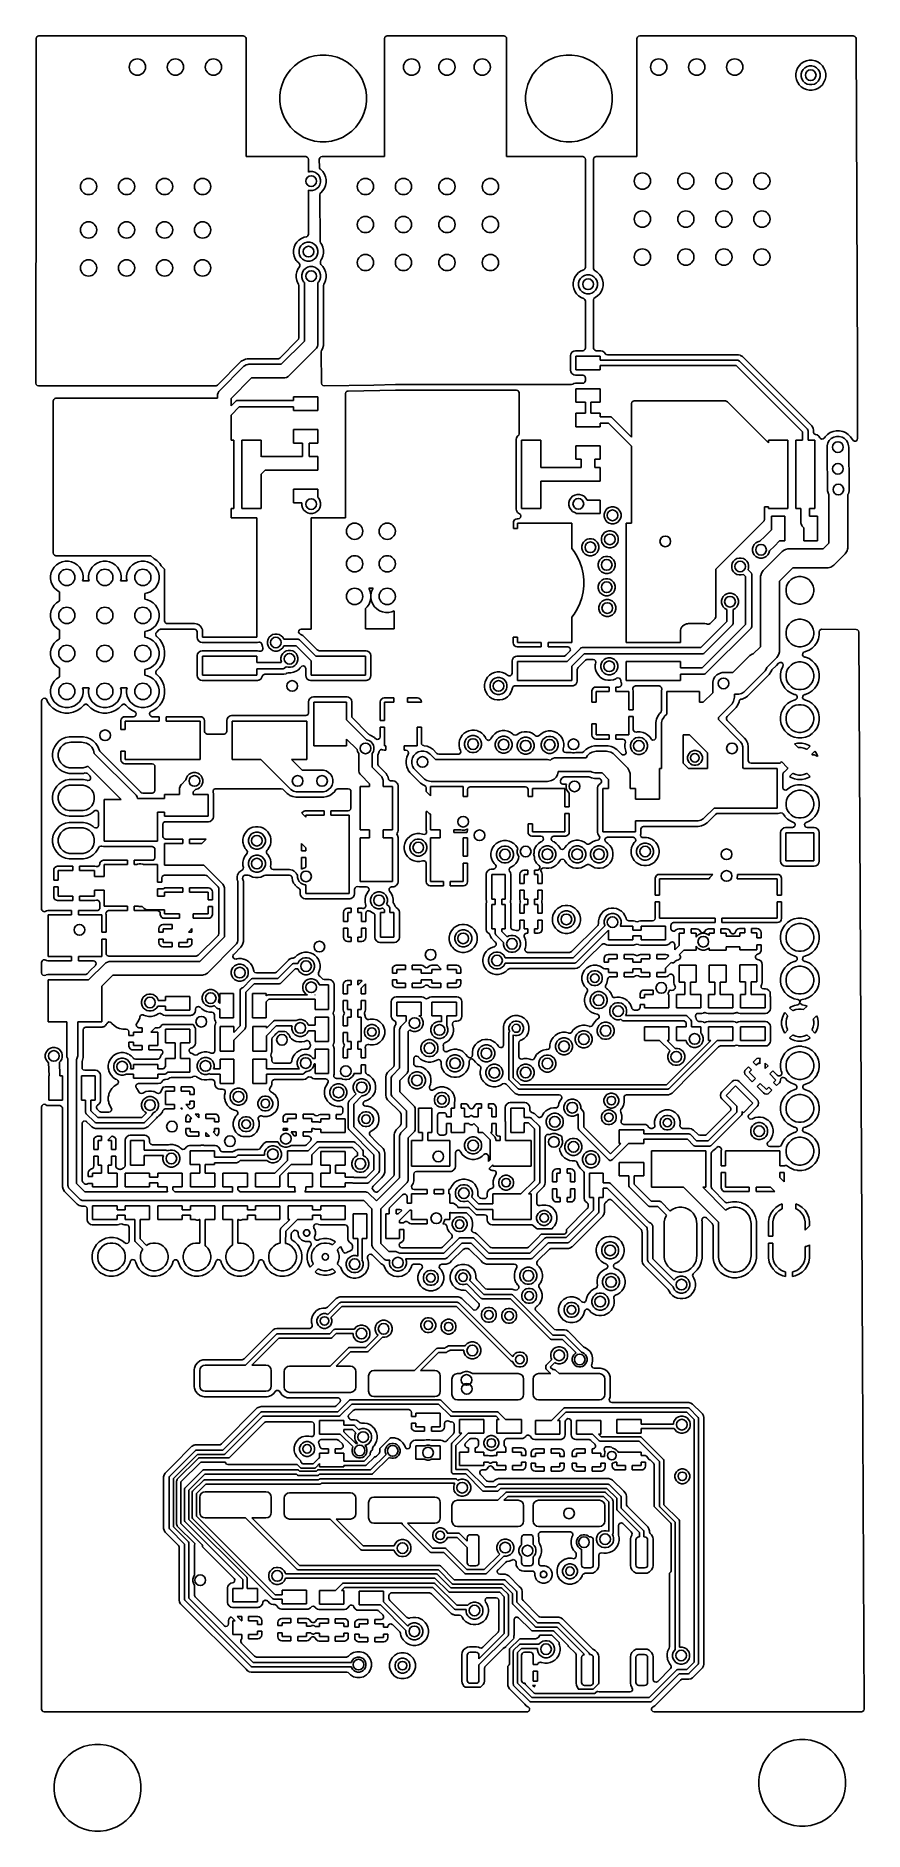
# Model space of a CAD drawing. Extents: x 3.09 to 4.62, y -6.46 to -3.15.
import ezdxf

# ---------------------------------------------------------------- set-up
doc = ezdxf.new("R2010")
doc.units = 0
doc.header["$MEASUREMENT"] = 0
doc.layers.add('BLACK', color=7, linetype='CONTINUOUS')

msp = doc.modelspace()

# ---------------------------------------------------------------- linework, layer by layer
at = {"layer": 'BLACK', "linetype": 'CONTINUOUS'}
for p, q in [((3.0934, -3.3486), (3.0935, -3.1575)), ((3.0935, -3.1575), (3.0943, -3.1549)), ((3.0943, -3.1549), (3.0964, -3.153)), ((3.0964, -3.153), (3.0985, -3.1526)), ((3.0985, -3.1526), (3.475, -3.1526)), ((3.475, -3.1526), (3.4777, -3.1534)), ((3.4777, -3.1534), (3.4796, -3.1555)), ((3.4796, -3.1555), (3.48, -3.1575)), ((3.48, -3.1575), (3.48, -3.375)), ((3.735, -3.1575), (3.7358, -3.1549)), ((3.735, -3.375), (3.735, -3.1575)), ((3.7358, -3.1549), (3.7379, -3.153)), ((3.7379, -3.153), (3.74, -3.1526)), ((3.74, -3.1526), (3.955, -3.1526)), ((3.955, -3.1526), (3.9577, -3.1534)), ((3.9577, -3.1534), (3.9596, -3.1555)), ((3.9596, -3.1555), (3.96, -3.1575)), ((3.96, -3.1575), (3.96, -3.375)), ((4.2, -3.1575), (4.2008, -3.1549)), ((4.2, -3.2223), (4.2, -3.1575)), ((4.2008, -3.1549), (4.2029, -3.153)), ((4.2029, -3.153), (4.205, -3.1526)), ((4.205, -3.1526), (4.5984, -3.1526)), ((4.5984, -3.1526), (4.6011, -3.1534)), ((4.6011, -3.1534), (4.6029, -3.1555)), ((4.6029, -3.1555), (4.6034, -3.1575)), ((4.6034, -3.1575), (4.6063, -3.7645)), ((3.5619, -3.215), (3.5693, -3.2076)), ((3.5693, -3.2076), (3.5776, -3.2012)), ((3.5776, -3.2012), (3.5867, -3.196)), ((3.5867, -3.196), (3.5963, -3.192)), ((3.5963, -3.192), (3.6064, -3.1893)), ((3.6064, -3.1893), (3.6168, -3.1879)), ((3.6168, -3.1879), (3.6273, -3.1879)), ((3.6273, -3.1879), (3.6377, -3.1893)), ((3.6377, -3.1893), (3.6478, -3.192)), ((3.6478, -3.192), (3.6574, -3.196)), ((3.6574, -3.196), (3.6665, -3.2012)), ((3.6665, -3.2012), (3.6748, -3.2076)), ((3.6748, -3.2076), (3.6822, -3.215)), ((4.0147, -3.215), (4.0221, -3.2076)), ((4.0221, -3.2076), (4.0304, -3.2012)), ((4.0304, -3.2012), (4.0394, -3.196)), ((4.0394, -3.196), (4.0491, -3.192)), ((4.0491, -3.192), (4.0592, -3.1893)), ((4.0592, -3.1893), (4.0696, -3.1879)), ((4.0696, -3.1879), (4.08, -3.1879)), ((4.08, -3.1879), (4.0904, -3.1893)), ((4.0904, -3.1893), (4.1005, -3.192)), ((4.1005, -3.192), (4.1102, -3.196)), ((4.1102, -3.196), (4.1192, -3.2012)), ((4.1192, -3.2012), (4.1276, -3.2076)), ((4.1276, -3.2076), (4.135, -3.215)), ((4.4986, -3.2075), (4.4956, -3.212)), ((4.5025, -3.2036), (4.4986, -3.2075)), ((4.4986, -3.2075), (4.4986, -3.2075)), ((4.507, -3.2006), (4.5025, -3.2036)), ((4.5025, -3.2036), (4.5025, -3.2036)), ((4.512, -3.1985), (4.507, -3.2006)), ((4.5173, -3.1975), (4.512, -3.1985)), ((4.512, -3.1985), (4.512, -3.1985)), ((4.5227, -3.1975), (4.5173, -3.1975)), ((4.5173, -3.1975), (4.5173, -3.1975)), ((4.528, -3.1985), (4.5227, -3.1975)), ((4.5227, -3.1975), (4.5227, -3.1975)), ((4.533, -3.2006), (4.528, -3.1985)), ((4.536, -3.2026), (4.533, -3.2006)), ((4.5375, -3.2036), (4.536, -3.2026)), ((4.5414, -3.2075), (4.5375, -3.2036)), ((4.5375, -3.2036), (4.5375, -3.2036)), ((4.5444, -3.212), (4.5414, -3.2075)), ((4.5414, -3.2075), (4.5414, -3.2075)), ((3.5463, -3.242), (3.5503, -3.2323)), ((3.5503, -3.2323), (3.5555, -3.2233)), ((3.5555, -3.2233), (3.5619, -3.215)), ((3.6822, -3.215), (3.6886, -3.2233)), ((3.6886, -3.2233), (3.6938, -3.2323)), ((3.6938, -3.2323), (3.6978, -3.242)), ((3.999, -3.242), (4.0031, -3.2323)), ((4.0031, -3.2323), (4.0083, -3.2233)), ((4.0083, -3.2233), (4.0147, -3.215)), ((4.135, -3.215), (4.1413, -3.2233)), ((4.1413, -3.2233), (4.1466, -3.2323)), ((4.1466, -3.2323), (4.1506, -3.242)), ((4.2, -3.375), (4.2, -3.2223)), ((4.4935, -3.217), (4.4925, -3.2223)), ((4.4925, -3.2223), (4.4925, -3.2223)), ((4.4925, -3.2223), (4.4925, -3.2277)), ((4.4925, -3.2277), (4.4935, -3.233)), ((4.4956, -3.212), (4.4935, -3.217)), ((4.4935, -3.217), (4.4935, -3.217)), ((4.4935, -3.233), (4.4956, -3.238)), ((4.4956, -3.238), (4.4961, -3.2387)), ((4.4961, -3.2387), (4.4986, -3.2425)), ((4.5026, -3.2227), (4.5038, -3.2183)), ((4.5026, -3.2273), (4.5026, -3.2227)), ((4.5038, -3.2317), (4.5026, -3.2273)), ((4.5038, -3.2183), (4.5061, -3.2143)), ((4.5061, -3.2357), (4.5038, -3.2317)), ((4.5061, -3.2143), (4.5093, -3.2111)), ((4.5093, -3.2389), (4.5061, -3.2357)), ((4.5093, -3.2111), (4.5133, -3.2088)), ((4.5133, -3.2412), (4.5093, -3.2389)), ((4.5133, -3.2088), (4.5177, -3.2076)), ((4.5177, -3.2076), (4.5223, -3.2076)), ((4.5223, -3.2076), (4.5267, -3.2088)), ((4.5267, -3.2088), (4.5307, -3.2111)), ((4.5307, -3.2389), (4.5267, -3.2412)), ((4.5307, -3.2111), (4.5339, -3.2143)), ((4.5339, -3.2357), (4.5307, -3.2389)), ((4.5339, -3.2143), (4.5362, -3.2183)), ((4.5362, -3.2317), (4.5339, -3.2357)), ((4.5362, -3.2183), (4.5374, -3.2227)), ((4.5374, -3.2273), (4.5362, -3.2317)), ((4.5374, -3.2227), (4.5374, -3.2273)), ((4.5414, -3.2425), (4.5444, -3.238)), ((4.5465, -3.217), (4.5444, -3.212)), ((4.5444, -3.238), (4.5465, -3.233)), ((4.5475, -3.2223), (4.5465, -3.217)), ((4.5465, -3.233), (4.5475, -3.2277)), ((4.5475, -3.2277), (4.5475, -3.2223)), ((3.5422, -3.2625), (3.5436, -3.2521)), ((3.5422, -3.2729), (3.5422, -3.2625)), ((3.5436, -3.2833), (3.5422, -3.2729)), ((3.5436, -3.2521), (3.5463, -3.242)), ((3.6978, -3.242), (3.7005, -3.2521)), ((3.7005, -3.2521), (3.7019, -3.2625)), ((3.7019, -3.2729), (3.7005, -3.2833)), ((3.7019, -3.2625), (3.7019, -3.2729)), ((3.995, -3.2625), (3.9963, -3.2521)), ((3.995, -3.2729), (3.995, -3.2625)), ((3.9963, -3.2833), (3.995, -3.2729)), ((3.9963, -3.2521), (3.999, -3.242)), ((4.1506, -3.242), (4.1533, -3.2521)), ((4.1533, -3.2521), (4.1546, -3.2625)), ((4.1546, -3.2729), (4.1533, -3.2833)), ((4.1546, -3.2625), (4.1546, -3.2729)), ((4.4986, -3.2425), (4.4986, -3.2425)), ((4.4986, -3.2425), (4.5025, -3.2464)), ((4.5025, -3.2464), (4.5025, -3.2464)), ((4.5025, -3.2464), (4.507, -3.2494)), ((4.507, -3.2494), (4.512, -3.2515)), ((4.512, -3.2515), (4.5173, -3.2525)), ((4.5177, -3.2424), (4.5133, -3.2412)), ((4.5173, -3.2525), (4.5173, -3.2525)), ((4.5173, -3.2525), (4.5227, -3.2525)), ((4.5223, -3.2424), (4.5177, -3.2424)), ((4.5267, -3.2412), (4.5223, -3.2424)), ((4.5227, -3.2525), (4.528, -3.2515)), ((4.5227, -3.2525), (4.5227, -3.2525)), ((4.528, -3.2515), (4.533, -3.2494)), ((4.533, -3.2494), (4.5375, -3.2464)), ((4.5375, -3.2464), (4.5414, -3.2425)), ((3.5463, -3.2934), (3.5436, -3.2833)), ((3.5503, -3.3031), (3.5463, -3.2934)), ((3.5555, -3.3122), (3.5503, -3.3031)), ((3.6938, -3.3031), (3.6886, -3.3122)), ((3.6978, -3.2934), (3.6938, -3.3031)), ((3.7005, -3.2833), (3.6978, -3.2934)), ((3.999, -3.2934), (3.9963, -3.2833)), ((4.0031, -3.3031), (3.999, -3.2934)), ((4.0083, -3.3122), (4.0031, -3.3031)), ((4.1466, -3.3031), (4.1413, -3.3122)), ((4.1506, -3.2934), (4.1466, -3.3031)), ((4.1533, -3.2833), (4.1506, -3.2934)), ((3.5619, -3.3205), (3.5555, -3.3122)), ((3.5693, -3.3279), (3.5619, -3.3205)), ((3.5776, -3.3342), (3.5693, -3.3279)), ((3.5867, -3.3395), (3.5776, -3.3342)), ((3.5963, -3.3435), (3.5867, -3.3395)), ((3.6574, -3.3395), (3.6478, -3.3435)), ((3.6665, -3.3342), (3.6574, -3.3395)), ((3.6748, -3.3279), (3.6665, -3.3342)), ((3.6822, -3.3205), (3.6748, -3.3279)), ((3.6886, -3.3122), (3.6822, -3.3205)), ((4.0147, -3.3205), (4.0083, -3.3122)), ((4.0221, -3.3279), (4.0147, -3.3205)), ((4.0304, -3.3342), (4.0221, -3.3279)), ((4.0394, -3.3395), (4.0304, -3.3342)), ((4.0491, -3.3435), (4.0394, -3.3395)), ((4.1102, -3.3395), (4.1005, -3.3435)), ((4.1192, -3.3342), (4.1102, -3.3395)), ((4.1276, -3.3279), (4.1192, -3.3342)), ((4.135, -3.3205), (4.1276, -3.3279)), ((4.1413, -3.3122), (4.135, -3.3205)), ((3.0931, -3.7924), (3.0934, -3.3486)), ((3.6064, -3.3462), (3.5963, -3.3435)), ((3.6168, -3.3475), (3.6064, -3.3462)), ((3.6273, -3.3475), (3.6168, -3.3475)), ((3.6377, -3.3462), (3.6273, -3.3475)), ((3.6478, -3.3435), (3.6377, -3.3462)), ((4.0592, -3.3462), (4.0491, -3.3435)), ((4.0696, -3.3475), (4.0592, -3.3462)), ((4.08, -3.3475), (4.0696, -3.3475)), ((4.0904, -3.3462), (4.08, -3.3475)), ((4.1005, -3.3435), (4.0904, -3.3462)), ((3.48, -3.375), (3.59, -3.375)), ((3.59, -3.375), (3.5927, -3.3758)), ((3.5927, -3.3758), (3.5945, -3.3779)), ((3.5945, -3.3779), (3.595, -3.38)), ((3.595, -3.38), (3.595, -3.4034)), ((3.595, -3.4034), (3.5977, -3.4026)), ((3.5977, -3.4026), (3.6023, -3.4026)), ((3.6023, -3.4026), (3.6067, -3.4038)), ((3.6067, -3.4038), (3.6107, -3.4061)), ((3.615, -3.38), (3.6158, -3.3773)), ((3.6152, -3.3945), (3.615, -3.38)), ((3.6156, -3.3964), (3.6152, -3.3945)), ((3.6174, -3.3985), (3.6156, -3.3964)), ((3.6158, -3.3773), (3.6179, -3.3755)), ((3.6175, -3.3986), (3.6174, -3.3985)), ((3.6214, -3.4025), (3.6175, -3.3986)), ((3.6179, -3.3755), (3.62, -3.375)), ((3.62, -3.375), (3.735, -3.375)), ((3.6244, -3.407), (3.6214, -3.4025)), ((3.96, -3.375), (4.1, -3.375)), ((4.1, -3.375), (4.1027, -3.3758)), ((4.1027, -3.3758), (4.1046, -3.3779)), ((4.1046, -3.3779), (4.105, -3.38)), ((4.105, -3.38), (4.105, -3.579)), ((4.12, -3.38), (4.1208, -3.3773)), ((4.12, -3.581), (4.12, -3.38)), ((4.1208, -3.3773), (4.1229, -3.3754)), ((4.1229, -3.3754), (4.125, -3.375)), ((4.125, -3.375), (4.2, -3.375)), ((3.5949, -3.4366), (3.5948, -3.5179)), ((3.5977, -3.4374), (3.5949, -3.4366)), ((3.6023, -3.4374), (3.5977, -3.4374)), ((3.6067, -3.4362), (3.6023, -3.4374)), ((3.6107, -3.4339), (3.6067, -3.4362)), ((3.6107, -3.4061), (3.6139, -3.4093)), ((3.6139, -3.4307), (3.6107, -3.4339)), ((3.6139, -3.4093), (3.6162, -3.4133)), ((3.6162, -3.4267), (3.6139, -3.4307)), ((3.6162, -3.4133), (3.6174, -3.4177)), ((3.6174, -3.4223), (3.6162, -3.4267)), ((3.6174, -3.4177), (3.6174, -3.4223)), ((3.6175, -3.4414), (3.6214, -3.4375)), ((3.6214, -3.4375), (3.6244, -3.433)), ((3.6265, -3.412), (3.6244, -3.407)), ((3.6244, -3.433), (3.6265, -3.428)), ((3.6275, -3.4173), (3.6265, -3.412)), ((3.6265, -3.428), (3.6275, -3.4227)), ((3.6275, -3.4227), (3.6275, -3.4173)), ((3.6157, -3.4453), (3.6165, -3.4426)), ((3.6165, -3.5313), (3.6157, -3.4453)), ((3.6165, -3.4426), (3.6174, -3.4416)), ((3.6174, -3.4416), (3.6174, -3.4415)), ((3.6174, -3.4415), (3.6175, -3.4415)), ((3.6175, -3.4415), (3.6175, -3.4414)), ((3.6175, -3.4414), (3.6175, -3.4414)), ((3.6175, -3.4414), (3.6175, -3.4414)), ((3.5706, -3.537), (3.5685, -3.542)), ((3.5736, -3.5325), (3.5706, -3.537)), ((3.5775, -3.5286), (3.5736, -3.5325)), ((3.5736, -3.5325), (3.5736, -3.5325)), ((3.582, -3.5256), (3.5775, -3.5286)), ((3.5775, -3.5286), (3.5775, -3.5286)), ((3.5811, -3.5393), (3.5843, -3.5361)), ((3.587, -3.5235), (3.582, -3.5256)), ((3.5843, -3.5361), (3.5883, -3.5338)), ((3.5908, -3.5228), (3.587, -3.5235)), ((3.587, -3.5235), (3.587, -3.5235)), ((3.5883, -3.5338), (3.5927, -3.5326)), ((3.5919, -3.5224), (3.5908, -3.5228)), ((3.594, -3.5206), (3.5919, -3.5224)), ((3.5927, -3.5326), (3.5973, -3.5326)), ((3.5948, -3.5179), (3.594, -3.5206)), ((3.5973, -3.5326), (3.6017, -3.5338)), ((3.6017, -3.5338), (3.6057, -3.5361)), ((3.6057, -3.5361), (3.6089, -3.5393)), ((3.6174, -3.534), (3.6165, -3.5313)), ((3.6165, -3.5313), (3.6165, -3.5313)), ((3.6194, -3.537), (3.6174, -3.534)), ((3.6215, -3.542), (3.6194, -3.537)), ((3.5685, -3.542), (3.5675, -3.5473)), ((3.5675, -3.5473), (3.5675, -3.5473)), ((3.5675, -3.5473), (3.5675, -3.5527)), ((3.5675, -3.5527), (3.5685, -3.558)), ((3.5685, -3.542), (3.5685, -3.542)), ((3.5685, -3.558), (3.5706, -3.563)), ((3.5706, -3.563), (3.5726, -3.566)), ((3.5726, -3.566), (3.5736, -3.5675)), ((3.5736, -3.5675), (3.5736, -3.5675)), ((3.5736, -3.5675), (3.5776, -3.5715)), ((3.5776, -3.5477), (3.5788, -3.5433)), ((3.5776, -3.5523), (3.5776, -3.5477)), ((3.5788, -3.5567), (3.5776, -3.5523)), ((3.5788, -3.5433), (3.5811, -3.5393)), ((3.5811, -3.5607), (3.5788, -3.5567)), ((3.5843, -3.5639), (3.5811, -3.5607)), ((3.5883, -3.5662), (3.5843, -3.5639)), ((3.5927, -3.5674), (3.5883, -3.5662)), ((3.5973, -3.5674), (3.5927, -3.5674)), ((3.6017, -3.5662), (3.5973, -3.5674)), ((3.6057, -3.5639), (3.6017, -3.5662)), ((3.6089, -3.5607), (3.6057, -3.5639)), ((3.6089, -3.5393), (3.6112, -3.5433)), ((3.6112, -3.5567), (3.6089, -3.5607)), ((3.6112, -3.5433), (3.6124, -3.5477)), ((3.6124, -3.5523), (3.6112, -3.5567)), ((3.6124, -3.5477), (3.6124, -3.5523)), ((3.6169, -3.5683), (3.6177, -3.5656)), ((3.6169, -3.571), (3.6169, -3.5683)), ((3.617, -3.572), (3.6169, -3.571)), ((3.6177, -3.5655), (3.6194, -3.563)), ((3.6177, -3.5656), (3.6177, -3.5655)), ((3.6194, -3.563), (3.6215, -3.558)), ((3.6225, -3.5473), (3.6215, -3.542)), ((3.6215, -3.558), (3.6225, -3.5527)), ((3.6225, -3.5527), (3.6225, -3.5473)), ((3.5735, -3.587), (3.5725, -3.5923)), ((3.5725, -3.5923), (3.5725, -3.5977)), ((3.5725, -3.5977), (3.5735, -3.603)), ((3.5756, -3.582), (3.5735, -3.587)), ((3.5735, -3.587), (3.5735, -3.587)), ((3.5735, -3.603), (3.5735, -3.603)), ((3.5735, -3.603), (3.5756, -3.608)), ((3.5783, -3.5779), (3.5756, -3.582)), ((3.5756, -3.582), (3.5756, -3.582)), ((3.5776, -3.5715), (3.5776, -3.5716)), ((3.5776, -3.5716), (3.5789, -3.5736)), ((3.579, -3.5764), (3.5783, -3.5779)), ((3.5789, -3.5736), (3.579, -3.5764)), ((3.5826, -3.5927), (3.5838, -3.5883)), ((3.5826, -3.5973), (3.5826, -3.5927)), ((3.5838, -3.6017), (3.5826, -3.5973)), ((3.5838, -3.5883), (3.5861, -3.5843)), ((3.5861, -3.6057), (3.5838, -3.6017)), ((3.5861, -3.5843), (3.5893, -3.5811)), ((3.5893, -3.5811), (3.5933, -3.5788)), ((3.5933, -3.5788), (3.5977, -3.5776)), ((3.5977, -3.5776), (3.6023, -3.5776)), ((3.6023, -3.5776), (3.6067, -3.5788)), ((3.6067, -3.5788), (3.6107, -3.5811)), ((3.6107, -3.5811), (3.6139, -3.5843)), ((3.6139, -3.5843), (3.6162, -3.5883)), ((3.6162, -3.6017), (3.6139, -3.6057)), ((3.6162, -3.5883), (3.6174, -3.5927)), ((3.6174, -3.5973), (3.6162, -3.6017)), ((3.6171, -3.5721), (3.617, -3.572)), ((3.6172, -3.5724), (3.6171, -3.5721)), ((3.6178, -3.5734), (3.6172, -3.5724)), ((3.6174, -3.5927), (3.6174, -3.5973)), ((3.6184, -3.5745), (3.6178, -3.5734)), ((3.6214, -3.5775), (3.6184, -3.5745)), ((3.6244, -3.582), (3.6214, -3.5775)), ((3.6214, -3.5775), (3.6214, -3.5775)), ((3.6265, -3.587), (3.6244, -3.582)), ((3.6244, -3.608), (3.6265, -3.603)), ((3.6275, -3.5923), (3.6265, -3.587)), ((3.6265, -3.603), (3.6275, -3.5977)), ((3.6275, -3.5977), (3.6275, -3.5923)), ((4.0835, -3.602), (4.0825, -3.6073)), ((4.0856, -3.597), (4.0835, -3.602)), ((4.0835, -3.602), (4.0835, -3.602)), ((4.0886, -3.5925), (4.0856, -3.597)), ((4.0925, -3.5886), (4.0886, -3.5925)), ((4.0886, -3.5925), (4.0886, -3.5925)), ((4.097, -3.5856), (4.0925, -3.5886)), ((4.0925, -3.5886), (4.0925, -3.5886)), ((4.0926, -3.6077), (4.0938, -3.6033)), ((4.0938, -3.6033), (4.0961, -3.5993)), ((4.0961, -3.5993), (4.0993, -3.5961)), ((4.1019, -3.5836), (4.097, -3.5856)), ((4.097, -3.5856), (4.097, -3.5856)), ((4.0993, -3.5961), (4.1033, -3.5938)), ((4.1021, -3.5835), (4.1019, -3.5836)), ((4.1042, -3.5817), (4.1021, -3.5835)), ((4.1033, -3.5938), (4.1077, -3.5926)), ((4.105, -3.579), (4.1042, -3.5817)), ((4.1077, -3.5926), (4.1123, -3.5926)), ((4.1123, -3.5926), (4.1167, -3.5938)), ((4.1167, -3.5938), (4.1207, -3.5961)), ((4.12, -3.5812), (4.12, -3.581)), ((4.1209, -3.5839), (4.12, -3.5812)), ((4.1207, -3.5961), (4.1239, -3.5993)), ((4.1228, -3.5854), (4.1209, -3.5839)), ((4.1228, -3.5855), (4.1228, -3.5854)), ((4.123, -3.5856), (4.1228, -3.5855)), ((4.1264, -3.5879), (4.123, -3.5856)), ((4.1239, -3.5993), (4.1262, -3.6033)), ((4.1262, -3.6033), (4.1274, -3.6077)), ((4.1275, -3.5886), (4.1264, -3.5879)), ((4.1314, -3.5925), (4.1275, -3.5886)), ((4.1275, -3.5886), (4.1275, -3.5886)), ((4.1275, -3.5886), (4.1275, -3.5886)), ((4.1344, -3.597), (4.1314, -3.5925)), ((4.1314, -3.5925), (4.1314, -3.5925)), ((4.1365, -3.602), (4.1344, -3.597)), ((4.1375, -3.6073), (4.1365, -3.602)), ((3.5756, -3.608), (3.5766, -3.6096)), ((3.5766, -3.6096), (3.5775, -3.6122)), ((3.5775, -3.6122), (3.5775, -3.6123)), ((3.5775, -3.6123), (3.5775, -3.7086)), ((3.5875, -3.607), (3.5861, -3.6057)), ((3.5875, -3.7148), (3.5875, -3.607)), ((3.6139, -3.6057), (3.6125, -3.607)), ((3.6125, -3.607), (3.6125, -3.72)), ((3.6225, -3.6123), (3.6233, -3.6097)), ((3.6225, -3.717), (3.6225, -3.6123)), ((3.6233, -3.6097), (3.6234, -3.6096)), ((3.6234, -3.6096), (3.6244, -3.608)), ((3.6244, -3.608), (3.6244, -3.608)), ((3.6244, -3.608), (3.6244, -3.608)), ((4.0825, -3.6073), (4.0825, -3.6073)), ((4.0825, -3.6073), (4.0825, -3.6127)), ((4.0825, -3.6127), (4.0835, -3.618)), ((4.0835, -3.618), (4.0856, -3.623)), ((4.0856, -3.623), (4.0876, -3.626)), ((4.0876, -3.626), (4.0886, -3.6275)), ((4.0886, -3.6275), (4.0886, -3.6275)), ((4.0886, -3.6275), (4.0925, -3.6314)), ((4.0925, -3.6314), (4.0925, -3.6314)), ((4.0925, -3.6314), (4.097, -3.6344)), ((4.0926, -3.6123), (4.0926, -3.6077)), ((4.0938, -3.6167), (4.0926, -3.6123)), ((4.0961, -3.6207), (4.0938, -3.6167)), ((4.0993, -3.6239), (4.0961, -3.6207)), ((4.097, -3.6344), (4.1016, -3.6363)), ((4.1033, -3.6262), (4.0993, -3.6239)), ((4.1016, -3.6363), (4.1019, -3.6364)), ((4.1019, -3.6364), (4.1041, -3.6382)), ((4.1077, -3.6274), (4.1033, -3.6262)), ((4.1123, -3.6274), (4.1077, -3.6274)), ((4.1167, -3.6262), (4.1123, -3.6274)), ((4.1207, -3.6239), (4.1167, -3.6262)), ((4.12, -3.639), (4.1208, -3.6363)), ((4.1239, -3.6207), (4.1207, -3.6239)), ((4.1208, -3.6363), (4.1228, -3.6345)), ((4.1228, -3.6345), (4.1228, -3.6345)), ((4.1228, -3.6345), (4.1229, -3.6345)), ((4.1229, -3.6345), (4.1229, -3.6344)), ((4.1229, -3.6344), (4.123, -3.6344)), ((4.123, -3.6344), (4.1275, -3.6314)), ((4.123, -3.6344), (4.123, -3.6344)), ((4.123, -3.6344), (4.123, -3.6344)), ((4.1262, -3.6167), (4.1239, -3.6207)), ((4.1274, -3.6123), (4.1262, -3.6167)), ((4.1274, -3.6077), (4.1274, -3.6123)), ((4.1275, -3.6314), (4.1314, -3.6275)), ((4.1314, -3.6275), (4.1344, -3.623)), ((4.1344, -3.623), (4.1365, -3.618)), ((4.1365, -3.618), (4.1375, -3.6127)), ((4.1375, -3.6127), (4.1375, -3.6073)), ((4.1041, -3.6382), (4.105, -3.6409)), ((4.105, -3.6409), (4.105, -3.641)), ((4.105, -3.641), (4.105, -3.7275)), ((4.12, -3.7275), (4.12, -3.639)), ((3.576, -3.7121), (3.5421, -3.746)), ((3.5448, -3.7575), (3.5875, -3.7148)), ((3.6088, -3.7288), (3.5588, -3.7788)), ((3.5767, -3.7113), (3.576, -3.7121)), ((3.5775, -3.7086), (3.5767, -3.7113)), ((3.6099, -3.7276), (3.6088, -3.7288)), ((3.6115, -3.7248), (3.6099, -3.7276)), ((3.6124, -3.7216), (3.6115, -3.7248)), ((3.6125, -3.72), (3.6124, -3.7216)), ((3.6186, -3.7343), (3.6192, -3.7318)), ((3.6191, -3.7923), (3.6186, -3.7343)), ((3.6192, -3.7318), (3.621, -3.7287)), ((3.621, -3.7287), (3.6225, -3.723)), ((3.6225, -3.723), (3.6225, -3.717)), ((4.0803, -3.7353), (4.0781, -3.7386)), ((4.0836, -3.7331), (4.0803, -3.7353)), ((4.0865, -3.7325), (4.0836, -3.7331)), ((4.1, -3.7325), (4.0865, -3.7325)), ((4.0865, -3.7325), (4.0865, -3.7325)), ((4.1021, -3.732), (4.1, -3.7325)), ((4.1042, -3.7302), (4.1021, -3.732)), ((4.105, -3.7275), (4.1042, -3.7302)), ((4.1204, -3.7296), (4.12, -3.7275)), ((4.1223, -3.7317), (4.1204, -3.7296)), ((4.125, -3.7325), (4.1223, -3.7317)), ((4.1335, -3.7325), (4.125, -3.7325)), ((4.1364, -3.7331), (4.1335, -3.7325)), ((4.1335, -3.7325), (4.1335, -3.7325)), ((4.1397, -3.7353), (4.1364, -3.7331)), ((4.1414, -3.7378), (4.1397, -3.7353)), ((3.4712, -3.752), (3.4273, -3.7959)), ((3.4312, -3.8062), (3.4762, -3.7612)), ((3.4763, -3.749), (3.4712, -3.752)), ((3.4712, -3.752), (3.4712, -3.752)), ((3.4762, -3.7612), (3.4774, -3.7601)), ((3.479, -3.7483), (3.4763, -3.749)), ((3.4763, -3.749), (3.4763, -3.749)), ((3.4774, -3.7601), (3.4802, -3.7585)), ((3.482, -3.7475), (3.479, -3.7483)), ((3.4802, -3.7585), (3.4834, -3.7576)), ((3.488, -3.7475), (3.482, -3.7475)), ((3.4834, -3.7576), (3.485, -3.7575)), ((3.485, -3.7575), (3.5448, -3.7575)), ((3.5386, -3.7475), (3.488, -3.7475)), ((3.5397, -3.7474), (3.5386, -3.7475)), ((3.5421, -3.746), (3.5397, -3.7474)), ((4.0781, -3.7386), (4.0775, -3.7415)), ((4.0775, -3.7415), (4.0775, -3.7685)), ((4.0775, -3.7685), (4.0775, -3.7685)), ((4.0775, -3.7685), (4.0781, -3.7714)), ((4.0875, -3.7675), (4.0875, -3.7425)), ((4.0875, -3.7425), (4.1325, -3.7425)), ((4.1325, -3.7675), (4.0875, -3.7675)), ((4.1325, -3.7425), (4.1325, -3.75)), ((4.1325, -3.75), (4.385, -3.75)), ((4.3829, -3.76), (4.1325, -3.76)), ((4.1325, -3.76), (4.1325, -3.7675)), ((4.1428, -3.7392), (4.1414, -3.7378)), ((4.1455, -3.74), (4.1428, -3.7392)), ((4.387, -3.74), (4.1455, -3.74)), ((4.505, -3.8821), (4.3829, -3.76)), ((4.385, -3.75), (4.386, -3.7501)), ((4.386, -3.7501), (4.386, -3.7501)), ((4.386, -3.7501), (4.3867, -3.7504)), ((4.3867, -3.7504), (4.3878, -3.7508)), ((4.3903, -3.7409), (4.387, -3.74)), ((4.387, -3.74), (4.387, -3.74)), ((4.3878, -3.7508), (4.3878, -3.7508)), ((4.3878, -3.7508), (4.3885, -3.7515)), ((4.3885, -3.7515), (4.5135, -3.8765)), ((4.3908, -3.741), (4.3903, -3.7409)), ((4.3942, -3.743), (4.3908, -3.741)), ((4.4576, -3.8063), (4.3942, -3.743)), ((4.3942, -3.743), (4.3942, -3.743)), ((4.6063, -3.7645), (4.6063, -3.7645)), ((4.6063, -3.7645), (4.6063, -3.8943)), ((3.0935, -3.7944), (3.0931, -3.7924)), ((3.0953, -3.7965), (3.0935, -3.7944)), ((3.098, -3.7973), (3.0953, -3.7965)), ((3.4238, -3.7973), (3.098, -3.7973)), ((3.4248, -3.7972), (3.4238, -3.7973)), ((3.4273, -3.7959), (3.4248, -3.7972)), ((3.4902, -3.7825), (3.4525, -3.8202)), ((3.55, -3.7825), (3.4902, -3.7825)), ((3.5516, -3.7824), (3.55, -3.7825)), ((3.5548, -3.7815), (3.5516, -3.7824)), ((3.5576, -3.7799), (3.5548, -3.7815)), ((3.5588, -3.7788), (3.5576, -3.7799)), ((3.6196, -3.7944), (3.6191, -3.7923)), ((3.6215, -3.7965), (3.6196, -3.7944)), ((3.6242, -3.7972), (3.6215, -3.7965)), ((3.7154, -3.7957), (3.6242, -3.7972)), ((3.755, -3.795), (3.7154, -3.7957)), ((3.895, -3.795), (3.755, -3.795)), ((4.0792, -3.795), (3.895, -3.795)), ((4.0781, -3.7714), (4.0803, -3.7747)), ((4.0793, -3.795), (4.0792, -3.795)), ((4.0819, -3.7942), (4.0793, -3.795)), ((4.0803, -3.7747), (4.0836, -3.7769)), ((4.0836, -3.7931), (4.0819, -3.7942)), ((4.0836, -3.7769), (4.0836, -3.7769)), ((4.0836, -3.7769), (4.0865, -3.7775)), ((4.0865, -3.7925), (4.0836, -3.7931)), ((4.0865, -3.7775), (4.1, -3.7775)), ((4.1, -3.7925), (4.0865, -3.7925)), ((4.0865, -3.7925), (4.0865, -3.7925)), ((4.0875, -3.8275), (4.0875, -3.8025)), ((4.0875, -3.8025), (4.1325, -3.8025)), ((4.1, -3.7775), (4.1004, -3.7776)), ((4.1021, -3.792), (4.1, -3.7925)), ((4.1004, -3.7776), (4.1007, -3.7776)), ((4.1007, -3.7776), (4.1017, -3.778)), ((4.1017, -3.778), (4.1027, -3.7783)), ((4.1042, -3.7902), (4.1021, -3.792)), ((4.1027, -3.7783), (4.103, -3.7786)), ((4.103, -3.7786), (4.1033, -3.7787)), ((4.1033, -3.7787), (4.1039, -3.7796)), ((4.1039, -3.7796), (4.1046, -3.7804)), ((4.105, -3.7875), (4.1042, -3.7902)), ((4.1046, -3.7804), (4.1046, -3.7808)), ((4.1046, -3.7808), (4.1048, -3.7811)), ((4.1048, -3.7811), (4.105, -3.7825)), ((4.105, -3.7825), (4.105, -3.7875)), ((4.1325, -3.8025), (4.1325, -3.8275)), ((3.125, -3.825), (3.1258, -3.8223)), ((3.125, -4.105), (3.125, -3.825)), ((3.1258, -3.8223), (3.1279, -3.8204)), ((3.1279, -3.8204), (3.13, -3.82)), ((3.13, -3.82), (3.4275, -3.82)), ((3.4275, -3.815), (3.4276, -3.8134)), ((3.4275, -3.82), (3.4275, -3.815)), ((3.4276, -3.8134), (3.4285, -3.8102)), ((3.4285, -3.8102), (3.4301, -3.8074)), ((3.4301, -3.8074), (3.4312, -3.8062)), ((3.4525, -3.8202), (3.4525, -3.834)), ((3.4525, -3.834), (3.4608, -3.8258)), ((3.4608, -3.8258), (3.4617, -3.825)), ((3.4617, -3.825), (3.4632, -3.8244)), ((3.4632, -3.8244), (3.4638, -3.8241)), ((3.4638, -3.8241), (3.465, -3.824)), ((3.465, -3.824), (3.5675, -3.824)), ((3.5675, -3.824), (3.5675, -3.8175)), ((3.5675, -3.8175), (3.6125, -3.8175)), ((3.6125, -3.8175), (3.6125, -3.8425)), ((3.663, -3.8117), (3.6638, -3.809)), ((3.663, -4.04), (3.663, -3.8117)), ((3.6638, -3.809), (3.6659, -3.8072)), ((3.6659, -3.8072), (3.6679, -3.8067)), ((3.6679, -3.8067), (3.755, -3.8052)), ((3.755, -3.8052), (3.7551, -3.8052)), ((3.7551, -3.8052), (3.978, -3.8052)), ((3.978, -3.8052), (3.9807, -3.806)), ((3.9807, -3.806), (3.9825, -3.8081)), ((3.9825, -3.8081), (3.983, -3.8102)), ((3.983, -3.8102), (3.983, -3.8853)), ((4.105, -3.8275), (4.0875, -3.8275)), ((4.105, -3.8475), (4.105, -3.8275)), ((4.1325, -3.8275), (4.115, -3.8275)), ((4.115, -3.8275), (4.115, -3.8475)), ((4.19, -3.83), (4.1908, -3.8273)), ((4.19, -3.8915), (4.19, -3.83)), ((4.1908, -3.8273), (4.1929, -3.8254)), ((4.1929, -3.8254), (4.195, -3.825)), ((4.195, -3.825), (4.3629, -3.825)), ((4.3629, -3.825), (4.3656, -3.8258)), ((4.3656, -3.8258), (4.3665, -3.8265)), ((4.3665, -3.8265), (4.4423, -3.9023)), ((4.5192, -3.868), (4.4576, -3.8063)), ((3.4675, -3.836), (3.4525, -3.851)), ((3.4525, -3.851), (3.4525, -3.8971)), ((3.5675, -3.836), (3.4675, -3.836)), ((3.5675, -3.8425), (3.5675, -3.836)), ((3.6125, -3.8425), (3.5675, -3.8425)), ((4.0875, -3.8725), (4.0875, -3.8475)), ((4.0875, -3.8475), (4.105, -3.8475)), ((4.115, -3.8475), (4.1325, -3.8475)), ((4.1325, -3.8475), (4.1325, -3.854)), ((4.1325, -3.854), (4.15, -3.854)), ((4.1475, -3.866), (4.1325, -3.866)), ((4.1325, -3.866), (4.1325, -3.8725)), ((4.19, -3.9085), (4.1475, -3.866)), ((4.15, -3.854), (4.1512, -3.8541)), ((4.1512, -3.8541), (4.1533, -3.855)), ((4.1533, -3.855), (4.1542, -3.8558)), ((4.1542, -3.8558), (4.19, -3.8915)), ((4.522, -3.8708), (4.5192, -3.868)), ((3.4525, -3.8971), (3.4577, -3.8971)), ((3.4577, -3.8971), (3.4577, -4.0231)), ((3.4723, -4.0231), (3.4723, -3.8971)), ((3.4723, -3.8971), (3.5077, -3.8971)), ((3.5077, -3.8971), (3.5077, -3.9278)), ((3.5675, -3.9025), (3.5675, -3.8775)), ((3.5675, -3.8775), (3.6125, -3.8775)), ((3.6125, -3.8775), (3.6125, -3.9025)), ((3.9779, -3.8932), (3.9773, -3.8961)), ((3.9773, -3.8961), (3.9773, -4.0241)), ((3.9801, -3.8899), (3.9779, -3.8932)), ((3.9808, -3.8894), (3.9801, -3.8899)), ((3.9801, -3.8899), (3.9801, -3.8899)), ((3.9822, -3.888), (3.9808, -3.8894)), ((3.983, -3.8853), (3.9822, -3.888)), ((3.9873, -4.0231), (3.9873, -3.8971)), ((3.9873, -3.8971), (4.0227, -3.8971)), ((4.0227, -3.8971), (4.0227, -3.9475)), ((4.1325, -3.8725), (4.0875, -3.8725)), ((4.4423, -3.9023), (4.4423, -3.8971)), ((4.4423, -3.8971), (4.4777, -3.8971)), ((4.4777, -3.8971), (4.4777, -4.0231)), ((4.4923, -4.0231), (4.4923, -3.8971)), ((4.4923, -3.8971), (4.505, -3.8971)), ((4.505, -3.8971), (4.505, -3.8821)), ((4.5135, -3.8765), (4.5142, -3.8772)), ((4.5142, -3.8772), (4.5142, -3.8772)), ((4.5142, -3.8772), (4.5149, -3.879)), ((4.5149, -3.879), (4.515, -3.88)), ((4.515, -3.88), (4.515, -3.8971)), ((4.515, -3.8971), (4.5277, -3.8971)), ((4.524, -3.8742), (4.522, -3.8708)), ((4.522, -3.8708), (4.522, -3.8708)), ((4.5245, -3.876), (4.524, -3.8742)), ((4.524, -3.8742), (4.524, -3.8742)), ((4.524, -3.8742), (4.524, -3.8742)), ((4.525, -3.878), (4.5245, -3.876)), ((4.525, -3.8823), (4.525, -3.878)), ((4.5252, -3.8834), (4.525, -3.8823)), ((4.5265, -3.8858), (4.5252, -3.8834)), ((4.529, -3.8871), (4.5265, -3.8858)), ((4.5277, -3.8971), (4.5277, -4.0231)), ((4.5316, -3.8877), (4.529, -3.8871)), ((4.5349, -3.8899), (4.5316, -3.8877)), ((4.537, -3.893), (4.5349, -3.8899)), ((4.5349, -3.8899), (4.5349, -3.8899)), ((4.5378, -3.8939), (4.537, -3.893)), ((4.5403, -3.8951), (4.5378, -3.8939)), ((4.5431, -3.8948), (4.5403, -3.8951)), ((4.5453, -3.893), (4.5431, -3.8948)), ((4.5467, -3.8909), (4.5453, -3.893)), ((4.5509, -3.8867), (4.5467, -3.8909)), ((4.5467, -3.8909), (4.5467, -3.8909)), ((4.5558, -3.8834), (4.5509, -3.8867)), ((4.5509, -3.8867), (4.5509, -3.8867)), ((4.5515, -3.9023), (4.5541, -3.8978)), ((4.5541, -3.8978), (4.5578, -3.8941)), ((4.5612, -3.8811), (4.5558, -3.8834)), ((4.5578, -3.8941), (4.5623, -3.8915)), ((4.567, -3.88), (4.5612, -3.8811)), ((4.5612, -3.8811), (4.5612, -3.8811)), ((4.5623, -3.8915), (4.5674, -3.8902)), ((4.573, -3.88), (4.567, -3.88)), ((4.567, -3.88), (4.567, -3.88)), ((4.5674, -3.8902), (4.5726, -3.8902)), ((4.5726, -3.8902), (4.5777, -3.8915)), ((4.5788, -3.8811), (4.573, -3.88)), ((4.573, -3.88), (4.573, -3.88)), ((4.5777, -3.8915), (4.5822, -3.8941)), ((4.5842, -3.8834), (4.5788, -3.8811)), ((4.5822, -3.8941), (4.5859, -3.8978)), ((4.5891, -3.8867), (4.5842, -3.8834)), ((4.5859, -3.8978), (4.5885, -3.9023)), ((4.5933, -3.8909), (4.5891, -3.8867)), ((4.5962, -3.8951), (4.5933, -3.8909)), ((4.5966, -3.8958), (4.5962, -3.8951)), ((4.5968, -3.8961), (4.5966, -3.8958)), ((4.5966, -3.8958), (4.5966, -3.8958)), ((4.5981, -3.898), (4.5968, -3.8961)), ((4.6006, -3.8992), (4.5981, -3.898)), ((4.6034, -3.8988), (4.6006, -3.8992)), ((4.6055, -3.8969), (4.6034, -3.8988)), ((4.6063, -3.8943), (4.6055, -3.8969)), ((3.5077, -3.9278), (3.5085, -3.9276)), ((3.5085, -3.9276), (3.5101, -3.9275)), ((3.5101, -3.9275), (3.584, -3.9275)), ((3.584, -3.9025), (3.5675, -3.9025)), ((3.584, -3.9275), (3.584, -3.9025)), ((3.6125, -3.9025), (3.596, -3.9025)), ((3.596, -3.9025), (3.596, -3.9275)), ((3.596, -3.9275), (3.6125, -3.9275)), ((3.6125, -3.9275), (3.6125, -3.9525)), ((4.0875, -3.9325), (4.0875, -3.9075)), ((4.0875, -3.9075), (4.1325, -3.9075)), ((4.0975, -3.9325), (4.0875, -3.9325)), ((4.0975, -3.9475), (4.0975, -3.9325)), ((4.1325, -3.9325), (4.1225, -3.9325)), ((4.1225, -3.9325), (4.1225, -3.9475)), ((4.1325, -3.9075), (4.1325, -3.9325)), ((4.19, -4.05), (4.19, -3.9085)), ((4.55, -3.91), (4.5502, -3.9074)), ((4.55, -3.95), (4.55, -3.91)), ((4.5502, -3.9074), (4.5515, -3.9023)), ((4.5885, -3.9023), (4.5898, -3.9074)), ((4.5898, -3.9074), (4.59, -3.91)), ((4.59, -3.91), (4.59, -3.9457)), ((3.5153, -3.9525), (3.5077, -3.9601)), ((3.5077, -3.9601), (3.5077, -4.0231)), ((3.5675, -3.9525), (3.5153, -3.9525)), ((3.6125, -3.9525), (3.5675, -3.9525)), ((4.0227, -3.9475), (4.0975, -3.9475)), ((4.1225, -3.9475), (4.1325, -3.9475)), ((4.1325, -3.9475), (4.1325, -3.9725)), ((4.5502, -3.9526), (4.55, -3.95)), ((4.5509, -3.9552), (4.5502, -3.9526)), ((4.5509, -3.9882), (4.5509, -3.9552)), ((4.59, -3.9457), (4.5907, -3.9483)), ((4.5907, -3.9483), (4.5909, -3.9509)), ((4.5909, -3.9509), (4.5909, -3.9882)), ((3.5675, -4.0125), (3.5675, -3.9875)), ((3.5675, -3.9875), (3.6125, -3.9875)), ((3.6125, -3.9875), (3.6125, -4.003)), ((4.0875, -3.9725), (4.0227, -3.9725)), ((4.0227, -3.9725), (4.0227, -4.0231)), ((4.0782, -4.0038), (4.0814, -4.0006)), ((4.0814, -4.0006), (4.0853, -3.9983)), ((4.0853, -3.9983), (4.0898, -3.9971)), ((4.1325, -3.9725), (4.0875, -3.9725)), ((4.0898, -3.9971), (4.0943, -3.9971)), ((4.0943, -3.9971), (4.0987, -3.9983)), ((4.0987, -3.9983), (4.1027, -4.0006)), ((4.1027, -4.0006), (4.1059, -4.0038)), ((4.551, -3.9908), (4.5509, -3.9882)), ((4.5524, -3.9958), (4.551, -3.9908)), ((4.5534, -3.9975), (4.5524, -3.9958)), ((4.5534, -4.0869), (4.5534, -3.9975)), ((4.5893, -3.9958), (4.5884, -3.9975)), ((4.5884, -3.9975), (4.5884, -4.0941)), ((4.5907, -3.9908), (4.5893, -3.9958)), ((4.5909, -3.9882), (4.5907, -3.9908)), ((3.4577, -4.0231), (3.4525, -4.0231)), ((3.4525, -4.0231), (3.4525, -4.04)), ((3.5077, -4.0231), (3.4723, -4.0231)), ((3.5827, -4.0125), (3.5675, -4.0125)), ((3.5826, -4.0127), (3.5827, -4.0125)), ((3.5826, -4.0173), (3.5826, -4.0127)), ((3.5838, -4.0217), (3.5826, -4.0173)), ((3.5861, -4.0257), (3.5838, -4.0217)), ((3.5893, -4.0289), (3.5861, -4.0257)), ((3.5933, -4.0312), (3.5893, -4.0289)), ((3.5977, -4.0324), (3.5933, -4.0312)), ((3.6023, -4.0324), (3.5977, -4.0324)), ((3.6067, -4.0312), (3.6023, -4.0324)), ((3.6107, -4.0289), (3.6067, -4.0312)), ((3.6139, -4.0257), (3.6107, -4.0289)), ((3.6125, -4.003), (3.6139, -4.0043)), ((3.6139, -4.0043), (3.6162, -4.0083)), ((3.6162, -4.0217), (3.6139, -4.0257)), ((3.6162, -4.0083), (3.6174, -4.0127)), ((3.6174, -4.0173), (3.6162, -4.0217)), ((3.6174, -4.0127), (3.6174, -4.0173)), ((3.9773, -4.0241), (3.9773, -4.0241)), ((3.9773, -4.0241), (3.9779, -4.027)), ((3.9779, -4.027), (3.9801, -4.0303)), ((3.9801, -4.0303), (3.9838, -4.0328)), ((3.9838, -4.0328), (3.9837, -4.0329)), ((3.9837, -4.0329), (3.9854, -4.0342)), ((3.9854, -4.0342), (3.9863, -4.0369)), ((4.0227, -4.0231), (3.9873, -4.0231)), ((4.0747, -4.0122), (4.0759, -4.0078)), ((4.0747, -4.0168), (4.0747, -4.0122)), ((4.0759, -4.0212), (4.0747, -4.0168)), ((4.0759, -4.0078), (4.0782, -4.0038)), ((4.0782, -4.0252), (4.0759, -4.0212)), ((4.0814, -4.0284), (4.0782, -4.0252)), ((4.0853, -4.0307), (4.0814, -4.0284)), ((4.0875, -4.0312), (4.0853, -4.0307)), ((4.0875, -4.0325), (4.0875, -4.0312)), ((4.1325, -4.0325), (4.0875, -4.0325)), ((4.1059, -4.0038), (4.108, -4.0075)), ((4.108, -4.0075), (4.1325, -4.0075)), ((4.1325, -4.0075), (4.1325, -4.0325)), ((4.1394, -4.0337), (4.1405, -4.0297)), ((4.1394, -4.0378), (4.1394, -4.0337)), ((4.1405, -4.0297), (4.1425, -4.0261)), ((4.1425, -4.0261), (4.1454, -4.0232)), ((4.1454, -4.0232), (4.149, -4.0212)), ((4.149, -4.0212), (4.153, -4.0201)), ((4.153, -4.0201), (4.1571, -4.0201)), ((4.1571, -4.0201), (4.161, -4.0212)), ((4.161, -4.0212), (4.1646, -4.0232)), ((4.1646, -4.0232), (4.1675, -4.0261)), ((4.1675, -4.0261), (4.1696, -4.0297)), ((4.1696, -4.0297), (4.1706, -4.0337)), ((4.1706, -4.0337), (4.1706, -4.0378)), ((4.4423, -4.02), (4.435, -4.02)), ((4.435, -4.02), (4.435, -4.0429)), ((4.4423, -4.0231), (4.4423, -4.02)), ((4.4777, -4.0231), (4.4423, -4.0231)), ((4.502, -4.0231), (4.4923, -4.0231)), ((4.502, -4.05), (4.502, -4.0231)), ((4.5277, -4.0231), (4.518, -4.0231)), ((4.518, -4.0231), (4.518, -4.0375)), ((3.4525, -4.04), (3.5, -4.04)), ((3.5, -4.04), (3.5, -4.26)), ((3.6, -4.2451), (3.6, -4.04)), ((3.6, -4.04), (3.663, -4.04)), ((3.9742, -4.0442), (3.9725, -4.0468)), ((3.9725, -4.0468), (3.9725, -4.06)), ((3.9725, -4.06), (3.98, -4.06)), ((3.9769, -4.0425), (3.9742, -4.0442)), ((3.9792, -4.042), (3.9769, -4.0425)), ((3.9813, -4.042), (3.9792, -4.042)), ((3.98, -4.06), (3.98, -4.05)), ((3.98, -4.05), (4.08, -4.05)), ((3.9835, -4.0415), (3.9813, -4.042)), ((3.9856, -4.0396), (3.9835, -4.0415)), ((3.9863, -4.0369), (3.9856, -4.0396)), ((4.08, -4.05), (4.08, -4.097)), ((4.1405, -4.0417), (4.1394, -4.0378)), ((4.1404, -4.0675), (4.144, -4.0655)), ((4.1425, -4.0453), (4.1405, -4.0417)), ((4.1454, -4.0482), (4.1425, -4.0453)), ((4.144, -4.0655), (4.1479, -4.0644)), ((4.149, -4.0503), (4.1454, -4.0482)), ((4.1479, -4.0644), (4.1521, -4.0644)), ((4.153, -4.0513), (4.149, -4.0503)), ((4.1521, -4.0644), (4.156, -4.0655)), ((4.1571, -4.0513), (4.153, -4.0513)), ((4.156, -4.0655), (4.1596, -4.0675)), ((4.161, -4.0503), (4.1571, -4.0513)), ((4.1646, -4.0482), (4.161, -4.0503)), ((4.1675, -4.0453), (4.1646, -4.0482)), ((4.1696, -4.0417), (4.1675, -4.0453)), ((4.1706, -4.0378), (4.1696, -4.0417)), ((4.18, -4.27), (4.18, -4.05)), ((4.18, -4.05), (4.19, -4.05)), ((4.4335, -4.0465), (4.345, -4.135)), ((4.4342, -4.0456), (4.4335, -4.0465)), ((4.435, -4.0429), (4.4342, -4.0456)), ((4.4354, -4.0745), (4.4475, -4.0624)), ((4.4475, -4.0624), (4.4475, -4.0375)), ((4.4475, -4.0375), (4.4725, -4.0375)), ((4.4725, -4.0375), (4.4725, -4.0825)), ((4.5022, -4.0516), (4.502, -4.05)), ((4.5033, -4.0544), (4.5022, -4.0516)), ((4.5022, -4.0516), (4.5022, -4.0516)), ((4.5043, -4.0557), (4.5033, -4.0544)), ((4.5075, -4.0588), (4.5043, -4.0557)), ((4.5075, -4.0825), (4.5075, -4.0588)), ((4.518, -4.0375), (4.5325, -4.0375)), ((4.5325, -4.0375), (4.5325, -4.0825)), ((4.08, -4.097), (4.0841, -4.1021)), ((4.0986, -4.0924), (4.0996, -4.0885)), ((4.0986, -4.0966), (4.0986, -4.0924)), ((4.0996, -4.1005), (4.0986, -4.0966)), ((4.0996, -4.0885), (4.1017, -4.0849)), ((4.1017, -4.0849), (4.1046, -4.082)), ((4.1046, -4.082), (4.1081, -4.0799)), ((4.1081, -4.0799), (4.1121, -4.0789)), ((4.1121, -4.0789), (4.1162, -4.0789)), ((4.1162, -4.0789), (4.1202, -4.0799)), ((4.1202, -4.0799), (4.1238, -4.082)), ((4.1238, -4.082), (4.1267, -4.0849)), ((4.1267, -4.0849), (4.1287, -4.0885)), ((4.1287, -4.0885), (4.1298, -4.0924)), ((4.1298, -4.0966), (4.1287, -4.1005)), ((4.1298, -4.0924), (4.1298, -4.0966)), ((4.1344, -4.0779), (4.1355, -4.074)), ((4.1344, -4.0821), (4.1344, -4.0779)), ((4.1355, -4.086), (4.1344, -4.0821)), ((4.1355, -4.074), (4.1375, -4.0704)), ((4.1375, -4.0896), (4.1355, -4.086)), ((4.1375, -4.0704), (4.1404, -4.0675)), ((4.1404, -4.0925), (4.1375, -4.0896)), ((4.144, -4.0945), (4.1404, -4.0925)), ((4.1479, -4.0956), (4.144, -4.0945)), ((4.1521, -4.0956), (4.1479, -4.0956)), ((4.156, -4.0945), (4.1521, -4.0956)), ((4.1596, -4.0925), (4.156, -4.0945)), ((4.1596, -4.0675), (4.1625, -4.0704)), ((4.1625, -4.0896), (4.1596, -4.0925)), ((4.1625, -4.0704), (4.1645, -4.074)), ((4.1645, -4.086), (4.1625, -4.0896)), ((4.1645, -4.074), (4.1656, -4.0779)), ((4.1656, -4.0821), (4.1645, -4.086)), ((4.1656, -4.0779), (4.1656, -4.0821)), ((4.4129, -4.097), (4.4139, -4.0931)), ((4.4129, -4.1011), (4.4129, -4.097)), ((4.4139, -4.0931), (4.416, -4.0895)), ((4.416, -4.0895), (4.4189, -4.0866)), ((4.4189, -4.0866), (4.4224, -4.0845)), ((4.4224, -4.0845), (4.4264, -4.0835)), ((4.4264, -4.0835), (4.4354, -4.0745)), ((4.4531, -4.0922), (4.4441, -4.1012)), ((4.4627, -4.0825), (4.4531, -4.0922)), ((4.4725, -4.0825), (4.4627, -4.0825)), ((4.47, -4.1007), (4.4733, -4.0988)), ((4.4733, -4.0988), (4.4777, -4.0976)), ((4.4777, -4.0976), (4.48, -4.0975)), ((4.48, -4.0975), (4.5428, -4.0975)), ((4.5325, -4.0825), (4.5075, -4.0825)), ((4.5428, -4.0975), (4.5534, -4.0869)), ((4.5878, -4.0979), (4.587, -4.1008)), ((4.5882, -4.0964), (4.5878, -4.0979)), ((4.5884, -4.0941), (4.5882, -4.0964)), ((4.5882, -4.0964), (4.5882, -4.0964)), ((3.1235, -4.1359), (3.1268, -4.131)), ((3.1254, -4.1071), (3.125, -4.105)), ((3.1273, -4.1092), (3.1254, -4.1071)), ((3.1268, -4.131), (3.131, -4.1268)), ((3.13, -4.11), (3.1273, -4.1092)), ((3.146, -4.11), (3.13, -4.11)), ((3.131, -4.1268), (3.1359, -4.1235)), ((3.1359, -4.1235), (3.1413, -4.1213)), ((3.1413, -4.1213), (3.1471, -4.1201)), ((3.1461, -4.11), (3.146, -4.11)), ((3.1539, -4.11), (3.1461, -4.11)), ((3.1471, -4.1201), (3.1529, -4.1201)), ((3.1529, -4.1201), (3.1587, -4.1213)), ((3.154, -4.11), (3.1539, -4.11)), ((3.2156, -4.11), (3.154, -4.11)), ((3.1587, -4.1213), (3.1641, -4.1235)), ((3.1641, -4.1235), (3.169, -4.1268)), ((3.169, -4.1268), (3.1732, -4.131)), ((3.1732, -4.131), (3.1765, -4.1359)), ((3.1935, -4.1359), (3.1968, -4.131)), ((3.1968, -4.131), (3.201, -4.1268)), ((3.201, -4.1268), (3.2059, -4.1235)), ((3.2059, -4.1235), (3.2113, -4.1213)), ((3.2113, -4.1213), (3.2171, -4.1201)), ((3.216, -4.11), (3.2156, -4.11)), ((3.2161, -4.11), (3.216, -4.11)), ((3.2239, -4.11), (3.2161, -4.11)), ((3.2171, -4.1201), (3.2229, -4.1201)), ((3.2229, -4.1201), (3.2287, -4.1213)), ((3.224, -4.11), (3.2239, -4.11)), ((3.2244, -4.11), (3.224, -4.11)), ((3.286, -4.11), (3.2244, -4.11)), ((3.2287, -4.1213), (3.2341, -4.1235)), ((3.2341, -4.1235), (3.239, -4.1268)), ((3.239, -4.1268), (3.2432, -4.131)), ((3.2432, -4.131), (3.2465, -4.1359)), ((3.2635, -4.1359), (3.2668, -4.131)), ((3.2668, -4.131), (3.271, -4.1268)), ((3.271, -4.1268), (3.2759, -4.1235)), ((3.2759, -4.1235), (3.2813, -4.1213)), ((3.2813, -4.1213), (3.2871, -4.1201)), ((3.2861, -4.11), (3.286, -4.11)), ((3.2939, -4.11), (3.2861, -4.11)), ((3.2871, -4.1201), (3.2929, -4.1201)), ((3.2929, -4.1201), (3.2987, -4.1213)), ((3.294, -4.11), (3.2939, -4.11)), ((3.305, -4.11), (3.294, -4.11)), ((3.2987, -4.1213), (3.3041, -4.1235)), ((3.3041, -4.1235), (3.309, -4.1268)), ((3.3104, -4.1154), (3.305, -4.11)), ((3.309, -4.1268), (3.3132, -4.131)), ((3.3111, -4.116), (3.3104, -4.1154)), ((3.3155, -4.1189), (3.3111, -4.116)), ((3.3132, -4.131), (3.3165, -4.1359)), ((3.3211, -4.1245), (3.3155, -4.1189)), ((3.324, -4.1289), (3.3211, -4.1245)), ((3.3246, -4.1296), (3.324, -4.1289)), ((3.33, -4.135), (3.3246, -4.1296)), ((4.0841, -4.1021), (4.09, -4.1116)), ((4.09, -4.1116), (4.0949, -4.1217)), ((4.0949, -4.1217), (4.0986, -4.1323)), ((4.0986, -4.1323), (4.1011, -4.1432)), ((4.1017, -4.1041), (4.0996, -4.1005)), ((4.1046, -4.107), (4.1017, -4.1041)), ((4.1081, -4.109), (4.1046, -4.107)), ((4.1121, -4.1101), (4.1081, -4.109)), ((4.1162, -4.1101), (4.1121, -4.1101)), ((4.1202, -4.109), (4.1162, -4.1101)), ((4.1238, -4.107), (4.1202, -4.109)), ((4.1267, -4.1041), (4.1238, -4.107)), ((4.1287, -4.1005), (4.1267, -4.1041)), ((4.1287, -4.1249), (4.1298, -4.121)), ((4.1287, -4.129), (4.1287, -4.1249)), ((4.1298, -4.133), (4.1287, -4.129)), ((4.1298, -4.121), (4.1318, -4.1174)), ((4.1318, -4.1366), (4.1298, -4.133)), ((4.1318, -4.1174), (4.1348, -4.1145)), ((4.1348, -4.1145), (4.1383, -4.1124)), ((4.1383, -4.1124), (4.1423, -4.1114)), ((4.1423, -4.1114), (4.1464, -4.1114)), ((4.1464, -4.1114), (4.1504, -4.1124)), ((4.1504, -4.1124), (4.1539, -4.1145)), ((4.1539, -4.1145), (4.1568, -4.1174)), ((4.1568, -4.1174), (4.1589, -4.121)), ((4.1589, -4.133), (4.1568, -4.1366)), ((4.1589, -4.121), (4.16, -4.1249)), ((4.16, -4.129), (4.1589, -4.133)), ((4.16, -4.1249), (4.16, -4.129)), ((4.3744, -4.1279), (4.3755, -4.124)), ((4.3744, -4.1321), (4.3744, -4.1279)), ((4.3755, -4.136), (4.3744, -4.1321)), ((4.3755, -4.124), (4.3775, -4.1204)), ((4.3775, -4.1204), (4.3804, -4.1175)), ((4.3804, -4.1175), (4.384, -4.1155)), ((4.384, -4.1155), (4.3879, -4.1144)), ((4.3879, -4.1144), (4.3921, -4.1144)), ((4.3921, -4.1144), (4.396, -4.1155)), ((4.396, -4.1155), (4.3996, -4.1175)), ((4.3996, -4.1175), (4.4025, -4.1204)), ((4.4025, -4.1204), (4.4045, -4.124)), ((4.4045, -4.124), (4.4056, -4.1279)), ((4.4056, -4.1321), (4.4045, -4.136)), ((4.4056, -4.1279), (4.4056, -4.1321)), ((4.4139, -4.1051), (4.4129, -4.1011)), ((4.416, -4.1087), (4.4139, -4.1051)), ((4.4189, -4.1116), (4.416, -4.1087)), ((4.4224, -4.1136), (4.4189, -4.1116)), ((4.4264, -4.1147), (4.4224, -4.1136)), ((4.4305, -4.1147), (4.4264, -4.1147)), ((4.4345, -4.1136), (4.4305, -4.1147)), ((4.4326, -4.1376), (4.4676, -4.1026)), ((4.4381, -4.1116), (4.4345, -4.1136)), ((4.441, -4.1087), (4.4381, -4.1116)), ((4.443, -4.1051), (4.441, -4.1087)), ((4.4441, -4.1012), (4.443, -4.1051)), ((4.4872, -4.1325), (4.4625, -4.1572)), ((4.4676, -4.1026), (4.4693, -4.1011)), ((4.4693, -4.1011), (4.47, -4.1007)), ((4.55, -4.1325), (4.4872, -4.1325)), ((4.5523, -4.1324), (4.55, -4.1325)), ((4.5545, -4.1318), (4.5523, -4.1324)), ((4.5523, -4.1324), (4.5523, -4.1324)), ((4.5567, -4.1312), (4.5545, -4.1318)), ((4.5607, -4.1289), (4.5567, -4.1312)), ((4.5624, -4.1274), (4.5607, -4.1289)), ((4.5607, -4.1289), (4.5607, -4.1289)), ((4.5832, -4.1065), (4.5624, -4.1274)), ((4.5847, -4.1048), (4.5832, -4.1065)), ((4.587, -4.1008), (4.5847, -4.1048)), ((4.5847, -4.1048), (4.5847, -4.1048)), ((3.1201, -4.1471), (3.1213, -4.1413)), ((3.1201, -4.1529), (3.1201, -4.1471)), ((3.1213, -4.1587), (3.1201, -4.1529)), ((3.1213, -4.1413), (3.1235, -4.1359)), ((3.1235, -4.1641), (3.1213, -4.1587)), ((3.1268, -4.169), (3.1235, -4.1641)), ((3.1765, -4.1359), (3.1787, -4.1413)), ((3.1787, -4.1413), (3.1799, -4.1471)), ((3.1799, -4.1529), (3.1791, -4.1566)), ((3.1791, -4.1566), (3.1909, -4.1566)), ((3.1799, -4.1471), (3.1799, -4.1529)), ((3.1901, -4.1471), (3.1913, -4.1413)), ((3.1901, -4.1529), (3.1901, -4.1471)), ((3.1909, -4.1566), (3.1901, -4.1529)), ((3.1913, -4.1413), (3.1935, -4.1359)), ((3.2465, -4.1359), (3.2487, -4.1413)), ((3.2487, -4.1413), (3.2499, -4.1471)), ((3.2499, -4.1529), (3.2491, -4.1566)), ((3.2491, -4.1566), (3.2609, -4.1566)), ((3.2499, -4.1471), (3.2499, -4.1529)), ((3.2601, -4.1471), (3.2613, -4.1413)), ((3.2601, -4.1529), (3.2601, -4.1471)), ((3.2609, -4.1566), (3.2601, -4.1529)), ((3.2613, -4.1413), (3.2635, -4.1359)), ((3.3165, -4.1641), (3.3132, -4.169)), ((3.3165, -4.1359), (3.3187, -4.1413)), ((3.3187, -4.1587), (3.3165, -4.1641)), ((3.3187, -4.1413), (3.3199, -4.1471)), ((3.3199, -4.1529), (3.3187, -4.1587)), ((3.3199, -4.1471), (3.3199, -4.1529)), ((3.33, -4.146), (3.33, -4.135)), ((3.33, -4.1461), (3.33, -4.146)), ((3.33, -4.1539), (3.33, -4.1461)), ((3.33, -4.154), (3.33, -4.1539)), ((3.33, -4.2156), (3.33, -4.154)), ((4.1011, -4.1432), (4.1023, -4.1544)), ((4.1023, -4.1656), (4.1011, -4.1768)), ((4.1023, -4.1544), (4.1023, -4.1656)), ((4.1287, -4.166), (4.1297, -4.162)), ((4.1287, -4.1701), (4.1287, -4.166)), ((4.1297, -4.162), (4.1318, -4.1585)), ((4.1348, -4.1395), (4.1318, -4.1366)), ((4.1318, -4.1585), (4.1347, -4.1556)), ((4.1347, -4.1556), (4.1382, -4.1535)), ((4.1383, -4.1415), (4.1348, -4.1395)), ((4.1382, -4.1535), (4.1422, -4.1525)), ((4.1423, -4.1426), (4.1383, -4.1415)), ((4.1422, -4.1525), (4.1463, -4.1525)), ((4.1464, -4.1426), (4.1423, -4.1426)), ((4.1463, -4.1525), (4.1503, -4.1535)), ((4.1504, -4.1415), (4.1464, -4.1426)), ((4.1503, -4.1535), (4.1539, -4.1556)), ((4.1539, -4.1395), (4.1504, -4.1415)), ((4.1568, -4.1366), (4.1539, -4.1395)), ((4.1539, -4.1556), (4.1568, -4.1585)), ((4.1568, -4.1585), (4.1588, -4.162)), ((4.1588, -4.162), (4.1599, -4.166)), ((4.1599, -4.166), (4.1599, -4.1701)), ((4.345, -4.135), (4.345, -4.2229)), ((4.3775, -4.1396), (4.3755, -4.136)), ((4.3804, -4.1425), (4.3775, -4.1396)), ((4.384, -4.1445), (4.3804, -4.1425)), ((4.3879, -4.1456), (4.384, -4.1445)), ((4.3921, -4.1456), (4.3879, -4.1456)), ((4.396, -4.1445), (4.3921, -4.1456)), ((4.3961, -4.1445), (4.396, -4.1445)), ((4.3997, -4.1482), (4.3961, -4.1445)), ((4.3997, -4.2368), (4.3997, -4.1482)), ((4.4045, -4.136), (4.4045, -4.1361)), ((4.4045, -4.1361), (4.41, -4.1415)), ((4.41, -4.1415), (4.4107, -4.1424)), ((4.4107, -4.1424), (4.4116, -4.1446)), ((4.4116, -4.1446), (4.4117, -4.1457)), ((4.4117, -4.1457), (4.4117, -4.2393)), ((4.4275, -4.15), (4.4276, -4.1477)), ((4.4275, -4.2778), (4.4275, -4.15)), ((4.4276, -4.1477), (4.4277, -4.1476)), ((4.4277, -4.1476), (4.4284, -4.1449)), ((4.4284, -4.1449), (4.4288, -4.1433)), ((4.4288, -4.1433), (4.4311, -4.1393)), ((4.4311, -4.1393), (4.4326, -4.1376)), ((4.4311, -4.1393), (4.4311, -4.1393)), ((4.4625, -4.1572), (4.4625, -4.285)), ((4.4745, -4.1713), (4.4755, -4.1664)), ((4.4755, -4.1664), (4.4774, -4.1617)), ((4.4774, -4.1617), (4.4802, -4.1576)), ((4.4802, -4.1576), (4.4838, -4.154)), ((4.4838, -4.154), (4.4879, -4.1512)), ((4.4879, -4.1512), (4.4926, -4.1493)), ((4.4926, -4.1493), (4.4975, -4.1483)), ((4.4975, -4.1483), (4.5025, -4.1483)), ((4.5025, -4.1483), (4.5074, -4.1493)), ((4.5074, -4.1493), (4.5121, -4.1512)), ((4.5121, -4.1512), (4.5162, -4.154)), ((4.5162, -4.154), (4.5198, -4.1576)), ((4.5198, -4.1576), (4.5226, -4.1617)), ((4.5226, -4.1617), (4.5245, -4.1664)), ((4.5245, -4.1664), (4.5255, -4.1713)), ((3.131, -4.1732), (3.1268, -4.169)), ((3.1268, -4.201), (3.131, -4.1968)), ((3.1359, -4.1765), (3.131, -4.1732)), ((3.131, -4.1968), (3.1359, -4.1935)), ((3.1363, -4.1766), (3.1359, -4.1765)), ((3.1359, -4.1935), (3.1363, -4.1934)), ((3.1363, -4.1934), (3.1363, -4.1766)), ((3.2987, -4.1787), (3.2937, -4.1797)), ((3.2937, -4.1797), (3.2937, -4.1903)), ((3.2937, -4.1903), (3.2987, -4.1913)), ((3.3041, -4.1765), (3.2987, -4.1787)), ((3.2987, -4.1913), (3.3041, -4.1935)), ((3.309, -4.1732), (3.3041, -4.1765)), ((3.3041, -4.1935), (3.309, -4.1968)), ((3.3132, -4.169), (3.309, -4.1732)), ((3.309, -4.1968), (3.3132, -4.201)), ((3.7065, -4.1991), (3.7032, -4.204)), ((3.7141, -4.17), (3.7059, -4.17)), ((3.7059, -4.17), (3.7065, -4.1709)), ((3.7065, -4.1709), (3.7087, -4.1763)), ((3.7087, -4.1937), (3.7065, -4.1991)), ((3.7087, -4.1763), (3.7099, -4.1821)), ((3.7099, -4.1879), (3.7087, -4.1937)), ((3.7099, -4.1821), (3.7099, -4.1879)), ((3.7101, -4.1821), (3.7113, -4.1763)), ((3.7101, -4.1879), (3.7101, -4.1821)), ((3.7113, -4.1937), (3.7101, -4.1879)), ((3.7113, -4.1763), (3.7135, -4.1709)), ((3.7135, -4.1991), (3.7113, -4.1937)), ((3.7135, -4.1709), (3.7141, -4.17)), ((3.7168, -4.204), (3.7135, -4.1991)), ((4.0949, -4.1983), (4.09, -4.2084)), ((4.0986, -4.1877), (4.0949, -4.1983)), ((4.1011, -4.1768), (4.0986, -4.1877)), ((4.1297, -4.1741), (4.1287, -4.1701)), ((4.1318, -4.1777), (4.1297, -4.1741)), ((4.1308, -4.2005), (4.1328, -4.197)), ((4.1347, -4.1806), (4.1318, -4.1777)), ((4.1328, -4.197), (4.1357, -4.1941)), ((4.1382, -4.1826), (4.1347, -4.1806)), ((4.1357, -4.1941), (4.1393, -4.192)), ((4.1422, -4.1837), (4.1382, -4.1826)), ((4.1393, -4.192), (4.1433, -4.1909)), ((4.1463, -4.1837), (4.1422, -4.1837)), ((4.1433, -4.1909), (4.1474, -4.1909)), ((4.1503, -4.1826), (4.1463, -4.1837)), ((4.1474, -4.1909), (4.1514, -4.192)), ((4.1539, -4.1806), (4.1503, -4.1826)), ((4.1514, -4.192), (4.1549, -4.1941)), ((4.1568, -4.1777), (4.1539, -4.1806)), ((4.1549, -4.1941), (4.1578, -4.197)), ((4.1588, -4.1741), (4.1568, -4.1777)), ((4.1578, -4.197), (4.1599, -4.2005)), ((4.1599, -4.1701), (4.1588, -4.1741)), ((4.3556, -4.1927), (4.3567, -4.1887)), ((4.3556, -4.1968), (4.3556, -4.1927)), ((4.3567, -4.2008), (4.3556, -4.1968)), ((4.3567, -4.1887), (4.3588, -4.1852)), ((4.3588, -4.1852), (4.3617, -4.1823)), ((4.3617, -4.1823), (4.3652, -4.1802)), ((4.3652, -4.1802), (4.3692, -4.1791)), ((4.3692, -4.1791), (4.3733, -4.1791)), ((4.3733, -4.1791), (4.3773, -4.1802)), ((4.3773, -4.1802), (4.3808, -4.1823)), ((4.3808, -4.1823), (4.3837, -4.1852)), ((4.3837, -4.1852), (4.3858, -4.1887)), ((4.3858, -4.1887), (4.3869, -4.1927)), ((4.3869, -4.1968), (4.3858, -4.2008)), ((4.3869, -4.1927), (4.3869, -4.1968)), ((4.4745, -4.1763), (4.4745, -4.1713)), ((4.4755, -4.1812), (4.4745, -4.1763)), ((4.4774, -4.1859), (4.4755, -4.1812)), ((4.4802, -4.19), (4.4774, -4.1859)), ((4.4838, -4.1936), (4.4802, -4.19)), ((4.4879, -4.1964), (4.4838, -4.1936)), ((4.4926, -4.1983), (4.4879, -4.1964)), ((4.4975, -4.1993), (4.4926, -4.1983)), ((4.5025, -4.1993), (4.4975, -4.1993)), ((4.5074, -4.1983), (4.5025, -4.1993)), ((4.5121, -4.1964), (4.5074, -4.1983)), ((4.5162, -4.1936), (4.5121, -4.1964)), ((4.5198, -4.19), (4.5162, -4.1936)), ((4.5226, -4.1859), (4.5198, -4.19)), ((4.5245, -4.1812), (4.5226, -4.1859)), ((4.5255, -4.1763), (4.5245, -4.1812)), ((4.5255, -4.1713), (4.5255, -4.1763)), ((3.1201, -4.2171), (3.1213, -4.2113)), ((3.1201, -4.2229), (3.1201, -4.2171)), ((3.1213, -4.2287), (3.1201, -4.2229)), ((3.1213, -4.2113), (3.1235, -4.2059)), ((3.1235, -4.2341), (3.1213, -4.2287)), ((3.1235, -4.2059), (3.1268, -4.201)), ((3.3132, -4.201), (3.3165, -4.2059)), ((3.3165, -4.2059), (3.3187, -4.2113)), ((3.3187, -4.2287), (3.3165, -4.2341)), ((3.3187, -4.2113), (3.3199, -4.2171)), ((3.3199, -4.2229), (3.3187, -4.2287)), ((3.3199, -4.2171), (3.3199, -4.2229)), ((3.33, -4.216), (3.33, -4.2156)), ((3.33, -4.224), (3.33, -4.216)), ((3.33, -4.2244), (3.33, -4.224)), ((3.33, -4.2302), (3.33, -4.2244)), ((3.3302, -4.2316), (3.33, -4.2302)), ((3.3304, -4.2319), (3.3302, -4.2316)), ((3.3305, -4.2323), (3.3304, -4.2319)), ((3.3311, -4.2331), (3.3305, -4.2323)), ((3.7032, -4.204), (3.7, -4.2072)), ((3.7, -4.2072), (3.7, -4.245)), ((3.721, -4.2082), (3.7168, -4.204)), ((3.7259, -4.2115), (3.721, -4.2082)), ((3.7313, -4.2137), (3.7259, -4.2115)), ((3.7371, -4.2149), (3.7313, -4.2137)), ((3.7429, -4.2149), (3.7371, -4.2149)), ((3.7487, -4.2137), (3.7429, -4.2149)), ((3.753, -4.2119), (3.7487, -4.2137)), ((3.753, -4.245), (3.753, -4.2119)), ((4.0841, -4.2179), (4.08, -4.223)), ((4.08, -4.223), (4.08, -4.27)), ((4.09, -4.2084), (4.0841, -4.2179)), ((4.1297, -4.2045), (4.1308, -4.2005)), ((4.1297, -4.2086), (4.1297, -4.2045)), ((4.1308, -4.2126), (4.1297, -4.2086)), ((4.1328, -4.2161), (4.1308, -4.2126)), ((4.1357, -4.219), (4.1328, -4.2161)), ((4.1393, -4.2211), (4.1357, -4.219)), ((4.1433, -4.2222), (4.1393, -4.2211)), ((4.1474, -4.2222), (4.1433, -4.2222)), ((4.1514, -4.2211), (4.1474, -4.2222)), ((4.1549, -4.219), (4.1514, -4.2211)), ((4.1578, -4.2161), (4.1549, -4.219)), ((4.1599, -4.2126), (4.1578, -4.2161)), ((4.1599, -4.2005), (4.1609, -4.2045)), ((4.1609, -4.2086), (4.1599, -4.2126)), ((4.1609, -4.2045), (4.1609, -4.2086)), ((4.3175, -4.279), (4.3653, -4.2313)), ((4.3435, -4.2265), (4.335, -4.235)), ((4.3442, -4.2256), (4.3435, -4.2265)), ((4.345, -4.2229), (4.3442, -4.2256)), ((4.3588, -4.2043), (4.3567, -4.2008)), ((4.3617, -4.2072), (4.3588, -4.2043)), ((4.3652, -4.2093), (4.3617, -4.2072)), ((4.3653, -4.2093), (4.3652, -4.2093)), ((4.3653, -4.2313), (4.3653, -4.2093)), ((4.3808, -4.2072), (4.3773, -4.2093)), ((4.3773, -4.2093), (4.3773, -4.2093)), ((4.3773, -4.2093), (4.3773, -4.2337)), ((4.3837, -4.2043), (4.3808, -4.2072)), ((4.3858, -4.2008), (4.3837, -4.2043)), ((4.4838, -4.2327), (4.4879, -4.2299)), ((4.4879, -4.2299), (4.4926, -4.228)), ((4.4926, -4.228), (4.4975, -4.227)), ((4.4975, -4.227), (4.5025, -4.227)), ((4.5025, -4.227), (4.5074, -4.228)), ((4.5074, -4.228), (4.5121, -4.2299)), ((4.5121, -4.2299), (4.5162, -4.2327)), ((3.1268, -4.239), (3.1235, -4.2341)), ((3.131, -4.2432), (3.1268, -4.239)), ((3.1359, -4.2465), (3.131, -4.2432)), ((3.131, -4.2668), (3.1359, -4.2635)), ((3.1363, -4.2466), (3.1359, -4.2465)), ((3.1359, -4.2635), (3.1363, -4.2634)), ((3.1363, -4.2634), (3.1363, -4.2466)), ((3.2987, -4.2487), (3.2937, -4.2497)), ((3.2937, -4.2497), (3.2937, -4.2603)), ((3.2937, -4.2603), (3.2987, -4.2613)), ((3.3041, -4.2465), (3.2987, -4.2487)), ((3.2987, -4.2613), (3.3041, -4.2635)), ((3.309, -4.2432), (3.3041, -4.2465)), ((3.3041, -4.2635), (3.309, -4.2668)), ((3.3132, -4.239), (3.309, -4.2432)), ((3.3165, -4.2341), (3.3132, -4.239)), ((3.3136, -4.2553), (3.3138, -4.2545)), ((3.3138, -4.2559), (3.3136, -4.2553)), ((3.3138, -4.2537), (3.3141, -4.2532)), ((3.3138, -4.2545), (3.3138, -4.2537)), ((3.3138, -4.2565), (3.3138, -4.2559)), ((3.3143, -4.2572), (3.3138, -4.2565)), ((3.3141, -4.2532), (3.3142, -4.2526)), ((3.3142, -4.2526), (3.3149, -4.2518)), ((3.3146, -4.258), (3.3143, -4.2572)), ((3.3151, -4.2583), (3.3146, -4.258)), ((3.3149, -4.2518), (3.3151, -4.2515)), ((3.3151, -4.2515), (3.3154, -4.2512)), ((3.3153, -4.2587), (3.3151, -4.2583)), ((3.3154, -4.2588), (3.3153, -4.2587)), ((3.3153, -4.2587), (3.3153, -4.2587)), ((3.3154, -4.2512), (3.3155, -4.2511)), ((3.3155, -4.2589), (3.3154, -4.2588)), ((3.3154, -4.2588), (3.3154, -4.2588)), ((3.3155, -4.2511), (3.3197, -4.2469)), ((3.3211, -4.2645), (3.3155, -4.2589)), ((3.3155, -4.2589), (3.3155, -4.2589)), ((3.3155, -4.2589), (3.3155, -4.2589)), ((3.3155, -4.2589), (3.3155, -4.2589)), ((3.3197, -4.2469), (3.321, -4.2462)), ((3.3197, -4.2469), (3.3197, -4.2469)), ((3.321, -4.2462), (3.3222, -4.2455)), ((3.3255, -4.271), (3.3211, -4.2645)), ((3.3211, -4.2645), (3.3211, -4.2645)), ((3.3211, -4.2645), (3.3211, -4.2645)), ((3.3222, -4.2455), (3.3232, -4.2454)), ((3.3222, -4.2455), (3.3222, -4.2455)), ((3.3222, -4.2455), (3.3222, -4.2455)), ((3.3222, -4.2455), (3.3222, -4.2455)), ((3.3232, -4.2454), (3.385, -4.2454)), ((3.3317, -4.234), (3.3311, -4.2331)), ((3.332, -4.2341), (3.3317, -4.234)), ((3.3323, -4.2344), (3.332, -4.2341)), ((3.3333, -4.2347), (3.3323, -4.2344)), ((3.3343, -4.2351), (3.3333, -4.2347)), ((3.3346, -4.2351), (3.3343, -4.2351)), ((3.335, -4.2352), (3.3346, -4.2351)), ((3.385, -4.2351), (3.335, -4.2352)), ((3.3879, -4.2356), (3.385, -4.2351)), ((3.385, -4.2351), (3.385, -4.2351)), ((3.385, -4.2351), (3.385, -4.2351)), ((3.385, -4.2454), (3.3877, -4.2461)), ((3.3877, -4.2461), (3.3895, -4.2483)), ((3.3906, -4.2363), (3.3879, -4.2356)), ((3.3879, -4.2356), (3.3879, -4.2356)), ((3.3895, -4.2483), (3.39, -4.2503)), ((3.39, -4.2503), (3.39, -4.261)), ((3.39, -4.261), (3.39, -4.261)), ((3.39, -4.261), (3.3906, -4.2639)), ((3.3941, -4.2382), (3.3906, -4.2363)), ((3.3906, -4.2363), (3.3906, -4.2363)), ((3.3906, -4.2639), (3.3928, -4.2672)), ((3.3954, -4.2394), (3.3941, -4.2382)), ((3.3941, -4.2382), (3.3941, -4.2382)), ((3.3967, -4.241), (3.3954, -4.2394)), ((3.3954, -4.2394), (3.3954, -4.2394)), ((3.3972, -4.2416), (3.3967, -4.241)), ((3.3989, -4.2444), (3.3972, -4.2416)), ((3.3992, -4.245), (3.3989, -4.2444)), ((3.3993, -4.2453), (3.3992, -4.245)), ((3.3999, -4.2463), (3.3993, -4.2453)), ((3.4, -4.2464), (3.3999, -4.2463)), ((3.4, -4.26), (3.4, -4.2464)), ((3.5, -4.26), (3.4, -4.26)), ((3.5194, -4.2679), (3.5205, -4.264)), ((3.5205, -4.264), (3.5225, -4.2604)), ((3.5225, -4.2604), (3.5254, -4.2575)), ((3.5254, -4.2575), (3.529, -4.2555)), ((3.529, -4.2555), (3.5329, -4.2544)), ((3.5329, -4.2544), (3.5371, -4.2544)), ((3.5371, -4.2544), (3.541, -4.2555)), ((3.541, -4.2555), (3.5446, -4.2575)), ((3.5446, -4.2575), (3.5475, -4.2604)), ((3.5475, -4.2604), (3.5495, -4.264)), ((3.5495, -4.264), (3.5496, -4.264)), ((3.5496, -4.264), (3.575, -4.264)), ((3.575, -4.264), (3.5762, -4.2641)), ((3.5762, -4.2641), (3.5783, -4.265)), ((3.5769, -4.2509), (3.5773, -4.2482)), ((3.5782, -4.2534), (3.5769, -4.2509)), ((3.5773, -4.2482), (3.579, -4.246)), ((3.5805, -4.2549), (3.5782, -4.2534)), ((3.5783, -4.265), (3.5792, -4.2658)), ((3.579, -4.246), (3.5817, -4.2451)), ((3.5812, -4.2551), (3.5805, -4.2549)), ((3.5848, -4.2572), (3.5812, -4.2551)), ((3.5812, -4.2551), (3.5812, -4.2551)), ((3.5817, -4.2451), (3.5818, -4.2451)), ((3.5818, -4.2451), (3.6, -4.2451)), ((3.6112, -4.2835), (3.5848, -4.2572)), ((3.5848, -4.2572), (3.5848, -4.2572)), ((3.5848, -4.2572), (3.5848, -4.2572)), ((3.7, -4.245), (3.753, -4.245)), ((3.972, -4.26), (3.972, -4.2708)), ((3.98, -4.26), (3.972, -4.26)), ((3.98, -4.27), (3.98, -4.26)), ((4.2802, -4.2474), (4.28, -4.2489)), ((4.28, -4.2489), (4.28, -4.27)), ((4.281, -4.2447), (4.2802, -4.2474)), ((4.2829, -4.2412), (4.281, -4.2447)), ((4.281, -4.2447), (4.281, -4.2447)), ((4.2841, -4.2399), (4.2829, -4.2412)), ((4.2862, -4.238), (4.2841, -4.2399)), ((4.2841, -4.2399), (4.2841, -4.2399)), ((4.2897, -4.2361), (4.2862, -4.238)), ((4.2862, -4.238), (4.2862, -4.238)), ((4.2899, -4.236), (4.2897, -4.2361)), ((4.2897, -4.2361), (4.2897, -4.2361)), ((4.2897, -4.2361), (4.2897, -4.2361)), ((4.2908, -4.2358), (4.2899, -4.236)), ((4.2928, -4.2353), (4.2908, -4.2358)), ((4.295, -4.2351), (4.2928, -4.2353)), ((4.325, -4.2351), (4.295, -4.2351)), ((4.295, -4.2351), (4.295, -4.2351)), ((4.32, -4.3165), (4.3997, -4.2368)), ((4.3755, -4.238), (4.3242, -4.2892)), ((4.3251, -4.2351), (4.325, -4.2351)), ((4.3279, -4.2356), (4.3251, -4.2351)), ((4.41, -4.2435), (4.3267, -4.3267)), ((4.3301, -4.2362), (4.3279, -4.2356)), ((4.3279, -4.2356), (4.3279, -4.2356)), ((4.3326, -4.2363), (4.3301, -4.2362)), ((4.335, -4.235), (4.3326, -4.2363)), ((4.3762, -4.2371), (4.3755, -4.238)), ((4.3771, -4.2349), (4.3762, -4.2371)), ((4.3773, -4.2337), (4.3771, -4.2349)), ((4.4107, -4.2426), (4.41, -4.2435)), ((4.4116, -4.2404), (4.4107, -4.2426)), ((4.4117, -4.2393), (4.4116, -4.2404)), ((4.4745, -4.25), (4.4755, -4.2451)), ((4.4745, -4.255), (4.4745, -4.25)), ((4.4755, -4.2599), (4.4745, -4.255)), ((4.4755, -4.2451), (4.4774, -4.2404)), ((4.4774, -4.2646), (4.4755, -4.2599)), ((4.4774, -4.2404), (4.4802, -4.2363)), ((4.4802, -4.2687), (4.4774, -4.2646)), ((4.4802, -4.2363), (4.4838, -4.2327)), ((4.5162, -4.2327), (4.5198, -4.2363)), ((4.5198, -4.2363), (4.5226, -4.2404)), ((4.5226, -4.2646), (4.5198, -4.2687)), ((4.5226, -4.2404), (4.5245, -4.2451)), ((4.5245, -4.2599), (4.5226, -4.2646)), ((4.5245, -4.2451), (4.5255, -4.25)), ((4.5255, -4.255), (4.5245, -4.2599)), ((4.5255, -4.25), (4.5255, -4.255)), ((4.5316, -4.2694), (4.5342, -4.2629)), ((4.5342, -4.2629), (4.5356, -4.256)), ((4.5356, -4.2505), (4.5364, -4.2479)), ((4.5356, -4.256), (4.5356, -4.2505)), ((4.5364, -4.2479), (4.5385, -4.246)), ((4.5385, -4.246), (4.5406, -4.2456)), ((4.5406, -4.2456), (4.6037, -4.2457)), ((4.6037, -4.2457), (4.6064, -4.2464)), ((4.6064, -4.2464), (4.6082, -4.2486)), ((4.6082, -4.2486), (4.6086, -4.2506)), ((4.6086, -4.2506), (4.6151, -5.5903)), ((3.1201, -4.2871), (3.1213, -4.2813)), ((3.1201, -4.2929), (3.1201, -4.2871)), ((3.1213, -4.2987), (3.1201, -4.2929)), ((3.1213, -4.2813), (3.1235, -4.2759)), ((3.1235, -4.3041), (3.1213, -4.2987)), ((3.1235, -4.2759), (3.1268, -4.271)), ((3.1268, -4.271), (3.131, -4.2668)), ((3.309, -4.2668), (3.3132, -4.271)), ((3.3132, -4.271), (3.3165, -4.2759)), ((3.3165, -4.2759), (3.3187, -4.2813)), ((3.3187, -4.2987), (3.3165, -4.3041)), ((3.3187, -4.2813), (3.3199, -4.2871)), ((3.3199, -4.2929), (3.3187, -4.2987)), ((3.3199, -4.2871), (3.3199, -4.2929)), ((3.3285, -4.2783), (3.3255, -4.271)), ((3.33, -4.2861), (3.3285, -4.2783)), ((3.3285, -4.3017), (3.33, -4.2939)), ((3.33, -4.2939), (3.33, -4.2861)), ((3.3906, -4.2911), (3.39, -4.294)), ((3.39, -4.294), (3.39, -4.331)), ((3.3928, -4.2878), (3.3906, -4.2911)), ((3.3928, -4.2672), (3.3961, -4.2694)), ((3.3961, -4.2856), (3.3928, -4.2878)), ((3.3961, -4.2694), (3.3961, -4.2694)), ((3.3961, -4.2694), (3.399, -4.27)), ((3.399, -4.285), (3.3961, -4.2856)), ((3.399, -4.27), (3.501, -4.27)), ((3.501, -4.285), (3.399, -4.285)), ((3.399, -4.285), (3.399, -4.285)), ((3.4, -4.33), (3.4, -4.295)), ((3.4, -4.295), (3.5, -4.295)), ((3.5, -4.295), (3.5, -4.3065)), ((3.501, -4.27), (3.5036, -4.2695)), ((3.5039, -4.2856), (3.501, -4.285)), ((3.5036, -4.2695), (3.5038, -4.2695)), ((3.5038, -4.2695), (3.5039, -4.2694)), ((3.5039, -4.2694), (3.5051, -4.2696)), ((3.5042, -4.2857), (3.5039, -4.2856)), ((3.5044, -4.2858), (3.5042, -4.2857)), ((3.5042, -4.2857), (3.5042, -4.2857)), ((3.5048, -4.286), (3.5044, -4.2858)), ((3.5059, -4.286), (3.5048, -4.286)), ((3.5051, -4.2696), (3.5064, -4.2698)), ((3.507, -4.2862), (3.5059, -4.286)), ((3.5064, -4.2698), (3.5065, -4.2699)), ((3.5065, -4.2699), (3.5067, -4.2699)), ((3.5067, -4.2699), (3.5076, -4.2707)), ((3.5073, -4.2861), (3.507, -4.2862)), ((3.5076, -4.2861), (3.5073, -4.2861)), ((3.5076, -4.2707), (3.5086, -4.2715)), ((3.5086, -4.2855), (3.5076, -4.2861)), ((3.5086, -4.2715), (3.5087, -4.2717)), ((3.5096, -4.2851), (3.5086, -4.2855)), ((3.5087, -4.2717), (3.5088, -4.2718)), ((3.5088, -4.2718), (3.509, -4.2725)), ((3.509, -4.2725), (3.5093, -4.2731)), ((3.5093, -4.2731), (3.5094, -4.2732)), ((3.5094, -4.2732), (3.5102, -4.2775)), ((3.5098, -4.2848), (3.5096, -4.2851)), ((3.51, -4.2846), (3.5098, -4.2848)), ((3.5105, -4.2837), (3.51, -4.2846)), ((3.5102, -4.2775), (3.5111, -4.2797)), ((3.5111, -4.2828), (3.5105, -4.2837)), ((3.5111, -4.2797), (3.5112, -4.28)), ((3.5113, -4.2821), (3.5111, -4.2824)), ((3.5111, -4.2824), (3.5111, -4.2828)), ((3.5112, -4.28), (3.5112, -4.2811)), ((3.5112, -4.2811), (3.5113, -4.2821)), ((3.5194, -4.2721), (3.5194, -4.2679)), ((3.5205, -4.276), (3.5194, -4.2721)), ((3.5225, -4.2796), (3.5205, -4.276)), ((3.5254, -4.2825), (3.5225, -4.2796)), ((3.529, -4.2845), (3.5254, -4.2825)), ((3.5329, -4.2856), (3.529, -4.2845)), ((3.5371, -4.2856), (3.5329, -4.2856)), ((3.541, -4.2845), (3.5371, -4.2856)), ((3.5446, -4.2825), (3.541, -4.2845)), ((3.5444, -4.2979), (3.5455, -4.294)), ((3.5444, -4.3021), (3.5444, -4.2979)), ((3.5475, -4.2796), (3.5446, -4.2825)), ((3.5455, -4.294), (3.5475, -4.2904)), ((3.5495, -4.276), (3.5475, -4.2796)), ((3.5475, -4.2904), (3.5504, -4.2875)), ((3.5496, -4.276), (3.5495, -4.276)), ((3.5725, -4.276), (3.5496, -4.276)), ((3.5504, -4.2875), (3.554, -4.2855)), ((3.554, -4.2855), (3.5579, -4.2844)), ((3.5579, -4.2844), (3.5621, -4.2844)), ((3.5621, -4.2844), (3.566, -4.2855)), ((3.566, -4.2855), (3.5696, -4.2875)), ((3.5696, -4.2875), (3.5725, -4.2904)), ((3.6, -4.3035), (3.5725, -4.276)), ((3.5725, -4.2904), (3.5745, -4.294)), ((3.5745, -4.294), (3.5756, -4.2979)), ((3.5756, -4.2979), (3.5756, -4.3021)), ((3.5792, -4.2658), (3.6085, -4.295)), ((3.6085, -4.295), (3.7, -4.295)), ((3.612, -4.2842), (3.6112, -4.2835)), ((3.6147, -4.285), (3.612, -4.2842)), ((3.701, -4.285), (3.6147, -4.285)), ((3.7, -4.295), (3.7, -4.33)), ((3.7039, -4.2856), (3.701, -4.285)), ((3.701, -4.285), (3.701, -4.285)), ((3.7072, -4.2878), (3.7039, -4.2856)), ((3.7074, -4.2881), (3.7072, -4.2878)), ((3.7072, -4.2878), (3.7072, -4.2878)), ((3.7094, -4.2911), (3.7074, -4.2881)), ((3.71, -4.294), (3.7094, -4.2911)), ((3.71, -4.331), (3.71, -4.294)), ((3.71, -4.294), (3.71, -4.294)), ((3.71, -4.294), (3.71, -4.294)), ((3.9728, -4.2978), (3.9706, -4.3011)), ((3.972, -4.2708), (3.9725, -4.2731)), ((3.9725, -4.2731), (3.9742, -4.2758)), ((3.9761, -4.2956), (3.9728, -4.2978)), ((3.9742, -4.2758), (3.9769, -4.2775)), ((3.979, -4.295), (3.9761, -4.2956)), ((3.9769, -4.2775), (3.9792, -4.278)), ((4.0653, -4.295), (3.979, -4.295)), ((3.979, -4.295), (3.979, -4.295)), ((3.9792, -4.278), (3.9792, -4.278)), ((3.9792, -4.278), (4.0237, -4.278)), ((4.0237, -4.27), (3.98, -4.27)), ((4.0237, -4.278), (4.0237, -4.27)), ((4.08, -4.27), (4.0362, -4.27)), ((4.0362, -4.27), (4.0362, -4.278)), ((4.0362, -4.278), (4.0724, -4.278)), ((4.0664, -4.2949), (4.0653, -4.295)), ((4.0688, -4.2935), (4.0664, -4.2949)), ((4.0759, -4.2865), (4.0688, -4.2935)), ((4.0715, -4.305), (4.0958, -4.2808)), ((4.0724, -4.278), (4.0732, -4.2782)), ((4.0732, -4.2782), (4.0741, -4.2783)), ((4.0741, -4.2783), (4.0745, -4.2786)), ((4.0745, -4.2786), (4.0751, -4.2788)), ((4.0751, -4.2788), (4.0756, -4.2795)), ((4.0756, -4.2795), (4.0763, -4.28)), ((4.0761, -4.2862), (4.0759, -4.2865)), ((4.0762, -4.286), (4.0761, -4.2862)), ((4.0767, -4.2853), (4.0762, -4.286)), ((4.0763, -4.28), (4.0765, -4.2805)), ((4.0765, -4.2805), (4.0769, -4.2809)), ((4.0769, -4.2845), (4.0767, -4.2853)), ((4.0769, -4.2809), (4.077, -4.2818)), ((4.0773, -4.2837), (4.0769, -4.2845)), ((4.077, -4.2818), (4.0773, -4.2826)), ((4.0773, -4.2826), (4.0772, -4.2831)), ((4.0772, -4.2831), (4.0773, -4.2837)), ((4.1025, -4.291), (4.08, -4.3135)), ((4.0958, -4.2808), (4.0967, -4.28)), ((4.0967, -4.28), (4.0968, -4.28)), ((4.0968, -4.28), (4.0988, -4.2791)), ((4.0988, -4.2791), (4.1, -4.279)), ((4.1, -4.279), (4.3175, -4.279)), ((4.32, -4.291), (4.1025, -4.291)), ((4.1429, -4.2992), (4.1469, -4.2981)), ((4.1469, -4.2981), (4.151, -4.2981)), ((4.151, -4.2981), (4.155, -4.2992)), ((4.28, -4.27), (4.18, -4.27)), ((4.3212, -4.2909), (4.32, -4.291)), ((4.3233, -4.29), (4.3212, -4.2909)), ((4.3242, -4.2892), (4.3233, -4.29)), ((4.3764, -4.3253), (4.4059, -4.2959)), ((4.4059, -4.2959), (4.4078, -4.2941)), ((4.4078, -4.2941), (4.4123, -4.2915)), ((4.4123, -4.2915), (4.4142, -4.291)), ((4.4142, -4.291), (4.4275, -4.2778)), ((4.4574, -4.2974), (4.439, -4.3158)), ((4.4589, -4.2957), (4.4574, -4.2974)), ((4.4612, -4.2917), (4.4589, -4.2957)), ((4.4624, -4.2873), (4.4612, -4.2917)), ((4.4625, -4.285), (4.4624, -4.2873)), ((4.4624, -4.2873), (4.4624, -4.2873)), ((4.4838, -4.2723), (4.4802, -4.2687)), ((4.4879, -4.2751), (4.4838, -4.2723)), ((4.4926, -4.277), (4.4879, -4.2751)), ((4.4975, -4.278), (4.4926, -4.277)), ((4.5025, -4.278), (4.4975, -4.278)), ((4.5074, -4.277), (4.5025, -4.278)), ((4.5051, -4.293), (4.5052, -4.2902)), ((4.5064, -4.2955), (4.5051, -4.293)), ((4.5052, -4.2902), (4.5068, -4.288)), ((4.5089, -4.2968), (4.5064, -4.2955)), ((4.5068, -4.288), (4.5089, -4.287)), ((4.5121, -4.2751), (4.5074, -4.277)), ((4.5089, -4.287), (4.5104, -4.2867)), ((4.5104, -4.2971), (4.5089, -4.2968)), ((4.5104, -4.2867), (4.5169, -4.2841)), ((4.5121, -4.2978), (4.5104, -4.2971)), ((4.5104, -4.2971), (4.5104, -4.2971)), ((4.5162, -4.2723), (4.5121, -4.2751)), ((4.5169, -4.2997), (4.5121, -4.2978)), ((4.5198, -4.2687), (4.5162, -4.2723)), ((4.5169, -4.2841), (4.5227, -4.2802)), ((4.5227, -4.2802), (4.5277, -4.2752)), ((4.5277, -4.2752), (4.5316, -4.2694)), ((3.1268, -4.309), (3.1235, -4.3041)), ((3.131, -4.3132), (3.1268, -4.309)), ((3.1359, -4.3165), (3.131, -4.3132)), ((3.1363, -4.3166), (3.1359, -4.3165)), ((3.1363, -4.3334), (3.1363, -4.3166)), ((3.2987, -4.3187), (3.2937, -4.3197)), ((3.2937, -4.3197), (3.2937, -4.3303)), ((3.2937, -4.3303), (3.2987, -4.3313)), ((3.3041, -4.3165), (3.2987, -4.3187)), ((3.2987, -4.3313), (3.3041, -4.3335)), ((3.309, -4.3132), (3.3041, -4.3165)), ((3.3132, -4.309), (3.309, -4.3132)), ((3.3165, -4.3041), (3.3132, -4.309)), ((3.3138, -4.3237), (3.3152, -4.3213)), ((3.3138, -4.3265), (3.3138, -4.3237)), ((3.3153, -4.3287), (3.3138, -4.3265)), ((3.3152, -4.3213), (3.3154, -4.3212)), ((3.3154, -4.3288), (3.3153, -4.3287)), ((3.3153, -4.3287), (3.3153, -4.3287)), ((3.3154, -4.3212), (3.3155, -4.3211)), ((3.3155, -4.3289), (3.3154, -4.3288)), ((3.3154, -4.3288), (3.3154, -4.3288)), ((3.3155, -4.3211), (3.3211, -4.3155)), ((3.3155, -4.3211), (3.3155, -4.3211)), ((3.3211, -4.3345), (3.3155, -4.3289)), ((3.3155, -4.3289), (3.3155, -4.3289)), ((3.3155, -4.3289), (3.3155, -4.3289)), ((3.3155, -4.3289), (3.3155, -4.3289)), ((3.3211, -4.3155), (3.3255, -4.309)), ((3.3255, -4.309), (3.3285, -4.3017)), ((3.39, -4.331), (3.39, -4.331)), ((3.39, -4.331), (3.3906, -4.3339)), ((3.5, -4.33), (3.4, -4.33)), ((3.5, -4.3065), (3.545, -4.3065)), ((3.5475, -4.3185), (3.5, -4.3185)), ((3.5, -4.3185), (3.5, -4.33)), ((3.5097, -4.3325), (3.511, -4.33)), ((3.511, -4.33), (3.5134, -4.3287)), ((3.5134, -4.3287), (3.5146, -4.3285)), ((3.5146, -4.3285), (3.5496, -4.3285)), ((3.5455, -4.306), (3.5444, -4.3021)), ((3.545, -4.3065), (3.5455, -4.3061)), ((3.5455, -4.3061), (3.5455, -4.306)), ((3.5487, -4.3184), (3.5475, -4.3185)), ((3.5508, -4.3175), (3.5487, -4.3184)), ((3.5496, -4.3285), (3.5537, -4.3274)), ((3.5517, -4.3167), (3.5508, -4.3175)), ((3.5539, -4.3145), (3.5517, -4.3167)), ((3.5537, -4.3274), (3.5541, -4.3272)), ((3.554, -4.3145), (3.5539, -4.3145)), ((3.5579, -4.3156), (3.554, -4.3145)), ((3.5541, -4.3272), (3.5554, -4.3264)), ((3.5554, -4.3264), (3.5579, -4.3258)), ((3.5621, -4.3156), (3.5579, -4.3156)), ((3.5579, -4.3258), (3.5625, -4.3258)), ((3.566, -4.3145), (3.5621, -4.3156)), ((3.5625, -4.3258), (3.5675, -4.3248)), ((3.5625, -4.3258), (3.5625, -4.3258)), ((3.5696, -4.3125), (3.566, -4.3145)), ((3.5675, -4.3248), (3.5722, -4.3228)), ((3.5725, -4.3096), (3.5696, -4.3125)), ((3.5722, -4.3228), (3.5764, -4.32)), ((3.5745, -4.306), (3.5725, -4.3096)), ((3.5756, -4.3021), (3.5745, -4.306)), ((3.5764, -4.32), (3.58, -4.3164)), ((3.58, -4.3164), (3.5809, -4.3151)), ((3.5809, -4.3151), (3.583, -4.3133)), ((3.583, -4.3133), (3.5858, -4.313)), ((3.5858, -4.313), (3.5883, -4.3142)), ((3.5883, -4.3142), (3.5898, -4.3166)), ((3.5898, -4.3166), (3.59, -4.3179)), ((3.59, -4.3179), (3.59, -4.331)), ((3.59, -4.331), (3.59, -4.331)), ((3.59, -4.331), (3.5906, -4.3339)), ((3.6, -4.33), (3.6, -4.3035)), ((3.7, -4.33), (3.6, -4.33)), ((3.7094, -4.3339), (3.71, -4.331)), ((3.9286, -4.33), (3.925, -4.3336)), ((3.9328, -4.3272), (3.9286, -4.33)), ((3.9286, -4.33), (3.9286, -4.33)), ((3.9375, -4.3252), (3.9328, -4.3272)), ((3.9425, -4.3242), (3.9375, -4.3252)), ((3.9375, -4.3252), (3.9375, -4.3252)), ((3.9475, -4.3242), (3.9425, -4.3242)), ((3.9425, -4.3242), (3.9425, -4.3242)), ((3.9521, -4.3251), (3.9475, -4.3242)), ((3.9475, -4.3242), (3.9475, -4.3242)), ((3.9525, -4.3252), (3.9521, -4.3251)), ((3.9572, -4.3272), (3.9525, -4.3252)), ((3.9598, -4.3289), (3.9572, -4.3272)), ((3.9614, -4.33), (3.9598, -4.3289)), ((3.9615, -4.3301), (3.9614, -4.33)), ((3.9614, -4.33), (3.9614, -4.33)), ((3.9618, -4.3303), (3.9615, -4.3301)), ((3.9643, -4.3315), (3.9618, -4.3303)), ((3.9671, -4.3311), (3.9643, -4.3315)), ((3.9692, -4.3292), (3.9671, -4.3311)), ((3.97, -4.3266), (3.9692, -4.3292)), ((3.9706, -4.3011), (3.97, -4.304)), ((3.97, -4.304), (3.97, -4.3266)), ((3.98, -4.34), (3.98, -4.305)), ((3.98, -4.305), (4.0715, -4.305)), ((4.08, -4.3135), (4.08, -4.34)), ((4.09, -4.3197), (4.0908, -4.317)), ((4.09, -4.341), (4.09, -4.3197)), ((4.0908, -4.317), (4.0915, -4.3162)), ((4.0915, -4.3162), (4.1052, -4.3025)), ((4.1052, -4.3025), (4.1076, -4.3011)), ((4.1076, -4.3011), (4.1087, -4.301)), ((4.1087, -4.301), (4.1192, -4.301)), ((4.1192, -4.301), (4.1218, -4.3018)), ((4.1218, -4.3018), (4.1237, -4.3039)), ((4.1235, -4.3094), (4.1232, -4.3112)), ((4.1232, -4.3112), (4.1232, -4.3163)), ((4.1232, -4.3163), (4.1239, -4.3197)), ((4.124, -4.3069), (4.1235, -4.3094)), ((4.1237, -4.3039), (4.1241, -4.3067)), ((4.1239, -4.3197), (4.1242, -4.3213)), ((4.1241, -4.3067), (4.124, -4.3069)), ((4.1242, -4.3213), (4.1261, -4.326)), ((4.1261, -4.326), (4.1265, -4.3265)), ((4.1265, -4.3265), (4.1289, -4.3302)), ((4.1289, -4.3302), (4.1289, -4.3302)), ((4.1289, -4.3302), (4.1325, -4.3338)), ((4.1333, -4.3117), (4.1344, -4.3077)), ((4.1333, -4.3158), (4.1333, -4.3117)), ((4.1344, -4.3198), (4.1333, -4.3158)), ((4.1344, -4.3077), (4.1365, -4.3042)), ((4.1365, -4.3233), (4.1344, -4.3198)), ((4.1365, -4.3042), (4.1394, -4.3013)), ((4.1394, -4.3262), (4.1365, -4.3233)), ((4.1394, -4.3013), (4.1429, -4.2992)), ((4.1429, -4.3283), (4.1394, -4.3262)), ((4.1469, -4.3294), (4.1429, -4.3283)), ((4.151, -4.3294), (4.1469, -4.3294)), ((4.155, -4.3283), (4.151, -4.3294)), ((4.155, -4.2992), (4.1585, -4.3013)), ((4.1585, -4.3262), (4.155, -4.3283)), ((4.1585, -4.3013), (4.1614, -4.3042)), ((4.1614, -4.3233), (4.1585, -4.3262)), ((4.1614, -4.3042), (4.1635, -4.3077)), ((4.1635, -4.3198), (4.1614, -4.3233)), ((4.1635, -4.3077), (4.1646, -4.3117)), ((4.1646, -4.3158), (4.1635, -4.3198)), ((4.1646, -4.3117), (4.1646, -4.3158)), ((4.18, -4.34), (4.18, -4.305)), ((4.18, -4.305), (4.28, -4.305)), ((4.28, -4.305), (4.28, -4.3165)), ((4.28, -4.3165), (4.32, -4.3165)), ((4.3225, -4.3285), (4.28, -4.3285)), ((4.28, -4.3285), (4.28, -4.34)), ((4.3237, -4.3284), (4.3225, -4.3285)), ((4.3258, -4.3275), (4.3237, -4.3284)), ((4.3267, -4.3267), (4.3258, -4.3275)), ((4.3435, -4.3331), (4.3472, -4.3294)), ((4.3472, -4.3294), (4.3517, -4.3268)), ((4.3517, -4.3268), (4.3567, -4.3255)), ((4.3567, -4.3255), (4.3594, -4.3253)), ((4.3594, -4.3253), (4.3764, -4.3253)), ((4.4341, -4.3241), (4.3989, -4.3594)), ((4.4038, -4.3686), (4.4433, -4.3291)), ((4.4359, -4.3222), (4.4341, -4.3241)), ((4.4385, -4.3177), (4.4359, -4.3222)), ((4.439, -4.3158), (4.4385, -4.3177)), ((4.4433, -4.3291), (4.4466, -4.3242)), ((4.4466, -4.3242), (4.4476, -4.3219)), ((4.4476, -4.3219), (4.4486, -4.3203)), ((4.4486, -4.3203), (4.4567, -4.3122)), ((4.4567, -4.3122), (4.4609, -4.308)), ((4.4609, -4.308), (4.4634, -4.3066)), ((4.4634, -4.3066), (4.4662, -4.3068)), ((4.4658, -4.3209), (4.4644, -4.3278)), ((4.4644, -4.3278), (4.4644, -4.3348)), ((4.4684, -4.3144), (4.4658, -4.3209)), ((4.4658, -4.3209), (4.4658, -4.3209)), ((4.4662, -4.3068), (4.4684, -4.3085)), ((4.4684, -4.3085), (4.4694, -4.3111)), ((4.4686, -4.3143), (4.4684, -4.3144)), ((4.4684, -4.3144), (4.4684, -4.3144)), ((4.4688, -4.3139), (4.4686, -4.3143)), ((4.4694, -4.3111), (4.4688, -4.3139)), ((4.4745, -4.3288), (4.4755, -4.3239)), ((4.4745, -4.3338), (4.4745, -4.3288)), ((4.4755, -4.3239), (4.4774, -4.3192)), ((4.4774, -4.3192), (4.4802, -4.3151)), ((4.4802, -4.3151), (4.4838, -4.3115)), ((4.4838, -4.3115), (4.4879, -4.3087)), ((4.4879, -4.3087), (4.4926, -4.3068)), ((4.4926, -4.3068), (4.4975, -4.3058)), ((4.4975, -4.3058), (4.5025, -4.3058)), ((4.5025, -4.3058), (4.5074, -4.3068)), ((4.5074, -4.3068), (4.5121, -4.3087)), ((4.5121, -4.3087), (4.5162, -4.3115)), ((4.5162, -4.3115), (4.5198, -4.3151)), ((4.5227, -4.3036), (4.5169, -4.2997)), ((4.5198, -4.3151), (4.5226, -4.3192)), ((4.5226, -4.3192), (4.5245, -4.3239)), ((4.5277, -4.3086), (4.5227, -4.3036)), ((4.5227, -4.3036), (4.5227, -4.3036)), ((4.5227, -4.3036), (4.5227, -4.3036)), ((4.5245, -4.3239), (4.5255, -4.3288)), ((4.5255, -4.3288), (4.5255, -4.3338)), ((4.5316, -4.3144), (4.5277, -4.3086)), ((4.5277, -4.3086), (4.5277, -4.3086)), ((4.5277, -4.3086), (4.5277, -4.3086)), ((4.5342, -4.3209), (4.5316, -4.3144)), ((4.5356, -4.3278), (4.5342, -4.3209)), ((4.5356, -4.3348), (4.5356, -4.3278)), ((3.1201, -4.3571), (3.1213, -4.3513)), ((3.1201, -4.3629), (3.1201, -4.3571)), ((3.1213, -4.3687), (3.1201, -4.3629)), ((3.1213, -4.3513), (3.1235, -4.3459)), ((3.1235, -4.3459), (3.1268, -4.341)), ((3.1268, -4.341), (3.131, -4.3368)), ((3.131, -4.3368), (3.1359, -4.3335)), ((3.1359, -4.3335), (3.1363, -4.3334)), ((3.1799, -4.3629), (3.1787, -4.3687)), ((3.1909, -4.3534), (3.1791, -4.3534)), ((3.1791, -4.3534), (3.1799, -4.3571)), ((3.1799, -4.3571), (3.1799, -4.3629)), ((3.1901, -4.3571), (3.1909, -4.3534)), ((3.1901, -4.3629), (3.1901, -4.3571)), ((3.1913, -4.3687), (3.1901, -4.3629)), ((3.2499, -4.3629), (3.2487, -4.3687)), ((3.2609, -4.3534), (3.2491, -4.3534)), ((3.2491, -4.3534), (3.2499, -4.3571)), ((3.2499, -4.3571), (3.2499, -4.3629)), ((3.2601, -4.3571), (3.2609, -4.3534)), ((3.2601, -4.3629), (3.2601, -4.3571)), ((3.2613, -4.3687), (3.2601, -4.3629)), ((3.3041, -4.3335), (3.309, -4.3368)), ((3.309, -4.3368), (3.3132, -4.341)), ((3.3132, -4.341), (3.3165, -4.3459)), ((3.3165, -4.3459), (3.3187, -4.3513)), ((3.3187, -4.3513), (3.3199, -4.3571)), ((3.3199, -4.3629), (3.3187, -4.3687)), ((3.3199, -4.3571), (3.3199, -4.3629)), ((3.3255, -4.341), (3.3211, -4.3345)), ((3.3211, -4.3345), (3.3211, -4.3345)), ((3.3211, -4.3345), (3.3211, -4.3345)), ((3.3285, -4.3483), (3.3255, -4.341)), ((3.33, -4.3561), (3.3285, -4.3483)), ((3.3285, -4.3717), (3.33, -4.3639)), ((3.33, -4.3639), (3.33, -4.3561)), ((3.3906, -4.3339), (3.3928, -4.3372)), ((3.3928, -4.3372), (3.3961, -4.3394)), ((3.3961, -4.3394), (3.3961, -4.3394)), ((3.3961, -4.3394), (3.399, -4.34)), ((3.399, -4.34), (3.501, -4.34)), ((3.501, -4.34), (3.5029, -4.3396)), ((3.501, -4.34), (3.501, -4.34)), ((3.501, -4.34), (3.501, -4.34)), ((3.5029, -4.3396), (3.5039, -4.3394)), ((3.5039, -4.3394), (3.5072, -4.3372)), ((3.5072, -4.3372), (3.5094, -4.3339)), ((3.5094, -4.3339), (3.5097, -4.3325)), ((3.5906, -4.3339), (3.5928, -4.3372)), ((3.5928, -4.3372), (3.5961, -4.3394)), ((3.5961, -4.3394), (3.5961, -4.3394)), ((3.5961, -4.3394), (3.599, -4.34)), ((3.599, -4.34), (3.701, -4.34)), ((3.701, -4.34), (3.7029, -4.3396)), ((3.701, -4.34), (3.701, -4.34)), ((3.701, -4.34), (3.701, -4.34)), ((3.7029, -4.3396), (3.7039, -4.3394)), ((3.7039, -4.3394), (3.7072, -4.3372)), ((3.7072, -4.3372), (3.7094, -4.3339)), ((3.9202, -4.3425), (3.9192, -4.3475)), ((3.9192, -4.3475), (3.9192, -4.3525)), ((3.9192, -4.3525), (3.9199, -4.3561)), ((3.9199, -4.3561), (3.9202, -4.3575)), ((3.9222, -4.3378), (3.9202, -4.3425)), ((3.9202, -4.3425), (3.9202, -4.3425)), ((3.9202, -4.3575), (3.9222, -4.3622)), ((3.925, -4.3336), (3.9222, -4.3378)), ((3.9222, -4.3622), (3.9226, -4.3629)), ((3.9226, -4.3629), (3.925, -4.3664)), ((3.925, -4.3336), (3.925, -4.3336)), ((3.9294, -4.3479), (3.9305, -4.344)), ((3.9294, -4.3521), (3.9294, -4.3479)), ((3.9305, -4.356), (3.9294, -4.3521)), ((3.9305, -4.344), (3.9325, -4.3404)), ((3.9325, -4.3596), (3.9305, -4.356)), ((3.9325, -4.3404), (3.9354, -4.3375)), ((3.9354, -4.3625), (3.9325, -4.3596)), ((3.9354, -4.3375), (3.939, -4.3355)), ((3.939, -4.3645), (3.9354, -4.3625)), ((3.939, -4.3355), (3.9429, -4.3344)), ((3.9429, -4.3656), (3.939, -4.3645)), ((3.9429, -4.3344), (3.9471, -4.3344)), ((3.9471, -4.3344), (3.951, -4.3355)), ((3.951, -4.3645), (3.9471, -4.3656)), ((3.951, -4.3355), (3.9546, -4.3375)), ((3.9546, -4.3625), (3.951, -4.3645)), ((3.9546, -4.3375), (3.9575, -4.3404)), ((3.9575, -4.3596), (3.9546, -4.3625)), ((3.9575, -4.3404), (3.9595, -4.344)), ((3.9595, -4.356), (3.9575, -4.3596)), ((3.9595, -4.344), (3.9606, -4.3479)), ((3.9606, -4.3521), (3.9595, -4.356)), ((3.9606, -4.3479), (3.9606, -4.3521)), ((3.965, -4.3664), (3.9678, -4.3622)), ((3.9678, -4.3622), (3.9691, -4.3592)), ((3.9691, -4.3592), (3.9698, -4.3575)), ((3.9698, -4.3575), (3.9706, -4.3534)), ((3.9706, -4.3534), (3.9712, -4.3522)), ((3.9706, -4.3534), (3.9706, -4.3534)), ((3.9712, -4.3522), (3.9719, -4.3509)), ((3.9719, -4.3509), (3.9731, -4.3502)), ((3.9719, -4.3509), (3.9719, -4.3509)), ((3.9719, -4.3509), (3.9719, -4.3509)), ((3.9731, -4.3502), (3.9743, -4.3495)), ((3.9743, -4.3495), (3.9743, -4.3495)), ((3.9743, -4.3495), (3.9743, -4.3495)), ((3.9743, -4.3495), (3.9744, -4.3495)), ((3.9744, -4.3495), (3.9764, -4.3495)), ((3.9764, -4.3495), (3.979, -4.35)), ((3.979, -4.35), (4.081, -4.35)), ((4.08, -4.34), (3.98, -4.34)), ((4.081, -4.35), (4.0834, -4.3495)), ((4.081, -4.35), (4.081, -4.35)), ((4.081, -4.35), (4.081, -4.35)), ((4.0834, -4.3495), (4.0839, -4.3494)), ((4.0839, -4.3494), (4.0872, -4.3472)), ((4.0872, -4.3472), (4.0894, -4.3439)), ((4.0894, -4.3439), (4.09, -4.341)), ((4.1175, -4.3569), (4.117, -4.3592)), ((4.117, -4.3592), (4.117, -4.38)), ((4.1192, -4.3542), (4.1175, -4.3569)), ((4.1219, -4.3525), (4.1192, -4.3542)), ((4.1242, -4.352), (4.1219, -4.3525)), ((4.1487, -4.352), (4.1242, -4.352)), ((4.125, -4.38), (4.125, -4.36)), ((4.125, -4.36), (4.1487, -4.36)), ((4.1325, -4.3338), (4.1325, -4.3338)), ((4.1325, -4.3338), (4.1367, -4.3366)), ((4.1367, -4.3366), (4.1414, -4.3385)), ((4.1414, -4.3385), (4.1464, -4.3395)), ((4.1464, -4.3395), (4.1464, -4.3395)), ((4.1464, -4.3395), (4.1515, -4.3395)), ((4.1487, -4.36), (4.1487, -4.352)), ((4.1515, -4.3395), (4.1565, -4.3385)), ((4.1515, -4.3395), (4.1515, -4.3395)), ((4.1565, -4.3385), (4.1612, -4.3366)), ((4.1612, -4.3366), (4.1623, -4.3358)), ((4.1667, -4.352), (4.1612, -4.352)), ((4.1612, -4.352), (4.1612, -4.36)), ((4.1612, -4.36), (4.185, -4.36)), ((4.1623, -4.3358), (4.1649, -4.335)), ((4.1649, -4.335), (4.1676, -4.3357)), ((4.1669, -4.3519), (4.1667, -4.352)), ((4.1671, -4.352), (4.1669, -4.3519)), ((4.1676, -4.3518), (4.1671, -4.352)), ((4.1676, -4.3357), (4.1695, -4.3378)), ((4.1688, -4.3515), (4.1676, -4.3518)), ((4.1692, -4.3512), (4.1688, -4.3515)), ((4.1697, -4.351), (4.1692, -4.3512)), ((4.1695, -4.3378), (4.1698, -4.3388)), ((4.1702, -4.3502), (4.1697, -4.351)), ((4.1698, -4.3388), (4.17, -4.3394)), ((4.17, -4.3394), (4.17, -4.341)), ((4.17, -4.341), (4.1706, -4.3439)), ((4.1709, -4.3496), (4.1702, -4.3502)), ((4.1706, -4.3439), (4.1713, -4.345)), ((4.171, -4.3491), (4.1709, -4.3496)), ((4.1714, -4.3487), (4.171, -4.3491)), ((4.1713, -4.345), (4.1715, -4.3459)), ((4.1716, -4.347), (4.1714, -4.3478)), ((4.1714, -4.3478), (4.1714, -4.3487)), ((4.1715, -4.3459), (4.1715, -4.3464)), ((4.1715, -4.3464), (4.1716, -4.347)), ((4.28, -4.34), (4.18, -4.34)), ((4.185, -4.36), (4.185, -4.3937)), ((4.1922, -4.3541), (4.1935, -4.3516)), ((4.1925, -4.3564), (4.1922, -4.3541)), ((4.193, -4.3592), (4.1924, -4.3564)), ((4.1924, -4.3564), (4.1925, -4.3564)), ((4.193, -4.3937), (4.193, -4.3592)), ((4.193, -4.3592), (4.193, -4.3592)), ((4.1935, -4.3516), (4.1959, -4.3502)), ((4.1959, -4.3502), (4.1971, -4.35)), ((4.1971, -4.35), (4.2407, -4.35)), ((4.2407, -4.35), (4.2434, -4.3508)), ((4.2434, -4.3508), (4.2452, -4.3529)), ((4.2456, -4.3559), (4.245, -4.359)), ((4.245, -4.359), (4.245, -4.3955)), ((4.2452, -4.3529), (4.2456, -4.3557)), ((4.2456, -4.3557), (4.2456, -4.3559)), ((4.255, -4.4017), (4.255, -4.36)), ((4.255, -4.36), (4.315, -4.36)), ((4.315, -4.36), (4.315, -4.38)), ((4.3217, -4.38), (4.3394, -4.3624)), ((4.3394, -4.3453), (4.3395, -4.3427)), ((4.3394, -4.3624), (4.3394, -4.3453)), ((4.3395, -4.3427), (4.3409, -4.3376)), ((4.3409, -4.3376), (4.3435, -4.3331)), ((4.3924, -4.3638), (4.3873, -4.3651)), ((4.3969, -4.3612), (4.3924, -4.3638)), ((4.3989, -4.3594), (4.3969, -4.3612)), ((4.4644, -4.3348), (4.4658, -4.3417)), ((4.4658, -4.3417), (4.4658, -4.3417)), ((4.4658, -4.3417), (4.4661, -4.3425)), ((4.4661, -4.3425), (4.4684, -4.3482)), ((4.4684, -4.3482), (4.4716, -4.3529)), ((4.4716, -4.3529), (4.4723, -4.354)), ((4.4723, -4.354), (4.4723, -4.354)), ((4.4723, -4.354), (4.4773, -4.359)), ((4.4755, -4.3387), (4.4745, -4.3338)), ((4.4774, -4.3434), (4.4755, -4.3387)), ((4.4773, -4.359), (4.4773, -4.359)), ((4.4773, -4.359), (4.4773, -4.359)), ((4.4773, -4.359), (4.4831, -4.3629)), ((4.4802, -4.3475), (4.4774, -4.3434)), ((4.4838, -4.3511), (4.4802, -4.3475)), ((4.4831, -4.3629), (4.4896, -4.3655)), ((4.4879, -4.3539), (4.4838, -4.3511)), ((4.4926, -4.3558), (4.4879, -4.3539)), ((4.4975, -4.3568), (4.4926, -4.3558)), ((4.5025, -4.3568), (4.4975, -4.3568)), ((4.5074, -4.3558), (4.5025, -4.3568)), ((4.5121, -4.3539), (4.5074, -4.3558)), ((4.5104, -4.3655), (4.5169, -4.3629)), ((4.5162, -4.3511), (4.5121, -4.3539)), ((4.5198, -4.3475), (4.5162, -4.3511)), ((4.5169, -4.3629), (4.5227, -4.359)), ((4.5226, -4.3434), (4.5198, -4.3475)), ((4.5245, -4.3387), (4.5226, -4.3434)), ((4.5227, -4.359), (4.5277, -4.354)), ((4.5255, -4.3338), (4.5245, -4.3387)), ((4.5277, -4.354), (4.5316, -4.3482)), ((4.5316, -4.3482), (4.5342, -4.3417)), ((4.5342, -4.3417), (4.5356, -4.3348)), ((3.1035, -4.3774), (3.1043, -4.3747)), ((3.1035, -4.6893), (3.1035, -4.3774)), ((3.1043, -4.3747), (3.1064, -4.3728)), ((3.1064, -4.3728), (3.1092, -4.3724)), ((3.1092, -4.3724), (3.1118, -4.3736)), ((3.1118, -4.3736), (3.1131, -4.3755)), ((3.1131, -4.3755), (3.1145, -4.379)), ((3.1145, -4.379), (3.1188, -4.3854)), ((3.1188, -4.3854), (3.1189, -4.3855)), ((3.1189, -4.3855), (3.1189, -4.3855)), ((3.1189, -4.3855), (3.1245, -4.3911)), ((3.1235, -4.3741), (3.1213, -4.3687)), ((3.1268, -4.379), (3.1235, -4.3741)), ((3.1245, -4.3911), (3.1245, -4.3911)), ((3.1245, -4.3911), (3.1245, -4.3911)), ((3.1245, -4.3911), (3.131, -4.3955)), ((3.131, -4.3832), (3.1268, -4.379)), ((3.1359, -4.3865), (3.131, -4.3832)), ((3.131, -4.3955), (3.1383, -4.3985)), ((3.1413, -4.3887), (3.1359, -4.3865)), ((3.1471, -4.3899), (3.1413, -4.3887)), ((3.1529, -4.3899), (3.1471, -4.3899)), ((3.1587, -4.3887), (3.1529, -4.3899)), ((3.1641, -4.3865), (3.1587, -4.3887)), ((3.1617, -4.3985), (3.169, -4.3955)), ((3.169, -4.3832), (3.1641, -4.3865)), ((3.1732, -4.379), (3.169, -4.3832)), ((3.169, -4.3955), (3.1755, -4.3911)), ((3.1765, -4.3741), (3.1732, -4.379)), ((3.1755, -4.3911), (3.1811, -4.3855)), ((3.1787, -4.3687), (3.1765, -4.3741)), ((3.1811, -4.3855), (3.1812, -4.3854)), ((3.1811, -4.3855), (3.1811, -4.3855)), ((3.1812, -4.3854), (3.1813, -4.3853)), ((3.1812, -4.3854), (3.1812, -4.3854)), ((3.1813, -4.3853), (3.1835, -4.3838)), ((3.1813, -4.3853), (3.1813, -4.3853)), ((3.1835, -4.3838), (3.1863, -4.3838)), ((3.1863, -4.3838), (3.1887, -4.3852)), ((3.1887, -4.3852), (3.1888, -4.3854)), ((3.1888, -4.3854), (3.1889, -4.3855)), ((3.1889, -4.3855), (3.1889, -4.3855)), ((3.1889, -4.3855), (3.1889, -4.3855)), ((3.1889, -4.3855), (3.1889, -4.3855)), ((3.1889, -4.3855), (3.1945, -4.3911)), ((3.1935, -4.3741), (3.1913, -4.3687)), ((3.1968, -4.379), (3.1935, -4.3741)), ((3.1945, -4.3911), (3.1945, -4.3911)), ((3.1945, -4.3911), (3.1945, -4.3911)), ((3.1945, -4.3911), (3.201, -4.3955)), ((3.201, -4.3832), (3.1968, -4.379)), ((3.2059, -4.3865), (3.201, -4.3832)), ((3.201, -4.3955), (3.2083, -4.3985)), ((3.2113, -4.3887), (3.2059, -4.3865)), ((3.2171, -4.3899), (3.2113, -4.3887)), ((3.2229, -4.3899), (3.2171, -4.3899)), ((3.2287, -4.3887), (3.2229, -4.3899)), ((3.2341, -4.3865), (3.2287, -4.3887)), ((3.2317, -4.3985), (3.239, -4.3955)), ((3.239, -4.3832), (3.2341, -4.3865)), ((3.2432, -4.379), (3.239, -4.3832)), ((3.239, -4.3955), (3.2455, -4.3911)), ((3.2465, -4.3741), (3.2432, -4.379)), ((3.2455, -4.3911), (3.2511, -4.3855)), ((3.2487, -4.3687), (3.2465, -4.3741)), ((3.2511, -4.3855), (3.2512, -4.3854)), ((3.2511, -4.3855), (3.2511, -4.3855)), ((3.2512, -4.3854), (3.2513, -4.3853)), ((3.2512, -4.3854), (3.2512, -4.3854)), ((3.2513, -4.3853), (3.2535, -4.3838)), ((3.2513, -4.3853), (3.2513, -4.3853)), ((3.2535, -4.3838), (3.2563, -4.3838)), ((3.2563, -4.3838), (3.2587, -4.3852)), ((3.2587, -4.3852), (3.2588, -4.3854)), ((3.2588, -4.3854), (3.2589, -4.3855)), ((3.2589, -4.3855), (3.2589, -4.3855)), ((3.2589, -4.3855), (3.2589, -4.3855)), ((3.2589, -4.3855), (3.2589, -4.3855)), ((3.2589, -4.3855), (3.2645, -4.3911)), ((3.2635, -4.3741), (3.2613, -4.3687)), ((3.2668, -4.379), (3.2635, -4.3741)), ((3.2645, -4.3911), (3.2645, -4.3911)), ((3.2645, -4.3911), (3.2645, -4.3911)), ((3.2645, -4.3911), (3.271, -4.3955)), ((3.271, -4.3832), (3.2668, -4.379)), ((3.2759, -4.3865), (3.271, -4.3832)), ((3.271, -4.3955), (3.2748, -4.397)), ((3.2748, -4.397), (3.2769, -4.3988)), ((3.2813, -4.3887), (3.2759, -4.3865)), ((3.2871, -4.3899), (3.2813, -4.3887)), ((3.2929, -4.3899), (3.2871, -4.3899)), ((3.2987, -4.3887), (3.2929, -4.3899)), ((3.3041, -4.3865), (3.2987, -4.3887)), ((3.3034, -4.3983), (3.3052, -4.397)), ((3.309, -4.3832), (3.3041, -4.3865)), ((3.3052, -4.397), (3.309, -4.3955)), ((3.3132, -4.379), (3.309, -4.3832)), ((3.309, -4.3955), (3.3155, -4.3911)), ((3.3165, -4.3741), (3.3132, -4.379)), ((3.3155, -4.3911), (3.3211, -4.3855)), ((3.3187, -4.3687), (3.3165, -4.3741)), ((3.3211, -4.3855), (3.3255, -4.379)), ((3.3255, -4.379), (3.3285, -4.3717)), ((3.5956, -4.3761), (3.595, -4.379)), ((3.595, -4.379), (3.595, -4.3996)), ((3.5978, -4.3728), (3.5956, -4.3761)), ((3.6011, -4.3706), (3.5978, -4.3728)), ((3.604, -4.37), (3.6011, -4.3706)), ((3.666, -4.37), (3.604, -4.37)), ((3.604, -4.37), (3.604, -4.37)), ((3.605, -4.46), (3.605, -4.38)), ((3.605, -4.38), (3.665, -4.38)), ((3.665, -4.38), (3.665, -4.4123)), ((3.6689, -4.3706), (3.666, -4.37)), ((3.6722, -4.3728), (3.6689, -4.3706)), ((3.6734, -4.3745), (3.6722, -4.3728)), ((3.6722, -4.3728), (3.6722, -4.3728)), ((3.6744, -4.3761), (3.6734, -4.3745)), ((3.675, -4.379), (3.6744, -4.3761)), ((3.675, -4.3792), (3.675, -4.379)), ((3.675, -4.379), (3.675, -4.379)), ((3.675, -4.4061), (3.675, -4.3792)), ((3.7275, -4.3769), (3.727, -4.3792)), ((3.727, -4.3792), (3.727, -4.4138)), ((3.7292, -4.3742), (3.7275, -4.3769)), ((3.7319, -4.3725), (3.7292, -4.3742)), ((3.7342, -4.372), (3.7319, -4.3725)), ((3.7525, -4.372), (3.7342, -4.372)), ((3.735, -4.4138), (3.735, -4.38)), ((3.735, -4.38), (3.7525, -4.38)), ((3.7525, -4.38), (3.7525, -4.372)), ((3.7958, -4.372), (3.7775, -4.372)), ((3.7775, -4.372), (3.7775, -4.38)), ((3.7775, -4.38), (3.795, -4.38)), ((3.795, -4.38), (3.803, -4.38)), ((3.7981, -4.3725), (3.7958, -4.372)), ((3.8008, -4.3742), (3.7981, -4.3725)), ((3.8025, -4.3769), (3.8008, -4.3742)), ((3.803, -4.3792), (3.8025, -4.3769)), ((3.803, -4.38), (3.803, -4.3792)), ((3.803, -4.3792), (3.803, -4.3792)), ((3.925, -4.3664), (3.925, -4.3664)), ((3.925, -4.3664), (3.9286, -4.37)), ((3.9286, -4.37), (3.9286, -4.37)), ((3.9286, -4.37), (3.9328, -4.3728)), ((3.9328, -4.3728), (3.9375, -4.3748)), ((3.9375, -4.3748), (3.9425, -4.3758)), ((3.9425, -4.3758), (3.9425, -4.3758)), ((3.9425, -4.3758), (3.9475, -4.3758)), ((3.9471, -4.3656), (3.9429, -4.3656)), ((3.9475, -4.3758), (3.9525, -4.3748)), ((3.9475, -4.3758), (3.9475, -4.3758)), ((3.9525, -4.3748), (3.9572, -4.3728)), ((3.9572, -4.3728), (3.9614, -4.37)), ((3.9614, -4.37), (3.965, -4.3664)), ((4.117, -4.38), (4.125, -4.38)), ((4.185, -4.3937), (4.193, -4.3937)), ((4.2443, -4.398), (4.2442, -4.3982)), ((4.2445, -4.3976), (4.2443, -4.398)), ((4.2447, -4.3965), (4.2445, -4.3976)), ((4.245, -4.3955), (4.2447, -4.3965)), ((4.315, -4.38), (4.3217, -4.38)), ((4.3735, -4.3848), (4.35, -4.4083)), ((4.366, -4.4065), (4.3827, -4.3898)), ((4.3752, -4.3828), (4.3735, -4.3848)), ((4.3778, -4.3783), (4.3752, -4.3828)), ((4.3792, -4.3733), (4.3778, -4.3783)), ((4.3794, -4.3706), (4.3792, -4.3733)), ((4.3847, -4.3653), (4.3794, -4.3653)), ((4.3794, -4.3653), (4.3794, -4.3706)), ((4.3827, -4.3898), (4.386, -4.3849)), ((4.3873, -4.3651), (4.3847, -4.3653)), ((4.386, -4.3849), (4.3882, -4.3794)), ((4.3882, -4.3794), (4.3884, -4.3783)), ((4.3884, -4.3783), (4.3897, -4.3758)), ((4.3897, -4.3758), (4.3915, -4.3746)), ((4.3915, -4.3746), (4.3919, -4.3745)), ((4.3919, -4.3745), (4.3935, -4.3742)), ((4.3935, -4.3742), (4.3989, -4.3719)), ((4.3989, -4.3719), (4.3993, -4.3717)), ((4.3993, -4.3717), (4.4038, -4.3686)), ((4.4684, -4.3932), (4.4658, -4.3997)), ((4.4723, -4.3874), (4.4684, -4.3932)), ((4.4773, -4.3824), (4.4723, -4.3874)), ((4.4723, -4.3874), (4.4723, -4.3874)), ((4.4831, -4.3785), (4.4773, -4.3824)), ((4.4773, -4.3824), (4.4773, -4.3824)), ((4.4774, -4.398), (4.4802, -4.3939)), ((4.4802, -4.3939), (4.4838, -4.3903)), ((4.4896, -4.3759), (4.4831, -4.3785)), ((4.4838, -4.3903), (4.4879, -4.3875)), ((4.4879, -4.3875), (4.4926, -4.3856)), ((4.4896, -4.3655), (4.4911, -4.3658)), ((4.4911, -4.3756), (4.4896, -4.3759)), ((4.4896, -4.3759), (4.4896, -4.3759)), ((4.4896, -4.3759), (4.4896, -4.3759)), ((4.4896, -4.3759), (4.4896, -4.3759)), ((4.4911, -4.3658), (4.4936, -4.3671)), ((4.4932, -4.3746), (4.4911, -4.3756)), ((4.4926, -4.3856), (4.4975, -4.3846)), ((4.4948, -4.3724), (4.4932, -4.3746)), ((4.4936, -4.3671), (4.4949, -4.3696)), ((4.4949, -4.3696), (4.4948, -4.3724)), ((4.4975, -4.3846), (4.5025, -4.3846)), ((4.5025, -4.3846), (4.5074, -4.3856)), ((4.5051, -4.3718), (4.5052, -4.369)), ((4.5064, -4.3743), (4.5051, -4.3718)), ((4.5052, -4.369), (4.5068, -4.3668)), ((4.5089, -4.3756), (4.5064, -4.3743)), ((4.5068, -4.3668), (4.5089, -4.3658)), ((4.5074, -4.3856), (4.5121, -4.3875)), ((4.5089, -4.3658), (4.5104, -4.3655)), ((4.5104, -4.3759), (4.5089, -4.3756)), ((4.5124, -4.3767), (4.5104, -4.3759)), ((4.5104, -4.3759), (4.5104, -4.3759)), ((4.5121, -4.3875), (4.5162, -4.3903)), ((4.5169, -4.3785), (4.5124, -4.3767)), ((4.5162, -4.3903), (4.5198, -4.3939)), ((4.5227, -4.3824), (4.5169, -4.3785)), ((4.5198, -4.3939), (4.5226, -4.398)), ((4.5277, -4.3874), (4.5227, -4.3824)), ((4.5227, -4.3824), (4.5227, -4.3824)), ((4.5227, -4.3824), (4.5227, -4.3824)), ((4.5316, -4.3932), (4.5277, -4.3874)), ((4.5277, -4.3874), (4.5277, -4.3874)), ((4.5277, -4.3874), (4.5277, -4.3874)), ((4.5342, -4.3997), (4.5316, -4.3932)), ((3.1383, -4.3985), (3.1461, -4.4)), ((3.1461, -4.4), (3.1539, -4.4)), ((3.1539, -4.4), (3.1617, -4.3985)), ((3.2083, -4.3985), (3.2161, -4.4)), ((3.2161, -4.4), (3.2239, -4.4)), ((3.2239, -4.4), (3.2317, -4.3985)), ((3.2502, -4.4114), (3.2497, -4.4138)), ((3.2497, -4.4138), (3.2497, -4.43)), ((3.2497, -4.43), (3.2577, -4.43)), ((3.2519, -4.4088), (3.2502, -4.4114)), ((3.2546, -4.407), (3.2519, -4.4088)), ((3.2569, -4.4066), (3.2546, -4.407)), ((3.2729, -4.4066), (3.2569, -4.4066)), ((3.2577, -4.43), (3.2577, -4.4146)), ((3.2577, -4.4146), (3.3203, -4.4146)), ((3.2751, -4.406), (3.2729, -4.4066)), ((3.2771, -4.4041), (3.2751, -4.406)), ((3.2769, -4.3988), (3.2778, -4.4014)), ((3.2778, -4.4014), (3.2771, -4.4041)), ((3.3022, -4.4009), (3.3034, -4.3983)), ((3.3026, -4.4037), (3.3022, -4.4009)), ((3.3045, -4.4058), (3.3026, -4.4037)), ((3.3071, -4.4066), (3.3045, -4.4058)), ((3.3203, -4.4066), (3.3071, -4.4066)), ((3.3203, -4.4146), (3.3203, -4.4066)), ((3.3963, -4.4066), (3.3329, -4.4066)), ((3.3329, -4.4066), (3.3329, -4.4146)), ((3.3329, -4.4146), (3.3955, -4.4146)), ((3.3955, -4.4146), (3.3955, -4.4855)), ((3.3986, -4.407), (3.3963, -4.4066)), ((3.4013, -4.4088), (3.3986, -4.407)), ((3.403, -4.4114), (3.4013, -4.4088)), ((3.4035, -4.4138), (3.403, -4.4114)), ((3.4035, -4.4336), (3.4035, -4.4138)), ((3.4035, -4.4138), (3.4035, -4.4138)), ((3.4451, -4.4106), (3.4445, -4.4136)), ((3.4445, -4.4136), (3.4445, -4.4336)), ((3.4473, -4.4073), (3.4451, -4.4106)), ((3.4506, -4.4051), (3.4473, -4.4073)), ((3.4535, -4.4045), (3.4506, -4.4051)), ((3.59, -4.4045), (3.4535, -4.4045)), ((3.4535, -4.4045), (3.4535, -4.4045)), ((3.4545, -4.4855), (3.4545, -4.4146)), ((3.4545, -4.4146), (3.5923, -4.4146)), ((3.5921, -4.4041), (3.59, -4.4045)), ((3.5942, -4.4023), (3.5921, -4.4041)), ((3.5923, -4.4146), (3.5923, -4.4855)), ((3.595, -4.3996), (3.5942, -4.4023)), ((3.665, -4.4123), (3.7021, -4.4494)), ((3.6751, -4.4072), (3.675, -4.4061)), ((3.6765, -4.4096), (3.6751, -4.4072)), ((3.704, -4.4371), (3.6765, -4.4096)), ((3.727, -4.4138), (3.735, -4.4138)), ((3.735, -4.4262), (3.727, -4.4262)), ((3.727, -4.4262), (3.727, -4.4436)), ((3.735, -4.46), (3.735, -4.4262)), ((3.803, -4.4262), (3.795, -4.4262)), ((3.795, -4.4262), (3.795, -4.46)), ((3.803, -4.455), (3.803, -4.4262)), ((4.117, -4.42), (4.117, -4.4408)), ((4.125, -4.42), (4.117, -4.42)), ((4.125, -4.44), (4.125, -4.42)), ((4.193, -4.4062), (4.185, -4.4062)), ((4.185, -4.4062), (4.185, -4.44)), ((4.193, -4.4302), (4.193, -4.4062)), ((4.193, -4.4304), (4.193, -4.4302)), ((4.1939, -4.4331), (4.193, -4.4304)), ((4.2362, -4.4112), (4.235, -4.417)), ((4.235, -4.417), (4.235, -4.4448)), ((4.2384, -4.4057), (4.2362, -4.4112)), ((4.2362, -4.4112), (4.2362, -4.4112)), ((4.2408, -4.4022), (4.2384, -4.4057)), ((4.2384, -4.4057), (4.2384, -4.4057)), ((4.2409, -4.402), (4.2408, -4.4022)), ((4.2408, -4.4022), (4.2408, -4.4022)), ((4.2417, -4.4008), (4.2409, -4.402)), ((4.2437, -4.3989), (4.2417, -4.4008)), ((4.2438, -4.3987), (4.2437, -4.3989)), ((4.2442, -4.3982), (4.2438, -4.3987)), ((4.245, -4.42), (4.2452, -4.4174)), ((4.245, -4.5006), (4.245, -4.42)), ((4.2452, -4.4174), (4.2466, -4.4123)), ((4.2466, -4.4123), (4.2492, -4.4078)), ((4.2492, -4.4078), (4.2509, -4.4058)), ((4.2509, -4.4058), (4.255, -4.4017)), ((4.35, -4.4083), (4.35, -4.4117)), ((4.35, -4.4117), (4.3891, -4.4509)), ((4.3646, -4.4111), (4.3648, -4.4083)), ((4.366, -4.4135), (4.3646, -4.4111)), ((4.3648, -4.4083), (4.366, -4.4065)), ((4.3983, -4.4459), (4.366, -4.4135)), ((4.4658, -4.3997), (4.4644, -4.4066)), ((4.4644, -4.4066), (4.4644, -4.4136)), ((4.4644, -4.4136), (4.4651, -4.417)), ((4.4651, -4.417), (4.4658, -4.4205)), ((4.4658, -4.3997), (4.4658, -4.3997)), ((4.4658, -4.4205), (4.4684, -4.427)), ((4.4684, -4.427), (4.4723, -4.4328)), ((4.4745, -4.4076), (4.4755, -4.4027)), ((4.4745, -4.4126), (4.4745, -4.4076)), ((4.4755, -4.4175), (4.4745, -4.4126)), ((4.4755, -4.4027), (4.4774, -4.398)), ((4.4774, -4.4222), (4.4755, -4.4175)), ((4.4802, -4.4263), (4.4774, -4.4222)), ((4.4838, -4.4299), (4.4802, -4.4263)), ((4.4879, -4.4327), (4.4838, -4.4299)), ((4.5162, -4.4299), (4.5121, -4.4327)), ((4.5198, -4.4263), (4.5162, -4.4299)), ((4.5226, -4.4222), (4.5198, -4.4263)), ((4.5226, -4.398), (4.5245, -4.4027)), ((4.5245, -4.4175), (4.5226, -4.4222)), ((4.5245, -4.4027), (4.5255, -4.4076)), ((4.5255, -4.4126), (4.5245, -4.4175)), ((4.5255, -4.4076), (4.5255, -4.4126)), ((4.5277, -4.4328), (4.5316, -4.427)), ((4.5316, -4.427), (4.5342, -4.4205)), ((4.5356, -4.4066), (4.5342, -4.3997)), ((4.5342, -4.4205), (4.5356, -4.4136)), ((4.5356, -4.4136), (4.5356, -4.4066)), ((3.1277, -4.4615), (3.1251, -4.4676)), ((3.1314, -4.456), (3.1277, -4.4615)), ((3.136, -4.4513), (3.1314, -4.456)), ((3.1314, -4.456), (3.1314, -4.456)), ((3.1357, -4.4684), (3.1387, -4.463)), ((3.1415, -4.4476), (3.136, -4.4513)), ((3.136, -4.4513), (3.136, -4.4513)), ((3.1387, -4.463), (3.1431, -4.4587)), ((3.1477, -4.4451), (3.1415, -4.4476)), ((3.1431, -4.4587), (3.1484, -4.4556)), ((3.1542, -4.4438), (3.1477, -4.4451)), ((3.1477, -4.4451), (3.1477, -4.4451)), ((3.1484, -4.4556), (3.1544, -4.454)), ((3.1805, -4.4438), (3.1542, -4.4438)), ((3.1542, -4.4438), (3.1542, -4.4438)), ((3.1544, -4.454), (3.1575, -4.4538)), ((3.1575, -4.4538), (3.1772, -4.4538)), ((3.1772, -4.4538), (3.1803, -4.454)), ((3.1803, -4.454), (3.1862, -4.4556)), ((3.1862, -4.4449), (3.1805, -4.4438)), ((3.1805, -4.4438), (3.1805, -4.4438)), ((3.187, -4.4451), (3.1862, -4.4449)), ((3.1862, -4.4556), (3.1915, -4.4587)), ((3.1931, -4.4476), (3.187, -4.4451)), ((3.1915, -4.4587), (3.1959, -4.463)), ((3.1986, -4.4513), (3.1931, -4.4476)), ((3.1959, -4.463), (3.199, -4.4684)), ((3.2033, -4.456), (3.1986, -4.4513)), ((3.207, -4.4615), (3.2033, -4.456)), ((3.2095, -4.4676), (3.207, -4.4615)), ((3.4039, -4.4357), (3.4035, -4.4336)), ((3.4058, -4.4378), (3.4039, -4.4357)), ((3.4085, -4.4386), (3.4058, -4.4378)), ((3.4395, -4.4386), (3.4085, -4.4386)), ((3.4416, -4.4381), (3.4395, -4.4386)), ((3.4437, -4.4363), (3.4416, -4.4381)), ((3.4445, -4.4336), (3.4437, -4.4363)), ((3.665, -4.46), (3.605, -4.46)), ((3.6844, -4.4671), (3.665, -4.4477)), ((3.665, -4.4477), (3.665, -4.46)), ((3.7021, -4.4494), (3.706, -4.4505)), ((3.7043, -4.4374), (3.704, -4.4371)), ((3.7057, -4.4386), (3.7043, -4.4374)), ((3.7043, -4.4374), (3.7043, -4.4374)), ((3.7059, -4.4386), (3.7057, -4.4386)), ((3.7059, -4.4388), (3.7059, -4.4386)), ((3.7072, -4.4398), (3.7059, -4.4388)), ((3.706, -4.4505), (3.7096, -4.4525)), ((3.7082, -4.4405), (3.7072, -4.4398)), ((3.7084, -4.4406), (3.7082, -4.4405)), ((3.7085, -4.4406), (3.7084, -4.4406)), ((3.7084, -4.4406), (3.7084, -4.4406)), ((3.7122, -4.4422), (3.7085, -4.4406)), ((3.7096, -4.4525), (3.7125, -4.4554)), ((3.7143, -4.4436), (3.7122, -4.4422)), ((3.7125, -4.4554), (3.7145, -4.459)), ((3.7164, -4.445), (3.7143, -4.4436)), ((3.7145, -4.459), (3.7156, -4.4629)), ((3.7156, -4.4629), (3.7156, -4.4671)), ((3.7185, -4.4471), (3.7164, -4.445)), ((3.7164, -4.445), (3.7164, -4.445)), ((3.7188, -4.4473), (3.7185, -4.4471)), ((3.7213, -4.4485), (3.7188, -4.4473)), ((3.7241, -4.4481), (3.7213, -4.4485)), ((3.7262, -4.4463), (3.7241, -4.4481)), ((3.727, -4.4436), (3.7262, -4.4463)), ((3.7375, -4.46), (3.735, -4.46)), ((3.7375, -4.468), (3.7375, -4.46)), ((3.795, -4.46), (3.7712, -4.46)), ((3.7712, -4.46), (3.7712, -4.468)), ((3.8034, -4.4571), (3.803, -4.455)), ((3.8053, -4.4592), (3.8034, -4.4571)), ((3.8077, -4.4599), (3.8053, -4.4592)), ((3.8077, -4.46), (3.8077, -4.4599)), ((3.808, -4.46), (3.8077, -4.46)), ((3.8138, -4.4611), (3.808, -4.46)), ((3.816, -4.462), (3.8138, -4.4611)), ((3.8138, -4.4611), (3.8138, -4.4611)), ((3.8192, -4.4634), (3.816, -4.462)), ((3.8211, -4.4647), (3.8192, -4.4634)), ((3.8733, -4.4496), (3.8724, -4.4546)), ((3.8724, -4.4546), (3.8724, -4.4597)), ((3.8724, -4.4597), (3.8733, -4.4647)), ((3.8753, -4.4449), (3.8733, -4.4496)), ((3.8733, -4.4496), (3.8733, -4.4496)), ((3.8781, -4.4407), (3.8753, -4.4449)), ((3.8817, -4.4371), (3.8781, -4.4407)), ((3.8781, -4.4407), (3.8781, -4.4407)), ((3.8859, -4.4343), (3.8817, -4.4371)), ((3.8817, -4.4371), (3.8817, -4.4371)), ((3.8825, -4.4551), (3.8836, -4.4511)), ((3.8825, -4.4592), (3.8825, -4.4551)), ((3.8836, -4.4632), (3.8825, -4.4592)), ((3.8836, -4.4511), (3.8856, -4.4476)), ((3.8856, -4.4667), (3.8836, -4.4632)), ((3.8856, -4.4476), (3.8885, -4.4446)), ((3.8906, -4.4324), (3.8859, -4.4343)), ((3.8885, -4.4446), (3.8921, -4.4426)), ((3.8956, -4.4314), (3.8906, -4.4324)), ((3.8906, -4.4324), (3.8906, -4.4324)), ((3.8921, -4.4426), (3.8961, -4.4415)), ((3.9007, -4.4314), (3.8956, -4.4314)), ((3.8956, -4.4314), (3.8956, -4.4314)), ((3.8961, -4.4415), (3.9002, -4.4415)), ((3.9002, -4.4415), (3.9041, -4.4426)), ((3.9054, -4.4323), (3.9007, -4.4314)), ((3.9007, -4.4314), (3.9007, -4.4314)), ((3.9041, -4.4426), (3.9077, -4.4446)), ((3.9056, -4.4324), (3.9054, -4.4323)), ((3.9103, -4.4343), (3.9056, -4.4324)), ((3.9077, -4.4446), (3.9106, -4.4476)), ((3.9117, -4.4352), (3.9103, -4.4343)), ((3.9106, -4.4476), (3.9127, -4.4511)), ((3.9127, -4.4632), (3.9106, -4.4667)), ((3.9145, -4.4371), (3.9117, -4.4352)), ((3.9127, -4.4511), (3.9137, -4.4551)), ((3.9137, -4.4592), (3.9127, -4.4632)), ((3.9137, -4.4551), (3.9137, -4.4592)), ((3.9181, -4.4407), (3.9145, -4.4371)), ((3.9145, -4.4371), (3.9145, -4.4371)), ((3.921, -4.4449), (3.9181, -4.4407)), ((3.9181, -4.4407), (3.9181, -4.4407)), ((3.9219, -4.4471), (3.921, -4.4449)), ((3.921, -4.4449), (3.921, -4.4449)), ((3.922, -4.4475), (3.9219, -4.4471)), ((3.9239, -4.4495), (3.922, -4.4475)), ((3.9266, -4.4502), (3.9239, -4.4495)), ((3.9293, -4.4493), (3.9266, -4.4502)), ((3.931, -4.4471), (3.9293, -4.4493)), ((3.9316, -4.4459), (3.931, -4.4471)), ((3.9344, -4.4417), (3.9316, -4.4459)), ((3.9316, -4.4459), (3.9316, -4.4459)), ((3.938, -4.4381), (3.9344, -4.4417)), ((3.9344, -4.4417), (3.9344, -4.4417)), ((3.9422, -4.4352), (3.938, -4.4381)), ((3.938, -4.4381), (3.938, -4.4381)), ((3.9388, -4.456), (3.9398, -4.4521)), ((3.9388, -4.4601), (3.9388, -4.456)), ((3.9398, -4.4641), (3.9388, -4.4601)), ((3.9398, -4.4521), (3.9419, -4.4485)), ((3.9419, -4.4677), (3.9398, -4.4641)), ((3.9419, -4.4485), (3.9448, -4.4456)), ((3.9469, -4.4333), (3.9422, -4.4352)), ((3.9448, -4.4456), (3.9484, -4.4435)), ((3.9519, -4.4323), (3.9469, -4.4333)), ((3.9469, -4.4333), (3.9469, -4.4333)), ((3.9484, -4.4435), (3.9523, -4.4425)), ((3.9569, -4.4323), (3.9519, -4.4323)), ((3.9519, -4.4323), (3.9519, -4.4323)), ((3.9523, -4.4425), (3.9565, -4.4425)), ((3.9565, -4.4425), (3.9604, -4.4435)), ((3.9619, -4.4333), (3.9569, -4.4323)), ((3.9569, -4.4323), (3.9569, -4.4323)), ((3.9604, -4.4435), (3.964, -4.4456)), ((3.9666, -4.4352), (3.9619, -4.4333)), ((3.964, -4.4456), (3.9669, -4.4485)), ((3.9682, -4.4363), (3.9666, -4.4352)), ((3.9669, -4.4485), (3.9689, -4.4521)), ((3.9689, -4.4641), (3.9669, -4.4677)), ((3.9708, -4.4381), (3.9682, -4.4363)), ((3.9689, -4.4521), (3.97, -4.456)), ((3.97, -4.4601), (3.9689, -4.4641)), ((3.97, -4.456), (3.97, -4.4601)), ((3.9722, -4.4394), (3.9708, -4.4381)), ((3.9708, -4.4381), (3.9708, -4.4381)), ((3.9731, -4.4402), (3.9722, -4.4394)), ((3.9758, -4.4409), (3.9731, -4.4402)), ((3.9785, -4.4401), (3.9758, -4.4409)), ((3.9828, -4.4372), (3.9785, -4.4401)), ((3.9794, -4.4579), (3.9805, -4.454)), ((3.9794, -4.4621), (3.9794, -4.4579)), ((3.9805, -4.466), (3.9794, -4.4621)), ((3.9805, -4.454), (3.9825, -4.4504)), ((3.9825, -4.4504), (3.9854, -4.4475)), ((3.9875, -4.4352), (3.9828, -4.4372)), ((3.9854, -4.4475), (3.989, -4.4455)), ((3.9925, -4.4342), (3.9875, -4.4352)), ((3.9875, -4.4352), (3.9875, -4.4352)), ((3.989, -4.4455), (3.9929, -4.4444)), ((3.9975, -4.4342), (3.9925, -4.4342)), ((3.9925, -4.4342), (3.9925, -4.4342)), ((3.9929, -4.4444), (3.9971, -4.4444)), ((3.9971, -4.4444), (4.001, -4.4455)), ((4.0015, -4.435), (3.9975, -4.4342)), ((3.9975, -4.4342), (3.9975, -4.4342)), ((4.001, -4.4455), (4.0046, -4.4475)), ((4.0025, -4.4352), (4.0015, -4.435)), ((4.0072, -4.4372), (4.0025, -4.4352)), ((4.0046, -4.4475), (4.0075, -4.4504)), ((4.0093, -4.4386), (4.0072, -4.4372)), ((4.0075, -4.4504), (4.0095, -4.454)), ((4.0114, -4.44), (4.0093, -4.4386)), ((4.0095, -4.454), (4.0106, -4.4579)), ((4.0106, -4.4621), (4.0095, -4.466)), ((4.0106, -4.4579), (4.0106, -4.4621)), ((4.0128, -4.4414), (4.0114, -4.44)), ((4.0114, -4.44), (4.0114, -4.44)), ((4.0146, -4.4425), (4.0128, -4.4414)), ((4.0174, -4.4427), (4.0146, -4.4425)), ((4.0199, -4.4414), (4.0174, -4.4427)), ((4.0228, -4.4385), (4.0199, -4.4414)), ((4.027, -4.4356), (4.0228, -4.4385)), ((4.0228, -4.4385), (4.0228, -4.4385)), ((4.0236, -4.4564), (4.0247, -4.4524)), ((4.0236, -4.4605), (4.0236, -4.4564)), ((4.0247, -4.4645), (4.0236, -4.4605)), ((4.0247, -4.4524), (4.0267, -4.4489)), ((4.0267, -4.4489), (4.0296, -4.446)), ((4.0317, -4.4337), (4.027, -4.4356)), ((4.0296, -4.446), (4.0332, -4.4439)), ((4.0367, -4.4327), (4.0317, -4.4337)), ((4.0317, -4.4337), (4.0317, -4.4337)), ((4.0332, -4.4439), (4.0372, -4.4429)), ((4.0418, -4.4327), (4.0367, -4.4327)), ((4.0367, -4.4327), (4.0367, -4.4327)), ((4.0372, -4.4429), (4.0413, -4.4429)), ((4.0413, -4.4429), (4.0453, -4.4439)), ((4.0464, -4.4336), (4.0418, -4.4327)), ((4.0418, -4.4327), (4.0418, -4.4327)), ((4.0453, -4.4439), (4.0488, -4.446)), ((4.0468, -4.4337), (4.0464, -4.4336)), ((4.0514, -4.4356), (4.0468, -4.4337)), ((4.0488, -4.446), (4.0517, -4.4489)), ((4.0537, -4.4371), (4.0514, -4.4356)), ((4.0517, -4.4489), (4.0538, -4.4524)), ((4.0557, -4.4385), (4.0537, -4.4371)), ((4.0538, -4.4524), (4.0548, -4.4564)), ((4.0548, -4.4605), (4.0538, -4.4645)), ((4.0548, -4.4564), (4.0548, -4.4605)), ((4.058, -4.4408), (4.0557, -4.4385)), ((4.0557, -4.4385), (4.0557, -4.4385)), ((4.0593, -4.442), (4.058, -4.4408)), ((4.0621, -4.4463), (4.0593, -4.442)), ((4.0593, -4.442), (4.0593, -4.442)), ((4.064, -4.451), (4.0621, -4.4463)), ((4.065, -4.4559), (4.064, -4.451)), ((4.064, -4.466), (4.065, -4.461)), ((4.065, -4.461), (4.065, -4.4559)), ((4.1108, -4.4637), (4.1059, -4.467)), ((4.1162, -4.4615), (4.1108, -4.4637)), ((4.122, -4.4603), (4.1162, -4.4615)), ((4.1162, -4.4615), (4.1162, -4.4615)), ((4.117, -4.4408), (4.1175, -4.4431)), ((4.1175, -4.4431), (4.1192, -4.4458)), ((4.1192, -4.4458), (4.1219, -4.4475)), ((4.1219, -4.4475), (4.1242, -4.448)), ((4.1469, -4.4603), (4.122, -4.4603)), ((4.122, -4.4603), (4.122, -4.4603)), ((4.1242, -4.448), (4.1242, -4.448)), ((4.1242, -4.448), (4.1487, -4.448)), ((4.1487, -4.44), (4.125, -4.44)), ((4.1527, -4.4615), (4.1469, -4.4603)), ((4.1469, -4.4603), (4.1469, -4.4603)), ((4.1487, -4.448), (4.1487, -4.44)), ((4.1574, -4.4634), (4.1527, -4.4615)), ((4.1582, -4.4637), (4.1574, -4.4634)), ((4.1631, -4.467), (4.1582, -4.4637)), ((4.185, -4.44), (4.1612, -4.44)), ((4.1612, -4.44), (4.1612, -4.448)), ((4.1612, -4.448), (4.1737, -4.448)), ((4.1737, -4.448), (4.1764, -4.4488)), ((4.1764, -4.4488), (4.1782, -4.4509)), ((4.1784, -4.4546), (4.1778, -4.4578)), ((4.1778, -4.4578), (4.1778, -4.4629)), ((4.1778, -4.4629), (4.1788, -4.4679)), ((4.1782, -4.4509), (4.1786, -4.4537)), ((4.1786, -4.4539), (4.1784, -4.4546)), ((4.1786, -4.4537), (4.1786, -4.4539)), ((4.1879, -4.4583), (4.189, -4.4544)), ((4.1879, -4.4624), (4.1879, -4.4583)), ((4.189, -4.4664), (4.1879, -4.4624)), ((4.189, -4.4544), (4.191, -4.4508)), ((4.191, -4.4508), (4.194, -4.4479)), ((4.1961, -4.4348), (4.1939, -4.4331)), ((4.194, -4.4479), (4.1975, -4.4458)), ((4.1989, -4.435), (4.1961, -4.4348)), ((4.1975, -4.4458), (4.2015, -4.4448)), ((4.201, -4.4346), (4.1989, -4.435)), ((4.2061, -4.4346), (4.201, -4.4346)), ((4.201, -4.4346), (4.201, -4.4346)), ((4.2015, -4.4448), (4.2056, -4.4448)), ((4.2056, -4.4448), (4.2096, -4.4458)), ((4.2111, -4.4356), (4.2061, -4.4346)), ((4.2061, -4.4346), (4.2061, -4.4346)), ((4.2096, -4.4458), (4.2131, -4.4479)), ((4.2157, -4.4375), (4.2111, -4.4356)), ((4.2131, -4.4479), (4.216, -4.4508)), ((4.2173, -4.4386), (4.2157, -4.4375)), ((4.216, -4.4508), (4.2181, -4.4544)), ((4.22, -4.4404), (4.2173, -4.4386)), ((4.2181, -4.4544), (4.2192, -4.4583)), ((4.2192, -4.4624), (4.2181, -4.4664)), ((4.2192, -4.4583), (4.2192, -4.4624)), ((4.2236, -4.444), (4.22, -4.4404)), ((4.22, -4.4404), (4.22, -4.4404)), ((4.2259, -4.4475), (4.2236, -4.444)), ((4.2236, -4.444), (4.2236, -4.444)), ((4.2268, -4.4485), (4.2259, -4.4475)), ((4.2294, -4.4497), (4.2268, -4.4485)), ((4.2321, -4.4493), (4.2294, -4.4497)), ((4.2342, -4.4474), (4.2321, -4.4493)), ((4.235, -4.4448), (4.2342, -4.4474)), ((4.285, -4.44), (4.285, -4.4923)), ((4.2967, -4.44), (4.285, -4.44)), ((4.33, -4.4733), (4.2967, -4.44)), ((4.3891, -4.4509), (4.3909, -4.4528)), ((4.3909, -4.4528), (4.3935, -4.4573)), ((4.3935, -4.4573), (4.3942, -4.4601)), ((4.3942, -4.4601), (4.3948, -4.4624)), ((4.3948, -4.4624), (4.395, -4.465)), ((4.4015, -4.4506), (4.3983, -4.4459)), ((4.4016, -4.4508), (4.4015, -4.4506)), ((4.4039, -4.4562), (4.4016, -4.4508)), ((4.405, -4.462), (4.4039, -4.4562)), ((4.405, -4.4872), (4.405, -4.462)), ((4.405, -4.462), (4.405, -4.462)), ((4.4723, -4.4328), (4.4723, -4.4328)), ((4.4723, -4.4328), (4.4723, -4.4328)), ((4.4723, -4.4328), (4.4773, -4.4378)), ((4.4773, -4.4378), (4.4773, -4.4378)), ((4.4773, -4.4378), (4.4773, -4.4378)), ((4.4773, -4.4378), (4.4831, -4.4417)), ((4.4831, -4.4417), (4.4896, -4.4443)), ((4.4926, -4.4346), (4.4879, -4.4327)), ((4.4896, -4.4443), (4.4965, -4.4457)), ((4.4902, -4.4565), (4.4899, -4.4566)), ((4.4899, -4.4566), (4.4968, -4.4635)), ((4.4955, -4.4554), (4.4902, -4.4565)), ((4.4902, -4.4565), (4.4902, -4.4565)), ((4.4975, -4.4356), (4.4926, -4.4346)), ((4.5045, -4.4554), (4.4955, -4.4554)), ((4.4965, -4.4457), (4.5035, -4.4457)), ((4.4968, -4.4635), (4.4975, -4.4633)), ((4.5025, -4.4356), (4.4975, -4.4356)), ((4.4975, -4.4633), (4.5025, -4.4633)), ((4.5074, -4.4346), (4.5025, -4.4356)), ((4.5025, -4.4633), (4.5074, -4.4643)), ((4.5035, -4.4457), (4.5104, -4.4443)), ((4.5098, -4.4565), (4.5045, -4.4554)), ((4.5121, -4.4327), (4.5074, -4.4346)), ((4.5159, -4.459), (4.5098, -4.4565)), ((4.5098, -4.4565), (4.5098, -4.4565)), ((4.5104, -4.4443), (4.5169, -4.4417)), ((4.5131, -4.4669), (4.5189, -4.461)), ((4.5189, -4.461), (4.5159, -4.459)), ((4.5169, -4.4417), (4.5227, -4.4378)), ((4.5227, -4.4378), (4.5277, -4.4328)), ((3.1251, -4.4676), (3.1239, -4.4741)), ((3.1239, -4.4741), (3.1239, -4.4807)), ((3.1239, -4.4807), (3.1248, -4.4855)), ((3.1248, -4.4855), (3.1251, -4.4872)), ((3.1251, -4.4676), (3.1251, -4.4676)), ((3.1251, -4.4872), (3.1277, -4.4933)), ((3.1277, -4.4933), (3.1314, -4.4988)), ((3.1341, -4.4743), (3.1357, -4.4684)), ((3.1341, -4.4805), (3.1341, -4.4743)), ((3.1357, -4.4864), (3.1341, -4.4805)), ((3.1387, -4.4918), (3.1357, -4.4864)), ((3.1431, -4.4961), (3.1387, -4.4918)), ((3.1484, -4.4992), (3.1431, -4.4961)), ((3.199, -4.4684), (3.2005, -4.4742)), ((3.2005, -4.4742), (3.2766, -4.5502)), ((3.2096, -4.4679), (3.2095, -4.4676)), ((3.2095, -4.4676), (3.2095, -4.4676)), ((3.2109, -4.4704), (3.2096, -4.4679)), ((3.2096, -4.4679), (3.2096, -4.4679)), ((3.2857, -4.5452), (3.2109, -4.4704)), ((3.2577, -4.47), (3.2497, -4.47)), ((3.2497, -4.47), (3.2497, -4.4862)), ((3.2497, -4.4862), (3.2502, -4.4886)), ((3.2502, -4.4886), (3.2519, -4.4912)), ((3.2519, -4.4912), (3.2546, -4.493)), ((3.2546, -4.493), (3.2569, -4.4935)), ((3.2569, -4.4935), (3.2569, -4.4935)), ((3.2569, -4.4935), (3.3072, -4.4935)), ((3.2577, -4.4855), (3.2577, -4.47)), ((3.3955, -4.4855), (3.2577, -4.4855)), ((3.3072, -4.4935), (3.3099, -4.4942)), ((3.3099, -4.4942), (3.3118, -4.4963)), ((3.3118, -4.4963), (3.3122, -4.4984)), ((3.5075, -4.4855), (3.4545, -4.4855)), ((3.5075, -4.4856), (3.5075, -4.4855)), ((3.5093, -4.4875), (3.5075, -4.4856)), ((3.5609, -4.5391), (3.5093, -4.4875)), ((3.5923, -4.4855), (3.5637, -4.4855)), ((3.5637, -4.4855), (3.5833, -4.505)), ((3.6855, -4.471), (3.6844, -4.4671)), ((3.6875, -4.4746), (3.6855, -4.471)), ((3.6875, -4.505), (3.6875, -4.4746)), ((3.7145, -4.471), (3.7125, -4.4746)), ((3.7125, -4.4746), (3.7125, -4.4998)), ((3.7156, -4.4671), (3.7145, -4.471)), ((3.7225, -4.4787), (3.7227, -4.478)), ((3.7226, -4.4788), (3.7225, -4.4787)), ((3.7225, -4.479), (3.7226, -4.4788)), ((3.7225, -4.4936), (3.7225, -4.479)), ((3.7226, -4.4947), (3.7225, -4.4936)), ((3.724, -4.4971), (3.7226, -4.4947)), ((3.7227, -4.478), (3.7228, -4.4773)), ((3.7228, -4.4772), (3.7248, -4.4725)), ((3.7228, -4.4773), (3.7228, -4.4772)), ((3.7338, -4.507), (3.724, -4.4971)), ((3.7248, -4.4725), (3.7251, -4.4708)), ((3.7251, -4.4708), (3.7252, -4.4704)), ((3.7252, -4.4704), (3.7259, -4.4696)), ((3.7259, -4.4696), (3.7263, -4.4686)), ((3.7263, -4.4686), (3.7267, -4.4685)), ((3.7267, -4.4685), (3.7269, -4.4682)), ((3.7269, -4.4682), (3.7279, -4.4678)), ((3.7279, -4.4678), (3.7288, -4.4673)), ((3.7288, -4.4673), (3.7291, -4.4673)), ((3.7291, -4.4673), (3.7295, -4.4672)), ((3.7295, -4.4672), (3.7305, -4.4674)), ((3.7305, -4.4674), (3.7316, -4.4674)), ((3.7316, -4.4674), (3.7318, -4.4675)), ((3.7318, -4.4675), (3.7319, -4.4675)), ((3.7319, -4.4675), (3.7342, -4.468)), ((3.7342, -4.468), (3.7342, -4.468)), ((3.7342, -4.468), (3.7375, -4.468)), ((3.7712, -4.468), (3.7743, -4.468)), ((3.7743, -4.468), (3.777, -4.4688)), ((3.7761, -4.4812), (3.775, -4.487)), ((3.775, -4.487), (3.775, -4.493)), ((3.775, -4.493), (3.7761, -4.4988)), ((3.7784, -4.4758), (3.7761, -4.4812)), ((3.7761, -4.4812), (3.7761, -4.4812)), ((3.777, -4.4688), (3.7788, -4.4709)), ((3.7785, -4.4757), (3.7784, -4.4757)), ((3.7784, -4.4757), (3.7784, -4.4758)), ((3.7784, -4.4758), (3.7784, -4.4758)), ((3.7792, -4.4737), (3.7785, -4.4756)), ((3.7785, -4.4756), (3.7785, -4.4756)), ((3.7785, -4.4756), (3.7785, -4.4757)), ((3.7788, -4.4709), (3.7792, -4.4737)), ((3.7852, -4.4874), (3.7865, -4.4823)), ((3.7852, -4.4926), (3.7852, -4.4874)), ((3.7865, -4.4977), (3.7852, -4.4926)), ((3.7865, -4.4823), (3.7891, -4.4778)), ((3.7891, -4.4778), (3.7928, -4.4741)), ((3.7928, -4.4741), (3.7973, -4.4715)), ((3.7973, -4.4715), (3.8024, -4.4702)), ((3.8024, -4.4702), (3.8076, -4.4702)), ((3.8076, -4.4702), (3.8127, -4.4715)), ((3.8127, -4.4715), (3.8172, -4.4741)), ((3.8172, -4.4741), (3.8191, -4.4759)), ((3.8191, -4.4759), (3.829, -4.4857)), ((3.8231, -4.466), (3.8211, -4.4647)), ((3.8241, -4.4667), (3.8231, -4.466)), ((3.8317, -4.4743), (3.8241, -4.4667)), ((3.829, -4.4857), (4.035, -4.4857)), ((3.8326, -4.4749), (3.8317, -4.4743)), ((3.8352, -4.4757), (3.8326, -4.4749)), ((3.8705, -4.4757), (3.8352, -4.4757)), ((3.8717, -4.4756), (3.8705, -4.4757)), ((3.8741, -4.4741), (3.8717, -4.4756)), ((3.8733, -4.4647), (3.8733, -4.4647)), ((3.8733, -4.4647), (3.8751, -4.4689)), ((3.8754, -4.4716), (3.8741, -4.4741)), ((3.8751, -4.4689), (3.8754, -4.4716)), ((3.8885, -4.4696), (3.8856, -4.4667)), ((3.8921, -4.4717), (3.8885, -4.4696)), ((3.8961, -4.4728), (3.8921, -4.4717)), ((3.9002, -4.4728), (3.8961, -4.4728)), ((3.9041, -4.4717), (3.9002, -4.4728)), ((3.9077, -4.4696), (3.9041, -4.4717)), ((3.9106, -4.4667), (3.9077, -4.4696)), ((3.9448, -4.4706), (3.9419, -4.4677)), ((3.9484, -4.4726), (3.9448, -4.4706)), ((3.9523, -4.4737), (3.9484, -4.4726)), ((3.9565, -4.4737), (3.9523, -4.4737)), ((3.9604, -4.4726), (3.9565, -4.4737)), ((3.964, -4.4706), (3.9604, -4.4726)), ((3.9669, -4.4677), (3.964, -4.4706)), ((3.9825, -4.4696), (3.9805, -4.466)), ((3.9854, -4.4725), (3.9825, -4.4696)), ((3.989, -4.4745), (3.9854, -4.4725)), ((3.9929, -4.4756), (3.989, -4.4745)), ((3.9971, -4.4756), (3.9929, -4.4756)), ((4.001, -4.4745), (3.9971, -4.4756)), ((4.0046, -4.4725), (4.001, -4.4745)), ((4.0075, -4.4696), (4.0046, -4.4725)), ((4.0095, -4.466), (4.0075, -4.4696)), ((4.0267, -4.4681), (4.0247, -4.4645)), ((4.0296, -4.471), (4.0267, -4.4681)), ((4.0332, -4.473), (4.0296, -4.471)), ((4.0372, -4.4741), (4.0332, -4.473)), ((4.035, -4.4857), (4.0376, -4.4859)), ((4.0413, -4.4741), (4.0372, -4.4741)), ((4.0376, -4.4859), (4.0406, -4.4867)), ((4.0406, -4.4867), (4.0412, -4.4862)), ((4.0412, -4.4862), (4.0424, -4.4851)), ((4.0453, -4.473), (4.0413, -4.4741)), ((4.0424, -4.4851), (4.0452, -4.4835)), ((4.0452, -4.4835), (4.0484, -4.4826)), ((4.0488, -4.471), (4.0453, -4.473)), ((4.0484, -4.4826), (4.05, -4.4825)), ((4.0517, -4.4681), (4.0488, -4.471)), ((4.05, -4.4825), (4.1066, -4.4825)), ((4.0538, -4.4645), (4.0517, -4.4681)), ((4.0638, -4.4668), (4.064, -4.4661)), ((4.0642, -4.4696), (4.0638, -4.4668)), ((4.064, -4.4661), (4.064, -4.466)), ((4.064, -4.466), (4.064, -4.466)), ((4.0661, -4.4717), (4.0642, -4.4696)), ((4.0687, -4.4725), (4.0661, -4.4717)), ((4.0785, -4.4725), (4.0687, -4.4725)), ((4.081, -4.4732), (4.0785, -4.4725)), ((4.0851, -4.4732), (4.081, -4.4732)), ((4.0876, -4.4725), (4.0851, -4.4732)), ((4.0984, -4.4725), (4.0876, -4.4725)), ((4.0994, -4.4724), (4.0984, -4.4725)), ((4.1019, -4.471), (4.0994, -4.4724)), ((4.1059, -4.467), (4.1019, -4.471)), ((4.1059, -4.467), (4.1059, -4.467)), ((4.1066, -4.4825), (4.1091, -4.4782)), ((4.1091, -4.4782), (4.1128, -4.4745)), ((4.1128, -4.4745), (4.1173, -4.4719)), ((4.1173, -4.4719), (4.1224, -4.4705)), ((4.1224, -4.4705), (4.125, -4.4703)), ((4.125, -4.4703), (4.144, -4.4703)), ((4.144, -4.4703), (4.1466, -4.4705)), ((4.1466, -4.4705), (4.1516, -4.4719)), ((4.1516, -4.4719), (4.1561, -4.4745)), ((4.1561, -4.4745), (4.1581, -4.4762)), ((4.1581, -4.4762), (4.1815, -4.4996)), ((4.1716, -4.4755), (4.1631, -4.467)), ((4.1631, -4.467), (4.1631, -4.467)), ((4.1735, -4.4767), (4.1716, -4.4755)), ((4.1763, -4.4768), (4.1735, -4.4767)), ((4.1787, -4.4754), (4.1763, -4.4768)), ((4.18, -4.4729), (4.1787, -4.4754)), ((4.1788, -4.4679), (4.1788, -4.4679)), ((4.1788, -4.4679), (4.1797, -4.4701)), ((4.1797, -4.4701), (4.18, -4.4729)), ((4.191, -4.47), (4.189, -4.4664)), ((4.194, -4.4729), (4.191, -4.47)), ((4.1975, -4.4749), (4.194, -4.4729)), ((4.2015, -4.476), (4.1975, -4.4749)), ((4.2056, -4.476), (4.2015, -4.476)), ((4.2096, -4.4749), (4.2056, -4.476)), ((4.2131, -4.4729), (4.2096, -4.4749)), ((4.216, -4.47), (4.2131, -4.4729)), ((4.2181, -4.4664), (4.216, -4.47)), ((4.285, -4.4923), (4.2949, -4.5022)), ((4.293, -4.4807), (4.294, -4.4772)), ((4.293, -4.4843), (4.293, -4.4807)), ((4.294, -4.4878), (4.293, -4.4843)), ((4.294, -4.4772), (4.2958, -4.4741)), ((4.2958, -4.4909), (4.294, -4.4878)), ((4.2958, -4.4741), (4.2983, -4.4716)), ((4.2983, -4.4934), (4.2958, -4.4909)), ((4.2983, -4.4716), (4.3014, -4.4698)), ((4.3014, -4.4952), (4.2983, -4.4934)), ((4.3014, -4.4698), (4.3049, -4.4689)), ((4.3049, -4.4962), (4.3014, -4.4952)), ((4.3049, -4.4689), (4.3085, -4.4689)), ((4.3085, -4.4962), (4.3049, -4.4962)), ((4.3085, -4.4689), (4.312, -4.4698)), ((4.312, -4.4952), (4.3085, -4.4962)), ((4.312, -4.4698), (4.3151, -4.4716)), ((4.3151, -4.4934), (4.312, -4.4952)), ((4.3151, -4.4716), (4.3176, -4.4741)), ((4.3176, -4.4909), (4.3151, -4.4934)), ((4.3176, -4.4741), (4.3194, -4.4772)), ((4.3194, -4.4878), (4.3176, -4.4909)), ((4.3194, -4.4772), (4.3204, -4.4807)), ((4.3204, -4.4843), (4.3194, -4.4878)), ((4.3204, -4.4807), (4.3204, -4.4843)), ((4.33, -4.5022), (4.33, -4.4733)), ((4.395, -4.465), (4.395, -4.5004)), ((4.4055, -4.4893), (4.405, -4.4872)), ((4.4073, -4.4914), (4.4055, -4.4893)), ((4.41, -4.4922), (4.4073, -4.4914)), ((4.4592, -4.4922), (4.41, -4.4922)), ((4.4605, -4.4924), (4.4592, -4.4922)), ((4.4592, -4.4922), (4.4592, -4.4922)), ((4.4592, -4.4922), (4.4592, -4.4922)), ((4.4607, -4.4925), (4.4605, -4.4924)), ((4.4635, -4.4921), (4.4607, -4.4925)), ((4.4656, -4.4902), (4.4635, -4.4921)), ((4.4659, -4.4892), (4.4656, -4.4902)), ((4.4773, -4.5006), (4.4659, -4.4892)), ((4.5074, -4.4643), (4.5121, -4.4662)), ((4.5121, -4.4662), (4.5131, -4.4669)), ((4.5278, -4.4699), (4.5219, -4.4757)), ((4.5219, -4.4757), (4.5226, -4.4767)), ((4.5226, -4.4767), (4.5226, -4.4769)), ((4.5226, -4.4769), (4.5244, -4.4769)), ((4.5244, -4.4769), (4.526, -4.477)), ((4.526, -4.477), (4.5292, -4.4779)), ((4.5298, -4.4729), (4.5278, -4.4699)), ((4.5278, -4.4699), (4.5278, -4.4699)), ((4.5292, -4.4779), (4.532, -4.4795)), ((4.5323, -4.479), (4.5298, -4.4729)), ((4.532, -4.4795), (4.5325, -4.4799)), ((4.5325, -4.4799), (4.5323, -4.479)), ((4.5323, -4.479), (4.5323, -4.479)), ((3.1314, -4.4988), (3.136, -4.5035)), ((3.136, -4.53), (3.1314, -4.5347)), ((3.136, -4.5035), (3.1415, -4.5072)), ((3.1415, -4.5263), (3.136, -4.53)), ((3.136, -4.53), (3.136, -4.53)), ((3.1415, -4.5072), (3.1477, -4.5097)), ((3.1477, -4.5238), (3.1415, -4.5263)), ((3.1477, -4.5097), (3.1542, -4.511)), ((3.1542, -4.5225), (3.1477, -4.5238)), ((3.1477, -4.5238), (3.1477, -4.5238)), ((3.1544, -4.5008), (3.1484, -4.4992)), ((3.1542, -4.511), (3.1542, -4.511)), ((3.1542, -4.511), (3.1805, -4.511)), ((3.1805, -4.5225), (3.1542, -4.5225)), ((3.1542, -4.5225), (3.1542, -4.5225)), ((3.1575, -4.501), (3.1544, -4.5008)), ((3.1772, -4.501), (3.1575, -4.501)), ((3.1803, -4.5008), (3.1772, -4.501)), ((3.1862, -4.4992), (3.1803, -4.5008)), ((3.1805, -4.511), (3.184, -4.5103)), ((3.1805, -4.511), (3.1805, -4.511)), ((3.187, -4.5238), (3.1805, -4.5225)), ((3.1805, -4.5225), (3.1805, -4.5225)), ((3.184, -4.5103), (3.1843, -4.5104)), ((3.1843, -4.5104), (3.1846, -4.5102)), ((3.1846, -4.5102), (3.1857, -4.5105)), ((3.1857, -4.5105), (3.1868, -4.5106)), ((3.1887, -4.4978), (3.1862, -4.4992)), ((3.1868, -4.5106), (3.1871, -4.5108)), ((3.1872, -4.5239), (3.187, -4.5238)), ((3.187, -4.5238), (3.187, -4.5238)), ((3.1871, -4.5108), (3.1874, -4.5108)), ((3.1894, -4.5242), (3.1872, -4.5239)), ((3.1874, -4.5108), (3.1885, -4.5117)), ((3.1885, -4.5117), (3.1926, -4.5158)), ((3.2501, -4.5591), (3.1887, -4.4978)), ((3.1921, -4.5233), (3.1894, -4.5242)), ((3.1937, -4.521), (3.1921, -4.5233)), ((3.1926, -4.5158), (3.1939, -4.5182)), ((3.1939, -4.5182), (3.1937, -4.521)), ((3.3122, -4.4984), (3.3122, -4.5425)), ((3.3612, -4.5312), (3.3694, -4.5229)), ((3.3694, -4.5229), (3.3705, -4.519)), ((3.3705, -4.519), (3.3725, -4.5154)), ((3.3725, -4.5154), (3.3754, -4.5125)), ((3.3754, -4.5125), (3.379, -4.5105)), ((3.379, -4.5105), (3.3829, -4.5094)), ((3.3829, -4.5094), (3.3871, -4.5094)), ((3.3871, -4.5094), (3.391, -4.5105)), ((3.391, -4.5105), (3.3946, -4.5125)), ((3.3946, -4.5125), (3.3975, -4.5154)), ((3.3975, -4.5154), (3.3995, -4.519)), ((3.3995, -4.519), (3.4006, -4.5229)), ((3.4006, -4.5271), (3.3995, -4.531)), ((3.4006, -4.5229), (3.4006, -4.5271)), ((3.5833, -4.505), (3.62, -4.505)), ((3.62, -4.505), (3.6226, -4.5052)), ((3.6226, -4.5052), (3.6277, -4.5065)), ((3.6277, -4.5065), (3.6322, -4.5091)), ((3.6322, -4.5091), (3.6359, -4.5128)), ((3.6359, -4.5128), (3.6385, -4.5173)), ((3.6385, -4.5173), (3.6398, -4.5224)), ((3.6398, -4.5276), (3.6385, -4.5327)), ((3.6398, -4.5224), (3.6398, -4.5276)), ((3.6876, -4.5066), (3.6875, -4.505)), ((3.6885, -4.5098), (3.6876, -4.5066)), ((3.6901, -4.5126), (3.6885, -4.5098)), ((3.6912, -4.5138), (3.6901, -4.5126)), ((3.7075, -4.5302), (3.6912, -4.5138)), ((3.7075, -4.535), (3.7075, -4.5302)), ((3.7125, -4.4998), (3.7288, -4.5162)), ((3.7288, -4.5162), (3.7299, -4.5174)), ((3.7299, -4.5174), (3.7299, -4.5174)), ((3.7299, -4.5174), (3.7309, -4.5191)), ((3.7309, -4.5191), (3.7315, -4.5202)), ((3.7315, -4.5202), (3.7322, -4.5225)), ((3.7322, -4.5225), (3.7324, -4.5234)), ((3.7324, -4.5234), (3.7325, -4.525)), ((3.7325, -4.525), (3.7325, -4.535)), ((3.738, -4.5112), (3.7338, -4.507)), ((3.7401, -4.5148), (3.738, -4.5112)), ((3.741, -4.5163), (3.7401, -4.5148)), ((3.7424, -4.5215), (3.741, -4.5163)), ((3.7424, -4.5217), (3.7424, -4.5215)), ((3.7426, -4.5221), (3.7424, -4.5217)), ((3.7428, -4.5223), (3.7426, -4.5221)), ((3.7431, -4.5229), (3.7428, -4.5223)), ((3.7438, -4.5235), (3.7431, -4.5229)), ((3.7444, -4.5242), (3.7438, -4.5235)), ((3.7449, -4.5243), (3.7444, -4.5242)), ((3.7453, -4.5246), (3.7449, -4.5243)), ((3.7462, -4.5247), (3.7453, -4.5246)), ((3.7471, -4.525), (3.7462, -4.5247)), ((3.751, -4.525), (3.7471, -4.525)), ((3.7539, -4.5256), (3.751, -4.525)), ((3.751, -4.525), (3.751, -4.525)), ((3.7572, -4.5278), (3.7539, -4.5256)), ((3.7582, -4.5293), (3.7572, -4.5278)), ((3.7572, -4.5278), (3.7572, -4.5278)), ((3.7594, -4.5311), (3.7582, -4.5293)), ((3.7761, -4.4988), (3.7761, -4.4988)), ((3.7761, -4.4988), (3.7781, -4.5035)), ((3.7781, -4.5035), (3.7784, -4.5042)), ((3.7784, -4.5042), (3.7789, -4.505)), ((3.7789, -4.505), (3.7817, -4.5091)), ((3.7817, -4.5091), (3.7817, -4.5091)), ((3.7817, -4.5091), (3.8016, -4.5291)), ((3.7891, -4.5022), (3.7865, -4.4977)), ((3.7909, -4.5041), (3.7891, -4.5022)), ((3.8066, -4.5199), (3.7909, -4.5041)), ((3.8016, -4.5291), (3.8016, -4.5291)), ((3.8016, -4.5291), (3.8016, -4.5291)), ((3.8016, -4.5291), (3.8065, -4.5324)), ((3.8086, -4.5216), (3.8066, -4.5199)), ((3.8131, -4.5242), (3.8086, -4.5216)), ((3.8181, -4.5256), (3.8131, -4.5242)), ((3.8207, -4.5257), (3.8181, -4.5256)), ((4.035, -4.5257), (3.8207, -4.5257)), ((4.0376, -4.5256), (4.035, -4.5257)), ((4.0427, -4.5242), (4.0376, -4.5256)), ((4.0472, -4.5216), (4.0427, -4.5242)), ((4.0509, -4.5179), (4.0472, -4.5216)), ((4.0535, -4.5134), (4.0509, -4.5179)), ((4.0548, -4.5084), (4.0535, -4.5134)), ((4.0552, -4.5075), (4.0548, -4.5078)), ((4.0548, -4.5078), (4.0548, -4.5084)), ((4.1151, -4.5075), (4.0552, -4.5075)), ((4.0588, -4.5251), (4.0589, -4.5246)), ((4.0589, -4.5261), (4.0588, -4.5251)), ((4.0589, -4.5246), (4.059, -4.5243)), ((4.0589, -4.5271), (4.0589, -4.5261)), ((4.0591, -4.5274), (4.0589, -4.5271)), ((4.059, -4.5243), (4.0596, -4.523)), ((4.0592, -4.5278), (4.0591, -4.5274)), ((4.0598, -4.5286), (4.0592, -4.5278)), ((4.0596, -4.523), (4.0616, -4.52)), ((4.0596, -4.523), (4.0596, -4.523)), ((4.0596, -4.523), (4.0596, -4.523)), ((4.0604, -4.5295), (4.0598, -4.5286)), ((4.0607, -4.5296), (4.0604, -4.5295)), ((4.061, -4.53), (4.0607, -4.5296)), ((4.062, -4.5302), (4.061, -4.53)), ((4.0616, -4.5199), (4.0618, -4.5197)), ((4.0616, -4.52), (4.0616, -4.5199)), ((4.0618, -4.5197), (4.0627, -4.519)), ((4.0629, -4.5307), (4.062, -4.5302)), ((4.0627, -4.519), (4.0635, -4.5181)), ((4.0635, -4.5181), (4.0637, -4.5181)), ((4.0637, -4.5181), (4.0639, -4.5179)), ((4.0639, -4.5179), (4.0647, -4.5178)), ((4.0647, -4.5178), (4.0659, -4.5175)), ((4.0659, -4.5175), (4.1112, -4.5175)), ((4.1112, -4.5175), (4.1131, -4.5179)), ((4.1131, -4.5179), (4.1162, -4.5192)), ((4.1173, -4.5088), (4.1151, -4.5075)), ((4.1162, -4.5192), (4.122, -4.5204)), ((4.1224, -4.5102), (4.1173, -4.5088)), ((4.122, -4.5204), (4.1295, -4.5204)), ((4.125, -4.5103), (4.1224, -4.5102)), ((4.1357, -4.5103), (4.125, -4.5103)), ((4.1295, -4.5204), (4.1307, -4.5207)), ((4.1326, -4.5298), (4.1301, -4.5315)), ((4.1307, -4.5207), (4.1319, -4.521)), ((4.1319, -4.521), (4.1321, -4.5211)), ((4.1321, -4.5211), (4.1322, -4.5211)), ((4.1322, -4.5211), (4.133, -4.5218)), ((4.1328, -4.5297), (4.1326, -4.5298)), ((4.1345, -4.5275), (4.1328, -4.5297)), ((4.133, -4.5218), (4.1334, -4.5222)), ((4.1334, -4.5222), (4.1347, -4.5247)), ((4.1347, -4.5247), (4.1345, -4.5275)), ((4.1474, -4.522), (4.1357, -4.5103)), ((4.1474, -4.5387), (4.1474, -4.522)), ((4.1815, -4.4996), (4.1832, -4.5016)), ((4.1832, -4.5016), (4.1852, -4.5049)), ((4.1852, -4.5049), (4.1858, -4.5061)), ((4.1858, -4.5061), (4.1872, -4.5111)), ((4.1872, -4.5111), (4.1874, -4.5137)), ((4.1874, -4.5137), (4.1874, -4.5387)), ((4.2417, -4.5587), (4.2417, -4.5022)), ((4.2417, -4.5022), (4.2451, -4.5022)), ((4.2451, -4.5022), (4.245, -4.5006)), ((4.2949, -4.5022), (4.33, -4.5022)), ((4.395, -4.5004), (4.396, -4.5022)), ((4.396, -4.5022), (4.4582, -4.5022)), ((4.4582, -4.5022), (4.4582, -4.575)), ((4.4683, -4.5128), (4.4691, -4.5101)), ((4.4683, -4.537), (4.4683, -4.5128)), ((4.4691, -4.5101), (4.4712, -4.5083)), ((4.4712, -4.5083), (4.4718, -4.5082)), ((4.4718, -4.5082), (4.4781, -4.5019)), ((4.4774, -4.5009), (4.4773, -4.5006)), ((4.4781, -4.5019), (4.4774, -4.5009)), ((4.4869, -4.5107), (4.4811, -4.5166)), ((4.4811, -4.5166), (4.4811, -4.5166)), ((4.4811, -4.5166), (4.4841, -4.5186)), ((4.4841, -4.5186), (4.4902, -4.5211)), ((4.4879, -4.5114), (4.4869, -4.5107)), ((4.4926, -4.5133), (4.4879, -4.5114)), ((4.4902, -4.5211), (4.4902, -4.5211)), ((4.4902, -4.5211), (4.4958, -4.5222)), ((4.4975, -4.5143), (4.4926, -4.5133)), ((4.4958, -4.5222), (4.5042, -4.5222)), ((4.5025, -4.5143), (4.4975, -4.5143)), ((4.5074, -4.5133), (4.5025, -4.5143)), ((4.5042, -4.5222), (4.5098, -4.5211)), ((4.5121, -4.5114), (4.5074, -4.5133)), ((4.5098, -4.5211), (4.5159, -4.5186)), ((4.5098, -4.5211), (4.5098, -4.5211)), ((4.5131, -4.5107), (4.5121, -4.5114)), ((4.5189, -4.5166), (4.5131, -4.5107)), ((4.5159, -4.5186), (4.5189, -4.5166)), ((3.1251, -4.5463), (3.1239, -4.5528)), ((3.1239, -4.5528), (3.1239, -4.5594)), ((3.1239, -4.5594), (3.1251, -4.5659)), ((3.1277, -4.5402), (3.1251, -4.5463)), ((3.1251, -4.5463), (3.1251, -4.5463)), ((3.1314, -4.5347), (3.1277, -4.5402)), ((3.1314, -4.5347), (3.1314, -4.5347)), ((3.1341, -4.553), (3.1357, -4.5471)), ((3.1341, -4.5592), (3.1341, -4.553)), ((3.1357, -4.5651), (3.1341, -4.5592)), ((3.1357, -4.5471), (3.1387, -4.5417)), ((3.1387, -4.5417), (3.1431, -4.5374)), ((3.1431, -4.5374), (3.1484, -4.5343)), ((3.1484, -4.5343), (3.1544, -4.5327)), ((3.1544, -4.5327), (3.1575, -4.5325)), ((3.1575, -4.5325), (3.1772, -4.5325)), ((3.1772, -4.5325), (3.1803, -4.5327)), ((3.1803, -4.5327), (3.1862, -4.5343)), ((3.1862, -4.5343), (3.1915, -4.5374)), ((3.1915, -4.5374), (3.1959, -4.5417)), ((3.1959, -4.5417), (3.199, -4.5471)), ((3.199, -4.5471), (3.2006, -4.553)), ((3.2006, -4.5592), (3.199, -4.5651)), ((3.2006, -4.553), (3.2006, -4.5592)), ((3.2185, -4.6359), (3.2185, -4.5591)), ((3.2185, -4.5591), (3.2501, -4.5591)), ((3.2766, -4.5502), (3.2776, -4.5514)), ((3.2776, -4.5514), (3.2793, -4.5543)), ((3.2793, -4.5543), (3.2801, -4.5574)), ((3.2801, -4.5574), (3.2801, -4.5575)), ((3.2801, -4.5575), (3.33, -4.5575)), ((3.2859, -4.5455), (3.2857, -4.5452)), ((3.2857, -4.5452), (3.2857, -4.5452)), ((3.286, -4.5454), (3.2859, -4.5455)), ((3.2872, -4.5467), (3.286, -4.5454)), ((3.2899, -4.5475), (3.2872, -4.5467)), ((3.3072, -4.5475), (3.2899, -4.5475)), ((3.3093, -4.547), (3.3072, -4.5475)), ((3.3114, -4.5452), (3.3093, -4.547)), ((3.3122, -4.5425), (3.3114, -4.5452)), ((3.33, -4.5575), (3.33, -4.55)), ((3.33, -4.55), (3.3575, -4.55)), ((3.3575, -4.54), (3.3576, -4.5384)), ((3.3575, -4.55), (3.3575, -4.54)), ((3.3576, -4.5384), (3.3585, -4.5352)), ((3.3585, -4.5352), (3.3601, -4.5324)), ((3.3601, -4.5324), (3.3612, -4.5312)), ((3.3871, -4.5406), (3.3825, -4.5452)), ((3.3825, -4.5452), (3.3825, -4.55)), ((3.3825, -4.55), (3.41, -4.55)), ((3.391, -4.5395), (3.3871, -4.5406)), ((3.3946, -4.5375), (3.391, -4.5395)), ((3.3975, -4.5346), (3.3946, -4.5375)), ((3.3995, -4.531), (3.3975, -4.5346)), ((3.41, -4.55), (3.41, -4.59)), ((3.4192, -4.5435), (3.4204, -4.541)), ((3.4194, -4.5456), (3.4192, -4.5435)), ((3.42, -4.549), (3.4193, -4.5456)), ((3.4193, -4.5456), (3.4194, -4.5456)), ((3.42, -4.5872), (3.42, -4.549)), ((3.42, -4.549), (3.42, -4.549)), ((3.42, -4.549), (3.42, -4.549)), ((3.4204, -4.541), (3.4229, -4.5395)), ((3.4229, -4.5395), (3.4241, -4.5394)), ((3.4241, -4.5394), (3.5449, -4.5394)), ((3.5449, -4.5394), (3.5475, -4.5402)), ((3.5475, -4.5402), (3.5484, -4.5408)), ((3.5484, -4.5408), (3.5559, -4.5483)), ((3.5559, -4.5483), (3.5596, -4.5508)), ((3.5596, -4.5508), (3.5608, -4.5516)), ((3.5608, -4.5516), (3.5662, -4.5539)), ((3.5628, -4.5409), (3.5609, -4.5391)), ((3.5673, -4.5435), (3.5628, -4.5409)), ((3.5662, -4.5539), (3.572, -4.555)), ((3.5724, -4.5448), (3.5673, -4.5435)), ((3.572, -4.555), (3.623, -4.555)), ((3.575, -4.545), (3.5724, -4.5448)), ((3.62, -4.545), (3.575, -4.545)), ((3.6226, -4.5448), (3.62, -4.545)), ((3.6277, -4.5435), (3.6226, -4.5448)), ((3.623, -4.555), (3.6288, -4.5539)), ((3.6322, -4.5409), (3.6277, -4.5435)), ((3.6288, -4.5539), (3.6342, -4.5516)), ((3.6359, -4.5372), (3.6322, -4.5409)), ((3.6342, -4.5516), (3.6391, -4.5483)), ((3.6385, -4.5327), (3.6359, -4.5372)), ((3.6391, -4.5483), (3.6433, -4.5441)), ((3.6433, -4.5441), (3.645, -4.5416)), ((3.645, -4.5416), (3.6472, -4.5398)), ((3.6472, -4.5398), (3.6492, -4.5394)), ((3.6492, -4.5394), (3.6683, -4.5394)), ((3.6683, -4.5394), (3.6709, -4.5402)), ((3.6709, -4.5402), (3.6728, -4.5423)), ((3.6728, -4.5423), (3.6732, -4.5443)), ((3.6732, -4.5443), (3.6732, -4.575)), ((3.69, -4.615), (3.69, -4.535)), ((3.69, -4.535), (3.7075, -4.535)), ((3.7325, -4.535), (3.75, -4.535)), ((3.75, -4.535), (3.75, -4.615)), ((3.76, -4.534), (3.7594, -4.5311)), ((3.76, -4.616), (3.76, -4.534)), ((3.76, -4.534), (3.76, -4.534)), ((3.76, -4.534), (3.76, -4.534)), ((3.8065, -4.5324), (3.8089, -4.5333)), ((3.8089, -4.5333), (3.8111, -4.5351)), ((3.8111, -4.5351), (3.812, -4.5378)), ((3.812, -4.5378), (3.812, -4.5379)), ((3.812, -4.5379), (3.812, -4.5443)), ((3.812, -4.5443), (3.82, -4.5523)), ((3.82, -4.5523), (3.82, -4.535)), ((3.82, -4.535), (3.88, -4.535)), ((3.88, -4.535), (3.88, -4.5537)), ((3.88, -4.5537), (3.888, -4.5537)), ((3.888, -4.5407), (3.8888, -4.538)), ((3.888, -4.5537), (3.888, -4.5407)), ((3.8888, -4.538), (3.8909, -4.5362)), ((3.8909, -4.5362), (3.893, -4.5358)), ((3.893, -4.5358), (3.9944, -4.5358)), ((3.9944, -4.5358), (3.9971, -4.5366)), ((3.9971, -4.5366), (3.9989, -4.5387)), ((3.9989, -4.5387), (3.9994, -4.5407)), ((3.9994, -4.5407), (3.9994, -4.5537)), ((3.9994, -4.5537), (4.0074, -4.5537)), ((4.0074, -4.5537), (4.0074, -4.5387)), ((4.0074, -4.5387), (4.0674, -4.5387)), ((4.0633, -4.5306), (4.0629, -4.5307)), ((4.0637, -4.5307), (4.0633, -4.5306)), ((4.0681, -4.5307), (4.0637, -4.5307)), ((4.0674, -4.5387), (4.0674, -4.5725)), ((4.0699, -4.5311), (4.0681, -4.5307)), ((4.0694, -4.5329), (4.0699, -4.5311)), ((4.0694, -4.5371), (4.0694, -4.5329)), ((4.0705, -4.541), (4.0694, -4.5371)), ((4.0725, -4.5446), (4.0705, -4.541)), ((4.0754, -4.5474), (4.0725, -4.5446)), ((4.0754, -4.5725), (4.0754, -4.5474)), ((4.1279, -4.5348), (4.1273, -4.5378)), ((4.1273, -4.5378), (4.1273, -4.6197)), ((4.1301, -4.5315), (4.1279, -4.5348)), ((4.1374, -4.6187), (4.1374, -4.5387)), ((4.1374, -4.5387), (4.1474, -4.5387)), ((4.1874, -4.5387), (4.1974, -4.5387)), ((4.1974, -4.5387), (4.1974, -4.5587)), ((4.1974, -4.5587), (4.2417, -4.5587)), ((4.4683, -4.5373), (4.4683, -4.537)), ((4.4693, -4.54), (4.4683, -4.5373)), ((4.4715, -4.5416), (4.4693, -4.54)), ((4.4743, -4.5418), (4.4715, -4.5416)), ((4.4767, -4.5405), (4.4743, -4.5418)), ((4.4745, -4.5651), (4.4755, -4.5602)), ((4.4755, -4.5602), (4.4774, -4.5555)), ((4.4773, -4.5399), (4.4767, -4.5405)), ((4.4831, -4.536), (4.4773, -4.5399)), ((4.4773, -4.5399), (4.4773, -4.5399)), ((4.4774, -4.5555), (4.4802, -4.5514)), ((4.4802, -4.5514), (4.4838, -4.5478)), ((4.4896, -4.5334), (4.4831, -4.536)), ((4.4838, -4.5478), (4.4879, -4.545)), ((4.4879, -4.545), (4.4926, -4.5431)), ((4.492, -4.5329), (4.4896, -4.5334)), ((4.4896, -4.5334), (4.4896, -4.5334)), ((4.4896, -4.5334), (4.4896, -4.5334)), ((4.4896, -4.5334), (4.4896, -4.5334)), ((4.4958, -4.5321), (4.492, -4.5329)), ((4.4926, -4.5431), (4.4975, -4.5421)), ((4.4965, -4.532), (4.4958, -4.5321)), ((4.4958, -4.5321), (4.4958, -4.5321)), ((4.5035, -4.532), (4.4965, -4.532)), ((4.4975, -4.5421), (4.5025, -4.5421)), ((4.5025, -4.5421), (4.5074, -4.5431)), ((4.5042, -4.5321), (4.5035, -4.532)), ((4.5104, -4.5334), (4.5042, -4.5321)), ((4.5042, -4.5321), (4.5042, -4.5321)), ((4.5074, -4.5431), (4.5121, -4.545)), ((4.5113, -4.5338), (4.5104, -4.5334)), ((4.5104, -4.5334), (4.5104, -4.5334)), ((4.5169, -4.536), (4.5113, -4.5338)), ((4.5121, -4.545), (4.5162, -4.5478)), ((4.5162, -4.5478), (4.5198, -4.5514)), ((4.5227, -4.5399), (4.5169, -4.536)), ((4.5198, -4.5514), (4.5226, -4.5555)), ((4.5226, -4.5555), (4.5245, -4.5602)), ((4.5277, -4.5449), (4.5227, -4.5399)), ((4.5227, -4.5399), (4.5227, -4.5399)), ((4.5227, -4.5399), (4.5227, -4.5399)), ((4.5245, -4.5602), (4.5255, -4.5651)), ((4.5316, -4.5507), (4.5277, -4.5449)), ((4.5277, -4.5449), (4.5277, -4.5449)), ((4.5277, -4.5449), (4.5277, -4.5449)), ((4.5342, -4.5572), (4.5316, -4.5507)), ((4.5356, -4.5641), (4.5342, -4.5572)), ((3.1251, -4.5659), (3.1277, -4.572)), ((3.1277, -4.572), (3.1314, -4.5775)), ((3.1314, -4.5775), (3.136, -4.5822)), ((3.1387, -4.5705), (3.1357, -4.5651)), ((3.136, -4.5822), (3.1415, -4.5859)), ((3.1431, -4.5748), (3.1387, -4.5705)), ((3.1415, -4.5859), (3.1477, -4.5884)), ((3.1484, -4.5779), (3.1431, -4.5748)), ((3.1477, -4.5884), (3.1542, -4.5897)), ((3.1544, -4.5795), (3.1484, -4.5779)), ((3.1542, -4.5897), (3.1542, -4.5897)), ((3.1542, -4.5897), (3.1805, -4.5897)), ((3.1575, -4.5797), (3.1544, -4.5795)), ((3.1772, -4.5797), (3.1575, -4.5797)), ((3.1803, -4.5795), (3.1772, -4.5797)), ((3.1862, -4.5779), (3.1803, -4.5795)), ((3.1805, -4.5897), (3.187, -4.5884)), ((3.1805, -4.5897), (3.1805, -4.5897)), ((3.1915, -4.5748), (3.1862, -4.5779)), ((3.187, -4.5884), (3.1931, -4.5859)), ((3.1959, -4.5705), (3.1915, -4.5748)), ((3.1931, -4.5859), (3.1986, -4.5822)), ((3.199, -4.5651), (3.1959, -4.5705)), ((3.1986, -4.5822), (3.2, -4.5808)), ((3.2, -4.5808), (3.2025, -4.5795)), ((3.2025, -4.5795), (3.2053, -4.5797)), ((3.2053, -4.5797), (3.2075, -4.5813)), ((3.2075, -4.5813), (3.2085, -4.584)), ((3.2085, -4.584), (3.2085, -4.5843)), ((3.2085, -4.5843), (3.2085, -4.6067)), ((3.33, -4.5825), (3.3169, -4.5825)), ((3.3169, -4.5825), (3.3169, -4.6359)), ((3.33, -4.59), (3.33, -4.5825)), ((3.41, -4.59), (3.33, -4.59)), ((3.4172, -4.5972), (3.4194, -4.5939)), ((3.4194, -4.5939), (3.42, -4.591)), ((3.42, -4.591), (3.42, -4.5872)), ((3.5842, -4.5822), (3.5827, -4.5845)), ((3.5827, -4.5845), (3.59, -4.5917)), ((3.5869, -4.5805), (3.5842, -4.5822)), ((3.5892, -4.58), (3.5869, -4.5805)), ((3.6237, -4.58), (3.5892, -4.58)), ((3.59, -4.5917), (3.59, -4.588)), ((3.59, -4.588), (3.6237, -4.588)), ((3.6237, -4.588), (3.6237, -4.58)), ((3.6683, -4.58), (3.6362, -4.58)), ((3.6362, -4.58), (3.6362, -4.588)), ((3.6362, -4.588), (3.67, -4.588)), ((3.6703, -4.5796), (3.6683, -4.58)), ((3.67, -4.588), (3.67, -4.732)), ((3.6724, -4.5777), (3.6703, -4.5796)), ((3.6732, -4.575), (3.6724, -4.5777)), ((3.8136, -4.5812), (3.812, -4.5812)), ((3.812, -4.5812), (3.812, -4.6158)), ((3.8162, -4.5838), (3.8136, -4.5812)), ((3.8174, -4.5849), (3.8162, -4.5838)), ((3.82, -4.5864), (3.8174, -4.5849)), ((3.82, -4.615), (3.82, -4.5864)), ((4.0674, -4.5725), (4.0754, -4.5725)), ((4.0754, -4.585), (4.0674, -4.585)), ((4.0674, -4.585), (4.0674, -4.6187)), ((4.0754, -4.6195), (4.0754, -4.585)), ((4.322, -4.5946), (4.3175, -4.5972)), ((4.324, -4.5929), (4.322, -4.5946)), ((4.3419, -4.575), (4.324, -4.5929)), ((4.329, -4.6021), (4.3371, -4.5939)), ((4.3371, -4.5939), (4.3446, -4.5865)), ((4.4582, -4.575), (4.3419, -4.575)), ((4.3446, -4.5865), (4.347, -4.5851)), ((4.347, -4.5851), (4.3481, -4.585)), ((4.3481, -4.585), (4.4592, -4.585)), ((4.4592, -4.585), (4.46, -4.5849)), ((4.4592, -4.585), (4.4592, -4.585)), ((4.4592, -4.585), (4.4592, -4.585)), ((4.4592, -4.585), (4.4592, -4.585)), ((4.46, -4.5849), (4.4622, -4.5844)), ((4.4622, -4.5844), (4.4624, -4.5843)), ((4.4624, -4.5843), (4.465, -4.5835)), ((4.465, -4.5835), (4.4677, -4.5842)), ((4.4677, -4.5842), (4.4692, -4.5857)), ((4.4692, -4.5857), (4.472, -4.5897)), ((4.472, -4.5897), (4.4723, -4.5903)), ((4.4723, -4.5903), (4.4723, -4.5903)), ((4.4723, -4.5903), (4.4773, -4.5953)), ((4.4745, -4.5701), (4.4745, -4.5651)), ((4.4755, -4.575), (4.4745, -4.5701)), ((4.4774, -4.5797), (4.4755, -4.575)), ((4.4773, -4.5953), (4.4773, -4.5953)), ((4.4773, -4.5953), (4.4773, -4.5953)), ((4.4773, -4.5953), (4.4831, -4.5992)), ((4.4802, -4.5838), (4.4774, -4.5797)), ((4.4838, -4.5874), (4.4802, -4.5838)), ((4.4879, -4.5902), (4.4838, -4.5874)), ((4.4926, -4.5921), (4.4879, -4.5902)), ((4.4975, -4.5931), (4.4926, -4.5921)), ((4.5025, -4.5931), (4.4975, -4.5931)), ((4.5074, -4.5921), (4.5025, -4.5931)), ((4.5121, -4.5902), (4.5074, -4.5921)), ((4.5162, -4.5874), (4.5121, -4.5902)), ((4.5198, -4.5838), (4.5162, -4.5874)), ((4.5169, -4.5992), (4.5227, -4.5953)), ((4.5226, -4.5797), (4.5198, -4.5838)), ((4.5245, -4.575), (4.5226, -4.5797)), ((4.5227, -4.5953), (4.5277, -4.5903)), ((4.5255, -4.5701), (4.5245, -4.575)), ((4.5255, -4.5651), (4.5255, -4.5701)), ((4.5277, -4.5903), (4.5316, -4.5845)), ((4.5316, -4.5845), (4.5342, -4.578)), ((4.5342, -4.578), (4.5356, -4.5711)), ((4.5356, -4.5711), (4.5356, -4.5641)), ((3.1251, -4.6251), (3.1239, -4.6316)), ((3.1277, -4.619), (3.1251, -4.6251)), ((3.1251, -4.6251), (3.1251, -4.6251)), ((3.1314, -4.6135), (3.1277, -4.619)), ((3.136, -4.6088), (3.1314, -4.6135)), ((3.1314, -4.6135), (3.1314, -4.6135)), ((3.1341, -4.6318), (3.1357, -4.6259)), ((3.1357, -4.6259), (3.1387, -4.6205)), ((3.1415, -4.6051), (3.136, -4.6088)), ((3.136, -4.6088), (3.136, -4.6088)), ((3.1387, -4.6205), (3.1431, -4.6162)), ((3.1477, -4.6026), (3.1415, -4.6051)), ((3.1431, -4.6162), (3.1484, -4.6131)), ((3.1542, -4.6013), (3.1477, -4.6026)), ((3.1477, -4.6026), (3.1477, -4.6026)), ((3.1484, -4.6131), (3.1544, -4.6115)), ((3.1805, -4.6013), (3.1542, -4.6013)), ((3.1542, -4.6013), (3.1542, -4.6013)), ((3.1544, -4.6115), (3.1575, -4.6113)), ((3.1575, -4.6113), (3.1772, -4.6113)), ((3.1772, -4.6113), (3.1803, -4.6115)), ((3.1803, -4.6115), (3.1862, -4.6131)), ((3.187, -4.6026), (3.1805, -4.6013)), ((3.1805, -4.6013), (3.1805, -4.6013)), ((3.1862, -4.6131), (3.1915, -4.6162)), ((3.1931, -4.6051), (3.187, -4.6026)), ((3.187, -4.6026), (3.187, -4.6026)), ((3.1915, -4.6162), (3.1959, -4.6205)), ((3.1986, -4.6088), (3.1931, -4.6051)), ((3.1959, -4.6205), (3.199, -4.6259)), ((3.2, -4.6102), (3.1986, -4.6088)), ((3.1986, -4.6088), (3.1986, -4.6088)), ((3.199, -4.6259), (3.2006, -4.6318)), ((3.2003, -4.6105), (3.2, -4.6102)), ((3.2028, -4.6116), (3.2003, -4.6105)), ((3.2056, -4.6112), (3.2028, -4.6116)), ((3.2077, -4.6094), (3.2056, -4.6112)), ((3.2085, -4.6067), (3.2077, -4.6094)), ((3.3269, -4.605), (3.3277, -4.6023)), ((3.3269, -4.627), (3.3269, -4.605)), ((3.3274, -4.6291), (3.3269, -4.627)), ((3.3292, -4.6312), (3.3274, -4.6291)), ((3.3277, -4.6023), (3.3298, -4.6005)), ((3.3298, -4.6005), (3.3319, -4.6)), ((3.3319, -4.6), (3.411, -4.6)), ((3.411, -4.6), (3.4135, -4.5995)), ((3.411, -4.6), (3.411, -4.6)), ((3.411, -4.6), (3.411, -4.6)), ((3.4135, -4.5995), (3.4139, -4.5994)), ((3.4139, -4.5994), (3.4172, -4.5972)), ((3.4752, -4.6275), (3.4742, -4.6325)), ((3.4772, -4.6228), (3.4752, -4.6275)), ((3.4752, -4.6275), (3.4752, -4.6275)), ((3.48, -4.6186), (3.4772, -4.6228)), ((3.4836, -4.615), (3.48, -4.6186)), ((3.48, -4.6186), (3.48, -4.6186)), ((3.4878, -4.6122), (3.4836, -4.615)), ((3.4836, -4.615), (3.4836, -4.615)), ((3.4844, -4.6329), (3.4855, -4.629)), ((3.4855, -4.629), (3.4875, -4.6254)), ((3.4875, -4.6254), (3.4904, -4.6225)), ((3.4925, -4.6102), (3.4878, -4.6122)), ((3.4904, -4.6225), (3.494, -4.6205)), ((3.4975, -4.6092), (3.4925, -4.6102)), ((3.4925, -4.6102), (3.4925, -4.6102)), ((3.494, -4.6205), (3.4979, -4.6194)), ((3.5025, -4.6092), (3.4975, -4.6092)), ((3.4975, -4.6092), (3.4975, -4.6092)), ((3.4979, -4.6194), (3.5021, -4.6194)), ((3.5021, -4.6194), (3.506, -4.6205)), ((3.5075, -4.6102), (3.5025, -4.6092)), ((3.5025, -4.6092), (3.5025, -4.6092)), ((3.506, -4.6205), (3.5096, -4.6225)), ((3.5122, -4.6122), (3.5075, -4.6102)), ((3.5096, -4.6225), (3.5125, -4.6254)), ((3.5126, -4.6124), (3.5122, -4.6122)), ((3.5125, -4.6254), (3.5145, -4.629)), ((3.5164, -4.615), (3.5126, -4.6124)), ((3.5145, -4.629), (3.5156, -4.6329)), ((3.52, -4.6186), (3.5164, -4.615)), ((3.5164, -4.615), (3.5164, -4.615)), ((3.5228, -4.6228), (3.52, -4.6186)), ((3.52, -4.6186), (3.52, -4.6186)), ((3.5248, -4.6275), (3.5228, -4.6228)), ((3.5258, -4.6325), (3.5248, -4.6275)), ((3.7075, -4.615), (3.69, -4.615)), ((3.7075, -4.63), (3.7075, -4.615)), ((3.75, -4.615), (3.7325, -4.615)), ((3.7325, -4.615), (3.7325, -4.63)), ((3.758, -4.6226), (3.7588, -4.6199)), ((3.7589, -4.6253), (3.758, -4.6226)), ((3.7588, -4.6199), (3.7589, -4.6197)), ((3.7589, -4.6197), (3.7594, -4.6189)), ((3.7589, -4.6197), (3.7589, -4.6197)), ((3.7594, -4.6261), (3.7589, -4.6253)), ((3.7594, -4.6189), (3.76, -4.616)), ((3.7597, -4.6273), (3.7594, -4.6261)), ((3.76, -4.629), (3.7597, -4.6273)), ((3.76, -4.6451), (3.76, -4.629)), ((3.76, -4.629), (3.76, -4.629)), ((3.76, -4.629), (3.76, -4.629)), ((3.7808, -4.6276), (3.7772, -4.6312)), ((3.785, -4.6248), (3.7808, -4.6276)), ((3.7808, -4.6276), (3.7808, -4.6276)), ((3.7897, -4.6229), (3.785, -4.6248)), ((3.7947, -4.6219), (3.7897, -4.6229)), ((3.7897, -4.6229), (3.7897, -4.6229)), ((3.7998, -4.6219), (3.7947, -4.6219)), ((3.7947, -4.6219), (3.7947, -4.6219)), ((3.8048, -4.6229), (3.7998, -4.6219)), ((3.7998, -4.6219), (3.7998, -4.6219)), ((3.8056, -4.6232), (3.8048, -4.6229)), ((3.8048, -4.6229), (3.8048, -4.6229)), ((3.8078, -4.6236), (3.8056, -4.6232)), ((3.8104, -4.6227), (3.8078, -4.6236)), ((3.8121, -4.6204), (3.8104, -4.6227)), ((3.812, -4.6158), (3.8124, -4.6177)), ((3.8124, -4.6177), (3.8121, -4.6204)), ((3.8375, -4.615), (3.82, -4.615)), ((3.8375, -4.625), (3.8375, -4.615)), ((3.8375, -4.63), (3.8375, -4.625)), ((3.8757, -4.615), (3.8625, -4.615)), ((3.8625, -4.615), (3.8625, -4.62)), ((3.8625, -4.62), (3.8863, -4.62)), ((3.8779, -4.6156), (3.8757, -4.615)), ((3.8821, -4.6156), (3.8779, -4.6156)), ((3.886, -4.6145), (3.8821, -4.6156)), ((3.888, -4.6134), (3.886, -4.6145)), ((3.8863, -4.62), (3.8864, -4.6199)), ((3.8864, -4.6199), (3.8865, -4.6197)), ((3.8865, -4.6197), (3.8875, -4.6181)), ((3.8875, -4.6181), (3.888, -4.6158)), ((3.888, -4.6158), (3.888, -4.6134)), ((3.888, -4.6158), (3.888, -4.6158)), ((4.0074, -4.6037), (3.9994, -4.6037)), ((3.9994, -4.6037), (3.9994, -4.6195)), ((3.9994, -4.6195), (3.9998, -4.6219)), ((3.9998, -4.6219), (4.0016, -4.6245)), ((4.0016, -4.6245), (4.0042, -4.6263)), ((4.0042, -4.6263), (4.0066, -4.6267)), ((4.0066, -4.6267), (4.0066, -4.6267)), ((4.0066, -4.6267), (4.023, -4.6267)), ((4.0074, -4.6187), (4.0074, -4.6037)), ((4.0674, -4.6187), (4.0074, -4.6187)), ((4.023, -4.6267), (4.0257, -4.6275)), ((4.0257, -4.6275), (4.0275, -4.6296)), ((4.042, -4.6319), (4.0427, -4.6292)), ((4.0427, -4.6292), (4.0448, -4.6273)), ((4.0448, -4.6273), (4.047, -4.6267)), ((4.047, -4.6267), (4.0681, -4.6267)), ((4.0681, -4.6267), (4.0681, -4.6267)), ((4.0681, -4.6267), (4.0705, -4.6263)), ((4.0705, -4.6263), (4.0731, -4.6245)), ((4.0731, -4.6245), (4.0749, -4.6219)), ((4.0749, -4.6219), (4.0754, -4.6195)), ((4.0754, -4.6195), (4.0754, -4.6195)), ((4.1273, -4.6197), (4.1273, -4.6197)), ((4.1273, -4.6197), (4.1279, -4.6226)), ((4.1279, -4.6226), (4.1304, -4.6264)), ((4.1304, -4.6264), (4.1303, -4.6264)), ((4.1303, -4.6264), (4.1314, -4.6283)), ((4.1314, -4.6283), (4.1312, -4.6311)), ((4.1974, -4.6187), (4.1374, -4.6187)), ((4.1423, -4.6304), (4.1447, -4.6289)), ((4.1447, -4.6289), (4.146, -4.6288)), ((4.146, -4.6288), (4.1928, -4.6288)), ((4.1928, -4.6288), (4.1955, -4.6295)), ((4.3099, -4.5987), (4.1974, -4.5987)), ((4.1974, -4.5987), (4.1974, -4.6187)), ((4.2065, -4.6246), (4.2068, -4.6231)), ((4.2074, -4.6273), (4.2065, -4.6246)), ((4.2067, -4.6231), (4.2068, -4.6225)), ((4.2068, -4.6231), (4.2067, -4.6231)), ((4.2068, -4.6225), (4.2074, -4.6197)), ((4.2074, -4.6137), (4.2082, -4.611)), ((4.2074, -4.6197), (4.2074, -4.6137)), ((4.2096, -4.629), (4.2074, -4.6273)), ((4.2082, -4.611), (4.2103, -4.6092)), ((4.2122, -4.6292), (4.2096, -4.629)), ((4.2103, -4.6092), (4.2123, -4.6088)), ((4.2124, -4.6292), (4.2122, -4.6293)), ((4.2122, -4.6293), (4.2122, -4.6292)), ((4.2123, -4.6088), (4.3128, -4.6088)), ((4.2125, -4.6292), (4.2124, -4.6292)), ((4.2124, -4.6292), (4.2124, -4.6292)), ((4.2175, -4.6292), (4.2125, -4.6292)), ((4.2125, -4.6292), (4.2125, -4.6292)), ((4.2213, -4.63), (4.2175, -4.6292)), ((4.2175, -4.6292), (4.2175, -4.6292)), ((4.3125, -4.5986), (4.3099, -4.5987)), ((4.3175, -4.5972), (4.3125, -4.5986)), ((4.3128, -4.6088), (4.3186, -4.6076)), ((4.3186, -4.6076), (4.3233, -4.6057)), ((4.3186, -4.6076), (4.3186, -4.6076)), ((4.3186, -4.6076), (4.3186, -4.6076)), ((4.3233, -4.6057), (4.3241, -4.6053)), ((4.3241, -4.6053), (4.3244, -4.6051)), ((4.3244, -4.6051), (4.329, -4.6021)), ((4.465, -4.6169), (4.4644, -4.6198)), ((4.4644, -4.6198), (4.4644, -4.673)), ((4.4672, -4.6136), (4.465, -4.6169)), ((4.4705, -4.6114), (4.4672, -4.6136)), ((4.4734, -4.6108), (4.4705, -4.6114)), ((4.4863, -4.6108), (4.4734, -4.6108)), ((4.4734, -4.6108), (4.4734, -4.6108)), ((4.4744, -4.672), (4.4744, -4.6208)), ((4.4744, -4.6208), (4.5256, -4.6208)), ((4.4831, -4.5992), (4.4882, -4.6012)), ((4.4885, -4.6103), (4.4863, -4.6108)), ((4.4882, -4.6012), (4.4904, -4.603)), ((4.4905, -4.6084), (4.4885, -4.6103)), ((4.4904, -4.603), (4.4912, -4.6057)), ((4.4912, -4.6057), (4.4905, -4.6084)), ((4.5088, -4.6051), (4.51, -4.6026)), ((4.5092, -4.6079), (4.5088, -4.6051)), ((4.511, -4.61), (4.5092, -4.6079)), ((4.51, -4.6026), (4.5118, -4.6012)), ((4.5137, -4.6108), (4.511, -4.61)), ((4.5118, -4.6012), (4.5169, -4.5992)), ((4.5266, -4.6108), (4.5137, -4.6108)), ((4.5256, -4.6208), (4.5256, -4.672)), ((4.5295, -4.6114), (4.5266, -4.6108)), ((4.5328, -4.6136), (4.5295, -4.6114)), ((4.535, -4.6169), (4.5328, -4.6136)), ((4.5356, -4.6198), (4.535, -4.6169)), ((4.5356, -4.673), (4.5356, -4.6198)), ((4.5356, -4.6198), (4.5356, -4.6198)), ((4.5356, -4.6198), (4.5356, -4.6198)), ((3.1239, -4.6316), (3.1239, -4.6382)), ((3.1239, -4.6382), (3.1247, -4.6425)), ((3.1247, -4.6425), (3.1251, -4.6447)), ((3.1251, -4.6447), (3.1277, -4.6508)), ((3.1277, -4.6508), (3.1314, -4.6563)), ((3.1314, -4.6563), (3.136, -4.661)), ((3.1341, -4.638), (3.1341, -4.6318)), ((3.1357, -4.6439), (3.1341, -4.638)), ((3.1387, -4.6493), (3.1357, -4.6439)), ((3.136, -4.661), (3.1415, -4.6647)), ((3.1431, -4.6536), (3.1387, -4.6493)), ((3.1484, -4.6567), (3.1431, -4.6536)), ((3.1544, -4.6583), (3.1484, -4.6567)), ((3.1575, -4.6585), (3.1544, -4.6583)), ((3.1772, -4.6585), (3.1575, -4.6585)), ((3.1803, -4.6583), (3.1772, -4.6585)), ((3.1862, -4.6567), (3.1803, -4.6583)), ((3.1915, -4.6536), (3.1862, -4.6567)), ((3.1959, -4.6493), (3.1915, -4.6536)), ((3.1931, -4.6647), (3.1986, -4.661)), ((3.199, -4.6439), (3.1959, -4.6493)), ((3.1986, -4.661), (3.2033, -4.6563)), ((3.2006, -4.638), (3.199, -4.6439)), ((3.2006, -4.6318), (3.2006, -4.638)), ((3.2033, -4.6563), (3.207, -4.6508)), ((3.207, -4.6508), (3.2081, -4.648)), ((3.2081, -4.648), (3.2099, -4.6458)), ((3.2099, -4.6458), (3.2125, -4.6449)), ((3.2125, -4.6449), (3.2141, -4.6452)), ((3.2141, -4.6452), (3.2141, -4.6452)), ((3.2141, -4.6452), (3.2146, -4.6453)), ((3.2146, -4.6453), (3.2146, -4.6453)), ((3.2146, -4.6453), (3.2175, -4.6459)), ((3.2175, -4.6459), (3.3072, -4.6459)), ((3.3169, -4.6359), (3.2185, -4.6359)), ((3.3072, -4.6459), (3.3099, -4.6467)), ((3.3099, -4.6467), (3.3118, -4.6488)), ((3.3118, -4.6488), (3.3122, -4.6509)), ((3.3122, -4.6509), (3.3122, -4.6661)), ((3.3319, -4.632), (3.3292, -4.6312)), ((3.33, -4.68), (3.33, -4.64)), ((3.33, -4.64), (3.3638, -4.64)), ((3.3638, -4.632), (3.3319, -4.632)), ((3.3638, -4.64), (3.3638, -4.632)), ((3.4066, -4.632), (3.3762, -4.632)), ((3.3762, -4.632), (3.3762, -4.64)), ((3.3762, -4.64), (3.3986, -4.64)), ((3.3986, -4.64), (3.4066, -4.632)), ((3.4742, -4.6325), (3.4742, -4.6375)), ((3.4742, -4.6375), (3.4747, -4.6398)), ((3.4747, -4.6398), (3.4752, -4.6425)), ((3.4752, -4.6425), (3.4772, -4.6472)), ((3.4772, -4.6472), (3.4785, -4.6492)), ((3.48, -4.6607), (3.4772, -4.665)), ((3.4785, -4.6492), (3.48, -4.6514)), ((3.48, -4.6514), (3.48, -4.6514)), ((3.48, -4.6514), (3.4811, -4.6526)), ((3.4811, -4.6596), (3.48, -4.6607)), ((3.48, -4.6607), (3.48, -4.6607)), ((3.4811, -4.6526), (3.4825, -4.655)), ((3.4823, -4.6578), (3.4811, -4.6596)), ((3.4825, -4.655), (3.4823, -4.6578)), ((3.4844, -4.6371), (3.4844, -4.6329)), ((3.4855, -4.641), (3.4844, -4.6371)), ((3.4875, -4.6446), (3.4855, -4.641)), ((3.4904, -4.6475), (3.4875, -4.6446)), ((3.494, -4.6495), (3.4904, -4.6475)), ((3.4979, -4.6506), (3.494, -4.6495)), ((3.494, -4.6626), (3.4979, -4.6616)), ((3.5021, -4.6506), (3.4979, -4.6506)), ((3.4979, -4.6616), (3.5021, -4.6616)), ((3.506, -4.6495), (3.5021, -4.6506)), ((3.5021, -4.6616), (3.506, -4.6626)), ((3.5096, -4.6475), (3.506, -4.6495)), ((3.5125, -4.6446), (3.5096, -4.6475)), ((3.5145, -4.641), (3.5125, -4.6446)), ((3.5156, -4.6371), (3.5145, -4.641)), ((3.5156, -4.6329), (3.5156, -4.6371)), ((3.5175, -4.6571), (3.5177, -4.6543)), ((3.5189, -4.6596), (3.5175, -4.6571)), ((3.5177, -4.6543), (3.5189, -4.6526)), ((3.5189, -4.6526), (3.52, -4.6514)), ((3.52, -4.6607), (3.5189, -4.6596)), ((3.52, -4.6514), (3.5228, -4.6472)), ((3.52, -4.6514), (3.52, -4.6514)), ((3.5228, -4.665), (3.52, -4.6607)), ((3.52, -4.6607), (3.52, -4.6607)), ((3.5228, -4.6472), (3.5248, -4.6425)), ((3.5248, -4.6425), (3.5258, -4.6375)), ((3.5258, -4.6375), (3.5258, -4.6325)), ((3.59, -4.6483), (3.582, -4.6403)), ((3.582, -4.6403), (3.582, -4.6537)), ((3.582, -4.6537), (3.59, -4.6537)), ((3.59, -4.6537), (3.59, -4.6483)), ((3.69, -4.71), (3.69, -4.63)), ((3.69, -4.63), (3.7075, -4.63)), ((3.7325, -4.63), (3.75, -4.63)), ((3.75, -4.63), (3.75, -4.71)), ((3.76, -4.711), (3.76, -4.6451)), ((3.7725, -4.6401), (3.7715, -4.6451)), ((3.7715, -4.6451), (3.7715, -4.6502)), ((3.7715, -4.6502), (3.772, -4.6529)), ((3.772, -4.6529), (3.7725, -4.6552)), ((3.7744, -4.6354), (3.7725, -4.6401)), ((3.7725, -4.6401), (3.7725, -4.6401)), ((3.7725, -4.6552), (3.7744, -4.6598)), ((3.7772, -4.6312), (3.7744, -4.6354)), ((3.7744, -4.6598), (3.7762, -4.6625)), ((3.7762, -4.6625), (3.7772, -4.6641)), ((3.7772, -4.6312), (3.7772, -4.6312)), ((3.7816, -4.6456), (3.7827, -4.6416)), ((3.7816, -4.6497), (3.7816, -4.6456)), ((3.7827, -4.6537), (3.7816, -4.6497)), ((3.7827, -4.6416), (3.7847, -4.6381)), ((3.7847, -4.6572), (3.7827, -4.6537)), ((3.7847, -4.6381), (3.7877, -4.6351)), ((3.7877, -4.6601), (3.7847, -4.6572)), ((3.7877, -4.6351), (3.7912, -4.6331)), ((3.7912, -4.6622), (3.7877, -4.6601)), ((3.7912, -4.6331), (3.7952, -4.632)), ((3.7952, -4.6633), (3.7912, -4.6622)), ((3.7952, -4.632), (3.7993, -4.632)), ((3.7993, -4.632), (3.8033, -4.6331)), ((3.8033, -4.6622), (3.7993, -4.6633)), ((3.8033, -4.6331), (3.8068, -4.6351)), ((3.8068, -4.6601), (3.8033, -4.6622)), ((3.8068, -4.6351), (3.8097, -4.6381)), ((3.8097, -4.6572), (3.8068, -4.6601)), ((3.8097, -4.6381), (3.8118, -4.6416)), ((3.8118, -4.6537), (3.8097, -4.6572)), ((3.8118, -4.6416), (3.8129, -4.6456)), ((3.8129, -4.6497), (3.8118, -4.6537)), ((3.8129, -4.6456), (3.8129, -4.6497)), ((3.82, -4.71), (3.82, -4.63)), ((3.82, -4.63), (3.8375, -4.63)), ((3.88, -4.63), (3.88, -4.6638)), ((3.888, -4.63), (3.88, -4.63)), ((3.888, -4.6638), (3.888, -4.63)), ((3.9321, -4.6529), (3.9311, -4.6579)), ((3.9311, -4.6579), (3.9311, -4.663)), ((3.9341, -4.6482), (3.9321, -4.6529)), ((3.9321, -4.6529), (3.9321, -4.6529)), ((3.9369, -4.644), (3.9341, -4.6482)), ((3.9405, -4.6404), (3.9369, -4.644)), ((3.9369, -4.644), (3.9369, -4.644)), ((3.9447, -4.6376), (3.9405, -4.6404)), ((3.9405, -4.6404), (3.9405, -4.6404)), ((3.9413, -4.6584), (3.9423, -4.6544)), ((3.9413, -4.6625), (3.9413, -4.6584)), ((3.9423, -4.6665), (3.9413, -4.6625)), ((3.9423, -4.6544), (3.9444, -4.6509)), ((3.9444, -4.6509), (3.9473, -4.648)), ((3.9494, -4.6357), (3.9447, -4.6376)), ((3.9473, -4.648), (3.9509, -4.6459)), ((3.9544, -4.6347), (3.9494, -4.6357)), ((3.9494, -4.6357), (3.9494, -4.6357)), ((3.9509, -4.6459), (3.9548, -4.6448)), ((3.9594, -4.6347), (3.9544, -4.6347)), ((3.9544, -4.6347), (3.9544, -4.6347)), ((3.9548, -4.6448), (3.9589, -4.6448)), ((3.9589, -4.6448), (3.9629, -4.6459)), ((3.9644, -4.6357), (3.9594, -4.6347)), ((3.9594, -4.6347), (3.9594, -4.6347)), ((3.9629, -4.6459), (3.9665, -4.648)), ((3.9691, -4.6376), (3.9644, -4.6357)), ((3.9665, -4.648), (3.9694, -4.6509)), ((3.9719, -4.6395), (3.9691, -4.6376)), ((3.9694, -4.6509), (3.9714, -4.6544)), ((3.9714, -4.6544), (3.9725, -4.6584)), ((3.9725, -4.6625), (3.9714, -4.6665)), ((3.9733, -4.6404), (3.9719, -4.6395)), ((3.9725, -4.6584), (3.9725, -4.6625)), ((3.9769, -4.644), (3.9733, -4.6404)), ((3.9733, -4.6404), (3.9733, -4.6404)), ((3.9797, -4.6482), (3.9769, -4.644)), ((3.9769, -4.644), (3.9769, -4.644)), ((3.9794, -4.6529), (3.9803, -4.6496)), ((3.9794, -4.6571), (3.9794, -4.6529)), ((3.9805, -4.661), (3.9794, -4.6571)), ((3.9803, -4.6496), (3.9797, -4.6482)), ((3.9824, -4.6644), (3.9805, -4.661)), ((4.0106, -4.6571), (4.0095, -4.661)), ((4.0095, -4.661), (4.0095, -4.6611)), ((4.0095, -4.6611), (4.01, -4.6617)), ((4.01, -4.6617), (4.0109, -4.6638)), ((4.0122, -4.6478), (4.0104, -4.6521)), ((4.0104, -4.6521), (4.0106, -4.6529)), ((4.0106, -4.6529), (4.0106, -4.6571)), ((4.015, -4.6436), (4.0122, -4.6478)), ((4.0186, -4.64), (4.015, -4.6436)), ((4.015, -4.6436), (4.015, -4.6436)), ((4.0228, -4.6372), (4.0186, -4.64)), ((4.0186, -4.64), (4.0186, -4.64)), ((4.0194, -4.6579), (4.0205, -4.654)), ((4.0194, -4.6621), (4.0194, -4.6579)), ((4.0205, -4.666), (4.0194, -4.6621)), ((4.0205, -4.654), (4.0225, -4.6504)), ((4.0225, -4.6504), (4.0254, -4.6475)), ((4.0249, -4.6363), (4.0228, -4.6372)), ((4.0268, -4.6349), (4.0249, -4.6363)), ((4.0254, -4.6475), (4.029, -4.6455)), ((4.0279, -4.6324), (4.0268, -4.6349)), ((4.0275, -4.6296), (4.0279, -4.6324)), ((4.029, -4.6455), (4.0329, -4.6444)), ((4.0329, -4.6444), (4.0371, -4.6444)), ((4.0371, -4.6444), (4.041, -4.6455)), ((4.041, -4.6455), (4.0446, -4.6475)), ((4.0429, -4.6345), (4.042, -4.6319)), ((4.0451, -4.6363), (4.0429, -4.6345)), ((4.0446, -4.6475), (4.0475, -4.6504)), ((4.0472, -4.6372), (4.0451, -4.6363)), ((4.0514, -4.64), (4.0472, -4.6372)), ((4.0475, -4.6504), (4.0495, -4.654)), ((4.0495, -4.654), (4.0506, -4.6579)), ((4.0506, -4.6621), (4.0495, -4.666)), ((4.0506, -4.6579), (4.0506, -4.6621)), ((4.055, -4.6436), (4.0514, -4.64)), ((4.0514, -4.64), (4.0514, -4.64)), ((4.0578, -4.6478), (4.055, -4.6436)), ((4.055, -4.6436), (4.055, -4.6436)), ((4.0579, -4.648), (4.0578, -4.6478)), ((4.0581, -4.6483), (4.0579, -4.648)), ((4.06, -4.6504), (4.0581, -4.6483)), ((4.0627, -4.6511), (4.06, -4.6504)), ((4.0653, -4.6502), (4.0627, -4.6511)), ((4.0671, -4.648), (4.0653, -4.6502)), ((4.0672, -4.6478), (4.0671, -4.648)), ((4.07, -4.6436), (4.0672, -4.6478)), ((4.0736, -4.64), (4.07, -4.6436)), ((4.07, -4.6436), (4.07, -4.6436)), ((4.0778, -4.6372), (4.0736, -4.64)), ((4.0736, -4.64), (4.0736, -4.64)), ((4.0744, -4.6579), (4.0755, -4.654)), ((4.0744, -4.6621), (4.0744, -4.6579)), ((4.0755, -4.666), (4.0744, -4.6621)), ((4.0755, -4.654), (4.0775, -4.6504)), ((4.0775, -4.6504), (4.0804, -4.6475)), ((4.0825, -4.6352), (4.0778, -4.6372)), ((4.0804, -4.6475), (4.084, -4.6455)), ((4.0875, -4.6342), (4.0825, -4.6352)), ((4.0825, -4.6352), (4.0825, -4.6352)), ((4.084, -4.6455), (4.0879, -4.6444)), ((4.0925, -4.6342), (4.0875, -4.6342)), ((4.0875, -4.6342), (4.0875, -4.6342)), ((4.0879, -4.6444), (4.0921, -4.6444)), ((4.0921, -4.6444), (4.096, -4.6455)), ((4.0975, -4.6352), (4.0925, -4.6342)), ((4.0925, -4.6342), (4.0925, -4.6342)), ((4.096, -4.6455), (4.0996, -4.6475)), ((4.1022, -4.6372), (4.0975, -4.6352)), ((4.0975, -4.6352), (4.0975, -4.6352)), ((4.0996, -4.6475), (4.1025, -4.6504)), ((4.105, -4.639), (4.1022, -4.6372)), ((4.1025, -4.6504), (4.1045, -4.654)), ((4.1045, -4.654), (4.1056, -4.6579)), ((4.1056, -4.6621), (4.1045, -4.666)), ((4.1064, -4.64), (4.105, -4.639)), ((4.1056, -4.6579), (4.1056, -4.6621)), ((4.1065, -4.6401), (4.1064, -4.64)), ((4.1064, -4.64), (4.1064, -4.64)), ((4.1066, -4.6401), (4.1065, -4.6401)), ((4.1083, -4.6412), (4.1066, -4.6401)), ((4.1066, -4.6401), (4.1066, -4.6401)), ((4.1066, -4.6401), (4.1066, -4.6401)), ((4.1111, -4.6414), (4.1083, -4.6412)), ((4.1134, -4.6401), (4.1111, -4.6414)), ((4.1135, -4.6401), (4.1134, -4.6401)), ((4.1134, -4.6401), (4.1134, -4.6401)), ((4.1136, -4.64), (4.1135, -4.6401)), ((4.1135, -4.6401), (4.1135, -4.6401)), ((4.1178, -4.6372), (4.1136, -4.64)), ((4.1136, -4.64), (4.1136, -4.64)), ((4.1144, -4.6579), (4.1155, -4.654)), ((4.1144, -4.6621), (4.1144, -4.6579)), ((4.1155, -4.666), (4.1144, -4.6621)), ((4.1155, -4.654), (4.1175, -4.6504)), ((4.1175, -4.6504), (4.1204, -4.6475)), ((4.1225, -4.6352), (4.1178, -4.6372)), ((4.1204, -4.6475), (4.124, -4.6455)), ((4.1242, -4.6349), (4.1225, -4.6352)), ((4.1225, -4.6352), (4.1225, -4.6352)), ((4.1225, -4.6352), (4.1225, -4.6352)), ((4.124, -4.6455), (4.1279, -4.6444)), ((4.1275, -4.6342), (4.1242, -4.6349)), ((4.1295, -4.6333), (4.1275, -4.6342)), ((4.1279, -4.6444), (4.1321, -4.6444)), ((4.1312, -4.6311), (4.1295, -4.6333)), ((4.1321, -4.6444), (4.136, -4.6455)), ((4.136, -4.6455), (4.1396, -4.6475)), ((4.1396, -4.6475), (4.1425, -4.6504)), ((4.1411, -4.6329), (4.1423, -4.6304)), ((4.1414, -4.6357), (4.1411, -4.6329)), ((4.1432, -4.6378), (4.1414, -4.6357)), ((4.1425, -4.6504), (4.1445, -4.654)), ((4.1464, -4.64), (4.1432, -4.6378)), ((4.1445, -4.654), (4.1456, -4.6579)), ((4.1456, -4.6621), (4.1445, -4.666)), ((4.1456, -4.6579), (4.1456, -4.6621)), ((4.15, -4.6436), (4.1464, -4.64)), ((4.1464, -4.64), (4.1464, -4.64)), ((4.1528, -4.6478), (4.15, -4.6436)), ((4.15, -4.6436), (4.15, -4.6436)), ((4.1548, -4.6525), (4.1528, -4.6478)), ((4.1558, -4.6575), (4.1548, -4.6525)), ((4.1548, -4.6675), (4.1558, -4.6625)), ((4.1558, -4.6625), (4.1558, -4.6575)), ((4.1902, -4.6475), (4.1892, -4.6525)), ((4.1892, -4.6525), (4.1892, -4.6575)), ((4.1892, -4.6575), (4.1893, -4.6579)), ((4.1893, -4.6579), (4.1902, -4.6625)), ((4.1922, -4.6428), (4.1902, -4.6475)), ((4.1902, -4.6475), (4.1902, -4.6475)), ((4.1902, -4.6625), (4.1922, -4.6672)), ((4.195, -4.6386), (4.1922, -4.6428)), ((4.1963, -4.6372), (4.195, -4.6386)), ((4.1955, -4.6295), (4.1973, -4.6317)), ((4.1966, -4.637), (4.1963, -4.6372)), ((4.1977, -4.6344), (4.1966, -4.637)), ((4.1973, -4.6317), (4.1977, -4.6344)), ((4.1994, -4.6529), (4.2005, -4.649)), ((4.1994, -4.6571), (4.1994, -4.6529)), ((4.2005, -4.661), (4.1994, -4.6571)), ((4.2005, -4.649), (4.2025, -4.6454)), ((4.2025, -4.6646), (4.2005, -4.661)), ((4.2025, -4.6454), (4.2054, -4.6425)), ((4.2054, -4.6425), (4.209, -4.6405)), ((4.209, -4.6405), (4.2129, -4.6394)), ((4.2129, -4.6394), (4.2171, -4.6394)), ((4.2171, -4.6394), (4.221, -4.6405)), ((4.221, -4.6405), (4.2246, -4.6425)), ((4.2225, -4.6302), (4.2213, -4.63)), ((4.2272, -4.6322), (4.2225, -4.6302)), ((4.2246, -4.6425), (4.2275, -4.6454)), ((4.229, -4.6333), (4.2272, -4.6322)), ((4.2275, -4.6454), (4.2295, -4.649)), ((4.2295, -4.661), (4.2275, -4.6646)), ((4.2314, -4.635), (4.229, -4.6333)), ((4.2295, -4.649), (4.2306, -4.6529)), ((4.2306, -4.6571), (4.2295, -4.661)), ((4.2306, -4.6529), (4.2306, -4.6571)), ((4.235, -4.6386), (4.2314, -4.635)), ((4.2314, -4.635), (4.2314, -4.635)), ((4.2378, -4.6428), (4.235, -4.6386)), ((4.235, -4.6386), (4.235, -4.6386)), ((4.2398, -4.6475), (4.2378, -4.6428)), ((4.2378, -4.6672), (4.2398, -4.6625)), ((4.2408, -4.6525), (4.2398, -4.6475)), ((4.2398, -4.6625), (4.2408, -4.6575)), ((4.2408, -4.6575), (4.2408, -4.6525)), ((3.1035, -4.7609), (3.1035, -4.6893)), ((3.1263, -4.687), (3.1259, -4.6893)), ((3.1259, -4.6893), (3.1259, -4.7075)), ((3.1281, -4.6843), (3.1263, -4.687)), ((3.1308, -4.6826), (3.1281, -4.6843)), ((3.1331, -4.6821), (3.1308, -4.6826)), ((3.1611, -4.6821), (3.1331, -4.6821)), ((3.1339, -4.7075), (3.1339, -4.6901)), ((3.1339, -4.6901), (3.1611, -4.6901)), ((3.1415, -4.6647), (3.1477, -4.6672)), ((3.1477, -4.6672), (3.1542, -4.6685)), ((3.1542, -4.6685), (3.1542, -4.6685)), ((3.1542, -4.6685), (3.1805, -4.6685)), ((3.1611, -4.6901), (3.1611, -4.6821)), ((3.2016, -4.6821), (3.1736, -4.6821)), ((3.1736, -4.6821), (3.1736, -4.6901)), ((3.1736, -4.6901), (3.2008, -4.6901)), ((3.1805, -4.6685), (3.187, -4.6672)), ((3.1805, -4.6685), (3.1805, -4.6685)), ((3.187, -4.6672), (3.1931, -4.6647)), ((3.2008, -4.6901), (3.2008, -4.7012)), ((3.204, -4.6826), (3.2016, -4.6821)), ((3.2044, -4.6827), (3.204, -4.6826)), ((3.2072, -4.6826), (3.2044, -4.6827)), ((3.2095, -4.681), (3.2072, -4.6826)), ((3.2105, -4.6785), (3.2095, -4.681)), ((3.211, -4.676), (3.2105, -4.6783)), ((3.2105, -4.6783), (3.2105, -4.6784)), ((3.2105, -4.6784), (3.2105, -4.6784)), ((3.2105, -4.6784), (3.2105, -4.6785)), ((3.2105, -4.6785), (3.2105, -4.6785)), ((3.2127, -4.6733), (3.211, -4.676)), ((3.2154, -4.6715), (3.2127, -4.6733)), ((3.2177, -4.6711), (3.2154, -4.6715)), ((3.2615, -4.6711), (3.2177, -4.6711)), ((3.2185, -4.7012), (3.2185, -4.6791)), ((3.2185, -4.6791), (3.2615, -4.6791)), ((3.2615, -4.6791), (3.2615, -4.6711)), ((3.3072, -4.6711), (3.274, -4.6711)), ((3.274, -4.6711), (3.274, -4.6791)), ((3.274, -4.6791), (3.2791, -4.6791)), ((3.2791, -4.6791), (3.2802, -4.6785)), ((3.2802, -4.6785), (3.2834, -4.6776)), ((3.2834, -4.6776), (3.2866, -4.6776)), ((3.2866, -4.6776), (3.2898, -4.6785)), ((3.2898, -4.6785), (3.2909, -4.6791)), ((3.2909, -4.6791), (3.3169, -4.6791)), ((3.3093, -4.6706), (3.3072, -4.6711)), ((3.3114, -4.6688), (3.3093, -4.6706)), ((3.3122, -4.6661), (3.3114, -4.6688)), ((3.3169, -4.6791), (3.3169, -4.7112)), ((3.37, -4.68), (3.33, -4.68)), ((3.4025, -4.68), (3.37, -4.68)), ((3.4367, -4.7142), (3.4025, -4.68)), ((3.467, -4.6938), (3.4654, -4.6961)), ((3.4698, -4.691), (3.467, -4.6938)), ((3.4714, -4.6902), (3.4698, -4.691)), ((3.4698, -4.691), (3.4698, -4.691)), ((3.4722, -4.6898), (3.4714, -4.6902)), ((3.4732, -4.6893), (3.4722, -4.6898)), ((3.4749, -4.6871), (3.4732, -4.6893)), ((3.4752, -4.6696), (3.4742, -4.6746)), ((3.4742, -4.6746), (3.4742, -4.6797)), ((3.4742, -4.6797), (3.4744, -4.6808)), ((3.4744, -4.6808), (3.4751, -4.6843)), ((3.4751, -4.6843), (3.4749, -4.6871)), ((3.4772, -4.665), (3.4752, -4.6696)), ((3.4752, -4.6696), (3.4752, -4.6696)), ((3.4844, -4.6751), (3.4855, -4.6711)), ((3.4844, -4.6792), (3.4844, -4.6751)), ((3.4855, -4.6832), (3.4844, -4.6792)), ((3.4855, -4.6711), (3.4875, -4.6676)), ((3.4875, -4.6868), (3.4855, -4.6832)), ((3.4875, -4.6676), (3.4904, -4.6647)), ((3.4904, -4.6897), (3.4875, -4.6868)), ((3.4904, -4.6647), (3.494, -4.6626)), ((3.494, -4.6917), (3.4904, -4.6897)), ((3.4979, -4.6928), (3.494, -4.6917)), ((3.5021, -4.6928), (3.4979, -4.6928)), ((3.506, -4.6917), (3.5021, -4.6928)), ((3.506, -4.6626), (3.5096, -4.6647)), ((3.5096, -4.6897), (3.506, -4.6917)), ((3.5096, -4.6647), (3.5125, -4.6676)), ((3.5125, -4.6868), (3.5096, -4.6897)), ((3.5125, -4.6676), (3.5145, -4.6711)), ((3.5145, -4.6832), (3.5125, -4.6868)), ((3.5145, -4.6711), (3.5156, -4.6751)), ((3.5156, -4.6792), (3.5145, -4.6832)), ((3.5156, -4.6751), (3.5156, -4.6792)), ((3.5248, -4.6696), (3.5228, -4.665)), ((3.5258, -4.6746), (3.5248, -4.6696)), ((3.5252, -4.6825), (3.5253, -4.6823)), ((3.5256, -4.6853), (3.5252, -4.6825)), ((3.5253, -4.6822), (3.5258, -4.6797)), ((3.5253, -4.6823), (3.5253, -4.6822)), ((3.5274, -4.6874), (3.5256, -4.6853)), ((3.5258, -4.6797), (3.5258, -4.6746)), ((3.5301, -4.6882), (3.5274, -4.6874)), ((3.5598, -4.6882), (3.5301, -4.6882)), ((3.5627, -4.6886), (3.5598, -4.6882)), ((3.5598, -4.6882), (3.5598, -4.6882)), ((3.5654, -4.6894), (3.5627, -4.6886)), ((3.5689, -4.6913), (3.5654, -4.6894)), ((3.5654, -4.6894), (3.5654, -4.6894)), ((3.5654, -4.6894), (3.5654, -4.6894)), ((3.5702, -4.6925), (3.5689, -4.6913)), ((3.5721, -4.6946), (3.5702, -4.6925)), ((3.5702, -4.6925), (3.5702, -4.6925)), ((3.5727, -4.6958), (3.5721, -4.6946)), ((3.5721, -4.6946), (3.5721, -4.6946)), ((3.5721, -4.6946), (3.5721, -4.6946)), ((3.5721, -4.6946), (3.5721, -4.6946)), ((3.5721, -4.6946), (3.5721, -4.6946)), ((3.582, -4.6662), (3.582, -4.6877)), ((3.59, -4.6662), (3.582, -4.6662)), ((3.582, -4.6877), (3.5845, -4.6862)), ((3.5845, -4.6862), (3.5885, -4.6852)), ((3.5885, -4.6852), (3.59, -4.6837)), ((3.59, -4.6837), (3.59, -4.6662)), ((3.7772, -4.6641), (3.7772, -4.6641)), ((3.7772, -4.6641), (3.7808, -4.6677)), ((3.7808, -4.6677), (3.7808, -4.6677)), ((3.7808, -4.6677), (3.785, -4.6705)), ((3.785, -4.6705), (3.7897, -4.6724)), ((3.7897, -4.6724), (3.7947, -4.6734)), ((3.7947, -4.6734), (3.7947, -4.6734)), ((3.7947, -4.6734), (3.7998, -4.6734)), ((3.7993, -4.6633), (3.7952, -4.6633)), ((3.7998, -4.6734), (3.8048, -4.6724)), ((3.7998, -4.6734), (3.7998, -4.6734)), ((3.8048, -4.6724), (3.8051, -4.6723)), ((3.8051, -4.6723), (3.8079, -4.672)), ((3.8079, -4.672), (3.8104, -4.6732)), ((3.8104, -4.6732), (3.8118, -4.6756)), ((3.8118, -4.6756), (3.812, -4.6768)), ((3.812, -4.6768), (3.812, -4.7108)), ((3.88, -4.6638), (3.888, -4.6638)), ((3.888, -4.6762), (3.88, -4.6762)), ((3.88, -4.6762), (3.88, -4.71)), ((3.888, -4.7108), (3.888, -4.6762)), ((3.9231, -4.6936), (3.9225, -4.6965)), ((3.9253, -4.6903), (3.9231, -4.6936)), ((3.9286, -4.6881), (3.9253, -4.6903)), ((3.9315, -4.6875), (3.9286, -4.6881)), ((3.9311, -4.663), (3.9317, -4.6661)), ((3.9355, -4.6875), (3.9315, -4.6875)), ((3.9315, -4.6875), (3.9315, -4.6875)), ((3.9317, -4.6661), (3.9321, -4.668)), ((3.9321, -4.668), (3.9341, -4.6726)), ((3.9341, -4.6726), (3.9346, -4.6734)), ((3.9346, -4.6734), (3.9369, -4.6769)), ((3.9359, -4.6875), (3.9355, -4.6875)), ((3.9385, -4.6865), (3.9359, -4.6875)), ((3.9369, -4.6769), (3.9369, -4.6769)), ((3.9369, -4.6769), (3.939, -4.679)), ((3.9402, -4.6843), (3.9385, -4.6865)), ((3.939, -4.679), (3.9404, -4.6815)), ((3.9404, -4.6815), (3.9402, -4.6843)), ((3.9444, -4.67), (3.9423, -4.6665)), ((3.9473, -4.6729), (3.9444, -4.67)), ((3.9509, -4.675), (3.9473, -4.6729)), ((3.9548, -4.6761), (3.9509, -4.675)), ((3.9589, -4.6761), (3.9548, -4.6761)), ((3.9629, -4.675), (3.9589, -4.6761)), ((3.9665, -4.6729), (3.9629, -4.675)), ((3.9645, -4.6886), (3.9653, -4.6859)), ((3.9654, -4.6912), (3.9645, -4.6886)), ((3.9653, -4.6859), (3.9674, -4.684)), ((3.9669, -4.6936), (3.9654, -4.6912)), ((3.9694, -4.67), (3.9665, -4.6729)), ((3.9671, -4.6944), (3.9669, -4.6936)), ((3.9669, -4.6936), (3.9669, -4.6936)), ((3.9669, -4.6936), (3.9669, -4.6936)), ((3.9675, -4.6965), (3.9671, -4.6944)), ((3.9674, -4.684), (3.9676, -4.6839)), ((3.9676, -4.6839), (3.9691, -4.6833)), ((3.9691, -4.6833), (3.9733, -4.6805)), ((3.9714, -4.6665), (3.9694, -4.67)), ((3.9733, -4.6805), (3.9769, -4.6769)), ((3.9769, -4.6769), (3.9797, -4.6726)), ((3.9797, -4.6726), (3.9817, -4.668)), ((3.9817, -4.668), (3.9824, -4.6644)), ((3.985, -4.6944), (3.9845, -4.6967)), ((3.9867, -4.6917), (3.985, -4.6944)), ((3.9894, -4.69), (3.9867, -4.6917)), ((3.9917, -4.6895), (3.9894, -4.69)), ((3.9987, -4.6895), (3.9917, -4.6895)), ((3.9987, -4.6975), (3.9987, -4.6895)), ((4.0109, -4.6638), (4.011, -4.665)), ((4.011, -4.665), (4.011, -4.6694)), ((4.011, -4.6694), (4.0122, -4.6722)), ((4.0164, -4.6895), (4.0112, -4.6895)), ((4.0112, -4.6895), (4.0112, -4.6975)), ((4.0122, -4.6722), (4.013, -4.6734)), ((4.013, -4.6734), (4.015, -4.6764)), ((4.015, -4.6764), (4.015, -4.6764)), ((4.015, -4.6764), (4.0186, -4.68)), ((4.0177, -4.6893), (4.0164, -4.6895)), ((4.0201, -4.6879), (4.0177, -4.6893)), ((4.0186, -4.68), (4.0186, -4.68)), ((4.0186, -4.68), (4.0186, -4.68)), ((4.0186, -4.68), (4.0192, -4.6804)), ((4.0192, -4.6804), (4.021, -4.6826)), ((4.0213, -4.6853), (4.0201, -4.6879)), ((4.0225, -4.6696), (4.0205, -4.666)), ((4.021, -4.6826), (4.0213, -4.6853)), ((4.0254, -4.6725), (4.0225, -4.6696)), ((4.0231, -4.69), (4.0238, -4.6873)), ((4.0239, -4.6927), (4.0231, -4.69)), ((4.0238, -4.6873), (4.0259, -4.6855)), ((4.025, -4.6944), (4.0239, -4.6927)), ((4.0255, -4.6967), (4.025, -4.6944)), ((4.029, -4.6745), (4.0254, -4.6725)), ((4.0259, -4.6855), (4.0287, -4.685)), ((4.0287, -4.685), (4.029, -4.6851)), ((4.0329, -4.6756), (4.029, -4.6745)), ((4.029, -4.6851), (4.0325, -4.6858)), ((4.0325, -4.6858), (4.0325, -4.6858)), ((4.0325, -4.6858), (4.0375, -4.6858)), ((4.0371, -4.6756), (4.0329, -4.6756)), ((4.041, -4.6745), (4.0371, -4.6756)), ((4.0375, -4.6858), (4.0425, -4.6848)), ((4.0375, -4.6858), (4.0375, -4.6858)), ((4.0446, -4.6725), (4.041, -4.6745)), ((4.0425, -4.6848), (4.0472, -4.6828)), ((4.0475, -4.6696), (4.0446, -4.6725)), ((4.0472, -4.6828), (4.0514, -4.68)), ((4.0495, -4.666), (4.0475, -4.6696)), ((4.0514, -4.68), (4.055, -4.6764)), ((4.055, -4.6764), (4.0578, -4.6722)), ((4.0578, -4.6722), (4.0579, -4.672)), ((4.0579, -4.672), (4.0597, -4.6698)), ((4.0597, -4.6698), (4.0623, -4.6689)), ((4.0623, -4.6689), (4.065, -4.6696)), ((4.065, -4.6696), (4.0669, -4.6717)), ((4.0669, -4.6717), (4.0671, -4.672)), ((4.0671, -4.672), (4.0672, -4.6722)), ((4.0672, -4.6722), (4.0672, -4.6722)), ((4.0672, -4.6722), (4.07, -4.6764)), ((4.07, -4.6764), (4.07, -4.6764)), ((4.07, -4.6764), (4.0736, -4.68)), ((4.0736, -4.68), (4.0736, -4.68)), ((4.0736, -4.68), (4.0778, -4.6828)), ((4.0775, -4.6696), (4.0755, -4.666)), ((4.0804, -4.6725), (4.0775, -4.6696)), ((4.0778, -4.6828), (4.0825, -4.6848)), ((4.084, -4.6745), (4.0804, -4.6725)), ((4.0825, -4.6848), (4.0875, -4.6858)), ((4.0879, -4.6756), (4.084, -4.6745)), ((4.0875, -4.6858), (4.0875, -4.6858)), ((4.0875, -4.6858), (4.0925, -4.6858)), ((4.0921, -4.6756), (4.0879, -4.6756)), ((4.096, -4.6745), (4.0921, -4.6756)), ((4.0925, -4.6858), (4.0975, -4.6848)), ((4.0925, -4.6858), (4.0925, -4.6858)), ((4.0996, -4.6725), (4.096, -4.6745)), ((4.0975, -4.6848), (4.1022, -4.6828)), ((4.1025, -4.6696), (4.0996, -4.6725)), ((4.1022, -4.6828), (4.1064, -4.68)), ((4.1045, -4.666), (4.1025, -4.6696)), ((4.1064, -4.68), (4.1065, -4.6799)), ((4.1065, -4.6799), (4.1065, -4.6799)), ((4.1065, -4.6799), (4.1066, -4.6799)), ((4.1066, -4.6799), (4.1089, -4.6786)), ((4.1066, -4.6799), (4.1066, -4.6799)), ((4.1089, -4.6786), (4.1117, -4.6788)), ((4.1117, -4.6788), (4.1134, -4.6799)), ((4.1134, -4.6799), (4.1134, -4.6799)), ((4.1134, -4.6799), (4.1134, -4.6799)), ((4.1134, -4.6799), (4.1135, -4.6799)), ((4.1135, -4.6799), (4.1136, -4.68)), ((4.1136, -4.68), (4.1178, -4.6828)), ((4.1175, -4.6696), (4.1155, -4.666)), ((4.1204, -4.6725), (4.1175, -4.6696)), ((4.1178, -4.6828), (4.1225, -4.6848)), ((4.124, -4.6745), (4.1204, -4.6725)), ((4.1225, -4.6848), (4.1275, -4.6858)), ((4.1279, -4.6756), (4.124, -4.6745)), ((4.1275, -4.6858), (4.1275, -4.6858)), ((4.1275, -4.6858), (4.1325, -4.6858)), ((4.1321, -4.6756), (4.1279, -4.6756)), ((4.136, -4.6745), (4.1321, -4.6756)), ((4.1325, -4.6858), (4.1375, -4.6848)), ((4.1325, -4.6858), (4.1325, -4.6858)), ((4.1396, -4.6725), (4.136, -4.6745)), ((4.1375, -4.6848), (4.1422, -4.6828)), ((4.1425, -4.6696), (4.1396, -4.6725)), ((4.1422, -4.6828), (4.1464, -4.68)), ((4.1445, -4.666), (4.1425, -4.6696)), ((4.1464, -4.68), (4.15, -4.6764)), ((4.15, -4.6764), (4.1528, -4.6722)), ((4.1528, -4.6722), (4.1548, -4.6675)), ((4.1922, -4.6672), (4.1931, -4.6685)), ((4.1931, -4.6685), (4.195, -4.6714)), ((4.195, -4.6714), (4.195, -4.6714)), ((4.195, -4.6714), (4.1986, -4.675)), ((4.1986, -4.675), (4.1986, -4.675)), ((4.1986, -4.675), (4.2028, -4.6778)), ((4.2054, -4.6675), (4.2025, -4.6646)), ((4.2028, -4.6778), (4.2075, -4.6798)), ((4.209, -4.6695), (4.2054, -4.6675)), ((4.2075, -4.6798), (4.2125, -4.6808)), ((4.2129, -4.6706), (4.209, -4.6695)), ((4.2125, -4.6808), (4.2125, -4.6808)), ((4.2125, -4.6808), (4.2175, -4.6808)), ((4.2171, -4.6706), (4.2129, -4.6706)), ((4.221, -4.6695), (4.2171, -4.6706)), ((4.2175, -4.6808), (4.2225, -4.6798)), ((4.2175, -4.6808), (4.2175, -4.6808)), ((4.2246, -4.6675), (4.221, -4.6695)), ((4.2225, -4.6798), (4.2272, -4.6778)), ((4.2275, -4.6646), (4.2246, -4.6675)), ((4.2272, -4.6778), (4.2314, -4.675)), ((4.2314, -4.675), (4.235, -4.6714)), ((4.235, -4.6714), (4.2378, -4.6672)), ((4.4644, -4.673), (4.4644, -4.673)), ((4.4644, -4.673), (4.465, -4.6759)), ((4.465, -4.6759), (4.4672, -4.6792)), ((4.4672, -4.6792), (4.4705, -4.6814)), ((4.4705, -4.6814), (4.4705, -4.6814)), ((4.4705, -4.6814), (4.4734, -4.682)), ((4.4734, -4.682), (4.5266, -4.682)), ((4.5256, -4.672), (4.4744, -4.672)), ((4.5266, -4.682), (4.5293, -4.6815)), ((4.5266, -4.682), (4.5266, -4.682)), ((4.5266, -4.682), (4.5266, -4.682)), ((4.5293, -4.6815), (4.5295, -4.6814)), ((4.5295, -4.6814), (4.5328, -4.6792)), ((4.5328, -4.6792), (4.535, -4.6759)), ((4.535, -4.6759), (4.5356, -4.673)), ((3.1259, -4.7075), (3.1339, -4.7075)), ((3.1259, -4.72), (3.1259, -4.7381)), ((3.1339, -4.72), (3.1259, -4.72)), ((3.1339, -4.7373), (3.1339, -4.72)), ((3.2008, -4.7012), (3.2185, -4.7012)), ((3.2008, -4.7262), (3.2008, -4.7373)), ((3.2185, -4.7262), (3.2008, -4.7262)), ((3.2185, -4.7559), (3.2185, -4.7262)), ((3.3169, -4.7112), (3.3249, -4.7112)), ((3.3263, -4.7237), (3.3169, -4.7237)), ((3.3169, -4.7237), (3.3169, -4.7375)), ((3.3249, -4.7034), (3.3257, -4.7007)), ((3.3249, -4.7112), (3.3249, -4.7034)), ((3.3257, -4.7007), (3.3278, -4.6989)), ((3.3274, -4.7236), (3.3263, -4.7237)), ((3.3298, -4.7223), (3.3274, -4.7236)), ((3.3278, -4.6989), (3.3299, -4.6984)), ((3.3301, -4.722), (3.3298, -4.7223)), ((3.3299, -4.6984), (3.4047, -4.6984)), ((3.3638, -4.722), (3.3301, -4.722)), ((3.3638, -4.73), (3.3638, -4.722)), ((3.4108, -4.722), (3.3762, -4.722)), ((3.3762, -4.722), (3.3762, -4.73)), ((3.4047, -4.6984), (3.4074, -4.6992)), ((3.4074, -4.6992), (3.4082, -4.6999)), ((3.4082, -4.6999), (3.4286, -4.7203)), ((3.4131, -4.7225), (3.4108, -4.722)), ((3.4158, -4.7242), (3.4131, -4.7225)), ((3.4175, -4.7269), (3.4158, -4.7242)), ((3.418, -4.7292), (3.4175, -4.7269)), ((3.4286, -4.7203), (3.4299, -4.7227)), ((3.4299, -4.7227), (3.4301, -4.7238)), ((3.4301, -4.7238), (3.4301, -4.806)), ((3.4374, -4.7152), (3.4367, -4.7142)), ((3.4376, -4.7154), (3.4374, -4.7152)), ((3.4389, -4.7179), (3.4376, -4.7154)), ((3.4401, -4.7216), (3.4389, -4.7179)), ((3.4401, -4.8122), (3.4401, -4.7216)), ((3.4637, -4.7016), (3.4636, -4.7044)), ((3.4636, -4.7044), (3.4639, -4.7073)), ((3.4645, -4.6977), (3.4637, -4.7016)), ((3.4639, -4.7073), (3.4639, -4.7073)), ((3.4639, -4.7073), (3.4639, -4.7073)), ((3.4639, -4.7073), (3.464, -4.7073)), ((3.464, -4.7073), (3.4641, -4.7076)), ((3.4641, -4.7076), (3.465, -4.7108)), ((3.4654, -4.6961), (3.4645, -4.6977)), ((3.465, -4.7108), (3.4651, -4.7124)), ((3.4651, -4.7124), (3.4651, -4.8174)), ((3.4738, -4.7047), (3.4739, -4.7019)), ((3.4748, -4.7083), (3.4738, -4.7047)), ((3.4739, -4.7019), (3.4754, -4.6996)), ((3.4751, -4.7095), (3.4748, -4.7083)), ((3.4751, -4.7667), (3.4751, -4.7095)), ((3.4754, -4.6996), (3.478, -4.6985)), ((3.478, -4.6985), (3.4786, -4.6984)), ((3.4786, -4.6984), (3.4839, -4.6984)), ((3.4839, -4.6984), (3.4866, -4.6992)), ((3.4866, -4.6992), (3.4867, -4.6993)), ((3.4867, -4.6993), (3.4878, -4.7)), ((3.4878, -4.7), (3.4925, -4.7019)), ((3.4925, -4.7019), (3.4975, -4.7029)), ((3.4975, -4.7029), (3.4975, -4.7029)), ((3.4975, -4.7029), (3.5025, -4.7029)), ((3.5025, -4.7029), (3.5075, -4.7019)), ((3.5025, -4.7029), (3.5025, -4.7029)), ((3.5075, -4.7019), (3.5122, -4.7)), ((3.5122, -4.7), (3.5133, -4.6993)), ((3.5133, -4.6993), (3.516, -4.6984)), ((3.516, -4.6984), (3.5161, -4.6984)), ((3.5161, -4.6984), (3.5598, -4.6984)), ((3.5598, -4.6984), (3.5625, -4.6992)), ((3.5625, -4.6992), (3.5643, -4.7013)), ((3.5643, -4.7013), (3.5647, -4.7031)), ((3.5647, -4.7031), (3.5648, -4.7031)), ((3.5648, -4.7031), (3.5648, -4.7033)), ((3.5648, -4.7033), (3.5649, -4.7037)), ((3.5649, -4.7037), (3.5658, -4.7083)), ((3.5658, -4.7083), (3.5677, -4.713)), ((3.5677, -4.713), (3.5696, -4.7158)), ((3.5696, -4.7158), (3.5705, -4.7172)), ((3.5705, -4.7172), (3.5705, -4.7172)), ((3.5705, -4.7172), (3.5741, -4.7208)), ((3.5738, -4.6971), (3.5727, -4.6958)), ((3.5752, -4.6978), (3.5738, -4.6971)), ((3.5741, -4.7208), (3.5741, -4.7208)), ((3.5741, -4.7208), (3.5778, -4.7232)), ((3.5749, -4.6987), (3.5752, -4.6978)), ((3.5749, -4.7028), (3.5749, -4.6987)), ((3.576, -4.7068), (3.5749, -4.7028)), ((3.5781, -4.7104), (3.576, -4.7068)), ((3.5778, -4.7232), (3.5796, -4.7254)), ((3.581, -4.7133), (3.5781, -4.7104)), ((3.5796, -4.7254), (3.58, -4.7274)), ((3.58, -4.7274), (3.58, -4.733)), ((3.5845, -4.7153), (3.581, -4.7133)), ((3.5885, -4.7164), (3.5845, -4.7153)), ((3.59, -4.7164), (3.5885, -4.7164)), ((3.59, -4.732), (3.59, -4.7164)), ((3.68, -4.7243), (3.6808, -4.7216)), ((3.68, -4.733), (3.68, -4.7243)), ((3.6808, -4.7216), (3.6829, -4.7198)), ((3.6829, -4.7198), (3.6857, -4.7194)), ((3.6857, -4.7194), (3.6859, -4.7194)), ((3.6859, -4.7194), (3.6861, -4.7194)), ((3.6861, -4.7194), (3.6861, -4.7194)), ((3.6861, -4.7194), (3.689, -4.72)), ((3.689, -4.72), (3.7016, -4.72)), ((3.75, -4.71), (3.69, -4.71)), ((3.7016, -4.72), (3.7042, -4.7208)), ((3.705, -4.7286), (3.7022, -4.7328)), ((3.7042, -4.7208), (3.7061, -4.7229)), ((3.7051, -4.7285), (3.705, -4.7286)), ((3.7053, -4.7282), (3.7051, -4.7285)), ((3.7065, -4.7257), (3.7053, -4.7282)), ((3.7061, -4.7229), (3.7065, -4.7257)), ((3.7436, -4.726), (3.7438, -4.7232)), ((3.7449, -4.7284), (3.7436, -4.726)), ((3.7438, -4.7232), (3.7455, -4.721)), ((3.7449, -4.7285), (3.7449, -4.7284)), ((3.7449, -4.7284), (3.7449, -4.7284)), ((3.7449, -4.7284), (3.7449, -4.7284)), ((3.745, -4.7286), (3.7449, -4.7285)), ((3.7478, -4.7328), (3.745, -4.7286)), ((3.745, -4.7286), (3.745, -4.7286)), ((3.7455, -4.721), (3.7481, -4.72)), ((3.7481, -4.72), (3.7484, -4.72)), ((3.7484, -4.72), (3.751, -4.72)), ((3.751, -4.72), (3.7524, -4.7197)), ((3.751, -4.72), (3.751, -4.72)), ((3.751, -4.72), (3.751, -4.72)), ((3.751, -4.72), (3.751, -4.72)), ((3.7524, -4.7197), (3.7539, -4.7194)), ((3.7539, -4.7194), (3.7572, -4.7172)), ((3.7572, -4.7172), (3.7594, -4.7139)), ((3.7594, -4.7139), (3.76, -4.711)), ((3.812, -4.7108), (3.8125, -4.7131)), ((3.8125, -4.7131), (3.8142, -4.7158)), ((3.8142, -4.7158), (3.8169, -4.7175)), ((3.8169, -4.7175), (3.8192, -4.718)), ((3.8192, -4.718), (3.8192, -4.718)), ((3.8192, -4.718), (3.8438, -4.718)), ((3.8438, -4.71), (3.82, -4.71)), ((3.8438, -4.718), (3.8438, -4.71)), ((3.88, -4.71), (3.8562, -4.71)), ((3.8562, -4.71), (3.8562, -4.718)), ((3.8562, -4.718), (3.8808, -4.718)), ((3.8808, -4.718), (3.8831, -4.7175)), ((3.8808, -4.718), (3.8808, -4.718)), ((3.8831, -4.7175), (3.8858, -4.7158)), ((3.8858, -4.7158), (3.8875, -4.7131)), ((3.8875, -4.7131), (3.888, -4.7108)), ((3.888, -4.7108), (3.888, -4.7108)), ((3.9225, -4.6965), (3.9225, -4.7435)), ((3.9325, -4.7425), (3.9325, -4.6975)), ((3.9325, -4.6975), (3.9575, -4.6975)), ((3.9575, -4.6975), (3.9575, -4.7425)), ((3.9675, -4.6967), (3.9675, -4.6965)), ((3.9675, -4.6965), (3.9675, -4.6965)), ((3.9675, -4.72), (3.9675, -4.6967)), ((3.9675, -4.7433), (3.9675, -4.72)), ((3.9845, -4.6967), (3.9845, -4.7138)), ((3.9845, -4.7138), (3.9925, -4.7138)), ((3.9925, -4.7263), (3.9845, -4.7263)), ((3.9845, -4.7263), (3.9845, -4.7433)), ((3.9925, -4.7138), (3.9925, -4.6975)), ((3.9925, -4.6975), (3.9987, -4.6975)), ((3.9925, -4.7425), (3.9925, -4.7263)), ((4.0112, -4.6975), (4.0175, -4.6975)), ((4.0175, -4.6975), (4.0175, -4.7138)), ((4.0175, -4.7138), (4.0255, -4.7138)), ((4.0255, -4.7263), (4.0175, -4.7263)), ((4.0175, -4.7263), (4.0175, -4.7425)), ((4.0255, -4.7042), (4.0255, -4.6967)), ((4.0255, -4.6967), (4.0255, -4.6967)), ((4.0255, -4.7138), (4.0255, -4.7042)), ((4.0255, -4.7433), (4.0255, -4.7263)), ((4.2342, -4.7019), (4.2337, -4.7042)), ((4.2337, -4.7042), (4.2337, -4.7351)), ((4.236, -4.6992), (4.2342, -4.7019)), ((4.2386, -4.6975), (4.236, -4.6992)), ((4.241, -4.697), (4.2386, -4.6975)), ((4.3397, -4.697), (4.241, -4.697)), ((4.2417, -4.7351), (4.2417, -4.705)), ((4.2417, -4.705), (4.3329, -4.705)), ((4.3329, -4.705), (4.3341, -4.7028)), ((4.3341, -4.7028), (4.3359, -4.7009)), ((4.3359, -4.7009), (4.3397, -4.697)), ((4.3848, -4.7026), (4.3842, -4.705)), ((4.3842, -4.705), (4.4582, -4.705)), ((4.385, -4.7), (4.3848, -4.7026)), ((4.459, -4.697), (4.385, -4.697)), ((4.385, -4.697), (4.385, -4.7)), ((4.4582, -4.705), (4.4582, -4.7351)), ((4.4614, -4.6975), (4.459, -4.697)), ((4.464, -4.6992), (4.4614, -4.6975)), ((4.4658, -4.7019), (4.464, -4.6992)), ((4.4662, -4.7042), (4.4658, -4.7019)), ((4.4662, -4.7351), (4.4662, -4.7042)), ((4.4662, -4.7042), (4.4662, -4.7042)), ((3.104, -4.763), (3.1035, -4.7609)), ((3.1259, -4.7381), (3.1263, -4.7404)), ((3.1263, -4.7404), (3.1281, -4.7431)), ((3.1281, -4.7431), (3.1308, -4.7448)), ((3.1308, -4.7448), (3.1331, -4.7453)), ((3.1331, -4.7453), (3.1331, -4.7453)), ((3.1331, -4.7453), (3.1611, -4.7453)), ((3.1611, -4.7373), (3.1339, -4.7373)), ((3.1611, -4.7453), (3.1611, -4.7373)), ((3.2008, -4.7373), (3.1736, -4.7373)), ((3.1736, -4.7373), (3.1736, -4.7453)), ((3.1736, -4.7453), (3.2016, -4.7453)), ((3.2016, -4.7453), (3.2044, -4.7448)), ((3.2016, -4.7453), (3.2016, -4.7453)), ((3.2044, -4.7448), (3.2044, -4.7449)), ((3.2044, -4.7449), (3.2049, -4.7448)), ((3.2049, -4.7448), (3.2061, -4.7446)), ((3.2061, -4.7446), (3.2063, -4.7447)), ((3.2063, -4.7447), (3.2064, -4.7446)), ((3.2064, -4.7446), (3.2075, -4.7452)), ((3.2075, -4.7452), (3.2087, -4.7457)), ((3.2087, -4.7457), (3.2088, -4.7458)), ((3.2088, -4.7458), (3.2089, -4.7459)), ((3.2089, -4.7459), (3.2096, -4.747)), ((3.2101, -4.7612), (3.2094, -4.7619)), ((3.2096, -4.747), (3.2103, -4.748)), ((3.2102, -4.7608), (3.2101, -4.7612)), ((3.2105, -4.7605), (3.2102, -4.7608)), ((3.2103, -4.748), (3.2103, -4.7482)), ((3.2103, -4.7482), (3.2104, -4.7483)), ((3.2104, -4.7483), (3.2105, -4.7494)), ((3.2105, -4.7494), (3.2108, -4.7585)), ((3.2106, -4.7595), (3.2105, -4.7605)), ((3.2108, -4.7585), (3.2106, -4.7595)), ((3.2615, -4.7559), (3.2185, -4.7559)), ((3.2615, -4.7639), (3.2615, -4.7559)), ((3.274, -4.7559), (3.274, -4.7639)), ((3.2811, -4.7559), (3.274, -4.7559)), ((3.2834, -4.7565), (3.2811, -4.7559)), ((3.2866, -4.7565), (3.2834, -4.7565)), ((3.2885, -4.756), (3.2866, -4.7565)), ((3.2914, -4.7588), (3.2885, -4.756)), ((3.2926, -4.7599), (3.2914, -4.7588)), ((3.2955, -4.7615), (3.2926, -4.7599)), ((3.2986, -4.7624), (3.2955, -4.7615)), ((3.3169, -4.7375), (3.33, -4.7375)), ((3.33, -4.7375), (3.33, -4.73)), ((3.33, -4.73), (3.3638, -4.73)), ((3.3762, -4.73), (3.41, -4.73)), ((3.41, -4.73), (3.41, -4.7437)), ((3.41, -4.7437), (3.418, -4.7437)), ((3.418, -4.7562), (3.41, -4.7562)), ((3.41, -4.7562), (3.41, -4.77)), ((3.418, -4.7437), (3.418, -4.7292)), ((3.418, -4.7292), (3.418, -4.7292)), ((3.418, -4.7708), (3.418, -4.7562)), ((3.58, -4.733), (3.58, -4.733)), ((3.58, -4.733), (3.5806, -4.7359)), ((3.5806, -4.7359), (3.5828, -4.7392)), ((3.5828, -4.7392), (3.5861, -4.7414)), ((3.5861, -4.7414), (3.5861, -4.7414)), ((3.5861, -4.7414), (3.589, -4.742)), ((3.589, -4.742), (3.671, -4.742)), ((3.67, -4.732), (3.59, -4.732)), ((3.6617, -4.7617), (3.66, -4.7644)), ((3.6644, -4.76), (3.6617, -4.7617)), ((3.6667, -4.7595), (3.6644, -4.76)), ((3.6738, -4.7595), (3.6667, -4.7595)), ((3.671, -4.742), (3.6729, -4.7416)), ((3.671, -4.742), (3.671, -4.742)), ((3.671, -4.742), (3.671, -4.742)), ((3.6729, -4.7416), (3.6739, -4.7414)), ((3.6738, -4.7675), (3.6738, -4.7595)), ((3.6739, -4.7414), (3.6772, -4.7392)), ((3.6772, -4.7392), (3.6794, -4.7359)), ((3.6794, -4.7359), (3.68, -4.733)), ((3.6933, -4.7595), (3.6862, -4.7595)), ((3.6862, -4.7595), (3.6862, -4.7675)), ((3.6949, -4.7598), (3.6933, -4.7595)), ((3.6971, -4.7598), (3.6949, -4.7598)), ((3.6995, -4.7583), (3.6971, -4.7598)), ((3.7002, -4.7375), (3.6992, -4.7425)), ((3.6992, -4.7425), (3.6992, -4.7475)), ((3.6992, -4.7475), (3.7002, -4.7525)), ((3.7007, -4.7558), (3.6995, -4.7583)), ((3.7022, -4.7328), (3.7002, -4.7375)), ((3.7002, -4.7375), (3.7002, -4.7375)), ((3.7002, -4.7525), (3.7002, -4.7525)), ((3.7002, -4.7525), (3.7004, -4.7531)), ((3.7004, -4.7531), (3.7007, -4.7558)), ((3.7094, -4.7429), (3.7105, -4.739)), ((3.7094, -4.7471), (3.7094, -4.7429)), ((3.7105, -4.751), (3.7094, -4.7471)), ((3.7105, -4.739), (3.7125, -4.7354)), ((3.7125, -4.7546), (3.7105, -4.751)), ((3.7125, -4.7354), (3.7154, -4.7325)), ((3.7154, -4.7575), (3.7125, -4.7546)), ((3.7154, -4.7325), (3.719, -4.7305)), ((3.719, -4.7595), (3.7154, -4.7575)), ((3.719, -4.7305), (3.7229, -4.7294)), ((3.7229, -4.7606), (3.719, -4.7595)), ((3.7229, -4.7294), (3.7271, -4.7294)), ((3.7271, -4.7606), (3.7229, -4.7606)), ((3.7271, -4.7294), (3.731, -4.7305)), ((3.731, -4.7595), (3.7271, -4.7606)), ((3.731, -4.7305), (3.7346, -4.7325)), ((3.7319, -4.759), (3.731, -4.7595)), ((3.735, -4.7621), (3.7319, -4.759)), ((3.7346, -4.7325), (3.7375, -4.7354)), ((3.7375, -4.7354), (3.7395, -4.739)), ((3.7395, -4.751), (3.739, -4.7519)), ((3.739, -4.7519), (3.7435, -4.7565)), ((3.7395, -4.739), (3.7406, -4.7429)), ((3.7406, -4.7471), (3.7395, -4.751)), ((3.7406, -4.7429), (3.7406, -4.7471)), ((3.7435, -4.7565), (3.7442, -4.7572)), ((3.7442, -4.7572), (3.7442, -4.7572)), ((3.7442, -4.7572), (3.7449, -4.759)), ((3.7449, -4.759), (3.745, -4.76)), ((3.745, -4.76), (3.745, -4.7675)), ((3.7498, -4.7375), (3.7478, -4.7328)), ((3.7508, -4.7425), (3.7498, -4.7375)), ((3.7508, -4.7475), (3.7508, -4.7425)), ((3.7508, -4.7425), (3.7508, -4.7425)), ((3.7509, -4.7485), (3.7508, -4.7475)), ((3.7512, -4.7491), (3.7509, -4.7485)), ((3.7513, -4.7498), (3.7512, -4.7491)), ((3.7517, -4.7504), (3.7513, -4.7498)), ((3.752, -4.7508), (3.7517, -4.7504)), ((3.754, -4.7542), (3.752, -4.7508)), ((3.7544, -4.7557), (3.754, -4.7542)), ((3.7546, -4.7561), (3.7544, -4.7557)), ((3.7563, -4.758), (3.7546, -4.7561)), ((3.7597, -4.7603), (3.7563, -4.758)), ((3.7619, -4.7636), (3.7597, -4.7603)), ((3.9225, -4.7435), (3.9225, -4.7435)), ((3.9225, -4.7435), (3.9231, -4.7465)), ((3.9231, -4.7485), (3.9225, -4.7515)), ((3.9225, -4.7515), (3.9225, -4.7985)), ((3.9231, -4.7465), (3.9231, -4.7485)), ((3.939, -4.7425), (3.9325, -4.7425)), ((3.9325, -4.7975), (3.9325, -4.7525)), ((3.9325, -4.7525), (3.939, -4.7525)), ((3.939, -4.7525), (3.939, -4.7425)), ((3.9575, -4.7425), (3.951, -4.7425)), ((3.951, -4.7425), (3.951, -4.7525)), ((3.951, -4.7525), (3.9575, -4.7525)), ((3.9575, -4.7525), (3.9575, -4.7975)), ((3.9669, -4.7465), (3.9671, -4.7457)), ((3.9669, -4.7468), (3.9669, -4.7465)), ((3.967, -4.7476), (3.9669, -4.7468)), ((3.9669, -4.7485), (3.967, -4.7476)), ((3.9675, -4.7515), (3.9669, -4.7485)), ((3.9671, -4.7457), (3.9675, -4.7435)), ((3.9675, -4.7435), (3.9675, -4.7433)), ((3.9675, -4.7775), (3.9675, -4.7515)), ((3.9675, -4.7515), (3.9675, -4.7515)), ((3.9845, -4.7433), (3.9851, -4.7461)), ((3.985, -4.7494), (3.9845, -4.7517)), ((3.9845, -4.7517), (3.9845, -4.7687)), ((3.9851, -4.7461), (3.985, -4.7461)), ((3.985, -4.7461), (3.9851, -4.7469)), ((3.9853, -4.7484), (3.985, -4.7494)), ((3.9851, -4.7469), (3.9853, -4.7482)), ((3.9853, -4.7482), (3.9852, -4.7483)), ((3.9852, -4.7483), (3.9853, -4.7484)), ((3.9987, -4.7425), (3.9925, -4.7425)), ((3.9925, -4.7687), (3.9925, -4.7525)), ((3.9925, -4.7525), (3.9987, -4.7525)), ((3.9987, -4.7525), (3.9987, -4.7425)), ((4.0175, -4.7425), (4.0112, -4.7425)), ((4.0112, -4.7425), (4.0112, -4.7525)), ((4.0112, -4.7525), (4.0175, -4.7525)), ((4.0175, -4.7525), (4.0175, -4.7687)), ((4.0247, -4.7466), (4.025, -4.7456)), ((4.025, -4.7489), (4.0247, -4.7466)), ((4.0255, -4.7517), (4.0249, -4.7489)), ((4.0249, -4.7489), (4.025, -4.7489)), ((4.025, -4.7456), (4.0255, -4.7433)), ((4.0255, -4.7433), (4.0255, -4.7433)), ((4.0255, -4.7687), (4.0255, -4.7517)), ((4.0255, -4.7517), (4.0255, -4.7517)), ((4.0536, -4.76), (4.05, -4.7636)), ((4.0578, -4.7572), (4.0536, -4.76)), ((4.0536, -4.76), (4.0536, -4.76)), ((4.0625, -4.7552), (4.0578, -4.7572)), ((4.0675, -4.7542), (4.0625, -4.7552)), ((4.0625, -4.7552), (4.0625, -4.7552)), ((4.0725, -4.7542), (4.0675, -4.7542)), ((4.0675, -4.7542), (4.0675, -4.7542)), ((4.0775, -4.7552), (4.0725, -4.7542)), ((4.0725, -4.7542), (4.0725, -4.7542)), ((4.0822, -4.7572), (4.0775, -4.7552)), ((4.0842, -4.7585), (4.0822, -4.7572)), ((4.0864, -4.76), (4.0842, -4.7585)), ((4.09, -4.7636), (4.0864, -4.76)), ((4.0864, -4.76), (4.0864, -4.76)), ((4.1475, -4.7602), (4.1428, -4.7622)), ((4.1525, -4.7592), (4.1475, -4.7602)), ((4.1475, -4.7602), (4.1475, -4.7602)), ((4.1575, -4.7592), (4.1525, -4.7592)), ((4.1525, -4.7592), (4.1525, -4.7592)), ((4.1625, -4.7602), (4.1575, -4.7592)), ((4.1575, -4.7592), (4.1575, -4.7592)), ((4.1672, -4.7622), (4.1625, -4.7602)), ((4.2337, -4.7351), (4.2417, -4.7351)), ((4.2417, -4.7477), (4.2337, -4.7477)), ((4.2337, -4.7477), (4.2337, -4.7775)), ((4.2417, -4.7778), (4.2417, -4.7477)), ((4.4582, -4.7351), (4.4662, -4.7351)), ((4.4662, -4.7477), (4.4582, -4.7477)), ((4.4582, -4.7477), (4.4582, -4.7778)), ((4.4662, -4.7786), (4.4662, -4.7477)), ((3.1059, -4.7651), (3.104, -4.763)), ((3.1086, -4.7658), (3.1059, -4.7651)), ((3.1113, -4.765), (3.1086, -4.7658)), ((3.1127, -4.7641), (3.1113, -4.765)), ((3.115, -4.7636), (3.1127, -4.7641)), ((3.1587, -4.7636), (3.115, -4.7636)), ((3.1158, -4.8484), (3.1158, -4.7716)), ((3.1158, -4.7716), (3.1587, -4.7716)), ((3.1587, -4.7716), (3.1587, -4.7636)), ((3.2059, -4.7636), (3.1713, -4.7636)), ((3.1713, -4.7636), (3.1713, -4.7716)), ((3.1713, -4.7716), (3.2142, -4.7716)), ((3.2061, -4.7636), (3.2059, -4.7636)), ((3.2071, -4.7633), (3.2061, -4.7636)), ((3.2081, -4.7631), (3.2071, -4.7633)), ((3.2084, -4.7628), (3.2081, -4.7631)), ((3.2088, -4.7627), (3.2084, -4.7628)), ((3.2094, -4.7619), (3.2088, -4.7627)), ((3.2142, -4.7716), (3.2142, -4.8037)), ((3.222, -4.7698), (3.2222, -4.767)), ((3.2222, -4.7708), (3.222, -4.7698)), ((3.2222, -4.767), (3.224, -4.7648)), ((3.2222, -4.7967), (3.2222, -4.7708)), ((3.224, -4.7648), (3.2266, -4.7639)), ((3.2266, -4.7639), (3.2269, -4.7639)), ((3.2269, -4.7639), (3.2615, -4.7639)), ((3.274, -4.7639), (3.317, -4.7639)), ((3.3002, -4.7625), (3.2986, -4.7624)), ((3.33, -4.7625), (3.3002, -4.7625)), ((3.317, -4.7639), (3.3197, -4.7647)), ((3.32, -4.7944), (3.3195, -4.7967)), ((3.3197, -4.7647), (3.3216, -4.7668)), ((3.3217, -4.7917), (3.32, -4.7944)), ((3.3216, -4.7668), (3.322, -4.7688)), ((3.3244, -4.79), (3.3217, -4.7917)), ((3.322, -4.7688), (3.322, -4.7708)), ((3.322, -4.7708), (3.3225, -4.7731)), ((3.3225, -4.7731), (3.3242, -4.7758)), ((3.3242, -4.7758), (3.3269, -4.7775)), ((3.3267, -4.7895), (3.3244, -4.79)), ((3.3438, -4.7895), (3.3267, -4.7895)), ((3.3269, -4.7775), (3.3292, -4.778)), ((3.3292, -4.778), (3.3292, -4.778)), ((3.3292, -4.778), (3.3575, -4.778)), ((3.33, -4.77), (3.33, -4.7625)), ((3.3575, -4.77), (3.33, -4.77)), ((3.3438, -4.7975), (3.3438, -4.7895)), ((3.3575, -4.778), (3.3575, -4.77)), ((3.41, -4.77), (3.3825, -4.77)), ((3.3825, -4.77), (3.3825, -4.778)), ((3.3825, -4.778), (3.4108, -4.778)), ((3.4108, -4.778), (3.4131, -4.7775)), ((3.4108, -4.778), (3.4108, -4.778)), ((3.4131, -4.7775), (3.4158, -4.7758)), ((3.4158, -4.7758), (3.4175, -4.7731)), ((3.4175, -4.7731), (3.418, -4.7708)), ((3.418, -4.7708), (3.418, -4.7708)), ((3.4751, -4.8133), (3.4751, -4.7667)), ((3.66, -4.7644), (3.6595, -4.7667)), ((3.6595, -4.7667), (3.6595, -4.7837)), ((3.6595, -4.7837), (3.6675, -4.7837)), ((3.6675, -4.7837), (3.6675, -4.7675)), ((3.6675, -4.7675), (3.6738, -4.7675)), ((3.6862, -4.7675), (3.6925, -4.7675)), ((3.6925, -4.7675), (3.6925, -4.7837)), ((3.6925, -4.7837), (3.7005, -4.7837)), ((3.7005, -4.7689), (3.7013, -4.7662)), ((3.7005, -4.7837), (3.7005, -4.7689)), ((3.7013, -4.7662), (3.7034, -4.7644)), ((3.7034, -4.7644), (3.7062, -4.764)), ((3.7062, -4.764), (3.708, -4.7646)), ((3.708, -4.7646), (3.7084, -4.7649)), ((3.7084, -4.7649), (3.7086, -4.765)), ((3.7086, -4.765), (3.7128, -4.7678)), ((3.7128, -4.7678), (3.7148, -4.7686)), ((3.7148, -4.7686), (3.7151, -4.7688)), ((3.7151, -4.7688), (3.7158, -4.7696)), ((3.7158, -4.7696), (3.7166, -4.7703)), ((3.7166, -4.7703), (3.7167, -4.7706)), ((3.7167, -4.7706), (3.717, -4.7709)), ((3.717, -4.7709), (3.7171, -4.7719)), ((3.7171, -4.7719), (3.7175, -4.7729)), ((3.7175, -4.7729), (3.7175, -4.7731)), ((3.7175, -4.7731), (3.7175, -4.8135)), ((3.7275, -4.8125), (3.7275, -4.7675)), ((3.7275, -4.7675), (3.735, -4.7675)), ((3.735, -4.7675), (3.735, -4.7621)), ((3.745, -4.7675), (3.7525, -4.7675)), ((3.7525, -4.7675), (3.7525, -4.8125)), ((3.7625, -4.7665), (3.7619, -4.7636)), ((3.7625, -4.79), (3.7625, -4.7665)), ((3.7625, -4.7665), (3.7625, -4.7665)), ((3.7625, -4.8125), (3.7625, -4.79)), ((3.8678, -4.7922), (3.8636, -4.795)), ((3.8725, -4.7902), (3.8678, -4.7922)), ((3.8775, -4.7892), (3.8725, -4.7902)), ((3.8725, -4.7902), (3.8725, -4.7902)), ((3.8825, -4.7892), (3.8775, -4.7892)), ((3.8775, -4.7892), (3.8775, -4.7892)), ((3.8858, -4.7899), (3.8825, -4.7892)), ((3.8825, -4.7892), (3.8825, -4.7892)), ((3.8875, -4.7902), (3.8858, -4.7899)), ((3.8922, -4.7922), (3.8875, -4.7902)), ((3.895, -4.794), (3.8922, -4.7922)), ((3.8964, -4.795), (3.895, -4.794)), ((3.9675, -4.7943), (3.9675, -4.7775)), ((3.9677, -4.7949), (3.9675, -4.7943)), ((3.9845, -4.7687), (3.9925, -4.7687)), ((3.9925, -4.7812), (3.9845, -4.7812)), ((3.9845, -4.7812), (3.9845, -4.7958)), ((3.9925, -4.7975), (3.9925, -4.7812)), ((4.0175, -4.7687), (4.0255, -4.7687)), ((4.0255, -4.7812), (4.0175, -4.7812)), ((4.0175, -4.7812), (4.0175, -4.7975)), ((4.0255, -4.7983), (4.0255, -4.7812)), ((4.0452, -4.7725), (4.0442, -4.7775)), ((4.0442, -4.7775), (4.0442, -4.7825)), ((4.0442, -4.7825), (4.0445, -4.7837)), ((4.0445, -4.7837), (4.0452, -4.7875)), ((4.0472, -4.7678), (4.0452, -4.7725)), ((4.0452, -4.7725), (4.0452, -4.7725)), ((4.0452, -4.7875), (4.0472, -4.7922)), ((4.05, -4.7636), (4.0472, -4.7678)), ((4.0472, -4.7922), (4.0485, -4.7943)), ((4.0485, -4.7943), (4.05, -4.7964)), ((4.05, -4.7636), (4.05, -4.7636)), ((4.0544, -4.7779), (4.0555, -4.774)), ((4.0544, -4.7821), (4.0544, -4.7779)), ((4.0555, -4.786), (4.0544, -4.7821)), ((4.0555, -4.774), (4.0575, -4.7704)), ((4.0575, -4.7896), (4.0555, -4.786)), ((4.0575, -4.7704), (4.0604, -4.7675)), ((4.0604, -4.7925), (4.0575, -4.7896)), ((4.0604, -4.7675), (4.064, -4.7655)), ((4.064, -4.7945), (4.0604, -4.7925)), ((4.064, -4.7655), (4.0679, -4.7644)), ((4.0679, -4.7956), (4.064, -4.7945)), ((4.0679, -4.7644), (4.0721, -4.7644)), ((4.0721, -4.7644), (4.076, -4.7655)), ((4.076, -4.7945), (4.0721, -4.7956)), ((4.076, -4.7655), (4.0796, -4.7675)), ((4.0796, -4.7925), (4.076, -4.7945)), ((4.0796, -4.7675), (4.0825, -4.7704)), ((4.0825, -4.7896), (4.0796, -4.7925)), ((4.1278, -4.791), (4.0796, -4.8392)), ((4.0822, -4.8507), (4.141, -4.7919)), ((4.0825, -4.7704), (4.0845, -4.774)), ((4.0845, -4.786), (4.0825, -4.7896)), ((4.0845, -4.774), (4.0856, -4.7779)), ((4.0856, -4.7821), (4.0845, -4.786)), ((4.0856, -4.7779), (4.0856, -4.7821)), ((4.0928, -4.7678), (4.09, -4.7636)), ((4.09, -4.7636), (4.09, -4.7636)), ((4.09, -4.7964), (4.0928, -4.7922)), ((4.0948, -4.7725), (4.0928, -4.7678)), ((4.0928, -4.7922), (4.0948, -4.7875)), ((4.0958, -4.7775), (4.0948, -4.7725)), ((4.0948, -4.7875), (4.0958, -4.7825)), ((4.0958, -4.7825), (4.0958, -4.7775)), ((4.1284, -4.7902), (4.1278, -4.791)), ((4.1292, -4.7875), (4.1284, -4.7902)), ((4.1302, -4.7775), (4.1292, -4.7825)), ((4.1292, -4.7825), (4.1292, -4.7875)), ((4.1322, -4.7728), (4.1302, -4.7775)), ((4.1302, -4.7775), (4.1302, -4.7775)), ((4.135, -4.7686), (4.1322, -4.7728)), ((4.1386, -4.765), (4.135, -4.7686)), ((4.135, -4.7686), (4.135, -4.7686)), ((4.1428, -4.7622), (4.1386, -4.765)), ((4.1386, -4.765), (4.1386, -4.765)), ((4.1394, -4.7829), (4.1405, -4.779)), ((4.1394, -4.7871), (4.1394, -4.7829)), ((4.1405, -4.791), (4.1394, -4.7871)), ((4.1405, -4.779), (4.1425, -4.7754)), ((4.141, -4.7919), (4.1405, -4.791)), ((4.1425, -4.7754), (4.1454, -4.7725)), ((4.1454, -4.7725), (4.149, -4.7705)), ((4.149, -4.7705), (4.1529, -4.7694)), ((4.1529, -4.7694), (4.1571, -4.7694)), ((4.1571, -4.7694), (4.161, -4.7705)), ((4.161, -4.7705), (4.1646, -4.7725)), ((4.1646, -4.7725), (4.1675, -4.7754)), ((4.1693, -4.7636), (4.1672, -4.7622)), ((4.1675, -4.7754), (4.1695, -4.779)), ((4.1695, -4.791), (4.169, -4.7919)), ((4.169, -4.7919), (4.1696, -4.7925)), ((4.1714, -4.765), (4.1693, -4.7636)), ((4.1695, -4.779), (4.1706, -4.7829)), ((4.1706, -4.7871), (4.1695, -4.791)), ((4.1696, -4.7925), (4.1925, -4.7925)), ((4.1706, -4.7829), (4.1706, -4.7871)), ((4.175, -4.7686), (4.1714, -4.765)), ((4.1714, -4.765), (4.1714, -4.765)), ((4.1778, -4.7728), (4.175, -4.7686)), ((4.175, -4.7686), (4.175, -4.7686)), ((4.1798, -4.7775), (4.1778, -4.7728)), ((4.1799, -4.778), (4.1798, -4.7775)), ((4.18, -4.7785), (4.1799, -4.778)), ((4.1803, -4.7796), (4.18, -4.7785)), ((4.1822, -4.7817), (4.1803, -4.7796)), ((4.1848, -4.7825), (4.1822, -4.7817)), ((4.1935, -4.7825), (4.1848, -4.7825)), ((4.1925, -4.7925), (4.1925, -4.8)), ((4.1964, -4.7831), (4.1935, -4.7825)), ((4.1935, -4.7825), (4.1935, -4.7825)), ((4.1972, -4.7836), (4.1964, -4.7831)), ((4.1974, -4.7837), (4.1972, -4.7836)), ((4.2001, -4.7845), (4.1974, -4.7837)), ((4.2028, -4.7836), (4.2001, -4.7845)), ((4.2036, -4.7831), (4.2028, -4.7836)), ((4.2065, -4.7825), (4.2036, -4.7831)), ((4.2288, -4.7825), (4.2065, -4.7825)), ((4.2065, -4.7825), (4.2065, -4.7825)), ((4.2075, -4.8), (4.2075, -4.7925)), ((4.2075, -4.7925), (4.2525, -4.7925)), ((4.2309, -4.782), (4.2288, -4.7825)), ((4.233, -4.7802), (4.2309, -4.782)), ((4.2337, -4.7775), (4.233, -4.7802)), ((4.3438, -4.7778), (4.2417, -4.7778)), ((4.2525, -4.7925), (4.2525, -4.8175)), ((4.2625, -4.7908), (4.2627, -4.7899)), ((4.2625, -4.7913), (4.2625, -4.7908)), ((4.2625, -4.7915), (4.2625, -4.7913)), ((4.2625, -4.797), (4.2625, -4.7915)), ((4.2627, -4.7899), (4.2628, -4.7889)), ((4.2628, -4.7889), (4.2631, -4.7886)), ((4.2631, -4.7886), (4.2632, -4.7881)), ((4.2632, -4.7881), (4.2639, -4.7875)), ((4.2639, -4.7875), (4.2645, -4.7867)), ((4.2645, -4.7867), (4.265, -4.7866)), ((4.265, -4.7866), (4.2653, -4.7863)), ((4.2653, -4.7863), (4.2663, -4.7861)), ((4.2663, -4.7861), (4.2672, -4.7858)), ((4.2672, -4.7858), (4.2674, -4.7858)), ((4.2674, -4.7858), (4.3438, -4.7858)), ((4.3438, -4.7858), (4.3438, -4.7778)), ((4.4582, -4.7778), (4.3563, -4.7778)), ((4.3563, -4.7778), (4.3563, -4.7858)), ((4.3563, -4.7858), (4.459, -4.7858)), ((4.459, -4.7858), (4.4614, -4.7853)), ((4.459, -4.7858), (4.459, -4.7858)), ((4.4614, -4.7853), (4.464, -4.7836)), ((4.464, -4.7836), (4.4658, -4.7809)), ((4.4658, -4.7809), (4.4662, -4.7786)), ((4.4662, -4.7786), (4.4662, -4.7786)), ((4.4723, -4.7904), (4.4684, -4.7962)), ((4.4773, -4.7854), (4.4723, -4.7904)), ((4.4723, -4.7904), (4.4723, -4.7904)), ((4.4831, -4.7815), (4.4773, -4.7854)), ((4.4773, -4.7854), (4.4773, -4.7854)), ((4.4802, -4.7969), (4.4838, -4.7933)), ((4.4896, -4.7788), (4.4831, -4.7815)), ((4.4831, -4.7815), (4.4831, -4.7815)), ((4.4838, -4.7933), (4.4879, -4.7905)), ((4.4879, -4.7905), (4.4926, -4.7886)), ((4.4965, -4.7775), (4.4896, -4.7788)), ((4.4926, -4.7886), (4.4975, -4.7876)), ((4.5035, -4.7775), (4.4965, -4.7775)), ((4.4965, -4.7775), (4.4965, -4.7775)), ((4.4975, -4.7876), (4.5025, -4.7876)), ((4.5025, -4.7876), (4.5074, -4.7886)), ((4.5104, -4.7788), (4.5035, -4.7775)), ((4.5035, -4.7775), (4.5035, -4.7775)), ((4.5074, -4.7886), (4.5121, -4.7905)), ((4.5169, -4.7815), (4.5104, -4.7788)), ((4.5121, -4.7905), (4.5162, -4.7933)), ((4.5162, -4.7933), (4.5198, -4.7969)), ((4.5183, -4.7825), (4.5169, -4.7815)), ((4.5169, -4.7815), (4.5169, -4.7815)), ((4.5226, -4.7853), (4.5183, -4.7825)), ((4.5227, -4.7854), (4.5226, -4.7853)), ((4.5277, -4.7904), (4.5227, -4.7854)), ((4.5227, -4.7854), (4.5227, -4.7854)), ((4.5307, -4.7949), (4.5277, -4.7904)), ((4.5277, -4.7904), (4.5277, -4.7904)), ((4.5277, -4.7904), (4.5277, -4.7904)), ((3.2142, -4.8037), (3.2222, -4.8037)), ((3.2222, -4.8163), (3.2142, -4.8163)), ((3.2142, -4.8163), (3.2142, -4.8484)), ((3.2222, -4.8037), (3.2222, -4.7967)), ((3.2222, -4.8233), (3.2222, -4.8163)), ((3.2222, -4.8425), (3.2222, -4.8233)), ((3.3195, -4.7967), (3.3195, -4.8037)), ((3.3195, -4.8037), (3.3275, -4.8037)), ((3.3275, -4.8163), (3.3195, -4.8163)), ((3.3195, -4.8163), (3.3195, -4.8233)), ((3.3195, -4.8233), (3.32, -4.8256)), ((3.32, -4.8256), (3.3217, -4.8283)), ((3.3275, -4.8037), (3.3275, -4.7975)), ((3.3275, -4.7975), (3.3438, -4.7975)), ((3.3275, -4.8225), (3.3275, -4.8163)), ((3.3438, -4.8225), (3.3275, -4.8225)), ((3.3438, -4.8305), (3.3438, -4.8225)), ((3.3725, -4.8225), (3.3562, -4.8225)), ((3.3562, -4.8225), (3.3562, -4.8305)), ((3.3805, -4.8163), (3.3725, -4.8163)), ((3.3725, -4.8163), (3.3725, -4.8225)), ((3.3788, -4.7988), (3.3739, -4.8037)), ((3.3739, -4.8037), (3.3805, -4.8037)), ((3.3783, -4.8283), (3.38, -4.8256)), ((3.3799, -4.7976), (3.3788, -4.7988)), ((3.3805, -4.7966), (3.3799, -4.7976)), ((3.3799, -4.7976), (3.3799, -4.7976)), ((3.38, -4.8256), (3.3805, -4.8233)), ((3.3805, -4.7967), (3.3805, -4.7966)), ((3.3805, -4.8037), (3.3805, -4.7967)), ((3.3805, -4.7967), (3.3805, -4.7967)), ((3.3805, -4.8233), (3.3805, -4.8163)), ((3.3805, -4.8233), (3.3805, -4.8233)), ((3.4286, -4.8095), (3.3921, -4.846)), ((3.3948, -4.8575), (3.4401, -4.8122)), ((3.4614, -4.8263), (3.4088, -4.8788)), ((3.4293, -4.8087), (3.4286, -4.8095)), ((3.4301, -4.806), (3.4293, -4.8087)), ((3.4625, -4.825), (3.4614, -4.8263)), ((3.4641, -4.8222), (3.4625, -4.825)), ((3.465, -4.8191), (3.4641, -4.8222)), ((3.4651, -4.8174), (3.465, -4.8191)), ((3.4706, -4.8312), (3.4728, -4.8275)), ((3.4728, -4.8275), (3.4736, -4.8261)), ((3.4736, -4.8261), (3.4751, -4.8204)), ((3.4736, -4.8261), (3.4736, -4.8261)), ((3.4736, -4.8261), (3.4736, -4.8261)), ((3.4751, -4.8145), (3.4751, -4.8133)), ((3.4751, -4.8204), (3.4751, -4.8145)), ((3.6675, -4.7962), (3.6595, -4.7962)), ((3.6595, -4.7962), (3.6595, -4.8133)), ((3.6595, -4.8133), (3.66, -4.8156)), ((3.66, -4.8156), (3.6617, -4.8183)), ((3.6617, -4.8183), (3.6644, -4.82)), ((3.6644, -4.82), (3.6667, -4.8205)), ((3.6667, -4.8205), (3.6667, -4.8205)), ((3.6667, -4.8205), (3.6738, -4.8205)), ((3.6675, -4.8125), (3.6675, -4.7962)), ((3.6738, -4.8125), (3.6675, -4.8125)), ((3.6738, -4.8205), (3.6738, -4.8125)), ((3.6925, -4.8125), (3.6862, -4.8125)), ((3.6862, -4.8125), (3.6862, -4.8205)), ((3.6862, -4.8205), (3.6933, -4.8205)), ((3.7005, -4.7962), (3.6925, -4.7962)), ((3.6925, -4.7962), (3.6925, -4.8125)), ((3.6933, -4.8205), (3.6956, -4.82)), ((3.6933, -4.8205), (3.6933, -4.8205)), ((3.6956, -4.82), (3.6983, -4.8183)), ((3.6983, -4.8183), (3.7, -4.8156)), ((3.7, -4.8156), (3.7005, -4.8133)), ((3.7005, -4.8133), (3.7005, -4.7962)), ((3.7005, -4.8133), (3.7005, -4.8133)), ((3.7175, -4.8135), (3.7175, -4.8135)), ((3.7175, -4.8135), (3.7181, -4.8164)), ((3.7181, -4.8164), (3.7203, -4.8197)), ((3.7203, -4.8197), (3.7236, -4.8219)), ((3.7236, -4.8219), (3.7236, -4.8219)), ((3.7236, -4.8219), (3.7265, -4.8225)), ((3.7265, -4.8225), (3.7535, -4.8225)), ((3.7525, -4.8125), (3.7275, -4.8125)), ((3.7535, -4.8225), (3.7556, -4.8221)), ((3.7535, -4.8225), (3.7535, -4.8225)), ((3.7535, -4.8225), (3.7535, -4.8225)), ((3.7556, -4.8221), (3.7564, -4.8219)), ((3.7564, -4.8219), (3.7597, -4.8197)), ((3.7597, -4.8197), (3.7619, -4.8164)), ((3.7619, -4.8164), (3.7625, -4.8135)), ((3.7625, -4.8135), (3.7625, -4.8125)), ((3.8552, -4.8075), (3.8542, -4.8125)), ((3.8542, -4.8125), (3.8542, -4.8175)), ((3.8542, -4.8175), (3.8549, -4.8209)), ((3.8549, -4.8209), (3.8552, -4.8225)), ((3.8572, -4.8028), (3.8552, -4.8075)), ((3.8552, -4.8075), (3.8552, -4.8075)), ((3.8552, -4.8225), (3.8572, -4.8272)), ((3.86, -4.7986), (3.8572, -4.8028)), ((3.8572, -4.8272), (3.8585, -4.8292)), ((3.8636, -4.795), (3.86, -4.7986)), ((3.86, -4.7986), (3.86, -4.7986)), ((3.8636, -4.795), (3.8636, -4.795)), ((3.8644, -4.8129), (3.8655, -4.809)), ((3.8644, -4.8171), (3.8644, -4.8129)), ((3.8655, -4.821), (3.8644, -4.8171)), ((3.8655, -4.809), (3.8675, -4.8054)), ((3.8675, -4.8246), (3.8655, -4.821)), ((3.8675, -4.8054), (3.8704, -4.8025)), ((3.8704, -4.8275), (3.8675, -4.8246)), ((3.8704, -4.8025), (3.874, -4.8005)), ((3.874, -4.8295), (3.8704, -4.8275)), ((3.874, -4.8005), (3.8779, -4.7994)), ((3.8779, -4.7994), (3.8821, -4.7994)), ((3.8821, -4.7994), (3.886, -4.8005)), ((3.886, -4.8005), (3.8896, -4.8025)), ((3.8896, -4.8275), (3.886, -4.8295)), ((3.8896, -4.8025), (3.8925, -4.8054)), ((3.8925, -4.8246), (3.8896, -4.8275)), ((3.8925, -4.8054), (3.8945, -4.809)), ((3.8945, -4.821), (3.8925, -4.8246)), ((3.8945, -4.809), (3.8956, -4.8129)), ((3.8956, -4.8171), (3.8945, -4.821)), ((3.8956, -4.8129), (3.8956, -4.8171)), ((3.9, -4.7986), (3.8964, -4.795)), ((3.8964, -4.795), (3.8964, -4.795)), ((3.9028, -4.8028), (3.9, -4.7986)), ((3.9, -4.7986), (3.9, -4.7986)), ((3.9, -4.8314), (3.9028, -4.8272)), ((3.9048, -4.8075), (3.9028, -4.8028)), ((3.9028, -4.8272), (3.9048, -4.8225)), ((3.9058, -4.8125), (3.9048, -4.8075)), ((3.9048, -4.8225), (3.9058, -4.8175)), ((3.9058, -4.8175), (3.9058, -4.8125)), ((3.9225, -4.7985), (3.9225, -4.7985)), ((3.9225, -4.7985), (3.9231, -4.8014)), ((3.9231, -4.8014), (3.9249, -4.8042)), ((3.9249, -4.8042), (3.9253, -4.8047)), ((3.9253, -4.8047), (3.9275, -4.8062)), ((3.9275, -4.8062), (3.9292, -4.8083)), ((3.9292, -4.8083), (3.9295, -4.809)), ((3.9295, -4.809), (3.9301, -4.8112)), ((3.9301, -4.8112), (3.9301, -4.8112)), ((3.9301, -4.8112), (3.9322, -4.8148)), ((3.9322, -4.8148), (3.9322, -4.8148)), ((3.9322, -4.8148), (3.9322, -4.8148)), ((3.9322, -4.8148), (3.9378, -4.8205)), ((3.939, -4.7975), (3.9325, -4.7975)), ((3.9378, -4.8205), (3.9394, -4.8221)), ((3.9406, -4.8273), (3.9389, -4.8296)), ((3.939, -4.805), (3.939, -4.7975)), ((3.9391, -4.8062), (3.939, -4.805)), ((3.94, -4.8083), (3.9391, -4.8062)), ((3.9394, -4.8221), (3.9408, -4.8245)), ((3.9408, -4.8092), (3.94, -4.8083)), ((3.9408, -4.8245), (3.9406, -4.8273)), ((3.9542, -4.8227), (3.9408, -4.8092)), ((3.9575, -4.7975), (3.951, -4.7975)), ((3.951, -4.7975), (3.951, -4.8025)), ((3.951, -4.8025), (3.9607, -4.8122)), ((3.9541, -4.8229), (3.9542, -4.8227)), ((3.9541, -4.8271), (3.9541, -4.8229)), ((3.9552, -4.831), (3.9541, -4.8271)), ((3.9607, -4.8122), (3.9637, -4.8105)), ((3.9637, -4.8105), (3.9677, -4.8094)), ((3.9676, -4.7953), (3.9677, -4.7949)), ((3.9678, -4.7957), (3.9676, -4.7953)), ((3.9677, -4.8094), (3.9718, -4.8094)), ((3.968, -4.7963), (3.9678, -4.7957)), ((3.9686, -4.797), (3.968, -4.7963)), ((3.969, -4.7978), (3.9686, -4.797)), ((3.9694, -4.798), (3.969, -4.7978)), ((3.9698, -4.7984), (3.9694, -4.798)), ((3.9707, -4.7987), (3.9698, -4.7984)), ((3.9714, -4.7991), (3.9707, -4.7987)), ((3.972, -4.7992), (3.9714, -4.7991)), ((3.9718, -4.8094), (3.9758, -4.8105)), ((3.9723, -4.7992), (3.972, -4.7992)), ((3.9773, -4.8002), (3.9723, -4.7992)), ((3.9758, -4.8105), (3.9793, -4.8125)), ((3.9781, -4.8005), (3.9773, -4.8002)), ((3.9785, -4.8006), (3.9781, -4.8005)), ((3.9788, -4.8007), (3.9785, -4.8006)), ((3.9816, -4.8003), (3.9788, -4.8007)), ((3.9793, -4.8125), (3.9822, -4.8154)), ((3.9837, -4.7985), (3.9816, -4.8003)), ((3.9822, -4.8154), (3.9843, -4.819)), ((3.9845, -4.7958), (3.9837, -4.7985)), ((3.9843, -4.819), (3.9854, -4.8229)), ((3.9854, -4.8271), (3.9843, -4.831)), ((3.9854, -4.8229), (3.9854, -4.8271)), ((3.992, -4.8101), (3.993, -4.8075)), ((3.9925, -4.8126), (3.992, -4.8101)), ((3.9987, -4.7975), (3.9925, -4.7975)), ((3.9926, -4.8128), (3.9925, -4.8126)), ((3.9925, -4.8126), (3.9925, -4.8126)), ((3.9945, -4.8175), (3.9926, -4.8128)), ((3.9926, -4.8128), (3.9926, -4.8128)), ((3.993, -4.8075), (3.9953, -4.8058)), ((3.9955, -4.8225), (3.9945, -4.8175)), ((3.9945, -4.8325), (3.9955, -4.8275)), ((3.9953, -4.8058), (3.997, -4.8055)), ((3.9955, -4.8275), (3.9955, -4.8225)), ((3.997, -4.8055), (3.9987, -4.8055)), ((3.9987, -4.8055), (3.9987, -4.7975)), ((4.0175, -4.7975), (4.0112, -4.7975)), ((4.0112, -4.7975), (4.0112, -4.8055)), ((4.0112, -4.8055), (4.0183, -4.8055)), ((4.0183, -4.8055), (4.0206, -4.805)), ((4.0183, -4.8055), (4.0183, -4.8055)), ((4.0206, -4.805), (4.0233, -4.8033)), ((4.0233, -4.8033), (4.025, -4.8006)), ((4.025, -4.8006), (4.0255, -4.7983)), ((4.0255, -4.7983), (4.0255, -4.7983)), ((4.05, -4.7964), (4.05, -4.7964)), ((4.05, -4.7964), (4.0536, -4.8)), ((4.0536, -4.8), (4.0536, -4.8)), ((4.0536, -4.8), (4.0578, -4.8028)), ((4.0578, -4.8028), (4.0625, -4.8048)), ((4.0625, -4.8048), (4.0675, -4.8058)), ((4.0675, -4.8058), (4.0675, -4.8058)), ((4.0675, -4.8058), (4.0725, -4.8058)), ((4.0721, -4.7956), (4.0679, -4.7956)), ((4.0725, -4.8058), (4.0775, -4.8048)), ((4.0725, -4.8058), (4.0725, -4.8058)), ((4.0775, -4.8048), (4.0822, -4.8028)), ((4.0822, -4.8028), (4.0864, -4.8)), ((4.0864, -4.8), (4.09, -4.7964)), ((4.1475, -4.7996), (4.0879, -4.8592)), ((4.1095, -4.8517), (4.1351, -4.8261)), ((4.1351, -4.8261), (4.1376, -4.8248)), ((4.1376, -4.8248), (4.1404, -4.825)), ((4.1404, -4.825), (4.1414, -4.8255)), ((4.1414, -4.8255), (4.1436, -4.8269)), ((4.1436, -4.8269), (4.1436, -4.8269)), ((4.1436, -4.8269), (4.1465, -4.8275)), ((4.1465, -4.8275), (4.1935, -4.8275)), ((4.1475, -4.8175), (4.1475, -4.7996)), ((4.1925, -4.8175), (4.1475, -4.8175)), ((4.1925, -4.8), (4.2075, -4.8)), ((4.2075, -4.81), (4.1925, -4.81)), ((4.1925, -4.81), (4.1925, -4.8175)), ((4.1935, -4.8275), (4.1954, -4.8271)), ((4.1935, -4.8275), (4.1935, -4.8275)), ((4.1935, -4.8275), (4.1935, -4.8275)), ((4.1954, -4.8271), (4.1964, -4.8269)), ((4.1964, -4.8269), (4.1972, -4.8264)), ((4.1972, -4.8264), (4.1999, -4.8255)), ((4.1999, -4.8255), (4.2026, -4.8263)), ((4.2026, -4.8263), (4.2028, -4.8264)), ((4.2028, -4.8264), (4.2036, -4.8269)), ((4.2036, -4.8269), (4.2036, -4.8269)), ((4.2036, -4.8269), (4.2065, -4.8275)), ((4.2065, -4.8275), (4.2535, -4.8275)), ((4.2075, -4.8175), (4.2075, -4.81)), ((4.2525, -4.8175), (4.2075, -4.8175)), ((4.2535, -4.8275), (4.2554, -4.8271)), ((4.2535, -4.8275), (4.2535, -4.8275)), ((4.2535, -4.8275), (4.2535, -4.8275)), ((4.2554, -4.8271), (4.2564, -4.8269)), ((4.2564, -4.8269), (4.2597, -4.8247)), ((4.2597, -4.8247), (4.2605, -4.8235)), ((4.2605, -4.8235), (4.2627, -4.8217)), ((4.2625, -4.7971), (4.2625, -4.797)), ((4.2627, -4.7983), (4.2625, -4.7971)), ((4.2627, -4.7984), (4.2627, -4.7983)), ((4.2627, -4.7985), (4.2627, -4.7984)), ((4.2635, -4.7996), (4.2627, -4.7985)), ((4.2627, -4.8217), (4.2654, -4.8214)), ((4.2642, -4.8007), (4.2635, -4.7996)), ((4.2643, -4.8008), (4.2642, -4.8007)), ((4.2642, -4.8007), (4.2642, -4.8007)), ((4.2655, -4.8013), (4.2643, -4.8008)), ((4.2654, -4.8214), (4.268, -4.8226)), ((4.2667, -4.8019), (4.2655, -4.8013)), ((4.2668, -4.8019), (4.2667, -4.8019)), ((4.2681, -4.8017), (4.2668, -4.8019)), ((4.2668, -4.8019), (4.2668, -4.8019)), ((4.268, -4.8226), (4.2694, -4.825)), ((4.2695, -4.8016), (4.2681, -4.8017)), ((4.2694, -4.825), (4.2696, -4.8263)), ((4.2696, -4.8015), (4.2695, -4.8015)), ((4.2695, -4.8015), (4.2695, -4.8016)), ((4.2706, -4.8006), (4.2696, -4.8015)), ((4.2696, -4.8263), (4.2696, -4.8361)), ((4.2716, -4.7998), (4.2706, -4.8006)), ((4.2718, -4.7994), (4.2716, -4.7998)), ((4.2745, -4.7977), (4.2718, -4.7994)), ((4.2768, -4.7972), (4.2745, -4.7977)), ((4.2871, -4.7972), (4.2768, -4.7972)), ((4.2776, -4.8281), (4.2776, -4.8052)), ((4.2776, -4.8052), (4.2871, -4.8052)), ((4.2871, -4.8052), (4.2871, -4.7972)), ((4.3098, -4.7972), (4.2996, -4.7972)), ((4.2996, -4.7972), (4.2996, -4.8052)), ((4.2996, -4.8052), (4.309, -4.8052)), ((4.309, -4.8052), (4.309, -4.8126)), ((4.309, -4.8126), (4.3096, -4.8115)), ((4.3096, -4.8115), (4.3126, -4.8086)), ((4.3121, -4.7977), (4.3098, -4.7972)), ((4.3148, -4.7994), (4.3121, -4.7977)), ((4.3126, -4.8086), (4.3161, -4.8066)), ((4.3167, -4.8024), (4.3148, -4.7994)), ((4.3161, -4.8066), (4.3201, -4.8055)), ((4.3176, -4.8033), (4.3167, -4.8024)), ((4.3201, -4.8045), (4.3176, -4.8033)), ((4.3228, -4.8042), (4.3201, -4.8045)), ((4.3201, -4.8055), (4.3242, -4.8055)), ((4.325, -4.8024), (4.3228, -4.8042)), ((4.3242, -4.8055), (4.3282, -4.8066)), ((4.327, -4.7994), (4.325, -4.8024)), ((4.3296, -4.7977), (4.327, -4.7994)), ((4.3282, -4.8066), (4.3317, -4.8086)), ((4.3319, -4.7972), (4.3296, -4.7977)), ((4.3317, -4.8086), (4.3327, -4.8096)), ((4.3422, -4.7972), (4.3319, -4.7972)), ((4.3327, -4.8096), (4.3327, -4.8052)), ((4.3327, -4.8052), (4.3422, -4.8052)), ((4.3422, -4.8052), (4.3422, -4.7972)), ((4.3649, -4.7972), (4.3547, -4.7972)), ((4.3547, -4.7972), (4.3547, -4.8052)), ((4.3547, -4.8052), (4.3641, -4.8052)), ((4.3641, -4.8052), (4.3641, -4.8108)), ((4.3641, -4.8108), (4.3893, -4.8106)), ((4.3672, -4.7977), (4.3649, -4.7972)), ((4.3699, -4.7994), (4.3672, -4.7977)), ((4.3717, -4.8021), (4.3699, -4.7994)), ((4.3718, -4.8028), (4.3717, -4.8021)), ((4.3728, -4.8049), (4.3718, -4.8028)), ((4.375, -4.8065), (4.3728, -4.8049)), ((4.3778, -4.8067), (4.375, -4.8065)), ((4.3802, -4.8053), (4.3778, -4.8067)), ((4.3815, -4.8028), (4.3802, -4.8053)), ((4.3818, -4.8017), (4.3815, -4.8028)), ((4.3835, -4.799), (4.3818, -4.8017)), ((4.3862, -4.7973), (4.3835, -4.799)), ((4.3885, -4.7968), (4.3862, -4.7973)), ((4.3987, -4.7968), (4.3885, -4.7968)), ((4.3893, -4.8106), (4.3893, -4.8048)), ((4.3893, -4.8048), (4.3987, -4.8048)), ((4.3987, -4.8048), (4.3987, -4.7968)), ((4.4215, -4.7968), (4.4112, -4.7968)), ((4.4112, -4.7968), (4.4112, -4.8048)), ((4.4112, -4.8048), (4.4207, -4.8048)), ((4.4207, -4.8048), (4.4207, -4.8142)), ((4.4207, -4.8142), (4.4287, -4.8142)), ((4.4287, -4.8267), (4.4207, -4.8267)), ((4.4207, -4.8267), (4.4207, -4.8362)), ((4.4238, -4.7973), (4.4215, -4.7968)), ((4.4265, -4.799), (4.4238, -4.7973)), ((4.4282, -4.8017), (4.4265, -4.799)), ((4.4287, -4.804), (4.4282, -4.8017)), ((4.4287, -4.804), (4.4287, -4.804)), ((4.4287, -4.8096), (4.4287, -4.804)), ((4.4287, -4.8142), (4.4287, -4.8096)), ((4.4287, -4.837), (4.4287, -4.8267)), ((4.4657, -4.8027), (4.4644, -4.8096)), ((4.4644, -4.8096), (4.4644, -4.8166)), ((4.4644, -4.8166), (4.4657, -4.8235)), ((4.4684, -4.7962), (4.4657, -4.8027)), ((4.4657, -4.8235), (4.4684, -4.83)), ((4.4684, -4.7962), (4.4684, -4.7962)), ((4.4745, -4.8106), (4.4755, -4.8057)), ((4.4745, -4.8156), (4.4745, -4.8106)), ((4.4755, -4.8205), (4.4745, -4.8156)), ((4.4755, -4.8057), (4.4774, -4.801)), ((4.4774, -4.8252), (4.4755, -4.8205)), ((4.4774, -4.801), (4.4802, -4.7969)), ((4.4802, -4.8293), (4.4774, -4.8252)), ((4.5198, -4.7969), (4.5226, -4.801)), ((4.5226, -4.8252), (4.5198, -4.8293)), ((4.5226, -4.801), (4.5245, -4.8057)), ((4.5245, -4.8205), (4.5226, -4.8252)), ((4.5245, -4.8057), (4.5255, -4.8106)), ((4.5255, -4.8156), (4.5245, -4.8205)), ((4.5255, -4.8106), (4.5255, -4.8156)), ((4.5316, -4.7962), (4.5307, -4.7949)), ((4.5343, -4.8027), (4.5316, -4.7962)), ((4.5316, -4.7962), (4.5316, -4.7962)), ((4.5316, -4.83), (4.5327, -4.8273)), ((4.5327, -4.8273), (4.5343, -4.8235)), ((4.5356, -4.8096), (4.5343, -4.8027)), ((4.5343, -4.8027), (4.5343, -4.8027)), ((4.5343, -4.8027), (4.5343, -4.8027)), ((4.5343, -4.8235), (4.5356, -4.8166)), ((4.5343, -4.8235), (4.5343, -4.8235)), ((4.5343, -4.8235), (4.5343, -4.8235)), ((4.5356, -4.8166), (4.5356, -4.8096)), ((3.1035, -4.8591), (3.1043, -4.8564)), ((3.1035, -4.8785), (3.1035, -4.8591)), ((3.1043, -4.8564), (3.1064, -4.8546)), ((3.1064, -4.8546), (3.1092, -4.8542)), ((3.1092, -4.8542), (3.1113, -4.855)), ((3.1113, -4.855), (3.1127, -4.8559)), ((3.1127, -4.8559), (3.115, -4.8564)), ((3.115, -4.8564), (3.115, -4.8564)), ((3.115, -4.8564), (3.1587, -4.8564)), ((3.1587, -4.8484), (3.1158, -4.8484)), ((3.1587, -4.8564), (3.1587, -4.8484)), ((3.2142, -4.8484), (3.1713, -4.8484)), ((3.1713, -4.8484), (3.1713, -4.8564)), ((3.1713, -4.8564), (3.1991, -4.8564)), ((3.1991, -4.8564), (3.2018, -4.8572)), ((3.2018, -4.8572), (3.2037, -4.8593)), ((3.2037, -4.8593), (3.2041, -4.8621)), ((3.2205, -4.8612), (3.2218, -4.8601)), ((3.2218, -4.8601), (3.2246, -4.8585)), ((3.2226, -4.8446), (3.2222, -4.8425)), ((3.2245, -4.8467), (3.2226, -4.8446)), ((3.2272, -4.8475), (3.2245, -4.8467)), ((3.2246, -4.8585), (3.2277, -4.8576)), ((3.3886, -4.8475), (3.2272, -4.8475)), ((3.2277, -4.8576), (3.2294, -4.8575)), ((3.2294, -4.8575), (3.35, -4.8575)), ((3.3217, -4.8283), (3.3244, -4.83)), ((3.3244, -4.83), (3.3267, -4.8305)), ((3.3267, -4.8305), (3.3267, -4.8305)), ((3.3267, -4.8305), (3.3438, -4.8305)), ((3.35, -4.8575), (3.3725, -4.8575)), ((3.3562, -4.8305), (3.3733, -4.8305)), ((3.3725, -4.8575), (3.3948, -4.8575)), ((3.3733, -4.8305), (3.3756, -4.83)), ((3.3733, -4.8305), (3.3733, -4.8305)), ((3.3756, -4.83), (3.3783, -4.8283)), ((3.3897, -4.8474), (3.3886, -4.8475)), ((3.3921, -4.846), (3.3897, -4.8474)), ((3.4557, -4.8484), (3.4564, -4.8457)), ((3.4567, -4.8511), (3.4557, -4.8484)), ((3.4564, -4.8457), (3.4572, -4.8447)), ((3.4589, -4.8528), (3.4567, -4.8511)), ((3.4572, -4.8447), (3.4573, -4.8445)), ((3.4573, -4.8445), (3.4706, -4.8312)), ((3.4617, -4.853), (3.4589, -4.8528)), ((3.4629, -4.8528), (3.4617, -4.853)), ((3.466, -4.8522), (3.4629, -4.8528)), ((3.471, -4.8522), (3.466, -4.8522)), ((3.466, -4.8522), (3.466, -4.8522)), ((3.4754, -4.853), (3.471, -4.8522)), ((3.471, -4.8522), (3.471, -4.8522)), ((3.476, -4.8532), (3.4754, -4.853)), ((3.4807, -4.8551), (3.476, -4.8532)), ((3.4827, -4.8564), (3.4807, -4.8551)), ((3.4849, -4.8579), (3.4827, -4.8564)), ((3.4885, -4.8615), (3.4849, -4.8579)), ((3.4849, -4.8579), (3.4849, -4.8579)), ((3.5563, -4.8569), (3.536, -4.8772)), ((3.5582, -4.855), (3.5563, -4.8569)), ((3.5591, -4.8541), (3.5582, -4.855)), ((3.5625, -4.8521), (3.5591, -4.8541)), ((3.5591, -4.8541), (3.5591, -4.8541)), ((3.5641, -4.8517), (3.5625, -4.8521)), ((3.5663, -4.8511), (3.5641, -4.8517)), ((3.5671, -4.8511), (3.5663, -4.8511)), ((3.5681, -4.851), (3.5671, -4.8511)), ((3.5706, -4.8497), (3.5681, -4.851)), ((3.5741, -4.8461), (3.5706, -4.8497)), ((3.5783, -4.8433), (3.5741, -4.8461)), ((3.5741, -4.8461), (3.5741, -4.8461)), ((3.5757, -4.8611), (3.576, -4.8601)), ((3.576, -4.8601), (3.5781, -4.8566)), ((3.5781, -4.8566), (3.581, -4.8536)), ((3.583, -4.8414), (3.5783, -4.8433)), ((3.581, -4.8536), (3.5845, -4.8516)), ((3.588, -4.8404), (3.583, -4.8414)), ((3.583, -4.8414), (3.583, -4.8414)), ((3.5845, -4.8516), (3.5885, -4.8505)), ((3.5931, -4.8404), (3.588, -4.8404)), ((3.588, -4.8404), (3.588, -4.8404)), ((3.5885, -4.8505), (3.5926, -4.8505)), ((3.5926, -4.8505), (3.5966, -4.8516)), ((3.5981, -4.8414), (3.5931, -4.8404)), ((3.5931, -4.8404), (3.5931, -4.8404)), ((3.5966, -4.8516), (3.6001, -4.8536)), ((3.6028, -4.8433), (3.5981, -4.8414)), ((3.6001, -4.8536), (3.603, -4.8566)), ((3.604, -4.8441), (3.6028, -4.8433)), ((3.603, -4.8566), (3.6051, -4.8601)), ((3.607, -4.8461), (3.604, -4.8441)), ((3.6051, -4.8601), (3.6062, -4.8641)), ((3.6106, -4.8497), (3.607, -4.8461)), ((3.607, -4.8461), (3.607, -4.8461)), ((3.6134, -4.8539), (3.6106, -4.8497)), ((3.6106, -4.8497), (3.6106, -4.8497)), ((3.6153, -4.8586), (3.6134, -4.8539)), ((3.6163, -4.8636), (3.6153, -4.8586)), ((3.8585, -4.8292), (3.86, -4.8314)), ((3.86, -4.8314), (3.86, -4.8314)), ((3.86, -4.8314), (3.8636, -4.835)), ((3.8636, -4.835), (3.8636, -4.835)), ((3.8636, -4.835), (3.8678, -4.8378)), ((3.8678, -4.8378), (3.8725, -4.8398)), ((3.8725, -4.8398), (3.8775, -4.8408)), ((3.8779, -4.8306), (3.874, -4.8295)), ((3.8775, -4.8408), (3.8775, -4.8408)), ((3.8775, -4.8408), (3.8825, -4.8408)), ((3.8821, -4.8306), (3.8779, -4.8306)), ((3.886, -4.8295), (3.8821, -4.8306)), ((3.8825, -4.8408), (3.8875, -4.8398)), ((3.8825, -4.8408), (3.8825, -4.8408)), ((3.8875, -4.8398), (3.8922, -4.8378)), ((3.8922, -4.8378), (3.8964, -4.835)), ((3.8964, -4.835), (3.9, -4.8314)), ((3.9174, -4.8482), (3.9164, -4.8531)), ((3.9164, -4.8531), (3.9164, -4.8582)), ((3.9164, -4.8582), (3.917, -4.8608)), ((3.917, -4.8608), (3.9174, -4.8632)), ((3.9194, -4.8435), (3.9174, -4.8482)), ((3.9174, -4.8482), (3.9174, -4.8482)), ((3.9222, -4.8393), (3.9194, -4.8435)), ((3.9258, -4.8357), (3.9222, -4.8393)), ((3.9222, -4.8393), (3.9222, -4.8393)), ((3.93, -4.8328), (3.9258, -4.8357)), ((3.9258, -4.8357), (3.9258, -4.8357)), ((3.9266, -4.8536), (3.9277, -4.8497)), ((3.9266, -4.8577), (3.9266, -4.8536)), ((3.9277, -4.8617), (3.9266, -4.8577)), ((3.9277, -4.8497), (3.9297, -4.8461)), ((3.9297, -4.8461), (3.9326, -4.8432)), ((3.9347, -4.8309), (3.93, -4.8328)), ((3.9326, -4.8432), (3.9362, -4.8411)), ((3.9369, -4.8305), (3.9347, -4.8309)), ((3.9347, -4.8309), (3.9347, -4.8309)), ((3.9362, -4.8411), (3.9402, -4.8401)), ((3.9389, -4.8296), (3.9369, -4.8305)), ((3.9402, -4.8401), (3.9443, -4.8401)), ((3.9443, -4.8401), (3.9482, -4.8411)), ((3.9482, -4.8411), (3.9518, -4.8432)), ((3.9518, -4.8432), (3.9547, -4.8461)), ((3.9547, -4.8461), (3.9568, -4.8497)), ((3.9573, -4.8346), (3.9552, -4.831)), ((3.9568, -4.8497), (3.957, -4.8507)), ((3.957, -4.8607), (3.9568, -4.8617)), ((3.957, -4.8507), (3.9645, -4.8507)), ((3.9645, -4.8607), (3.957, -4.8607)), ((3.9602, -4.8375), (3.9573, -4.8346)), ((3.9637, -4.8395), (3.9602, -4.8375)), ((3.9677, -4.8406), (3.9637, -4.8395)), ((3.9645, -4.8507), (4.0822, -4.8507)), ((4.0843, -4.8607), (3.9645, -4.8607)), ((3.9718, -4.8406), (3.9677, -4.8406)), ((3.9758, -4.8395), (3.9718, -4.8406)), ((3.9793, -4.8375), (3.9758, -4.8395)), ((3.9822, -4.8346), (3.9793, -4.8375)), ((3.9843, -4.831), (3.9822, -4.8346)), ((3.9937, -4.835), (3.994, -4.8338)), ((3.9941, -4.8378), (3.9937, -4.835)), ((3.994, -4.8338), (3.9944, -4.8328)), ((3.9959, -4.8399), (3.9941, -4.8378)), ((3.9944, -4.8328), (3.9945, -4.8325)), ((3.9986, -4.8407), (3.9959, -4.8399)), ((4.076, -4.8407), (3.9986, -4.8407)), ((4.0771, -4.8405), (4.076, -4.8407)), ((4.0796, -4.8392), (4.0771, -4.8405)), ((4.0853, -4.8606), (4.0843, -4.8607)), ((4.086, -4.8603), (4.0853, -4.8606)), ((4.0853, -4.8606), (4.0853, -4.8606)), ((4.0871, -4.8598), (4.086, -4.8603)), ((4.0879, -4.8592), (4.0871, -4.8598)), ((4.0871, -4.8598), (4.0871, -4.8598)), ((4.0963, -4.8649), (4.1095, -4.8517)), ((4.14, -4.8494), (4.1395, -4.8517)), ((4.1395, -4.8517), (4.1395, -4.8587)), ((4.1395, -4.8587), (4.1475, -4.8587)), ((4.1417, -4.8467), (4.14, -4.8494)), ((4.1444, -4.845), (4.1417, -4.8467)), ((4.1467, -4.8445), (4.1444, -4.845)), ((4.1638, -4.8445), (4.1467, -4.8445)), ((4.1475, -4.8587), (4.1475, -4.8525)), ((4.1475, -4.8525), (4.1638, -4.8525)), ((4.1638, -4.8525), (4.1638, -4.8445)), ((4.1933, -4.8445), (4.1762, -4.8445)), ((4.1762, -4.8445), (4.1762, -4.8525)), ((4.1762, -4.8525), (4.1925, -4.8525)), ((4.1925, -4.8525), (4.1925, -4.8587)), ((4.1925, -4.8587), (4.2075, -4.8587)), ((4.1956, -4.845), (4.1933, -4.8445)), ((4.1972, -4.846), (4.1956, -4.845)), ((4.1974, -4.8461), (4.1972, -4.846)), ((4.2001, -4.8469), (4.1974, -4.8461)), ((4.2028, -4.846), (4.2001, -4.8469)), ((4.2044, -4.845), (4.2028, -4.846)), ((4.2067, -4.8445), (4.2044, -4.845)), ((4.2237, -4.8445), (4.2067, -4.8445)), ((4.2075, -4.8587), (4.2075, -4.8525)), ((4.2075, -4.8525), (4.2237, -4.8525)), ((4.2237, -4.8525), (4.2237, -4.8445)), ((4.2533, -4.8445), (4.2363, -4.8445)), ((4.2363, -4.8445), (4.2363, -4.8525)), ((4.2363, -4.8525), (4.2525, -4.8525)), ((4.2525, -4.8532), (4.2586, -4.8472)), ((4.2525, -4.8525), (4.2525, -4.8532)), ((4.2556, -4.845), (4.2533, -4.8445)), ((4.2631, -4.8596), (4.2534, -4.8692)), ((4.2583, -4.8467), (4.2556, -4.845)), ((4.2586, -4.8472), (4.2583, -4.8467)), ((4.2647, -4.8603), (4.2631, -4.8596)), ((4.2674, -4.86), (4.2647, -4.8603)), ((4.2696, -4.8582), (4.2674, -4.86)), ((4.2696, -4.8361), (4.2776, -4.8281)), ((4.2704, -4.857), (4.2696, -4.8582)), ((4.2737, -4.8548), (4.2704, -4.857)), ((4.2763, -4.8542), (4.2737, -4.8548)), ((4.2784, -4.8533), (4.2763, -4.8542)), ((4.2861, -4.8366), (4.2776, -4.8451)), ((4.2776, -4.8451), (4.2788, -4.8458)), ((4.2801, -4.851), (4.2784, -4.8533)), ((4.2788, -4.8458), (4.2802, -4.8482)), ((4.2802, -4.8482), (4.2801, -4.851)), ((4.309, -4.8366), (4.2861, -4.8366)), ((4.3096, -4.8307), (4.309, -4.8296)), ((4.309, -4.8296), (4.309, -4.8366)), ((4.3126, -4.8336), (4.3096, -4.8307)), ((4.3161, -4.8357), (4.3126, -4.8336)), ((4.3201, -4.8367), (4.3161, -4.8357)), ((4.3242, -4.8367), (4.3201, -4.8367)), ((4.3282, -4.8357), (4.3242, -4.8367)), ((4.3317, -4.8336), (4.3282, -4.8357)), ((4.3327, -4.8326), (4.3317, -4.8336)), ((4.3327, -4.8366), (4.3327, -4.8326)), ((4.3641, -4.8366), (4.3327, -4.8366)), ((4.3893, -4.8306), (4.3641, -4.8308)), ((4.3641, -4.8308), (4.3641, -4.8366)), ((4.3893, -4.8362), (4.3893, -4.8306)), ((4.4207, -4.8362), (4.3893, -4.8362)), ((4.4181, -4.8501), (4.4183, -4.8473)), ((4.4195, -4.8525), (4.4181, -4.8501)), ((4.4183, -4.8473), (4.4199, -4.8451)), ((4.422, -4.8538), (4.4195, -4.8525)), ((4.4199, -4.8451), (4.422, -4.8441)), ((4.422, -4.8441), (4.4238, -4.8437)), ((4.4246, -4.8544), (4.422, -4.8538)), ((4.4238, -4.8437), (4.4265, -4.842)), ((4.4279, -4.8566), (4.4246, -4.8544)), ((4.4265, -4.842), (4.4282, -4.8393)), ((4.4299, -4.8595), (4.4279, -4.8566)), ((4.4279, -4.8566), (4.4279, -4.8566)), ((4.4282, -4.8393), (4.4287, -4.837)), ((4.4287, -4.837), (4.4287, -4.837)), ((4.4301, -4.8599), (4.4299, -4.8595)), ((4.4307, -4.8628), (4.4301, -4.8599)), ((4.4684, -4.83), (4.4684, -4.83)), ((4.4684, -4.83), (4.4701, -4.8325)), ((4.4701, -4.8325), (4.4722, -4.8357)), ((4.4722, -4.8357), (4.4723, -4.8358)), ((4.4723, -4.8358), (4.4723, -4.8358)), ((4.4723, -4.8358), (4.4773, -4.8408)), ((4.4773, -4.8408), (4.4773, -4.8408)), ((4.4773, -4.8408), (4.4773, -4.8408)), ((4.4773, -4.8408), (4.4817, -4.8437)), ((4.4831, -4.8603), (4.4773, -4.8642)), ((4.4838, -4.8329), (4.4802, -4.8293)), ((4.4817, -4.8437), (4.4831, -4.8447)), ((4.4831, -4.8447), (4.4831, -4.8447)), ((4.4831, -4.8447), (4.4896, -4.8474)), ((4.4896, -4.8576), (4.4831, -4.8603)), ((4.4831, -4.8603), (4.4831, -4.8603)), ((4.4879, -4.8357), (4.4838, -4.8329)), ((4.4926, -4.8376), (4.4879, -4.8357)), ((4.4896, -4.8474), (4.4896, -4.8474)), ((4.4896, -4.8474), (4.4896, -4.8474)), ((4.4896, -4.8474), (4.491, -4.8476)), ((4.491, -4.8574), (4.4896, -4.8576)), ((4.4896, -4.8576), (4.4896, -4.8576)), ((4.4896, -4.8576), (4.4896, -4.8576)), ((4.491, -4.8476), (4.4935, -4.8489)), ((4.4931, -4.8564), (4.491, -4.8574)), ((4.4975, -4.8386), (4.4926, -4.8376)), ((4.4947, -4.8542), (4.4931, -4.8564)), ((4.4935, -4.8489), (4.4949, -4.8514)), ((4.4949, -4.8514), (4.4947, -4.8542)), ((4.5025, -4.8386), (4.4975, -4.8386)), ((4.5074, -4.8376), (4.5025, -4.8386)), ((4.5051, -4.8536), (4.5053, -4.8508)), ((4.5065, -4.8561), (4.5051, -4.8536)), ((4.5053, -4.8508), (4.5069, -4.8486)), ((4.509, -4.8574), (4.5065, -4.8561)), ((4.5069, -4.8486), (4.509, -4.8476)), ((4.5121, -4.8357), (4.5074, -4.8376)), ((4.509, -4.8476), (4.5104, -4.8474)), ((4.5097, -4.8575), (4.509, -4.8574)), ((4.5104, -4.8576), (4.5097, -4.8575)), ((4.5104, -4.8474), (4.516, -4.845)), ((4.5104, -4.8474), (4.5104, -4.8474)), ((4.5104, -4.8474), (4.5104, -4.8474)), ((4.5169, -4.8603), (4.5104, -4.8576)), ((4.5162, -4.8329), (4.5121, -4.8357)), ((4.516, -4.845), (4.5169, -4.8447)), ((4.5198, -4.8293), (4.5162, -4.8329)), ((4.5169, -4.8447), (4.5227, -4.8408)), ((4.5187, -4.8615), (4.5169, -4.8603)), ((4.5169, -4.8603), (4.5169, -4.8603)), ((4.5227, -4.8408), (4.5277, -4.8358)), ((4.5277, -4.8358), (4.5316, -4.83)), ((3.104, -4.8806), (3.1035, -4.8785)), ((3.1059, -4.8827), (3.104, -4.8806)), ((3.1086, -4.8834), (3.1059, -4.8827)), ((3.1113, -4.8826), (3.1086, -4.8834)), ((3.1119, -4.8822), (3.1113, -4.8826)), ((3.1148, -4.8816), (3.1119, -4.8822)), ((3.1119, -4.8822), (3.1119, -4.8822)), ((3.1839, -4.8816), (3.1148, -4.8816)), ((3.1148, -4.8816), (3.1148, -4.8816)), ((3.1158, -4.9684), (3.1158, -4.8916)), ((3.1158, -4.8916), (3.1901, -4.8916)), ((3.1849, -4.8815), (3.1839, -4.8816)), ((3.1874, -4.8801), (3.1849, -4.8815)), ((3.1939, -4.8737), (3.1874, -4.8801)), ((3.1901, -4.8916), (3.2205, -4.8612)), ((3.2027, -4.8649), (3.1939, -4.8737)), ((3.2029, -4.8646), (3.2027, -4.8649)), ((3.2041, -4.8621), (3.2029, -4.8646)), ((3.2345, -4.8825), (3.2142, -4.9028)), ((3.3275, -4.8825), (3.2345, -4.8825)), ((3.35, -4.8825), (3.3275, -4.8825)), ((3.4, -4.8825), (3.35, -4.8825)), ((3.4016, -4.8824), (3.4, -4.8825)), ((3.4048, -4.8815), (3.4016, -4.8824)), ((3.4076, -4.8799), (3.4048, -4.8815)), ((3.4088, -4.8788), (3.4076, -4.8799)), ((3.4529, -4.8759), (3.454, -4.8719)), ((3.4529, -4.88), (3.4529, -4.8759)), ((3.454, -4.884), (3.4529, -4.88)), ((3.454, -4.8719), (3.456, -4.8684)), ((3.456, -4.8875), (3.454, -4.884)), ((3.456, -4.8684), (3.4589, -4.8655)), ((3.4589, -4.8904), (3.456, -4.8875)), ((3.4589, -4.8655), (3.4625, -4.8634)), ((3.4625, -4.8925), (3.4589, -4.8904)), ((3.4625, -4.8634), (3.4664, -4.8623)), ((3.4664, -4.8936), (3.4625, -4.8925)), ((3.4664, -4.8623), (3.4706, -4.8623)), ((3.4706, -4.8936), (3.4664, -4.8936)), ((3.4706, -4.8623), (3.4745, -4.8634)), ((3.4745, -4.8925), (3.4706, -4.8936)), ((3.4739, -4.9058), (3.4895, -4.8902)), ((3.4745, -4.8634), (3.4781, -4.8655)), ((3.4781, -4.8904), (3.4745, -4.8925)), ((3.4781, -4.8655), (3.481, -4.8684)), ((3.481, -4.8875), (3.4781, -4.8904)), ((3.481, -4.8684), (3.4831, -4.8719)), ((3.4831, -4.884), (3.481, -4.8875)), ((3.4831, -4.8719), (3.4841, -4.8759)), ((3.4841, -4.88), (3.4831, -4.884)), ((3.4841, -4.8759), (3.4841, -4.88)), ((3.4913, -4.8657), (3.4885, -4.8615)), ((3.4885, -4.8615), (3.4885, -4.8615)), ((3.4895, -4.8902), (3.4903, -4.8895)), ((3.4903, -4.8895), (3.4921, -4.8888)), ((3.4933, -4.8704), (3.4913, -4.8657)), ((3.4921, -4.8888), (3.4931, -4.8887)), ((3.4921, -4.8888), (3.4921, -4.8888)), ((3.4931, -4.8887), (3.5386, -4.8887)), ((3.4941, -4.8747), (3.4933, -4.8704)), ((3.4945, -4.8758), (3.4941, -4.8747)), ((3.4963, -4.8779), (3.4945, -4.8758)), ((3.499, -4.8787), (3.4963, -4.8779)), ((3.5324, -4.8787), (3.499, -4.8787)), ((3.5335, -4.8786), (3.5324, -4.8787)), ((3.536, -4.8772), (3.5335, -4.8786)), ((3.5386, -4.8887), (3.5647, -4.8626)), ((3.5704, -4.8711), (3.5443, -4.8972)), ((3.5647, -4.8626), (3.5655, -4.862)), ((3.5655, -4.862), (3.5673, -4.8612)), ((3.5655, -4.862), (3.5655, -4.862)), ((3.5673, -4.8612), (3.5683, -4.8611)), ((3.5683, -4.8611), (3.5757, -4.8611)), ((3.5757, -4.8711), (3.5704, -4.8711)), ((3.576, -4.8722), (3.5757, -4.8711)), ((3.5781, -4.8757), (3.576, -4.8722)), ((3.581, -4.8786), (3.5781, -4.8757)), ((3.5845, -4.8807), (3.581, -4.8786)), ((3.5885, -4.8818), (3.5845, -4.8807)), ((3.5875, -4.8954), (3.5904, -4.8925)), ((3.5926, -4.8818), (3.5885, -4.8818)), ((3.5904, -4.8925), (3.594, -4.8905)), ((3.5966, -4.8807), (3.5926, -4.8818)), ((3.594, -4.8905), (3.5979, -4.8894)), ((3.6001, -4.8786), (3.5966, -4.8807)), ((3.5979, -4.8894), (3.6021, -4.8894)), ((3.603, -4.8757), (3.6001, -4.8786)), ((3.6021, -4.8894), (3.606, -4.8905)), ((3.6051, -4.8722), (3.603, -4.8757)), ((3.6062, -4.8682), (3.6051, -4.8722)), ((3.606, -4.8905), (3.6096, -4.8925)), ((3.6062, -4.8641), (3.6062, -4.8682)), ((3.6096, -4.8925), (3.6125, -4.8954)), ((3.6131, -4.8793), (3.6133, -4.8786)), ((3.6133, -4.8803), (3.6131, -4.8793)), ((3.6132, -4.8813), (3.6133, -4.8803)), ((3.6134, -4.8817), (3.6132, -4.8813)), ((3.6133, -4.8785), (3.6134, -4.8784)), ((3.6133, -4.8786), (3.6133, -4.8785)), ((3.6134, -4.8782), (3.6153, -4.8737)), ((3.6134, -4.8784), (3.6134, -4.8782)), ((3.6135, -4.8821), (3.6134, -4.8817)), ((3.6141, -4.8828), (3.6135, -4.8821)), ((3.6146, -4.8837), (3.6141, -4.8828)), ((3.6149, -4.884), (3.6146, -4.8837)), ((3.6164, -4.885), (3.6149, -4.884)), ((3.6153, -4.8737), (3.6157, -4.8717)), ((3.6157, -4.8717), (3.6163, -4.8687)), ((3.6163, -4.8687), (3.6163, -4.8636)), ((3.62, -4.8886), (3.6164, -4.885)), ((3.6203, -4.889), (3.62, -4.8886)), ((3.6207, -4.8894), (3.6203, -4.889)), ((3.6214, -4.8899), (3.6207, -4.8894)), ((3.6241, -4.8907), (3.6214, -4.8899)), ((3.6331, -4.8907), (3.6241, -4.8907)), ((3.636, -4.8913), (3.6331, -4.8907)), ((3.6331, -4.8907), (3.6331, -4.8907)), ((3.6393, -4.8935), (3.636, -4.8913)), ((3.6406, -4.8954), (3.6393, -4.8935)), ((3.6393, -4.8935), (3.6393, -4.8935)), ((3.664, -4.8932), (3.6613, -4.895)), ((3.6663, -4.8927), (3.664, -4.8932)), ((3.6734, -4.8927), (3.6663, -4.8927)), ((3.6734, -4.9007), (3.6734, -4.8927)), ((3.6929, -4.8927), (3.6859, -4.8927)), ((3.6859, -4.8927), (3.6859, -4.9007)), ((3.6864, -4.9007), (3.6942, -4.893)), ((3.6942, -4.893), (3.6929, -4.8927)), ((3.75, -4.8694), (3.7495, -4.8717)), ((3.7495, -4.8717), (3.7495, -4.8788)), ((3.7495, -4.8788), (3.7575, -4.8788)), ((3.7575, -4.8913), (3.7495, -4.8913)), ((3.7495, -4.8913), (3.7495, -4.8983)), ((3.7517, -4.8667), (3.75, -4.8694)), ((3.7544, -4.865), (3.7517, -4.8667)), ((3.7567, -4.8645), (3.7544, -4.865)), ((3.7737, -4.8645), (3.7567, -4.8645)), ((3.7575, -4.8788), (3.7575, -4.8725)), ((3.7575, -4.8725), (3.7737, -4.8725)), ((3.7575, -4.8975), (3.7575, -4.8913)), ((3.7737, -4.8725), (3.7737, -4.8645)), ((3.8033, -4.8645), (3.7862, -4.8645)), ((3.7862, -4.8645), (3.7862, -4.8725)), ((3.7862, -4.8725), (3.8025, -4.8725)), ((3.8025, -4.8725), (3.8025, -4.8788)), ((3.8025, -4.8788), (3.8225, -4.8788)), ((3.8225, -4.8913), (3.8025, -4.8913)), ((3.8025, -4.8913), (3.8025, -4.8975)), ((3.8056, -4.865), (3.8033, -4.8645)), ((3.8083, -4.8667), (3.8056, -4.865)), ((3.8084, -4.8669), (3.8083, -4.8667)), ((3.8092, -4.8678), (3.8084, -4.8669)), ((3.8117, -4.869), (3.8092, -4.8678)), ((3.8145, -4.8687), (3.8117, -4.869)), ((3.8166, -4.8669), (3.8145, -4.8687)), ((3.8167, -4.8667), (3.8166, -4.8669)), ((3.8194, -4.865), (3.8167, -4.8667)), ((3.8217, -4.8645), (3.8194, -4.865)), ((3.8324, -4.8645), (3.8217, -4.8645)), ((3.8225, -4.8788), (3.8225, -4.8725)), ((3.8225, -4.8725), (3.8388, -4.8725)), ((3.8225, -4.8975), (3.8225, -4.8913)), ((3.8388, -4.8708), (3.8324, -4.8645)), ((3.8388, -4.8725), (3.8388, -4.8708)), ((3.8683, -4.8645), (3.8512, -4.8645)), ((3.8512, -4.8645), (3.8512, -4.8725)), ((3.8512, -4.8725), (3.8675, -4.8725)), ((3.8675, -4.8725), (3.8675, -4.8788)), ((3.8675, -4.8788), (3.8755, -4.8788)), ((3.8755, -4.8913), (3.8675, -4.8913)), ((3.8675, -4.8913), (3.8675, -4.8975)), ((3.8706, -4.865), (3.8683, -4.8645)), ((3.8733, -4.8667), (3.8706, -4.865)), ((3.875, -4.8694), (3.8733, -4.8667)), ((3.8755, -4.8717), (3.875, -4.8694)), ((3.8755, -4.8788), (3.8755, -4.8717)), ((3.8755, -4.8717), (3.8755, -4.8717)), ((3.8755, -4.8983), (3.8755, -4.8913)), ((3.9174, -4.8632), (3.9194, -4.8679)), ((3.9194, -4.8679), (3.9213, -4.8707)), ((3.9213, -4.8707), (3.9222, -4.8721)), ((3.9222, -4.8721), (3.9222, -4.8721)), ((3.9222, -4.8721), (3.9258, -4.8757)), ((3.9258, -4.8757), (3.9258, -4.8757)), ((3.9258, -4.8757), (3.93, -4.8785)), ((3.9297, -4.8653), (3.9277, -4.8617)), ((3.9326, -4.8682), (3.9297, -4.8653)), ((3.93, -4.8785), (3.9347, -4.8805)), ((3.9362, -4.8702), (3.9326, -4.8682)), ((3.9347, -4.8805), (3.9397, -4.8814)), ((3.9402, -4.8713), (3.9362, -4.8702)), ((3.9397, -4.8814), (3.9397, -4.8814)), ((3.9397, -4.8814), (3.9448, -4.8814)), ((3.9443, -4.8713), (3.9402, -4.8713)), ((3.9482, -4.8702), (3.9443, -4.8713)), ((3.9448, -4.8814), (3.9497, -4.8805)), ((3.9448, -4.8814), (3.9448, -4.8814)), ((3.9518, -4.8682), (3.9482, -4.8702)), ((3.9497, -4.8805), (3.9544, -4.8785)), ((3.9547, -4.8653), (3.9518, -4.8682)), ((3.9544, -4.8785), (3.9586, -4.8757)), ((3.9568, -4.8617), (3.9547, -4.8653)), ((3.9586, -4.8757), (3.9596, -4.8747)), ((3.9596, -4.8747), (3.9622, -4.8722)), ((3.9622, -4.8722), (3.9646, -4.8708)), ((3.9646, -4.8708), (3.9657, -4.8707)), ((3.9657, -4.8707), (4.0863, -4.8707)), ((4.0863, -4.8707), (4.0901, -4.8697)), ((4.0863, -4.8707), (4.0863, -4.8707)), ((4.0901, -4.8697), (4.0918, -4.8687)), ((4.0901, -4.8697), (4.0901, -4.8697)), ((4.0901, -4.8697), (4.0901, -4.8697)), ((4.0918, -4.8687), (4.0935, -4.8677)), ((4.0935, -4.8677), (4.0963, -4.8649)), ((4.1001, -4.8791), (4.0984, -4.8852)), ((4.0984, -4.8852), (4.0984, -4.8914)), ((4.0984, -4.8914), (4.1001, -4.8975)), ((4.1032, -4.8737), (4.1001, -4.8791)), ((4.1001, -4.8791), (4.1001, -4.8791)), ((4.1076, -4.8693), (4.1032, -4.8737)), ((4.1032, -4.8737), (4.1032, -4.8737)), ((4.1131, -4.8661), (4.1076, -4.8693)), ((4.1076, -4.8693), (4.1076, -4.8693)), ((4.1086, -4.8865), (4.1095, -4.883)), ((4.1086, -4.8901), (4.1086, -4.8865)), ((4.1095, -4.8936), (4.1086, -4.8901)), ((4.1095, -4.883), (4.1113, -4.8799)), ((4.1113, -4.8967), (4.1095, -4.8936)), ((4.1113, -4.8799), (4.1139, -4.8774)), ((4.1145, -4.8657), (4.1131, -4.8661)), ((4.1131, -4.8661), (4.1131, -4.8661)), ((4.1139, -4.8774), (4.117, -4.8756)), ((4.1191, -4.8645), (4.1145, -4.8657)), ((4.117, -4.8756), (4.1204, -4.8747)), ((4.1254, -4.8645), (4.1191, -4.8645)), ((4.1204, -4.8747), (4.124, -4.8747)), ((4.124, -4.8747), (4.1275, -4.8756)), ((4.1314, -4.8661), (4.1254, -4.8645)), ((4.1275, -4.8756), (4.1306, -4.8774)), ((4.1306, -4.8774), (4.1332, -4.8799)), ((4.1369, -4.8693), (4.1314, -4.8661)), ((4.1314, -4.8661), (4.1314, -4.8661)), ((4.1314, -4.8661), (4.1314, -4.8661)), ((4.1332, -4.8799), (4.135, -4.883)), ((4.135, -4.8936), (4.1332, -4.8967)), ((4.135, -4.883), (4.1359, -4.8865)), ((4.1359, -4.8901), (4.135, -4.8936)), ((4.1359, -4.8865), (4.1359, -4.8901)), ((4.1374, -4.8698), (4.1369, -4.8693)), ((4.1369, -4.8693), (4.1369, -4.8693)), ((4.1382, -4.8705), (4.1374, -4.8698)), ((4.1409, -4.8712), (4.1382, -4.8705)), ((4.1475, -4.8712), (4.1409, -4.8712)), ((4.1444, -4.8975), (4.146, -4.8914)), ((4.146, -4.8905), (4.1468, -4.8878)), ((4.146, -4.8914), (4.146, -4.8905)), ((4.1468, -4.8878), (4.1489, -4.8859)), ((4.1475, -4.8775), (4.1475, -4.8712)), ((4.1638, -4.8775), (4.1475, -4.8775)), ((4.1489, -4.8859), (4.151, -4.8855)), ((4.151, -4.8855), (4.1638, -4.8855)), ((4.1638, -4.8855), (4.1638, -4.8775)), ((4.1925, -4.8775), (4.1762, -4.8775)), ((4.1762, -4.8775), (4.1762, -4.8855)), ((4.1762, -4.8855), (4.1933, -4.8855)), ((4.2075, -4.8712), (4.1925, -4.8712)), ((4.1925, -4.8712), (4.1925, -4.8775)), ((4.1933, -4.8855), (4.1956, -4.885)), ((4.1933, -4.8855), (4.1933, -4.8855)), ((4.1956, -4.885), (4.1972, -4.884)), ((4.1972, -4.884), (4.1999, -4.8831)), ((4.1999, -4.8831), (4.2026, -4.8839)), ((4.2026, -4.8839), (4.2028, -4.884)), ((4.2028, -4.884), (4.2044, -4.885)), ((4.2044, -4.885), (4.2067, -4.8855)), ((4.2067, -4.8855), (4.2067, -4.8855)), ((4.2067, -4.8855), (4.2237, -4.8855)), ((4.2075, -4.8775), (4.2075, -4.8712)), ((4.2237, -4.8775), (4.2075, -4.8775)), ((4.2237, -4.8855), (4.2237, -4.8775)), ((4.2525, -4.8775), (4.2363, -4.8775)), ((4.2363, -4.8775), (4.2363, -4.8855)), ((4.2363, -4.8855), (4.2533, -4.8855)), ((4.2534, -4.8692), (4.2525, -4.87)), ((4.2525, -4.87), (4.2525, -4.87)), ((4.2525, -4.87), (4.2525, -4.8775)), ((4.2533, -4.8855), (4.2556, -4.885)), ((4.2533, -4.8855), (4.2533, -4.8855)), ((4.2556, -4.885), (4.2583, -4.8833)), ((4.2583, -4.8833), (4.2585, -4.8829)), ((4.2585, -4.8829), (4.2606, -4.8811)), ((4.2606, -4.8811), (4.2634, -4.8808)), ((4.2634, -4.8808), (4.2659, -4.882)), ((4.2659, -4.882), (4.2674, -4.8844)), ((4.2674, -4.8844), (4.2676, -4.8857)), ((4.2676, -4.8857), (4.2676, -4.8966)), ((4.2776, -4.8956), (4.2776, -4.8642)), ((4.2776, -4.8642), (4.309, -4.8642)), ((4.309, -4.8642), (4.309, -4.8956)), ((4.3327, -4.8956), (4.3327, -4.8642)), ((4.3327, -4.8642), (4.3641, -4.8642)), ((4.3641, -4.8642), (4.3641, -4.8956)), ((4.3893, -4.8952), (4.3893, -4.8638)), ((4.3893, -4.8638), (4.4207, -4.8638)), ((4.4207, -4.8638), (4.4207, -4.8952)), ((4.4307, -4.8962), (4.4307, -4.8628)), ((4.4307, -4.8628), (4.4307, -4.8628)), ((4.4307, -4.8628), (4.4307, -4.8628)), ((4.4657, -4.8815), (4.4644, -4.8884)), ((4.4644, -4.8884), (4.4644, -4.8954)), ((4.4684, -4.875), (4.4657, -4.8815)), ((4.4723, -4.8692), (4.4684, -4.875)), ((4.4684, -4.875), (4.4684, -4.875)), ((4.4773, -4.8642), (4.4723, -4.8692)), ((4.4723, -4.8692), (4.4723, -4.8692)), ((4.4745, -4.8894), (4.4755, -4.8845)), ((4.4745, -4.8944), (4.4745, -4.8894)), ((4.4755, -4.8845), (4.4774, -4.8798)), ((4.4773, -4.8642), (4.4773, -4.8642)), ((4.4774, -4.8798), (4.4802, -4.8757)), ((4.4802, -4.8757), (4.4838, -4.8721)), ((4.4838, -4.8721), (4.4879, -4.8693)), ((4.4879, -4.8693), (4.4926, -4.8674)), ((4.4926, -4.8674), (4.4975, -4.8664)), ((4.4975, -4.8664), (4.5025, -4.8664)), ((4.5025, -4.8664), (4.5074, -4.8674)), ((4.5074, -4.8674), (4.5121, -4.8693)), ((4.5121, -4.8693), (4.5162, -4.8721)), ((4.5162, -4.8721), (4.5198, -4.8757)), ((4.5218, -4.8636), (4.5187, -4.8615)), ((4.5198, -4.8757), (4.5226, -4.8798)), ((4.5227, -4.8642), (4.5218, -4.8636)), ((4.5226, -4.8798), (4.5245, -4.8845)), ((4.5277, -4.8692), (4.5227, -4.8642)), ((4.5227, -4.8642), (4.5227, -4.8642)), ((4.5245, -4.8845), (4.5255, -4.8894)), ((4.5255, -4.8894), (4.5255, -4.8944)), ((4.5313, -4.8747), (4.5277, -4.8692)), ((4.5277, -4.8692), (4.5277, -4.8692)), ((4.5277, -4.8692), (4.5277, -4.8692)), ((4.5316, -4.875), (4.5313, -4.8747)), ((4.5343, -4.8815), (4.5316, -4.875)), ((4.5316, -4.875), (4.5316, -4.875)), ((4.5356, -4.8884), (4.5343, -4.8815)), ((4.5343, -4.8815), (4.5343, -4.8815)), ((4.5343, -4.8815), (4.5343, -4.8815)), ((4.5356, -4.8954), (4.5356, -4.8884)), ((3.2142, -4.9028), (3.2142, -4.9684)), ((3.2875, -4.931), (3.2886, -4.927)), ((3.2886, -4.927), (3.2907, -4.9235)), ((3.2907, -4.9235), (3.2936, -4.9206)), ((3.2936, -4.9206), (3.2971, -4.9185)), ((3.2971, -4.9185), (3.3011, -4.9175)), ((3.3011, -4.9175), (3.3052, -4.9175)), ((3.3052, -4.9175), (3.3092, -4.9185)), ((3.3092, -4.9185), (3.3127, -4.9206)), ((3.3127, -4.9206), (3.3156, -4.9235)), ((3.3156, -4.9235), (3.3177, -4.927)), ((3.3177, -4.927), (3.3184, -4.9296)), ((3.3318, -4.9296), (3.3318, -4.9221)), ((3.3318, -4.9221), (3.3768, -4.9221)), ((3.3768, -4.9221), (3.3768, -4.9471)), ((3.3994, -4.9229), (3.4005, -4.919)), ((3.3994, -4.9271), (3.3994, -4.9229)), ((3.4005, -4.931), (3.3994, -4.9271)), ((3.4005, -4.919), (3.4025, -4.9154)), ((3.4025, -4.9154), (3.4054, -4.9125)), ((3.4054, -4.9125), (3.409, -4.9105)), ((3.409, -4.9105), (3.4129, -4.9094)), ((3.4129, -4.9094), (3.4171, -4.9094)), ((3.4171, -4.9094), (3.421, -4.9105)), ((3.421, -4.9105), (3.4246, -4.9125)), ((3.4246, -4.9125), (3.4275, -4.9154)), ((3.4275, -4.9154), (3.4295, -4.919)), ((3.4295, -4.919), (3.4306, -4.9229)), ((3.4306, -4.9271), (3.4295, -4.931)), ((3.4306, -4.9229), (3.4306, -4.9271)), ((3.4319, -4.9348), (3.4319, -4.9165)), ((3.4319, -4.9165), (3.4569, -4.9165)), ((3.4569, -4.9165), (3.4569, -4.9615)), ((3.4694, -4.9108), (3.4695, -4.9098)), ((3.4694, -4.9763), (3.4694, -4.9108)), ((3.4695, -4.9098), (3.4703, -4.908)), ((3.4703, -4.908), (3.4716, -4.9066)), ((3.4716, -4.9066), (3.4734, -4.9059)), ((3.4734, -4.9059), (3.4739, -4.9058)), ((3.4795, -4.9143), (3.4794, -4.9144)), ((3.4794, -4.9144), (3.4794, -4.9783)), ((3.4952, -4.8987), (3.4795, -4.9143)), ((3.4919, -4.9615), (3.4919, -4.9165)), ((3.4919, -4.9165), (3.5169, -4.9165)), ((3.5407, -4.8987), (3.4952, -4.8987)), ((3.5169, -4.9165), (3.5169, -4.9208)), ((3.5169, -4.9208), (3.5173, -4.9204)), ((3.5173, -4.9204), (3.5179, -4.9199)), ((3.5179, -4.9199), (3.5186, -4.9196)), ((3.5186, -4.9196), (3.5194, -4.9193)), ((3.5194, -4.9193), (3.5202, -4.9192)), ((3.5202, -4.9192), (3.5934, -4.9192)), ((3.5417, -4.8986), (3.5407, -4.8987)), ((3.5425, -4.8983), (3.5417, -4.8986)), ((3.5417, -4.8986), (3.5417, -4.8986)), ((3.5435, -4.8979), (3.5425, -4.8983)), ((3.5443, -4.8972), (3.5435, -4.8979)), ((3.5435, -4.8979), (3.5435, -4.8979)), ((3.5844, -4.9029), (3.5855, -4.899)), ((3.5844, -4.9071), (3.5844, -4.9029)), ((3.5855, -4.911), (3.5844, -4.9071)), ((3.5855, -4.899), (3.5875, -4.8954)), ((3.5875, -4.9146), (3.5855, -4.911)), ((3.5904, -4.9175), (3.5875, -4.9146)), ((3.5934, -4.9192), (3.5904, -4.9175)), ((3.6071, -4.9189), (3.6066, -4.9192)), ((3.6066, -4.9192), (3.6071, -4.9192)), ((3.6071, -4.9192), (3.6071, -4.9189)), ((3.6125, -4.8954), (3.6145, -4.899)), ((3.6145, -4.899), (3.615, -4.9007)), ((3.615, -4.9007), (3.6321, -4.9007)), ((3.6321, -4.9007), (3.6321, -4.9457)), ((3.6415, -4.8968), (3.6406, -4.8954)), ((3.6421, -4.8997), (3.6415, -4.8968)), ((3.6421, -4.8999), (3.6421, -4.8997)), ((3.6421, -4.8997), (3.6421, -4.8997)), ((3.6421, -4.9232), (3.6421, -4.8999)), ((3.6421, -4.9465), (3.6421, -4.9232)), ((3.6596, -4.8976), (3.6591, -4.8999)), ((3.6591, -4.8999), (3.6591, -4.917)), ((3.6591, -4.917), (3.6671, -4.917)), ((3.6613, -4.895), (3.6596, -4.8976)), ((3.6671, -4.917), (3.6671, -4.9007)), ((3.6671, -4.9007), (3.6734, -4.9007)), ((3.6859, -4.9007), (3.6864, -4.9007)), ((3.6998, -4.8986), (3.6921, -4.9064)), ((3.6921, -4.9064), (3.6921, -4.917)), ((3.6921, -4.917), (3.7001, -4.917)), ((3.7001, -4.8999), (3.6998, -4.8986)), ((3.7001, -4.917), (3.7001, -4.8999)), ((3.7001, -4.8999), (3.7001, -4.8999)), ((3.7503, -4.9253), (3.7481, -4.9286)), ((3.7495, -4.8983), (3.75, -4.9006)), ((3.75, -4.9006), (3.7517, -4.9033)), ((3.7536, -4.9231), (3.7503, -4.9253)), ((3.7517, -4.9033), (3.7544, -4.905)), ((3.7565, -4.9225), (3.7536, -4.9231)), ((3.7544, -4.905), (3.7567, -4.9055)), ((3.8035, -4.9225), (3.7565, -4.9225)), ((3.7565, -4.9225), (3.7565, -4.9225)), ((3.7567, -4.9055), (3.7567, -4.9055)), ((3.7567, -4.9055), (3.7737, -4.9055)), ((3.7737, -4.8975), (3.7575, -4.8975)), ((3.7737, -4.9055), (3.7737, -4.8975)), ((3.8025, -4.8975), (3.7862, -4.8975)), ((3.7862, -4.8975), (3.7862, -4.9055)), ((3.7862, -4.9055), (3.8033, -4.9055)), ((3.8033, -4.9055), (3.8056, -4.905)), ((3.8033, -4.9055), (3.8033, -4.9055)), ((3.8064, -4.9231), (3.8035, -4.9225)), ((3.8056, -4.905), (3.8083, -4.9033)), ((3.8097, -4.9253), (3.8064, -4.9231)), ((3.8083, -4.9033), (3.8084, -4.9031)), ((3.8084, -4.9031), (3.8105, -4.9013)), ((3.8099, -4.9254), (3.8097, -4.9253)), ((3.8097, -4.9253), (3.8097, -4.9253)), ((3.8126, -4.9261), (3.8099, -4.9254)), ((3.8105, -4.9013), (3.8133, -4.901)), ((3.8153, -4.9253), (3.8126, -4.9261)), ((3.8133, -4.901), (3.8158, -4.9022)), ((3.8186, -4.9231), (3.8153, -4.9253)), ((3.8158, -4.9022), (3.8166, -4.9031)), ((3.8166, -4.9031), (3.8167, -4.9033)), ((3.8167, -4.9033), (3.8194, -4.905)), ((3.8215, -4.9225), (3.8186, -4.9231)), ((3.8194, -4.905), (3.8217, -4.9055)), ((3.8685, -4.9225), (3.8215, -4.9225)), ((3.8215, -4.9225), (3.8215, -4.9225)), ((3.8217, -4.9055), (3.8217, -4.9055)), ((3.8217, -4.9055), (3.8388, -4.9055)), ((3.8388, -4.8975), (3.8225, -4.8975)), ((3.8388, -4.9055), (3.8388, -4.8975)), ((3.8675, -4.8975), (3.8512, -4.8975)), ((3.8512, -4.8975), (3.8512, -4.9055)), ((3.8512, -4.9055), (3.8683, -4.9055)), ((3.8683, -4.9055), (3.8706, -4.905)), ((3.8683, -4.9055), (3.8683, -4.9055)), ((3.8714, -4.9231), (3.8685, -4.9225)), ((3.8706, -4.905), (3.8733, -4.9033)), ((3.8734, -4.9244), (3.8714, -4.9231)), ((3.8733, -4.9033), (3.875, -4.9006)), ((3.8747, -4.9253), (3.8734, -4.9244)), ((3.8761, -4.9274), (3.8747, -4.9253)), ((3.875, -4.9006), (3.8755, -4.8983)), ((3.8755, -4.8983), (3.8755, -4.8983)), ((4.1001, -4.8975), (4.1001, -4.8975)), ((4.1001, -4.8975), (4.1001, -4.8975)), ((4.1001, -4.8975), (4.1032, -4.9029)), ((4.1032, -4.9029), (4.1032, -4.9029)), ((4.1032, -4.9029), (4.1078, -4.9075)), ((4.1046, -4.9212), (4.1036, -4.9262)), ((4.1036, -4.9262), (4.1036, -4.9313)), ((4.1065, -4.9165), (4.1046, -4.9212)), ((4.1046, -4.9212), (4.1046, -4.9212)), ((4.1084, -4.9137), (4.1065, -4.9165)), ((4.1078, -4.9075), (4.1091, -4.9099)), ((4.1089, -4.9127), (4.1084, -4.9137)), ((4.1091, -4.9099), (4.1089, -4.9127)), ((4.1139, -4.8992), (4.1113, -4.8967)), ((4.1137, -4.9267), (4.1148, -4.9227)), ((4.1137, -4.9308), (4.1137, -4.9267)), ((4.117, -4.901), (4.1139, -4.8992)), ((4.1148, -4.9227), (4.1168, -4.9191)), ((4.1168, -4.9191), (4.1198, -4.9162)), ((4.1204, -4.902), (4.117, -4.901)), ((4.1198, -4.9162), (4.1233, -4.9142)), ((4.124, -4.902), (4.1204, -4.902)), ((4.1233, -4.9142), (4.1273, -4.9131)), ((4.1275, -4.901), (4.124, -4.902)), ((4.1273, -4.9131), (4.1314, -4.9131)), ((4.1306, -4.8992), (4.1275, -4.901)), ((4.1332, -4.8967), (4.1306, -4.8992)), ((4.1314, -4.9131), (4.1354, -4.9142)), ((4.1354, -4.9142), (4.1389, -4.9162)), ((4.1389, -4.9162), (4.1418, -4.9191)), ((4.1418, -4.9026), (4.1424, -4.9009)), ((4.1422, -4.9054), (4.1418, -4.9026)), ((4.1418, -4.9191), (4.1439, -4.9227)), ((4.144, -4.9075), (4.1422, -4.9054)), ((4.1424, -4.9009), (4.1444, -4.8975)), ((4.1439, -4.9227), (4.145, -4.9267)), ((4.1458, -4.9087), (4.144, -4.9075)), ((4.145, -4.9267), (4.145, -4.9308)), ((4.1494, -4.9123), (4.1458, -4.9087)), ((4.1458, -4.9087), (4.1458, -4.9087)), ((4.1522, -4.9165), (4.1494, -4.9123)), ((4.1494, -4.9123), (4.1494, -4.9123)), ((4.1525, -4.9173), (4.1522, -4.9165)), ((4.154, -4.9209), (4.1525, -4.9173)), ((4.154, -4.921), (4.154, -4.9209)), ((4.1546, -4.922), (4.154, -4.921)), ((4.1568, -4.9237), (4.1546, -4.922)), ((4.1596, -4.924), (4.1568, -4.9237)), ((4.1628, -4.9233), (4.1596, -4.924)), ((4.1678, -4.9233), (4.1628, -4.9233)), ((4.1628, -4.9233), (4.1628, -4.9233)), ((4.1728, -4.9243), (4.1678, -4.9233)), ((4.1678, -4.9233), (4.1678, -4.9233)), ((4.1775, -4.9263), (4.1728, -4.9243)), ((4.1794, -4.9275), (4.1775, -4.9263)), ((4.2062, -4.915), (4.2057, -4.9173)), ((4.2057, -4.9173), (4.2057, -4.9244)), ((4.2057, -4.9244), (4.2137, -4.9244)), ((4.208, -4.9124), (4.2062, -4.915)), ((4.2106, -4.9106), (4.208, -4.9124)), ((4.2129, -4.9101), (4.2106, -4.9106)), ((4.2297, -4.9101), (4.2129, -4.9101)), ((4.2137, -4.9244), (4.2137, -4.9181)), ((4.2137, -4.9181), (4.23, -4.9181)), ((4.23, -4.9113), (4.2297, -4.9101)), ((4.23, -4.9181), (4.23, -4.9113)), ((4.2593, -4.9122), (4.2573, -4.9158)), ((4.2573, -4.9158), (4.2573, -4.9181)), ((4.2573, -4.9181), (4.2587, -4.9181)), ((4.2587, -4.9181), (4.2587, -4.9431)), ((4.2599, -4.9102), (4.2593, -4.9122)), ((4.2618, -4.9106), (4.2599, -4.9102)), ((4.262, -4.9106), (4.2618, -4.9106)), ((4.264, -4.911), (4.262, -4.9106)), ((4.2666, -4.9102), (4.264, -4.911)), ((4.2685, -4.9089), (4.2666, -4.9102)), ((4.2676, -4.8966), (4.2676, -4.8966)), ((4.2676, -4.8966), (4.2682, -4.8995)), ((4.2682, -4.8995), (4.2699, -4.9021)), ((4.2696, -4.908), (4.2685, -4.9089)), ((4.2697, -4.9077), (4.2696, -4.908)), ((4.27, -4.9074), (4.2697, -4.9077)), ((4.2699, -4.9021), (4.27, -4.9024)), ((4.27, -4.9024), (4.2702, -4.9027)), ((4.2702, -4.9064), (4.27, -4.9074)), ((4.2702, -4.9027), (4.2704, -4.9037)), ((4.2707, -4.9054), (4.2702, -4.9064)), ((4.2704, -4.9037), (4.2707, -4.9047)), ((4.2707, -4.9047), (4.2706, -4.9051)), ((4.2706, -4.9051), (4.2707, -4.9054)), ((4.2728, -4.9431), (4.2728, -4.9181)), ((4.2728, -4.9181), (4.2883, -4.9181)), ((4.2883, -4.8956), (4.2776, -4.8956)), ((4.2883, -4.9181), (4.2883, -4.8956)), ((4.309, -4.8956), (4.2983, -4.8956)), ((4.2983, -4.8956), (4.2983, -4.9181)), ((4.2983, -4.9181), (4.3178, -4.9181)), ((4.3178, -4.9181), (4.3178, -4.9431)), ((4.3318, -4.9431), (4.3318, -4.9181)), ((4.3318, -4.9181), (4.3434, -4.9181)), ((4.3434, -4.8956), (4.3327, -4.8956)), ((4.3434, -4.9181), (4.3434, -4.8956)), ((4.3641, -4.8956), (4.3534, -4.8956)), ((4.3534, -4.8956), (4.3534, -4.9181)), ((4.3534, -4.9181), (4.3768, -4.9181)), ((4.3768, -4.9181), (4.3768, -4.9431)), ((4.4, -4.8952), (4.3893, -4.8952)), ((4.3909, -4.9431), (4.3909, -4.9181)), ((4.3909, -4.9181), (4.4, -4.9181)), ((4.4, -4.9181), (4.4, -4.8952)), ((4.4207, -4.8952), (4.41, -4.8952)), ((4.41, -4.8952), (4.41, -4.9181)), ((4.41, -4.9181), (4.4359, -4.9181)), ((4.4285, -4.9024), (4.4293, -4.9004)), ((4.4289, -4.9052), (4.4285, -4.9024)), ((4.4307, -4.9073), (4.4289, -4.9052)), ((4.4293, -4.9004), (4.4301, -4.8991)), ((4.4301, -4.8991), (4.4307, -4.8962)), ((4.4301, -4.8991), (4.4301, -4.8991)), ((4.4301, -4.8991), (4.4301, -4.8991)), ((4.4334, -4.9081), (4.4307, -4.9073)), ((4.4369, -4.9081), (4.4334, -4.9081)), ((4.4359, -4.9181), (4.4359, -4.9431)), ((4.4398, -4.9087), (4.4369, -4.9081)), ((4.4369, -4.9081), (4.4369, -4.9081)), ((4.4429, -4.9108), (4.4398, -4.9087)), ((4.4431, -4.9109), (4.4429, -4.9108)), ((4.4445, -4.9131), (4.4431, -4.9109)), ((4.445, -4.9137), (4.4445, -4.9131)), ((4.445, -4.9206), (4.445, -4.9137)), ((4.4451, -4.9216), (4.445, -4.9206)), ((4.4458, -4.9234), (4.4451, -4.9216)), ((4.4459, -4.9235), (4.4458, -4.9234)), ((4.4458, -4.9234), (4.4458, -4.9234)), ((4.4459, -4.9441), (4.4459, -4.9235)), ((4.4644, -4.8954), (4.4657, -4.9023)), ((4.4657, -4.9023), (4.4684, -4.9088)), ((4.4684, -4.9088), (4.4684, -4.9088)), ((4.4684, -4.9088), (4.4704, -4.9117)), ((4.4704, -4.9117), (4.4713, -4.9131)), ((4.4713, -4.9131), (4.4723, -4.9146)), ((4.4723, -4.9146), (4.4723, -4.9146)), ((4.4723, -4.9146), (4.4773, -4.9196)), ((4.4755, -4.8993), (4.4745, -4.8944)), ((4.4774, -4.904), (4.4755, -4.8993)), ((4.4773, -4.9196), (4.4773, -4.9196)), ((4.4773, -4.9196), (4.4773, -4.9196)), ((4.4773, -4.9196), (4.481, -4.922)), ((4.4802, -4.9081), (4.4774, -4.904)), ((4.4838, -4.9117), (4.4802, -4.9081)), ((4.481, -4.922), (4.4831, -4.9235)), ((4.4831, -4.9235), (4.4831, -4.9235)), ((4.4831, -4.9235), (4.4896, -4.9262)), ((4.4879, -4.9145), (4.4838, -4.9117)), ((4.4926, -4.9164), (4.4879, -4.9145)), ((4.4896, -4.9262), (4.4896, -4.9262)), ((4.4896, -4.9262), (4.4896, -4.9262)), ((4.4896, -4.9262), (4.496, -4.9274)), ((4.4975, -4.9174), (4.4926, -4.9164)), ((4.5025, -4.9174), (4.4975, -4.9174)), ((4.5074, -4.9164), (4.5025, -4.9174)), ((4.504, -4.9274), (4.5104, -4.9262)), ((4.5121, -4.9145), (4.5074, -4.9164)), ((4.5104, -4.9262), (4.5169, -4.9235)), ((4.5104, -4.9262), (4.5104, -4.9262)), ((4.5104, -4.9262), (4.5104, -4.9262)), ((4.5162, -4.9117), (4.5121, -4.9145)), ((4.5198, -4.9081), (4.5162, -4.9117)), ((4.5169, -4.9235), (4.5227, -4.9196)), ((4.5169, -4.9235), (4.5169, -4.9235)), ((4.5169, -4.9235), (4.5169, -4.9235)), ((4.5226, -4.904), (4.5198, -4.9081)), ((4.5245, -4.8993), (4.5226, -4.904)), ((4.5227, -4.9196), (4.5277, -4.9146)), ((4.5255, -4.8944), (4.5245, -4.8993)), ((4.5277, -4.9146), (4.5316, -4.9088)), ((4.5316, -4.9088), (4.5329, -4.9055)), ((4.5329, -4.9055), (4.5343, -4.9023)), ((4.5343, -4.9023), (4.5356, -4.8954)), ((4.5343, -4.9023), (4.5343, -4.9023)), ((4.5343, -4.9023), (4.5343, -4.9023)), ((3.2843, -4.9614), (3.2846, -4.9597)), ((3.2846, -4.9597), (3.2859, -4.9572)), ((3.2859, -4.9572), (3.2884, -4.9559)), ((3.2875, -4.9351), (3.2875, -4.931)), ((3.2886, -4.9391), (3.2875, -4.9351)), ((3.2884, -4.9559), (3.2912, -4.956)), ((3.2907, -4.9427), (3.2886, -4.9391)), ((3.2936, -4.9456), (3.2907, -4.9427)), ((3.2912, -4.956), (3.2914, -4.9561)), ((3.2914, -4.9561), (3.2956, -4.9578)), ((3.2971, -4.9476), (3.2936, -4.9456)), ((3.2956, -4.9578), (3.3006, -4.9588)), ((3.3011, -4.9487), (3.2971, -4.9476)), ((3.3006, -4.9588), (3.3006, -4.9588)), ((3.3006, -4.9588), (3.3057, -4.9588)), ((3.3052, -4.9487), (3.3011, -4.9487)), ((3.3092, -4.9476), (3.3052, -4.9487)), ((3.3057, -4.9588), (3.3107, -4.9578)), ((3.3057, -4.9588), (3.3057, -4.9588)), ((3.3127, -4.9456), (3.3092, -4.9476)), ((3.3107, -4.9578), (3.3154, -4.9559)), ((3.3156, -4.9427), (3.3127, -4.9456)), ((3.3154, -4.9559), (3.3185, -4.9538)), ((3.3174, -4.9396), (3.3156, -4.9427)), ((3.3318, -4.9396), (3.3174, -4.9396)), ((3.3184, -4.9296), (3.3318, -4.9296)), ((3.3185, -4.9538), (3.3212, -4.953)), ((3.3212, -4.953), (3.3238, -4.9537)), ((3.3238, -4.9537), (3.3244, -4.9541)), ((3.3244, -4.9541), (3.3279, -4.9565)), ((3.3279, -4.9565), (3.3279, -4.9565)), ((3.3279, -4.9565), (3.3308, -4.9571)), ((3.3308, -4.9571), (3.3778, -4.9571)), ((3.3318, -4.9471), (3.3318, -4.9396)), ((3.3768, -4.9471), (3.3318, -4.9471)), ((3.3778, -4.9571), (3.3798, -4.9567)), ((3.3778, -4.9571), (3.3778, -4.9571)), ((3.3778, -4.9571), (3.3778, -4.9571)), ((3.3798, -4.9567), (3.3807, -4.9565)), ((3.3807, -4.9565), (3.3841, -4.9543)), ((3.3841, -4.9543), (3.3863, -4.951)), ((3.3863, -4.951), (3.3869, -4.9481)), ((3.3869, -4.9453), (3.3876, -4.9426)), ((3.3869, -4.9481), (3.3869, -4.9453)), ((3.3876, -4.9426), (3.3898, -4.9408)), ((3.3898, -4.9408), (3.3925, -4.9404)), ((3.3925, -4.9404), (3.3951, -4.9415)), ((3.3951, -4.9415), (3.3953, -4.9418)), ((3.3953, -4.9418), (3.3986, -4.945)), ((3.3986, -4.945), (3.3986, -4.945)), ((3.3986, -4.945), (3.4028, -4.9478)), ((3.4025, -4.9346), (3.4005, -4.931)), ((3.4054, -4.9375), (3.4025, -4.9346)), ((3.4028, -4.9478), (3.4075, -4.9498)), ((3.409, -4.9395), (3.4054, -4.9375)), ((3.4075, -4.9498), (3.4125, -4.9508)), ((3.4129, -4.9406), (3.409, -4.9395)), ((3.4125, -4.9508), (3.4125, -4.9508)), ((3.4125, -4.9508), (3.4169, -4.9508)), ((3.4171, -4.9406), (3.4129, -4.9406)), ((3.4169, -4.9508), (3.4196, -4.9516)), ((3.421, -4.9395), (3.4171, -4.9406)), ((3.4196, -4.9516), (3.4214, -4.9537)), ((3.4219, -4.939), (3.421, -4.9395)), ((3.4214, -4.9537), (3.4219, -4.9557)), ((3.4265, -4.9435), (3.4219, -4.939)), ((3.4219, -4.9557), (3.4219, -4.9625)), ((3.4272, -4.9442), (3.4265, -4.9435)), ((3.4274, -4.9442), (3.4272, -4.9442)), ((3.4275, -4.9443), (3.4274, -4.9442)), ((3.4283, -4.9446), (3.4275, -4.9443)), ((3.429, -4.9449), (3.4283, -4.9446)), ((3.4295, -4.931), (3.429, -4.9319)), ((3.429, -4.9319), (3.4319, -4.9348)), ((3.4292, -4.9449), (3.429, -4.9449)), ((3.4294, -4.945), (3.4292, -4.9449)), ((3.4304, -4.945), (3.4294, -4.945)), ((3.4319, -4.9449), (3.4304, -4.945)), ((3.4319, -4.9615), (3.4319, -4.9449)), ((3.5218, -4.9272), (3.5169, -4.9321)), ((3.5169, -4.9321), (3.5169, -4.9615)), ((3.6071, -4.9272), (3.5218, -4.9272)), ((3.6071, -4.9457), (3.6071, -4.9272)), ((3.6321, -4.9457), (3.6071, -4.9457)), ((3.6071, -4.975), (3.6071, -4.9598)), ((3.6071, -4.9598), (3.6321, -4.9598)), ((3.6321, -4.9598), (3.6321, -5.0048)), ((3.6405, -4.9528), (3.6412, -4.9501)), ((3.6413, -4.9555), (3.6405, -4.9528)), ((3.6412, -4.9501), (3.6413, -4.95)), ((3.6413, -4.95), (3.6415, -4.9496)), ((3.6415, -4.9559), (3.6413, -4.9555)), ((3.6415, -4.9496), (3.6421, -4.9467)), ((3.6417, -4.9565), (3.6415, -4.9559)), ((3.6415, -4.9559), (3.6415, -4.9559)), ((3.6415, -4.9559), (3.6415, -4.9559)), ((3.6421, -4.9588), (3.6417, -4.9565)), ((3.6421, -4.9467), (3.6421, -4.9465)), ((3.6421, -4.9823), (3.6421, -4.9588)), ((3.6421, -4.9588), (3.6421, -4.9588)), ((3.6671, -4.9295), (3.6591, -4.9295)), ((3.6591, -4.9295), (3.6591, -4.9465)), ((3.6591, -4.9465), (3.6596, -4.9488)), ((3.6596, -4.9567), (3.6591, -4.959)), ((3.6591, -4.959), (3.6591, -4.976)), ((3.6596, -4.9488), (3.6603, -4.95)), ((3.6603, -4.9555), (3.6596, -4.9567)), ((3.6603, -4.95), (3.6612, -4.9527)), ((3.6604, -4.9554), (3.6603, -4.9555)), ((3.6612, -4.9527), (3.6604, -4.9554)), ((3.6671, -4.9457), (3.6671, -4.9295)), ((3.6734, -4.9457), (3.6671, -4.9457)), ((3.6671, -4.976), (3.6671, -4.9598)), ((3.6671, -4.9598), (3.6734, -4.9598)), ((3.6734, -4.9598), (3.6734, -4.9457)), ((3.6921, -4.9457), (3.6859, -4.9457)), ((3.6859, -4.9457), (3.6859, -4.9598)), ((3.6859, -4.9598), (3.6921, -4.9598)), ((3.7001, -4.9295), (3.6921, -4.9295)), ((3.6921, -4.9295), (3.6921, -4.9457)), ((3.6921, -4.9598), (3.6921, -5.0048)), ((3.698, -4.9528), (3.6982, -4.9521)), ((3.6982, -4.9535), (3.698, -4.9528)), ((3.6982, -4.9514), (3.6986, -4.9508)), ((3.6982, -4.9521), (3.6982, -4.9514)), ((3.6983, -4.9542), (3.6982, -4.9535)), ((3.7003, -4.9609), (3.6983, -4.9542)), ((3.6986, -4.9508), (3.6988, -4.9501)), ((3.6988, -4.9501), (3.6989, -4.95)), ((3.6989, -4.95), (3.6996, -4.9488)), ((3.6996, -4.9488), (3.7001, -4.9465)), ((3.7001, -4.9465), (3.7001, -4.9295)), ((3.7001, -4.9465), (3.7001, -4.9465)), ((3.7481, -4.9286), (3.7475, -4.9315)), ((3.7475, -4.9315), (3.7475, -4.9585)), ((3.7475, -4.9585), (3.7475, -4.9585)), ((3.7475, -4.9585), (3.7481, -4.9614)), ((3.7575, -4.9575), (3.7575, -4.9325)), ((3.7575, -4.9325), (3.8025, -4.9325)), ((3.775, -4.9575), (3.7575, -4.9575)), ((3.775, -4.9675), (3.775, -4.9575)), ((3.8025, -4.9575), (3.7985, -4.9575)), ((3.7985, -4.9575), (3.8, -4.9584)), ((3.8, -4.9584), (3.8029, -4.9613)), ((3.8025, -4.9325), (3.8025, -4.9575)), ((3.8225, -4.9575), (3.8225, -4.9325)), ((3.8225, -4.9325), (3.8675, -4.9325)), ((3.84, -4.9575), (3.8225, -4.9575)), ((3.84, -4.9684), (3.84, -4.9575)), ((3.8675, -4.9575), (3.85, -4.9575)), ((3.85, -4.9575), (3.85, -4.9747)), ((3.8675, -4.9325), (3.8675, -4.9575)), ((3.8769, -4.9286), (3.8761, -4.9274)), ((3.8775, -4.9315), (3.8769, -4.9286)), ((3.8769, -4.9614), (3.8775, -4.9585)), ((3.8775, -4.9585), (3.8775, -4.9315)), ((3.8775, -4.9315), (3.8775, -4.9315)), ((3.8775, -4.9315), (3.8775, -4.9315)), ((3.9685, -4.9586), (3.9631, -4.9617)), ((3.9713, -4.9579), (3.9685, -4.9586)), ((3.9685, -4.9586), (3.9685, -4.9586)), ((3.9745, -4.957), (3.9713, -4.9579)), ((3.9807, -4.957), (3.9745, -4.957)), ((3.9843, -4.958), (3.9807, -4.957)), ((3.9866, -4.9586), (3.9843, -4.958)), ((3.992, -4.9617), (3.9866, -4.9586)), ((3.9866, -4.9586), (3.9866, -4.9586)), ((3.9866, -4.9586), (3.9866, -4.9586)), ((3.9866, -4.9586), (3.9866, -4.9586)), ((3.9866, -4.9586), (3.9866, -4.9586)), ((4.1036, -4.9313), (4.1041, -4.9339)), ((4.1041, -4.9339), (4.1046, -4.9363)), ((4.1046, -4.9363), (4.1065, -4.9409)), ((4.1065, -4.9409), (4.1076, -4.9427)), ((4.1076, -4.9427), (4.1093, -4.9452)), ((4.1093, -4.9452), (4.1093, -4.9452)), ((4.1093, -4.9452), (4.1129, -4.9488)), ((4.1129, -4.9488), (4.1129, -4.9488)), ((4.1129, -4.9488), (4.1171, -4.9516)), ((4.1148, -4.9348), (4.1137, -4.9308)), ((4.1168, -4.9383), (4.1148, -4.9348)), ((4.1198, -4.9412), (4.1168, -4.9383)), ((4.1171, -4.9516), (4.1218, -4.9535)), ((4.1233, -4.9433), (4.1198, -4.9412)), ((4.1218, -4.9535), (4.1265, -4.9544)), ((4.1273, -4.9443), (4.1233, -4.9433)), ((4.1265, -4.9544), (4.1265, -4.9544)), ((4.1265, -4.9544), (4.1289, -4.9557)), ((4.1314, -4.9443), (4.1273, -4.9443)), ((4.1289, -4.9557), (4.1303, -4.9582)), ((4.1303, -4.9582), (4.1302, -4.961)), ((4.1354, -4.9433), (4.1314, -4.9443)), ((4.1389, -4.9412), (4.1354, -4.9433)), ((4.1418, -4.9383), (4.1389, -4.9412)), ((4.1439, -4.9348), (4.1418, -4.9383)), ((4.145, -4.9308), (4.1439, -4.9348)), ((4.1497, -4.9471), (4.1508, -4.9431)), ((4.1497, -4.9512), (4.1497, -4.9471)), ((4.1508, -4.9551), (4.1497, -4.9512)), ((4.1508, -4.9431), (4.1528, -4.9395)), ((4.1528, -4.9587), (4.1508, -4.9551)), ((4.1528, -4.9395), (4.1557, -4.9366)), ((4.1557, -4.9616), (4.1528, -4.9587)), ((4.1557, -4.9366), (4.1593, -4.9346)), ((4.1593, -4.9346), (4.1632, -4.9335)), ((4.1632, -4.9335), (4.1674, -4.9335)), ((4.1674, -4.9335), (4.1713, -4.9346)), ((4.1713, -4.9346), (4.1749, -4.9366)), ((4.1749, -4.9366), (4.1778, -4.9395)), ((4.1778, -4.9395), (4.1799, -4.9431)), ((4.1799, -4.9551), (4.1788, -4.9569)), ((4.1788, -4.9569), (4.2891, -4.9569)), ((4.1817, -4.9291), (4.1794, -4.9275)), ((4.1799, -4.9431), (4.1809, -4.9471)), ((4.1809, -4.9512), (4.1799, -4.9551)), ((4.1809, -4.9471), (4.1809, -4.9512)), ((4.1853, -4.9327), (4.1817, -4.9291)), ((4.1817, -4.9291), (4.1817, -4.9291)), ((4.1881, -4.9369), (4.1853, -4.9327)), ((4.1853, -4.9327), (4.1853, -4.9327)), ((4.1901, -4.9416), (4.1881, -4.9369)), ((4.1903, -4.9429), (4.1901, -4.9416)), ((4.1907, -4.944), (4.1903, -4.9429)), ((4.1925, -4.9461), (4.1907, -4.944)), ((4.1952, -4.9469), (4.1925, -4.9461)), ((4.2008, -4.9469), (4.1952, -4.9469)), ((4.2022, -4.9467), (4.2008, -4.9469)), ((4.2024, -4.9465), (4.2022, -4.9467)), ((4.2028, -4.9465), (4.2024, -4.9465)), ((4.2036, -4.9458), (4.2028, -4.9465)), ((4.2045, -4.9452), (4.2036, -4.9458)), ((4.2047, -4.9449), (4.2045, -4.9452)), ((4.2049, -4.9446), (4.2047, -4.9449)), ((4.2052, -4.9436), (4.2049, -4.9446)), ((4.2057, -4.9427), (4.2052, -4.9436)), ((4.2057, -4.9419), (4.2056, -4.9423)), ((4.2056, -4.9423), (4.2057, -4.9427)), ((4.2137, -4.9369), (4.2057, -4.9369)), ((4.2057, -4.9369), (4.2057, -4.9419)), ((4.2137, -4.9431), (4.2137, -4.9369)), ((4.2362, -4.9431), (4.2137, -4.9431)), ((4.2426, -4.9431), (4.2362, -4.9431)), ((4.2587, -4.9431), (4.2426, -4.9431)), ((4.3178, -4.9431), (4.2728, -4.9431)), ((4.2891, -4.9569), (4.29, -4.957)), ((4.29, -4.957), (4.29, -4.957)), ((4.29, -4.957), (4.2905, -4.9572)), ((4.2905, -4.9572), (4.2918, -4.9578)), ((4.2918, -4.9578), (4.2918, -4.9578)), ((4.2918, -4.9578), (4.2926, -4.9584)), ((4.2926, -4.9584), (4.2988, -4.9646)), ((4.3076, -4.9579), (4.3077, -4.9576)), ((4.3079, -4.9589), (4.3076, -4.9579)), ((4.3077, -4.9572), (4.3082, -4.9562)), ((4.3077, -4.9576), (4.3077, -4.9572)), ((4.308, -4.96), (4.3079, -4.9589)), ((4.3081, -4.9603), (4.308, -4.96)), ((4.3082, -4.9562), (4.3085, -4.9552)), ((4.3085, -4.9552), (4.3088, -4.955)), ((4.3088, -4.955), (4.3089, -4.9547)), ((4.3089, -4.9547), (4.3099, -4.9542)), ((4.3099, -4.9542), (4.3107, -4.9535)), ((4.3107, -4.9535), (4.3111, -4.9534)), ((4.3111, -4.9534), (4.3114, -4.9533)), ((4.3114, -4.9533), (4.3117, -4.9533)), ((4.3117, -4.9533), (4.3126, -4.9531)), ((4.3126, -4.9531), (4.3188, -4.9531)), ((4.3188, -4.9531), (4.3188, -4.9531)), ((4.3188, -4.9531), (4.3188, -4.9531)), ((4.3188, -4.9531), (4.3188, -4.9531)), ((4.3188, -4.9531), (4.3192, -4.9531)), ((4.3192, -4.9531), (4.3217, -4.9526)), ((4.3217, -4.9526), (4.322, -4.9523)), ((4.322, -4.9523), (4.3224, -4.9522)), ((4.3224, -4.9522), (4.3227, -4.9519)), ((4.3227, -4.9519), (4.3237, -4.9518)), ((4.3237, -4.9518), (4.3247, -4.9515)), ((4.3247, -4.9515), (4.3251, -4.9516)), ((4.3251, -4.9516), (4.3255, -4.9515)), ((4.3255, -4.9515), (4.3264, -4.952)), ((4.3264, -4.952), (4.3274, -4.9522)), ((4.3274, -4.9522), (4.3276, -4.9523)), ((4.3276, -4.9523), (4.3279, -4.9526)), ((4.3279, -4.9526), (4.3308, -4.9531)), ((4.3308, -4.9531), (4.3778, -4.9531)), ((4.3768, -4.9431), (4.3318, -4.9431)), ((4.3778, -4.9531), (4.3787, -4.953)), ((4.3778, -4.9531), (4.3778, -4.9531)), ((4.3778, -4.9531), (4.3778, -4.9531)), ((4.3787, -4.953), (4.3807, -4.9526)), ((4.3807, -4.9526), (4.3811, -4.9523)), ((4.3811, -4.9523), (4.3815, -4.9522)), ((4.3815, -4.9522), (4.3818, -4.9519)), ((4.3818, -4.9519), (4.3828, -4.9518)), ((4.3828, -4.9518), (4.3838, -4.9515)), ((4.3838, -4.9515), (4.3842, -4.9516)), ((4.3842, -4.9516), (4.3846, -4.9515)), ((4.3846, -4.9515), (4.3855, -4.952)), ((4.3855, -4.952), (4.3865, -4.9522)), ((4.3865, -4.9522), (4.3866, -4.9523)), ((4.3866, -4.9523), (4.387, -4.9526)), ((4.387, -4.9526), (4.3899, -4.9531)), ((4.3899, -4.9531), (4.4369, -4.9531)), ((4.4359, -4.9431), (4.3909, -4.9431)), ((4.4369, -4.9531), (4.4393, -4.9527)), ((4.4369, -4.9531), (4.4369, -4.9531)), ((4.4369, -4.9531), (4.4369, -4.9531)), ((4.4393, -4.9527), (4.4398, -4.9526)), ((4.4398, -4.9526), (4.4431, -4.9504)), ((4.4431, -4.9504), (4.4453, -4.947)), ((4.4453, -4.947), (4.4459, -4.9441)), ((4.4702, -4.9547), (4.4677, -4.9608)), ((4.4722, -4.9517), (4.4702, -4.9547)), ((4.4781, -4.9575), (4.4722, -4.9517)), ((4.4755, -4.9632), (4.4774, -4.9585)), ((4.4774, -4.9585), (4.4781, -4.9575)), ((4.4841, -4.9408), (4.4811, -4.9428)), ((4.4811, -4.9428), (4.4869, -4.9487)), ((4.4902, -4.9383), (4.4841, -4.9408)), ((4.4869, -4.9487), (4.4879, -4.948)), ((4.4879, -4.948), (4.4926, -4.9461)), ((4.496, -4.9371), (4.4902, -4.9383)), ((4.4902, -4.9383), (4.4902, -4.9383)), ((4.4926, -4.9461), (4.4975, -4.9451)), ((4.496, -4.9274), (4.4984, -4.9287)), ((4.498, -4.9362), (4.496, -4.9371)), ((4.4975, -4.9451), (4.5025, -4.9451)), ((4.4997, -4.9339), (4.498, -4.9362)), ((4.4984, -4.9287), (4.4998, -4.9311)), ((4.4998, -4.9311), (4.4997, -4.9339)), ((4.5002, -4.9334), (4.5003, -4.9306)), ((4.5016, -4.9358), (4.5002, -4.9334)), ((4.5003, -4.9306), (4.502, -4.9284)), ((4.504, -4.9371), (4.5016, -4.9358)), ((4.502, -4.9284), (4.504, -4.9274)), ((4.5025, -4.9451), (4.5069, -4.946)), ((4.5098, -4.9383), (4.504, -4.9371)), ((4.5069, -4.946), (4.5132, -4.9397)), ((4.5132, -4.9397), (4.5098, -4.9383)), ((4.5098, -4.9383), (4.5098, -4.9383)), ((4.5309, -4.9574), (4.5246, -4.9637)), ((4.5323, -4.9608), (4.5309, -4.9574)), ((3.15, -4.9684), (3.1158, -4.9684)), ((3.15, -5.0315), (3.15, -4.9684)), ((3.2142, -4.9684), (3.17, -4.9684)), ((3.17, -4.9684), (3.17, -5.0315)), ((3.18, -4.9834), (3.1808, -4.9807)), ((3.18, -5.0133), (3.18, -4.9834)), ((3.1808, -4.9807), (3.1829, -4.9789)), ((3.1829, -4.9789), (3.185, -4.9784)), ((3.185, -4.9784), (3.2152, -4.9784)), ((3.2152, -4.9784), (3.2166, -4.9781)), ((3.2152, -4.9784), (3.2152, -4.9784)), ((3.2152, -4.9784), (3.2152, -4.9784)), ((3.2152, -4.9784), (3.2152, -4.9784)), ((3.2166, -4.9781), (3.2181, -4.9778)), ((3.2181, -4.9778), (3.2214, -4.9756)), ((3.2214, -4.9756), (3.2226, -4.9738)), ((3.2226, -4.9738), (3.2236, -4.9723)), ((3.2236, -4.9723), (3.2238, -4.9719)), ((3.2238, -4.9719), (3.224, -4.9719)), ((3.224, -4.9719), (3.2248, -4.9703)), ((3.2248, -4.9703), (3.2273, -4.9689)), ((3.2273, -4.9689), (3.2301, -4.969)), ((3.2301, -4.969), (3.2323, -4.9707)), ((3.2323, -4.9707), (3.2325, -4.971)), ((3.2325, -4.971), (3.233, -4.9716)), ((3.233, -4.9716), (3.233, -4.9716)), ((3.233, -4.9716), (3.233, -4.9716)), ((3.233, -4.9716), (3.2371, -4.9757)), ((3.2371, -4.9757), (3.2419, -4.9789)), ((3.2419, -4.9789), (3.2473, -4.9812)), ((3.2473, -4.9812), (3.253, -4.9823)), ((3.253, -4.9823), (3.253, -4.9823)), ((3.253, -4.9823), (3.2588, -4.9823)), ((3.2588, -4.9823), (3.2588, -4.9823)), ((3.2588, -4.9823), (3.2588, -4.9823)), ((3.2588, -4.9823), (3.2591, -4.9823)), ((3.2591, -4.9823), (3.2618, -4.9828)), ((3.2618, -4.9828), (3.2638, -4.9847)), ((3.2638, -4.9847), (3.2645, -4.9872)), ((3.2645, -4.9872), (3.2645, -4.9937)), ((3.2725, -4.9937), (3.2725, -4.9875)), ((3.2725, -4.9875), (3.2887, -4.9875)), ((3.2779, -4.9738), (3.2787, -4.9718)), ((3.2783, -4.9766), (3.2779, -4.9738)), ((3.2802, -4.9787), (3.2783, -4.9766)), ((3.2787, -4.9718), (3.2795, -4.9707)), ((3.2795, -4.9707), (3.2821, -4.9668)), ((3.2829, -4.9795), (3.2802, -4.9787)), ((3.2821, -4.9668), (3.2843, -4.9614)), ((3.2887, -4.9795), (3.2829, -4.9795)), ((3.2887, -4.9875), (3.2887, -4.9795)), ((3.3126, -4.9795), (3.3046, -4.9875)), ((3.3046, -4.9875), (3.3175, -4.9875)), ((3.3183, -4.9795), (3.3126, -4.9795)), ((3.3175, -4.9875), (3.3175, -5.0125)), ((3.3184, -4.9795), (3.3183, -4.9795)), ((3.3183, -4.9795), (3.3183, -4.9795)), ((3.3185, -4.9795), (3.3184, -4.9795)), ((3.3208, -4.9791), (3.3185, -4.9795)), ((3.3185, -4.9795), (3.3185, -4.9795)), ((3.3229, -4.9773), (3.3208, -4.9791)), ((3.3246, -4.9748), (3.3229, -4.9773)), ((3.3266, -4.9735), (3.3246, -4.9748)), ((3.3821, -4.9735), (3.3266, -4.9735)), ((3.3318, -5.0071), (3.3318, -4.9821)), ((3.3318, -4.9821), (3.3768, -4.9821)), ((3.3768, -4.9821), (3.3768, -5.0071)), ((3.383, -4.9741), (3.3821, -4.9735)), ((3.3831, -4.9745), (3.383, -4.9741)), ((3.3851, -4.9781), (3.3831, -4.9745)), ((3.3865, -4.9795), (3.3851, -4.9781)), ((3.3869, -4.9811), (3.3865, -4.9795)), ((3.3869, -5.0081), (3.3869, -4.9811)), ((3.3869, -4.9811), (3.3869, -4.9811)), ((3.3869, -4.9811), (3.3869, -4.9811)), ((3.4219, -4.9625), (3.4219, -4.9625)), ((3.4219, -4.9625), (3.4225, -4.9654)), ((3.4225, -4.9654), (3.4237, -4.9672)), ((3.4231, -4.9736), (3.4225, -4.9765)), ((3.4225, -4.9765), (3.4225, -5.0216)), ((3.4237, -4.9727), (3.4231, -4.9736)), ((3.4237, -4.9672), (3.4245, -4.9698)), ((3.4238, -4.9725), (3.4237, -4.9727)), ((3.4245, -4.9698), (3.4238, -4.9725)), ((3.4569, -4.9615), (3.4319, -4.9615)), ((3.4325, -5.0225), (3.4325, -4.9775)), ((3.4325, -4.9775), (3.4575, -4.9775)), ((3.4575, -4.9882), (3.4694, -4.9763)), ((3.4575, -4.9775), (3.4575, -4.9882)), ((3.4779, -4.9819), (3.4575, -5.0023)), ((3.4786, -4.9811), (3.4779, -4.9819)), ((3.4793, -4.9793), (3.4786, -4.9811)), ((3.4786, -4.9811), (3.4786, -4.9811)), ((3.4794, -4.9783), (3.4793, -4.9793)), ((3.5169, -4.9615), (3.4919, -4.9615)), ((3.4925, -5.0225), (3.4925, -4.9775)), ((3.4925, -4.9775), (3.5175, -4.9775)), ((3.5175, -4.9804), (3.5302, -4.9678)), ((3.5358, -4.9763), (3.5175, -4.9946)), ((3.5175, -4.9775), (3.5175, -4.9804)), ((3.529, -4.9973), (3.5333, -4.993)), ((3.5302, -4.9678), (3.5309, -4.9672)), ((3.5309, -4.9672), (3.5327, -4.9664)), ((3.5327, -4.9664), (3.5337, -4.9663)), ((3.5327, -4.9664), (3.5327, -4.9664)), ((3.5333, -4.993), (3.5337, -4.9923)), ((3.5337, -4.9663), (3.5713, -4.9663)), ((3.5337, -4.9923), (3.5366, -4.9894)), ((3.5648, -4.9763), (3.5358, -4.9763)), ((3.5366, -4.9894), (3.5372, -4.989)), ((3.5372, -4.989), (3.5385, -4.9878)), ((3.5385, -4.9878), (3.5395, -4.9872)), ((3.5395, -4.9872), (3.5406, -4.9865)), ((3.5406, -4.9865), (3.5408, -4.9865)), ((3.5408, -4.9865), (3.5409, -4.9864)), ((3.5409, -4.9864), (3.542, -4.9863)), ((3.542, -4.9863), (3.5439, -4.9863)), ((3.5439, -4.9863), (3.5441, -4.9863)), ((3.5441, -4.9863), (3.5482, -4.9863)), ((3.5482, -4.9863), (3.5484, -4.9863)), ((3.5484, -4.9863), (3.5514, -4.9863)), ((3.5514, -4.9863), (3.5541, -4.9871)), ((3.5541, -4.9871), (3.5559, -4.9892)), ((3.5559, -4.9892), (3.556, -4.9894)), ((3.556, -4.9894), (3.5561, -4.9896)), ((3.5561, -4.9896), (3.5562, -4.9899)), ((3.5562, -4.9899), (3.5586, -4.9923)), ((3.5586, -4.9923), (3.5607, -4.9959)), ((3.5644, -4.9779), (3.5648, -4.9763)), ((3.5644, -4.9821), (3.5644, -4.9779)), ((3.5655, -4.986), (3.5644, -4.9821)), ((3.5675, -4.9896), (3.5655, -4.986)), ((3.5704, -4.9925), (3.5675, -4.9896)), ((3.574, -4.9945), (3.5704, -4.9925)), ((3.5713, -4.9663), (3.5723, -4.9664)), ((3.5723, -4.9664), (3.574, -4.9655)), ((3.5723, -4.9664), (3.5723, -4.9664)), ((3.5723, -4.9664), (3.5723, -4.9664)), ((3.574, -4.9655), (3.5779, -4.9644)), ((3.5779, -4.9644), (3.5821, -4.9644)), ((3.5821, -4.9644), (3.586, -4.9655)), ((3.586, -4.9655), (3.5896, -4.9675)), ((3.5896, -4.9925), (3.586, -4.9945)), ((3.5896, -4.9675), (3.5925, -4.9704)), ((3.5925, -4.9896), (3.5896, -4.9925)), ((3.5925, -4.9704), (3.5945, -4.974)), ((3.5945, -4.986), (3.5925, -4.9896)), ((3.5945, -4.974), (3.5948, -4.975)), ((3.5948, -4.985), (3.5945, -4.986)), ((3.5948, -4.975), (3.6071, -4.975)), ((3.6071, -4.985), (3.5948, -4.985)), ((3.6071, -5.0048), (3.6071, -4.985)), ((3.6421, -5.0056), (3.6421, -4.9823)), ((3.6591, -4.976), (3.6671, -4.976)), ((3.6671, -4.9885), (3.6591, -4.9885)), ((3.6591, -4.9885), (3.6591, -5.0056)), ((3.6671, -5.0048), (3.6671, -4.9885)), ((3.6981, -4.9856), (3.6991, -4.9821)), ((3.6981, -4.9892), (3.6981, -4.9856)), ((3.6991, -4.9927), (3.6981, -4.9892)), ((3.6991, -4.9821), (3.7009, -4.979)), ((3.7009, -4.9958), (3.6991, -4.9927)), ((3.7012, -4.9626), (3.7003, -4.9609)), ((3.7009, -4.979), (3.7034, -4.9765)), ((3.7036, -4.9642), (3.7012, -4.9626)), ((3.7034, -4.9765), (3.7065, -4.9747)), ((3.7064, -4.9642), (3.7036, -4.9642)), ((3.7087, -4.9636), (3.7064, -4.9642)), ((3.7065, -4.9747), (3.71, -4.9737)), ((3.7149, -4.9636), (3.7087, -4.9636)), ((3.71, -4.9737), (3.7136, -4.9737)), ((3.7136, -4.9737), (3.7171, -4.9747)), ((3.721, -4.9652), (3.7149, -4.9636)), ((3.7171, -4.9747), (3.7202, -4.9765)), ((3.7202, -4.9765), (3.7227, -4.979)), ((3.7264, -4.9684), (3.721, -4.9652)), ((3.721, -4.9652), (3.721, -4.9652)), ((3.721, -4.9652), (3.721, -4.9652)), ((3.7227, -4.979), (3.7245, -4.9821)), ((3.7245, -4.9927), (3.7227, -4.9958)), ((3.7245, -4.9821), (3.7255, -4.9856)), ((3.7255, -4.9892), (3.7245, -4.9927)), ((3.7255, -4.9856), (3.7255, -4.9892)), ((3.7308, -4.9728), (3.7264, -4.9684)), ((3.7264, -4.9684), (3.7264, -4.9684)), ((3.7318, -4.9744), (3.7308, -4.9728)), ((3.7308, -4.9728), (3.7308, -4.9728)), ((3.734, -4.9782), (3.7318, -4.9744)), ((3.7356, -4.9843), (3.734, -4.9782)), ((3.734, -4.9966), (3.7356, -4.9905)), ((3.7356, -4.9905), (3.7356, -4.9843)), ((3.7481, -4.9614), (3.7483, -4.9617)), ((3.7483, -4.9617), (3.7503, -4.9647)), ((3.7503, -4.9647), (3.7533, -4.9668)), ((3.7529, -4.9805), (3.7528, -4.9805)), ((3.7528, -4.9805), (3.7528, -4.9806)), ((3.7528, -4.9806), (3.7528, -5.048)), ((3.7541, -4.9759), (3.7529, -4.9805)), ((3.7533, -4.9668), (3.7538, -4.9671)), ((3.7538, -4.9671), (3.7556, -4.9692)), ((3.7556, -4.9733), (3.7541, -4.9759)), ((3.7556, -4.9692), (3.756, -4.972)), ((3.7557, -4.973), (3.7556, -4.9733)), ((3.756, -4.972), (3.7557, -4.973)), ((3.7629, -4.9829), (3.763, -4.9813)), ((3.7629, -5.0542), (3.7629, -4.9829)), ((3.763, -4.9813), (3.7642, -4.9785)), ((3.763, -4.9813), (3.763, -4.9813)), ((3.7642, -4.9785), (3.7652, -4.9772)), ((3.7652, -4.9772), (3.775, -4.9675)), ((3.7814, -4.9837), (3.7789, -4.9862)), ((3.7789, -4.9862), (3.7789, -5.0575)), ((3.7844, -4.9854), (3.7814, -4.9837)), ((3.7884, -4.9865), (3.7844, -4.9854)), ((3.7925, -4.9865), (3.7884, -4.9865)), ((3.7965, -4.9854), (3.7925, -4.9865)), ((3.8, -4.9834), (3.7965, -4.9854)), ((3.8029, -4.9805), (3.8, -4.9834)), ((3.8029, -4.9613), (3.805, -4.9648)), ((3.805, -4.9769), (3.8029, -4.9805)), ((3.805, -4.9648), (3.806, -4.9688)), ((3.806, -4.9729), (3.805, -4.9769)), ((3.806, -4.9688), (3.806, -4.9729)), ((3.8205, -4.9815), (3.8216, -4.9775)), ((3.8205, -4.9856), (3.8205, -4.9815)), ((3.8216, -4.9896), (3.8205, -4.9856)), ((3.8216, -4.9775), (3.8237, -4.974)), ((3.8237, -4.9931), (3.8216, -4.9896)), ((3.8237, -4.974), (3.8266, -4.9711)), ((3.8266, -4.9961), (3.8237, -4.9931)), ((3.8266, -4.9711), (3.8301, -4.969)), ((3.8301, -4.969), (3.8341, -4.9679)), ((3.8341, -4.9679), (3.8382, -4.9679)), ((3.8382, -4.9679), (3.84, -4.9684)), ((3.8486, -4.9931), (3.8457, -4.9961)), ((3.8507, -4.9896), (3.8486, -4.9931)), ((3.8499, -4.9757), (3.8498, -4.976)), ((3.8498, -4.976), (3.8507, -4.9775)), ((3.85, -4.9747), (3.8499, -4.9757)), ((3.8499, -4.9757), (3.8499, -4.9757)), ((3.8507, -4.9775), (3.8518, -4.9815)), ((3.8518, -4.9856), (3.8507, -4.9896)), ((3.8518, -4.9815), (3.8518, -4.9856)), ((3.859, -4.9958), (3.8609, -4.9911)), ((3.86, -4.9725), (3.8608, -4.9698)), ((3.86, -4.9729), (3.86, -4.9725)), ((3.8602, -4.9743), (3.86, -4.9729)), ((3.8603, -4.9744), (3.8602, -4.9743)), ((3.8604, -4.9748), (3.8603, -4.9744)), ((3.8609, -4.976), (3.8604, -4.9748)), ((3.8608, -4.9698), (3.8629, -4.968)), ((3.8619, -4.981), (3.8609, -4.976)), ((3.8609, -4.9911), (3.8619, -4.9861)), ((3.8619, -4.9861), (3.8619, -4.981)), ((3.8629, -4.968), (3.865, -4.9675)), ((3.865, -4.9675), (3.8685, -4.9675)), ((3.8685, -4.9675), (3.8706, -4.9671)), ((3.8685, -4.9675), (3.8685, -4.9675)), ((3.8685, -4.9675), (3.8685, -4.9675)), ((3.8685, -4.9675), (3.8685, -4.9675)), ((3.8706, -4.9671), (3.8714, -4.9669)), ((3.8714, -4.9669), (3.8747, -4.9647)), ((3.8747, -4.9647), (3.8769, -4.9614)), ((3.9541, -4.9773), (3.954, -4.9774)), ((3.954, -4.9774), (3.954, -4.9836)), ((3.954, -4.9836), (3.9544, -4.9848)), ((3.9548, -4.9744), (3.9541, -4.9773)), ((3.9544, -4.9874), (3.9542, -4.988)), ((3.9542, -4.988), (3.9542, -4.988)), ((3.9542, -4.988), (3.9542, -4.988)), ((3.9542, -4.988), (3.9542, -5.0113)), ((3.9544, -4.9848), (3.9544, -4.9874)), ((3.9556, -4.9715), (3.9548, -4.9744)), ((3.9587, -4.9661), (3.9556, -4.9715)), ((3.9556, -4.9715), (3.9556, -4.9715)), ((3.9631, -4.9617), (3.9587, -4.9661)), ((3.9587, -4.9661), (3.9587, -4.9661)), ((3.9631, -4.9617), (3.9631, -4.9617)), ((3.9642, -4.9788), (3.9651, -4.9754)), ((3.9642, -4.9823), (3.9642, -4.9788)), ((3.9651, -4.9857), (3.9642, -4.9823)), ((3.9642, -4.9899), (3.9643, -4.9891)), ((3.9642, -5.0732), (3.9642, -4.9899)), ((3.9643, -4.9891), (3.9649, -4.9877)), ((3.9649, -4.9877), (3.9654, -4.9871)), ((3.9651, -4.9754), (3.9668, -4.9723)), ((3.9657, -4.9868), (3.9651, -4.9857)), ((3.9654, -4.9871), (3.9657, -4.9868)), ((3.9668, -4.9723), (3.9693, -4.9698)), ((3.9693, -4.9698), (3.9724, -4.9681)), ((3.9724, -4.993), (3.9722, -4.9929)), ((3.9722, -4.9929), (3.9722, -5.0716)), ((3.9724, -4.9681), (3.9758, -4.9672)), ((3.9758, -4.9939), (3.9724, -4.993)), ((3.9758, -4.9672), (3.9793, -4.9672)), ((3.9793, -4.9672), (3.9827, -4.9681)), ((3.9827, -4.993), (3.9793, -4.9939)), ((3.9827, -4.9681), (3.9858, -4.9698)), ((3.9858, -4.9912), (3.9827, -4.993)), ((3.9858, -4.9698), (3.9883, -4.9723)), ((3.9883, -4.9888), (3.9858, -4.9912)), ((3.9883, -4.9723), (3.99, -4.9754)), ((3.99, -4.9857), (3.9883, -4.9888)), ((3.99, -4.9754), (3.9909, -4.9788)), ((3.9909, -4.9823), (3.99, -4.9857)), ((3.9909, -4.9788), (3.9909, -4.9823)), ((3.9964, -4.9661), (3.992, -4.9617)), ((3.992, -4.9617), (3.992, -4.9617)), ((3.9983, -4.9695), (3.9964, -4.9661)), ((3.9964, -4.9661), (3.9964, -4.9661)), ((3.9964, -4.995), (3.9995, -4.9896)), ((3.9995, -4.9715), (3.9983, -4.9695)), ((4.0011, -4.9774), (3.9995, -4.9715)), ((3.9995, -4.9896), (4.0011, -4.9836)), ((4.0011, -4.9836), (4.0011, -4.9774)), ((4.0534, -4.9909), (4.0492, -4.9938)), ((4.0581, -4.989), (4.0534, -4.9909)), ((4.0631, -4.988), (4.0581, -4.989)), ((4.0581, -4.989), (4.0581, -4.989)), ((4.0681, -4.988), (4.0631, -4.988)), ((4.0631, -4.988), (4.0631, -4.988)), ((4.0731, -4.989), (4.0681, -4.988)), ((4.0681, -4.988), (4.0681, -4.988)), ((4.0738, -4.9893), (4.0731, -4.989)), ((4.0731, -4.989), (4.0731, -4.989)), ((4.0749, -4.9896), (4.0738, -4.9893)), ((4.0777, -4.9893), (4.0749, -4.9896)), ((4.0799, -4.9875), (4.0777, -4.9893)), ((4.082, -4.9843), (4.0799, -4.9875)), ((4.0856, -4.9807), (4.082, -4.9843)), ((4.0898, -4.9779), (4.0856, -4.9807)), ((4.0856, -4.9807), (4.0856, -4.9807)), ((4.0874, -4.9947), (4.0895, -4.9911)), ((4.0895, -4.9911), (4.0924, -4.9882)), ((4.0945, -4.976), (4.0898, -4.9779)), ((4.0924, -4.9882), (4.096, -4.9862)), ((4.0995, -4.975), (4.0945, -4.976)), ((4.0945, -4.976), (4.0945, -4.976)), ((4.096, -4.9862), (4.0999, -4.9851)), ((4.1045, -4.975), (4.0995, -4.975)), ((4.0995, -4.975), (4.0995, -4.975)), ((4.0999, -4.9851), (4.1041, -4.9851)), ((4.1041, -4.9851), (4.108, -4.9862)), ((4.1095, -4.976), (4.1045, -4.975)), ((4.1045, -4.975), (4.1045, -4.975)), ((4.108, -4.9862), (4.1116, -4.9882)), ((4.1097, -4.976), (4.1095, -4.976)), ((4.1095, -4.976), (4.1095, -4.976)), ((4.1119, -4.9769), (4.1097, -4.976)), ((4.1116, -4.9882), (4.1145, -4.9911)), ((4.1122, -4.9771), (4.1119, -4.9769)), ((4.1143, -4.9775), (4.1122, -4.9771)), ((4.117, -4.9766), (4.1143, -4.9775)), ((4.1145, -4.9911), (4.1165, -4.9947)), ((4.1187, -4.9744), (4.117, -4.9766)), ((4.1193, -4.9729), (4.1187, -4.9744)), ((4.1221, -4.9687), (4.1193, -4.9729)), ((4.1193, -4.9729), (4.1193, -4.9729)), ((4.1257, -4.9651), (4.1221, -4.9687)), ((4.1221, -4.9687), (4.1221, -4.9687)), ((4.1282, -4.9634), (4.1257, -4.9651)), ((4.1265, -4.9831), (4.1276, -4.9791)), ((4.1265, -4.9872), (4.1265, -4.9831)), ((4.1276, -4.9911), (4.1265, -4.9872)), ((4.1276, -4.9791), (4.1297, -4.9755)), ((4.1297, -4.9947), (4.1276, -4.9911)), ((4.1285, -4.9632), (4.1282, -4.9634)), ((4.1302, -4.961), (4.1285, -4.9632)), ((4.1297, -4.9755), (4.1326, -4.9726)), ((4.1326, -4.9726), (4.1361, -4.9706)), ((4.1361, -4.9706), (4.1401, -4.9695)), ((4.1401, -4.9695), (4.1442, -4.9695)), ((4.1442, -4.9695), (4.1482, -4.9706)), ((4.1482, -4.9706), (4.1517, -4.9726)), ((4.1517, -4.9726), (4.1547, -4.9755)), ((4.1547, -4.9755), (4.1567, -4.9791)), ((4.1567, -4.9911), (4.1547, -4.9947)), ((4.1593, -4.9637), (4.1557, -4.9616)), ((4.1567, -4.9791), (4.1578, -4.9831)), ((4.1578, -4.9872), (4.1567, -4.9911)), ((4.1578, -4.9831), (4.1578, -4.9872)), ((4.1632, -4.9647), (4.1593, -4.9637)), ((4.1674, -4.9647), (4.1632, -4.9647)), ((4.1704, -4.9639), (4.1674, -4.9647)), ((4.1719, -4.9655), (4.1704, -4.9639)), ((4.1727, -4.9661), (4.1719, -4.9655)), ((4.1745, -4.9668), (4.1727, -4.9661)), ((4.1755, -4.9669), (4.1745, -4.9668)), ((4.1745, -4.9668), (4.1745, -4.9668)), ((4.287, -4.9669), (4.1755, -4.9669)), ((4.2137, -5.0031), (4.2137, -4.9781)), ((4.2137, -4.9781), (4.2587, -4.9781)), ((4.2587, -4.9781), (4.2587, -5.0031)), ((4.2728, -5.0031), (4.2728, -4.9781)), ((4.2728, -4.9781), (4.2903, -4.9781)), ((4.2903, -4.9702), (4.287, -4.9669)), ((4.2903, -4.9781), (4.2903, -4.9702)), ((4.2988, -4.9646), (4.2994, -4.9654)), ((4.2994, -4.9654), (4.3002, -4.9672)), ((4.3002, -4.9672), (4.3002, -4.9672)), ((4.3002, -4.9672), (4.3003, -4.9681)), ((4.3003, -4.9681), (4.3003, -4.9781)), ((4.3003, -4.9781), (4.3178, -4.9781)), ((4.3093, -4.9623), (4.3081, -4.9603)), ((4.3099, -4.9647), (4.3093, -4.9623)), ((4.31, -4.965), (4.3099, -4.9647)), ((4.3101, -4.9652), (4.31, -4.965)), ((4.3104, -4.9655), (4.3101, -4.9652)), ((4.3108, -4.9662), (4.3104, -4.9655)), ((4.3114, -4.9667), (4.3108, -4.9662)), ((4.3119, -4.9673), (4.3114, -4.9667)), ((4.3125, -4.9675), (4.3119, -4.9673)), ((4.313, -4.9679), (4.3125, -4.9675)), ((4.3138, -4.9679), (4.313, -4.9679)), ((4.3146, -4.9681), (4.3138, -4.9679)), ((4.3188, -4.9681), (4.3146, -4.9681)), ((4.3178, -4.9781), (4.3178, -4.9898)), ((4.3178, -4.9898), (4.3186, -4.9906)), ((4.3186, -4.9906), (4.3206, -4.9941)), ((4.3217, -4.9687), (4.3188, -4.9681)), ((4.3188, -4.9681), (4.3188, -4.9681)), ((4.322, -4.9689), (4.3217, -4.9687)), ((4.3221, -4.969), (4.322, -4.9689)), ((4.3222, -4.969), (4.3221, -4.969)), ((4.3226, -4.9691), (4.3222, -4.969)), ((4.3241, -4.9697), (4.3226, -4.9691)), ((4.3245, -4.9697), (4.3241, -4.9697)), ((4.3249, -4.9698), (4.3245, -4.9697)), ((4.3259, -4.9695), (4.3249, -4.9698)), ((4.3269, -4.9693), (4.3259, -4.9695)), ((4.3272, -4.9691), (4.3269, -4.9693)), ((4.3276, -4.9689), (4.3272, -4.9691)), ((4.3279, -4.9687), (4.3276, -4.9689)), ((4.3308, -4.9681), (4.3279, -4.9687)), ((4.3778, -4.9681), (4.3308, -4.9681)), ((4.3308, -4.9681), (4.3308, -4.9681)), ((4.3318, -5.0031), (4.3318, -4.9781)), ((4.3318, -4.9781), (4.3768, -4.9781)), ((4.3768, -4.9781), (4.3768, -5.0031)), ((4.3807, -4.9687), (4.3778, -4.9681)), ((4.3811, -4.9689), (4.3807, -4.9687)), ((4.3812, -4.969), (4.3811, -4.9689)), ((4.3813, -4.969), (4.3812, -4.969)), ((4.3816, -4.9691), (4.3813, -4.969)), ((4.3832, -4.9697), (4.3816, -4.9691)), ((4.3836, -4.9697), (4.3832, -4.9697)), ((4.3839, -4.9698), (4.3836, -4.9697)), ((4.3849, -4.9695), (4.3839, -4.9698)), ((4.3859, -4.9693), (4.3849, -4.9695)), ((4.3862, -4.9691), (4.3859, -4.9693)), ((4.3866, -4.9689), (4.3862, -4.9691)), ((4.387, -4.9687), (4.3866, -4.9689)), ((4.3899, -4.9681), (4.387, -4.9687)), ((4.4369, -4.9681), (4.3899, -4.9681)), ((4.3899, -4.9681), (4.3899, -4.9681)), ((4.3909, -5.0031), (4.3909, -4.9781)), ((4.3909, -4.9781), (4.4359, -4.9781)), ((4.4359, -4.9781), (4.4359, -5.0031)), ((4.4398, -4.9687), (4.4369, -4.9681)), ((4.4431, -4.9709), (4.4398, -4.9687)), ((4.4453, -4.9742), (4.4431, -4.9709)), ((4.4459, -4.9771), (4.4453, -4.9742)), ((4.4459, -5.0041), (4.4459, -4.9771)), ((4.4459, -4.9771), (4.4459, -4.9771)), ((4.4459, -4.9771), (4.4459, -4.9771)), ((4.4677, -4.9608), (4.4664, -4.9673)), ((4.4664, -4.9673), (4.4664, -4.9739)), ((4.4664, -4.9739), (4.4677, -4.9804)), ((4.4677, -4.9608), (4.4677, -4.9608)), ((4.4677, -4.9804), (4.4677, -4.9804)), ((4.4677, -4.9804), (4.4702, -4.9865)), ((4.4702, -4.9865), (4.4722, -4.9895)), ((4.4722, -4.9895), (4.4781, -4.9837)), ((4.4745, -4.9681), (4.4755, -4.9632)), ((4.4745, -4.9731), (4.4745, -4.9681)), ((4.4755, -4.978), (4.4745, -4.9731)), ((4.4774, -4.9827), (4.4755, -4.978)), ((4.4781, -4.9837), (4.4774, -4.9827)), ((4.4869, -4.9925), (4.4811, -4.9984)), ((4.4879, -4.9932), (4.4869, -4.9925)), ((4.4926, -4.9951), (4.4879, -4.9932)), ((4.5121, -4.9932), (4.5074, -4.9951)), ((4.5131, -4.9925), (4.5121, -4.9932)), ((4.5189, -4.9984), (4.5131, -4.9925)), ((4.5226, -4.9827), (4.5219, -4.9837)), ((4.5219, -4.9837), (4.5278, -4.9895)), ((4.5245, -4.978), (4.5226, -4.9827)), ((4.5255, -4.9731), (4.5245, -4.978)), ((4.5246, -4.9637), (4.5255, -4.9681)), ((4.5255, -4.9681), (4.5255, -4.9731)), ((4.5278, -4.9895), (4.5298, -4.9865)), ((4.5298, -4.9865), (4.5323, -4.9804)), ((4.5336, -4.9673), (4.5323, -4.9608)), ((4.5323, -4.9608), (4.5323, -4.9608)), ((4.5323, -4.9804), (4.5336, -4.9739)), ((4.5323, -4.9804), (4.5323, -4.9804)), ((4.5336, -4.9739), (4.5336, -4.9673)), ((4.5336, -4.9673), (4.5336, -4.9673)), ((4.5336, -4.9739), (4.5336, -4.9739)), ((3.1104, -5.0294), (3.1114, -5.0255)), ((3.1114, -5.0255), (3.1135, -5.0219)), ((3.1135, -5.0219), (3.1164, -5.019)), ((3.1164, -5.019), (3.12, -5.0169)), ((3.12, -5.0169), (3.1239, -5.0159)), ((3.1239, -5.0159), (3.128, -5.0159)), ((3.128, -5.0159), (3.132, -5.0169)), ((3.132, -5.0169), (3.1356, -5.019)), ((3.1356, -5.019), (3.1385, -5.0219)), ((3.1385, -5.0219), (3.1405, -5.0255)), ((3.1405, -5.0255), (3.1416, -5.0294)), ((3.18, -5.0341), (3.18, -5.0133)), ((3.2494, -5.0254), (3.2445, -5.0264)), ((3.2545, -5.0254), (3.2494, -5.0254)), ((3.2494, -5.0254), (3.2494, -5.0254)), ((3.2595, -5.0264), (3.2545, -5.0254)), ((3.2545, -5.0254), (3.2545, -5.0254)), ((3.2645, -4.9937), (3.2725, -4.9937)), ((3.2725, -5.0062), (3.2645, -5.0062)), ((3.2645, -5.0062), (3.2645, -5.0133)), ((3.2645, -5.0133), (3.265, -5.0156)), ((3.265, -5.0156), (3.2667, -5.0183)), ((3.2667, -5.0183), (3.2686, -5.0195)), ((3.2686, -5.0195), (3.2696, -5.0201)), ((3.2696, -5.0201), (3.2717, -5.0205)), ((3.2717, -5.0205), (3.2717, -5.0205)), ((3.2717, -5.0205), (3.2887, -5.0205)), ((3.2725, -5.0125), (3.2725, -5.0062)), ((3.2887, -5.0125), (3.2725, -5.0125)), ((3.2887, -5.0205), (3.2887, -5.0125)), ((3.3175, -5.0125), (3.3013, -5.0125)), ((3.3013, -5.0125), (3.3013, -5.0205)), ((3.3013, -5.0205), (3.3183, -5.0205)), ((3.3183, -5.0205), (3.321, -5.02)), ((3.3183, -5.0205), (3.3183, -5.0205)), ((3.321, -5.02), (3.3238, -5.0202)), ((3.3238, -5.0202), (3.326, -5.0219)), ((3.326, -5.0219), (3.3269, -5.0246)), ((3.3269, -5.0246), (3.3263, -5.0273)), ((3.3493, -5.0071), (3.3318, -5.0071)), ((3.3493, -5.0362), (3.3493, -5.0071)), ((3.3768, -5.0071), (3.3593, -5.0071)), ((3.3593, -5.0071), (3.3593, -5.0362)), ((3.3753, -5.0215), (3.3756, -5.0207)), ((3.3755, -5.0221), (3.3753, -5.0215)), ((3.3755, -5.0228), (3.3755, -5.0221)), ((3.3758, -5.0234), (3.3755, -5.0228)), ((3.3756, -5.02), (3.376, -5.0195)), ((3.3756, -5.0207), (3.3756, -5.02)), ((3.376, -5.0242), (3.3758, -5.0234)), ((3.376, -5.0195), (3.3762, -5.0188)), ((3.3765, -5.0246), (3.376, -5.0242)), ((3.3762, -5.0188), (3.3768, -5.0183)), ((3.3768, -5.0252), (3.3765, -5.0246)), ((3.3768, -5.0183), (3.3772, -5.0177)), ((3.3775, -5.0256), (3.3768, -5.0252)), ((3.3772, -5.0177), (3.378, -5.0174)), ((3.378, -5.0261), (3.3775, -5.0256)), ((3.378, -5.0174), (3.3784, -5.0171)), ((3.3787, -5.0264), (3.378, -5.0261)), ((3.3784, -5.0171), (3.3788, -5.017)), ((3.3788, -5.017), (3.3793, -5.0168)), ((3.3793, -5.0168), (3.3807, -5.0165)), ((3.3807, -5.0165), (3.3841, -5.0143)), ((3.3841, -5.0143), (3.3863, -5.011)), ((3.3863, -5.011), (3.3869, -5.0081)), ((3.398, -5.0251), (3.3933, -5.0271)), ((3.403, -5.0241), (3.398, -5.0251)), ((3.398, -5.0251), (3.398, -5.0251)), ((3.408, -5.0241), (3.403, -5.0241)), ((3.403, -5.0241), (3.403, -5.0241)), ((3.413, -5.0251), (3.408, -5.0241)), ((3.408, -5.0241), (3.408, -5.0241)), ((3.4156, -5.0262), (3.413, -5.0251)), ((3.413, -5.0251), (3.413, -5.0251)), ((3.4168, -5.0265), (3.4156, -5.0262)), ((3.4196, -5.0261), (3.4168, -5.0265)), ((3.4217, -5.0243), (3.4196, -5.0261)), ((3.4225, -5.0216), (3.4217, -5.0243)), ((3.4575, -5.0225), (3.4325, -5.0225)), ((3.4575, -5.0023), (3.4575, -5.0225)), ((3.5175, -5.0225), (3.4925, -5.0225)), ((3.5175, -4.9946), (3.5175, -5.0225)), ((3.5269, -5.0264), (3.5275, -5.0235)), ((3.5275, -5.0008), (3.5283, -4.9981)), ((3.5275, -5.0235), (3.5275, -5.0008)), ((3.5283, -4.9981), (3.529, -4.9973)), ((3.5607, -4.9959), (3.5612, -4.9976)), ((3.5612, -4.9976), (3.5636, -5)), ((3.5636, -5), (3.5636, -5)), ((3.5636, -5), (3.5678, -5.0028)), ((3.5678, -5.0028), (3.5725, -5.0048)), ((3.5735, -5.0246), (3.5699, -5.0282)), ((3.5725, -5.0048), (3.5775, -5.0058)), ((3.5777, -5.0218), (3.5735, -5.0246)), ((3.5735, -5.0246), (3.5735, -5.0246)), ((3.5779, -4.9956), (3.574, -4.9945)), ((3.5775, -5.0058), (3.5775, -5.0058)), ((3.5775, -5.0058), (3.5825, -5.0058)), ((3.5824, -5.0199), (3.5777, -5.0218)), ((3.5821, -4.9956), (3.5779, -4.9956)), ((3.586, -4.9945), (3.5821, -4.9956)), ((3.5874, -5.0189), (3.5824, -5.0199)), ((3.5824, -5.0199), (3.5824, -5.0199)), ((3.5825, -5.0058), (3.5875, -5.0048)), ((3.5825, -5.0058), (3.5825, -5.0058)), ((3.5927, -5.0189), (3.5874, -5.0189)), ((3.5875, -5.0048), (3.5906, -5.0035)), ((3.5906, -5.0035), (3.5911, -5.0034)), ((3.5911, -5.0034), (3.5915, -5.0032)), ((3.5915, -5.0032), (3.5925, -5.0033)), ((3.5925, -5.0033), (3.5934, -5.0032)), ((3.5939, -5.0188), (3.5927, -5.0188)), ((3.5927, -5.0188), (3.5927, -5.0189)), ((3.5934, -5.0032), (3.5938, -5.0034)), ((3.5938, -5.0034), (3.5943, -5.0035)), ((3.5964, -5.0174), (3.5939, -5.0188)), ((3.5943, -5.0035), (3.595, -5.004)), ((3.595, -5.004), (3.5959, -5.0045)), ((3.5959, -5.0045), (3.5962, -5.0049)), ((3.5962, -5.0049), (3.5965, -5.0052)), ((3.5974, -5.0154), (3.5964, -5.0174)), ((3.5965, -5.0052), (3.5969, -5.006)), ((3.5969, -5.006), (3.5972, -5.0065)), ((3.5972, -5.0065), (3.5973, -5.0068)), ((3.5973, -5.0068), (3.5977, -5.0087)), ((3.5975, -5.0154), (3.5974, -5.0154)), ((3.5977, -5.0149), (3.5975, -5.0154)), ((3.5977, -5.0087), (3.5983, -5.0096)), ((3.5979, -5.0146), (3.5977, -5.0149)), ((3.598, -5.0144), (3.5979, -5.0146)), ((3.5982, -5.0137), (3.598, -5.0144)), ((3.5986, -5.013), (3.5982, -5.0137)), ((3.5983, -5.0096), (3.5985, -5.0102)), ((3.5985, -5.0102), (3.5985, -5.011)), ((3.5985, -5.011), (3.5987, -5.0117)), ((3.5987, -5.0117), (3.5986, -5.0123)), ((3.5986, -5.0123), (3.5986, -5.013)), ((3.6321, -5.0048), (3.6071, -5.0048)), ((3.6071, -5.0363), (3.6071, -5.0188)), ((3.6071, -5.0188), (3.6321, -5.0188)), ((3.6321, -5.0188), (3.6321, -5.0638)), ((3.6405, -5.0119), (3.6412, -5.0092)), ((3.6413, -5.0146), (3.6405, -5.0119)), ((3.6412, -5.0092), (3.6413, -5.0091)), ((3.6413, -5.0091), (3.6415, -5.0087)), ((3.6415, -5.0149), (3.6413, -5.0146)), ((3.6415, -5.0087), (3.6421, -5.0058)), ((3.6418, -5.0162), (3.6415, -5.0149)), ((3.6415, -5.0149), (3.6415, -5.0149)), ((3.6415, -5.0149), (3.6415, -5.0149)), ((3.6421, -5.0179), (3.6418, -5.0162)), ((3.6421, -5.0058), (3.6421, -5.0056)), ((3.6421, -5.0648), (3.6421, -5.0179)), ((3.6421, -5.0179), (3.6421, -5.0179)), ((3.6421, -5.0179), (3.6421, -5.0179)), ((3.6591, -5.0056), (3.6596, -5.0079)), ((3.6596, -5.0157), (3.6591, -5.0181)), ((3.6591, -5.0181), (3.6591, -5.0351)), ((3.6596, -5.0079), (3.6603, -5.0091)), ((3.6603, -5.0146), (3.6596, -5.0157)), ((3.6603, -5.0091), (3.6612, -5.0117)), ((3.6604, -5.0144), (3.6603, -5.0146)), ((3.6612, -5.0117), (3.6604, -5.0144)), ((3.6734, -5.0048), (3.6671, -5.0048)), ((3.6671, -5.0351), (3.6671, -5.0188)), ((3.6671, -5.0188), (3.6734, -5.0188)), ((3.6734, -5.0188), (3.6734, -5.0048)), ((3.6921, -5.0048), (3.6859, -5.0048)), ((3.6859, -5.0048), (3.6859, -5.0188)), ((3.6859, -5.0188), (3.6921, -5.0188)), ((3.6921, -5.0188), (3.6921, -5.0351)), ((3.6997, -5.0162), (3.7, -5.0134)), ((3.7001, -5.0181), (3.6997, -5.0162)), ((3.7, -5.0134), (3.7017, -5.0112)), ((3.7001, -5.0351), (3.7001, -5.0181)), ((3.7001, -5.0181), (3.7001, -5.0181)), ((3.7034, -4.9983), (3.7009, -4.9958)), ((3.7017, -5.0112), (3.7043, -5.0103)), ((3.7065, -5.0001), (3.7034, -4.9983)), ((3.7043, -5.0103), (3.7059, -5.0105)), ((3.7059, -5.0105), (3.7087, -5.0112)), ((3.71, -5.0011), (3.7065, -5.0001)), ((3.7087, -5.0112), (3.7087, -5.0112)), ((3.7087, -5.0112), (3.7149, -5.0112)), ((3.7136, -5.0011), (3.71, -5.0011)), ((3.7171, -5.0001), (3.7136, -5.0011)), ((3.7149, -5.0112), (3.721, -5.0096)), ((3.7149, -5.0112), (3.7149, -5.0112)), ((3.7202, -4.9983), (3.7171, -5.0001)), ((3.7227, -4.9958), (3.7202, -4.9983)), ((3.721, -5.0096), (3.7264, -5.0064)), ((3.7264, -5.0064), (3.7308, -5.002)), ((3.7308, -5.002), (3.734, -4.9966)), ((3.8022, -5.0151), (3.8033, -5.0111)), ((3.8022, -5.0192), (3.8022, -5.0151)), ((3.8033, -5.0232), (3.8022, -5.0192)), ((3.8033, -5.0111), (3.8053, -5.0076)), ((3.8053, -5.0267), (3.8033, -5.0232)), ((3.8053, -5.0076), (3.8082, -5.0047)), ((3.8082, -5.0047), (3.8118, -5.0026)), ((3.8118, -5.0026), (3.8158, -5.0015)), ((3.8158, -5.0015), (3.8199, -5.0015)), ((3.8199, -5.0015), (3.8239, -5.0026)), ((3.8239, -5.0026), (3.8274, -5.0047)), ((3.8301, -4.9981), (3.8266, -4.9961)), ((3.8274, -5.0047), (3.8303, -5.0076)), ((3.8341, -4.9992), (3.8301, -4.9981)), ((3.8303, -5.0076), (3.8324, -5.0111)), ((3.8324, -5.0232), (3.8303, -5.0267)), ((3.8324, -5.0111), (3.8334, -5.0151)), ((3.8334, -5.0192), (3.8324, -5.0232)), ((3.8334, -5.0151), (3.8334, -5.0192)), ((3.8382, -4.9992), (3.8341, -4.9992)), ((3.8422, -4.9981), (3.8382, -4.9992)), ((3.8457, -4.9961), (3.8422, -4.9981)), ((3.8432, -5.0122), (3.8434, -5.0111)), ((3.8432, -5.0125), (3.8432, -5.0122)), ((3.8436, -5.0146), (3.8432, -5.0125)), ((3.8434, -5.0111), (3.8435, -5.01)), ((3.8435, -5.01), (3.8437, -5.0098)), ((3.8436, -5.0192), (3.8436, -5.0146)), ((3.8436, -5.0193), (3.8436, -5.0192)), ((3.8437, -5.0199), (3.8436, -5.0193)), ((3.8437, -5.0098), (3.8438, -5.0095)), ((3.8439, -5.0207), (3.8437, -5.0199)), ((3.8438, -5.0095), (3.8445, -5.0087)), ((3.844, -5.0209), (3.8439, -5.0207)), ((3.8441, -5.0212), (3.844, -5.0209)), ((3.8449, -5.022), (3.8441, -5.0212)), ((3.8445, -5.0087), (3.8452, -5.0078)), ((3.8455, -5.023), (3.8449, -5.022)), ((3.8452, -5.0078), (3.8457, -5.0076)), ((3.8458, -5.0231), (3.8455, -5.023)), ((3.8457, -5.0076), (3.8458, -5.0075)), ((3.8458, -5.0075), (3.8459, -5.0075)), ((3.8459, -5.0233), (3.8458, -5.0231)), ((3.8459, -5.0075), (3.8462, -5.0073)), ((3.8471, -5.0236), (3.8459, -5.0233)), ((3.8462, -5.0073), (3.8484, -5.0064)), ((3.8482, -5.024), (3.8471, -5.0236)), ((3.8484, -5.0239), (3.8482, -5.024)), ((3.8484, -5.0064), (3.8526, -5.0036)), ((3.8486, -5.024), (3.8484, -5.0239)), ((3.8498, -5.0236), (3.8486, -5.024)), ((3.8509, -5.0234), (3.8498, -5.0236)), ((3.8511, -5.0232), (3.8509, -5.0234)), ((3.8513, -5.0232), (3.8511, -5.0232)), ((3.8528, -5.0222), (3.8513, -5.0232)), ((3.8526, -5.0036), (3.8562, -5)), ((3.8575, -5.0202), (3.8528, -5.0222)), ((3.8562, -5), (3.859, -4.9958)), ((3.8625, -5.0192), (3.8575, -5.0202)), ((3.8575, -5.0202), (3.8575, -5.0202)), ((3.8675, -5.0192), (3.8625, -5.0192)), ((3.8625, -5.0192), (3.8625, -5.0192)), ((3.8712, -5.02), (3.8675, -5.0192)), ((3.8675, -5.0192), (3.8675, -5.0192)), ((3.8725, -5.0202), (3.8712, -5.02)), ((3.8772, -5.0222), (3.8725, -5.0202)), ((3.8793, -5.0236), (3.8772, -5.0222)), ((3.8814, -5.025), (3.8793, -5.0236)), ((3.885, -5.0286), (3.8814, -5.025)), ((3.8814, -5.025), (3.8814, -5.025)), ((3.8978, -5.0193), (3.8969, -5.0243)), ((3.8969, -5.0243), (3.8969, -5.0293)), ((3.8998, -5.0146), (3.8978, -5.0193)), ((3.8978, -5.0193), (3.8978, -5.0193)), ((3.9026, -5.0104), (3.8998, -5.0146)), ((3.9062, -5.0068), (3.9026, -5.0104)), ((3.9026, -5.0104), (3.9026, -5.0104)), ((3.9104, -5.004), (3.9062, -5.0068)), ((3.9062, -5.0068), (3.9062, -5.0068)), ((3.907, -5.0247), (3.9081, -5.0208)), ((3.907, -5.0289), (3.907, -5.0247)), ((3.9081, -5.0208), (3.9101, -5.0172)), ((3.9101, -5.0172), (3.913, -5.0143)), ((3.9151, -5.002), (3.9104, -5.004)), ((3.913, -5.0143), (3.9166, -5.0123)), ((3.9201, -5.001), (3.9151, -5.002)), ((3.9151, -5.002), (3.9151, -5.002)), ((3.9166, -5.0123), (3.9206, -5.0112)), ((3.9252, -5.001), (3.9201, -5.001)), ((3.9201, -5.001), (3.9201, -5.001)), ((3.9206, -5.0112), (3.9247, -5.0112)), ((3.9247, -5.0112), (3.9286, -5.0123)), ((3.93, -5.002), (3.9252, -5.001)), ((3.9252, -5.001), (3.9252, -5.001)), ((3.9286, -5.0123), (3.9322, -5.0143)), ((3.9301, -5.002), (3.93, -5.002)), ((3.9348, -5.004), (3.9301, -5.002)), ((3.9322, -5.0143), (3.9351, -5.0172)), ((3.9376, -5.0059), (3.9348, -5.004)), ((3.9351, -5.0172), (3.9372, -5.0208)), ((3.9372, -5.0208), (3.9382, -5.0247)), ((3.939, -5.0068), (3.9376, -5.0059)), ((3.9382, -5.0247), (3.9382, -5.0289)), ((3.9426, -5.0104), (3.939, -5.0068)), ((3.939, -5.0068), (3.939, -5.0068)), ((3.9447, -5.0134), (3.9426, -5.0104)), ((3.9426, -5.0104), (3.9426, -5.0104)), ((3.9451, -5.0141), (3.9447, -5.0134)), ((3.946, -5.0151), (3.9451, -5.0141)), ((3.9485, -5.0162), (3.946, -5.0151)), ((3.9513, -5.0158), (3.9485, -5.0162)), ((3.9534, -5.014), (3.9513, -5.0158)), ((3.9542, -5.0113), (3.9534, -5.014)), ((3.9793, -4.9939), (3.9758, -4.9939)), ((3.9822, -5.0074), (3.983, -5.0048)), ((3.9822, -5.0324), (3.9822, -5.0074)), ((3.983, -5.0048), (3.9851, -5.0029)), ((3.9851, -5.0029), (3.9859, -5.0026)), ((3.9859, -5.0026), (3.9866, -5.0025)), ((3.9866, -5.0025), (3.992, -4.9994)), ((3.992, -4.9994), (3.9964, -4.995)), ((4.0186, -5.0255), (4.015, -5.0291)), ((4.0228, -5.0227), (4.0186, -5.0255)), ((4.0186, -5.0255), (4.0186, -5.0255)), ((4.0275, -5.0207), (4.0228, -5.0227)), ((4.0325, -5.0198), (4.0275, -5.0207)), ((4.0275, -5.0207), (4.0275, -5.0207)), ((4.0349, -5.0198), (4.0325, -5.0198)), ((4.0369, -5.0193), (4.0349, -5.0198)), ((4.039, -5.0175), (4.0369, -5.0193)), ((4.0398, -5.0148), (4.039, -5.0175)), ((4.0408, -5.0063), (4.0398, -5.0112)), ((4.0398, -5.0112), (4.0398, -5.0148)), ((4.0428, -5.0016), (4.0408, -5.0063)), ((4.0408, -5.0063), (4.0408, -5.0063)), ((4.0456, -4.9974), (4.0428, -5.0016)), ((4.0492, -4.9938), (4.0456, -4.9974)), ((4.0456, -4.9974), (4.0456, -4.9974)), ((4.0492, -4.9938), (4.0492, -4.9938)), ((4.05, -5.0117), (4.0511, -5.0078)), ((4.05, -5.0158), (4.05, -5.0117)), ((4.0511, -5.0198), (4.05, -5.0158)), ((4.0511, -5.0078), (4.0531, -5.0042)), ((4.0531, -5.0234), (4.0511, -5.0198)), ((4.0531, -5.0042), (4.056, -5.0013)), ((4.056, -5.0263), (4.0531, -5.0234)), ((4.056, -5.0013), (4.0596, -4.9992)), ((4.0596, -5.0283), (4.056, -5.0263)), ((4.0596, -4.9992), (4.0635, -4.9982)), ((4.0635, -4.9982), (4.0677, -4.9982)), ((4.0677, -4.9982), (4.0716, -4.9992)), ((4.0716, -4.9992), (4.0752, -5.0013)), ((4.0752, -5.0263), (4.0716, -5.0283)), ((4.0752, -5.0013), (4.0781, -5.0042)), ((4.0781, -5.0234), (4.0752, -5.0263)), ((4.0781, -5.0042), (4.0802, -5.0078)), ((4.0802, -5.0198), (4.0781, -5.0234)), ((4.0802, -5.0078), (4.0812, -5.0117)), ((4.0812, -5.0158), (4.0802, -5.0198)), ((4.0812, -5.0117), (4.0812, -5.0158)), ((4.0864, -4.9987), (4.0874, -4.9947)), ((4.0864, -5.0028), (4.0864, -4.9987)), ((4.0874, -5.0068), (4.0864, -5.0028)), ((4.0895, -5.0103), (4.0874, -5.0068)), ((4.0924, -5.0132), (4.0895, -5.0103)), ((4.096, -5.0153), (4.0924, -5.0132)), ((4.0999, -5.0163), (4.096, -5.0153)), ((4.1041, -5.0163), (4.0999, -5.0163)), ((4.108, -5.0153), (4.1041, -5.0163)), ((4.1116, -5.0132), (4.108, -5.0153)), ((4.1145, -5.0103), (4.1116, -5.0132)), ((4.1165, -5.0068), (4.1145, -5.0103)), ((4.1165, -4.9947), (4.1176, -4.9987)), ((4.1176, -5.0028), (4.1165, -5.0068)), ((4.1176, -4.9987), (4.1176, -5.0028)), ((4.1326, -4.9976), (4.1297, -4.9947)), ((4.1361, -4.9997), (4.1326, -4.9976)), ((4.1401, -5.0007), (4.1361, -4.9997)), ((4.1442, -5.0007), (4.1401, -5.0007)), ((4.1482, -4.9997), (4.1442, -5.0007)), ((4.1517, -4.9976), (4.1482, -4.9997)), ((4.1547, -4.9947), (4.1517, -4.9976)), ((4.2416, -5.0031), (4.2137, -5.0031)), ((4.2609, -5.0224), (4.2416, -5.0031)), ((4.2543, -5.085), (4.3362, -5.0031)), ((4.2587, -5.0031), (4.2558, -5.0031)), ((4.2558, -5.0031), (4.2702, -5.0175)), ((4.2578, -5.0271), (4.2598, -5.0235)), ((4.3475, -5.0031), (4.2588, -5.0918)), ((4.2598, -5.0235), (4.2609, -5.0224)), ((4.2702, -5.0175), (4.2703, -5.0175)), ((4.2703, -5.0175), (4.2744, -5.0175)), ((4.2907, -5.0031), (4.2728, -5.0031)), ((4.2744, -5.0175), (4.2783, -5.0185)), ((4.2783, -5.0185), (4.2819, -5.0206)), ((4.2819, -5.0206), (4.2848, -5.0235)), ((4.2848, -5.0235), (4.2869, -5.0271)), ((4.2915, -5.0062), (4.2907, -5.0031)), ((4.2936, -5.0097), (4.2915, -5.0062)), ((4.2965, -5.0126), (4.2936, -5.0097)), ((4.3, -5.0147), (4.2965, -5.0126)), ((4.304, -5.0158), (4.3, -5.0147)), ((4.3081, -5.0158), (4.304, -5.0158)), ((4.3121, -5.0147), (4.3081, -5.0158)), ((4.3156, -5.0126), (4.3121, -5.0147)), ((4.3186, -5.0097), (4.3156, -5.0126)), ((4.3206, -5.0062), (4.3186, -5.0097)), ((4.3206, -4.9941), (4.3217, -4.9981)), ((4.3217, -5.0022), (4.3206, -5.0062)), ((4.3217, -4.9981), (4.3217, -5.0022)), ((4.3275, -5.0372), (4.3388, -5.026)), ((4.3362, -5.0031), (4.3318, -5.0031)), ((4.3388, -5.026), (4.3502, -5.0146)), ((4.3768, -5.0031), (4.3475, -5.0031)), ((4.3502, -5.0146), (4.3526, -5.0133)), ((4.3526, -5.0133), (4.3537, -5.0131)), ((4.3537, -5.0131), (4.3778, -5.0131)), ((4.3778, -5.0131), (4.3778, -5.0131)), ((4.3778, -5.0131), (4.3778, -5.0131)), ((4.3778, -5.0131), (4.3778, -5.0131)), ((4.3778, -5.0131), (4.3783, -5.0131)), ((4.3783, -5.0131), (4.3807, -5.0126)), ((4.3807, -5.0126), (4.3811, -5.0123)), ((4.3811, -5.0123), (4.3838, -5.0115)), ((4.3838, -5.0115), (4.3865, -5.0122)), ((4.3865, -5.0122), (4.3866, -5.0123)), ((4.3866, -5.0123), (4.387, -5.0126)), ((4.387, -5.0126), (4.3899, -5.0131)), ((4.3899, -5.0131), (4.4369, -5.0131)), ((4.4359, -5.0031), (4.3909, -5.0031)), ((4.4369, -5.0131), (4.4388, -5.0128)), ((4.4369, -5.0131), (4.4369, -5.0131)), ((4.4369, -5.0131), (4.4369, -5.0131)), ((4.4388, -5.0128), (4.4398, -5.0126)), ((4.4398, -5.0126), (4.4431, -5.0104)), ((4.4431, -5.0104), (4.4453, -5.007)), ((4.4453, -5.007), (4.4459, -5.0041)), ((4.4773, -5.0217), (4.4723, -5.0267)), ((4.4831, -5.0178), (4.4773, -5.0217)), ((4.4773, -5.0217), (4.4773, -5.0217)), ((4.4811, -4.9984), (4.4811, -4.9984)), ((4.4811, -4.9984), (4.4841, -5.0004)), ((4.4896, -5.0151), (4.4831, -5.0178)), ((4.4831, -5.0178), (4.4831, -5.0178)), ((4.4841, -5.0004), (4.4841, -5.0004)), ((4.4841, -5.0004), (4.4902, -5.0029)), ((4.4879, -5.0268), (4.4926, -5.0249)), ((4.4939, -5.0143), (4.4896, -5.0151)), ((4.4896, -5.0151), (4.4896, -5.0151)), ((4.4896, -5.0151), (4.4896, -5.0151)), ((4.4902, -5.0029), (4.4902, -5.0029)), ((4.4902, -5.0029), (4.4957, -5.004)), ((4.4975, -4.9961), (4.4926, -4.9951)), ((4.4926, -5.0249), (4.4975, -5.0239)), ((4.4957, -5.0139), (4.4939, -5.0143)), ((4.4957, -5.004), (4.5043, -5.004)), ((4.4965, -5.0138), (4.4957, -5.0139)), ((4.4957, -5.0139), (4.4957, -5.0139)), ((4.5035, -5.0138), (4.4965, -5.0138)), ((4.5025, -4.9961), (4.4975, -4.9961)), ((4.4975, -5.0239), (4.5025, -5.0239)), ((4.5074, -4.9951), (4.5025, -4.9961)), ((4.5025, -5.0239), (4.5074, -5.0249)), ((4.5043, -5.0139), (4.5035, -5.0138)), ((4.5043, -5.004), (4.5098, -5.0029)), ((4.5104, -5.0151), (4.5043, -5.0139)), ((4.5043, -5.0139), (4.5043, -5.0139)), ((4.5074, -5.0249), (4.5121, -5.0268)), ((4.5098, -5.0029), (4.5159, -5.0004)), ((4.5098, -5.0029), (4.5098, -5.0029)), ((4.5169, -5.0178), (4.5104, -5.0151)), ((4.5159, -5.0004), (4.5189, -4.9984)), ((4.5184, -5.0189), (4.5169, -5.0178)), ((4.5169, -5.0178), (4.5169, -5.0178)), ((4.5227, -5.0217), (4.5184, -5.0189)), ((4.5277, -5.0267), (4.5227, -5.0217)), ((4.5227, -5.0217), (4.5227, -5.0217)), ((4.5227, -5.0217), (4.5227, -5.0217)), ((3.1104, -5.0336), (3.1104, -5.0294)), ((3.1114, -5.0375), (3.1104, -5.0336)), ((3.1135, -5.0411), (3.1114, -5.0375)), ((3.1164, -5.044), (3.1135, -5.0411)), ((3.1172, -5.0681), (3.1164, -5.044)), ((3.1164, -5.044), (3.1164, -5.044)), ((3.1385, -5.0411), (3.1364, -5.0432)), ((3.1364, -5.0432), (3.1372, -5.0681)), ((3.1405, -5.0375), (3.1385, -5.0411)), ((3.1416, -5.0336), (3.1405, -5.0375)), ((3.1416, -5.0294), (3.1416, -5.0336)), ((3.1502, -5.0334), (3.15, -5.0315)), ((3.1517, -5.0371), (3.1502, -5.0334)), ((3.152, -5.0374), (3.1517, -5.0371)), ((3.152, -5.27), (3.152, -5.0374)), ((3.1683, -5.0371), (3.168, -5.0374)), ((3.168, -5.0374), (3.168, -5.2667)), ((3.1698, -5.0334), (3.1683, -5.0371)), ((3.17, -5.0315), (3.1698, -5.0334)), ((3.178, -5.0417), (3.1786, -5.0395)), ((3.178, -5.0531), (3.178, -5.0417)), ((3.1785, -5.0551), (3.178, -5.0531)), ((3.1785, -5.0395), (3.1787, -5.0392)), ((3.1786, -5.0395), (3.1785, -5.0395)), ((3.1803, -5.0572), (3.1785, -5.0551)), ((3.1787, -5.0392), (3.18, -5.0341)), ((3.1787, -5.0392), (3.1787, -5.0392)), ((3.183, -5.058), (3.1803, -5.0572)), ((3.2029, -5.058), (3.183, -5.058)), ((3.2059, -5.0586), (3.2029, -5.058)), ((3.2029, -5.058), (3.2029, -5.058)), ((3.2092, -5.0608), (3.2059, -5.0586)), ((3.2272, -5.0437), (3.2262, -5.0486)), ((3.2262, -5.0486), (3.2262, -5.0537)), ((3.2262, -5.0537), (3.2271, -5.058)), ((3.2271, -5.058), (3.2272, -5.0587)), ((3.2291, -5.039), (3.2272, -5.0437)), ((3.2272, -5.0437), (3.2272, -5.0437)), ((3.2272, -5.0587), (3.2291, -5.0634)), ((3.232, -5.0348), (3.2291, -5.039)), ((3.2355, -5.0312), (3.232, -5.0348)), ((3.232, -5.0348), (3.232, -5.0348)), ((3.2398, -5.0283), (3.2355, -5.0312)), ((3.2355, -5.0312), (3.2355, -5.0312)), ((3.2364, -5.0491), (3.2374, -5.0452)), ((3.2364, -5.0532), (3.2364, -5.0491)), ((3.2374, -5.0572), (3.2364, -5.0532)), ((3.2374, -5.0452), (3.2395, -5.0416)), ((3.2395, -5.0608), (3.2374, -5.0572)), ((3.2395, -5.0416), (3.2424, -5.0387)), ((3.2445, -5.0264), (3.2398, -5.0283)), ((3.2424, -5.0387), (3.2459, -5.0366)), ((3.2445, -5.0264), (3.2445, -5.0264)), ((3.2459, -5.0366), (3.2499, -5.0356)), ((3.2499, -5.0356), (3.254, -5.0356)), ((3.254, -5.0356), (3.258, -5.0366)), ((3.258, -5.0366), (3.2616, -5.0387)), ((3.2619, -5.0274), (3.2595, -5.0264)), ((3.2595, -5.0264), (3.2595, -5.0264)), ((3.2616, -5.0387), (3.2645, -5.0416)), ((3.2642, -5.0283), (3.2619, -5.0274)), ((3.2656, -5.0293), (3.2642, -5.0283)), ((3.2645, -5.0416), (3.2665, -5.0452)), ((3.2684, -5.0312), (3.2656, -5.0293)), ((3.2665, -5.0452), (3.2676, -5.0491)), ((3.2676, -5.0532), (3.2671, -5.055)), ((3.2671, -5.055), (3.2725, -5.055)), ((3.2676, -5.0491), (3.2676, -5.0532)), ((3.272, -5.0348), (3.2684, -5.0312)), ((3.2684, -5.0312), (3.2684, -5.0312)), ((3.2723, -5.0353), (3.272, -5.0348)), ((3.272, -5.0348), (3.272, -5.0348)), ((3.272, -5.0348), (3.272, -5.0348)), ((3.2738, -5.0367), (3.2723, -5.0353)), ((3.2723, -5.0353), (3.2723, -5.0353)), ((3.2725, -5.055), (3.2725, -5.0475)), ((3.2725, -5.0475), (3.3175, -5.0475)), ((3.2765, -5.0375), (3.2738, -5.0367)), ((3.3173, -5.0375), (3.2765, -5.0375)), ((3.3184, -5.0373), (3.3173, -5.0375)), ((3.3175, -5.0475), (3.3175, -5.055)), ((3.3175, -5.055), (3.3279, -5.055)), ((3.3189, -5.0371), (3.3184, -5.0373)), ((3.3195, -5.037), (3.3189, -5.0371)), ((3.3201, -5.0364), (3.3195, -5.037)), ((3.3209, -5.036), (3.3201, -5.0364)), ((3.3211, -5.0355), (3.3209, -5.036)), ((3.3215, -5.0351), (3.3211, -5.0355)), ((3.322, -5.0343), (3.3215, -5.0351)), ((3.3224, -5.0323), (3.322, -5.0343)), ((3.3246, -5.029), (3.3224, -5.0323)), ((3.3256, -5.0283), (3.3246, -5.029)), ((3.3262, -5.0274), (3.3256, -5.0283)), ((3.3263, -5.0273), (3.3262, -5.0274)), ((3.3279, -5.055), (3.3318, -5.0511)), ((3.3318, -5.0511), (3.3318, -5.0362)), ((3.3318, -5.0362), (3.3493, -5.0362)), ((3.3593, -5.0362), (3.3768, -5.0362)), ((3.3768, -5.0362), (3.3768, -5.0612)), ((3.3807, -5.0268), (3.3787, -5.0264)), ((3.3841, -5.029), (3.3807, -5.0268)), ((3.3842, -5.0292), (3.3841, -5.029)), ((3.385, -5.0296), (3.3842, -5.0292)), ((3.3873, -5.0301), (3.385, -5.0296)), ((3.39, -5.0293), (3.3873, -5.0301)), ((3.3899, -5.0478), (3.391, -5.0439)), ((3.3899, -5.052), (3.3899, -5.0478)), ((3.391, -5.0559), (3.3899, -5.052)), ((3.3933, -5.0271), (3.39, -5.0293)), ((3.391, -5.0439), (3.393, -5.0403)), ((3.393, -5.0595), (3.391, -5.0559)), ((3.393, -5.0403), (3.3959, -5.0374)), ((3.3959, -5.0374), (3.3995, -5.0354)), ((3.3995, -5.0354), (3.4035, -5.0343)), ((3.4035, -5.0343), (3.4076, -5.0343)), ((3.4076, -5.0343), (3.4115, -5.0354)), ((3.4115, -5.0354), (3.4151, -5.0374)), ((3.4151, -5.0374), (3.418, -5.0403)), ((3.418, -5.0403), (3.4201, -5.0439)), ((3.4201, -5.0439), (3.4211, -5.0478)), ((3.4211, -5.052), (3.4203, -5.055)), ((3.4203, -5.055), (3.4325, -5.055)), ((3.4211, -5.0478), (3.4211, -5.052)), ((3.4325, -5.055), (3.4325, -5.0375)), ((3.4325, -5.0375), (3.4575, -5.0375)), ((3.4575, -5.0375), (3.4575, -5.0825)), ((3.4925, -5.0825), (3.4925, -5.0375)), ((3.4925, -5.0375), (3.5175, -5.0375)), ((3.5175, -5.0375), (3.5175, -5.055)), ((3.5175, -5.055), (3.5782, -5.055)), ((3.5255, -5.0301), (3.5263, -5.0274)), ((3.5264, -5.0328), (3.5255, -5.0301)), ((3.5263, -5.0274), (3.5264, -5.0272)), ((3.5264, -5.0272), (3.5269, -5.0264)), ((3.5269, -5.0336), (3.5264, -5.0328)), ((3.5273, -5.0355), (3.5269, -5.0336)), ((3.5275, -5.0365), (3.5273, -5.0355)), ((3.5275, -5.04), (3.5275, -5.0365)), ((3.5275, -5.0365), (3.5275, -5.0365)), ((3.528, -5.0421), (3.5275, -5.04)), ((3.5298, -5.0442), (3.528, -5.0421)), ((3.5325, -5.045), (3.5298, -5.0442)), ((3.5595, -5.045), (3.5325, -5.045)), ((3.5607, -5.0448), (3.5595, -5.045)), ((3.5631, -5.0435), (3.5607, -5.0448)), ((3.5644, -5.041), (3.5631, -5.0435)), ((3.5651, -5.0371), (3.5644, -5.041)), ((3.5671, -5.0324), (3.5651, -5.0371)), ((3.5651, -5.0371), (3.5651, -5.0371)), ((3.5699, -5.0282), (3.5671, -5.0324)), ((3.5699, -5.0282), (3.5699, -5.0282)), ((3.5743, -5.0426), (3.5754, -5.0386)), ((3.5743, -5.0467), (3.5743, -5.0426)), ((3.5754, -5.0507), (3.5743, -5.0467)), ((3.5754, -5.0386), (3.5774, -5.0351)), ((3.5774, -5.0542), (3.5754, -5.0507)), ((3.5774, -5.0351), (3.5803, -5.0322)), ((3.5782, -5.055), (3.5774, -5.0542)), ((3.5803, -5.0322), (3.5839, -5.0301)), ((3.5839, -5.0301), (3.5879, -5.029)), ((3.5879, -5.029), (3.592, -5.029)), ((3.592, -5.029), (3.596, -5.0301)), ((3.596, -5.0592), (3.592, -5.0603)), ((3.596, -5.0301), (3.5995, -5.0322)), ((3.5995, -5.0571), (3.596, -5.0592)), ((3.5995, -5.0322), (3.6024, -5.0351)), ((3.6024, -5.0542), (3.5995, -5.0571)), ((3.6024, -5.0351), (3.6032, -5.0363)), ((3.6045, -5.0507), (3.6024, -5.0542)), ((3.6032, -5.0363), (3.6071, -5.0363)), ((3.6055, -5.0467), (3.6045, -5.0507)), ((3.6071, -5.0463), (3.6055, -5.0463)), ((3.6055, -5.0463), (3.6055, -5.0467)), ((3.6071, -5.0638), (3.6071, -5.0463)), ((3.6591, -5.0351), (3.6671, -5.0351)), ((3.6921, -5.0351), (3.7001, -5.0351)), ((3.7001, -5.0476), (3.6921, -5.0476)), ((3.6921, -5.0476), (3.6921, -5.0638)), ((3.7001, -5.0612), (3.7001, -5.0476)), ((3.7514, -5.0515), (3.7408, -5.0621)), ((3.7496, -5.0675), (3.7629, -5.0542)), ((3.7521, -5.0507), (3.7514, -5.0515)), ((3.7528, -5.048), (3.7521, -5.0507)), ((3.7787, -5.0591), (3.7775, -5.062)), ((3.7789, -5.0575), (3.7787, -5.0591)), ((3.7889, -5.0366), (3.7897, -5.0339)), ((3.7889, -5.0458), (3.7889, -5.0366)), ((3.7891, -5.0472), (3.7889, -5.0458)), ((3.7892, -5.0474), (3.7891, -5.0472)), ((3.7893, -5.0479), (3.7892, -5.0474)), ((3.79, -5.0487), (3.7893, -5.0479)), ((3.7897, -5.0339), (3.7918, -5.032)), ((3.7906, -5.0495), (3.79, -5.0487)), ((3.7909, -5.0497), (3.7906, -5.0495)), ((3.7912, -5.05), (3.7909, -5.0497)), ((3.7922, -5.0503), (3.7912, -5.05)), ((3.7918, -5.032), (3.7946, -5.0317)), ((3.7931, -5.0507), (3.7922, -5.0503)), ((3.7935, -5.0507), (3.7931, -5.0507)), ((3.7938, -5.0508), (3.7935, -5.0507)), ((3.7973, -5.0508), (3.7938, -5.0508)), ((3.7946, -5.0317), (3.7971, -5.0328)), ((3.7971, -5.0328), (3.7977, -5.0334)), ((3.8018, -5.0516), (3.7973, -5.0508)), ((3.7973, -5.0508), (3.7973, -5.0508)), ((3.7977, -5.0334), (3.7978, -5.0336)), ((3.7978, -5.0336), (3.8014, -5.0372)), ((3.8014, -5.0372), (3.8014, -5.0372)), ((3.8014, -5.0372), (3.8056, -5.04)), ((3.8023, -5.0517), (3.8018, -5.0516)), ((3.807, -5.0537), (3.8023, -5.0517)), ((3.8082, -5.0296), (3.8053, -5.0267)), ((3.8056, -5.04), (3.8103, -5.0419)), ((3.8088, -5.0549), (3.807, -5.0537)), ((3.8118, -5.0317), (3.8082, -5.0296)), ((3.8112, -5.0565), (3.8088, -5.0549)), ((3.8103, -5.0419), (3.8153, -5.0429)), ((3.8148, -5.0601), (3.8112, -5.0565)), ((3.8112, -5.0565), (3.8112, -5.0565)), ((3.8158, -5.0328), (3.8118, -5.0317)), ((3.8153, -5.0429), (3.8153, -5.0429)), ((3.8153, -5.0429), (3.8204, -5.0429)), ((3.8199, -5.0328), (3.8158, -5.0328)), ((3.8239, -5.0317), (3.8199, -5.0328)), ((3.8204, -5.0429), (3.8253, -5.0419)), ((3.8204, -5.0429), (3.8204, -5.0429)), ((3.8274, -5.0296), (3.8239, -5.0317)), ((3.8253, -5.0419), (3.83, -5.04)), ((3.8303, -5.0267), (3.8274, -5.0296)), ((3.83, -5.04), (3.8315, -5.039)), ((3.8315, -5.039), (3.8342, -5.0382)), ((3.8342, -5.0382), (3.8369, -5.0389)), ((3.8369, -5.0389), (3.8387, -5.041)), ((3.8387, -5.041), (3.8392, -5.0431)), ((3.8392, -5.0431), (3.8392, -5.0475)), ((3.8392, -5.0475), (3.8399, -5.0507)), ((3.8399, -5.0507), (3.8402, -5.0525)), ((3.8402, -5.0525), (3.8422, -5.0572)), ((3.8422, -5.0572), (3.8439, -5.0598)), ((3.8494, -5.0429), (3.8505, -5.039)), ((3.8494, -5.0471), (3.8494, -5.0429)), ((3.8505, -5.051), (3.8494, -5.0471)), ((3.8505, -5.039), (3.8525, -5.0354)), ((3.8525, -5.0546), (3.8505, -5.051)), ((3.8525, -5.0354), (3.8554, -5.0325)), ((3.8554, -5.0575), (3.8525, -5.0546)), ((3.8554, -5.0325), (3.859, -5.0305)), ((3.859, -5.0595), (3.8554, -5.0575)), ((3.859, -5.0305), (3.8629, -5.0294)), ((3.8629, -5.0294), (3.8671, -5.0294)), ((3.8671, -5.0294), (3.871, -5.0305)), ((3.871, -5.0305), (3.8746, -5.0325)), ((3.8746, -5.0575), (3.871, -5.0595)), ((3.8746, -5.0325), (3.8775, -5.0354)), ((3.8775, -5.0546), (3.8746, -5.0575)), ((3.8775, -5.0354), (3.8795, -5.039)), ((3.8795, -5.051), (3.8775, -5.0546)), ((3.8795, -5.039), (3.8806, -5.0429)), ((3.8806, -5.0471), (3.8795, -5.051)), ((3.8806, -5.0429), (3.8806, -5.0471)), ((3.8876, -5.0324), (3.885, -5.0286)), ((3.885, -5.0286), (3.885, -5.0286)), ((3.885, -5.0614), (3.8878, -5.0572)), ((3.8878, -5.0328), (3.8876, -5.0324)), ((3.8891, -5.034), (3.8878, -5.0328)), ((3.8878, -5.0572), (3.8898, -5.0525)), ((3.8917, -5.035), (3.8891, -5.034)), ((3.8898, -5.0525), (3.8908, -5.0475)), ((3.8908, -5.0423), (3.8913, -5.0395)), ((3.8908, -5.0425), (3.8908, -5.0423)), ((3.8908, -5.0475), (3.8908, -5.0425)), ((3.8908, -5.0425), (3.8908, -5.0425)), ((3.8913, -5.0395), (3.8932, -5.0375)), ((3.8944, -5.0343), (3.8917, -5.035)), ((3.8932, -5.0375), (3.8959, -5.0369)), ((3.8963, -5.0323), (3.8944, -5.0343)), ((3.8959, -5.0369), (3.8986, -5.0378)), ((3.8969, -5.0295), (3.8963, -5.0323)), ((3.8969, -5.0293), (3.8969, -5.0295)), ((3.8986, -5.0378), (3.8998, -5.0391)), ((3.8998, -5.0391), (3.9026, -5.0432)), ((3.9026, -5.0432), (3.9026, -5.0432)), ((3.9026, -5.0432), (3.9062, -5.0468)), ((3.9062, -5.0468), (3.9062, -5.0468)), ((3.9062, -5.0468), (3.9104, -5.0496)), ((3.9081, -5.0328), (3.907, -5.0289)), ((3.9101, -5.0364), (3.9081, -5.0328)), ((3.913, -5.0393), (3.9101, -5.0364)), ((3.9104, -5.0496), (3.9122, -5.0518)), ((3.9125, -5.0547), (3.9115, -5.0599)), ((3.9122, -5.0518), (3.9125, -5.0545)), ((3.9125, -5.0545), (3.9125, -5.0547)), ((3.9166, -5.0414), (3.913, -5.0393)), ((3.9206, -5.0424), (3.9166, -5.0414)), ((3.9247, -5.0424), (3.9206, -5.0424)), ((3.9216, -5.0604), (3.9227, -5.0564)), ((3.9227, -5.0564), (3.9248, -5.0528)), ((3.9286, -5.0414), (3.9247, -5.0424)), ((3.9248, -5.0528), (3.9277, -5.0499)), ((3.9277, -5.0499), (3.9312, -5.0479)), ((3.9322, -5.0393), (3.9286, -5.0414)), ((3.9312, -5.0479), (3.9352, -5.0468)), ((3.9351, -5.0364), (3.9322, -5.0393)), ((3.9372, -5.0328), (3.9351, -5.0364)), ((3.9352, -5.0468), (3.9393, -5.0468)), ((3.9382, -5.0289), (3.9372, -5.0328)), ((3.9393, -5.0468), (3.9433, -5.0479)), ((3.9433, -5.0479), (3.9468, -5.0499)), ((3.9468, -5.0499), (3.9497, -5.0528)), ((3.9497, -5.0528), (3.9518, -5.0564)), ((3.9518, -5.0564), (3.9529, -5.0604)), ((3.9794, -5.0601), (3.9805, -5.0561)), ((3.9805, -5.0561), (3.9825, -5.0526)), ((3.9822, -5.0326), (3.9822, -5.0324)), ((3.9832, -5.0353), (3.9822, -5.0326)), ((3.9825, -5.0526), (3.9854, -5.0497)), ((3.9854, -5.037), (3.9832, -5.0353)), ((3.9882, -5.0372), (3.9854, -5.037)), ((3.9854, -5.0497), (3.989, -5.0476)), ((3.9925, -5.0364), (3.9882, -5.0372)), ((3.989, -5.0476), (3.9929, -5.0465)), ((3.9975, -5.0364), (3.9925, -5.0364)), ((3.9925, -5.0364), (3.9925, -5.0364)), ((3.9929, -5.0465), (3.9971, -5.0465)), ((3.9971, -5.0465), (4.001, -5.0476)), ((4.0025, -5.0374), (3.9975, -5.0364)), ((3.9975, -5.0364), (3.9975, -5.0364)), ((4.001, -5.0476), (4.0046, -5.0497)), ((4.0047, -5.0383), (4.0025, -5.0374)), ((4.0025, -5.0374), (4.0025, -5.0374)), ((4.0046, -5.0497), (4.0075, -5.0526)), ((4.0068, -5.0387), (4.0047, -5.0383)), ((4.0095, -5.0378), (4.0068, -5.0387)), ((4.0075, -5.0526), (4.0095, -5.0561)), ((4.0112, -5.0356), (4.0095, -5.0378)), ((4.0095, -5.0561), (4.0106, -5.0601)), ((4.0122, -5.0333), (4.0112, -5.0356)), ((4.015, -5.0291), (4.0122, -5.0333)), ((4.0122, -5.0333), (4.0122, -5.0333)), ((4.015, -5.0291), (4.015, -5.0291)), ((4.0194, -5.0435), (4.0205, -5.0395)), ((4.0194, -5.0476), (4.0194, -5.0435)), ((4.0205, -5.0515), (4.0194, -5.0476)), ((4.0205, -5.0395), (4.0225, -5.0359)), ((4.0225, -5.0551), (4.0205, -5.0515)), ((4.0225, -5.0359), (4.0254, -5.033)), ((4.0254, -5.058), (4.0225, -5.0551)), ((4.0254, -5.033), (4.029, -5.031)), ((4.029, -5.0601), (4.0254, -5.058)), ((4.029, -5.031), (4.0329, -5.0299)), ((4.0329, -5.0299), (4.0371, -5.0299)), ((4.0371, -5.0299), (4.041, -5.031)), ((4.041, -5.031), (4.0446, -5.033)), ((4.0446, -5.058), (4.041, -5.0601)), ((4.0446, -5.033), (4.0475, -5.0359)), ((4.0475, -5.0551), (4.0446, -5.058)), ((4.0475, -5.0359), (4.0495, -5.0395)), ((4.0495, -5.0515), (4.0475, -5.0551)), ((4.0495, -5.0395), (4.0506, -5.0435)), ((4.0506, -5.0476), (4.0495, -5.0515)), ((4.0506, -5.0435), (4.0506, -5.0476)), ((4.0635, -5.0294), (4.0596, -5.0283)), ((4.0677, -5.0294), (4.0635, -5.0294)), ((4.0716, -5.0283), (4.0677, -5.0294)), ((4.2567, -5.031), (4.2578, -5.0271)), ((4.2567, -5.0351), (4.2567, -5.031)), ((4.2578, -5.0391), (4.2567, -5.0351)), ((4.2598, -5.0427), (4.2578, -5.0391)), ((4.2627, -5.0456), (4.2598, -5.0427)), ((4.2663, -5.0476), (4.2627, -5.0456)), ((4.2703, -5.0487), (4.2663, -5.0476)), ((4.2744, -5.0487), (4.2703, -5.0487)), ((4.2783, -5.0476), (4.2744, -5.0487)), ((4.2819, -5.0456), (4.2783, -5.0476)), ((4.2848, -5.0427), (4.2819, -5.0456)), ((4.2869, -5.0391), (4.2848, -5.0427)), ((4.2869, -5.0271), (4.2879, -5.031)), ((4.2879, -5.0351), (4.2869, -5.0391)), ((4.2879, -5.031), (4.2879, -5.0351)), ((4.3031, -5.0617), (4.3082, -5.0566)), ((4.3082, -5.0566), (4.322, -5.0428)), ((4.322, -5.0428), (4.3275, -5.0372)), ((4.3275, -5.0372), (4.3275, -5.0372)), ((4.3989, -5.0586), (4.3983, -5.0617)), ((4.4003, -5.0566), (4.3989, -5.0586)), ((4.4052, -5.0516), (4.4003, -5.0566)), ((4.4109, -5.0573), (4.4052, -5.0516)), ((4.4052, -5.0516), (4.4052, -5.0516)), ((4.4065, -5.0617), (4.4109, -5.0573)), ((4.419, -5.0378), (4.4141, -5.0428)), ((4.4141, -5.0428), (4.4197, -5.0485)), ((4.4141, -5.0428), (4.4141, -5.0428)), ((4.421, -5.0365), (4.419, -5.0378)), ((4.4197, -5.0485), (4.4241, -5.044)), ((4.4241, -5.0359), (4.421, -5.0365)), ((4.4272, -5.0365), (4.4241, -5.0359)), ((4.4241, -5.044), (4.4262, -5.0461)), ((4.4262, -5.0394), (4.4263, -5.0384)), ((4.4262, -5.0461), (4.4262, -5.0394)), ((4.4263, -5.0384), (4.4264, -5.0383)), ((4.4264, -5.0383), (4.4267, -5.0374)), ((4.4267, -5.0374), (4.4271, -5.0366)), ((4.4271, -5.0366), (4.4272, -5.0365)), ((4.4271, -5.0366), (4.4271, -5.0366)), ((4.4413, -5.0499), (4.4362, -5.0448)), ((4.4362, -5.0448), (4.4362, -5.0549)), ((4.4362, -5.0549), (4.4413, -5.0499)), ((4.4501, -5.0587), (4.4445, -5.0644)), ((4.4584, -5.067), (4.4501, -5.0587)), ((4.4501, -5.0587), (4.4501, -5.0587)), ((4.4657, -5.039), (4.4644, -5.0459)), ((4.4644, -5.0459), (4.4644, -5.0529)), ((4.4644, -5.0529), (4.4657, -5.0598)), ((4.4684, -5.0325), (4.4657, -5.039)), ((4.4723, -5.0267), (4.4684, -5.0325)), ((4.4684, -5.0325), (4.4684, -5.0325)), ((4.4723, -5.0267), (4.4723, -5.0267)), ((4.4745, -5.0469), (4.4755, -5.042)), ((4.4745, -5.0519), (4.4745, -5.0469)), ((4.4755, -5.0568), (4.4745, -5.0519)), ((4.4755, -5.042), (4.4774, -5.0373)), ((4.4774, -5.0615), (4.4755, -5.0568)), ((4.4774, -5.0373), (4.4802, -5.0332)), ((4.4802, -5.0332), (4.4838, -5.0296)), ((4.4838, -5.0296), (4.4879, -5.0268)), ((4.5121, -5.0268), (4.5162, -5.0296)), ((4.5162, -5.0296), (4.5198, -5.0332)), ((4.5198, -5.0332), (4.5226, -5.0373)), ((4.5226, -5.0373), (4.5245, -5.042)), ((4.5245, -5.0568), (4.5226, -5.0615)), ((4.5245, -5.042), (4.5255, -5.0469)), ((4.5255, -5.0519), (4.5245, -5.0568)), ((4.5255, -5.0469), (4.5255, -5.0519)), ((4.5307, -5.0312), (4.5277, -5.0267)), ((4.5277, -5.0267), (4.5277, -5.0267)), ((4.5277, -5.0267), (4.5277, -5.0267)), ((4.5316, -5.0325), (4.5307, -5.0312)), ((4.5343, -5.039), (4.5316, -5.0325)), ((4.5316, -5.0325), (4.5316, -5.0325)), ((4.5356, -5.0459), (4.5343, -5.039)), ((4.5343, -5.039), (4.5343, -5.039)), ((4.5343, -5.039), (4.5343, -5.039)), ((4.5343, -5.0598), (4.5356, -5.0529)), ((4.5356, -5.0529), (4.5356, -5.0459)), ((3.1169, -5.1131), (3.1169, -5.0681)), ((3.1169, -5.0681), (3.1172, -5.0681)), ((3.1372, -5.0681), (3.1419, -5.0681)), ((3.1419, -5.0681), (3.1419, -5.1131)), ((3.1769, -5.1131), (3.1769, -5.0681)), ((3.1769, -5.0681), (3.2019, -5.0681)), ((3.2019, -5.0681), (3.2019, -5.1131)), ((3.2113, -5.064), (3.2092, -5.0608)), ((3.2092, -5.0608), (3.2092, -5.0608)), ((3.2114, -5.0641), (3.2113, -5.064)), ((3.212, -5.0671), (3.2114, -5.0641)), ((3.212, -5.114), (3.212, -5.0671)), ((3.212, -5.0671), (3.212, -5.0671)), ((3.212, -5.0671), (3.212, -5.0671)), ((3.2291, -5.0634), (3.2302, -5.065)), ((3.233, -5.0914), (3.2297, -5.0962)), ((3.2302, -5.065), (3.232, -5.0676)), ((3.232, -5.0676), (3.232, -5.0676)), ((3.232, -5.0676), (3.2355, -5.0712)), ((3.2371, -5.0873), (3.233, -5.0914)), ((3.233, -5.0914), (3.233, -5.0914)), ((3.2355, -5.0712), (3.2355, -5.0712)), ((3.2355, -5.0712), (3.2398, -5.074)), ((3.2419, -5.0841), (3.2371, -5.0873)), ((3.2371, -5.0873), (3.2371, -5.0873)), ((3.2424, -5.0637), (3.2395, -5.0608)), ((3.2398, -5.074), (3.2419, -5.0749)), ((3.2419, -5.0749), (3.2441, -5.0766)), ((3.2422, -5.0839), (3.2419, -5.084)), ((3.2419, -5.084), (3.2419, -5.0841)), ((3.2443, -5.082), (3.2422, -5.0839)), ((3.2459, -5.0657), (3.2424, -5.0637)), ((3.2441, -5.0766), (3.2449, -5.0793)), ((3.2449, -5.0793), (3.2443, -5.082)), ((3.2499, -5.0668), (3.2459, -5.0657)), ((3.254, -5.0668), (3.2499, -5.0668)), ((3.258, -5.0657), (3.254, -5.0668)), ((3.2594, -5.0649), (3.258, -5.0657)), ((3.26, -5.065), (3.2594, -5.0649)), ((3.2725, -5.065), (3.26, -5.065)), ((3.2725, -5.0725), (3.2725, -5.065)), ((3.3175, -5.0725), (3.2725, -5.0725)), ((3.277, -5.0875), (3.2772, -5.0866)), ((3.2771, -5.088), (3.277, -5.0875)), ((3.2771, -5.0885), (3.2771, -5.088)), ((3.2775, -5.0893), (3.2771, -5.0885)), ((3.2772, -5.0866), (3.2773, -5.0857)), ((3.2773, -5.0857), (3.2776, -5.0853)), ((3.2778, -5.0902), (3.2775, -5.0893)), ((3.2776, -5.0853), (3.2778, -5.0848)), ((3.2778, -5.0848), (3.2784, -5.0842)), ((3.2781, -5.0906), (3.2778, -5.0902)), ((3.2789, -5.0914), (3.2781, -5.0906)), ((3.2784, -5.0842), (3.279, -5.0835)), ((3.2821, -5.0962), (3.2789, -5.0914)), ((3.279, -5.0835), (3.2795, -5.0833)), ((3.2795, -5.0833), (3.2799, -5.083)), ((3.2799, -5.083), (3.2808, -5.0828)), ((3.2808, -5.0828), (3.2816, -5.0825)), ((3.2816, -5.0825), (3.282, -5.0825)), ((3.282, -5.0825), (3.3185, -5.0825)), ((3.33, -5.065), (3.3175, -5.065)), ((3.3175, -5.065), (3.3175, -5.0725)), ((3.3185, -5.0825), (3.3214, -5.0819)), ((3.3214, -5.0819), (3.3214, -5.0819)), ((3.3214, -5.0819), (3.3218, -5.0819)), ((3.3218, -5.0819), (3.3223, -5.0819)), ((3.3223, -5.0819), (3.3227, -5.0818)), ((3.3227, -5.0818), (3.323, -5.0818)), ((3.323, -5.0818), (3.3231, -5.0815)), ((3.3231, -5.0815), (3.3235, -5.0808)), ((3.3273, -5.0887), (3.3234, -5.0976)), ((3.3235, -5.0808), (3.324, -5.0802)), ((3.324, -5.0802), (3.3247, -5.0797)), ((3.3247, -5.0797), (3.3265, -5.0771)), ((3.3265, -5.0771), (3.3266, -5.0769)), ((3.3266, -5.0769), (3.3276, -5.0762)), ((3.3284, -5.0888), (3.3273, -5.0887)), ((3.3273, -5.0887), (3.3273, -5.0887)), ((3.3276, -5.0762), (3.3285, -5.0754)), ((3.331, -5.0882), (3.3284, -5.0888)), ((3.3285, -5.0754), (3.3288, -5.0754)), ((3.3288, -5.0754), (3.3289, -5.0753)), ((3.3289, -5.0753), (3.3293, -5.0753)), ((3.3293, -5.0753), (3.3305, -5.075)), ((3.331, -5.0649), (3.33, -5.065)), ((3.3305, -5.075), (3.332, -5.075)), ((3.3317, -5.0646), (3.331, -5.0649)), ((3.331, -5.0649), (3.331, -5.0649)), ((3.3481, -5.0882), (3.331, -5.0882)), ((3.3328, -5.0642), (3.3317, -5.0646)), ((3.332, -5.075), (3.3358, -5.074)), ((3.332, -5.075), (3.332, -5.075)), ((3.3335, -5.0635), (3.3328, -5.0642)), ((3.3328, -5.0642), (3.3328, -5.0642)), ((3.3358, -5.0612), (3.3335, -5.0635)), ((3.3768, -5.0612), (3.3358, -5.0612)), ((3.3358, -5.074), (3.3394, -5.0719)), ((3.3358, -5.074), (3.3358, -5.074)), ((3.3358, -5.074), (3.3358, -5.074)), ((3.3394, -5.0719), (3.3419, -5.0713)), ((3.3419, -5.0713), (3.3778, -5.0713)), ((3.3481, -5.0962), (3.3481, -5.0882)), ((3.3776, -5.0882), (3.3606, -5.0882)), ((3.3606, -5.0882), (3.3606, -5.0962)), ((3.38, -5.0887), (3.3776, -5.0882)), ((3.3778, -5.0713), (3.3783, -5.0712)), ((3.3778, -5.0713), (3.3778, -5.0713)), ((3.3778, -5.0713), (3.3778, -5.0713)), ((3.3778, -5.0713), (3.3778, -5.0713)), ((3.3783, -5.0712), (3.3807, -5.0707)), ((3.3826, -5.0905), (3.38, -5.0887)), ((3.3807, -5.0707), (3.3828, -5.0693)), ((3.3844, -5.0931), (3.3826, -5.0905)), ((3.3828, -5.0693), (3.3855, -5.0685)), ((3.3855, -5.0685), (3.3882, -5.0692)), ((3.3882, -5.0692), (3.3889, -5.0698)), ((3.3889, -5.0698), (3.3889, -5.0698)), ((3.3889, -5.0698), (3.389, -5.0699)), ((3.389, -5.0699), (3.3891, -5.0699)), ((3.3891, -5.0699), (3.3891, -5.0699)), ((3.3891, -5.0699), (3.3891, -5.0699)), ((3.3891, -5.0699), (3.3933, -5.0727)), ((3.3959, -5.0624), (3.393, -5.0595)), ((3.3933, -5.0727), (3.398, -5.0747)), ((3.3995, -5.0644), (3.3959, -5.0624)), ((3.398, -5.0747), (3.403, -5.0757)), ((3.4035, -5.0655), (3.3995, -5.0644)), ((3.403, -5.0757), (3.403, -5.0757)), ((3.403, -5.0757), (3.408, -5.0757)), ((3.4076, -5.0655), (3.4035, -5.0655)), ((3.4115, -5.0644), (3.4076, -5.0655)), ((3.408, -5.0757), (3.4115, -5.075)), ((3.4125, -5.0639), (3.4115, -5.0644)), ((3.4115, -5.075), (3.4126, -5.0749)), ((3.4128, -5.0642), (3.4125, -5.0639)), ((3.4126, -5.0749), (3.4132, -5.0749)), ((3.4146, -5.0649), (3.4128, -5.0642)), ((3.4132, -5.0749), (3.4136, -5.075)), ((3.4136, -5.075), (3.4176, -5.075)), ((3.4156, -5.065), (3.4146, -5.0649)), ((3.4146, -5.0649), (3.4146, -5.0649)), ((3.4325, -5.065), (3.4156, -5.065)), ((3.4176, -5.075), (3.4177, -5.075)), ((3.4177, -5.075), (3.4189, -5.0754)), ((3.4189, -5.0754), (3.4202, -5.0758)), ((3.4202, -5.0758), (3.4202, -5.0759)), ((3.4202, -5.0759), (3.4203, -5.0759)), ((3.4203, -5.0759), (3.4212, -5.0769)), ((3.4212, -5.0769), (3.422, -5.0779)), ((3.422, -5.0779), (3.422, -5.078)), ((3.422, -5.078), (3.4221, -5.078)), ((3.4221, -5.078), (3.4221, -5.0783)), ((3.4221, -5.0783), (3.4225, -5.08)), ((3.4225, -5.08), (3.4225, -5.0835)), ((3.4225, -5.0835), (3.4231, -5.0864)), ((3.4231, -5.0864), (3.4253, -5.0897)), ((3.4253, -5.0897), (3.4286, -5.0919)), ((3.4286, -5.0919), (3.4286, -5.0919)), ((3.4286, -5.0919), (3.4315, -5.0925)), ((3.4325, -5.0825), (3.4325, -5.065)), ((3.4575, -5.0825), (3.4325, -5.0825)), ((3.4566, -5.0941), (3.4602, -5.092)), ((3.4602, -5.092), (3.4642, -5.0909)), ((3.4642, -5.0909), (3.4683, -5.0909)), ((3.4683, -5.0909), (3.4723, -5.092)), ((3.4723, -5.092), (3.4758, -5.0941)), ((3.5175, -5.0825), (3.4925, -5.0825)), ((3.5837, -5.065), (3.5175, -5.065)), ((3.5175, -5.065), (3.5175, -5.0825)), ((3.5232, -5.0928), (3.5243, -5.0902)), ((3.5243, -5.0902), (3.5247, -5.0898)), ((3.5247, -5.0897), (3.5269, -5.0864)), ((3.5247, -5.0898), (3.5247, -5.0897)), ((3.5247, -5.0897), (3.5247, -5.0897)), ((3.5269, -5.0864), (3.5275, -5.0835)), ((3.5275, -5.08), (3.5283, -5.0773)), ((3.5275, -5.0835), (3.5275, -5.08)), ((3.5283, -5.0773), (3.5304, -5.0755)), ((3.5304, -5.0755), (3.5325, -5.075)), ((3.5325, -5.075), (3.5857, -5.075)), ((3.5847, -5.0649), (3.5837, -5.065)), ((3.5854, -5.0646), (3.5847, -5.0649)), ((3.5847, -5.0649), (3.5847, -5.0649)), ((3.5865, -5.0642), (3.5854, -5.0646)), ((3.5857, -5.075), (3.5895, -5.074)), ((3.5857, -5.075), (3.5857, -5.075)), ((3.5872, -5.0635), (3.5865, -5.0642)), ((3.5865, -5.0642), (3.5865, -5.0642)), ((3.5905, -5.0603), (3.5872, -5.0635)), ((3.5895, -5.074), (3.5917, -5.0727)), ((3.5895, -5.074), (3.5895, -5.074)), ((3.5895, -5.074), (3.5895, -5.074)), ((3.592, -5.0603), (3.5905, -5.0603)), ((3.5917, -5.0727), (3.5929, -5.072)), ((3.5929, -5.072), (3.5934, -5.0715)), ((3.5934, -5.0715), (3.5959, -5.0702)), ((3.5959, -5.0702), (3.5986, -5.0704)), ((3.5986, -5.0704), (3.5997, -5.0709)), ((3.5997, -5.0709), (3.6032, -5.0733)), ((3.6032, -5.0733), (3.6032, -5.0733)), ((3.6032, -5.0733), (3.6061, -5.0739)), ((3.6061, -5.0739), (3.6265, -5.0739)), ((3.6321, -5.0638), (3.6071, -5.0638)), ((3.6254, -5.0911), (3.6244, -5.0961)), ((3.6274, -5.0864), (3.6254, -5.0911)), ((3.6254, -5.0911), (3.6254, -5.0911)), ((3.6265, -5.0739), (3.6292, -5.0746)), ((3.6302, -5.0822), (3.6274, -5.0864)), ((3.6292, -5.0746), (3.631, -5.0768)), ((3.6303, -5.0821), (3.6302, -5.0821)), ((3.6302, -5.0821), (3.6302, -5.0822)), ((3.6314, -5.0795), (3.6303, -5.082)), ((3.6303, -5.082), (3.6303, -5.082)), ((3.6303, -5.082), (3.6303, -5.0821)), ((3.6303, -5.0821), (3.6303, -5.0821)), ((3.631, -5.0768), (3.6314, -5.0795)), ((3.6356, -5.0926), (3.6377, -5.089)), ((3.6377, -5.089), (3.6406, -5.0861)), ((3.6406, -5.0861), (3.6442, -5.0841)), ((3.6416, -5.0683), (3.6417, -5.0673)), ((3.6419, -5.0691), (3.6416, -5.0683)), ((3.6417, -5.067), (3.6421, -5.0648)), ((3.6417, -5.0671), (3.6417, -5.067)), ((3.6417, -5.0672), (3.6417, -5.0671)), ((3.6417, -5.0673), (3.6417, -5.0672)), ((3.642, -5.07), (3.6419, -5.0691)), ((3.6423, -5.0704), (3.642, -5.07)), ((3.6425, -5.0709), (3.6423, -5.0704)), ((3.6432, -5.0714), (3.6425, -5.0709)), ((3.6438, -5.0721), (3.6432, -5.0714)), ((3.6443, -5.0723), (3.6438, -5.0721)), ((3.6442, -5.0841), (3.6481, -5.083)), ((3.6447, -5.0726), (3.6443, -5.0723)), ((3.6456, -5.0727), (3.6447, -5.0726)), ((3.6464, -5.073), (3.6456, -5.0727)), ((3.647, -5.073), (3.6464, -5.073)), ((3.6477, -5.0728), (3.647, -5.073)), ((3.6527, -5.0728), (3.6477, -5.0728)), ((3.6481, -5.083), (3.6522, -5.083)), ((3.6522, -5.083), (3.6562, -5.0841)), ((3.6542, -5.0731), (3.6527, -5.0728)), ((3.6546, -5.0732), (3.6542, -5.0731)), ((3.655, -5.0731), (3.6546, -5.0732)), ((3.6557, -5.0729), (3.655, -5.0731)), ((3.6577, -5.0741), (3.6557, -5.0729)), ((3.6562, -5.0841), (3.6598, -5.0861)), ((3.6617, -5.0752), (3.6577, -5.0741)), ((3.6598, -5.0861), (3.6627, -5.089)), ((3.6658, -5.0752), (3.6617, -5.0752)), ((3.6627, -5.089), (3.6647, -5.0926)), ((3.6698, -5.0741), (3.6658, -5.0752)), ((3.6733, -5.072), (3.6698, -5.0741)), ((3.6762, -5.0691), (3.6733, -5.072)), ((3.6783, -5.0656), (3.6762, -5.0691)), ((3.6774, -5.0874), (3.6784, -5.0834)), ((3.6774, -5.0915), (3.6774, -5.0874)), ((3.6784, -5.0954), (3.6774, -5.0915)), ((3.6787, -5.0638), (3.6783, -5.0656)), ((3.6784, -5.0834), (3.6805, -5.0798)), ((3.6921, -5.0638), (3.6787, -5.0638)), ((3.6805, -5.0798), (3.6834, -5.0769)), ((3.6834, -5.0769), (3.6869, -5.0749)), ((3.6869, -5.0749), (3.6909, -5.0738)), ((3.6909, -5.0738), (3.695, -5.0738)), ((3.695, -5.0738), (3.699, -5.0749)), ((3.699, -5.0749), (3.7026, -5.0769)), ((3.7001, -5.0613), (3.7001, -5.0612)), ((3.701, -5.064), (3.7001, -5.0613)), ((3.7032, -5.0657), (3.701, -5.064)), ((3.7026, -5.0769), (3.7055, -5.0798)), ((3.7039, -5.0661), (3.7032, -5.0657)), ((3.7052, -5.0666), (3.7039, -5.0661)), ((3.7078, -5.0684), (3.7052, -5.0666)), ((3.7055, -5.0798), (3.7075, -5.0834)), ((3.7075, -5.0834), (3.7086, -5.0874)), ((3.7086, -5.0915), (3.7075, -5.0954)), ((3.7094, -5.0694), (3.7078, -5.0684)), ((3.7086, -5.0874), (3.7086, -5.0915)), ((3.713, -5.073), (3.7094, -5.0694)), ((3.7094, -5.0694), (3.7094, -5.0694)), ((3.7158, -5.0772), (3.713, -5.073)), ((3.713, -5.073), (3.713, -5.073)), ((3.7178, -5.0819), (3.7158, -5.0772)), ((3.7187, -5.0869), (3.7178, -5.0819)), ((3.7178, -5.0969), (3.7187, -5.092)), ((3.7187, -5.092), (3.7187, -5.0869)), ((3.7373, -5.0704), (3.7372, -5.0708)), ((3.7372, -5.0708), (3.7372, -5.1034)), ((3.7384, -5.0662), (3.7373, -5.0704)), ((3.7373, -5.0704), (3.7373, -5.0704)), ((3.7408, -5.0621), (3.7384, -5.0662)), ((3.7408, -5.0621), (3.7408, -5.0621)), ((3.7472, -5.0732), (3.7474, -5.0716)), ((3.7472, -5.101), (3.7472, -5.0732)), ((3.7474, -5.0716), (3.7486, -5.0687)), ((3.7474, -5.0716), (3.7474, -5.0716)), ((3.7486, -5.0687), (3.7496, -5.0675)), ((3.7765, -5.0632), (3.7632, -5.0765)), ((3.7632, -5.0765), (3.7632, -5.0977)), ((3.7775, -5.062), (3.7765, -5.0632)), ((3.7792, -5.0745), (3.7802, -5.0705)), ((3.7792, -5.0786), (3.7792, -5.0745)), ((3.7802, -5.0825), (3.7792, -5.0786)), ((3.7802, -5.0705), (3.7823, -5.0669)), ((3.7823, -5.0861), (3.7802, -5.0825)), ((3.7823, -5.0669), (3.7852, -5.064)), ((3.7852, -5.089), (3.7823, -5.0861)), ((3.7852, -5.064), (3.7888, -5.062)), ((3.7888, -5.0911), (3.7852, -5.089)), ((3.7888, -5.062), (3.7927, -5.0609)), ((3.7927, -5.0921), (3.7888, -5.0911)), ((3.7927, -5.0609), (3.7968, -5.0609)), ((3.7968, -5.0921), (3.7927, -5.0921)), ((3.7968, -5.0609), (3.8008, -5.062)), ((3.8008, -5.0911), (3.7968, -5.0921)), ((3.8008, -5.062), (3.8044, -5.064)), ((3.8044, -5.089), (3.8008, -5.0911)), ((3.8044, -5.064), (3.8073, -5.0669)), ((3.8073, -5.0861), (3.8044, -5.089)), ((3.8073, -5.0669), (3.8093, -5.0705)), ((3.8093, -5.0825), (3.8073, -5.0861)), ((3.8093, -5.0705), (3.8104, -5.0745)), ((3.8104, -5.0786), (3.8093, -5.0825)), ((3.8104, -5.0745), (3.8104, -5.0786)), ((3.8176, -5.0643), (3.8148, -5.0601)), ((3.8148, -5.0601), (3.8148, -5.0601)), ((3.8196, -5.069), (3.8176, -5.0643)), ((3.8176, -5.0901), (3.818, -5.0878)), ((3.8186, -5.0927), (3.8176, -5.0901)), ((3.818, -5.0878), (3.8196, -5.084)), ((3.8206, -5.074), (3.8196, -5.069)), ((3.8196, -5.084), (3.8206, -5.0791)), ((3.8206, -5.0791), (3.8206, -5.074)), ((3.8314, -5.0902), (3.826, -5.0933)), ((3.8315, -5.0902), (3.8314, -5.0902)), ((3.8314, -5.0902), (3.8314, -5.0902)), ((3.8375, -5.0886), (3.8315, -5.0902)), ((3.8438, -5.0886), (3.8375, -5.0886)), ((3.8498, -5.0902), (3.8438, -5.0886)), ((3.8439, -5.0598), (3.845, -5.0614)), ((3.845, -5.0614), (3.845, -5.0614)), ((3.845, -5.0614), (3.8486, -5.065)), ((3.8486, -5.065), (3.8486, -5.065)), ((3.8486, -5.065), (3.8528, -5.0678)), ((3.8552, -5.0933), (3.8498, -5.0902)), ((3.8498, -5.0902), (3.8498, -5.0902)), ((3.8498, -5.0902), (3.8498, -5.0902)), ((3.8528, -5.0678), (3.8575, -5.0698)), ((3.8575, -5.0698), (3.8625, -5.0708)), ((3.8629, -5.0606), (3.859, -5.0595)), ((3.8625, -5.0708), (3.8625, -5.0708)), ((3.8625, -5.0708), (3.8675, -5.0708)), ((3.8671, -5.0606), (3.8629, -5.0606)), ((3.871, -5.0595), (3.8671, -5.0606)), ((3.8675, -5.0708), (3.8725, -5.0698)), ((3.8675, -5.0708), (3.8675, -5.0708)), ((3.8725, -5.0698), (3.8772, -5.0678)), ((3.8772, -5.0678), (3.8814, -5.065)), ((3.8814, -5.065), (3.885, -5.0614)), ((3.9115, -5.0599), (3.9115, -5.0649)), ((3.9115, -5.0649), (3.9122, -5.0685)), ((3.9122, -5.0685), (3.9125, -5.0699)), ((3.9125, -5.0699), (3.9144, -5.0746)), ((3.9144, -5.0746), (3.9155, -5.0762)), ((3.9155, -5.0762), (3.9172, -5.0788)), ((3.9172, -5.0788), (3.9172, -5.0788)), ((3.9172, -5.0788), (3.9208, -5.0824)), ((3.9208, -5.0824), (3.9208, -5.0824)), ((3.9208, -5.0824), (3.925, -5.0852)), ((3.9216, -5.0645), (3.9216, -5.0604)), ((3.9227, -5.0684), (3.9216, -5.0645)), ((3.9248, -5.072), (3.9227, -5.0684)), ((3.9277, -5.0749), (3.9248, -5.072)), ((3.925, -5.0852), (3.9297, -5.0872)), ((3.9312, -5.077), (3.9277, -5.0749)), ((3.9297, -5.0872), (3.9347, -5.0882)), ((3.9352, -5.078), (3.9312, -5.077)), ((3.9347, -5.0882), (3.9347, -5.0882)), ((3.9347, -5.0882), (3.9398, -5.0882)), ((3.9393, -5.078), (3.9352, -5.078)), ((3.9433, -5.077), (3.9393, -5.078)), ((3.9398, -5.0882), (3.9448, -5.0872)), ((3.9398, -5.0882), (3.9398, -5.0882)), ((3.9468, -5.0749), (3.9433, -5.077)), ((3.9448, -5.0872), (3.9495, -5.0852)), ((3.9497, -5.072), (3.9468, -5.0749)), ((3.9495, -5.0852), (3.9526, -5.0831)), ((3.9518, -5.0684), (3.9497, -5.072)), ((3.9529, -5.0645), (3.9518, -5.0684)), ((3.9526, -5.0831), (3.9553, -5.0823)), ((3.9529, -5.0604), (3.9529, -5.0645)), ((3.9553, -5.0823), (3.958, -5.083)), ((3.958, -5.083), (3.9589, -5.0837)), ((3.9589, -5.0837), (3.9727, -5.0976)), ((3.9643, -5.074), (3.9642, -5.0732)), ((3.9649, -5.0755), (3.9643, -5.074)), ((3.9654, -5.0761), (3.9649, -5.0755)), ((3.9811, -5.0918), (3.9654, -5.0761)), ((3.9722, -5.0716), (3.9856, -5.085)), ((3.9794, -5.0642), (3.9794, -5.0601)), ((3.9805, -5.0682), (3.9794, -5.0642)), ((3.9825, -5.0717), (3.9805, -5.0682)), ((3.9817, -5.0923), (3.9811, -5.0918)), ((3.9831, -5.0929), (3.9817, -5.0923)), ((3.9854, -5.0746), (3.9825, -5.0717)), ((3.989, -5.0767), (3.9854, -5.0746)), ((3.9856, -5.085), (4.2543, -5.085)), ((3.9929, -5.0778), (3.989, -5.0767)), ((3.9971, -5.0778), (3.9929, -5.0778)), ((4.001, -5.0767), (3.9971, -5.0778)), ((4.0046, -5.0746), (4.001, -5.0767)), ((4.0075, -5.0717), (4.0046, -5.0746)), ((4.0095, -5.0682), (4.0075, -5.0717)), ((4.0106, -5.0642), (4.0095, -5.0682)), ((4.0106, -5.0601), (4.0106, -5.0642)), ((4.0329, -5.0611), (4.029, -5.0601)), ((4.0371, -5.0611), (4.0329, -5.0611)), ((4.041, -5.0601), (4.0371, -5.0611)), ((4.2582, -5.0923), (4.2568, -5.0929)), ((4.2588, -5.0918), (4.2582, -5.0923)), ((4.2646, -5.1002), (4.3031, -5.0617)), ((4.3753, -5.0787), (4.3563, -5.0978)), ((4.364, -5.1041), (4.3817, -5.0865)), ((4.3778, -5.077), (4.3753, -5.0787)), ((4.3817, -5.0762), (4.3778, -5.077)), ((4.3856, -5.077), (4.3817, -5.0762)), ((4.3817, -5.0762), (4.3817, -5.0762)), ((4.3817, -5.0865), (4.4135, -5.1183)), ((4.3881, -5.0787), (4.3856, -5.077)), ((4.3965, -5.0871), (4.3881, -5.0787)), ((4.3881, -5.0787), (4.3881, -5.0787)), ((4.3881, -5.0787), (4.3881, -5.0787)), ((4.3971, -5.0877), (4.3965, -5.0871)), ((4.4213, -5.1119), (4.3971, -5.0877)), ((4.3983, -5.0617), (4.3989, -5.0648)), ((4.3989, -5.0648), (4.4003, -5.0668)), ((4.4003, -5.0668), (4.4003, -5.0668)), ((4.4003, -5.0668), (4.4123, -5.0789)), ((4.418, -5.0732), (4.4065, -5.0617)), ((4.4123, -5.0789), (4.418, -5.0732)), ((4.4123, -5.0789), (4.4123, -5.0789)), ((4.4268, -5.082), (4.4211, -5.0877)), ((4.4211, -5.0877), (4.4332, -5.0997)), ((4.4211, -5.0877), (4.4211, -5.0877)), ((4.4383, -5.0935), (4.4268, -5.082)), ((4.4427, -5.0891), (4.4383, -5.0935)), ((4.4484, -5.0948), (4.4427, -5.0891)), ((4.4445, -5.0644), (4.456, -5.0759)), ((4.456, -5.0759), (4.4515, -5.0803)), ((4.4515, -5.0803), (4.4572, -5.0859)), ((4.4572, -5.0859), (4.4622, -5.081)), ((4.4572, -5.0859), (4.4572, -5.0859)), ((4.4603, -5.0682), (4.4584, -5.067)), ((4.4631, -5.0683), (4.4603, -5.0682)), ((4.4622, -5.081), (4.4635, -5.079)), ((4.4655, -5.0669), (4.4631, -5.0683)), ((4.4635, -5.079), (4.4642, -5.0754)), ((4.4642, -5.0754), (4.4643, -5.0754)), ((4.4643, -5.0754), (4.4649, -5.0732)), ((4.4649, -5.0732), (4.467, -5.0714)), ((4.4668, -5.0644), (4.4655, -5.0669)), ((4.4657, -5.0598), (4.4665, -5.0616)), ((4.4665, -5.0616), (4.4668, -5.0644)), ((4.467, -5.0714), (4.4698, -5.071)), ((4.4698, -5.071), (4.4723, -5.0721)), ((4.4723, -5.0721), (4.4726, -5.0724)), ((4.4726, -5.0724), (4.4773, -5.0771)), ((4.4773, -5.0771), (4.4773, -5.0771)), ((4.4773, -5.0771), (4.4773, -5.0771)), ((4.4773, -5.0771), (4.4818, -5.08)), ((4.4802, -5.0656), (4.4774, -5.0615)), ((4.4838, -5.0692), (4.4802, -5.0656)), ((4.4818, -5.08), (4.4831, -5.081)), ((4.4831, -5.081), (4.4831, -5.081)), ((4.4831, -5.081), (4.4896, -5.0837)), ((4.4879, -5.072), (4.4838, -5.0692)), ((4.4926, -5.0739), (4.4879, -5.072)), ((4.4896, -5.0837), (4.4896, -5.0837)), ((4.4896, -5.0837), (4.4896, -5.0837)), ((4.4896, -5.0837), (4.4908, -5.0839)), ((4.4908, -5.0839), (4.4933, -5.0852)), ((4.4975, -5.0749), (4.4926, -5.0739)), ((4.4945, -5.0904), (4.4929, -5.0927)), ((4.4933, -5.0852), (4.4946, -5.0876)), ((4.4946, -5.0876), (4.4945, -5.0904)), ((4.5025, -5.0749), (4.4975, -5.0749)), ((4.5074, -5.0739), (4.5025, -5.0749)), ((4.5054, -5.0899), (4.5055, -5.0871)), ((4.5067, -5.0923), (4.5054, -5.0899)), ((4.5055, -5.0871), (4.5071, -5.0848)), ((4.5092, -5.0936), (4.5067, -5.0923)), ((4.5071, -5.0848), (4.5092, -5.0839)), ((4.5121, -5.072), (4.5074, -5.0739)), ((4.5092, -5.0839), (4.5104, -5.0837)), ((4.5104, -5.0837), (4.5169, -5.081)), ((4.5104, -5.0837), (4.5104, -5.0837)), ((4.5104, -5.0837), (4.5104, -5.0837)), ((4.5162, -5.0692), (4.5121, -5.072)), ((4.5198, -5.0656), (4.5162, -5.0692)), ((4.5169, -5.081), (4.5227, -5.0771)), ((4.5169, -5.081), (4.5169, -5.081)), ((4.5169, -5.081), (4.5169, -5.081)), ((4.5226, -5.0615), (4.5198, -5.0656)), ((4.5227, -5.0771), (4.5277, -5.0721)), ((4.5277, -5.0721), (4.5316, -5.0663)), ((4.5316, -5.0663), (4.5321, -5.065)), ((4.5321, -5.065), (4.5343, -5.0598)), ((4.5343, -5.0598), (4.5343, -5.0598)), ((4.5343, -5.0598), (4.5343, -5.0598)), ((3.1035, -5.1254), (3.1043, -5.1227)), ((3.1035, -6.2348), (3.1035, -5.1254)), ((3.1043, -5.1227), (3.1064, -5.1209)), ((3.1064, -5.1209), (3.1092, -5.1205)), ((3.1092, -5.1205), (3.1113, -5.1213)), ((3.1113, -5.1213), (3.113, -5.1225)), ((3.113, -5.1225), (3.113, -5.1225)), ((3.113, -5.1225), (3.116, -5.1231)), ((3.116, -5.1231), (3.137, -5.1231)), ((3.1419, -5.1131), (3.1169, -5.1131)), ((3.137, -5.1231), (3.1397, -5.1239)), ((3.1397, -5.1239), (3.1415, -5.126)), ((3.1844, -5.1131), (3.1769, -5.1131)), ((3.1844, -5.1344), (3.1844, -5.1131)), ((3.2019, -5.1131), (3.1944, -5.1131)), ((3.1944, -5.1131), (3.1944, -5.1324)), ((3.2045, -5.1261), (3.2047, -5.1252)), ((3.2047, -5.1252), (3.2048, -5.1244)), ((3.2048, -5.1244), (3.2051, -5.1241)), ((3.2051, -5.1241), (3.2053, -5.1234)), ((3.2053, -5.1234), (3.2067, -5.1219)), ((3.2067, -5.1219), (3.2092, -5.1203)), ((3.2092, -5.1203), (3.2114, -5.117)), ((3.2114, -5.117), (3.212, -5.114)), ((3.2271, -5.1035), (3.2264, -5.1073)), ((3.2264, -5.1073), (3.2264, -5.1131)), ((3.2264, -5.1131), (3.2271, -5.1169)), ((3.2275, -5.1016), (3.2271, -5.1035)), ((3.2271, -5.1169), (3.2275, -5.1189)), ((3.2297, -5.0962), (3.2275, -5.1016)), ((3.2275, -5.1016), (3.2275, -5.1016)), ((3.2275, -5.1189), (3.2275, -5.1189)), ((3.2275, -5.1189), (3.2283, -5.1208)), ((3.2283, -5.1208), (3.2297, -5.1242)), ((3.2297, -5.1242), (3.2316, -5.127)), ((3.2828, -5.098), (3.2821, -5.0962)), ((3.2831, -5.0984), (3.2828, -5.098)), ((3.2846, -5.0999), (3.2831, -5.0984)), ((3.2873, -5.1007), (3.2846, -5.0999)), ((3.29, -5.0998), (3.2873, -5.1007)), ((3.2875, -5.12), (3.2886, -5.116)), ((3.2875, -5.1241), (3.2875, -5.12)), ((3.2886, -5.1281), (3.2875, -5.1241)), ((3.2886, -5.116), (3.2907, -5.1125)), ((3.2909, -5.0992), (3.29, -5.0998)), ((3.2907, -5.1125), (3.2936, -5.1096)), ((3.2956, -5.0973), (3.2909, -5.0992)), ((3.2909, -5.0992), (3.2909, -5.0992)), ((3.2936, -5.1096), (3.2971, -5.1075)), ((3.3006, -5.0963), (3.2956, -5.0973)), ((3.2956, -5.0973), (3.2956, -5.0973)), ((3.2971, -5.1075), (3.3011, -5.1064)), ((3.3057, -5.0963), (3.3006, -5.0963)), ((3.3006, -5.0963), (3.3006, -5.0963)), ((3.3011, -5.1064), (3.3052, -5.1064)), ((3.3052, -5.1064), (3.3092, -5.1075)), ((3.309, -5.0969), (3.3057, -5.0963)), ((3.3057, -5.0963), (3.3057, -5.0963)), ((3.3107, -5.0973), (3.309, -5.0969)), ((3.3092, -5.1075), (3.3127, -5.1096)), ((3.3154, -5.0992), (3.3107, -5.0973)), ((3.3127, -5.1096), (3.3156, -5.1125)), ((3.3161, -5.0997), (3.3154, -5.0992)), ((3.3156, -5.1125), (3.3177, -5.116)), ((3.3162, -5.0998), (3.3161, -5.0997)), ((3.3189, -5.1006), (3.3162, -5.0998)), ((3.3177, -5.116), (3.3188, -5.12)), ((3.3188, -5.1241), (3.3177, -5.1281)), ((3.3188, -5.12), (3.3188, -5.1241)), ((3.3216, -5.0997), (3.3189, -5.1006)), ((3.3234, -5.0976), (3.3216, -5.0997)), ((3.3318, -5.1212), (3.3318, -5.0962)), ((3.3318, -5.0962), (3.3481, -5.0962)), ((3.3481, -5.1212), (3.3318, -5.1212)), ((3.3481, -5.1292), (3.3481, -5.1212)), ((3.3606, -5.0962), (3.3768, -5.0962)), ((3.3768, -5.1212), (3.3689, -5.1212)), ((3.3689, -5.1212), (3.3766, -5.1289)), ((3.3768, -5.0962), (3.3768, -5.1025)), ((3.3768, -5.1025), (3.3848, -5.1025)), ((3.3848, -5.115), (3.3768, -5.115)), ((3.3768, -5.115), (3.3768, -5.1212)), ((3.3826, -5.127), (3.3844, -5.1244)), ((3.3848, -5.0955), (3.3844, -5.0931)), ((3.3844, -5.1244), (3.3848, -5.122)), ((3.3848, -5.1025), (3.3848, -5.0955)), ((3.3848, -5.0955), (3.3848, -5.0955)), ((3.3848, -5.122), (3.3848, -5.115)), ((3.3848, -5.122), (3.3848, -5.122)), ((3.4315, -5.0925), (3.4367, -5.0925)), ((3.4367, -5.0925), (3.4394, -5.0933)), ((3.4394, -5.0933), (3.4413, -5.0954)), ((3.4413, -5.0997), (3.4405, -5.104)), ((3.4405, -5.104), (3.4405, -5.1091)), ((3.4405, -5.1091), (3.4413, -5.1131)), ((3.4413, -5.0954), (3.4417, -5.0982)), ((3.4415, -5.099), (3.4413, -5.0997)), ((3.4413, -5.1131), (3.4415, -5.1141)), ((3.4417, -5.0982), (3.4415, -5.0989)), ((3.4415, -5.0989), (3.4415, -5.099)), ((3.4415, -5.099), (3.4415, -5.099)), ((3.4415, -5.099), (3.4415, -5.099)), ((3.4415, -5.1141), (3.4434, -5.1188)), ((3.4434, -5.1188), (3.4444, -5.1203)), ((3.4444, -5.1203), (3.4462, -5.123)), ((3.4462, -5.123), (3.4462, -5.123)), ((3.4462, -5.123), (3.4498, -5.1266)), ((3.4506, -5.1045), (3.4517, -5.1005)), ((3.4506, -5.1086), (3.4506, -5.1045)), ((3.4517, -5.1126), (3.4506, -5.1086)), ((3.4517, -5.1005), (3.4537, -5.097)), ((3.4537, -5.1161), (3.4517, -5.1126)), ((3.4537, -5.097), (3.4566, -5.0941)), ((3.4566, -5.119), (3.4537, -5.1161)), ((3.4602, -5.1211), (3.4566, -5.119)), ((3.4642, -5.1222), (3.4602, -5.1211)), ((3.4683, -5.1222), (3.4642, -5.1222)), ((3.4723, -5.1211), (3.4683, -5.1222)), ((3.4758, -5.119), (3.4723, -5.1211)), ((3.4758, -5.0941), (3.4787, -5.097)), ((3.4787, -5.1161), (3.4758, -5.119)), ((3.4787, -5.097), (3.4808, -5.1005)), ((3.4808, -5.1126), (3.4787, -5.1161)), ((3.4808, -5.1005), (3.4818, -5.1045)), ((3.4818, -5.1086), (3.4808, -5.1126)), ((3.4818, -5.1045), (3.4818, -5.1086)), ((3.502, -5.1174), (3.5029, -5.114)), ((3.502, -5.121), (3.502, -5.1174)), ((3.5029, -5.1245), (3.502, -5.121)), ((3.5029, -5.114), (3.5047, -5.1109)), ((3.5047, -5.1276), (3.5029, -5.1245)), ((3.5047, -5.1109), (3.5072, -5.1083)), ((3.5072, -5.1083), (3.5103, -5.1065)), ((3.5103, -5.1065), (3.5138, -5.1056)), ((3.5138, -5.1056), (3.5174, -5.1056)), ((3.5174, -5.1056), (3.5209, -5.1065)), ((3.5209, -5.1065), (3.524, -5.1083)), ((3.5238, -5.0956), (3.5232, -5.0928)), ((3.5257, -5.0976), (3.5238, -5.0956)), ((3.524, -5.1083), (3.5265, -5.1109)), ((3.5302, -5.1002), (3.5257, -5.0976)), ((3.5265, -5.1109), (3.5283, -5.114)), ((3.5283, -5.1245), (3.5265, -5.1276)), ((3.5283, -5.114), (3.5293, -5.1174)), ((3.5293, -5.121), (3.5283, -5.1245)), ((3.5293, -5.1174), (3.5293, -5.121)), ((3.5347, -5.1046), (3.5302, -5.1002)), ((3.5302, -5.1002), (3.5302, -5.1002)), ((3.5357, -5.1064), (3.5347, -5.1046)), ((3.5347, -5.1046), (3.5347, -5.1046)), ((3.5378, -5.1101), (3.5357, -5.1064)), ((3.5394, -5.1161), (3.5378, -5.1101)), ((3.5378, -5.1284), (3.5394, -5.1224)), ((3.5394, -5.1224), (3.5394, -5.1161)), ((3.6244, -5.0961), (3.6244, -5.1012)), ((3.6244, -5.1012), (3.6253, -5.1054)), ((3.6253, -5.1054), (3.6254, -5.1061)), ((3.6254, -5.1061), (3.6274, -5.1108)), ((3.6274, -5.1108), (3.6292, -5.1136)), ((3.6292, -5.1136), (3.6302, -5.115)), ((3.6302, -5.115), (3.6302, -5.115)), ((3.6302, -5.115), (3.6338, -5.1186)), ((3.6338, -5.1186), (3.6338, -5.1186)), ((3.6338, -5.1186), (3.638, -5.1214)), ((3.6346, -5.0966), (3.6356, -5.0926)), ((3.6346, -5.1007), (3.6346, -5.0966)), ((3.6356, -5.1046), (3.6346, -5.1007)), ((3.6377, -5.1082), (3.6356, -5.1046)), ((3.6406, -5.1111), (3.6377, -5.1082)), ((3.638, -5.1214), (3.6427, -5.1234)), ((3.6442, -5.1132), (3.6406, -5.1111)), ((3.6427, -5.1234), (3.6477, -5.1244)), ((3.6481, -5.1142), (3.6442, -5.1132)), ((3.6477, -5.1244), (3.6477, -5.1244)), ((3.6477, -5.1244), (3.6527, -5.1244)), ((3.6522, -5.1142), (3.6481, -5.1142)), ((3.6562, -5.1132), (3.6522, -5.1142)), ((3.6527, -5.1244), (3.6527, -5.1244)), ((3.6527, -5.1244), (3.6527, -5.1244)), ((3.6527, -5.1244), (3.653, -5.1244)), ((3.653, -5.1244), (3.653, -5.1245)), ((3.653, -5.1245), (3.6533, -5.1245)), ((3.6533, -5.1245), (3.6542, -5.1244)), ((3.6542, -5.1244), (3.6547, -5.1246)), ((3.6547, -5.1246), (3.6553, -5.1247)), ((3.6553, -5.1247), (3.6559, -5.1252)), ((3.6559, -5.1252), (3.6567, -5.1255)), ((3.6598, -5.1111), (3.6562, -5.1132)), ((3.6627, -5.1082), (3.6598, -5.1111)), ((3.6647, -5.1046), (3.6627, -5.1082)), ((3.6647, -5.0926), (3.6658, -5.0966)), ((3.6658, -5.1007), (3.6647, -5.1046)), ((3.6658, -5.0966), (3.6658, -5.1007)), ((3.6684, -5.118), (3.6685, -5.117)), ((3.6684, -5.1644), (3.6684, -5.118)), ((3.6685, -5.117), (3.6686, -5.1169)), ((3.6686, -5.1169), (3.6689, -5.1161)), ((3.6689, -5.1161), (3.6693, -5.1152)), ((3.6693, -5.1152), (3.6699, -5.1144)), ((3.6693, -5.1152), (3.6693, -5.1152)), ((3.6699, -5.1144), (3.6829, -5.1014)), ((3.6805, -5.099), (3.6784, -5.0954)), ((3.6935, -5.105), (3.6784, -5.1201)), ((3.6784, -5.1201), (3.6784, -5.1623)), ((3.6829, -5.1014), (3.6805, -5.099)), ((3.695, -5.105), (3.6935, -5.105)), ((3.699, -5.104), (3.695, -5.105)), ((3.6956, -5.1185), (3.6968, -5.116)), ((3.696, -5.1213), (3.6956, -5.1185)), ((3.6979, -5.1234), (3.696, -5.1213)), ((3.6968, -5.116), (3.6991, -5.1145)), ((3.7005, -5.1242), (3.6979, -5.1234)), ((3.7026, -5.1019), (3.699, -5.104)), ((3.6991, -5.1145), (3.6996, -5.1144)), ((3.6996, -5.1144), (3.7005, -5.1142)), ((3.7005, -5.1142), (3.7052, -5.1122)), ((3.7041, -5.1242), (3.7005, -5.1242)), ((3.7055, -5.099), (3.7026, -5.1019)), ((3.7102, -5.1258), (3.7041, -5.1242)), ((3.7052, -5.1122), (3.7094, -5.1094)), ((3.7075, -5.0954), (3.7055, -5.099)), ((3.7094, -5.1094), (3.713, -5.1058)), ((3.713, -5.1058), (3.7158, -5.1016)), ((3.7158, -5.1016), (3.7178, -5.0969)), ((3.7372, -5.1034), (3.7384, -5.108)), ((3.7384, -5.108), (3.7384, -5.108)), ((3.7384, -5.108), (3.7408, -5.1121)), ((3.7408, -5.1121), (3.7408, -5.1121)), ((3.7408, -5.1121), (3.7408, -5.1121)), ((3.7408, -5.1121), (3.7641, -5.1353)), ((3.7474, -5.1026), (3.7472, -5.101)), ((3.7486, -5.1055), (3.7474, -5.1026)), ((3.7474, -5.1026), (3.7474, -5.1026)), ((3.7496, -5.1067), (3.7486, -5.1055)), ((3.7756, -5.1327), (3.7496, -5.1067)), ((3.7632, -5.0977), (3.7892, -5.1237)), ((3.7892, -5.1237), (3.7902, -5.1249)), ((3.7902, -5.1249), (3.7913, -5.1276)), ((3.8208, -5.0944), (3.8186, -5.0927)), ((3.8236, -5.0946), (3.8208, -5.0944)), ((3.8257, -5.0934), (3.8236, -5.0946)), ((3.8258, -5.0935), (3.8257, -5.0934)), ((3.826, -5.0933), (3.8258, -5.0935)), ((3.827, -5.1106), (3.8279, -5.1071)), ((3.827, -5.1142), (3.827, -5.1106)), ((3.8279, -5.1176), (3.827, -5.1142)), ((3.8279, -5.1071), (3.8297, -5.104)), ((3.8297, -5.1207), (3.8279, -5.1176)), ((3.8297, -5.104), (3.8322, -5.1014)), ((3.8322, -5.1233), (3.8297, -5.1207)), ((3.8322, -5.1014), (3.8354, -5.0996)), ((3.8354, -5.1251), (3.8322, -5.1233)), ((3.8354, -5.0996), (3.8388, -5.0987)), ((3.8388, -5.126), (3.8354, -5.1251)), ((3.8388, -5.0987), (3.8424, -5.0987)), ((3.8424, -5.0987), (3.8459, -5.0996)), ((3.8459, -5.1251), (3.8424, -5.126)), ((3.8459, -5.0996), (3.849, -5.1014)), ((3.849, -5.1233), (3.8459, -5.1251)), ((3.849, -5.1014), (3.8516, -5.104)), ((3.8516, -5.1207), (3.849, -5.1233)), ((3.8516, -5.104), (3.8534, -5.1071)), ((3.8534, -5.1176), (3.8516, -5.1207)), ((3.8534, -5.1071), (3.8543, -5.1106)), ((3.8543, -5.1142), (3.8534, -5.1176)), ((3.8543, -5.1106), (3.8543, -5.1142)), ((3.8597, -5.0977), (3.8552, -5.0933)), ((3.8552, -5.0933), (3.8552, -5.0933)), ((3.8612, -5.1004), (3.8597, -5.0977)), ((3.8597, -5.0977), (3.8597, -5.0977)), ((3.8628, -5.1032), (3.8612, -5.1004)), ((3.8644, -5.1092), (3.8628, -5.1032)), ((3.8638, -5.1187), (3.8639, -5.1174)), ((3.8638, -5.1275), (3.8638, -5.1187)), ((3.8639, -5.1174), (3.8642, -5.1162)), ((3.8642, -5.1162), (3.8644, -5.1155)), ((3.8644, -5.1155), (3.8644, -5.1092)), ((3.8833, -5.1195), (3.8762, -5.1195)), ((3.8762, -5.1195), (3.8762, -5.1275)), ((3.8856, -5.12), (3.8833, -5.1195)), ((3.8883, -5.1217), (3.8856, -5.12)), ((3.89, -5.1244), (3.8883, -5.1217)), ((3.8901, -5.1249), (3.89, -5.1244)), ((3.8911, -5.127), (3.8901, -5.1249)), ((3.8999, -5.1249), (3.8986, -5.1274)), ((3.9, -5.1244), (3.8999, -5.1249)), ((3.9017, -5.1217), (3.9, -5.1244)), ((3.9044, -5.12), (3.9017, -5.1217)), ((3.9067, -5.1195), (3.9044, -5.12)), ((3.9137, -5.1195), (3.9067, -5.1195)), ((3.9137, -5.1275), (3.9137, -5.1195)), ((3.9333, -5.1195), (3.9263, -5.1195)), ((3.9263, -5.1195), (3.9263, -5.1275)), ((3.9356, -5.12), (3.9333, -5.1195)), ((3.9383, -5.1217), (3.9356, -5.12)), ((3.94, -5.1244), (3.9383, -5.1217)), ((3.9405, -5.1267), (3.94, -5.1244)), ((3.9581, -5.1236), (3.9575, -5.1265)), ((3.9603, -5.1203), (3.9581, -5.1236)), ((3.9636, -5.1181), (3.9603, -5.1203)), ((3.9665, -5.1175), (3.9636, -5.1181)), ((3.9935, -5.1175), (3.9665, -5.1175)), ((3.9665, -5.1175), (3.9665, -5.1175)), ((3.9727, -5.0976), (3.9753, -5.1002)), ((3.9753, -5.1002), (3.9753, -5.1002)), ((3.9753, -5.1002), (3.9753, -5.1002)), ((3.9753, -5.1002), (3.9758, -5.1004)), ((3.9758, -5.1004), (3.9785, -5.102)), ((3.9785, -5.102), (3.9791, -5.1022)), ((3.9791, -5.1022), (3.9821, -5.103)), ((3.9821, -5.103), (3.9858, -5.103)), ((3.9839, -5.093), (3.9831, -5.0929)), ((4.256, -5.093), (3.9839, -5.093)), ((3.9858, -5.103), (3.9858, -5.103)), ((3.9858, -5.103), (4.0566, -5.103)), ((3.9964, -5.1181), (3.9935, -5.1175)), ((3.9997, -5.1203), (3.9964, -5.1181)), ((4.0015, -5.123), (3.9997, -5.1203)), ((3.9997, -5.1203), (3.9997, -5.1203)), ((4.0019, -5.1236), (4.0015, -5.123)), ((4.0025, -5.1265), (4.0019, -5.1236)), ((4.0541, -5.1255), (4.0516, -5.1269)), ((4.0553, -5.123), (4.0541, -5.1255)), ((4.0561, -5.1194), (4.0553, -5.123)), ((4.058, -5.1147), (4.0561, -5.1194)), ((4.0561, -5.1194), (4.0561, -5.1194)), ((4.0566, -5.103), (4.0592, -5.1038)), ((4.0607, -5.1107), (4.058, -5.1147)), ((4.0592, -5.1038), (4.0611, -5.1059)), ((4.0615, -5.1086), (4.0607, -5.1107)), ((4.0611, -5.1059), (4.0615, -5.1086)), ((4.0652, -5.1248), (4.0663, -5.1209)), ((4.0652, -5.1289), (4.0652, -5.1248)), ((4.0663, -5.1209), (4.0684, -5.1173)), ((4.0684, -5.1173), (4.0713, -5.1144)), ((4.0713, -5.1144), (4.0748, -5.1123)), ((4.0748, -5.1123), (4.0788, -5.1113)), ((4.0788, -5.1113), (4.0829, -5.1113)), ((4.0829, -5.1113), (4.0869, -5.1123)), ((4.0869, -5.1123), (4.0904, -5.1144)), ((4.0904, -5.1144), (4.0933, -5.1173)), ((4.0933, -5.1173), (4.0954, -5.1209)), ((4.0954, -5.1209), (4.0965, -5.1248)), ((4.0965, -5.1248), (4.0965, -5.1286)), ((4.1391, -5.112), (4.14, -5.1085)), ((4.1391, -5.1156), (4.1391, -5.112)), ((4.14, -5.1191), (4.1391, -5.1156)), ((4.14, -5.1085), (4.1418, -5.1054)), ((4.1418, -5.1222), (4.14, -5.1191)), ((4.1418, -5.1054), (4.1444, -5.1028)), ((4.1444, -5.1247), (4.1418, -5.1222)), ((4.1444, -5.1028), (4.1475, -5.101)), ((4.1475, -5.1265), (4.1444, -5.1247)), ((4.1475, -5.101), (4.151, -5.1001)), ((4.151, -5.1001), (4.1546, -5.1001)), ((4.1546, -5.1001), (4.158, -5.101)), ((4.158, -5.101), (4.1611, -5.1028)), ((4.1611, -5.1247), (4.158, -5.1265)), ((4.1611, -5.1028), (4.1637, -5.1054)), ((4.1637, -5.1222), (4.1611, -5.1247)), ((4.1637, -5.1054), (4.1655, -5.1085)), ((4.1655, -5.1191), (4.1637, -5.1222)), ((4.1655, -5.1085), (4.1664, -5.112)), ((4.1664, -5.1156), (4.1655, -5.1191)), ((4.1664, -5.112), (4.1664, -5.1156)), ((4.1718, -5.1284), (4.1749, -5.123)), ((4.1749, -5.123), (4.1766, -5.1169)), ((4.1762, -5.1064), (4.1778, -5.1041)), ((4.1762, -5.1092), (4.1762, -5.1064)), ((4.1765, -5.1105), (4.1762, -5.1092)), ((4.1766, -5.1106), (4.1765, -5.1105)), ((4.1766, -5.1169), (4.1766, -5.1106)), ((4.1778, -5.1041), (4.1804, -5.103)), ((4.1804, -5.103), (4.181, -5.103)), ((4.181, -5.103), (4.2578, -5.103)), ((4.2568, -5.0929), (4.256, -5.093)), ((4.2578, -5.103), (4.2614, -5.102)), ((4.2578, -5.103), (4.2578, -5.103)), ((4.2614, -5.102), (4.2646, -5.1002)), ((4.3546, -5.1002), (4.3538, -5.1041)), ((4.3538, -5.1041), (4.3538, -5.1041)), ((4.3538, -5.1041), (4.3546, -5.1081)), ((4.3563, -5.0978), (4.3546, -5.1002)), ((4.3546, -5.1081), (4.3563, -5.1105)), ((4.3563, -5.0978), (4.3563, -5.0978)), ((4.3563, -5.1105), (4.3716, -5.1259)), ((4.3838, -5.1239), (4.364, -5.1041)), ((4.3838, -5.1349), (4.3838, -5.1239)), ((4.4135, -5.1183), (4.3959, -5.136)), ((4.4063, -5.1397), (4.4213, -5.1247)), ((4.4214, -5.1121), (4.4213, -5.1119)), ((4.4213, -5.1247), (4.423, -5.1222)), ((4.423, -5.1144), (4.4214, -5.1121)), ((4.4237, -5.1181), (4.423, -5.1144)), ((4.423, -5.1222), (4.4238, -5.1183)), ((4.4238, -5.1183), (4.4237, -5.1181)), ((4.4332, -5.0997), (4.4332, -5.0997)), ((4.4332, -5.0997), (4.4352, -5.1011)), ((4.4352, -5.1011), (4.4383, -5.1017)), ((4.4383, -5.1017), (4.4414, -5.1011)), ((4.4414, -5.1011), (4.4434, -5.0997)), ((4.4434, -5.0997), (4.4484, -5.0948)), ((4.4484, -5.0948), (4.4484, -5.0948)), ((4.4657, -5.1177), (4.4644, -5.1246)), ((4.4644, -5.1246), (4.4644, -5.1316)), ((4.4684, -5.1112), (4.4657, -5.1177)), ((4.4723, -5.1054), (4.4684, -5.1112)), ((4.4684, -5.1112), (4.4684, -5.1112)), ((4.4773, -5.1004), (4.4723, -5.1054)), ((4.4723, -5.1054), (4.4723, -5.1054)), ((4.4745, -5.1256), (4.4755, -5.1207)), ((4.4755, -5.1207), (4.4774, -5.116)), ((4.4831, -5.0965), (4.4773, -5.1004)), ((4.4773, -5.1004), (4.4773, -5.1004)), ((4.4774, -5.116), (4.4802, -5.1119)), ((4.4802, -5.1119), (4.4838, -5.1083)), ((4.4896, -5.0938), (4.4831, -5.0965)), ((4.4831, -5.0965), (4.4831, -5.0965)), ((4.4838, -5.1083), (4.4879, -5.1055)), ((4.4879, -5.1055), (4.4926, -5.1036)), ((4.4908, -5.0936), (4.4896, -5.0938)), ((4.4896, -5.0938), (4.4896, -5.0938)), ((4.4896, -5.0938), (4.4896, -5.0938)), ((4.4929, -5.0927), (4.4908, -5.0936)), ((4.4926, -5.1036), (4.4975, -5.1026)), ((4.4975, -5.1026), (4.5025, -5.1026)), ((4.5025, -5.1026), (4.5074, -5.1036)), ((4.5074, -5.1036), (4.5121, -5.1055)), ((4.51, -5.0938), (4.5092, -5.0936)), ((4.5104, -5.0938), (4.51, -5.0938)), ((4.5169, -5.0965), (4.5104, -5.0938)), ((4.5121, -5.1055), (4.5162, -5.1083)), ((4.5162, -5.1083), (4.5198, -5.1119)), ((4.5187, -5.0977), (4.5169, -5.0965)), ((4.5169, -5.0965), (4.5169, -5.0965)), ((4.5224, -5.1002), (4.5187, -5.0977)), ((4.5198, -5.1119), (4.5226, -5.116)), ((4.5227, -5.1004), (4.5224, -5.1002)), ((4.5226, -5.116), (4.5245, -5.1207)), ((4.5277, -5.1054), (4.5227, -5.1004)), ((4.5227, -5.1004), (4.5227, -5.1004)), ((4.5245, -5.1207), (4.5255, -5.1256)), ((4.5311, -5.1105), (4.5277, -5.1054)), ((4.5277, -5.1054), (4.5277, -5.1054)), ((4.5277, -5.1054), (4.5277, -5.1054)), ((4.5316, -5.1112), (4.5311, -5.1105)), ((4.5343, -5.1177), (4.5316, -5.1112)), ((4.5316, -5.1112), (4.5316, -5.1112)), ((4.5352, -5.1225), (4.5343, -5.1177)), ((4.5343, -5.1177), (4.5343, -5.1177)), ((4.5343, -5.1177), (4.5343, -5.1177)), ((4.5356, -5.1245), (4.5352, -5.1225)), ((4.5356, -5.1246), (4.5356, -5.1245)), ((4.5356, -5.1316), (4.5356, -5.1246)), ((3.1415, -5.126), (3.142, -5.128)), ((3.142, -5.128), (3.142, -5.2724)), ((3.178, -5.1562), (3.1783, -5.1554)), ((3.178, -5.1723), (3.178, -5.1562)), ((3.1783, -5.1545), (3.1787, -5.1541)), ((3.1783, -5.1554), (3.1783, -5.1545)), ((3.1787, -5.1541), (3.1788, -5.1536)), ((3.1788, -5.1536), (3.1795, -5.153)), ((3.1795, -5.153), (3.18, -5.1523)), ((3.18, -5.1523), (3.1805, -5.1521)), ((3.1805, -5.1521), (3.1809, -5.1517)), ((3.1809, -5.1517), (3.1818, -5.1516)), ((3.1818, -5.1516), (3.1826, -5.1513)), ((3.1826, -5.1513), (3.1832, -5.1514)), ((3.1832, -5.1514), (3.1837, -5.1513)), ((3.1837, -5.1513), (3.1845, -5.1517)), ((3.1845, -5.1354), (3.1844, -5.1344)), ((3.1848, -5.136), (3.1845, -5.1354)), ((3.1845, -5.1354), (3.1845, -5.1354)), ((3.1845, -5.1517), (3.1854, -5.1519)), ((3.1853, -5.1372), (3.1848, -5.136)), ((3.1859, -5.138), (3.1853, -5.1372)), ((3.1853, -5.1372), (3.1853, -5.1372)), ((3.1854, -5.1519), (3.1861, -5.1524)), ((3.2015, -5.1535), (3.1859, -5.138)), ((3.1861, -5.1524), (3.1862, -5.1525)), ((3.1862, -5.1525), (3.1865, -5.1527)), ((3.1865, -5.1527), (3.1928, -5.159)), ((3.1944, -5.1324), (3.2071, -5.145)), ((3.2022, -5.1542), (3.2015, -5.1535)), ((3.204, -5.1549), (3.2022, -5.1542)), ((3.2022, -5.1542), (3.2022, -5.1542)), ((3.205, -5.155), (3.204, -5.1549)), ((3.2045, -5.1262), (3.2045, -5.1261)), ((3.2046, -5.1272), (3.2045, -5.1262)), ((3.2059, -5.1297), (3.2046, -5.1272)), ((3.29, -5.155), (3.205, -5.155)), ((3.2098, -5.1335), (3.2059, -5.1297)), ((3.2071, -5.145), (3.2879, -5.145)), ((3.2106, -5.1342), (3.2098, -5.1335)), ((3.2107, -5.1342), (3.2106, -5.1342)), ((3.2109, -5.1344), (3.2107, -5.1342)), ((3.2121, -5.1346), (3.2109, -5.1344)), ((3.2133, -5.135), (3.2121, -5.1346)), ((3.2276, -5.135), (3.2133, -5.135)), ((3.2298, -5.1345), (3.2276, -5.135)), ((3.2318, -5.1326), (3.2298, -5.1345)), ((3.2316, -5.127), (3.2317, -5.1273)), ((3.2317, -5.1273), (3.2326, -5.1299)), ((3.2326, -5.1299), (3.2318, -5.1326)), ((3.2879, -5.145), (3.2966, -5.1363)), ((3.2907, -5.1316), (3.2886, -5.1281)), ((3.291, -5.1549), (3.29, -5.155)), ((3.2936, -5.1345), (3.2907, -5.1316)), ((3.2919, -5.1545), (3.291, -5.1549)), ((3.291, -5.1549), (3.291, -5.1549)), ((3.2928, -5.1542), (3.2919, -5.1545)), ((3.2935, -5.1535), (3.2928, -5.1542)), ((3.2928, -5.1542), (3.2928, -5.1542)), ((3.3067, -5.1404), (3.2935, -5.1535)), ((3.2966, -5.1363), (3.2936, -5.1345)), ((3.302, -5.1592), (3.3121, -5.1492)), ((3.3073, -5.1396), (3.3067, -5.1404)), ((3.3081, -5.1378), (3.3073, -5.1396)), ((3.3073, -5.1396), (3.3073, -5.1396)), ((3.3092, -5.1366), (3.3081, -5.1369)), ((3.3081, -5.1369), (3.3081, -5.1378)), ((3.3127, -5.1345), (3.3092, -5.1366)), ((3.3121, -5.1492), (3.3152, -5.1461)), ((3.3121, -5.1492), (3.3121, -5.1492)), ((3.3156, -5.1316), (3.3127, -5.1345)), ((3.3152, -5.1461), (3.3154, -5.1457)), ((3.3152, -5.1461), (3.3152, -5.1461)), ((3.3154, -5.1457), (3.3156, -5.1453)), ((3.3177, -5.1281), (3.3156, -5.1316)), ((3.3156, -5.1453), (3.3171, -5.1437)), ((3.3171, -5.1437), (3.3173, -5.1436)), ((3.3173, -5.1436), (3.3196, -5.1421)), ((3.3196, -5.1421), (3.3232, -5.1385)), ((3.3232, -5.1385), (3.326, -5.1343)), ((3.326, -5.1343), (3.3268, -5.1323)), ((3.3268, -5.1323), (3.3285, -5.1301)), ((3.3285, -5.1301), (3.3312, -5.1292)), ((3.3312, -5.1292), (3.3314, -5.1292)), ((3.3314, -5.1292), (3.3481, -5.1292)), ((3.3628, -5.1292), (3.3606, -5.127)), ((3.3606, -5.127), (3.3606, -5.1292)), ((3.3606, -5.1292), (3.3628, -5.1292)), ((3.3696, -5.1434), (3.3691, -5.1457)), ((3.3691, -5.1457), (3.3691, -5.1527)), ((3.3691, -5.1527), (3.3771, -5.1527)), ((3.3713, -5.1407), (3.3696, -5.1434)), ((3.3731, -5.1395), (3.3713, -5.1407)), ((3.38, -5.1465), (3.3731, -5.1395)), ((3.3766, -5.1289), (3.3802, -5.1286)), ((3.3771, -5.1527), (3.3771, -5.1465)), ((3.3771, -5.1465), (3.38, -5.1465)), ((3.3802, -5.1286), (3.3826, -5.127)), ((3.3934, -5.1385), (3.3862, -5.1385)), ((3.3862, -5.1385), (3.3934, -5.1457)), ((3.3934, -5.1457), (3.3934, -5.1385)), ((3.4229, -5.1385), (3.4059, -5.1385)), ((3.4059, -5.1385), (3.4059, -5.1465)), ((3.4059, -5.1465), (3.4221, -5.1465)), ((3.4221, -5.1465), (3.4221, -5.1527)), ((3.4221, -5.1527), (3.4301, -5.1527)), ((3.4252, -5.1389), (3.4229, -5.1385)), ((3.4279, -5.1407), (3.4252, -5.1389)), ((3.4296, -5.1434), (3.4279, -5.1407)), ((3.4301, -5.1457), (3.4296, -5.1434)), ((3.4301, -5.1527), (3.4301, -5.1457)), ((3.4301, -5.1457), (3.4301, -5.1457)), ((3.4498, -5.1266), (3.4498, -5.1266)), ((3.4498, -5.1266), (3.454, -5.1294)), ((3.454, -5.1294), (3.4587, -5.1313)), ((3.4581, -5.1479), (3.4565, -5.154)), ((3.4565, -5.154), (3.4565, -5.1602)), ((3.4613, -5.1425), (3.4581, -5.1479)), ((3.4581, -5.1479), (3.4581, -5.1479)), ((3.4587, -5.1313), (3.461, -5.1318)), ((3.461, -5.1318), (3.4635, -5.1331)), ((3.4636, -5.1402), (3.4613, -5.1425)), ((3.4613, -5.1425), (3.4613, -5.1425)), ((3.4635, -5.1331), (3.4649, -5.1355)), ((3.4647, -5.1383), (3.4636, -5.1402)), ((3.4649, -5.1355), (3.4647, -5.1383)), ((3.4667, -5.1553), (3.4676, -5.1518)), ((3.4667, -5.1589), (3.4667, -5.1553)), ((3.4676, -5.1518), (3.4694, -5.1487)), ((3.4694, -5.1487), (3.4719, -5.1462)), ((3.4719, -5.1462), (3.475, -5.1444)), ((3.475, -5.1444), (3.4785, -5.1434)), ((3.4785, -5.1434), (3.4821, -5.1434)), ((3.4821, -5.1434), (3.4856, -5.1444)), ((3.4856, -5.1444), (3.4887, -5.1462)), ((3.4887, -5.1462), (3.4912, -5.1487)), ((3.4912, -5.1487), (3.493, -5.1518)), ((3.493, -5.1518), (3.494, -5.1553)), ((3.494, -5.1553), (3.494, -5.1589)), ((3.5025, -5.1481), (3.5026, -5.1457)), ((3.5028, -5.1492), (3.5025, -5.1481)), ((3.5026, -5.1453), (3.5042, -5.143)), ((3.5026, -5.1457), (3.5026, -5.1453)), ((3.504, -5.1537), (3.5028, -5.1492)), ((3.5041, -5.154), (3.504, -5.1537)), ((3.5041, -5.1602), (3.5041, -5.154)), ((3.5042, -5.143), (3.5067, -5.1419)), ((3.5072, -5.1302), (3.5047, -5.1276)), ((3.5067, -5.1419), (3.5086, -5.142)), ((3.5103, -5.132), (3.5072, -5.1302)), ((3.5086, -5.142), (3.5104, -5.1425)), ((3.5138, -5.1329), (3.5103, -5.132)), ((3.5104, -5.1425), (3.5122, -5.143)), ((3.5122, -5.143), (3.5125, -5.143)), ((3.5125, -5.143), (3.5125, -5.143)), ((3.5125, -5.143), (3.5187, -5.143)), ((3.5174, -5.1329), (3.5138, -5.1329)), ((3.5209, -5.132), (3.5174, -5.1329)), ((3.5187, -5.143), (3.5248, -5.1414)), ((3.5187, -5.143), (3.5187, -5.143)), ((3.524, -5.1302), (3.5209, -5.132)), ((3.5265, -5.1276), (3.524, -5.1302)), ((3.5248, -5.1414), (3.5302, -5.1383)), ((3.5302, -5.1383), (3.5347, -5.1339)), ((3.5347, -5.1339), (3.5378, -5.1284)), ((3.5487, -5.1434), (3.5482, -5.1457)), ((3.5482, -5.1457), (3.5482, -5.1527)), ((3.5482, -5.1527), (3.5562, -5.1527)), ((3.5505, -5.1407), (3.5487, -5.1434)), ((3.5531, -5.1389), (3.5505, -5.1407)), ((3.5555, -5.1385), (3.5531, -5.1389)), ((3.5725, -5.1385), (3.5555, -5.1385)), ((3.5562, -5.1527), (3.5562, -5.1465)), ((3.5562, -5.1465), (3.5725, -5.1465)), ((3.5725, -5.1465), (3.5725, -5.1385)), ((3.602, -5.1385), (3.585, -5.1385)), ((3.585, -5.1385), (3.585, -5.1465)), ((3.585, -5.1465), (3.6012, -5.1465)), ((3.6012, -5.1465), (3.6012, -5.1527)), ((3.6012, -5.1527), (3.6114, -5.1527)), ((3.6044, -5.1389), (3.602, -5.1385)), ((3.6074, -5.141), (3.6044, -5.1389)), ((3.6075, -5.1411), (3.6074, -5.141)), ((3.6102, -5.1418), (3.6075, -5.1411)), ((3.6129, -5.141), (3.6102, -5.1418)), ((3.6114, -5.1527), (3.6123, -5.153)), ((3.6123, -5.153), (3.6133, -5.1531)), ((3.6144, -5.14), (3.6129, -5.141)), ((3.6133, -5.1531), (3.6138, -5.1534)), ((3.6138, -5.1534), (3.614, -5.1535)), ((3.614, -5.1535), (3.6142, -5.1537)), ((3.6142, -5.1537), (3.6175, -5.1537)), ((3.6167, -5.1395), (3.6144, -5.14)), ((3.6338, -5.1395), (3.6167, -5.1395)), ((3.6175, -5.1537), (3.6175, -5.1475)), ((3.6175, -5.1475), (3.6338, -5.1475)), ((3.6338, -5.1475), (3.6338, -5.1395)), ((3.6535, -5.1395), (3.6462, -5.1395)), ((3.6462, -5.1395), (3.6462, -5.1475)), ((3.6462, -5.1475), (3.6625, -5.1475)), ((3.6555, -5.1391), (3.6535, -5.1395)), ((3.6576, -5.1372), (3.6555, -5.1391)), ((3.6567, -5.1255), (3.657, -5.126)), ((3.657, -5.126), (3.6575, -5.1264)), ((3.6575, -5.1264), (3.6578, -5.1272)), ((3.6584, -5.1345), (3.6576, -5.1372)), ((3.6578, -5.1272), (3.6582, -5.1279)), ((3.6582, -5.1279), (3.6584, -5.1289)), ((3.6584, -5.1289), (3.6584, -5.129)), ((3.6584, -5.129), (3.6584, -5.1293)), ((3.6584, -5.1293), (3.6584, -5.1345)), ((3.6625, -5.1475), (3.6625, -5.1725)), ((3.6873, -5.1462), (3.6883, -5.1427)), ((3.6873, -5.1498), (3.6873, -5.1462)), ((3.6883, -5.1533), (3.6873, -5.1498)), ((3.6883, -5.1427), (3.6901, -5.1396)), ((3.6901, -5.1564), (3.6883, -5.1533)), ((3.6901, -5.1396), (3.6926, -5.1371)), ((3.6926, -5.1589), (3.6901, -5.1564)), ((3.6926, -5.1371), (3.6957, -5.1353)), ((3.6957, -5.1353), (3.6992, -5.1343)), ((3.6992, -5.1343), (3.7028, -5.1343)), ((3.7028, -5.1343), (3.7063, -5.1353)), ((3.7063, -5.1353), (3.7094, -5.1371)), ((3.7094, -5.1371), (3.7119, -5.1396)), ((3.7119, -5.1564), (3.7094, -5.1589)), ((3.7156, -5.129), (3.7102, -5.1258)), ((3.7102, -5.1258), (3.7102, -5.1258)), ((3.7102, -5.1258), (3.7102, -5.1258)), ((3.7119, -5.1396), (3.7137, -5.1427)), ((3.7137, -5.1533), (3.7119, -5.1564)), ((3.7137, -5.1427), (3.7147, -5.1462)), ((3.7147, -5.1498), (3.7137, -5.1533)), ((3.7147, -5.1462), (3.7147, -5.1498)), ((3.72, -5.1334), (3.7156, -5.129)), ((3.7156, -5.129), (3.7156, -5.129)), ((3.7213, -5.1355), (3.72, -5.1334)), ((3.72, -5.1334), (3.72, -5.1334)), ((3.72, -5.1626), (3.7232, -5.1572)), ((3.7232, -5.1388), (3.7213, -5.1355)), ((3.7248, -5.1449), (3.7232, -5.1388)), ((3.7232, -5.1572), (3.7248, -5.1511)), ((3.7248, -5.1511), (3.7248, -5.1449)), ((3.7641, -5.1353), (3.7654, -5.1378)), ((3.7655, -5.1566), (3.7647, -5.1592)), ((3.7654, -5.1378), (3.7655, -5.1389)), ((3.7655, -5.1389), (3.7655, -5.1566)), ((3.7756, -5.1628), (3.7756, -5.1327)), ((3.7913, -5.1276), (3.7914, -5.1278)), ((3.7914, -5.1278), (3.7916, -5.1293)), ((3.7916, -5.1293), (3.7916, -5.1661)), ((3.7975, -5.1725), (3.7975, -5.1275)), ((3.7975, -5.1275), (3.8225, -5.1275)), ((3.8225, -5.1275), (3.8225, -5.1725)), ((3.8325, -5.1411), (3.8333, -5.1384)), ((3.8325, -5.1567), (3.8325, -5.1411)), ((3.8325, -5.1722), (3.8325, -5.1567)), ((3.8333, -5.1384), (3.8354, -5.1366)), ((3.8354, -5.1366), (3.8375, -5.1362)), ((3.8375, -5.1362), (3.8438, -5.1362)), ((3.8424, -5.126), (3.8388, -5.126)), ((3.8438, -5.1362), (3.8439, -5.1361)), ((3.8438, -5.1362), (3.8438, -5.1362)), ((3.8438, -5.1362), (3.8438, -5.1362)), ((3.8439, -5.1361), (3.844, -5.1362)), ((3.844, -5.1362), (3.8441, -5.1362)), ((3.8441, -5.1362), (3.8441, -5.1362)), ((3.8441, -5.1362), (3.8467, -5.1366)), ((3.8467, -5.1366), (3.8487, -5.1384)), ((3.8487, -5.1384), (3.8495, -5.1411)), ((3.8495, -5.1411), (3.8495, -5.1437)), ((3.8495, -5.1437), (3.8575, -5.1437)), ((3.8575, -5.1562), (3.8495, -5.1562)), ((3.8495, -5.1562), (3.8495, -5.1722)), ((3.8575, -5.1437), (3.8575, -5.1275)), ((3.8575, -5.1275), (3.8638, -5.1275)), ((3.8575, -5.1725), (3.8575, -5.1562)), ((3.8762, -5.1275), (3.8825, -5.1275)), ((3.8825, -5.1275), (3.8825, -5.1437)), ((3.8825, -5.1437), (3.8905, -5.1437)), ((3.8905, -5.1562), (3.8825, -5.1562)), ((3.8825, -5.1562), (3.8825, -5.1725)), ((3.8905, -5.1437), (3.8915, -5.1428)), ((3.8915, -5.1572), (3.8905, -5.1562)), ((3.8933, -5.1286), (3.8911, -5.127)), ((3.8915, -5.1428), (3.8923, -5.1423)), ((3.8918, -5.1575), (3.8915, -5.1572)), ((3.8926, -5.1579), (3.8918, -5.1575)), ((3.8923, -5.1423), (3.8929, -5.1418)), ((3.8933, -5.1584), (3.8926, -5.1579)), ((3.8929, -5.1418), (3.8935, -5.1417)), ((3.8961, -5.1287), (3.8933, -5.1286)), ((3.8938, -5.1584), (3.8933, -5.1584)), ((3.8935, -5.1417), (3.8939, -5.1414)), ((3.8943, -5.1586), (3.8938, -5.1584)), ((3.8939, -5.1414), (3.8948, -5.1415)), ((3.8952, -5.1585), (3.8943, -5.1586)), ((3.8948, -5.1415), (3.8957, -5.1414)), ((3.8961, -5.1586), (3.8952, -5.1585)), ((3.8957, -5.1414), (3.8962, -5.1416)), ((3.8986, -5.1274), (3.8961, -5.1287)), ((3.8965, -5.1583), (3.8961, -5.1586)), ((3.8962, -5.1416), (3.8967, -5.1416)), ((3.8971, -5.1582), (3.8965, -5.1583)), ((3.8967, -5.1416), (3.8978, -5.1423)), ((3.8977, -5.1577), (3.8971, -5.1582)), ((3.8985, -5.1572), (3.8977, -5.1577)), ((3.8978, -5.1423), (3.8982, -5.1425)), ((3.8982, -5.1425), (3.8983, -5.1426)), ((3.8983, -5.1426), (3.8985, -5.1428)), ((3.8985, -5.1428), (3.8995, -5.1437)), ((3.8995, -5.1562), (3.8985, -5.1572)), ((3.8995, -5.1437), (3.9075, -5.1437)), ((3.8997, -5.1562), (3.8995, -5.1562)), ((3.9075, -5.164), (3.8997, -5.1562)), ((3.9075, -5.1437), (3.9075, -5.1275)), ((3.9075, -5.1275), (3.9137, -5.1275)), ((3.9263, -5.1275), (3.9325, -5.1275)), ((3.9325, -5.1275), (3.9325, -5.1437)), ((3.9325, -5.1437), (3.9405, -5.1437)), ((3.9405, -5.1562), (3.9325, -5.1562)), ((3.9325, -5.1562), (3.9325, -5.1725)), ((3.9405, -5.1437), (3.9405, -5.1267)), ((3.9405, -5.1267), (3.9405, -5.1267)), ((3.9405, -5.1733), (3.9405, -5.1562)), ((3.9575, -5.1265), (3.9575, -5.1521)), ((3.9575, -5.1521), (3.9576, -5.1524)), ((3.9576, -5.1524), (3.9577, -5.1526)), ((3.9577, -5.1526), (3.9578, -5.1535)), ((3.9578, -5.1535), (3.9578, -5.1872)), ((3.9675, -5.1725), (3.9675, -5.1275)), ((3.9675, -5.1275), (3.9925, -5.1275)), ((3.9925, -5.1275), (3.9925, -5.145)), ((3.9925, -5.145), (4.0025, -5.145)), ((4.0004, -5.155), (3.9925, -5.155)), ((3.9925, -5.155), (3.9925, -5.1725)), ((4.0112, -5.1658), (4.0004, -5.155)), ((4.0025, -5.1306), (4.0025, -5.1265)), ((4.0025, -5.1265), (4.0025, -5.1265)), ((4.0026, -5.1315), (4.0025, -5.1306)), ((4.0025, -5.145), (4.0035, -5.1451)), ((4.0038, -5.134), (4.0026, -5.1315)), ((4.0035, -5.1451), (4.0035, -5.1451)), ((4.0035, -5.1451), (4.0039, -5.1453)), ((4.0062, -5.1354), (4.0038, -5.134)), ((4.0039, -5.1453), (4.0053, -5.1458)), ((4.0053, -5.1458), (4.0053, -5.1458)), ((4.0053, -5.1458), (4.006, -5.1465)), ((4.006, -5.1465), (4.0197, -5.1602)), ((4.0083, -5.136), (4.0062, -5.1354)), ((4.0105, -5.1373), (4.0083, -5.136)), ((4.0083, -5.136), (4.0083, -5.136)), ((4.0083, -5.136), (4.0083, -5.136)), ((4.011, -5.1376), (4.0105, -5.1373)), ((4.0105, -5.1373), (4.0105, -5.1373)), ((4.0117, -5.138), (4.011, -5.1376)), ((4.0172, -5.1435), (4.0117, -5.138)), ((4.0173, -5.1436), (4.0172, -5.1435)), ((4.0182, -5.1442), (4.0173, -5.1436)), ((4.0183, -5.1442), (4.0182, -5.1442)), ((4.0185, -5.1444), (4.0183, -5.1442)), ((4.0197, -5.1446), (4.0185, -5.1444)), ((4.0209, -5.1449), (4.0197, -5.1446)), ((4.021, -5.1448), (4.0209, -5.1449)), ((4.0212, -5.1449), (4.021, -5.1448)), ((4.0224, -5.1444), (4.0212, -5.1449)), ((4.0235, -5.144), (4.0224, -5.1444)), ((4.0236, -5.1439), (4.0235, -5.144)), ((4.0238, -5.1438), (4.0236, -5.1439)), ((4.0245, -5.1428), (4.0238, -5.1438)), ((4.0253, -5.1418), (4.0245, -5.1428)), ((4.0258, -5.1406), (4.0253, -5.1418)), ((4.0286, -5.1364), (4.0258, -5.1406)), ((4.0258, -5.1406), (4.0258, -5.1406)), ((4.0322, -5.1328), (4.0286, -5.1364)), ((4.0286, -5.1364), (4.0286, -5.1364)), ((4.0364, -5.13), (4.0322, -5.1328)), ((4.0322, -5.1328), (4.0322, -5.1328)), ((4.033, -5.1507), (4.0341, -5.1468)), ((4.033, -5.1548), (4.033, -5.1507)), ((4.0341, -5.1588), (4.033, -5.1548)), ((4.0341, -5.1468), (4.0361, -5.1432)), ((4.0361, -5.1432), (4.039, -5.1403)), ((4.0411, -5.128), (4.0364, -5.13)), ((4.039, -5.1403), (4.0426, -5.1382)), ((4.0461, -5.127), (4.0411, -5.128)), ((4.0411, -5.128), (4.0411, -5.128)), ((4.0426, -5.1382), (4.0466, -5.1372)), ((4.0505, -5.127), (4.0461, -5.127)), ((4.0466, -5.1372), (4.0507, -5.1372)), ((4.0516, -5.1269), (4.0505, -5.127)), ((4.0507, -5.1372), (4.0546, -5.1382)), ((4.0546, -5.1382), (4.0582, -5.1403)), ((4.0582, -5.1403), (4.0611, -5.1432)), ((4.0611, -5.1432), (4.0632, -5.1468)), ((4.0632, -5.1468), (4.0642, -5.1507)), ((4.0642, -5.1548), (4.0632, -5.1588)), ((4.0642, -5.1507), (4.0642, -5.1548)), ((4.0663, -5.1329), (4.0652, -5.1289)), ((4.0684, -5.1365), (4.0663, -5.1329)), ((4.0713, -5.1394), (4.0684, -5.1365)), ((4.0748, -5.1414), (4.0713, -5.1394)), ((4.0788, -5.1425), (4.0748, -5.1414)), ((4.0829, -5.1425), (4.0788, -5.1425)), ((4.0869, -5.1414), (4.0829, -5.1425)), ((4.0904, -5.1394), (4.0869, -5.1414)), ((4.0918, -5.138), (4.0904, -5.1394)), ((4.0919, -5.1382), (4.0918, -5.138)), ((4.0919, -5.1646), (4.0919, -5.1382)), ((4.0965, -5.1286), (4.1005, -5.1326)), ((4.1005, -5.1326), (4.1011, -5.1334)), ((4.1011, -5.1334), (4.1018, -5.135)), ((4.1018, -5.135), (4.1018, -5.1352)), ((4.1018, -5.1352), (4.1019, -5.1361)), ((4.1019, -5.1361), (4.1019, -5.1626)), ((4.1344, -5.1427), (4.1353, -5.1392)), ((4.1344, -5.1463), (4.1344, -5.1427)), ((4.1353, -5.1498), (4.1344, -5.1463)), ((4.1353, -5.1392), (4.1371, -5.1361)), ((4.1371, -5.1529), (4.1353, -5.1498)), ((4.1371, -5.1361), (4.1396, -5.1336)), ((4.1396, -5.1554), (4.1371, -5.1529)), ((4.1396, -5.1336), (4.1428, -5.1318)), ((4.1428, -5.1572), (4.1396, -5.1554)), ((4.1428, -5.1318), (4.1462, -5.1308)), ((4.1462, -5.1581), (4.1428, -5.1572)), ((4.1462, -5.1308), (4.1498, -5.1308)), ((4.1498, -5.1581), (4.1462, -5.1581)), ((4.151, -5.1274), (4.1475, -5.1265)), ((4.1498, -5.1308), (4.1533, -5.1318)), ((4.1533, -5.1572), (4.1498, -5.1581)), ((4.1546, -5.1274), (4.151, -5.1274)), ((4.1533, -5.1318), (4.1564, -5.1336)), ((4.1564, -5.1554), (4.1533, -5.1572)), ((4.158, -5.1265), (4.1546, -5.1274)), ((4.1564, -5.1336), (4.159, -5.1361)), ((4.159, -5.1529), (4.1564, -5.1554)), ((4.159, -5.1361), (4.1608, -5.1392)), ((4.1608, -5.1498), (4.159, -5.1529)), ((4.1608, -5.1392), (4.1617, -5.1427)), ((4.1617, -5.1463), (4.1608, -5.1498)), ((4.1617, -5.1427), (4.1617, -5.1463)), ((4.1695, -5.1325), (4.1704, -5.1299)), ((4.1701, -5.135), (4.1695, -5.1325)), ((4.1701, -5.1352), (4.1701, -5.135)), ((4.1701, -5.135), (4.1701, -5.135)), ((4.1702, -5.1352), (4.1701, -5.1352)), ((4.1702, -5.1353), (4.1702, -5.1352)), ((4.1718, -5.1414), (4.1702, -5.1353)), ((4.1704, -5.1299), (4.171, -5.1292)), ((4.1707, -5.1518), (4.1709, -5.1512)), ((4.1711, -5.1546), (4.1707, -5.1518)), ((4.1709, -5.1512), (4.1718, -5.1476)), ((4.171, -5.1292), (4.1718, -5.1284)), ((4.173, -5.1567), (4.1711, -5.1546)), ((4.1718, -5.1476), (4.1718, -5.1414)), ((4.1757, -5.1575), (4.173, -5.1567)), ((4.2135, -5.1575), (4.1757, -5.1575)), ((4.2164, -5.1581), (4.2135, -5.1575)), ((4.2135, -5.1575), (4.2135, -5.1575)), ((4.2197, -5.1603), (4.2164, -5.1581)), ((4.2336, -5.1472), (4.2324, -5.1514)), ((4.2324, -5.1514), (4.2324, -5.1576)), ((4.2324, -5.1576), (4.2327, -5.1587)), ((4.234, -5.1454), (4.2336, -5.1472)), ((4.2371, -5.1401), (4.234, -5.1454)), ((4.234, -5.1454), (4.234, -5.1454)), ((4.2415, -5.1357), (4.2371, -5.1401)), ((4.2371, -5.1401), (4.2371, -5.1401)), ((4.2469, -5.1326), (4.2415, -5.1357)), ((4.2415, -5.1357), (4.2415, -5.1357)), ((4.2426, -5.1527), (4.2435, -5.1493)), ((4.2426, -5.1563), (4.2426, -5.1527)), ((4.2435, -5.1597), (4.2426, -5.1563)), ((4.2435, -5.1493), (4.2452, -5.1463)), ((4.2452, -5.1463), (4.2477, -5.1438)), ((4.2505, -5.1316), (4.2469, -5.1326)), ((4.2469, -5.1326), (4.2469, -5.1326)), ((4.2477, -5.1438), (4.2508, -5.142)), ((4.2528, -5.131), (4.2505, -5.1316)), ((4.2508, -5.142), (4.2542, -5.1411)), ((4.259, -5.131), (4.2528, -5.131)), ((4.2542, -5.1411), (4.2577, -5.1411)), ((4.2577, -5.1411), (4.2611, -5.142)), ((4.2634, -5.1322), (4.259, -5.131)), ((4.2611, -5.142), (4.2642, -5.1438)), ((4.265, -5.1326), (4.2634, -5.1322)), ((4.2642, -5.1438), (4.2667, -5.1463)), ((4.2704, -5.1357), (4.265, -5.1326)), ((4.265, -5.1326), (4.265, -5.1326)), ((4.265, -5.1326), (4.265, -5.1326)), ((4.265, -5.1326), (4.265, -5.1326)), ((4.265, -5.1326), (4.265, -5.1326)), ((4.2667, -5.1463), (4.2684, -5.1493)), ((4.2684, -5.1493), (4.2693, -5.1527)), ((4.2693, -5.1563), (4.2684, -5.1597)), ((4.2693, -5.1527), (4.2693, -5.1563)), ((4.2748, -5.1401), (4.2704, -5.1357)), ((4.2704, -5.1357), (4.2704, -5.1357)), ((4.2763, -5.1426), (4.2748, -5.1401)), ((4.2748, -5.1401), (4.2748, -5.1401)), ((4.2779, -5.1454), (4.2763, -5.1426)), ((4.2795, -5.1514), (4.2779, -5.1454)), ((4.2792, -5.1587), (4.2795, -5.1576)), ((4.2795, -5.1576), (4.2795, -5.1514)), ((4.3716, -5.1329), (4.3282, -5.1762)), ((4.3309, -5.1877), (4.3838, -5.1349)), ((4.3923, -5.1405), (4.3365, -5.1963)), ((4.3716, -5.1259), (4.3729, -5.1283)), ((4.3727, -5.1311), (4.3716, -5.1329)), ((4.3729, -5.1283), (4.3727, -5.1311)), ((4.3929, -5.1397), (4.3923, -5.1405)), ((4.3935, -5.1383), (4.3929, -5.1397)), ((4.3929, -5.1397), (4.3929, -5.1397)), ((4.3937, -5.1379), (4.3935, -5.1383)), ((4.3938, -5.1369), (4.3937, -5.1379)), ((4.3937, -5.1379), (4.3937, -5.1379)), ((4.3959, -5.136), (4.3938, -5.1339)), ((4.3938, -5.1339), (4.3938, -5.1369)), ((4.4049, -5.1426), (4.406, -5.14)), ((4.4053, -5.1453), (4.4049, -5.1426)), ((4.4072, -5.1474), (4.4053, -5.1453)), ((4.406, -5.14), (4.4063, -5.1397)), ((4.4099, -5.1481), (4.4072, -5.1474)), ((4.4126, -5.1473), (4.4099, -5.1481)), ((4.4125, -5.1604), (4.4154, -5.1575)), ((4.4128, -5.1472), (4.4126, -5.1473)), ((4.4175, -5.1452), (4.4128, -5.1472)), ((4.4128, -5.1472), (4.4128, -5.1472)), ((4.4154, -5.1575), (4.419, -5.1555)), ((4.4225, -5.1442), (4.4175, -5.1452)), ((4.4175, -5.1452), (4.4175, -5.1452)), ((4.419, -5.1555), (4.4229, -5.1544)), ((4.4275, -5.1442), (4.4225, -5.1442)), ((4.4225, -5.1442), (4.4225, -5.1442)), ((4.4229, -5.1544), (4.4271, -5.1544)), ((4.4271, -5.1544), (4.431, -5.1555)), ((4.4325, -5.1452), (4.4275, -5.1442)), ((4.4275, -5.1442), (4.4275, -5.1442)), ((4.431, -5.1555), (4.4346, -5.1575)), ((4.4372, -5.1472), (4.4325, -5.1452)), ((4.4346, -5.1575), (4.4375, -5.1604)), ((4.44, -5.149), (4.4372, -5.1472)), ((4.4414, -5.15), (4.44, -5.149)), ((4.445, -5.1536), (4.4414, -5.15)), ((4.4414, -5.15), (4.4414, -5.15)), ((4.4478, -5.1578), (4.445, -5.1536)), ((4.445, -5.1536), (4.445, -5.1536)), ((4.4498, -5.1625), (4.4478, -5.1578)), ((4.4644, -5.1316), (4.4657, -5.1385)), ((4.4657, -5.1385), (4.4684, -5.145)), ((4.4684, -5.145), (4.4684, -5.145)), ((4.4684, -5.145), (4.4723, -5.1508)), ((4.4723, -5.1508), (4.4723, -5.1508)), ((4.4723, -5.1508), (4.4773, -5.1558)), ((4.4745, -5.1306), (4.4745, -5.1256)), ((4.4755, -5.1355), (4.4745, -5.1306)), ((4.4774, -5.1402), (4.4755, -5.1355)), ((4.4773, -5.1558), (4.4773, -5.1558)), ((4.4773, -5.1558), (4.4773, -5.1558)), ((4.4773, -5.1558), (4.4826, -5.1593)), ((4.4802, -5.1443), (4.4774, -5.1402)), ((4.4838, -5.1479), (4.4802, -5.1443)), ((4.4879, -5.1507), (4.4838, -5.1479)), ((4.4926, -5.1526), (4.4879, -5.1507)), ((4.4975, -5.1536), (4.4926, -5.1526)), ((4.5025, -5.1536), (4.4975, -5.1536)), ((4.5074, -5.1526), (4.5025, -5.1536)), ((4.5121, -5.1507), (4.5074, -5.1526)), ((4.5162, -5.1479), (4.5121, -5.1507)), ((4.5198, -5.1443), (4.5162, -5.1479)), ((4.5169, -5.1597), (4.5227, -5.1558)), ((4.5226, -5.1402), (4.5198, -5.1443)), ((4.5245, -5.1355), (4.5226, -5.1402)), ((4.5227, -5.1558), (4.5277, -5.1508)), ((4.5255, -5.1306), (4.5245, -5.1355)), ((4.5255, -5.1256), (4.5255, -5.1306)), ((4.5277, -5.1508), (4.5316, -5.145)), ((4.5316, -5.145), (4.5322, -5.1434)), ((4.5322, -5.1434), (4.5343, -5.1385)), ((4.5343, -5.1385), (4.5356, -5.1316)), ((4.5343, -5.1385), (4.5343, -5.1385)), ((4.5343, -5.1385), (4.5343, -5.1385)), ((3.178, -5.1867), (3.178, -5.1723)), ((3.178, -5.2467), (3.178, -5.1867)), ((3.1928, -5.159), (3.1928, -5.159)), ((3.1928, -5.159), (3.1958, -5.162)), ((3.1958, -5.162), (3.1958, -5.162)), ((3.1958, -5.162), (3.1958, -5.162)), ((3.1958, -5.162), (3.1958, -5.162)), ((3.1958, -5.162), (3.1958, -5.162)), ((3.1958, -5.162), (3.1992, -5.164)), ((3.1992, -5.164), (3.1992, -5.164)), ((3.1992, -5.164), (3.1992, -5.164)), ((3.1992, -5.164), (3.203, -5.165)), ((3.2, -5.1844), (3.1995, -5.1867)), ((3.1995, -5.1867), (3.1995, -5.2038)), ((3.2017, -5.1817), (3.2, -5.1844)), ((3.2044, -5.18), (3.2017, -5.1817)), ((3.203, -5.165), (3.203, -5.165)), ((3.203, -5.165), (3.2348, -5.165)), ((3.2067, -5.1795), (3.2044, -5.18)), ((3.2138, -5.1795), (3.2067, -5.1795)), ((3.2075, -5.2038), (3.2075, -5.1875)), ((3.2075, -5.1875), (3.2138, -5.1875)), ((3.2138, -5.1875), (3.2138, -5.1795)), ((3.2326, -5.1795), (3.2262, -5.1858)), ((3.2262, -5.1858), (3.2262, -5.1875)), ((3.2262, -5.1875), (3.2325, -5.1875)), ((3.2325, -5.1875), (3.2325, -5.2038)), ((3.2333, -5.1795), (3.2326, -5.1795)), ((3.2356, -5.18), (3.2333, -5.1795)), ((3.2348, -5.165), (3.235, -5.165)), ((3.235, -5.165), (3.2921, -5.165)), ((3.2383, -5.1817), (3.2356, -5.18)), ((3.24, -5.1844), (3.2383, -5.1817)), ((3.2405, -5.1867), (3.24, -5.1844)), ((3.2405, -5.2038), (3.2405, -5.1867)), ((3.2405, -5.1867), (3.2405, -5.1867)), ((3.2581, -5.1836), (3.2575, -5.1865)), ((3.2575, -5.1865), (3.2575, -5.2332)), ((3.2603, -5.1803), (3.2581, -5.1836)), ((3.2636, -5.1781), (3.2603, -5.1803)), ((3.2665, -5.1775), (3.2636, -5.1781)), ((3.2935, -5.1775), (3.2665, -5.1775)), ((3.2665, -5.1775), (3.2665, -5.1775)), ((3.2675, -5.2325), (3.2675, -5.1875)), ((3.2675, -5.1875), (3.2925, -5.1875)), ((3.2921, -5.165), (3.2958, -5.164)), ((3.2925, -5.1875), (3.2925, -5.205)), ((3.2964, -5.1781), (3.2935, -5.1775)), ((3.2958, -5.164), (3.2975, -5.163)), ((3.2958, -5.164), (3.2958, -5.164)), ((3.2958, -5.164), (3.2958, -5.164)), ((3.2997, -5.1803), (3.2964, -5.1781)), ((3.2975, -5.163), (3.2992, -5.162)), ((3.2992, -5.162), (3.302, -5.1592)), ((3.301, -5.1822), (3.2997, -5.1803)), ((3.2997, -5.1803), (3.2997, -5.1803)), ((3.3019, -5.1836), (3.301, -5.1822)), ((3.3025, -5.1865), (3.3019, -5.1836)), ((3.302, -5.1592), (3.302, -5.1592)), ((3.3025, -5.19), (3.3025, -5.1865)), ((3.3025, -5.1865), (3.3025, -5.1865)), ((3.303, -5.1921), (3.3025, -5.19)), ((3.3771, -5.1652), (3.3691, -5.1652)), ((3.3691, -5.1652), (3.3691, -5.1723)), ((3.3691, -5.1723), (3.3696, -5.1746)), ((3.3696, -5.1746), (3.3713, -5.1772)), ((3.3713, -5.1772), (3.374, -5.179)), ((3.374, -5.179), (3.3763, -5.1795)), ((3.3763, -5.1795), (3.3763, -5.1795)), ((3.3763, -5.1795), (3.3934, -5.1795)), ((3.3771, -5.1715), (3.3771, -5.1652)), ((3.3934, -5.1715), (3.3771, -5.1715)), ((3.3934, -5.1795), (3.3934, -5.1715)), ((3.413, -5.1795), (3.4059, -5.1723)), ((3.4059, -5.1723), (3.4059, -5.1795)), ((3.4059, -5.1795), (3.413, -5.1795)), ((3.4221, -5.1715), (3.4192, -5.1715)), ((3.4192, -5.1715), (3.4261, -5.1784)), ((3.4301, -5.1652), (3.4221, -5.1652)), ((3.4221, -5.1652), (3.4221, -5.1715)), ((3.4261, -5.1784), (3.4279, -5.1772)), ((3.4279, -5.1772), (3.4296, -5.1746)), ((3.4296, -5.1746), (3.4301, -5.1723)), ((3.4301, -5.1723), (3.4301, -5.1652)), ((3.4301, -5.1723), (3.4301, -5.1723)), ((3.4565, -5.1602), (3.458, -5.1658)), ((3.458, -5.1658), (3.4581, -5.1663)), ((3.4581, -5.1663), (3.4581, -5.1663)), ((3.4581, -5.1663), (3.4613, -5.1717)), ((3.4613, -5.1717), (3.4613, -5.1717)), ((3.4613, -5.1717), (3.4657, -5.1761)), ((3.4657, -5.1761), (3.4657, -5.1761)), ((3.4657, -5.1761), (3.4657, -5.1761)), ((3.4657, -5.1761), (3.4657, -5.1761)), ((3.4657, -5.1761), (3.4657, -5.1761)), ((3.4657, -5.1761), (3.4681, -5.1775)), ((3.4676, -5.1624), (3.4667, -5.1589)), ((3.4694, -5.1655), (3.4676, -5.1624)), ((3.4681, -5.1775), (3.4711, -5.1793)), ((3.4719, -5.168), (3.4694, -5.1655)), ((3.4711, -5.1793), (3.4739, -5.18)), ((3.475, -5.1698), (3.4719, -5.168)), ((3.4739, -5.18), (3.4868, -5.18)), ((3.4785, -5.1707), (3.475, -5.1698)), ((3.4821, -5.1707), (3.4785, -5.1707)), ((3.4856, -5.1698), (3.4821, -5.1707)), ((3.4887, -5.168), (3.4856, -5.1698)), ((3.4868, -5.18), (3.4895, -5.1793)), ((3.4912, -5.1655), (3.4887, -5.168)), ((3.4895, -5.1793), (3.4949, -5.1761)), ((3.493, -5.1624), (3.4912, -5.1655)), ((3.494, -5.1589), (3.493, -5.1624)), ((3.4949, -5.1761), (3.4988, -5.1723)), ((3.4988, -5.1723), (3.4994, -5.1717)), ((3.4994, -5.1717), (3.5025, -5.1663)), ((3.5025, -5.1663), (3.5041, -5.1602)), ((3.517, -5.19), (3.513, -5.1927)), ((3.5388, -5.19), (3.517, -5.19)), ((3.5409, -5.1935), (3.5388, -5.19)), ((3.5562, -5.1652), (3.5482, -5.1652)), ((3.5482, -5.1652), (3.5482, -5.1691)), ((3.5482, -5.1691), (3.5513, -5.1683)), ((3.5513, -5.1683), (3.5554, -5.1683)), ((3.5554, -5.1683), (3.5562, -5.1685)), ((3.5562, -5.1685), (3.5562, -5.1652)), ((3.563, -5.1715), (3.5659, -5.1743)), ((3.5725, -5.1715), (3.563, -5.1715)), ((3.5659, -5.1743), (3.5679, -5.1779)), ((3.5679, -5.1779), (3.5682, -5.1789)), ((3.5682, -5.1789), (3.5725, -5.1789)), ((3.5725, -5.1789), (3.5725, -5.1715)), ((3.6012, -5.1715), (3.585, -5.1715)), ((3.585, -5.1715), (3.585, -5.1795)), ((3.585, -5.1795), (3.595, -5.1795)), ((3.595, -5.1915), (3.5915, -5.195)), ((3.5942, -5.2065), (3.6093, -5.1913)), ((3.595, -5.1795), (3.5959, -5.1797)), ((3.5985, -5.1879), (3.595, -5.1915)), ((3.5959, -5.1797), (3.5968, -5.1798)), ((3.5968, -5.1798), (3.5972, -5.1801)), ((3.5972, -5.1801), (3.5977, -5.1803)), ((3.5977, -5.1803), (3.5983, -5.1809)), ((3.5983, -5.1809), (3.599, -5.1815)), ((3.5988, -5.1877), (3.5985, -5.1879)), ((3.5994, -5.1868), (3.5988, -5.1875)), ((3.5988, -5.1875), (3.5988, -5.1877)), ((3.599, -5.1815), (3.5992, -5.182)), ((3.5992, -5.182), (3.5995, -5.1824)), ((3.5996, -5.1859), (3.5994, -5.1868)), ((3.5995, -5.1824), (3.5997, -5.1833)), ((3.5999, -5.1851), (3.5996, -5.1859)), ((3.5997, -5.1833), (3.6, -5.1841)), ((3.6, -5.1841), (3.5999, -5.1846)), ((3.5999, -5.1846), (3.5999, -5.1851)), ((3.6044, -5.1652), (3.6012, -5.1652)), ((3.6012, -5.1652), (3.6012, -5.1715)), ((3.6047, -5.1655), (3.6044, -5.1652)), ((3.6051, -5.1656), (3.6047, -5.1655)), ((3.6054, -5.1658), (3.6051, -5.1656)), ((3.6064, -5.166), (3.6054, -5.1658)), ((3.6074, -5.1662), (3.6064, -5.166)), ((3.6175, -5.1662), (3.6074, -5.1662)), ((3.6093, -5.1913), (3.6101, -5.1907)), ((3.6101, -5.1907), (3.6119, -5.19)), ((3.6119, -5.19), (3.6128, -5.1899)), ((3.6119, -5.19), (3.6119, -5.19)), ((3.6128, -5.1899), (3.678, -5.1899)), ((3.6175, -5.1725), (3.6175, -5.1662)), ((3.6625, -5.1725), (3.6175, -5.1725)), ((3.6685, -5.1654), (3.6684, -5.1644)), ((3.6687, -5.1658), (3.6685, -5.1654)), ((3.6685, -5.1654), (3.6685, -5.1654)), ((3.6693, -5.1672), (3.6687, -5.1658)), ((3.6699, -5.1679), (3.6693, -5.1672)), ((3.6693, -5.1672), (3.6693, -5.1672)), ((3.7156, -5.2136), (3.6699, -5.1679)), ((3.678, -5.1899), (3.679, -5.19)), ((3.6784, -5.1623), (3.7241, -5.208)), ((3.679, -5.19), (3.679, -5.19)), ((3.679, -5.19), (3.6797, -5.1903)), ((3.6797, -5.1903), (3.6808, -5.1907)), ((3.6808, -5.1907), (3.6808, -5.1907)), ((3.6808, -5.1907), (3.6815, -5.1913)), ((3.6815, -5.1913), (3.6888, -5.1986)), ((3.6957, -5.1607), (3.6926, -5.1589)), ((3.6992, -5.1617), (3.6957, -5.1607)), ((3.7028, -5.1617), (3.6992, -5.1617)), ((3.7063, -5.1607), (3.7028, -5.1617)), ((3.7094, -5.1589), (3.7063, -5.1607)), ((3.7072, -5.1758), (3.7074, -5.173)), ((3.7086, -5.1783), (3.7072, -5.1758)), ((3.7074, -5.173), (3.7091, -5.1708)), ((3.7206, -5.1903), (3.7086, -5.1783)), ((3.7091, -5.1708), (3.7102, -5.1702)), ((3.7102, -5.1702), (3.7156, -5.167)), ((3.7102, -5.1702), (3.7102, -5.1702)), ((3.7102, -5.1702), (3.7102, -5.1702)), ((3.7156, -5.167), (3.72, -5.1626)), ((3.7326, -5.2023), (3.7206, -5.1903)), ((3.7536, -5.1735), (3.7528, -5.1762)), ((3.7528, -5.1762), (3.7528, -5.1764)), ((3.7528, -5.1764), (3.7528, -5.1764)), ((3.7528, -5.1764), (3.7528, -5.1765)), ((3.7528, -5.1765), (3.7528, -5.2497)), ((3.754, -5.1719), (3.7536, -5.1735)), ((3.7564, -5.1678), (3.754, -5.1719)), ((3.7641, -5.1601), (3.7564, -5.1678)), ((3.7564, -5.1678), (3.7564, -5.1678)), ((3.7628, -5.1788), (3.763, -5.1773)), ((3.7628, -5.2559), (3.7628, -5.1788)), ((3.763, -5.1772), (3.7642, -5.1744)), ((3.763, -5.1773), (3.763, -5.1772)), ((3.7647, -5.1592), (3.7641, -5.1601)), ((3.7642, -5.1744), (3.7651, -5.1732)), ((3.7651, -5.1732), (3.7756, -5.1628)), ((3.7892, -5.1717), (3.7788, -5.1821)), ((3.7788, -5.1821), (3.7788, -5.2592)), ((3.7847, -5.2344), (3.7847, -5.1872)), ((3.7847, -5.1872), (3.805, -5.1872)), ((3.7902, -5.1705), (3.7892, -5.1717)), ((3.7914, -5.1676), (3.7902, -5.1705)), ((3.7916, -5.1661), (3.7914, -5.1676)), ((3.7914, -5.1676), (3.7914, -5.1676)), ((3.805, -5.1725), (3.7975, -5.1725)), ((3.805, -5.1872), (3.805, -5.1725)), ((3.8225, -5.1725), (3.815, -5.1725)), ((3.815, -5.1725), (3.815, -5.1872)), ((3.815, -5.1872), (3.8556, -5.1872)), ((3.833, -5.1743), (3.8325, -5.1722)), ((3.8348, -5.1764), (3.833, -5.1743)), ((3.8375, -5.1772), (3.8348, -5.1764)), ((3.8445, -5.1772), (3.8375, -5.1772)), ((3.8459, -5.177), (3.8445, -5.1772)), ((3.8462, -5.1768), (3.8459, -5.177)), ((3.8466, -5.1767), (3.8462, -5.1768)), ((3.8474, -5.176), (3.8466, -5.1767)), ((3.8483, -5.1755), (3.8474, -5.176)), ((3.8484, -5.1751), (3.8483, -5.1755)), ((3.8487, -5.1749), (3.8484, -5.1751)), ((3.849, -5.1739), (3.8487, -5.1749)), ((3.8494, -5.1729), (3.849, -5.1739)), ((3.8495, -5.1722), (3.8494, -5.1726)), ((3.8494, -5.1726), (3.8494, -5.1729)), ((3.8556, -5.1872), (3.8556, -5.2344)), ((3.8825, -5.1725), (3.8575, -5.1725)), ((3.8826, -5.1943), (3.8837, -5.1903)), ((3.8837, -5.1903), (3.8857, -5.1868)), ((3.8857, -5.1868), (3.8887, -5.1839)), ((3.8887, -5.1839), (3.8922, -5.1818)), ((3.8922, -5.1818), (3.8962, -5.1807)), ((3.8962, -5.1807), (3.9003, -5.1807)), ((3.9003, -5.1807), (3.9043, -5.1818)), ((3.9043, -5.1818), (3.9078, -5.1839)), ((3.9075, -5.1725), (3.9075, -5.164)), ((3.916, -5.1725), (3.9075, -5.1725)), ((3.9078, -5.1839), (3.9107, -5.1868)), ((3.9107, -5.1868), (3.9128, -5.1903)), ((3.9128, -5.1903), (3.9139, -5.1943)), ((3.9298, -5.1863), (3.916, -5.1725)), ((3.9298, -5.2226), (3.9298, -5.1863)), ((3.9325, -5.1725), (3.9301, -5.1725)), ((3.9301, -5.1725), (3.9383, -5.1807)), ((3.9383, -5.1807), (3.9389, -5.1815)), ((3.9389, -5.1815), (3.9389, -5.1815)), ((3.9389, -5.1815), (3.9397, -5.1833)), ((3.9397, -5.1833), (3.9398, -5.1843)), ((3.9398, -5.1843), (3.9398, -5.1872)), ((3.9398, -5.1872), (3.9478, -5.1872)), ((3.9405, -5.1735), (3.9405, -5.1733)), ((3.9405, -5.1733), (3.9405, -5.1733)), ((3.9409, -5.1763), (3.9405, -5.1735)), ((3.9427, -5.1784), (3.9409, -5.1763)), ((3.9454, -5.1792), (3.9427, -5.1784)), ((3.9478, -5.1792), (3.9454, -5.1792)), ((3.9478, -5.1872), (3.9478, -5.1792)), ((3.9578, -5.1872), (4.0053, -5.1872)), ((3.9925, -5.1725), (3.9675, -5.1725)), ((4.0053, -5.1872), (4.0053, -5.2344)), ((4.0112, -5.2607), (4.0112, -5.1658)), ((4.0197, -5.1602), (4.0204, -5.1609)), ((4.0204, -5.1609), (4.0204, -5.1609)), ((4.0204, -5.1609), (4.0207, -5.1617)), ((4.0207, -5.1617), (4.0211, -5.1626)), ((4.0211, -5.1626), (4.0211, -5.1627)), ((4.0211, -5.1627), (4.0212, -5.1637)), ((4.0212, -5.1637), (4.0212, -5.2628)), ((4.0312, -5.1809), (4.0316, -5.1796)), ((4.0312, -5.2467), (4.0312, -5.1809)), ((4.0316, -5.1796), (4.0319, -5.1784)), ((4.0319, -5.1784), (4.032, -5.1783)), ((4.032, -5.1782), (4.033, -5.1774)), ((4.032, -5.1783), (4.032, -5.1782)), ((4.033, -5.1774), (4.034, -5.1765)), ((4.034, -5.1765), (4.034, -5.1764)), ((4.034, -5.1764), (4.0341, -5.1764)), ((4.0361, -5.1624), (4.0341, -5.1588)), ((4.0341, -5.1764), (4.0354, -5.1762)), ((4.0354, -5.1762), (4.0367, -5.176)), ((4.039, -5.1653), (4.0361, -5.1624)), ((4.0367, -5.176), (4.0368, -5.176)), ((4.0368, -5.176), (4.0369, -5.176)), ((4.0369, -5.176), (4.0381, -5.1763)), ((4.0381, -5.1763), (4.0389, -5.1767)), ((4.0389, -5.1767), (4.041, -5.1755)), ((4.0426, -5.1673), (4.039, -5.1653)), ((4.041, -5.1755), (4.0449, -5.1744)), ((4.0466, -5.1684), (4.0426, -5.1673)), ((4.0449, -5.1744), (4.0491, -5.1744)), ((4.0507, -5.1684), (4.0466, -5.1684)), ((4.0491, -5.1744), (4.053, -5.1755)), ((4.0546, -5.1673), (4.0507, -5.1684)), ((4.053, -5.1755), (4.0566, -5.1775)), ((4.0582, -5.1653), (4.0546, -5.1673)), ((4.0566, -5.1775), (4.0567, -5.1776)), ((4.0567, -5.1776), (4.0589, -5.1778)), ((4.0611, -5.1624), (4.0582, -5.1653)), ((4.0589, -5.1778), (4.0611, -5.1795)), ((4.0632, -5.1588), (4.0611, -5.1624)), ((4.0611, -5.1795), (4.0621, -5.1822)), ((4.0621, -5.1822), (4.0616, -5.1842)), ((4.0616, -5.1842), (4.0626, -5.1879)), ((4.0626, -5.1879), (4.0626, -5.1921)), ((4.0685, -5.193), (4.0705, -5.1894)), ((4.0705, -5.1894), (4.0734, -5.1865)), ((4.0734, -5.1865), (4.077, -5.1845)), ((4.077, -5.1845), (4.0809, -5.1834)), ((4.0809, -5.1834), (4.0851, -5.1834)), ((4.0851, -5.1834), (4.089, -5.1845)), ((4.089, -5.1845), (4.0926, -5.1865)), ((4.092, -5.1656), (4.0919, -5.1646)), ((4.0922, -5.166), (4.092, -5.1656)), ((4.092, -5.1656), (4.092, -5.1656)), ((4.0928, -5.1674), (4.0922, -5.166)), ((4.0926, -5.1865), (4.0955, -5.1894)), ((4.0934, -5.1682), (4.0928, -5.1674)), ((4.0928, -5.1674), (4.0928, -5.1674)), ((4.1476, -5.2224), (4.0934, -5.1682)), ((4.0955, -5.1894), (4.0975, -5.193)), ((4.1019, -5.1626), (4.1511, -5.2118)), ((4.1675, -5.1925), (4.1675, -5.1675)), ((4.1675, -5.1675), (4.2125, -5.1675)), ((4.2125, -5.1675), (4.2125, -5.175)), ((4.2125, -5.175), (4.295, -5.175)), ((4.2929, -5.185), (4.2125, -5.185)), ((4.2125, -5.185), (4.2125, -5.1925)), ((4.2214, -5.1628), (4.2197, -5.1603)), ((4.2228, -5.1642), (4.2214, -5.1628)), ((4.2255, -5.165), (4.2228, -5.1642)), ((4.2279, -5.165), (4.2255, -5.165)), ((4.2285, -5.1649), (4.2279, -5.165)), ((4.2287, -5.1649), (4.2285, -5.1649)), ((4.2293, -5.1648), (4.2287, -5.1649)), ((4.2302, -5.1642), (4.2293, -5.1648)), ((4.2311, -5.1638), (4.2302, -5.1642)), ((4.2313, -5.1635), (4.2311, -5.1638)), ((4.2317, -5.1633), (4.2313, -5.1635)), ((4.2321, -5.1624), (4.2317, -5.1633)), ((4.2327, -5.1615), (4.2321, -5.1624)), ((4.2327, -5.1587), (4.2327, -5.1597)), ((4.2327, -5.1597), (4.2328, -5.1607)), ((4.2328, -5.1607), (4.2327, -5.1611)), ((4.2327, -5.1611), (4.2327, -5.1615)), ((4.2452, -5.1627), (4.2435, -5.1597)), ((4.2477, -5.1652), (4.2452, -5.1627)), ((4.2508, -5.167), (4.2477, -5.1652)), ((4.2542, -5.1679), (4.2508, -5.167)), ((4.2577, -5.1679), (4.2542, -5.1679)), ((4.2611, -5.167), (4.2577, -5.1679)), ((4.2642, -5.1652), (4.2611, -5.167)), ((4.2667, -5.1627), (4.2642, -5.1652)), ((4.2684, -5.1597), (4.2667, -5.1627)), ((4.279, -5.1593), (4.2792, -5.1587)), ((4.2794, -5.1621), (4.279, -5.1593)), ((4.2813, -5.1642), (4.2794, -5.1621)), ((4.2839, -5.165), (4.2813, -5.1642)), ((4.2969, -5.165), (4.2839, -5.165)), ((4.3041, -5.1963), (4.2929, -5.185)), ((4.295, -5.175), (4.2959, -5.1751)), ((4.2959, -5.1751), (4.2959, -5.1751)), ((4.2959, -5.1751), (4.2965, -5.1753)), ((4.2965, -5.1753), (4.2977, -5.1758)), ((4.2997, -5.1657), (4.2969, -5.165)), ((4.2969, -5.165), (4.2969, -5.165)), ((4.2977, -5.1758), (4.2977, -5.1758)), ((4.2977, -5.1758), (4.2985, -5.1765)), ((4.2985, -5.1765), (4.3097, -5.1877)), ((4.3008, -5.166), (4.2997, -5.1657)), ((4.3019, -5.1667), (4.3008, -5.166)), ((4.3008, -5.166), (4.3008, -5.166)), ((4.3008, -5.166), (4.3008, -5.166)), ((4.3008, -5.166), (4.3008, -5.166)), ((4.3008, -5.166), (4.3008, -5.166)), ((4.3031, -5.1674), (4.3019, -5.1667)), ((4.3042, -5.168), (4.3031, -5.1674)), ((4.3124, -5.1762), (4.3042, -5.168)), ((4.3097, -5.1877), (4.3309, -5.1877)), ((4.3133, -5.1769), (4.3124, -5.1762)), ((4.3159, -5.1777), (4.3133, -5.1769)), ((4.3247, -5.1777), (4.3159, -5.1777)), ((4.3258, -5.1776), (4.3247, -5.1777)), ((4.3259, -5.1775), (4.3258, -5.1776)), ((4.3261, -5.1775), (4.3259, -5.1775)), ((4.3272, -5.1768), (4.3261, -5.1775)), ((4.3282, -5.1762), (4.3272, -5.1768)), ((4.4094, -5.1679), (4.4105, -5.164)), ((4.4094, -5.1721), (4.4094, -5.1679)), ((4.4105, -5.176), (4.4094, -5.1721)), ((4.4105, -5.164), (4.4125, -5.1604)), ((4.4125, -5.1796), (4.4105, -5.176)), ((4.4154, -5.1825), (4.4125, -5.1796)), ((4.419, -5.1845), (4.4154, -5.1825)), ((4.4229, -5.1856), (4.419, -5.1845)), ((4.4271, -5.1856), (4.4229, -5.1856)), ((4.431, -5.1845), (4.4271, -5.1856)), ((4.4346, -5.1825), (4.431, -5.1845)), ((4.4375, -5.1796), (4.4346, -5.1825)), ((4.4375, -5.1604), (4.4395, -5.164)), ((4.4395, -5.176), (4.4375, -5.1796)), ((4.4395, -5.164), (4.4406, -5.1679)), ((4.4406, -5.1721), (4.4395, -5.176)), ((4.44, -5.1929), (4.4411, -5.1903)), ((4.4406, -5.1679), (4.4406, -5.1721)), ((4.4411, -5.1903), (4.4414, -5.1901)), ((4.4414, -5.1901), (4.445, -5.1864)), ((4.445, -5.1864), (4.4478, -5.1822)), ((4.445, -5.1864), (4.445, -5.1864)), ((4.4478, -5.1822), (4.4498, -5.1775)), ((4.4508, -5.1675), (4.4498, -5.1625)), ((4.4498, -5.1775), (4.4508, -5.1725)), ((4.4508, -5.1725), (4.4508, -5.1675)), ((4.4684, -5.19), (4.4662, -5.1955)), ((4.4686, -5.1899), (4.4684, -5.19)), ((4.4723, -5.1842), (4.4686, -5.1899)), ((4.4773, -5.1792), (4.4723, -5.1842)), ((4.4723, -5.1842), (4.4723, -5.1842)), ((4.4831, -5.1753), (4.4773, -5.1792)), ((4.4773, -5.1792), (4.4773, -5.1792)), ((4.4774, -5.1948), (4.4802, -5.1907)), ((4.4802, -5.1907), (4.4838, -5.1871)), ((4.4826, -5.1593), (4.4831, -5.1597)), ((4.4831, -5.1597), (4.4831, -5.1597)), ((4.4831, -5.1597), (4.4896, -5.1624)), ((4.4896, -5.1726), (4.4831, -5.1753)), ((4.4831, -5.1753), (4.4831, -5.1753)), ((4.4838, -5.1871), (4.4879, -5.1843)), ((4.4879, -5.1843), (4.4926, -5.1824)), ((4.4896, -5.1624), (4.4896, -5.1624)), ((4.4896, -5.1624), (4.4896, -5.1624)), ((4.4896, -5.1624), (4.491, -5.1626)), ((4.491, -5.1724), (4.4896, -5.1726)), ((4.4896, -5.1726), (4.4896, -5.1726)), ((4.4896, -5.1726), (4.4896, -5.1726)), ((4.491, -5.1626), (4.4935, -5.1639)), ((4.4931, -5.1714), (4.491, -5.1724)), ((4.4926, -5.1824), (4.4975, -5.1814)), ((4.4947, -5.1692), (4.4931, -5.1714)), ((4.4935, -5.1639), (4.4949, -5.1664)), ((4.4949, -5.1664), (4.4947, -5.1692)), ((4.4975, -5.1814), (4.5025, -5.1814)), ((4.5025, -5.1814), (4.5074, -5.1824)), ((4.5051, -5.1686), (4.5053, -5.1658)), ((4.5065, -5.1711), (4.5051, -5.1686)), ((4.5053, -5.1658), (4.5069, -5.1636)), ((4.509, -5.1724), (4.5065, -5.1711)), ((4.5069, -5.1636), (4.509, -5.1626)), ((4.5074, -5.1824), (4.5121, -5.1843)), ((4.509, -5.1626), (4.5104, -5.1624)), ((4.5097, -5.1725), (4.509, -5.1724)), ((4.5104, -5.1726), (4.5097, -5.1725)), ((4.5104, -5.1624), (4.5164, -5.1599)), ((4.5104, -5.1624), (4.5104, -5.1624)), ((4.5104, -5.1624), (4.5104, -5.1624)), ((4.5169, -5.1753), (4.5104, -5.1726)), ((4.5121, -5.1843), (4.5162, -5.1871)), ((4.5162, -5.1871), (4.5198, -5.1907)), ((4.5164, -5.1599), (4.5169, -5.1597)), ((4.5192, -5.1769), (4.5169, -5.1753)), ((4.5169, -5.1753), (4.5169, -5.1753)), ((4.5227, -5.1792), (4.5192, -5.1769)), ((4.5198, -5.1907), (4.5226, -5.1948)), ((4.5277, -5.1842), (4.5227, -5.1792)), ((4.5227, -5.1792), (4.5227, -5.1792)), ((4.5227, -5.1792), (4.5227, -5.1792)), ((4.5314, -5.1899), (4.5277, -5.1842)), ((4.5277, -5.1842), (4.5277, -5.1842)), ((4.5277, -5.1842), (4.5277, -5.1842)), ((4.5316, -5.19), (4.5314, -5.1899)), ((4.5343, -5.1965), (4.5316, -5.19)), ((4.5316, -5.19), (4.5316, -5.19)), ((3.1995, -5.2038), (3.2075, -5.2038)), ((3.2075, -5.2162), (3.1995, -5.2162)), ((3.1995, -5.2162), (3.1995, -5.2333)), ((3.2075, -5.2325), (3.2075, -5.2162)), ((3.2325, -5.2038), (3.2405, -5.2038)), ((3.2405, -5.2162), (3.2325, -5.2162)), ((3.2325, -5.2162), (3.2325, -5.2325)), ((3.2405, -5.2333), (3.2405, -5.2162)), ((3.2925, -5.205), (3.332, -5.205)), ((3.3278, -5.215), (3.2925, -5.215)), ((3.2925, -5.215), (3.2925, -5.2325)), ((3.3048, -5.1942), (3.303, -5.1921)), ((3.3075, -5.195), (3.3048, -5.1942)), ((3.334, -5.195), (3.3075, -5.195)), ((3.3269, -5.2184), (3.3278, -5.215)), ((3.3269, -5.2225), (3.3269, -5.2184)), ((3.328, -5.2265), (3.3269, -5.2225)), ((3.332, -5.205), (3.333, -5.2051)), ((3.333, -5.2051), (3.333, -5.2051)), ((3.333, -5.2051), (3.3338, -5.2054)), ((3.3338, -5.2054), (3.3348, -5.2058)), ((3.3349, -5.1952), (3.334, -5.195)), ((3.3348, -5.2058), (3.3348, -5.2058)), ((3.3348, -5.2058), (3.3356, -5.2065)), ((3.3371, -5.1953), (3.3349, -5.1952)), ((3.3356, -5.2065), (3.3365, -5.2059)), ((3.3365, -5.2059), (3.3405, -5.2049)), ((3.34, -5.1947), (3.3371, -5.1953)), ((3.3451, -5.1947), (3.34, -5.1947)), ((3.34, -5.1947), (3.34, -5.1947)), ((3.3405, -5.2049), (3.3446, -5.2049)), ((3.3446, -5.2049), (3.3485, -5.2059)), ((3.3498, -5.1957), (3.3451, -5.1947)), ((3.3451, -5.1947), (3.3451, -5.1947)), ((3.3485, -5.2059), (3.3521, -5.208)), ((3.35, -5.1957), (3.3498, -5.1957)), ((3.3547, -5.1976), (3.35, -5.1957)), ((3.3521, -5.208), (3.355, -5.2109)), ((3.3567, -5.1989), (3.3547, -5.1976)), ((3.355, -5.2109), (3.3571, -5.2144)), ((3.3589, -5.2005), (3.3567, -5.1989)), ((3.3571, -5.2144), (3.3581, -5.2184)), ((3.3581, -5.2225), (3.3571, -5.2265)), ((3.3581, -5.2184), (3.3581, -5.2225)), ((3.3607, -5.2023), (3.3589, -5.2005)), ((3.3589, -5.2005), (3.3589, -5.2005)), ((3.3609, -5.2024), (3.3607, -5.2023)), ((3.3635, -5.2036), (3.3609, -5.2024)), ((3.3662, -5.2033), (3.3635, -5.2036)), ((3.3684, -5.2015), (3.3662, -5.2033)), ((3.3699, -5.1993), (3.3684, -5.2015)), ((3.3732, -5.197), (3.3699, -5.1993)), ((3.3761, -5.1965), (3.3732, -5.197)), ((3.3962, -5.1965), (3.3761, -5.1965)), ((3.3761, -5.1965), (3.3761, -5.1965)), ((3.3771, -5.2315), (3.3771, -5.2065)), ((3.3771, -5.2065), (3.398, -5.2065)), ((3.3975, -5.1961), (3.3962, -5.1965)), ((3.4014, -5.1961), (3.3975, -5.1961)), ((3.398, -5.2065), (3.3986, -5.2062)), ((3.3986, -5.2062), (3.4005, -5.2062)), ((3.4005, -5.2062), (3.4012, -5.2065)), ((3.4012, -5.2065), (3.4221, -5.2065)), ((3.403, -5.1965), (3.4014, -5.1961)), ((3.4231, -5.1965), (3.403, -5.1965)), ((3.4221, -5.2065), (3.4221, -5.2181)), ((3.4221, -5.2181), (3.461, -5.2181)), ((3.426, -5.197), (3.4231, -5.1965)), ((3.4231, -5.1965), (3.4231, -5.1965)), ((3.4293, -5.1993), (3.426, -5.197)), ((3.4315, -5.2026), (3.4293, -5.1993)), ((3.4293, -5.1993), (3.4293, -5.1993)), ((3.4317, -5.2034), (3.4315, -5.2026)), ((3.4318, -5.2041), (3.4317, -5.2034)), ((3.4322, -5.2052), (3.4318, -5.2041)), ((3.434, -5.2073), (3.4322, -5.2052)), ((3.4367, -5.2081), (3.434, -5.2073)), ((3.4548, -5.2081), (3.4367, -5.2081)), ((3.4552, -5.2081), (3.4548, -5.2081)), ((3.4577, -5.2071), (3.4552, -5.2081)), ((3.4578, -5.2071), (3.4577, -5.2071)), ((3.4577, -5.2071), (3.4577, -5.2071)), ((3.4577, -5.2071), (3.4577, -5.2071)), ((3.458, -5.207), (3.4578, -5.2071)), ((3.4614, -5.205), (3.458, -5.207)), ((3.461, -5.2181), (3.4637, -5.2154)), ((3.4634, -5.2045), (3.4614, -5.205)), ((3.4652, -5.204), (3.4634, -5.2045)), ((3.4637, -5.2154), (3.4644, -5.2148)), ((3.4644, -5.2148), (3.4662, -5.2141)), ((3.4644, -5.2148), (3.4644, -5.2148)), ((3.5019, -5.204), (3.4652, -5.204)), ((3.4662, -5.2141), (3.4672, -5.214)), ((3.4693, -5.224), (3.4666, -5.2266)), ((3.4672, -5.214), (3.5139, -5.214)), ((3.5172, -5.224), (3.4693, -5.224)), ((3.5021, -5.204), (3.5019, -5.204)), ((3.5047, -5.2031), (3.5021, -5.204)), ((3.5065, -5.2009), (3.5047, -5.2031)), ((3.5066, -5.2005), (3.5065, -5.2009)), ((3.5095, -5.1963), (3.5066, -5.2005)), ((3.5066, -5.2005), (3.5066, -5.2005)), ((3.513, -5.1927), (3.5095, -5.1963)), ((3.5095, -5.1963), (3.5095, -5.1963)), ((3.513, -5.1927), (3.513, -5.1927)), ((3.5139, -5.2106), (3.5149, -5.2067)), ((3.5139, -5.214), (3.5139, -5.2106)), ((3.5149, -5.2067), (3.517, -5.2031)), ((3.517, -5.2031), (3.5199, -5.2002)), ((3.5182, -5.2239), (3.5172, -5.224)), ((3.5185, -5.2238), (3.5182, -5.2239)), ((3.5182, -5.2239), (3.5182, -5.2239)), ((3.5199, -5.2252), (3.5185, -5.2238)), ((3.5199, -5.2002), (3.5234, -5.1981)), ((3.5234, -5.1981), (3.5274, -5.1971)), ((3.5274, -5.1971), (3.5315, -5.1971)), ((3.5315, -5.1971), (3.5355, -5.1981)), ((3.5331, -5.2475), (3.5562, -5.2244)), ((3.5355, -5.1981), (3.5391, -5.2002)), ((3.5391, -5.2002), (3.542, -5.2031)), ((3.542, -5.2223), (3.5391, -5.2252)), ((3.5438, -5.1964), (3.5409, -5.1935)), ((3.542, -5.2031), (3.544, -5.2067)), ((3.544, -5.2187), (3.542, -5.2223)), ((3.5473, -5.1985), (3.5438, -5.1964)), ((3.544, -5.2067), (3.5451, -5.2106)), ((3.5451, -5.2147), (3.544, -5.2187)), ((3.5451, -5.2106), (3.5451, -5.2147)), ((3.5513, -5.1995), (3.5473, -5.1985)), ((3.5554, -5.1995), (3.5513, -5.1995)), ((3.5594, -5.1985), (3.5554, -5.1995)), ((3.5562, -5.2244), (3.5562, -5.2065)), ((3.5562, -5.2065), (3.5942, -5.2065)), ((3.5629, -5.1965), (3.5594, -5.1985)), ((3.588, -5.1965), (3.5629, -5.1965)), ((3.589, -5.1963), (3.588, -5.1965)), ((3.5915, -5.195), (3.589, -5.1963)), ((3.6149, -5.1999), (3.6012, -5.2135)), ((3.6012, -5.2135), (3.6012, -5.2315)), ((3.6759, -5.1999), (3.6149, -5.1999)), ((3.6175, -5.2325), (3.6175, -5.2075)), ((3.6175, -5.2075), (3.6625, -5.2075)), ((3.6625, -5.2075), (3.6625, -5.2325)), ((3.675, -5.2281), (3.6761, -5.2241)), ((3.6817, -5.2057), (3.6759, -5.1999)), ((3.6761, -5.2241), (3.6781, -5.2205)), ((3.6781, -5.2205), (3.681, -5.2176)), ((3.681, -5.2176), (3.6846, -5.2156)), ((3.6856, -5.2096), (3.6817, -5.2057)), ((3.6817, -5.2057), (3.6817, -5.2057)), ((3.6846, -5.2156), (3.6856, -5.2153)), ((3.6856, -5.2153), (3.6856, -5.2096)), ((3.6888, -5.1986), (3.6888, -5.1986)), ((3.6888, -5.1986), (3.6941, -5.204)), ((3.6941, -5.204), (3.6948, -5.2047)), ((3.6948, -5.2047), (3.6955, -5.2065)), ((3.6955, -5.2065), (3.6955, -5.2065)), ((3.6955, -5.2065), (3.6956, -5.2075)), ((3.6956, -5.2075), (3.6956, -5.2153)), ((3.6956, -5.2153), (3.6966, -5.2156)), ((3.6966, -5.2156), (3.7002, -5.2176)), ((3.7002, -5.2176), (3.7031, -5.2205)), ((3.7031, -5.2205), (3.7052, -5.2241)), ((3.7052, -5.2241), (3.7062, -5.2281)), ((3.7156, -5.2413), (3.7156, -5.2136)), ((3.7241, -5.208), (3.7247, -5.2087)), ((3.7247, -5.2087), (3.7254, -5.2104)), ((3.7254, -5.2104), (3.7255, -5.2106)), ((3.7255, -5.2106), (3.7256, -5.2115)), ((3.7256, -5.2115), (3.7256, -5.2434)), ((3.7336, -5.204), (3.7326, -5.2023)), ((3.7326, -5.2023), (3.7326, -5.2023)), ((3.7346, -5.2057), (3.7336, -5.204)), ((3.7353, -5.2086), (3.7346, -5.2057)), ((3.7356, -5.2095), (3.7353, -5.2086)), ((3.7356, -5.2139), (3.7356, -5.2095)), ((3.7356, -5.2454), (3.7356, -5.2139)), ((3.7356, -5.2139), (3.7356, -5.2139)), ((3.8657, -5.2091), (3.8662, -5.2083)), ((3.8658, -5.2096), (3.8657, -5.2091)), ((3.8657, -5.21), (3.8658, -5.2096)), ((3.8657, -5.2354), (3.8657, -5.21)), ((3.8662, -5.2083), (3.8665, -5.2073)), ((3.8665, -5.2073), (3.8668, -5.207)), ((3.8668, -5.207), (3.867, -5.2066)), ((3.867, -5.2066), (3.8678, -5.2061)), ((3.8678, -5.2061), (3.8686, -5.2055)), ((3.8686, -5.2055), (3.869, -5.2054)), ((3.869, -5.2054), (3.8694, -5.2052)), ((3.8694, -5.2052), (3.8704, -5.2052)), ((3.8704, -5.2052), (3.8713, -5.2051)), ((3.8713, -5.2051), (3.8717, -5.2053)), ((3.8717, -5.2053), (3.8722, -5.2053)), ((3.8722, -5.2053), (3.873, -5.2058)), ((3.873, -5.2058), (3.8739, -5.2063)), ((3.8739, -5.2063), (3.8742, -5.2067)), ((3.8742, -5.2067), (3.8745, -5.2069)), ((3.8745, -5.2069), (3.8752, -5.2081)), ((3.8752, -5.2081), (3.8754, -5.2086)), ((3.8754, -5.2086), (3.8754, -5.2086)), ((3.8754, -5.2086), (3.8782, -5.2128)), ((3.8782, -5.2128), (3.8782, -5.2128)), ((3.8782, -5.2128), (3.8818, -5.2164)), ((3.8818, -5.2164), (3.8818, -5.2164)), ((3.8818, -5.2164), (3.886, -5.2192)), ((3.8826, -5.1984), (3.8826, -5.1943)), ((3.8837, -5.2024), (3.8826, -5.1984)), ((3.8857, -5.2059), (3.8837, -5.2024)), ((3.8887, -5.2088), (3.8857, -5.2059)), ((3.886, -5.2192), (3.8907, -5.2211)), ((3.8922, -5.2109), (3.8887, -5.2088)), ((3.8907, -5.2211), (3.8957, -5.2221)), ((3.8962, -5.212), (3.8922, -5.2109)), ((3.8957, -5.2221), (3.8957, -5.2221)), ((3.8957, -5.2221), (3.9008, -5.2221)), ((3.9003, -5.212), (3.8962, -5.212)), ((3.9043, -5.2109), (3.9003, -5.212)), ((3.9008, -5.2221), (3.9058, -5.2211)), ((3.9008, -5.2221), (3.9008, -5.2221)), ((3.9078, -5.2088), (3.9043, -5.2109)), ((3.9058, -5.2211), (3.9104, -5.2192)), ((3.9107, -5.2059), (3.9078, -5.2088)), ((3.9104, -5.2192), (3.9147, -5.2164)), ((3.9128, -5.2024), (3.9107, -5.2059)), ((3.9139, -5.1984), (3.9128, -5.2024)), ((3.9139, -5.1943), (3.9139, -5.1984)), ((3.9147, -5.2164), (3.916, -5.215)), ((3.916, -5.215), (3.9179, -5.2132)), ((3.9179, -5.2132), (3.9203, -5.2118)), ((3.9203, -5.2118), (3.9231, -5.212)), ((3.9231, -5.212), (3.9254, -5.2137)), ((3.9254, -5.2137), (3.9263, -5.2163)), ((3.9263, -5.2163), (3.9263, -5.2167)), ((3.9263, -5.2167), (3.9263, -5.2261)), ((3.9263, -5.2261), (3.9298, -5.2226)), ((4.0595, -5.1996), (4.0573, -5.2018)), ((4.0573, -5.2018), (4.0581, -5.2057)), ((4.0581, -5.2057), (4.0582, -5.2065)), ((4.0582, -5.2065), (4.0602, -5.2112)), ((4.0615, -5.196), (4.0595, -5.1996)), ((4.0602, -5.2112), (4.0612, -5.2128)), ((4.0612, -5.2128), (4.063, -5.2154)), ((4.0626, -5.1921), (4.0615, -5.196)), ((4.063, -5.2154), (4.063, -5.2154)), ((4.063, -5.2154), (4.0666, -5.219)), ((4.0666, -5.219), (4.0666, -5.219)), ((4.0666, -5.219), (4.0708, -5.2218)), ((4.0674, -5.1969), (4.0685, -5.193)), ((4.0674, -5.2011), (4.0674, -5.1969)), ((4.0685, -5.205), (4.0674, -5.2011)), ((4.0705, -5.2086), (4.0685, -5.205)), ((4.0734, -5.2115), (4.0705, -5.2086)), ((4.0708, -5.2218), (4.0755, -5.2238)), ((4.077, -5.2135), (4.0734, -5.2115)), ((4.0755, -5.2238), (4.0805, -5.2248)), ((4.0809, -5.2146), (4.077, -5.2135)), ((4.0851, -5.2146), (4.0809, -5.2146)), ((4.089, -5.2135), (4.0851, -5.2146)), ((4.0926, -5.2115), (4.089, -5.2135)), ((4.0955, -5.2086), (4.0926, -5.2115)), ((4.0975, -5.205), (4.0955, -5.2086)), ((4.0975, -5.193), (4.0986, -5.1969)), ((4.0986, -5.2011), (4.0975, -5.205)), ((4.0986, -5.1969), (4.0986, -5.2011)), ((4.0996, -5.2199), (4.1007, -5.2159)), ((4.0996, -5.224), (4.0996, -5.2199)), ((4.1007, -5.228), (4.0996, -5.224)), ((4.1007, -5.2159), (4.1027, -5.2124)), ((4.1027, -5.2124), (4.1056, -5.2095)), ((4.1056, -5.2095), (4.1092, -5.2074)), ((4.1092, -5.2074), (4.1131, -5.2063)), ((4.1131, -5.2063), (4.1173, -5.2063)), ((4.1173, -5.2063), (4.1212, -5.2074)), ((4.1212, -5.2074), (4.1248, -5.2095)), ((4.1248, -5.2095), (4.1277, -5.2124)), ((4.1277, -5.2124), (4.1297, -5.2159)), ((4.1297, -5.2159), (4.1308, -5.2199)), ((4.1308, -5.224), (4.1297, -5.228)), ((4.1308, -5.2199), (4.1308, -5.224)), ((4.1484, -5.223), (4.1476, -5.2224)), ((4.1502, -5.2238), (4.1484, -5.223)), ((4.1521, -5.2238), (4.1502, -5.2238)), ((4.1511, -5.2118), (4.1704, -5.1925)), ((4.1539, -5.223), (4.1521, -5.2238)), ((4.1547, -5.2224), (4.1539, -5.223)), ((4.1846, -5.1925), (4.1547, -5.2224)), ((4.1704, -5.1925), (4.1675, -5.1925)), ((4.2125, -5.1925), (4.1846, -5.1925)), ((4.2269, -5.2734), (4.2269, -5.2066)), ((4.2269, -5.2066), (4.3269, -5.2066)), ((4.3049, -5.1969), (4.3041, -5.1963)), ((4.3059, -5.1973), (4.3049, -5.1969)), ((4.3049, -5.1969), (4.3049, -5.1969)), ((4.3067, -5.1976), (4.3059, -5.1973)), ((4.3077, -5.1977), (4.3067, -5.1976)), ((4.3067, -5.1976), (4.3067, -5.1976)), ((4.333, -5.1977), (4.3077, -5.1977)), ((4.3269, -5.2066), (4.3269, -5.2734)), ((4.334, -5.1976), (4.333, -5.1977)), ((4.3348, -5.1973), (4.334, -5.1976)), ((4.334, -5.1976), (4.334, -5.1976)), ((4.3358, -5.1969), (4.3348, -5.1973)), ((4.3365, -5.1963), (4.3358, -5.1969)), ((4.3358, -5.1969), (4.3358, -5.1969)), ((4.3369, -5.2107), (4.3377, -5.208)), ((4.3369, -5.273), (4.3369, -5.2107)), ((4.3377, -5.208), (4.3394, -5.2064)), ((4.3394, -5.2064), (4.3422, -5.2047)), ((4.3422, -5.2047), (4.345, -5.2019)), ((4.345, -5.2019), (4.347, -5.2)), ((4.347, -5.2), (4.3494, -5.1986)), ((4.3494, -5.1986), (4.3522, -5.1988)), ((4.3522, -5.1988), (4.3545, -5.2005)), ((4.3545, -5.2005), (4.3554, -5.2031)), ((4.3554, -5.2045), (4.3551, -5.2058)), ((4.3551, -5.2058), (4.3551, -5.2337)), ((4.3554, -5.2031), (4.3554, -5.2045)), ((4.3631, -5.2337), (4.3631, -5.2066)), ((4.3631, -5.2066), (4.4631, -5.2066)), ((4.4404, -5.1957), (4.44, -5.1929)), ((4.4422, -5.1978), (4.4404, -5.1957)), ((4.4449, -5.1986), (4.4422, -5.1978)), ((4.4616, -5.1986), (4.4449, -5.1986)), ((4.4618, -5.1985), (4.4616, -5.1986)), ((4.4644, -5.1977), (4.4618, -5.1985)), ((4.4631, -5.2066), (4.4631, -5.2337)), ((4.4662, -5.1955), (4.4644, -5.1977)), ((4.4745, -5.2044), (4.4755, -5.1995)), ((4.4745, -5.2094), (4.4745, -5.2044)), ((4.4755, -5.2143), (4.4745, -5.2094)), ((4.4755, -5.1995), (4.4774, -5.1948)), ((4.4774, -5.219), (4.4755, -5.2143)), ((4.4802, -5.2231), (4.4774, -5.219)), ((4.4838, -5.2267), (4.4802, -5.2231)), ((4.5198, -5.2231), (4.5162, -5.2267)), ((4.5226, -5.219), (4.5198, -5.2231)), ((4.5226, -5.1948), (4.5245, -5.1995)), ((4.5245, -5.2143), (4.5226, -5.219)), ((4.5245, -5.1995), (4.5255, -5.2044)), ((4.5255, -5.2094), (4.5245, -5.2143)), ((4.5255, -5.2044), (4.5255, -5.2094)), ((4.5277, -5.2296), (4.5316, -5.2238)), ((4.5316, -5.2238), (4.5319, -5.2229)), ((4.5319, -5.2229), (4.5343, -5.2173)), ((4.535, -5.2005), (4.5343, -5.1965)), ((4.5343, -5.1965), (4.5343, -5.1965)), ((4.5343, -5.1965), (4.5343, -5.1965)), ((4.5343, -5.2173), (4.5356, -5.2104)), ((4.5343, -5.2173), (4.5343, -5.2173)), ((4.5343, -5.2173), (4.5343, -5.2173)), ((4.5356, -5.2033), (4.535, -5.2005)), ((4.5356, -5.2034), (4.5356, -5.2033)), ((4.5356, -5.2104), (4.5356, -5.2034)), ((3.178, -5.2605), (3.178, -5.2467)), ((3.19, -5.2444), (3.1895, -5.2467)), ((3.1895, -5.2467), (3.1895, -5.2538)), ((3.1895, -5.2538), (3.1975, -5.2538)), ((3.1917, -5.2417), (3.19, -5.2444)), ((3.1944, -5.24), (3.1917, -5.2417)), ((3.1957, -5.2397), (3.1944, -5.24)), ((3.1977, -5.2389), (3.1957, -5.2397)), ((3.1975, -5.2538), (3.1975, -5.2475)), ((3.1975, -5.2475), (3.2138, -5.2475)), ((3.1994, -5.2366), (3.1977, -5.2389)), ((3.1996, -5.2339), (3.1994, -5.2366)), ((3.1995, -5.2333), (3.1996, -5.2339)), ((3.2138, -5.2325), (3.2075, -5.2325)), ((3.2138, -5.2475), (3.2138, -5.2325)), ((3.2325, -5.2325), (3.2262, -5.2325)), ((3.2262, -5.2325), (3.2262, -5.2475)), ((3.2262, -5.2475), (3.2425, -5.2475)), ((3.2404, -5.2339), (3.2405, -5.2333)), ((3.2404, -5.236), (3.2404, -5.2339)), ((3.2418, -5.2384), (3.2404, -5.236)), ((3.2405, -5.2333), (3.2405, -5.2333)), ((3.2443, -5.2397), (3.2418, -5.2384)), ((3.2425, -5.2475), (3.2425, -5.2725)), ((3.2456, -5.24), (3.2443, -5.2397)), ((3.2461, -5.2402), (3.2456, -5.24)), ((3.2468, -5.2403), (3.2461, -5.2401)), ((3.2461, -5.2401), (3.2461, -5.2402)), ((3.2479, -5.2407), (3.2468, -5.2403)), ((3.2481, -5.2406), (3.2479, -5.2407)), ((3.2483, -5.2407), (3.2481, -5.2406)), ((3.2495, -5.2403), (3.2483, -5.2407)), ((3.2507, -5.24), (3.2495, -5.2403)), ((3.2508, -5.2399), (3.2507, -5.24)), ((3.2536, -5.2381), (3.2508, -5.2399)), ((3.2543, -5.2379), (3.2536, -5.2381)), ((3.255, -5.2375), (3.2543, -5.2379)), ((3.2567, -5.2359), (3.255, -5.2375)), ((3.2575, -5.2332), (3.2567, -5.2359)), ((3.2575, -5.2725), (3.2575, -5.2475)), ((3.2575, -5.2475), (3.3025, -5.2475)), ((3.2925, -5.2325), (3.2675, -5.2325)), ((3.3025, -5.2475), (3.3025, -5.255)), ((3.3025, -5.255), (3.3175, -5.255)), ((3.3175, -5.255), (3.3175, -5.2475)), ((3.3175, -5.2475), (3.3625, -5.2475)), ((3.33, -5.2301), (3.328, -5.2265)), ((3.3329, -5.233), (3.33, -5.2301)), ((3.3365, -5.235), (3.3329, -5.233)), ((3.3405, -5.2361), (3.3365, -5.235)), ((3.3446, -5.2361), (3.3405, -5.2361)), ((3.3485, -5.235), (3.3446, -5.2361)), ((3.3521, -5.233), (3.3485, -5.235)), ((3.355, -5.2301), (3.3521, -5.233)), ((3.3571, -5.2265), (3.355, -5.2301)), ((3.3625, -5.2475), (3.3625, -5.2725)), ((3.3948, -5.2315), (3.3771, -5.2315)), ((3.3775, -5.2725), (3.3775, -5.2475)), ((3.3775, -5.2475), (3.395, -5.2475)), ((3.395, -5.2475), (3.3948, -5.2315)), ((3.4221, -5.2315), (3.4048, -5.2315)), ((3.4048, -5.2315), (3.405, -5.2475)), ((3.405, -5.2475), (3.4225, -5.2475)), ((3.4631, -5.2281), (3.4221, -5.2281)), ((3.4221, -5.2281), (3.4221, -5.2315)), ((3.4225, -5.2475), (3.4225, -5.2725)), ((3.4375, -5.2725), (3.4375, -5.2475)), ((3.4375, -5.2475), (3.4825, -5.2475)), ((3.464, -5.228), (3.4631, -5.2281)), ((3.4649, -5.2277), (3.464, -5.228)), ((3.464, -5.228), (3.464, -5.228)), ((3.4658, -5.2273), (3.4649, -5.2277)), ((3.4666, -5.2266), (3.4658, -5.2273)), ((3.4658, -5.2273), (3.4658, -5.2273)), ((3.4825, -5.2475), (3.4825, -5.2725)), ((3.4975, -5.2725), (3.4975, -5.2475)), ((3.4975, -5.2475), (3.5331, -5.2475)), ((3.5234, -5.2272), (3.5199, -5.2252)), ((3.5274, -5.2283), (3.5234, -5.2272)), ((3.5315, -5.2283), (3.5274, -5.2283)), ((3.5355, -5.2272), (3.5315, -5.2283)), ((3.5391, -5.2252), (3.5355, -5.2272)), ((3.5633, -5.2315), (3.5425, -5.2523)), ((3.5425, -5.2523), (3.5425, -5.2725)), ((3.5575, -5.2725), (3.5575, -5.2475)), ((3.5575, -5.2475), (3.5784, -5.2475)), ((3.6012, -5.2315), (3.5633, -5.2315)), ((3.5784, -5.2475), (3.579, -5.2472)), ((3.579, -5.2472), (3.581, -5.2472)), ((3.581, -5.2472), (3.5816, -5.2475)), ((3.5816, -5.2475), (3.6025, -5.2475)), ((3.6025, -5.2475), (3.6025, -5.2725)), ((3.635, -5.2325), (3.6175, -5.2325)), ((3.6175, -5.2725), (3.6175, -5.2475)), ((3.6175, -5.2475), (3.635, -5.2475)), ((3.635, -5.2475), (3.635, -5.2325)), ((3.6625, -5.2325), (3.645, -5.2325)), ((3.645, -5.2325), (3.645, -5.2475)), ((3.645, -5.2475), (3.6625, -5.2475)), ((3.6625, -5.2475), (3.6625, -5.255)), ((3.6625, -5.255), (3.6772, -5.255)), ((3.675, -5.2322), (3.675, -5.2281)), ((3.6761, -5.2361), (3.675, -5.2322)), ((3.6781, -5.2397), (3.6761, -5.2361)), ((3.6772, -5.255), (3.6782, -5.2551)), ((3.681, -5.2426), (3.6781, -5.2397)), ((3.6782, -5.2551), (3.6782, -5.2551)), ((3.6782, -5.2551), (3.6789, -5.2554)), ((3.6789, -5.2554), (3.6797, -5.2557)), ((3.6797, -5.2557), (3.7012, -5.2557)), ((3.6846, -5.2447), (3.681, -5.2426)), ((3.6886, -5.2457), (3.6846, -5.2447)), ((3.6927, -5.2457), (3.6886, -5.2457)), ((3.6966, -5.2447), (3.6927, -5.2457)), ((3.7002, -5.2426), (3.6966, -5.2447)), ((3.7031, -5.2397), (3.7002, -5.2426)), ((3.7012, -5.2557), (3.7156, -5.2413)), ((3.7052, -5.2361), (3.7031, -5.2397)), ((3.7062, -5.2322), (3.7052, -5.2361)), ((3.7062, -5.2281), (3.7062, -5.2322)), ((3.7241, -5.2469), (3.7068, -5.2642)), ((3.7153, -5.2699), (3.7294, -5.2558)), ((3.72, -5.2987), (3.7628, -5.2559)), ((3.7247, -5.2462), (3.7241, -5.2469)), ((3.7255, -5.2444), (3.7247, -5.2462)), ((3.7247, -5.2462), (3.7247, -5.2462)), ((3.7256, -5.2434), (3.7255, -5.2444)), ((3.7294, -5.2558), (3.7326, -5.2526)), ((3.7294, -5.2558), (3.7294, -5.2558)), ((3.7326, -5.2526), (3.7346, -5.2492)), ((3.7326, -5.2526), (3.7326, -5.2526)), ((3.7346, -5.2492), (3.7356, -5.2454)), ((3.7513, -5.2532), (3.7369, -5.2676)), ((3.752, -5.2524), (3.7513, -5.2532)), ((3.7528, -5.2497), (3.752, -5.2524)), ((3.8556, -5.2344), (3.7847, -5.2344)), ((3.7888, -5.2494), (3.7896, -5.2467)), ((3.7888, -5.2568), (3.7888, -5.2494)), ((3.7888, -5.2616), (3.7888, -5.2568)), ((3.7896, -5.2467), (3.7917, -5.2449)), ((3.7917, -5.2449), (3.7938, -5.2444)), ((3.7938, -5.2444), (3.8566, -5.2444)), ((3.8566, -5.2444), (3.8581, -5.2441)), ((3.8566, -5.2444), (3.8566, -5.2444)), ((3.8566, -5.2444), (3.8566, -5.2444)), ((3.8566, -5.2444), (3.8566, -5.2444)), ((3.8581, -5.2441), (3.8596, -5.2438)), ((3.8596, -5.2438), (3.8629, -5.2416)), ((3.8629, -5.2416), (3.8651, -5.2383)), ((3.8651, -5.2383), (3.8657, -5.2354)), ((3.9343, -5.2322), (3.9277, -5.2389)), ((3.9277, -5.2389), (3.9286, -5.2402)), ((3.9286, -5.2402), (3.9312, -5.2419)), ((3.9312, -5.2419), (3.9336, -5.2424)), ((3.9336, -5.2424), (3.9336, -5.2424)), ((3.9336, -5.2424), (3.9359, -5.2424)), ((3.9343, -5.2344), (3.9343, -5.2322)), ((4.0053, -5.2344), (3.9343, -5.2344)), ((3.9368, -5.2557), (3.9351, -5.2618)), ((3.9359, -5.2424), (3.9386, -5.2432)), ((3.9401, -5.25), (3.9368, -5.2557)), ((3.9368, -5.2557), (3.9368, -5.2557)), ((3.9386, -5.2432), (3.9404, -5.2453)), ((3.9408, -5.2481), (3.94, -5.25)), ((3.94, -5.25), (3.9401, -5.25)), ((3.9404, -5.2453), (3.9408, -5.2481)), ((3.9462, -5.2596), (3.948, -5.2565)), ((3.948, -5.2565), (3.9505, -5.254)), ((3.9505, -5.254), (3.9537, -5.2522)), ((3.9537, -5.2522), (3.9571, -5.2512)), ((3.9571, -5.2512), (3.9607, -5.2512)), ((3.9607, -5.2512), (3.9642, -5.2522)), ((3.9642, -5.2522), (3.9673, -5.254)), ((3.9673, -5.254), (3.9699, -5.2565)), ((3.9699, -5.2565), (3.9717, -5.2596)), ((4.0312, -5.2605), (4.0312, -5.2467)), ((4.045, -5.2444), (4.0445, -5.2467)), ((4.0445, -5.2467), (4.0445, -5.2637)), ((4.0467, -5.2417), (4.045, -5.2444)), ((4.0494, -5.24), (4.0467, -5.2417)), ((4.0517, -5.2395), (4.0494, -5.24)), ((4.0587, -5.2395), (4.0517, -5.2395)), ((4.0525, -5.2637), (4.0525, -5.2475)), ((4.0525, -5.2475), (4.0587, -5.2475)), ((4.0587, -5.2475), (4.0587, -5.2395)), ((4.0783, -5.2395), (4.0713, -5.2395)), ((4.0713, -5.2395), (4.0713, -5.2475)), ((4.0713, -5.2475), (4.0775, -5.2475)), ((4.0775, -5.2475), (4.0775, -5.2637)), ((4.0806, -5.24), (4.0783, -5.2395)), ((4.0805, -5.2248), (4.0805, -5.2248)), ((4.0805, -5.2248), (4.0854, -5.2248)), ((4.0833, -5.2417), (4.0806, -5.24)), ((4.085, -5.2444), (4.0833, -5.2417)), ((4.0855, -5.2467), (4.085, -5.2444)), ((4.0854, -5.2248), (4.0881, -5.2256)), ((4.0855, -5.2637), (4.0855, -5.2467)), ((4.0855, -5.2467), (4.0855, -5.2467)), ((4.0881, -5.2256), (4.0899, -5.2277)), ((4.0899, -5.2277), (4.0903, -5.2288)), ((4.0903, -5.2288), (4.0904, -5.2295)), ((4.0904, -5.2295), (4.0924, -5.2342)), ((4.0924, -5.2342), (4.0939, -5.2364)), ((4.0939, -5.2364), (4.0952, -5.2384)), ((4.0952, -5.2384), (4.0952, -5.2384)), ((4.0952, -5.2384), (4.0988, -5.242)), ((4.0988, -5.242), (4.0988, -5.242)), ((4.0988, -5.242), (4.1003, -5.243)), ((4.1003, -5.243), (4.1021, -5.2451)), ((4.1027, -5.2315), (4.1007, -5.228)), ((4.1021, -5.2451), (4.1025, -5.2471)), ((4.1025, -5.2471), (4.1025, -5.2935)), ((4.1056, -5.2344), (4.1027, -5.2315)), ((4.1092, -5.2365), (4.1056, -5.2344)), ((4.1131, -5.2376), (4.1092, -5.2365)), ((4.1125, -5.2925), (4.1125, -5.2475)), ((4.1125, -5.2475), (4.1375, -5.2475)), ((4.1173, -5.2376), (4.1131, -5.2376)), ((4.1212, -5.2365), (4.1173, -5.2376)), ((4.1248, -5.2344), (4.1212, -5.2365)), ((4.1277, -5.2315), (4.1248, -5.2344)), ((4.1297, -5.228), (4.1277, -5.2315)), ((4.1375, -5.2475), (4.1375, -5.265)), ((4.1675, -5.2525), (4.1675, -5.2275)), ((4.1675, -5.2275), (4.2125, -5.2275)), ((4.185, -5.2525), (4.1675, -5.2525)), ((4.185, -5.27), (4.185, -5.2525)), ((4.2125, -5.2525), (4.195, -5.2525)), ((4.195, -5.2525), (4.195, -5.2679)), ((4.2125, -5.2275), (4.2125, -5.2525)), ((4.3551, -5.2337), (4.3631, -5.2337)), ((4.3631, -5.2462), (4.3551, -5.2462)), ((4.3551, -5.2462), (4.3551, -5.2742)), ((4.3631, -5.2734), (4.3631, -5.2462)), ((4.4631, -5.2337), (4.4718, -5.2337)), ((4.4711, -5.2462), (4.4631, -5.2462)), ((4.4631, -5.2462), (4.4631, -5.2554)), ((4.4631, -5.2554), (4.4711, -5.2634)), ((4.4711, -5.2634), (4.4711, -5.2462)), ((4.4718, -5.2337), (4.4727, -5.2332)), ((4.4727, -5.2332), (4.4755, -5.2334)), ((4.4755, -5.2334), (4.4771, -5.2344)), ((4.4771, -5.2344), (4.4771, -5.2344)), ((4.4771, -5.2344), (4.4773, -5.2346)), ((4.4773, -5.2346), (4.4773, -5.2346)), ((4.4773, -5.2346), (4.4825, -5.2381)), ((4.4825, -5.2381), (4.4831, -5.2385)), ((4.4831, -5.2385), (4.4831, -5.2385)), ((4.4831, -5.2385), (4.4896, -5.2412)), ((4.4879, -5.2295), (4.4838, -5.2267)), ((4.4926, -5.2314), (4.4879, -5.2295)), ((4.4896, -5.2412), (4.4896, -5.2412)), ((4.4896, -5.2412), (4.4896, -5.2412)), ((4.4896, -5.2412), (4.4948, -5.2422)), ((4.4975, -5.2324), (4.4926, -5.2314)), ((4.4948, -5.2422), (4.4965, -5.2425)), ((4.4965, -5.2425), (4.4965, -5.2425)), ((4.4965, -5.2425), (4.4965, -5.2425)), ((4.4965, -5.2425), (4.4965, -5.2425)), ((4.4965, -5.2425), (4.5035, -5.2425)), ((4.5025, -5.2324), (4.4975, -5.2324)), ((4.5074, -5.2314), (4.5025, -5.2324)), ((4.5035, -5.2425), (4.5104, -5.2412)), ((4.5035, -5.2425), (4.5035, -5.2425)), ((4.5121, -5.2295), (4.5074, -5.2314)), ((4.5104, -5.2412), (4.5169, -5.2385)), ((4.5104, -5.2412), (4.5104, -5.2412)), ((4.5104, -5.2412), (4.5104, -5.2412)), ((4.5162, -5.2267), (4.5121, -5.2295)), ((4.5169, -5.2385), (4.5227, -5.2346)), ((4.5169, -5.2385), (4.5169, -5.2385)), ((4.5169, -5.2385), (4.5169, -5.2385)), ((4.5227, -5.2346), (4.5277, -5.2296)), ((3.142, -5.2724), (3.1432, -5.277)), ((3.1432, -5.277), (3.1432, -5.277)), ((3.1432, -5.277), (3.1456, -5.2811)), ((3.1456, -5.2811), (3.1456, -5.2811)), ((3.1456, -5.2811), (3.1689, -5.3044)), ((3.1522, -5.2716), (3.152, -5.27)), ((3.1533, -5.2744), (3.1522, -5.2716)), ((3.1522, -5.2716), (3.1522, -5.2716)), ((3.1543, -5.2757), (3.1533, -5.2744)), ((3.1743, -5.2957), (3.1543, -5.2757)), ((3.168, -5.2667), (3.1833, -5.282)), ((3.1781, -5.2615), (3.178, -5.2605)), ((3.1795, -5.264), (3.1781, -5.2615)), ((3.1821, -5.2666), (3.1795, -5.264)), ((3.1839, -5.2678), (3.1821, -5.2666)), ((3.1833, -5.282), (3.3355, -5.282)), ((3.1867, -5.268), (3.1839, -5.2678)), ((3.1891, -5.2666), (3.1867, -5.268)), ((3.1895, -5.2663), (3.1891, -5.2666)), ((3.1975, -5.2663), (3.1895, -5.2663)), ((3.1975, -5.2725), (3.1975, -5.2663)), ((3.2425, -5.2725), (3.1975, -5.2725)), ((3.3025, -5.2725), (3.2575, -5.2725)), ((3.3175, -5.265), (3.3025, -5.265)), ((3.3025, -5.265), (3.3025, -5.2725)), ((3.3175, -5.2725), (3.3175, -5.265)), ((3.335, -5.2725), (3.3175, -5.2725)), ((3.335, -5.28), (3.335, -5.2725)), ((3.3351, -5.281), (3.335, -5.28)), ((3.3353, -5.2814), (3.3351, -5.281)), ((3.3351, -5.281), (3.3351, -5.281)), ((3.3355, -5.282), (3.3353, -5.2814)), ((3.3625, -5.2725), (3.345, -5.2725)), ((3.345, -5.2725), (3.345, -5.2779)), ((3.345, -5.2779), (3.3491, -5.282)), ((3.3491, -5.282), (3.35, -5.282)), ((3.35, -5.282), (3.4555, -5.282)), ((3.4225, -5.2725), (3.3775, -5.2725)), ((3.455, -5.2725), (3.4375, -5.2725)), ((3.455, -5.28), (3.455, -5.2725)), ((3.4551, -5.281), (3.455, -5.28)), ((3.4553, -5.2814), (3.4551, -5.281)), ((3.4551, -5.281), (3.4551, -5.281)), ((3.4555, -5.282), (3.4553, -5.2814)), ((3.4825, -5.2725), (3.465, -5.2725)), ((3.465, -5.2725), (3.465, -5.2779)), ((3.465, -5.2779), (3.4691, -5.282)), ((3.4691, -5.282), (3.47, -5.282)), ((3.47, -5.282), (3.5714, -5.282)), ((3.5425, -5.2725), (3.4975, -5.2725)), ((3.57, -5.2725), (3.5575, -5.2725)), ((3.57, -5.2771), (3.57, -5.2725)), ((3.5702, -5.2791), (3.57, -5.2771)), ((3.5714, -5.282), (3.5702, -5.2791)), ((3.5898, -5.2791), (3.5886, -5.282)), ((3.5886, -5.282), (3.7, -5.282)), ((3.59, -5.2771), (3.5898, -5.2791)), ((3.6025, -5.2725), (3.59, -5.2725)), ((3.59, -5.2725), (3.59, -5.2771)), ((3.6625, -5.2725), (3.6175, -5.2725)), ((3.6755, -5.265), (3.6625, -5.265)), ((3.6625, -5.265), (3.6625, -5.2725)), ((3.6762, -5.2653), (3.6755, -5.265)), ((3.677, -5.2656), (3.6762, -5.2653)), ((3.6779, -5.2657), (3.677, -5.2656)), ((3.677, -5.2656), (3.677, -5.2656)), ((3.7033, -5.2657), (3.6779, -5.2657)), ((3.7, -5.282), (3.7016, -5.2822)), ((3.7016, -5.2822), (3.7016, -5.2822)), ((3.7016, -5.2822), (3.7044, -5.2833)), ((3.7043, -5.2656), (3.7033, -5.2657)), ((3.705, -5.2653), (3.7043, -5.2656)), ((3.7043, -5.2656), (3.7043, -5.2656)), ((3.7044, -5.2833), (3.7057, -5.2843)), ((3.7061, -5.2649), (3.705, -5.2653)), ((3.7057, -5.2843), (3.72, -5.2987)), ((3.7068, -5.2642), (3.7061, -5.2649)), ((3.7061, -5.2649), (3.7061, -5.2649)), ((3.7125, -5.2759), (3.7127, -5.2731)), ((3.7139, -5.2784), (3.7125, -5.2759)), ((3.7127, -5.2731), (3.7139, -5.2714)), ((3.7139, -5.2714), (3.7153, -5.2699)), ((3.7165, -5.281), (3.7139, -5.2784)), ((3.7153, -5.2699), (3.7153, -5.2699)), ((3.7176, -5.2819), (3.7165, -5.281)), ((3.7165, -5.281), (3.7165, -5.281)), ((3.7179, -5.2819), (3.7176, -5.2819)), ((3.7183, -5.2821), (3.7179, -5.2819)), ((3.7193, -5.2822), (3.7183, -5.2821)), ((3.7204, -5.2824), (3.7193, -5.2822)), ((3.7207, -5.2823), (3.7204, -5.2824)), ((3.7211, -5.2823), (3.7207, -5.2823)), ((3.722, -5.2818), (3.7211, -5.2823)), ((3.723, -5.2815), (3.722, -5.2818)), ((3.7232, -5.2812), (3.723, -5.2815)), ((3.7235, -5.281), (3.7232, -5.2812)), ((3.7369, -5.2676), (3.7235, -5.281)), ((3.7765, -5.2649), (3.728, -5.3133)), ((3.7452, -5.3103), (3.7683, -5.2872)), ((3.7683, -5.2872), (3.7707, -5.2859)), ((3.7707, -5.2859), (3.7735, -5.2861)), ((3.7735, -5.2861), (3.7758, -5.2877)), ((3.7758, -5.2877), (3.7767, -5.2904)), ((3.7775, -5.2636), (3.7765, -5.2649)), ((3.7767, -5.2904), (3.7767, -5.2907)), ((3.7767, -5.2907), (3.7767, -5.303)), ((3.7787, -5.2608), (3.7775, -5.2636)), ((3.7788, -5.2592), (3.7787, -5.2608)), ((3.7847, -5.2719), (3.7853, -5.2702)), ((3.7851, -5.2747), (3.7847, -5.2719)), ((3.7847, -5.303), (3.7847, -5.2856)), ((3.7847, -5.2856), (3.8139, -5.2856)), ((3.7869, -5.2768), (3.7851, -5.2747)), ((3.7853, -5.2702), (3.7876, -5.2662)), ((3.7896, -5.2776), (3.7869, -5.2768)), ((3.7876, -5.2662), (3.7888, -5.2616)), ((3.7876, -5.2662), (3.7876, -5.2662)), ((3.7876, -5.2662), (3.7876, -5.2662)), ((3.8139, -5.2776), (3.7896, -5.2776)), ((3.8139, -5.2856), (3.8139, -5.2776)), ((3.8264, -5.2776), (3.8264, -5.2856)), ((3.8436, -5.2776), (3.8264, -5.2776)), ((3.8264, -5.2856), (3.8436, -5.2856)), ((3.8436, -5.2856), (3.8436, -5.2776)), ((3.8556, -5.2767), (3.8536, -5.2774)), ((3.8536, -5.2774), (3.8536, -5.2856)), ((3.8536, -5.2856), (3.8556, -5.2856)), ((3.8574, -5.2745), (3.8556, -5.2767)), ((3.8556, -5.2856), (3.8556, -5.303)), ((3.8584, -5.2721), (3.8574, -5.2745)), ((3.8612, -5.2679), (3.8584, -5.2721)), ((3.8648, -5.2643), (3.8612, -5.2679)), ((3.8612, -5.2679), (3.8612, -5.2679)), ((3.869, -5.2614), (3.8648, -5.2643)), ((3.8648, -5.2643), (3.8648, -5.2643)), ((3.8656, -5.2822), (3.8667, -5.2783)), ((3.8656, -5.2863), (3.8656, -5.2822)), ((3.8667, -5.2903), (3.8656, -5.2863)), ((3.8667, -5.2783), (3.8687, -5.2747)), ((3.8687, -5.2939), (3.8667, -5.2903)), ((3.8687, -5.2747), (3.8716, -5.2718)), ((3.8737, -5.2595), (3.869, -5.2614)), ((3.8716, -5.2718), (3.8752, -5.2697)), ((3.8787, -5.2585), (3.8737, -5.2595)), ((3.8737, -5.2595), (3.8737, -5.2595)), ((3.8752, -5.2697), (3.8792, -5.2687)), ((3.8837, -5.2585), (3.8787, -5.2585)), ((3.8787, -5.2585), (3.8787, -5.2585)), ((3.8792, -5.2687), (3.8833, -5.2687)), ((3.8833, -5.2687), (3.8872, -5.2697)), ((3.8887, -5.2595), (3.8837, -5.2585)), ((3.8837, -5.2585), (3.8837, -5.2585)), ((3.8872, -5.2697), (3.8908, -5.2718)), ((3.8934, -5.2614), (3.8887, -5.2595)), ((3.8908, -5.2718), (3.8937, -5.2747)), ((3.8958, -5.263), (3.8934, -5.2614)), ((3.8937, -5.2747), (3.8958, -5.2783)), ((3.8958, -5.2903), (3.8952, -5.2912)), ((3.8976, -5.2643), (3.8958, -5.263)), ((3.8958, -5.2783), (3.8968, -5.2822)), ((3.8968, -5.2863), (3.8958, -5.2903)), ((3.8968, -5.2822), (3.8968, -5.2863)), ((3.9012, -5.2679), (3.8976, -5.2643)), ((3.8976, -5.2643), (3.8976, -5.2643)), ((3.904, -5.2721), (3.9012, -5.2679)), ((3.9012, -5.2679), (3.9012, -5.2679)), ((3.906, -5.2768), (3.904, -5.2721)), ((3.907, -5.2817), (3.906, -5.2768)), ((3.907, -5.2868), (3.907, -5.2817)), ((3.907, -5.2817), (3.907, -5.2817)), ((3.907, -5.2817), (3.907, -5.2817)), ((3.9071, -5.2878), (3.907, -5.2868)), ((3.9084, -5.2903), (3.9071, -5.2878)), ((3.9109, -5.2927), (3.9084, -5.2903)), ((3.9243, -5.2899), (3.9238, -5.2909)), ((3.9243, -5.2892), (3.9242, -5.2896)), ((3.9242, -5.2896), (3.9243, -5.2899)), ((3.9249, -5.2817), (3.9243, -5.2846)), ((3.9243, -5.2846), (3.9243, -5.2892)), ((3.9271, -5.2784), (3.9249, -5.2817)), ((3.9304, -5.2762), (3.9271, -5.2784)), ((3.9318, -5.2759), (3.9304, -5.2762)), ((3.934, -5.2749), (3.9318, -5.2759)), ((3.9355, -5.2725), (3.934, -5.2749)), ((3.9343, -5.3042), (3.9343, -5.2856)), ((3.9343, -5.2856), (3.9863, -5.2856)), ((3.9351, -5.2618), (3.9351, -5.2618)), ((3.9351, -5.2618), (3.9351, -5.268)), ((3.9351, -5.268), (3.9351, -5.268)), ((3.9351, -5.268), (3.9356, -5.2697)), ((3.9356, -5.2697), (3.9355, -5.2725)), ((3.9453, -5.2631), (3.9462, -5.2596)), ((3.9453, -5.2667), (3.9453, -5.2631)), ((3.9462, -5.2702), (3.9453, -5.2667)), ((3.948, -5.2733), (3.9462, -5.2702)), ((3.9505, -5.2758), (3.948, -5.2733)), ((3.9537, -5.2776), (3.9505, -5.2758)), ((3.9571, -5.2786), (3.9537, -5.2776)), ((3.9607, -5.2786), (3.9571, -5.2786)), ((3.9642, -5.2776), (3.9607, -5.2786)), ((3.9673, -5.2758), (3.9642, -5.2776)), ((3.9699, -5.2733), (3.9673, -5.2758)), ((3.9717, -5.2702), (3.9699, -5.2733)), ((3.9717, -5.2596), (3.9726, -5.2631)), ((3.9726, -5.2667), (3.9717, -5.2702)), ((3.9726, -5.2631), (3.9726, -5.2667)), ((3.9863, -5.2856), (4.0112, -5.2607)), ((4.0197, -5.2663), (4.0005, -5.2856)), ((4.0005, -5.2856), (4.0053, -5.2856)), ((4.0053, -5.2856), (4.0053, -5.3328)), ((4.0153, -5.287), (4.0161, -5.2843)), ((4.0153, -5.2933), (4.0153, -5.287)), ((4.0161, -5.2843), (4.0167, -5.2835)), ((4.0167, -5.2835), (4.021, -5.2792)), ((4.0204, -5.2656), (4.0197, -5.2663)), ((4.0211, -5.2638), (4.0204, -5.2656)), ((4.021, -5.2792), (4.0282, -5.272)), ((4.0212, -5.2628), (4.0211, -5.2638)), ((4.0211, -5.2638), (4.0211, -5.2638)), ((4.0282, -5.272), (4.0302, -5.2686)), ((4.0302, -5.2686), (4.0312, -5.2648)), ((4.0312, -5.2608), (4.0312, -5.2605)), ((4.0312, -5.2605), (4.0312, -5.2605)), ((4.0312, -5.2648), (4.0312, -5.2608)), ((4.0445, -5.2637), (4.0525, -5.2637)), ((4.0525, -5.2763), (4.0445, -5.2763)), ((4.0445, -5.2763), (4.0445, -5.2933)), ((4.0525, -5.2925), (4.0525, -5.2763)), ((4.0775, -5.2637), (4.0855, -5.2637)), ((4.0855, -5.2763), (4.0775, -5.2763)), ((4.0775, -5.2763), (4.0775, -5.2925)), ((4.0855, -5.2933), (4.0855, -5.2763)), ((4.1375, -5.265), (4.1475, -5.265)), ((4.1454, -5.275), (4.1375, -5.275)), ((4.1375, -5.275), (4.1375, -5.2925)), ((4.217, -5.3465), (4.1454, -5.275)), ((4.1475, -5.265), (4.1485, -5.2651)), ((4.1485, -5.2651), (4.1485, -5.2651)), ((4.1485, -5.2651), (4.1492, -5.2654)), ((4.1492, -5.2654), (4.1503, -5.2658)), ((4.1503, -5.2658), (4.1503, -5.2658)), ((4.1503, -5.2658), (4.151, -5.2665)), ((4.151, -5.2665), (4.2227, -5.3381)), ((4.1851, -5.271), (4.185, -5.27)), ((4.1858, -5.2728), (4.1851, -5.271)), ((4.1865, -5.2735), (4.1858, -5.2728)), ((4.1858, -5.2728), (4.1858, -5.2728)), ((4.2205, -5.3075), (4.1865, -5.2735)), ((4.195, -5.2679), (4.2261, -5.299)), ((4.2858, -5.2734), (4.2269, -5.2734)), ((4.3501, -5.3378), (4.2858, -5.2734)), ((4.3269, -5.2734), (4.3211, -5.2734)), ((4.3211, -5.2734), (4.3631, -5.3154)), ((4.337, -5.2741), (4.3369, -5.273)), ((4.3371, -5.2742), (4.337, -5.2741)), ((4.3384, -5.2765), (4.3371, -5.2742)), ((4.3625, -5.3006), (4.3384, -5.2765)), ((4.3551, -5.2742), (4.3556, -5.2766)), ((4.3556, -5.2766), (4.3573, -5.2792)), ((4.3573, -5.2792), (4.36, -5.281)), ((4.36, -5.281), (4.3623, -5.2814)), ((4.3623, -5.2814), (4.3623, -5.2814)), ((4.3623, -5.2814), (4.4068, -5.2814)), ((4.4068, -5.2734), (4.3631, -5.2734)), ((4.4068, -5.2814), (4.4068, -5.2734)), ((4.4193, -5.2734), (4.4193, -5.2814)), ((4.4458, -5.2734), (4.4193, -5.2734)), ((4.4193, -5.2814), (4.4538, -5.2814)), ((4.4538, -5.2814), (4.4458, -5.2734)), ((3.1689, -5.3044), (3.1689, -5.3044)), ((3.1689, -5.3044), (3.1689, -5.3044)), ((3.1689, -5.3044), (3.1689, -5.3044)), ((3.1689, -5.3044), (3.1708, -5.3055)), ((3.1708, -5.3055), (3.173, -5.3068)), ((3.173, -5.3068), (3.173, -5.3068)), ((3.173, -5.3068), (3.1756, -5.3075)), ((3.1756, -5.2967), (3.1743, -5.2957)), ((3.1768, -5.2972), (3.1756, -5.2967)), ((3.1756, -5.2967), (3.1756, -5.2967)), ((3.1756, -5.3075), (3.1776, -5.308)), ((3.1784, -5.2978), (3.1768, -5.2972)), ((3.1776, -5.308), (3.1825, -5.308)), ((3.18, -5.298), (3.1784, -5.2978)), ((3.1784, -5.2978), (3.1784, -5.2978)), ((3.35, -5.298), (3.18, -5.298)), ((3.1825, -5.308), (3.1852, -5.3088)), ((3.1852, -5.3088), (3.187, -5.3109)), ((3.187, -5.3109), (3.1875, -5.313)), ((3.1875, -5.313), (3.1875, -5.3335)), ((3.1975, -5.3325), (3.1975, -5.3075)), ((3.1975, -5.3075), (3.2425, -5.3075)), ((3.2425, -5.3075), (3.2425, -5.315)), ((3.2425, -5.315), (3.2575, -5.315)), ((3.2575, -5.315), (3.2575, -5.3075)), ((3.2575, -5.3075), (3.3025, -5.3075)), ((3.3025, -5.3075), (3.3025, -5.3325)), ((3.3175, -5.3325), (3.3175, -5.3075)), ((3.3175, -5.3075), (3.3625, -5.3075)), ((3.47, -5.298), (3.35, -5.298)), ((3.3625, -5.3075), (3.3625, -5.315)), ((3.3625, -5.315), (3.3775, -5.315)), ((3.3775, -5.315), (3.3775, -5.3075)), ((3.3775, -5.3075), (3.4225, -5.3075)), ((3.4225, -5.3075), (3.4225, -5.3325)), ((3.4375, -5.3325), (3.4375, -5.3075)), ((3.4375, -5.3075), (3.4825, -5.3075)), ((3.575, -5.298), (3.47, -5.298)), ((3.4825, -5.3075), (3.4825, -5.315)), ((3.4825, -5.315), (3.4975, -5.315)), ((3.4975, -5.315), (3.4975, -5.3075)), ((3.4975, -5.3075), (3.5425, -5.3075)), ((3.5425, -5.3075), (3.5425, -5.3325)), ((3.5575, -5.3325), (3.5575, -5.3075)), ((3.5575, -5.3075), (3.6025, -5.3075)), ((3.58, -5.298), (3.575, -5.298)), ((3.6967, -5.298), (3.58, -5.298)), ((3.6025, -5.3075), (3.6025, -5.315)), ((3.6025, -5.315), (3.6175, -5.315)), ((3.6175, -5.315), (3.6175, -5.3075)), ((3.6175, -5.3075), (3.6625, -5.3075)), ((3.6625, -5.3075), (3.6625, -5.3325)), ((3.6775, -5.3675), (3.6775, -5.3225)), ((3.6775, -5.3225), (3.7025, -5.3225)), ((3.712, -5.3133), (3.6967, -5.298)), ((3.7025, -5.3225), (3.7025, -5.3675)), ((3.712, -5.38), (3.712, -5.3133)), ((3.728, -5.3133), (3.728, -5.3767)), ((3.7375, -5.3675), (3.7375, -5.3225)), ((3.7375, -5.3225), (3.7437, -5.3225)), ((3.7437, -5.3138), (3.7445, -5.3111)), ((3.7437, -5.3225), (3.7437, -5.3138)), ((3.7445, -5.3111), (3.7452, -5.3103)), ((3.7633, -5.3145), (3.7563, -5.3145)), ((3.7563, -5.3145), (3.7563, -5.3225)), ((3.7563, -5.3225), (3.7604, -5.3225)), ((3.7604, -5.3225), (3.767, -5.3159)), ((3.7816, -5.3155), (3.7625, -5.3346)), ((3.7656, -5.315), (3.7633, -5.3145)), ((3.767, -5.3159), (3.7656, -5.315)), ((3.7767, -5.303), (3.7847, -5.303)), ((3.7847, -5.3155), (3.7816, -5.3155)), ((3.7847, -5.3328), (3.7847, -5.3155)), ((3.8556, -5.303), (3.8614, -5.303)), ((3.8559, -5.3197), (3.8556, -5.3195)), ((3.8556, -5.3195), (3.8556, -5.3328)), ((3.8577, -5.3205), (3.8559, -5.3197)), ((3.8559, -5.3197), (3.8559, -5.3197)), ((3.8586, -5.3205), (3.8577, -5.3205)), ((3.8862, -5.3205), (3.8586, -5.3205)), ((3.8614, -5.303), (3.8641, -5.3037)), ((3.8641, -5.3037), (3.8642, -5.3038)), ((3.8642, -5.3038), (3.8646, -5.3041)), ((3.8646, -5.3041), (3.8648, -5.3043)), ((3.8648, -5.3043), (3.8679, -5.3064)), ((3.8679, -5.3064), (3.8679, -5.3064)), ((3.8679, -5.3064), (3.8688, -5.3075)), ((3.8716, -5.2968), (3.8687, -5.2939)), ((3.8688, -5.3075), (3.8697, -5.3085)), ((3.8697, -5.3085), (3.8697, -5.3085)), ((3.8697, -5.3085), (3.8697, -5.3086)), ((3.8697, -5.3086), (3.8698, -5.3099)), ((3.8698, -5.3099), (3.8699, -5.3105)), ((3.8699, -5.3105), (3.8882, -5.3105)), ((3.8752, -5.2988), (3.8716, -5.2968)), ((3.8792, -5.2999), (3.8752, -5.2988)), ((3.8833, -5.2999), (3.8792, -5.2999)), ((3.8872, -5.2988), (3.8833, -5.2999)), ((3.8943, -5.3286), (3.8862, -5.3205)), ((3.8882, -5.2983), (3.8872, -5.2988)), ((3.9026, -5.3127), (3.8882, -5.2983)), ((3.8882, -5.3105), (3.8892, -5.3106)), ((3.8892, -5.3106), (3.8892, -5.3106)), ((3.8892, -5.3106), (3.8898, -5.3109)), ((3.8898, -5.3109), (3.891, -5.3114)), ((3.891, -5.3114), (3.891, -5.3114)), ((3.891, -5.3114), (3.8918, -5.312)), ((3.8918, -5.312), (3.9039, -5.3242)), ((3.8952, -5.2912), (3.9082, -5.3042)), ((3.9033, -5.3134), (3.9026, -5.3127)), ((3.9044, -5.3138), (3.9033, -5.3134)), ((3.9033, -5.3134), (3.9033, -5.3134)), ((3.9052, -5.3141), (3.9044, -5.3138)), ((3.9061, -5.3142), (3.9052, -5.3141)), ((3.9052, -5.3141), (3.9052, -5.3141)), ((3.9343, -5.3142), (3.9061, -5.3142)), ((3.9082, -5.3042), (3.9343, -5.3042)), ((3.9117, -5.2934), (3.9109, -5.2927)), ((3.9144, -5.2942), (3.9117, -5.2934)), ((3.9194, -5.2942), (3.9144, -5.2942)), ((3.9208, -5.294), (3.9194, -5.2942)), ((3.921, -5.2938), (3.9208, -5.294)), ((3.9214, -5.2937), (3.921, -5.2938)), ((3.9222, -5.293), (3.9214, -5.2937)), ((3.9231, -5.2925), (3.9222, -5.293)), ((3.9233, -5.2921), (3.9231, -5.2925)), ((3.9235, -5.2919), (3.9233, -5.2921)), ((3.9238, -5.2909), (3.9235, -5.2919)), ((3.9343, -5.3328), (3.9343, -5.3142)), ((4.0153, -5.3025), (4.0153, -5.2933)), ((4.0153, -5.303), (4.0153, -5.3025)), ((4.0164, -5.3056), (4.0153, -5.303)), ((4.0161, -5.3246), (4.0179, -5.3215)), ((4.0187, -5.3072), (4.0164, -5.3056)), ((4.0179, -5.3215), (4.0205, -5.319)), ((4.0215, -5.3072), (4.0187, -5.3072)), ((4.0205, -5.319), (4.0236, -5.3172)), ((4.0249, -5.3063), (4.0215, -5.3072)), ((4.0236, -5.3172), (4.0271, -5.3162)), ((4.0257, -5.3061), (4.0249, -5.3063)), ((4.032, -5.3061), (4.0257, -5.3061)), ((4.0271, -5.3162), (4.0307, -5.3162)), ((4.0307, -5.3162), (4.0341, -5.3172)), ((4.0381, -5.3077), (4.032, -5.3061)), ((4.0341, -5.3172), (4.0373, -5.319)), ((4.0373, -5.319), (4.0398, -5.3215)), ((4.0435, -5.3109), (4.0381, -5.3077)), ((4.0381, -5.3077), (4.0381, -5.3077)), ((4.0381, -5.3077), (4.0381, -5.3077)), ((4.0398, -5.3215), (4.0416, -5.3246)), ((4.0479, -5.3153), (4.0435, -5.3109)), ((4.0435, -5.3109), (4.0435, -5.3109)), ((4.0445, -5.2933), (4.045, -5.2956)), ((4.045, -5.2956), (4.0467, -5.2983)), ((4.0467, -5.2983), (4.0494, -5.3)), ((4.0487, -5.3167), (4.0479, -5.3153)), ((4.0479, -5.3153), (4.0479, -5.3153)), ((4.051, -5.3207), (4.0487, -5.3167)), ((4.0494, -5.3), (4.0517, -5.3005)), ((4.0527, -5.3268), (4.051, -5.3207)), ((4.0517, -5.3005), (4.0517, -5.3005)), ((4.0517, -5.3005), (4.0587, -5.3005)), ((4.0587, -5.2925), (4.0525, -5.2925)), ((4.0587, -5.3005), (4.0587, -5.2925)), ((4.0695, -5.3659), (4.12, -5.3154)), ((4.1085, -5.3127), (4.07, -5.3513)), ((4.0775, -5.2925), (4.0713, -5.2925)), ((4.0713, -5.2925), (4.0713, -5.3005)), ((4.0713, -5.3005), (4.0783, -5.3005)), ((4.1285, -5.321), (4.0751, -5.3744)), ((4.0783, -5.3005), (4.0806, -5.3)), ((4.0783, -5.3005), (4.0783, -5.3005)), ((4.0806, -5.3), (4.0833, -5.2983)), ((4.0833, -5.2983), (4.085, -5.2956)), ((4.085, -5.2956), (4.0855, -5.2933)), ((4.0855, -5.2933), (4.0855, -5.2933)), ((4.1025, -5.2935), (4.1025, -5.2935)), ((4.1025, -5.2935), (4.1031, -5.2964)), ((4.1031, -5.2964), (4.1035, -5.2971)), ((4.1035, -5.2971), (4.1053, -5.2997)), ((4.1053, -5.2997), (4.1078, -5.3014)), ((4.1078, -5.3014), (4.108, -5.3016)), ((4.108, -5.3016), (4.1083, -5.3018)), ((4.1083, -5.3018), (4.1089, -5.3027)), ((4.1092, -5.3119), (4.1085, -5.3127)), ((4.1089, -5.3027), (4.1096, -5.3035)), ((4.11, -5.3092), (4.1092, -5.3119)), ((4.1096, -5.3035), (4.1096, -5.3039)), ((4.1096, -5.3039), (4.1098, -5.3041)), ((4.1098, -5.3041), (4.11, -5.3055)), ((4.11, -5.3055), (4.11, -5.3092)), ((4.12, -5.2925), (4.1125, -5.2925)), ((4.12, -5.3154), (4.12, -5.2925)), ((4.1292, -5.3203), (4.1285, -5.321)), ((4.1297, -5.319), (4.1292, -5.3203)), ((4.1292, -5.3203), (4.1292, -5.3203)), ((4.1299, -5.3185), (4.1297, -5.319)), ((4.13, -5.3175), (4.1299, -5.3185)), ((4.1299, -5.3185), (4.1299, -5.3185)), ((4.1375, -5.2925), (4.13, -5.2925)), ((4.13, -5.2925), (4.13, -5.3175)), ((4.1383, -5.3244), (4.139, -5.3233)), ((4.139, -5.3233), (4.14, -5.3195)), ((4.14, -5.3055), (4.1408, -5.3028)), ((4.14, -5.3195), (4.14, -5.3055)), ((4.1408, -5.3028), (4.1416, -5.3019)), ((4.1416, -5.3019), (4.1419, -5.3016)), ((4.1419, -5.3016), (4.1447, -5.2997)), ((4.1447, -5.2997), (4.1462, -5.2975)), ((4.1462, -5.2975), (4.1466, -5.2972)), ((4.1466, -5.2972), (4.1474, -5.2968)), ((4.1474, -5.2968), (4.148, -5.2962)), ((4.148, -5.2962), (4.1486, -5.2961)), ((4.1486, -5.2961), (4.1491, -5.2959)), ((4.1491, -5.2959), (4.1499, -5.296)), ((4.1499, -5.296), (4.1508, -5.2959)), ((4.1508, -5.2959), (4.1513, -5.2961)), ((4.1513, -5.2961), (4.1519, -5.2962)), ((4.1519, -5.2962), (4.1525, -5.2967)), ((4.1525, -5.2967), (4.1533, -5.2971)), ((4.1533, -5.2971), (4.1535, -5.2972)), ((4.1535, -5.2972), (4.2075, -5.3512)), ((4.2212, -5.3082), (4.2205, -5.3075)), ((4.2221, -5.3085), (4.2212, -5.3082)), ((4.2212, -5.3082), (4.2212, -5.3082)), ((4.223, -5.3089), (4.2221, -5.3085)), ((4.224, -5.309), (4.223, -5.3089)), ((4.223, -5.3089), (4.223, -5.3089)), ((4.2387, -5.309), (4.224, -5.309)), ((4.2261, -5.299), (4.2408, -5.299)), ((4.2543, -5.3247), (4.2387, -5.309)), ((4.2408, -5.299), (4.2417, -5.2991)), ((4.2417, -5.2991), (4.2417, -5.2991)), ((4.2417, -5.2991), (4.2425, -5.2994)), ((4.2425, -5.2994), (4.2435, -5.2998)), ((4.2435, -5.2998), (4.2435, -5.2998)), ((4.2435, -5.2998), (4.2443, -5.3005)), ((4.2443, -5.3005), (4.2608, -5.317)), ((4.2608, -5.317), (4.261, -5.3168)), ((4.261, -5.3168), (4.2659, -5.3135)), ((4.2659, -5.3135), (4.2713, -5.3113)), ((4.2713, -5.3113), (4.2771, -5.3101)), ((4.2771, -5.3101), (4.2829, -5.3101)), ((4.2829, -5.3101), (4.2887, -5.3113)), ((4.2887, -5.3113), (4.2941, -5.3135)), ((4.2941, -5.3135), (4.299, -5.3168)), ((4.299, -5.3168), (4.3032, -5.321)), ((4.3032, -5.321), (4.3065, -5.3259)), ((4.3626, -5.3008), (4.3625, -5.3006)), ((4.3651, -5.302), (4.3626, -5.3008)), ((4.3631, -5.3154), (4.3659, -5.3135)), ((4.3679, -5.3017), (4.3651, -5.302)), ((4.3659, -5.3135), (4.3713, -5.3113)), ((4.3683, -5.3015), (4.3679, -5.3017)), ((4.3761, -5.3), (4.3683, -5.3015)), ((4.3683, -5.3015), (4.3683, -5.3015)), ((4.3713, -5.3113), (4.3771, -5.3101)), ((4.3839, -5.3), (4.3761, -5.3)), ((4.3761, -5.3), (4.3761, -5.3)), ((4.3771, -5.3101), (4.3829, -5.3101)), ((4.3829, -5.3101), (4.3887, -5.3113)), ((4.3917, -5.3015), (4.3839, -5.3)), ((4.3839, -5.3), (4.3839, -5.3)), ((4.3887, -5.3113), (4.3941, -5.3135)), ((4.3927, -5.3019), (4.3917, -5.3015)), ((4.3917, -5.3015), (4.3917, -5.3015)), ((4.399, -5.3045), (4.3927, -5.3019)), ((4.3941, -5.3135), (4.399, -5.3168)), ((4.4055, -5.3089), (4.399, -5.3045)), ((4.399, -5.3168), (4.4032, -5.321)), ((4.4032, -5.321), (4.4065, -5.3259)), ((4.4111, -5.3145), (4.4055, -5.3089)), ((4.4055, -5.3089), (4.4055, -5.3089)), ((4.4055, -5.3089), (4.4055, -5.3089)), ((4.4155, -5.321), (4.4111, -5.3145)), ((4.4111, -5.3145), (4.4111, -5.3145)), ((4.4111, -5.3145), (4.4111, -5.3145)), ((4.4185, -5.3283), (4.4155, -5.321)), ((4.4463, -5.322), (4.4435, -5.3289)), ((4.4505, -5.3158), (4.4463, -5.322)), ((4.4558, -5.3105), (4.4505, -5.3158)), ((4.4505, -5.3158), (4.4505, -5.3158)), ((4.4535, -5.3259), (4.4568, -5.321)), ((4.462, -5.3063), (4.4558, -5.3105)), ((4.4558, -5.3105), (4.4558, -5.3105)), ((4.4568, -5.321), (4.461, -5.3168)), ((4.461, -5.3168), (4.4659, -5.3135)), ((4.4675, -5.304), (4.462, -5.3063)), ((4.4659, -5.3135), (4.4675, -5.3129)), ((4.4675, -5.3129), (4.4675, -5.304)), ((4.498, -5.3063), (4.4925, -5.304)), ((4.4925, -5.304), (4.4925, -5.3129)), ((4.4925, -5.3129), (4.4941, -5.3135)), ((4.4941, -5.3135), (4.499, -5.3168)), ((4.5042, -5.3105), (4.498, -5.3063)), ((4.499, -5.3168), (4.5032, -5.321)), ((4.5032, -5.321), (4.5065, -5.3259)), ((4.5095, -5.3158), (4.5042, -5.3105)), ((4.5042, -5.3105), (4.5042, -5.3105)), ((4.5137, -5.322), (4.5095, -5.3158)), ((4.5095, -5.3158), (4.5095, -5.3158)), ((4.5165, -5.3289), (4.5137, -5.322)), ((3.1875, -5.3335), (3.1875, -5.3335)), ((3.1875, -5.3335), (3.1881, -5.3364)), ((3.1881, -5.3364), (3.1903, -5.3397)), ((3.1903, -5.3397), (3.1936, -5.3419)), ((3.1936, -5.3419), (3.1936, -5.3419)), ((3.1936, -5.3419), (3.1965, -5.3425)), ((3.1965, -5.3425), (3.2435, -5.3425)), ((3.2425, -5.3325), (3.1975, -5.3325)), ((3.2575, -5.325), (3.2425, -5.325)), ((3.2425, -5.325), (3.2425, -5.3325)), ((3.2435, -5.3425), (3.2456, -5.3421)), ((3.2435, -5.3425), (3.2435, -5.3425)), ((3.2435, -5.3425), (3.2435, -5.3425)), ((3.2456, -5.3421), (3.2464, -5.3419)), ((3.2464, -5.3419), (3.2472, -5.3414)), ((3.2472, -5.3414), (3.2499, -5.3405)), ((3.2499, -5.3405), (3.2526, -5.3413)), ((3.2526, -5.3413), (3.2528, -5.3414)), ((3.2528, -5.3414), (3.2536, -5.3419)), ((3.2536, -5.3419), (3.2536, -5.3419)), ((3.2536, -5.3419), (3.2565, -5.3425)), ((3.2565, -5.3425), (3.26, -5.3425)), ((3.2575, -5.3325), (3.2575, -5.325)), ((3.275, -5.3325), (3.2575, -5.3325)), ((3.26, -5.3425), (3.2627, -5.3433)), ((3.2627, -5.3433), (3.2645, -5.3454)), ((3.2645, -5.3454), (3.265, -5.3475)), ((3.265, -5.3475), (3.265, -5.372)), ((3.275, -5.3705), (3.275, -5.3325)), ((3.3025, -5.3325), (3.285, -5.3325)), ((3.285, -5.3325), (3.285, -5.3685)), ((3.3625, -5.3325), (3.3175, -5.3325)), ((3.3775, -5.325), (3.3625, -5.325)), ((3.3625, -5.325), (3.3625, -5.3325)), ((3.3775, -5.3325), (3.3775, -5.325)), ((3.3868, -5.3325), (3.3775, -5.3325)), ((3.3878, -5.3336), (3.3868, -5.3325)), ((3.3896, -5.3343), (3.3878, -5.3336)), ((3.3916, -5.3343), (3.3896, -5.3343)), ((3.3934, -5.3336), (3.3916, -5.3343)), ((3.3941, -5.3329), (3.3934, -5.3336)), ((3.3946, -5.3325), (3.3941, -5.3329)), ((3.395, -5.3325), (3.3946, -5.3325)), ((3.395, -5.3766), (3.395, -5.3325)), ((3.4225, -5.3325), (3.405, -5.3325)), ((3.405, -5.3325), (3.405, -5.3811)), ((3.455, -5.3325), (3.4375, -5.3325)), ((3.455, -5.38), (3.455, -5.3325)), ((3.4654, -5.3325), (3.465, -5.3325)), ((3.465, -5.3325), (3.465, -5.3763)), ((3.4659, -5.3329), (3.4654, -5.3325)), ((3.4666, -5.3336), (3.4659, -5.3329)), ((3.4684, -5.3343), (3.4666, -5.3336)), ((3.4704, -5.3343), (3.4684, -5.3343)), ((3.4722, -5.3336), (3.4704, -5.3343)), ((3.4732, -5.3325), (3.4722, -5.3336)), ((3.4825, -5.3325), (3.4732, -5.3325)), ((3.4975, -5.325), (3.4825, -5.325)), ((3.4825, -5.325), (3.4825, -5.3325)), ((3.4975, -5.3325), (3.4975, -5.325)), ((3.5425, -5.3325), (3.4975, -5.3325)), ((3.5427, -5.3765), (3.5431, -5.3518)), ((3.5431, -5.3518), (3.5432, -5.351)), ((3.5432, -5.3508), (3.5436, -5.35)), ((3.5432, -5.3509), (3.5432, -5.3508)), ((3.5432, -5.351), (3.5432, -5.3509)), ((3.5432, -5.3509), (3.5432, -5.3509)), ((3.5436, -5.35), (3.5439, -5.3491)), ((3.5439, -5.3491), (3.544, -5.3491)), ((3.544, -5.349), (3.5446, -5.3484)), ((3.544, -5.3491), (3.544, -5.349)), ((3.544, -5.3491), (3.544, -5.3491)), ((3.5446, -5.3484), (3.5604, -5.3325)), ((3.5531, -5.354), (3.5527, -5.3767)), ((3.5746, -5.3325), (3.5531, -5.354)), ((3.5604, -5.3325), (3.5575, -5.3325)), ((3.5638, -5.3576), (3.5644, -5.3568)), ((3.5644, -5.3568), (3.5673, -5.3539)), ((3.5673, -5.3539), (3.5698, -5.3526)), ((3.5698, -5.3526), (3.5726, -5.3528)), ((3.5726, -5.3528), (3.5748, -5.3544)), ((3.6025, -5.3325), (3.5746, -5.3325)), ((3.5748, -5.3544), (3.5758, -5.3571)), ((3.5859, -5.3563), (3.5868, -5.3542)), ((3.5859, -5.3586), (3.5859, -5.3563)), ((3.5868, -5.3542), (3.5885, -5.3526)), ((3.5885, -5.3526), (3.5906, -5.3517)), ((3.5906, -5.3517), (3.5929, -5.3517)), ((3.5929, -5.3517), (3.595, -5.3526)), ((3.595, -5.3526), (3.5966, -5.3542)), ((3.5966, -5.3542), (3.5975, -5.3563)), ((3.5975, -5.3563), (3.5975, -5.3586)), ((3.6175, -5.325), (3.6025, -5.325)), ((3.6025, -5.325), (3.6025, -5.3325)), ((3.6043, -5.3454), (3.6048, -5.3443)), ((3.6043, -5.3456), (3.6043, -5.3454)), ((3.6043, -5.3458), (3.6043, -5.3456)), ((3.6046, -5.347), (3.6043, -5.3458)), ((3.6048, -5.3482), (3.6046, -5.347)), ((3.6048, -5.3443), (3.6052, -5.3431)), ((3.6049, -5.3483), (3.6048, -5.3482)), ((3.6049, -5.3485), (3.6049, -5.3483)), ((3.6066, -5.3513), (3.6049, -5.3485)), ((3.6052, -5.3431), (3.6054, -5.343)), ((3.6054, -5.3428), (3.6065, -5.3419)), ((3.6054, -5.343), (3.6054, -5.3428)), ((3.6065, -5.3419), (3.6072, -5.3414)), ((3.6077, -5.3554), (3.6066, -5.3513)), ((3.6072, -5.3414), (3.6099, -5.3405)), ((3.6077, -5.3596), (3.6077, -5.3554)), ((3.6099, -5.3405), (3.6126, -5.3413)), ((3.6126, -5.3413), (3.6128, -5.3414)), ((3.6128, -5.3414), (3.6136, -5.3419)), ((3.6136, -5.3419), (3.6136, -5.3419)), ((3.6136, -5.3419), (3.6165, -5.3425)), ((3.6165, -5.3425), (3.6625, -5.3425)), ((3.6175, -5.3325), (3.6175, -5.325)), ((3.6625, -5.3325), (3.6175, -5.3325)), ((3.6625, -5.3425), (3.6652, -5.3433)), ((3.6652, -5.3433), (3.667, -5.3454)), ((3.667, -5.3454), (3.6675, -5.3475)), ((3.6675, -5.3475), (3.6675, -5.3685)), ((3.7625, -5.3346), (3.7625, -5.3388)), ((3.7625, -5.3388), (3.7705, -5.3388)), ((3.7705, -5.3513), (3.7625, -5.3513)), ((3.7625, -5.3513), (3.7625, -5.3675)), ((3.7705, -5.3388), (3.7714, -5.3379)), ((3.7705, -5.3683), (3.7705, -5.3513)), ((3.7714, -5.3379), (3.7738, -5.3365)), ((3.7738, -5.3365), (3.7766, -5.3367)), ((3.7766, -5.3367), (3.7786, -5.3382)), ((3.7786, -5.3382), (3.7786, -5.3382)), ((3.7786, -5.3382), (3.7787, -5.3383)), ((3.7787, -5.3383), (3.7789, -5.3384)), ((3.7789, -5.3384), (3.779, -5.3386)), ((3.779, -5.3386), (3.779, -5.3386)), ((3.779, -5.3386), (3.7816, -5.3403)), ((3.7816, -5.3403), (3.784, -5.3408)), ((3.784, -5.3408), (3.784, -5.3408)), ((3.784, -5.3408), (3.8139, -5.3408)), ((3.8139, -5.3328), (3.7847, -5.3328)), ((3.8139, -5.3408), (3.8139, -5.3328)), ((3.8429, -5.3402), (3.8423, -5.3408)), ((3.8423, -5.3408), (3.8449, -5.3408)), ((3.845, -5.3366), (3.8429, -5.3402)), ((3.8449, -5.3408), (3.8476, -5.3416)), ((3.846, -5.3328), (3.845, -5.3366)), ((3.8556, -5.3328), (3.846, -5.3328)), ((3.8476, -5.3416), (3.8494, -5.3437)), ((3.8494, -5.3437), (3.8497, -5.3445)), ((3.8497, -5.3445), (3.8513, -5.3504)), ((3.8513, -5.3504), (3.8513, -5.3504)), ((3.8513, -5.3504), (3.8544, -5.3558)), ((3.8544, -5.3558), (3.8544, -5.3558)), ((3.8544, -5.3558), (3.8585, -5.36)), ((3.8598, -5.3394), (3.8607, -5.3359)), ((3.8598, -5.343), (3.8598, -5.3394)), ((3.8607, -5.3465), (3.8598, -5.343)), ((3.8607, -5.3359), (3.8625, -5.3328)), ((3.8625, -5.3496), (3.8607, -5.3465)), ((3.8625, -5.3328), (3.8651, -5.3303)), ((3.8651, -5.3522), (3.8625, -5.3496)), ((3.8651, -5.3303), (3.8682, -5.3285)), ((3.8682, -5.354), (3.8651, -5.3522)), ((3.8682, -5.3285), (3.8716, -5.3276)), ((3.8716, -5.3549), (3.8682, -5.354)), ((3.8716, -5.3276), (3.8752, -5.3276)), ((3.8752, -5.3549), (3.8716, -5.3549)), ((3.8752, -5.3276), (3.8787, -5.3285)), ((3.8787, -5.354), (3.8752, -5.3549)), ((3.8787, -5.3285), (3.8818, -5.3303)), ((3.8818, -5.3522), (3.8787, -5.354)), ((3.8818, -5.3303), (3.8844, -5.3328)), ((3.8844, -5.3496), (3.8818, -5.3522)), ((3.8844, -5.3328), (3.8862, -5.3359)), ((3.8862, -5.3465), (3.8844, -5.3496)), ((3.8862, -5.3359), (3.8871, -5.3394)), ((3.8871, -5.343), (3.8862, -5.3465)), ((3.8871, -5.3394), (3.8871, -5.343)), ((3.8947, -5.3305), (3.8943, -5.3286)), ((3.8956, -5.332), (3.8947, -5.3305)), ((3.8954, -5.3521), (3.8955, -5.3516)), ((3.8955, -5.3523), (3.8954, -5.3521)), ((3.8955, -5.3516), (3.8956, -5.3506)), ((3.8955, -5.3527), (3.8955, -5.3523)), ((3.896, -5.3537), (3.8955, -5.3527)), ((3.8972, -5.3381), (3.8956, -5.332)), ((3.8956, -5.3504), (3.8972, -5.3444)), ((3.8956, -5.3506), (3.8956, -5.3504)), ((3.8956, -5.3504), (3.8956, -5.3504)), ((3.8963, -5.3547), (3.896, -5.3537)), ((3.8966, -5.3549), (3.8963, -5.3547)), ((3.8967, -5.3552), (3.8966, -5.3549)), ((3.8976, -5.3558), (3.8967, -5.3552)), ((3.8972, -5.3444), (3.8972, -5.3381)), ((3.8985, -5.3564), (3.8976, -5.3558)), ((3.8988, -5.3566), (3.8985, -5.3564)), ((3.9023, -5.3575), (3.8988, -5.3566)), ((3.9039, -5.3242), (3.9041, -5.3242)), ((3.9041, -5.3242), (3.9081, -5.3242)), ((3.9081, -5.3242), (3.9194, -5.3242)), ((3.9194, -5.3242), (3.9221, -5.325)), ((3.9221, -5.325), (3.9239, -5.3271)), ((3.9239, -5.3271), (3.9243, -5.3292)), ((3.9243, -5.3292), (3.9243, -5.3338)), ((3.9243, -5.3338), (3.9249, -5.3367)), ((3.9249, -5.3367), (3.9271, -5.34)), ((3.9271, -5.34), (3.9304, -5.3422)), ((3.9304, -5.3422), (3.9304, -5.3422)), ((3.9304, -5.3422), (3.9334, -5.3428)), ((3.9334, -5.3428), (4.0061, -5.3428)), ((4.0053, -5.3328), (3.9343, -5.3328)), ((4.0061, -5.3428), (4.0088, -5.3436)), ((4.0088, -5.3436), (4.0096, -5.3443)), ((4.0096, -5.3443), (4.0096, -5.3443)), ((4.0096, -5.3443), (4.0143, -5.349)), ((4.0143, -5.349), (4.0143, -5.349)), ((4.0143, -5.349), (4.0143, -5.349)), ((4.0143, -5.349), (4.0143, -5.349)), ((4.0143, -5.349), (4.0143, -5.349)), ((4.0143, -5.349), (4.0161, -5.35)), ((4.0152, -5.3281), (4.0161, -5.3246)), ((4.0152, -5.3317), (4.0152, -5.3281)), ((4.0161, -5.3352), (4.0152, -5.3317)), ((4.0179, -5.3383), (4.0161, -5.3352)), ((4.0161, -5.35), (4.0437, -5.35)), ((4.0205, -5.3408), (4.0179, -5.3383)), ((4.0236, -5.3426), (4.0205, -5.3408)), ((4.0271, -5.3436), (4.0236, -5.3426)), ((4.0307, -5.3436), (4.0271, -5.3436)), ((4.0341, -5.3426), (4.0307, -5.3436)), ((4.0373, -5.3408), (4.0341, -5.3426)), ((4.0398, -5.3383), (4.0373, -5.3408)), ((4.0416, -5.3352), (4.0398, -5.3383)), ((4.0416, -5.3246), (4.0425, -5.3281)), ((4.0425, -5.3317), (4.0416, -5.3352)), ((4.0425, -5.3281), (4.0425, -5.3317)), ((4.0437, -5.35), (4.0448, -5.3477)), ((4.0448, -5.3477), (4.045, -5.3474)), ((4.045, -5.3474), (4.0479, -5.3445)), ((4.0479, -5.3445), (4.051, -5.3391)), ((4.0479, -5.3445), (4.0479, -5.3445)), ((4.051, -5.3391), (4.0527, -5.333)), ((4.0527, -5.333), (4.0527, -5.3268)), ((4.0699, -5.356), (4.0692, -5.3578)), ((4.07, -5.355), (4.0699, -5.356)), ((4.07, -5.3513), (4.07, -5.355)), ((4.0836, -5.3801), (4.137, -5.3267)), ((4.137, -5.3267), (4.1383, -5.3244)), ((4.2075, -5.3512), (4.2088, -5.3537)), ((4.2088, -5.3537), (4.2089, -5.3541)), ((4.2089, -5.3541), (4.2089, -5.3543)), ((4.2089, -5.3543), (4.2089, -5.3543)), ((4.2089, -5.3543), (4.2092, -5.3551)), ((4.2092, -5.3551), (4.2092, -5.3553)), ((4.2092, -5.3553), (4.2094, -5.3566)), ((4.2094, -5.3566), (4.2094, -5.4095)), ((4.2177, -5.3471), (4.217, -5.3465)), ((4.219, -5.3477), (4.2177, -5.3471)), ((4.2177, -5.3471), (4.2177, -5.3471)), ((4.219, -5.3523), (4.219, -5.3477)), ((4.2191, -5.3533), (4.219, -5.3523)), ((4.2194, -5.3541), (4.2191, -5.3533)), ((4.2194, -5.4075), (4.2194, -5.3541)), ((4.2227, -5.3381), (4.2227, -5.3381)), ((4.2227, -5.3381), (4.2227, -5.3381)), ((4.2227, -5.3381), (4.2231, -5.3382)), ((4.2231, -5.3382), (4.2245, -5.3388)), ((4.2245, -5.3388), (4.2245, -5.3388)), ((4.2245, -5.3388), (4.2253, -5.3395)), ((4.2253, -5.3395), (4.2275, -5.3416)), ((4.2275, -5.3416), (4.2281, -5.3424)), ((4.2281, -5.3424), (4.2281, -5.3424)), ((4.2281, -5.3424), (4.2285, -5.3433)), ((4.2285, -5.3433), (4.2288, -5.344)), ((4.2288, -5.344), (4.2289, -5.3442)), ((4.2289, -5.3442), (4.229, -5.3452)), ((4.229, -5.3452), (4.229, -5.3509)), ((4.229, -5.3509), (4.2291, -5.3512)), ((4.2291, -5.3512), (4.2293, -5.3518)), ((4.2293, -5.3518), (4.2294, -5.3527)), ((4.2294, -5.3527), (4.2294, -5.4054)), ((4.25, -5.34), (4.2501, -5.3371)), ((4.25, -5.4), (4.25, -5.34)), ((4.2501, -5.3371), (4.2513, -5.3313)), ((4.2513, -5.3313), (4.2535, -5.3259)), ((4.2535, -5.3259), (4.2543, -5.3247)), ((4.3065, -5.3259), (4.3087, -5.3313)), ((4.3087, -5.3313), (4.3099, -5.3371)), ((4.3099, -5.3371), (4.31, -5.34)), ((4.31, -5.34), (4.31, -5.4)), ((4.3197, -5.3344), (4.3199, -5.3316)), ((4.32, -5.336), (4.3197, -5.3344)), ((4.3199, -5.3316), (4.3217, -5.3294)), ((4.32, -5.3361), (4.32, -5.336)), ((4.32, -5.4039), (4.32, -5.3361)), ((4.3217, -5.3294), (4.3243, -5.3285)), ((4.3243, -5.3285), (4.327, -5.3291)), ((4.327, -5.3291), (4.3281, -5.3299)), ((4.3281, -5.3299), (4.3385, -5.3404)), ((4.3385, -5.3404), (4.3399, -5.3428)), ((4.3399, -5.3428), (4.34, -5.3439)), ((4.34, -5.3439), (4.34, -5.4039)), ((4.35, -5.34), (4.3501, -5.3378)), ((4.35, -5.4), (4.35, -5.34)), ((4.4065, -5.3259), (4.4087, -5.3313)), ((4.4087, -5.3313), (4.4099, -5.3371)), ((4.4099, -5.3371), (4.41, -5.34)), ((4.41, -5.34), (4.41, -5.4)), ((4.42, -5.3361), (4.4185, -5.3283)), ((4.42, -5.3363), (4.42, -5.3361)), ((4.42, -5.4039), (4.42, -5.3363)), ((4.4435, -5.3289), (4.442, -5.3363)), ((4.442, -5.3363), (4.442, -5.3637)), ((4.4435, -5.3289), (4.4435, -5.3289)), ((4.45, -5.34), (4.4501, -5.3371)), ((4.45, -5.3637), (4.45, -5.34)), ((4.4501, -5.3371), (4.4513, -5.3313)), ((4.4513, -5.3313), (4.4535, -5.3259)), ((4.5065, -5.3259), (4.5087, -5.3313)), ((4.5087, -5.3313), (4.5099, -5.3371)), ((4.5099, -5.3371), (4.51, -5.34)), ((4.51, -5.34), (4.51, -5.3523)), ((4.51, -5.3523), (4.518, -5.3443)), ((4.518, -5.3363), (4.5165, -5.3289)), ((4.5165, -5.3289), (4.5165, -5.3289)), ((4.518, -5.3443), (4.518, -5.3363)), ((4.518, -5.3363), (4.518, -5.3363)), ((3.2007, -5.3847), (3.198, -5.3912)), ((3.2046, -5.3789), (3.2007, -5.3847)), ((3.2007, -5.3847), (3.2007, -5.3847)), ((3.2095, -5.3739), (3.2046, -5.3789)), ((3.2046, -5.3789), (3.2046, -5.3789)), ((3.2077, -5.3941), (3.2097, -5.3895)), ((3.2154, -5.37), (3.2095, -5.3739)), ((3.2095, -5.3739), (3.2095, -5.3739)), ((3.2097, -5.3895), (3.2124, -5.3853)), ((3.2124, -5.3853), (3.216, -5.3818)), ((3.2218, -5.3673), (3.2154, -5.37)), ((3.2154, -5.37), (3.2154, -5.37)), ((3.216, -5.3818), (3.2202, -5.379)), ((3.2202, -5.379), (3.2248, -5.3771)), ((3.2287, -5.366), (3.2218, -5.3673)), ((3.2248, -5.3771), (3.2297, -5.3761)), ((3.2357, -5.366), (3.2287, -5.366)), ((3.2287, -5.366), (3.2287, -5.366)), ((3.2297, -5.3761), (3.2347, -5.3761)), ((3.2347, -5.3761), (3.2397, -5.3771)), ((3.2426, -5.3673), (3.2357, -5.366)), ((3.2357, -5.366), (3.2357, -5.366)), ((3.2397, -5.3771), (3.2443, -5.379)), ((3.2491, -5.37), (3.2426, -5.3673)), ((3.2443, -5.379), (3.2485, -5.3818)), ((3.2485, -5.3818), (3.252, -5.3853)), ((3.2501, -5.3707), (3.2491, -5.37)), ((3.2491, -5.37), (3.2491, -5.37)), ((3.2548, -5.3738), (3.2501, -5.3707)), ((3.252, -5.3853), (3.2548, -5.3895)), ((3.2549, -5.3739), (3.2548, -5.3738)), ((3.2548, -5.3895), (3.2567, -5.3941)), ((3.2565, -5.3755), (3.2549, -5.3739)), ((3.2549, -5.3739), (3.2549, -5.3739)), ((3.2568, -5.3757), (3.2565, -5.3755)), ((3.2593, -5.3769), (3.2568, -5.3757)), ((3.2621, -5.3765), (3.2593, -5.3769)), ((3.2642, -5.3747), (3.2621, -5.3765)), ((3.265, -5.372), (3.2642, -5.3747)), ((3.2751, -5.3715), (3.275, -5.3705)), ((3.2752, -5.3719), (3.2751, -5.3715)), ((3.2751, -5.3715), (3.2751, -5.3715)), ((3.2758, -5.3733), (3.2752, -5.3719)), ((3.2765, -5.3741), (3.2758, -5.3733)), ((3.2758, -5.3733), (3.2758, -5.3733)), ((3.2898, -5.3874), (3.2765, -5.3741)), ((3.285, -5.3685), (3.2969, -5.3804)), ((3.2865, -5.3941), (3.2885, -5.3895)), ((3.2885, -5.3895), (3.2898, -5.3874)), ((3.2969, -5.3804), (3.299, -5.379)), ((3.299, -5.379), (3.3036, -5.3771)), ((3.3036, -5.3771), (3.3085, -5.3761)), ((3.3085, -5.3761), (3.3135, -5.3761)), ((3.3135, -5.3761), (3.3185, -5.3771)), ((3.3185, -5.3771), (3.3231, -5.379)), ((3.3231, -5.379), (3.3273, -5.3818)), ((3.3273, -5.3818), (3.3308, -5.3853)), ((3.3308, -5.3853), (3.3336, -5.3895)), ((3.3336, -5.3895), (3.3355, -5.3941)), ((3.3652, -5.3941), (3.3672, -5.3895)), ((3.3672, -5.3895), (3.3699, -5.3853)), ((3.3699, -5.3853), (3.3735, -5.3818)), ((3.3735, -5.3818), (3.3777, -5.379)), ((3.3777, -5.379), (3.3823, -5.3771)), ((3.3823, -5.3771), (3.3872, -5.3761)), ((3.3872, -5.3761), (3.3922, -5.3761)), ((3.3922, -5.3761), (3.395, -5.3766)), ((3.405, -5.3811), (3.406, -5.3818)), ((3.406, -5.3818), (3.4095, -5.3853)), ((3.4095, -5.3853), (3.4123, -5.3895)), ((3.4123, -5.3895), (3.4142, -5.3941)), ((3.444, -5.3941), (3.446, -5.3895)), ((3.446, -5.3895), (3.4487, -5.3853)), ((3.4487, -5.3853), (3.4523, -5.3818)), ((3.4523, -5.3818), (3.455, -5.38)), ((3.465, -5.3763), (3.466, -5.3761)), ((3.466, -5.3761), (3.471, -5.3761)), ((3.471, -5.3761), (3.476, -5.3771)), ((3.476, -5.3771), (3.4806, -5.379)), ((3.4806, -5.379), (3.4848, -5.3818)), ((3.4848, -5.3818), (3.4883, -5.3853)), ((3.4883, -5.3853), (3.4911, -5.3895)), ((3.4911, -5.3895), (3.493, -5.3941)), ((3.5227, -5.3941), (3.5247, -5.3895)), ((3.5247, -5.3895), (3.5274, -5.3853)), ((3.5274, -5.3853), (3.531, -5.3818)), ((3.531, -5.3818), (3.5352, -5.379)), ((3.5352, -5.379), (3.5398, -5.3771)), ((3.5398, -5.3771), (3.5427, -5.3765)), ((3.5527, -5.3767), (3.5547, -5.3771)), ((3.5547, -5.3771), (3.5593, -5.379)), ((3.5593, -5.379), (3.5635, -5.3818)), ((3.5629, -5.3664), (3.563, -5.3602)), ((3.563, -5.3678), (3.5629, -5.3664)), ((3.563, -5.3602), (3.5638, -5.3576)), ((3.5632, -5.3681), (3.563, -5.3678)), ((3.5633, -5.3685), (3.5632, -5.3681)), ((3.564, -5.3693), (3.5633, -5.3685)), ((3.5635, -5.3818), (3.567, -5.3853)), ((3.5645, -5.3702), (3.564, -5.3693)), ((3.5648, -5.3704), (3.5645, -5.3702)), ((3.5651, -5.3707), (3.5648, -5.3704)), ((3.5698, -5.3738), (3.5651, -5.3707)), ((3.567, -5.3853), (3.5698, -5.3895)), ((3.5699, -5.3739), (3.5698, -5.3738)), ((3.5698, -5.3895), (3.5717, -5.3941)), ((3.5749, -5.3789), (3.5699, -5.3739)), ((3.5699, -5.3739), (3.5699, -5.3739)), ((3.5778, -5.3832), (3.5749, -5.3789)), ((3.5749, -5.3789), (3.5749, -5.3789)), ((3.5749, -5.3789), (3.5749, -5.3789)), ((3.5758, -5.3571), (3.5758, -5.3574)), ((3.5758, -5.3574), (3.5758, -5.3596)), ((3.5758, -5.3596), (3.5765, -5.3621)), ((3.5765, -5.3621), (3.5769, -5.3636)), ((3.5769, -5.3636), (3.5769, -5.3636)), ((3.5769, -5.3636), (3.579, -5.3673)), ((3.5788, -5.3847), (3.5778, -5.3832)), ((3.5815, -5.3912), (3.5788, -5.3847)), ((3.5788, -5.3847), (3.5788, -5.3847)), ((3.579, -5.3673), (3.579, -5.3673)), ((3.579, -5.3673), (3.582, -5.3702)), ((3.582, -5.3702), (3.582, -5.3702)), ((3.582, -5.3702), (3.582, -5.3702)), ((3.582, -5.3702), (3.582, -5.3702)), ((3.582, -5.3702), (3.582, -5.3702)), ((3.582, -5.3702), (3.584, -5.3714)), ((3.584, -5.3714), (3.5856, -5.3723)), ((3.5856, -5.3723), (3.5896, -5.3734)), ((3.5868, -5.3608), (3.5859, -5.3586)), ((3.5885, -5.3624), (3.5868, -5.3608)), ((3.5906, -5.3633), (3.5885, -5.3624)), ((3.5896, -5.3734), (3.5896, -5.3734)), ((3.5896, -5.3734), (3.5938, -5.3734)), ((3.5929, -5.3633), (3.5906, -5.3633)), ((3.595, -5.3624), (3.5929, -5.3633)), ((3.5963, -5.3857), (3.5937, -5.3918)), ((3.5938, -5.3734), (3.5938, -5.3734)), ((3.5938, -5.3734), (3.594, -5.3734)), ((3.594, -5.3734), (3.5968, -5.3734)), ((3.5966, -5.3608), (3.595, -5.3624)), ((3.5994, -5.3809), (3.5963, -5.3857)), ((3.5975, -5.3586), (3.5966, -5.3608)), ((3.5968, -5.3734), (3.5991, -5.375)), ((3.5991, -5.375), (3.6002, -5.3776)), ((3.5998, -5.3803), (3.5994, -5.3809)), ((3.6002, -5.3776), (3.5998, -5.3803)), ((3.6015, -5.3941), (3.6035, -5.3895)), ((3.6035, -5.3895), (3.6062, -5.3853)), ((3.6061, -5.3673), (3.6062, -5.3646)), ((3.6075, -5.3698), (3.6061, -5.3673)), ((3.6062, -5.3646), (3.6066, -5.3636)), ((3.6062, -5.3853), (3.6098, -5.3818)), ((3.6066, -5.3636), (3.6077, -5.3596)), ((3.6066, -5.3636), (3.6066, -5.3636)), ((3.61, -5.371), (3.6075, -5.3698)), ((3.6098, -5.3818), (3.614, -5.379)), ((3.6128, -5.3707), (3.61, -5.371)), ((3.6162, -5.3693), (3.6128, -5.3707)), ((3.614, -5.379), (3.6186, -5.3771)), ((3.6227, -5.368), (3.6162, -5.3693)), ((3.6162, -5.3693), (3.6162, -5.3693)), ((3.6186, -5.3771), (3.6235, -5.3761)), ((3.6293, -5.368), (3.6227, -5.368)), ((3.6235, -5.3761), (3.6285, -5.3761)), ((3.6285, -5.3761), (3.6335, -5.3771)), ((3.6358, -5.3693), (3.6293, -5.368)), ((3.6335, -5.3771), (3.6381, -5.379)), ((3.6419, -5.3718), (3.6358, -5.3693)), ((3.6358, -5.3693), (3.6358, -5.3693)), ((3.6381, -5.379), (3.6391, -5.3797)), ((3.6391, -5.3797), (3.645, -5.3738)), ((3.645, -5.3738), (3.6419, -5.3718)), ((3.6538, -5.3826), (3.6479, -5.3885)), ((3.6479, -5.3885), (3.6486, -5.3895)), ((3.6486, -5.3895), (3.6505, -5.3941)), ((3.6558, -5.3857), (3.6538, -5.3826)), ((3.6538, -5.3826), (3.6538, -5.3826)), ((3.6582, -5.3914), (3.6558, -5.3857)), ((3.6558, -5.3857), (3.6558, -5.3857)), ((3.6675, -5.3685), (3.6675, -5.3685)), ((3.6675, -5.3685), (3.6681, -5.3714)), ((3.6681, -5.3714), (3.6681, -5.3714)), ((3.6681, -5.3714), (3.6703, -5.3747)), ((3.6703, -5.3747), (3.6736, -5.3769)), ((3.6731, -5.39), (3.6725, -5.3902)), ((3.6752, -5.3882), (3.6731, -5.39)), ((3.6736, -5.3769), (3.6738, -5.3771)), ((3.6738, -5.3771), (3.674, -5.3773)), ((3.674, -5.3773), (3.6743, -5.3774)), ((3.6743, -5.3774), (3.6749, -5.3784)), ((3.6749, -5.3784), (3.6756, -5.3792)), ((3.676, -5.3855), (3.6752, -5.3882)), ((3.6756, -5.3792), (3.6756, -5.3796)), ((3.6756, -5.3796), (3.6758, -5.3798)), ((3.6758, -5.3798), (3.676, -5.3812)), ((3.676, -5.3812), (3.676, -5.3855)), ((3.686, -5.3675), (3.6775, -5.3675)), ((3.686, -5.4004), (3.686, -5.3675)), ((3.7025, -5.3675), (3.694, -5.3675)), ((3.694, -5.3675), (3.694, -5.405)), ((3.7122, -5.3816), (3.712, -5.38)), ((3.7133, -5.3844), (3.7122, -5.3816)), ((3.7122, -5.3816), (3.7122, -5.3816)), ((3.7143, -5.3857), (3.7133, -5.3844)), ((3.7343, -5.4057), (3.7143, -5.3857)), ((3.728, -5.3767), (3.7433, -5.392)), ((3.7625, -5.3675), (3.7375, -5.3675)), ((3.7619, -5.3794), (3.7629, -5.3768)), ((3.7624, -5.3821), (3.7619, -5.3794)), ((3.7644, -5.3841), (3.7624, -5.3821)), ((3.7629, -5.3768), (3.7652, -5.3752)), ((3.7647, -5.3843), (3.7644, -5.3841)), ((3.7667, -5.3849), (3.7647, -5.3843)), ((3.7652, -5.3752), (3.7655, -5.3751)), ((3.7655, -5.3751), (3.7656, -5.375)), ((3.7656, -5.375), (3.7683, -5.3733)), ((3.7669, -5.3849), (3.7667, -5.3849)), ((3.7667, -5.3849), (3.7667, -5.3849)), ((3.7667, -5.3849), (3.7667, -5.3849)), ((3.7671, -5.385), (3.7669, -5.3849)), ((3.7673, -5.385), (3.7671, -5.385)), ((3.7671, -5.385), (3.7671, -5.385)), ((3.8384, -5.385), (3.7673, -5.385)), ((3.7683, -5.3733), (3.77, -5.3706)), ((3.77, -5.3706), (3.7705, -5.3683)), ((3.7705, -5.3683), (3.7705, -5.3683)), ((3.8395, -5.3849), (3.8384, -5.385)), ((3.842, -5.3835), (3.8395, -5.3849)), ((3.8585, -5.367), (3.842, -5.3835)), ((3.8446, -5.395), (3.8717, -5.368)), ((3.8773, -5.3765), (3.8503, -5.4035)), ((3.8585, -5.36), (3.8599, -5.3624)), ((3.8597, -5.3652), (3.8585, -5.367)), ((3.8587, -5.4092), (3.88, -5.388)), ((3.8599, -5.3624), (3.8597, -5.3652)), ((3.8717, -5.368), (3.8724, -5.3673)), ((3.8724, -5.3673), (3.8736, -5.3668)), ((3.8724, -5.3673), (3.8724, -5.3673)), ((3.8736, -5.3668), (3.8743, -5.3666)), ((3.8743, -5.3666), (3.8752, -5.3665)), ((3.8743, -5.3666), (3.8743, -5.3666)), ((3.8752, -5.3665), (3.8965, -5.3665)), ((3.8944, -5.3765), (3.8773, -5.3765)), ((3.88, -5.388), (3.8811, -5.3874)), ((3.8811, -5.3874), (3.8821, -5.3867)), ((3.8821, -5.3867), (3.8824, -5.3867)), ((3.8824, -5.3866), (3.8835, -5.3865)), ((3.8824, -5.3867), (3.8824, -5.3866)), ((3.8835, -5.3865), (3.8882, -5.3865)), ((3.8882, -5.3865), (3.8909, -5.3873)), ((3.8909, -5.3873), (3.8917, -5.388)), ((3.8917, -5.388), (3.913, -5.4092)), ((3.9215, -5.4035), (3.8944, -5.3765)), ((3.8965, -5.3665), (3.8975, -5.3666)), ((3.8975, -5.3666), (3.8975, -5.3666)), ((3.8975, -5.3666), (3.8981, -5.3668)), ((3.8981, -5.3668), (3.8993, -5.3673)), ((3.8993, -5.3673), (3.8993, -5.3673)), ((3.8993, -5.3673), (3.9, -5.368)), ((3.9, -5.368), (3.9271, -5.395)), ((3.9047, -5.3589), (3.9023, -5.3575)), ((3.905, -5.3591), (3.9047, -5.3589)), ((3.9057, -5.3595), (3.905, -5.3591)), ((3.905, -5.3591), (3.905, -5.3591)), ((3.9298, -5.3835), (3.9057, -5.3595)), ((3.9057, -5.3595), (3.9057, -5.3595)), ((3.9057, -5.3595), (3.9057, -5.3595)), ((3.9306, -5.3842), (3.9298, -5.3835)), ((3.9333, -5.385), (3.9306, -5.3842)), ((3.9967, -5.385), (3.9333, -5.385)), ((3.9978, -5.3849), (3.9967, -5.385)), ((4.0002, -5.3835), (3.9978, -5.3849)), ((4.0173, -5.3664), (4.0002, -5.3835)), ((4.0029, -5.395), (4.0306, -5.3674)), ((4.0362, -5.3759), (4.0085, -5.4035)), ((4.017, -5.4092), (4.0389, -5.3874)), ((4.0231, -5.3607), (4.0173, -5.3664)), ((4.0235, -5.36), (4.0231, -5.3607)), ((4.065, -5.36), (4.0235, -5.36)), ((4.0306, -5.3674), (4.0313, -5.3667)), ((4.0313, -5.3667), (4.0331, -5.366)), ((4.0331, -5.366), (4.0341, -5.3659)), ((4.0331, -5.366), (4.0331, -5.366)), ((4.0341, -5.3659), (4.0695, -5.3659)), ((4.0716, -5.3759), (4.0362, -5.3759)), ((4.0389, -5.3874), (4.0413, -5.386)), ((4.0413, -5.386), (4.0424, -5.3859)), ((4.0424, -5.3859), (4.0736, -5.3859)), ((4.066, -5.3599), (4.065, -5.36)), ((4.0678, -5.3592), (4.066, -5.3599)), ((4.0692, -5.3578), (4.0678, -5.3592)), ((4.0726, -5.3758), (4.0716, -5.3759)), ((4.0734, -5.3754), (4.0726, -5.3758)), ((4.0726, -5.3758), (4.0726, -5.3758)), ((4.0744, -5.3751), (4.0734, -5.3754)), ((4.0736, -5.3859), (4.0774, -5.3849)), ((4.0736, -5.3859), (4.0736, -5.3859)), ((4.0751, -5.3744), (4.0744, -5.3751)), ((4.0744, -5.3751), (4.0744, -5.3751)), ((4.0774, -5.3849), (4.0803, -5.3832)), ((4.0774, -5.3849), (4.0774, -5.3849)), ((4.0774, -5.3849), (4.0774, -5.3849)), ((4.0803, -5.3832), (4.0808, -5.3829)), ((4.0808, -5.3829), (4.0836, -5.3801)), ((4.1258, -5.3822), (4.1248, -5.3871)), ((4.1248, -5.3871), (4.1248, -5.3922)), ((4.1278, -5.3775), (4.1258, -5.3822)), ((4.1258, -5.3822), (4.1258, -5.3822)), ((4.1306, -5.3733), (4.1278, -5.3775)), ((4.1342, -5.3697), (4.1306, -5.3733)), ((4.1306, -5.3733), (4.1306, -5.3733)), ((4.1384, -5.3668), (4.1342, -5.3697)), ((4.1342, -5.3697), (4.1342, -5.3697)), ((4.135, -5.3876), (4.136, -5.3837)), ((4.135, -5.3917), (4.135, -5.3876)), ((4.136, -5.3837), (4.1381, -5.3801)), ((4.1381, -5.3801), (4.141, -5.3772)), ((4.1431, -5.3649), (4.1384, -5.3668)), ((4.141, -5.3772), (4.1446, -5.3751)), ((4.1481, -5.3639), (4.1431, -5.3649)), ((4.1431, -5.3649), (4.1431, -5.3649)), ((4.1446, -5.3751), (4.1485, -5.3741)), ((4.1531, -5.3639), (4.1481, -5.3639)), ((4.1481, -5.3639), (4.1481, -5.3639)), ((4.1485, -5.3741), (4.1527, -5.3741)), ((4.1527, -5.3741), (4.1566, -5.3751)), ((4.1577, -5.3648), (4.1531, -5.3639)), ((4.1531, -5.3639), (4.1531, -5.3639)), ((4.1566, -5.3751), (4.1602, -5.3772)), ((4.1581, -5.3649), (4.1577, -5.3648)), ((4.1628, -5.3668), (4.1581, -5.3649)), ((4.1602, -5.3772), (4.1631, -5.3801)), ((4.1645, -5.368), (4.1628, -5.3668)), ((4.1631, -5.3801), (4.1651, -5.3837)), ((4.167, -5.3697), (4.1645, -5.368)), ((4.1651, -5.3837), (4.1662, -5.3876)), ((4.1662, -5.3876), (4.1662, -5.3917)), ((4.1706, -5.3733), (4.167, -5.3697)), ((4.167, -5.3697), (4.167, -5.3697)), ((4.1734, -5.3775), (4.1706, -5.3733)), ((4.1706, -5.3733), (4.1706, -5.3733)), ((4.1754, -5.3822), (4.1734, -5.3775)), ((4.1764, -5.3871), (4.1754, -5.3822)), ((4.1764, -5.3922), (4.1764, -5.3871)), ((4.442, -5.3637), (4.45, -5.3637)), ((4.442, -5.3762), (4.442, -5.4037)), ((4.45, -5.3762), (4.442, -5.3762)), ((4.45, -5.4), (4.45, -5.3762)), ((4.5116, -5.3824), (4.51, -5.3825)), ((4.51, -5.3825), (4.51, -5.4)), ((4.5148, -5.3815), (4.5116, -5.3824)), ((4.5176, -5.3799), (4.5148, -5.3815)), ((4.518, -5.3796), (4.5176, -5.3799)), ((4.518, -5.4037), (4.518, -5.3796)), ((3.198, -5.3912), (3.1966, -5.3981)), ((3.1966, -5.3981), (3.1966, -5.4051)), ((3.1966, -5.4051), (3.198, -5.412)), ((3.198, -5.412), (3.2007, -5.4184)), ((3.2007, -5.4184), (3.2007, -5.4184)), ((3.2007, -5.4184), (3.2007, -5.4185)), ((3.2007, -5.4185), (3.2045, -5.4242)), ((3.2068, -5.3991), (3.2077, -5.3941)), ((3.2068, -5.4041), (3.2068, -5.3991)), ((3.2077, -5.409), (3.2068, -5.4041)), ((3.2097, -5.4136), (3.2077, -5.409)), ((3.2124, -5.4178), (3.2097, -5.4136)), ((3.216, -5.4214), (3.2124, -5.4178)), ((3.2202, -5.4242), (3.216, -5.4214)), ((3.2485, -5.4214), (3.2443, -5.4242)), ((3.252, -5.4178), (3.2485, -5.4214)), ((3.2548, -5.4136), (3.252, -5.4178)), ((3.2567, -5.409), (3.2548, -5.4136)), ((3.2567, -5.3941), (3.2577, -5.3991)), ((3.2577, -5.4041), (3.2567, -5.409)), ((3.2577, -5.3991), (3.2577, -5.4041)), ((3.2599, -5.4243), (3.2638, -5.4184)), ((3.2638, -5.4184), (3.2649, -5.4158)), ((3.2649, -5.4158), (3.2665, -5.412)), ((3.2665, -5.412), (3.2668, -5.4105)), ((3.2665, -5.412), (3.2665, -5.412)), ((3.2665, -5.412), (3.2665, -5.412)), ((3.2668, -5.4105), (3.2681, -5.4081)), ((3.2681, -5.4081), (3.2705, -5.4067)), ((3.2705, -5.4067), (3.2733, -5.4068)), ((3.2733, -5.4068), (3.2756, -5.4085)), ((3.2756, -5.4085), (3.2765, -5.4105)), ((3.2765, -5.4105), (3.2768, -5.412)), ((3.2768, -5.412), (3.2795, -5.4184)), ((3.2795, -5.4184), (3.2795, -5.4184)), ((3.2795, -5.4184), (3.2795, -5.4185)), ((3.2795, -5.4185), (3.2833, -5.4242)), ((3.2856, -5.3991), (3.2865, -5.3941)), ((3.2856, -5.4041), (3.2856, -5.3991)), ((3.2865, -5.409), (3.2856, -5.4041)), ((3.2885, -5.4136), (3.2865, -5.409)), ((3.2912, -5.4178), (3.2885, -5.4136)), ((3.2948, -5.4214), (3.2912, -5.4178)), ((3.299, -5.4242), (3.2948, -5.4214)), ((3.3273, -5.4214), (3.3231, -5.4242)), ((3.3308, -5.4178), (3.3273, -5.4214)), ((3.3336, -5.4136), (3.3308, -5.4178)), ((3.3355, -5.409), (3.3336, -5.4136)), ((3.3355, -5.3941), (3.3365, -5.3991)), ((3.3365, -5.4041), (3.3355, -5.409)), ((3.3365, -5.3991), (3.3365, -5.4041)), ((3.3387, -5.4243), (3.3426, -5.4184)), ((3.3426, -5.4184), (3.3437, -5.4158)), ((3.3437, -5.4158), (3.3453, -5.412)), ((3.3453, -5.412), (3.3455, -5.4108)), ((3.3453, -5.412), (3.3453, -5.412)), ((3.3453, -5.412), (3.3453, -5.412)), ((3.3455, -5.4108), (3.3468, -5.4083)), ((3.3468, -5.4083), (3.3492, -5.4069)), ((3.3492, -5.4069), (3.352, -5.4071)), ((3.352, -5.4071), (3.3543, -5.4087)), ((3.3543, -5.4087), (3.3552, -5.4108)), ((3.3552, -5.4108), (3.3553, -5.4112)), ((3.3553, -5.4112), (3.3555, -5.412)), ((3.3555, -5.412), (3.3582, -5.4184)), ((3.3582, -5.4184), (3.3582, -5.4184)), ((3.3582, -5.4184), (3.3582, -5.4185)), ((3.3582, -5.4185), (3.362, -5.4242)), ((3.3643, -5.3991), (3.3652, -5.3941)), ((3.3643, -5.4041), (3.3643, -5.3991)), ((3.3652, -5.409), (3.3643, -5.4041)), ((3.3672, -5.4136), (3.3652, -5.409)), ((3.3699, -5.4178), (3.3672, -5.4136)), ((3.3735, -5.4214), (3.3699, -5.4178)), ((3.3777, -5.4242), (3.3735, -5.4214)), ((3.406, -5.4214), (3.4018, -5.4242)), ((3.4095, -5.4178), (3.406, -5.4214)), ((3.4123, -5.4136), (3.4095, -5.4178)), ((3.4142, -5.409), (3.4123, -5.4136)), ((3.4142, -5.3941), (3.4152, -5.3991)), ((3.4152, -5.4041), (3.4142, -5.409)), ((3.4152, -5.3991), (3.4152, -5.4041)), ((3.4174, -5.4243), (3.4213, -5.4184)), ((3.4213, -5.4184), (3.4224, -5.4158)), ((3.4224, -5.4158), (3.424, -5.412)), ((3.424, -5.412), (3.4243, -5.4105)), ((3.424, -5.412), (3.424, -5.412)), ((3.424, -5.412), (3.424, -5.412)), ((3.4243, -5.4105), (3.4256, -5.4081)), ((3.4256, -5.4081), (3.428, -5.4067)), ((3.428, -5.4067), (3.4308, -5.4068)), ((3.4308, -5.4068), (3.4331, -5.4085)), ((3.4331, -5.4085), (3.434, -5.4105)), ((3.434, -5.4105), (3.4343, -5.412)), ((3.4343, -5.412), (3.437, -5.4184)), ((3.437, -5.4184), (3.437, -5.4184)), ((3.437, -5.4184), (3.437, -5.4185)), ((3.437, -5.4185), (3.4408, -5.4242)), ((3.4431, -5.3991), (3.444, -5.3941)), ((3.4431, -5.4041), (3.4431, -5.3991)), ((3.444, -5.409), (3.4431, -5.4041)), ((3.446, -5.4136), (3.444, -5.409)), ((3.4487, -5.4178), (3.446, -5.4136)), ((3.4523, -5.4214), (3.4487, -5.4178)), ((3.4565, -5.4242), (3.4523, -5.4214)), ((3.4848, -5.4214), (3.4806, -5.4242)), ((3.4883, -5.4178), (3.4848, -5.4214)), ((3.4911, -5.4136), (3.4883, -5.4178)), ((3.493, -5.409), (3.4911, -5.4136)), ((3.493, -5.3941), (3.494, -5.3991)), ((3.494, -5.4041), (3.493, -5.409)), ((3.494, -5.3991), (3.494, -5.4041)), ((3.4962, -5.4243), (3.5001, -5.4184)), ((3.5001, -5.4184), (3.5012, -5.4158)), ((3.5012, -5.4158), (3.5028, -5.412)), ((3.5028, -5.412), (3.503, -5.4108)), ((3.5028, -5.412), (3.5028, -5.412)), ((3.5028, -5.412), (3.5028, -5.412)), ((3.503, -5.4108), (3.5043, -5.4083)), ((3.5043, -5.4083), (3.5067, -5.4069)), ((3.5067, -5.4069), (3.5095, -5.4071)), ((3.5095, -5.4071), (3.5118, -5.4087)), ((3.5118, -5.4087), (3.5127, -5.4108)), ((3.5127, -5.4108), (3.5128, -5.4112)), ((3.5128, -5.4112), (3.513, -5.412)), ((3.513, -5.412), (3.5157, -5.4184)), ((3.5157, -5.4184), (3.5157, -5.4184)), ((3.5157, -5.4184), (3.5157, -5.4185)), ((3.5157, -5.4185), (3.5195, -5.4242)), ((3.5218, -5.3991), (3.5227, -5.3941)), ((3.5218, -5.4041), (3.5218, -5.3991)), ((3.5227, -5.409), (3.5218, -5.4041)), ((3.5247, -5.4136), (3.5227, -5.409)), ((3.5274, -5.4178), (3.5247, -5.4136)), ((3.531, -5.4214), (3.5274, -5.4178)), ((3.5352, -5.4242), (3.531, -5.4214)), ((3.5635, -5.4214), (3.5593, -5.4242)), ((3.567, -5.4178), (3.5635, -5.4214)), ((3.5698, -5.4136), (3.567, -5.4178)), ((3.5717, -5.409), (3.5698, -5.4136)), ((3.5717, -5.3941), (3.5727, -5.3991)), ((3.5727, -5.4041), (3.5717, -5.409)), ((3.5727, -5.3991), (3.5727, -5.4041)), ((3.5749, -5.4243), (3.5788, -5.4184)), ((3.5788, -5.4184), (3.5799, -5.4158)), ((3.5799, -5.4158), (3.5815, -5.412)), ((3.5829, -5.3981), (3.5815, -5.3912)), ((3.5815, -5.3912), (3.5815, -5.3912)), ((3.5815, -5.3912), (3.5815, -5.3912)), ((3.5815, -5.412), (3.5829, -5.4051)), ((3.5815, -5.412), (3.5815, -5.412)), ((3.5815, -5.412), (3.5815, -5.412)), ((3.5829, -5.4051), (3.5829, -5.3981)), ((3.5937, -5.3918), (3.5926, -5.3973)), ((3.5926, -5.3973), (3.5926, -5.4058)), ((3.5926, -5.4058), (3.5937, -5.4114)), ((3.5937, -5.3918), (3.5937, -5.3918)), ((3.5937, -5.4114), (3.5937, -5.4114)), ((3.5937, -5.4114), (3.5963, -5.4175)), ((3.5963, -5.4175), (3.5983, -5.4205)), ((3.5983, -5.4205), (3.6041, -5.4146)), ((3.6006, -5.3991), (3.6015, -5.3941)), ((3.6006, -5.4041), (3.6006, -5.3991)), ((3.6015, -5.409), (3.6006, -5.4041)), ((3.6035, -5.4136), (3.6015, -5.409)), ((3.6041, -5.4146), (3.6035, -5.4136)), ((3.6486, -5.4136), (3.6479, -5.4146)), ((3.6479, -5.4146), (3.6541, -5.4208)), ((3.6505, -5.409), (3.6486, -5.4136)), ((3.6505, -5.3941), (3.6515, -5.3991)), ((3.6515, -5.4041), (3.6505, -5.409)), ((3.6515, -5.3991), (3.6515, -5.4041)), ((3.6541, -5.4208), (3.6552, -5.4224)), ((3.6552, -5.4224), (3.6559, -5.4242)), ((3.6583, -5.3917), (3.6582, -5.3914)), ((3.6602, -5.3938), (3.6583, -5.3917)), ((3.6629, -5.3945), (3.6602, -5.3938)), ((3.6655, -5.3937), (3.6629, -5.3945)), ((3.6644, -5.4129), (3.6655, -5.409)), ((3.6644, -5.4171), (3.6644, -5.4129)), ((3.6655, -5.421), (3.6644, -5.4171)), ((3.6678, -5.3922), (3.6655, -5.3937)), ((3.6655, -5.409), (3.6675, -5.4054)), ((3.6675, -5.4246), (3.6655, -5.421)), ((3.6675, -5.4054), (3.6704, -5.4025)), ((3.6725, -5.3902), (3.6678, -5.3922)), ((3.6678, -5.3922), (3.6678, -5.3922)), ((3.6704, -5.4025), (3.674, -5.4005)), ((3.674, -5.4005), (3.6779, -5.3994)), ((3.6779, -5.3994), (3.6821, -5.3994)), ((3.6821, -5.3994), (3.686, -5.4004)), ((3.6945, -5.421), (3.6925, -5.4246)), ((3.6936, -5.4067), (3.6934, -5.407)), ((3.6934, -5.407), (3.6945, -5.409)), ((3.6939, -5.4058), (3.6936, -5.4067)), ((3.694, -5.405), (3.6939, -5.4058)), ((3.6945, -5.409), (3.6956, -5.4129)), ((3.6956, -5.4171), (3.6945, -5.421)), ((3.6956, -5.4129), (3.6956, -5.4171)), ((3.7028, -5.4272), (3.7048, -5.4225)), ((3.704, -5.4015), (3.7048, -5.3988)), ((3.704, -5.4047), (3.704, -5.4015)), ((3.7042, -5.4061), (3.704, -5.4047)), ((3.7043, -5.4062), (3.7042, -5.4061)), ((3.7044, -5.4066), (3.7043, -5.4062)), ((3.7045, -5.4068), (3.7044, -5.4066)), ((3.7048, -5.4075), (3.7045, -5.4068)), ((3.7048, -5.3988), (3.7069, -5.397)), ((3.7058, -5.4125), (3.7048, -5.4075)), ((3.7048, -5.4225), (3.7058, -5.4175)), ((3.7058, -5.4175), (3.7058, -5.4125)), ((3.7069, -5.397), (3.7097, -5.3966)), ((3.7097, -5.3966), (3.7122, -5.3977)), ((3.7122, -5.3977), (3.7125, -5.398)), ((3.7125, -5.398), (3.7289, -5.4144)), ((3.7289, -5.4144), (3.7313, -5.4158)), ((3.7313, -5.4158), (3.7321, -5.4162)), ((3.7321, -5.4162), (3.7325, -5.4165)), ((3.7325, -5.4165), (3.7331, -5.4171)), ((3.7331, -5.4171), (3.7345, -5.4185)), ((3.7356, -5.4067), (3.7343, -5.4057)), ((3.7345, -5.4185), (3.7345, -5.4185)), ((3.7345, -5.4185), (3.7345, -5.4185)), ((3.7345, -5.4185), (3.7345, -5.4185)), ((3.7345, -5.4185), (3.7348, -5.4194)), ((3.7348, -5.4194), (3.7348, -5.4194)), ((3.7348, -5.4194), (3.7349, -5.4197)), ((3.7349, -5.4197), (3.7349, -5.4197)), ((3.7349, -5.4197), (3.7368, -5.4244)), ((3.7362, -5.4069), (3.7356, -5.4067)), ((3.7356, -5.4067), (3.7356, -5.4067)), ((3.7384, -5.4078), (3.7362, -5.4069)), ((3.74, -5.408), (3.7384, -5.4078)), ((3.7384, -5.4078), (3.7384, -5.4078)), ((3.7446, -5.408), (3.74, -5.408)), ((3.7433, -5.392), (3.7558, -5.392)), ((3.7441, -5.4101), (3.7446, -5.408)), ((3.7441, -5.4142), (3.7441, -5.4101)), ((3.7451, -5.4182), (3.7441, -5.4142)), ((3.7472, -5.4217), (3.7451, -5.4182)), ((3.7501, -5.4246), (3.7472, -5.4217)), ((3.7558, -5.392), (3.7574, -5.3922)), ((3.7574, -5.3922), (3.7574, -5.3922)), ((3.7574, -5.3922), (3.7602, -5.3933)), ((3.7602, -5.3933), (3.7614, -5.3943)), ((3.7614, -5.3943), (3.7619, -5.3948)), ((3.7619, -5.3948), (3.7626, -5.3957)), ((3.7626, -5.3957), (3.764, -5.3951)), ((3.764, -5.3951), (3.765, -5.395)), ((3.764, -5.3951), (3.764, -5.3951)), ((3.765, -5.395), (3.8446, -5.395)), ((3.7722, -5.4217), (3.7693, -5.4246)), ((3.7742, -5.4182), (3.7722, -5.4217)), ((3.8467, -5.405), (3.7736, -5.405)), ((3.7736, -5.405), (3.7742, -5.4061)), ((3.7742, -5.4061), (3.7753, -5.4101)), ((3.7753, -5.4142), (3.7742, -5.4182)), ((3.7753, -5.4101), (3.7753, -5.4142)), ((3.7825, -5.4244), (3.7845, -5.4197)), ((3.7845, -5.4197), (3.7846, -5.419)), ((3.7846, -5.419), (3.7859, -5.4165)), ((3.7859, -5.4165), (3.7883, -5.4152)), ((3.7883, -5.4152), (3.7894, -5.415)), ((3.7894, -5.415), (3.8, -5.415)), ((3.8, -5.415), (3.8027, -5.4158)), ((3.8027, -5.4158), (3.8045, -5.4179)), ((3.8049, -5.4207), (3.8037, -5.4232)), ((3.8045, -5.4179), (3.8049, -5.4207)), ((3.8359, -5.421), (3.8361, -5.4182)), ((3.8373, -5.4235), (3.8359, -5.421)), ((3.8361, -5.4182), (3.8378, -5.416)), ((3.8378, -5.416), (3.8404, -5.415)), ((3.8404, -5.415), (3.8408, -5.415)), ((3.8408, -5.415), (3.8487, -5.415)), ((3.8477, -5.4049), (3.8467, -5.405)), ((3.8489, -5.4044), (3.8477, -5.4049)), ((3.8477, -5.4049), (3.8477, -5.4049)), ((3.8487, -5.415), (3.8525, -5.414)), ((3.8487, -5.415), (3.8487, -5.415)), ((3.8495, -5.4042), (3.8489, -5.4044)), ((3.8503, -5.4035), (3.8495, -5.4042)), ((3.8495, -5.4042), (3.8495, -5.4042)), ((3.8525, -5.414), (3.8551, -5.4125)), ((3.8525, -5.414), (3.8525, -5.414)), ((3.8525, -5.414), (3.8525, -5.414)), ((3.8551, -5.4125), (3.8559, -5.412)), ((3.8559, -5.412), (3.8587, -5.4092)), ((3.8587, -5.4092), (3.8587, -5.4092)), ((3.8651, -5.4201), (3.8607, -5.4245)), ((3.8705, -5.417), (3.8651, -5.4201)), ((3.8651, -5.4201), (3.8651, -5.4201)), ((3.8715, -5.4167), (3.8705, -5.417)), ((3.8705, -5.417), (3.8705, -5.417)), ((3.8766, -5.4154), (3.8715, -5.4167)), ((3.8828, -5.4154), (3.8766, -5.4154)), ((3.8889, -5.417), (3.8828, -5.4154)), ((3.8943, -5.4201), (3.8889, -5.417)), ((3.8889, -5.417), (3.8889, -5.417)), ((3.8889, -5.417), (3.8889, -5.417)), ((3.8988, -5.4245), (3.8943, -5.4201)), ((3.8943, -5.4201), (3.8943, -5.4201)), ((3.913, -5.4092), (3.913, -5.4092)), ((3.913, -5.4092), (3.9158, -5.412)), ((3.9158, -5.412), (3.9158, -5.412)), ((3.9158, -5.412), (3.9158, -5.412)), ((3.9158, -5.412), (3.9192, -5.414)), ((3.9192, -5.414), (3.9192, -5.414)), ((3.9192, -5.414), (3.9192, -5.414)), ((3.9192, -5.414), (3.923, -5.415)), ((3.9222, -5.4042), (3.9215, -5.4035)), ((3.9229, -5.4044), (3.9222, -5.4042)), ((3.9222, -5.4042), (3.9222, -5.4042)), ((3.924, -5.4049), (3.9229, -5.4044)), ((3.923, -5.415), (3.974, -5.415)), ((3.925, -5.405), (3.924, -5.4049)), ((3.924, -5.4049), (3.924, -5.4049)), ((4.005, -5.405), (3.925, -5.405)), ((3.9271, -5.395), (4.0029, -5.395)), ((3.974, -5.415), (3.9767, -5.4158)), ((3.9767, -5.4158), (3.9786, -5.4179)), ((3.9782, -5.4227), (3.9772, -5.4242)), ((3.979, -5.4207), (3.9782, -5.4227)), ((3.9786, -5.4179), (3.979, -5.4207)), ((3.9904, -5.424), (3.994, -5.4219)), ((3.994, -5.4219), (3.9979, -5.4208)), ((3.9979, -5.4208), (4.0021, -5.4208)), ((4.0021, -5.4208), (4.006, -5.4219)), ((4.006, -5.4049), (4.005, -5.405)), ((4.0071, -5.4044), (4.006, -5.4049)), ((4.006, -5.4049), (4.006, -5.4049)), ((4.006, -5.4219), (4.0096, -5.424)), ((4.0078, -5.4042), (4.0071, -5.4044)), ((4.0085, -5.4035), (4.0078, -5.4042)), ((4.0078, -5.4042), (4.0078, -5.4042)), ((4.0153, -5.4142), (4.0155, -5.4114)), ((4.0166, -5.4166), (4.0153, -5.4142)), ((4.0155, -5.4114), (4.0166, -5.4096)), ((4.0166, -5.4096), (4.017, -5.4092)), ((4.02, -5.42), (4.0166, -5.4166)), ((4.017, -5.4092), (4.017, -5.4092)), ((4.0228, -5.4242), (4.02, -5.42)), ((4.02, -5.42), (4.02, -5.42)), ((4.1248, -5.3922), (4.1253, -5.3944)), ((4.1253, -5.3944), (4.1258, -5.3972)), ((4.1258, -5.3972), (4.1278, -5.4019)), ((4.1278, -5.4019), (4.1296, -5.4047)), ((4.1296, -5.4047), (4.1306, -5.4061)), ((4.1306, -5.4061), (4.1306, -5.4061)), ((4.1306, -5.4061), (4.1342, -5.4097)), ((4.1342, -5.4097), (4.1342, -5.4097)), ((4.1342, -5.4097), (4.1384, -5.4125)), ((4.136, -5.3957), (4.135, -5.3917)), ((4.1381, -5.3993), (4.136, -5.3957)), ((4.141, -5.4022), (4.1381, -5.3993)), ((4.1384, -5.4125), (4.1424, -5.4142)), ((4.1446, -5.4042), (4.141, -5.4022)), ((4.1424, -5.4142), (4.1431, -5.4145)), ((4.1431, -5.4145), (4.1453, -5.4162)), ((4.1455, -5.4216), (4.1434, -5.4235)), ((4.1485, -5.4053), (4.1446, -5.4042)), ((4.1453, -5.4162), (4.1462, -5.4189)), ((4.1462, -5.4189), (4.1455, -5.4216)), ((4.1527, -5.4053), (4.1485, -5.4053)), ((4.1566, -5.4042), (4.1527, -5.4053)), ((4.1602, -5.4022), (4.1566, -5.4042)), ((4.1567, -5.4186), (4.1574, -5.4158)), ((4.1575, -5.4212), (4.1567, -5.4186)), ((4.1574, -5.4158), (4.1594, -5.4139)), ((4.1597, -5.423), (4.1575, -5.4212)), ((4.1594, -5.4139), (4.1597, -5.4138)), ((4.1597, -5.4138), (4.161, -5.4133)), ((4.1624, -5.4241), (4.1597, -5.423)), ((4.1631, -5.3993), (4.1602, -5.4022)), ((4.161, -5.4133), (4.1628, -5.4125)), ((4.1628, -5.4125), (4.167, -5.4097)), ((4.1651, -5.3957), (4.1631, -5.3993)), ((4.1662, -5.3917), (4.1651, -5.3957)), ((4.167, -5.4097), (4.1706, -5.4061)), ((4.1706, -5.4061), (4.1734, -5.4019)), ((4.1734, -5.4019), (4.1754, -5.3972)), ((4.1754, -5.3972), (4.1764, -5.3922)), ((4.2094, -5.4095), (4.2094, -5.4095)), ((4.2094, -5.4095), (4.2104, -5.4133)), ((4.2104, -5.4133), (4.2104, -5.4133)), ((4.2104, -5.4133), (4.2114, -5.415)), ((4.2114, -5.415), (4.2117, -5.4156)), ((4.2117, -5.4156), (4.2117, -5.4156)), ((4.2117, -5.4156), (4.2124, -5.4167)), ((4.2124, -5.4167), (4.2124, -5.4167)), ((4.2124, -5.4167), (4.2572, -5.4615)), ((4.2195, -5.4085), (4.2194, -5.4075)), ((4.2197, -5.409), (4.2195, -5.4085)), ((4.2195, -5.4085), (4.2195, -5.4085)), ((4.2203, -5.4103), (4.2197, -5.409)), ((4.2209, -5.411), (4.2203, -5.4103)), ((4.2203, -5.4103), (4.2203, -5.4103)), ((4.2661, -5.4563), (4.2209, -5.411)), ((4.2294, -5.4054), (4.2686, -5.4446)), ((4.2501, -5.4029), (4.25, -5.4)), ((4.2513, -5.4087), (4.2501, -5.4029)), ((4.2535, -5.4141), (4.2513, -5.4087)), ((4.2568, -5.419), (4.2535, -5.4141)), ((4.261, -5.4232), (4.2568, -5.419)), ((4.3032, -5.419), (4.299, -5.4232)), ((4.3065, -5.4141), (4.3032, -5.419)), ((4.3087, -5.4087), (4.3065, -5.4141)), ((4.3099, -5.4029), (4.3087, -5.4087)), ((4.31, -5.4), (4.3099, -5.4029)), ((4.3111, -5.4255), (4.3155, -5.419)), ((4.3155, -5.419), (4.3185, -5.4117)), ((4.3185, -5.4117), (4.32, -5.4039)), ((4.34, -5.4039), (4.3415, -5.4117)), ((4.3415, -5.4117), (4.3415, -5.4117)), ((4.3415, -5.4117), (4.3419, -5.4125)), ((4.3419, -5.4125), (4.3445, -5.419)), ((4.3445, -5.419), (4.3481, -5.4244)), ((4.3501, -5.4029), (4.35, -5.4)), ((4.3513, -5.4087), (4.3501, -5.4029)), ((4.3535, -5.4141), (4.3513, -5.4087)), ((4.3568, -5.419), (4.3535, -5.4141)), ((4.361, -5.4232), (4.3568, -5.419)), ((4.4032, -5.419), (4.399, -5.4232)), ((4.4065, -5.4141), (4.4032, -5.419)), ((4.4087, -5.4087), (4.4065, -5.4141)), ((4.4099, -5.4029), (4.4087, -5.4087)), ((4.41, -5.4), (4.4099, -5.4029)), ((4.4111, -5.4255), (4.4155, -5.419)), ((4.4155, -5.419), (4.4185, -5.4117)), ((4.4185, -5.4117), (4.42, -5.4039)), ((4.442, -5.4037), (4.4435, -5.4111)), ((4.4435, -5.4111), (4.4435, -5.4111)), ((4.4435, -5.4111), (4.4463, -5.418)), ((4.4463, -5.418), (4.4505, -5.4242)), ((4.4501, -5.4029), (4.45, -5.4)), ((4.4513, -5.4087), (4.4501, -5.4029)), ((4.4535, -5.4141), (4.4513, -5.4087)), ((4.4568, -5.419), (4.4535, -5.4141)), ((4.461, -5.4232), (4.4568, -5.419)), ((4.5032, -5.419), (4.499, -5.4232)), ((4.5065, -5.4141), (4.5032, -5.419)), ((4.5087, -5.4087), (4.5065, -5.4141)), ((4.5099, -5.4029), (4.5087, -5.4087)), ((4.5095, -5.4242), (4.5137, -5.418)), ((4.51, -5.4), (4.5099, -5.4029)), ((4.5137, -5.418), (4.5165, -5.4111)), ((4.5165, -5.4111), (4.518, -5.4037)), ((4.5165, -5.4111), (4.5165, -5.4111)), ((4.518, -5.4037), (4.518, -5.4037)), ((3.2045, -5.4242), (3.2046, -5.4243)), ((3.2046, -5.4243), (3.2046, -5.4243)), ((3.2046, -5.4243), (3.2095, -5.4292)), ((3.2095, -5.4292), (3.2095, -5.4292)), ((3.2095, -5.4292), (3.2095, -5.4292)), ((3.2095, -5.4292), (3.2128, -5.4314)), ((3.2128, -5.4314), (3.2154, -5.4331)), ((3.2154, -5.4331), (3.2154, -5.4331)), ((3.2154, -5.4331), (3.2218, -5.4358)), ((3.2248, -5.4261), (3.2202, -5.4242)), ((3.2218, -5.4358), (3.2218, -5.4358)), ((3.2218, -5.4358), (3.2218, -5.4358)), ((3.2218, -5.4358), (3.2271, -5.4369)), ((3.2297, -5.4271), (3.2248, -5.4261)), ((3.2271, -5.4369), (3.2287, -5.4372)), ((3.2287, -5.4372), (3.2287, -5.4372)), ((3.2287, -5.4372), (3.2287, -5.4372)), ((3.2287, -5.4372), (3.2287, -5.4372)), ((3.2287, -5.4372), (3.2357, -5.4372)), ((3.2347, -5.4271), (3.2297, -5.4271)), ((3.2397, -5.4261), (3.2347, -5.4271)), ((3.2357, -5.4372), (3.2426, -5.4358)), ((3.2357, -5.4372), (3.2357, -5.4372)), ((3.2443, -5.4242), (3.2397, -5.4261)), ((3.2426, -5.4358), (3.2491, -5.4331)), ((3.2426, -5.4358), (3.2426, -5.4358)), ((3.2426, -5.4358), (3.2426, -5.4358)), ((3.2491, -5.4331), (3.2549, -5.4292)), ((3.2491, -5.4331), (3.2491, -5.4331)), ((3.2491, -5.4331), (3.2491, -5.4331)), ((3.2549, -5.4292), (3.2599, -5.4243)), ((3.2833, -5.4242), (3.2834, -5.4243)), ((3.2834, -5.4243), (3.2834, -5.4243)), ((3.2834, -5.4243), (3.2883, -5.4292)), ((3.2883, -5.4292), (3.2883, -5.4292)), ((3.2883, -5.4292), (3.2883, -5.4292)), ((3.2883, -5.4292), (3.2916, -5.4314)), ((3.2916, -5.4314), (3.2942, -5.4331)), ((3.2942, -5.4331), (3.2942, -5.4331)), ((3.2942, -5.4331), (3.3006, -5.4358)), ((3.3036, -5.4261), (3.299, -5.4242)), ((3.3006, -5.4358), (3.3006, -5.4358)), ((3.3006, -5.4358), (3.3006, -5.4358)), ((3.3006, -5.4358), (3.3059, -5.4369)), ((3.3085, -5.4271), (3.3036, -5.4261)), ((3.3059, -5.4369), (3.3075, -5.4372)), ((3.3075, -5.4372), (3.3075, -5.4372)), ((3.3075, -5.4372), (3.3075, -5.4372)), ((3.3075, -5.4372), (3.3075, -5.4372)), ((3.3075, -5.4372), (3.3145, -5.4372)), ((3.3135, -5.4271), (3.3085, -5.4271)), ((3.3185, -5.4261), (3.3135, -5.4271)), ((3.3145, -5.4372), (3.3214, -5.4358)), ((3.3145, -5.4372), (3.3145, -5.4372)), ((3.3231, -5.4242), (3.3185, -5.4261)), ((3.3214, -5.4358), (3.3279, -5.4331)), ((3.3214, -5.4358), (3.3214, -5.4358)), ((3.3214, -5.4358), (3.3214, -5.4358)), ((3.3279, -5.4331), (3.3337, -5.4292)), ((3.3279, -5.4331), (3.3279, -5.4331)), ((3.3279, -5.4331), (3.3279, -5.4331)), ((3.3337, -5.4292), (3.3387, -5.4243)), ((3.362, -5.4242), (3.3621, -5.4243)), ((3.3621, -5.4243), (3.3621, -5.4243)), ((3.3621, -5.4243), (3.367, -5.4292)), ((3.367, -5.4292), (3.367, -5.4292)), ((3.367, -5.4292), (3.367, -5.4292)), ((3.367, -5.4292), (3.3703, -5.4314)), ((3.3703, -5.4314), (3.3729, -5.4331)), ((3.3729, -5.4331), (3.3729, -5.4331)), ((3.3729, -5.4331), (3.3793, -5.4358)), ((3.3823, -5.4261), (3.3777, -5.4242)), ((3.3793, -5.4358), (3.3793, -5.4358)), ((3.3793, -5.4358), (3.3793, -5.4358)), ((3.3793, -5.4358), (3.3846, -5.4369)), ((3.3872, -5.4271), (3.3823, -5.4261)), ((3.3846, -5.4369), (3.3862, -5.4372)), ((3.3862, -5.4372), (3.3862, -5.4372)), ((3.3862, -5.4372), (3.3862, -5.4372)), ((3.3862, -5.4372), (3.3862, -5.4372)), ((3.3862, -5.4372), (3.3932, -5.4372)), ((3.3922, -5.4271), (3.3872, -5.4271)), ((3.3972, -5.4261), (3.3922, -5.4271)), ((3.3932, -5.4372), (3.4001, -5.4358)), ((3.3932, -5.4372), (3.3932, -5.4372)), ((3.4018, -5.4242), (3.3972, -5.4261)), ((3.4001, -5.4358), (3.4066, -5.4331)), ((3.4001, -5.4358), (3.4001, -5.4358)), ((3.4001, -5.4358), (3.4001, -5.4358)), ((3.4066, -5.4331), (3.4124, -5.4292)), ((3.4066, -5.4331), (3.4066, -5.4331)), ((3.4066, -5.4331), (3.4066, -5.4331)), ((3.4124, -5.4292), (3.4174, -5.4243)), ((3.4408, -5.4242), (3.4409, -5.4243)), ((3.4409, -5.4243), (3.4409, -5.4243)), ((3.4409, -5.4243), (3.4458, -5.4292)), ((3.4458, -5.4292), (3.4458, -5.4292)), ((3.4458, -5.4292), (3.4458, -5.4292)), ((3.4458, -5.4292), (3.4491, -5.4314)), ((3.4491, -5.4314), (3.4517, -5.4331)), ((3.4517, -5.4331), (3.4517, -5.4331)), ((3.4517, -5.4331), (3.4581, -5.4358)), ((3.4611, -5.4261), (3.4565, -5.4242)), ((3.4581, -5.4358), (3.4581, -5.4358)), ((3.4581, -5.4358), (3.4581, -5.4358)), ((3.4581, -5.4358), (3.4634, -5.4369)), ((3.466, -5.4271), (3.4611, -5.4261)), ((3.4634, -5.4369), (3.465, -5.4372)), ((3.465, -5.4372), (3.465, -5.4372)), ((3.465, -5.4372), (3.465, -5.4372)), ((3.465, -5.4372), (3.465, -5.4372)), ((3.465, -5.4372), (3.472, -5.4372)), ((3.471, -5.4271), (3.466, -5.4271)), ((3.476, -5.4261), (3.471, -5.4271)), ((3.472, -5.4372), (3.4789, -5.4358)), ((3.472, -5.4372), (3.472, -5.4372)), ((3.4806, -5.4242), (3.476, -5.4261)), ((3.4789, -5.4358), (3.4854, -5.4331)), ((3.4789, -5.4358), (3.4789, -5.4358)), ((3.4789, -5.4358), (3.4789, -5.4358)), ((3.4854, -5.4331), (3.4912, -5.4292)), ((3.4854, -5.4331), (3.4854, -5.4331)), ((3.4854, -5.4331), (3.4854, -5.4331)), ((3.4912, -5.4292), (3.4962, -5.4243)), ((3.5195, -5.4242), (3.5196, -5.4243)), ((3.5196, -5.4243), (3.5196, -5.4243)), ((3.5196, -5.4243), (3.5245, -5.4292)), ((3.5245, -5.4292), (3.5245, -5.4292)), ((3.5245, -5.4292), (3.5245, -5.4292)), ((3.5245, -5.4292), (3.5278, -5.4314)), ((3.5278, -5.4314), (3.5304, -5.4331)), ((3.5304, -5.4331), (3.5304, -5.4331)), ((3.5304, -5.4331), (3.5368, -5.4358)), ((3.5398, -5.4261), (3.5352, -5.4242)), ((3.5368, -5.4358), (3.5368, -5.4358)), ((3.5368, -5.4358), (3.5368, -5.4358)), ((3.5368, -5.4358), (3.5421, -5.4369)), ((3.5447, -5.4271), (3.5398, -5.4261)), ((3.5421, -5.4369), (3.5437, -5.4372)), ((3.5437, -5.4372), (3.5437, -5.4372)), ((3.5437, -5.4372), (3.5437, -5.4372)), ((3.5437, -5.4372), (3.5437, -5.4372)), ((3.5437, -5.4372), (3.5507, -5.4372)), ((3.5497, -5.4271), (3.5447, -5.4271)), ((3.5547, -5.4261), (3.5497, -5.4271)), ((3.5507, -5.4372), (3.5576, -5.4358)), ((3.5507, -5.4372), (3.5507, -5.4372)), ((3.5593, -5.4242), (3.5547, -5.4261)), ((3.5576, -5.4358), (3.5641, -5.4331)), ((3.5576, -5.4358), (3.5576, -5.4358)), ((3.5576, -5.4358), (3.5576, -5.4358)), ((3.5641, -5.4331), (3.5699, -5.4292)), ((3.5641, -5.4331), (3.5641, -5.4331)), ((3.5641, -5.4331), (3.5641, -5.4331)), ((3.5699, -5.4292), (3.5749, -5.4243)), ((3.613, -5.4235), (3.6071, -5.4293)), ((3.6071, -5.4293), (3.6071, -5.4293)), ((3.6071, -5.4293), (3.6101, -5.4314)), ((3.6101, -5.4314), (3.6101, -5.4314)), ((3.6101, -5.4314), (3.6162, -5.4339)), ((3.614, -5.4242), (3.613, -5.4235)), ((3.6186, -5.4261), (3.614, -5.4242)), ((3.6162, -5.4339), (3.6162, -5.4339)), ((3.6162, -5.4339), (3.6227, -5.4352)), ((3.6235, -5.4271), (3.6186, -5.4261)), ((3.6227, -5.4352), (3.6227, -5.4352)), ((3.6227, -5.4352), (3.6293, -5.4352)), ((3.6285, -5.4271), (3.6235, -5.4271)), ((3.6335, -5.4261), (3.6285, -5.4271)), ((3.6293, -5.4352), (3.6358, -5.4339)), ((3.6293, -5.4352), (3.6293, -5.4352)), ((3.6381, -5.4242), (3.6335, -5.4261)), ((3.6358, -5.4339), (3.6419, -5.4314)), ((3.6358, -5.4339), (3.6358, -5.4339)), ((3.6391, -5.4235), (3.6381, -5.4242)), ((3.645, -5.4293), (3.6391, -5.4235)), ((3.6419, -5.4314), (3.645, -5.4293)), ((3.6559, -5.4242), (3.6572, -5.4272)), ((3.6572, -5.4272), (3.659, -5.43)), ((3.659, -5.43), (3.66, -5.4314)), ((3.66, -5.4314), (3.66, -5.4314)), ((3.66, -5.4314), (3.6636, -5.435)), ((3.6636, -5.435), (3.6636, -5.435)), ((3.6636, -5.435), (3.6678, -5.4378)), ((3.6704, -5.4275), (3.6675, -5.4246)), ((3.6678, -5.4378), (3.6725, -5.4398)), ((3.674, -5.4295), (3.6704, -5.4275)), ((3.6725, -5.4398), (3.6775, -5.4408)), ((3.6779, -5.4306), (3.674, -5.4295)), ((3.6775, -5.4408), (3.6775, -5.4408)), ((3.6775, -5.4408), (3.6825, -5.4408)), ((3.6821, -5.4306), (3.6779, -5.4306)), ((3.686, -5.4295), (3.6821, -5.4306)), ((3.6825, -5.4408), (3.6875, -5.4398)), ((3.6825, -5.4408), (3.6825, -5.4408)), ((3.6896, -5.4275), (3.686, -5.4295)), ((3.6875, -5.4398), (3.6922, -5.4378)), ((3.6925, -5.4246), (3.6896, -5.4275)), ((3.6922, -5.4378), (3.6964, -5.435)), ((3.6964, -5.435), (3.7, -5.4314)), ((3.7, -5.4314), (3.7028, -5.4272)), ((3.7368, -5.4244), (3.7376, -5.4255)), ((3.7376, -5.4255), (3.7397, -5.4286)), ((3.7397, -5.4286), (3.7397, -5.4286)), ((3.7397, -5.4286), (3.7432, -5.4322)), ((3.7432, -5.4322), (3.7432, -5.4322)), ((3.7432, -5.4322), (3.7475, -5.435)), ((3.7475, -5.435), (3.7522, -5.4369)), ((3.7536, -5.4267), (3.7501, -5.4246)), ((3.7522, -5.4369), (3.7571, -5.4379)), ((3.7576, -5.4278), (3.7536, -5.4267)), ((3.7571, -5.4379), (3.7571, -5.4379)), ((3.7571, -5.4379), (3.7622, -5.4379)), ((3.7617, -5.4278), (3.7576, -5.4278)), ((3.7657, -5.4267), (3.7617, -5.4278)), ((3.7622, -5.4379), (3.7672, -5.4369)), ((3.7622, -5.4379), (3.7622, -5.4379)), ((3.7693, -5.4246), (3.7657, -5.4267)), ((3.7672, -5.4369), (3.7719, -5.435)), ((3.7719, -5.435), (3.7761, -5.4322)), ((3.7761, -5.4322), (3.7797, -5.4286)), ((3.7797, -5.4286), (3.7825, -5.4244)), ((3.7982, -5.4311), (3.7966, -5.4371)), ((3.7966, -5.4371), (3.7966, -5.4434)), ((3.7966, -5.4434), (3.798, -5.4487)), ((3.798, -5.4487), (3.7982, -5.4494)), ((3.8013, -5.4256), (3.7982, -5.4311)), ((3.7982, -5.4311), (3.7982, -5.4311)), ((3.7982, -5.4494), (3.7982, -5.4494)), ((3.7982, -5.4494), (3.8013, -5.4549)), ((3.8035, -5.4235), (3.8013, -5.4256)), ((3.8013, -5.4256), (3.8013, -5.4256)), ((3.8013, -5.4549), (3.8013, -5.4549)), ((3.8013, -5.4549), (3.8058, -5.4593)), ((3.8037, -5.4232), (3.8035, -5.4235)), ((3.8067, -5.4384), (3.8077, -5.435)), ((3.8067, -5.442), (3.8067, -5.4384)), ((3.8077, -5.4455), (3.8067, -5.442)), ((3.8077, -5.435), (3.8094, -5.4319)), ((3.8094, -5.4486), (3.8077, -5.4455)), ((3.8094, -5.4319), (3.812, -5.4293)), ((3.812, -5.4512), (3.8094, -5.4486)), ((3.812, -5.4293), (3.8151, -5.4275)), ((3.8151, -5.453), (3.812, -5.4512)), ((3.8151, -5.4275), (3.8186, -5.4266)), ((3.8186, -5.4539), (3.8151, -5.453)), ((3.8186, -5.4266), (3.8222, -5.4266)), ((3.8222, -5.4539), (3.8186, -5.4539)), ((3.8222, -5.4266), (3.8257, -5.4275)), ((3.8257, -5.453), (3.8222, -5.4539)), ((3.8257, -5.4275), (3.8288, -5.4293)), ((3.8288, -5.4512), (3.8257, -5.453)), ((3.8288, -5.4293), (3.8313, -5.4319)), ((3.8313, -5.4486), (3.8288, -5.4512)), ((3.8313, -5.4319), (3.8331, -5.435)), ((3.8331, -5.4455), (3.8313, -5.4486)), ((3.8331, -5.435), (3.834, -5.4384)), ((3.834, -5.442), (3.8331, -5.4455)), ((3.834, -5.4384), (3.834, -5.442)), ((3.835, -5.4593), (3.8394, -5.4549)), ((3.8394, -5.4256), (3.8373, -5.4235)), ((3.8426, -5.4311), (3.8394, -5.4256)), ((3.8394, -5.4256), (3.8394, -5.4256)), ((3.8394, -5.4256), (3.8394, -5.4256)), ((3.8394, -5.4549), (3.8426, -5.4494)), ((3.8442, -5.4371), (3.8426, -5.4311)), ((3.8426, -5.4494), (3.8442, -5.4434)), ((3.8442, -5.4434), (3.8442, -5.4371)), ((3.8575, -5.43), (3.8559, -5.436)), ((3.8559, -5.436), (3.8559, -5.4423)), ((3.8559, -5.4423), (3.8567, -5.4452)), ((3.8567, -5.4452), (3.8575, -5.4483)), ((3.8607, -5.4245), (3.8575, -5.43)), ((3.8575, -5.43), (3.8575, -5.43)), ((3.8575, -5.4483), (3.8575, -5.4483)), ((3.8575, -5.4483), (3.8607, -5.4538)), ((3.8607, -5.4245), (3.8607, -5.4245)), ((3.8607, -5.4538), (3.8607, -5.4538)), ((3.8607, -5.4538), (3.8651, -5.4582)), ((3.866, -5.4374), (3.867, -5.4339)), ((3.866, -5.4409), (3.866, -5.4374)), ((3.867, -5.4444), (3.866, -5.4409)), ((3.867, -5.4339), (3.8688, -5.4308)), ((3.8688, -5.4475), (3.867, -5.4444)), ((3.8688, -5.4308), (3.8713, -5.4282)), ((3.8713, -5.4501), (3.8688, -5.4475)), ((3.8713, -5.4282), (3.8744, -5.4264)), ((3.8744, -5.4519), (3.8713, -5.4501)), ((3.8744, -5.4264), (3.8779, -5.4255)), ((3.8779, -5.4528), (3.8744, -5.4519)), ((3.8779, -5.4255), (3.8815, -5.4255)), ((3.8815, -5.4528), (3.8779, -5.4528)), ((3.8815, -5.4255), (3.885, -5.4264)), ((3.885, -5.4519), (3.8815, -5.4528)), ((3.885, -5.4264), (3.8881, -5.4282)), ((3.8864, -5.4511), (3.885, -5.4519)), ((3.9133, -5.478), (3.8864, -5.4511)), ((3.8881, -5.4282), (3.8906, -5.4308)), ((3.8906, -5.4308), (3.8924, -5.4339)), ((3.8924, -5.4444), (3.8919, -5.4453)), ((3.8919, -5.4453), (3.9177, -5.4711)), ((3.8924, -5.4339), (3.8934, -5.4374)), ((3.8934, -5.4409), (3.8924, -5.4444)), ((3.8934, -5.4374), (3.8934, -5.4409)), ((3.9019, -5.43), (3.8988, -5.4245)), ((3.8988, -5.4245), (3.8988, -5.4245)), ((3.8988, -5.4245), (3.8988, -5.4245)), ((3.9035, -5.436), (3.9019, -5.43)), ((3.9035, -5.4407), (3.9035, -5.436)), ((3.9035, -5.436), (3.9035, -5.436)), ((3.9036, -5.4417), (3.9035, -5.4407)), ((3.905, -5.4442), (3.9036, -5.4417)), ((3.9204, -5.4597), (3.905, -5.4442)), ((3.9752, -5.4289), (3.9742, -5.4339)), ((3.9742, -5.4339), (3.9742, -5.439)), ((3.9742, -5.439), (3.9744, -5.44)), ((3.9744, -5.44), (3.9752, -5.444)), ((3.9772, -5.4242), (3.9752, -5.4289)), ((3.9752, -5.4289), (3.9752, -5.4289)), ((3.9752, -5.444), (3.9772, -5.4487)), ((3.9772, -5.4487), (3.9783, -5.4503)), ((3.9783, -5.4503), (3.98, -5.4529)), ((3.98, -5.4529), (3.98, -5.4529)), ((3.98, -5.4529), (3.981, -5.4539)), ((3.981, -5.4539), (3.9816, -5.4549)), ((3.9816, -5.4549), (3.9822, -5.4558)), ((3.9822, -5.4558), (3.9822, -5.4561)), ((3.9822, -5.4561), (3.9824, -5.4564)), ((3.9844, -5.4344), (3.9855, -5.4304)), ((3.9844, -5.4385), (3.9844, -5.4344)), ((3.9855, -5.4425), (3.9844, -5.4385)), ((3.9855, -5.4304), (3.9875, -5.4269)), ((3.9875, -5.446), (3.9855, -5.4425)), ((3.9875, -5.4269), (3.9904, -5.424)), ((3.9904, -5.4489), (3.9875, -5.446)), ((3.994, -5.451), (3.9904, -5.4489)), ((3.9979, -5.4521), (3.994, -5.451)), ((4.0021, -5.4521), (3.9979, -5.4521)), ((4.006, -5.451), (4.0021, -5.4521)), ((4.0096, -5.4489), (4.006, -5.451)), ((4.0096, -5.424), (4.0125, -5.4269)), ((4.0125, -5.446), (4.0096, -5.4489)), ((4.0125, -5.4269), (4.0145, -5.4304)), ((4.0145, -5.4425), (4.0125, -5.446)), ((4.0145, -5.4304), (4.0156, -5.4344)), ((4.0156, -5.4385), (4.0145, -5.4425)), ((4.0156, -5.4344), (4.0156, -5.4385)), ((4.0193, -5.4566), (4.0195, -5.4538)), ((4.0195, -5.4538), (4.0201, -5.4528)), ((4.0201, -5.4528), (4.0228, -5.4487)), ((4.0248, -5.4289), (4.0228, -5.4242)), ((4.0228, -5.4487), (4.0248, -5.444)), ((4.0258, -5.4339), (4.0248, -5.4289)), ((4.0248, -5.444), (4.0258, -5.439)), ((4.0258, -5.439), (4.0258, -5.4339)), ((4.1275, -5.4402), (4.1265, -5.4452)), ((4.1265, -5.4452), (4.1265, -5.4452)), ((4.1265, -5.4452), (4.1265, -5.4503)), ((4.1265, -5.4503), (4.1272, -5.4538)), ((4.1272, -5.4539), (4.1269, -5.4567)), ((4.1272, -5.4538), (4.1272, -5.4539)), ((4.1294, -5.4355), (4.1275, -5.4402)), ((4.1275, -5.4402), (4.1275, -5.4402)), ((4.1322, -5.4313), (4.1294, -5.4355)), ((4.1358, -5.4277), (4.1322, -5.4313)), ((4.1322, -5.4313), (4.1322, -5.4313)), ((4.14, -5.4249), (4.1358, -5.4277)), ((4.1358, -5.4277), (4.1358, -5.4277)), ((4.1366, -5.4457), (4.1377, -5.4417)), ((4.1366, -5.4498), (4.1366, -5.4457)), ((4.1377, -5.4538), (4.1366, -5.4498)), ((4.1377, -5.4417), (4.1398, -5.4382)), ((4.1398, -5.4573), (4.1377, -5.4538)), ((4.1398, -5.4382), (4.1427, -5.4353)), ((4.1431, -5.4236), (4.14, -5.4249)), ((4.14, -5.4249), (4.14, -5.4249)), ((4.1427, -5.4353), (4.1462, -5.4332)), ((4.1434, -5.4235), (4.1431, -5.4236)), ((4.1462, -5.4332), (4.1502, -5.4321)), ((4.1502, -5.4321), (4.1543, -5.4321)), ((4.1543, -5.4321), (4.1583, -5.4332)), ((4.1583, -5.4332), (4.1618, -5.4353)), ((4.1618, -5.4353), (4.1647, -5.4382)), ((4.1645, -5.4249), (4.1624, -5.4241)), ((4.1673, -5.4268), (4.1645, -5.4249)), ((4.1647, -5.4382), (4.1668, -5.4417)), ((4.1668, -5.4538), (4.1647, -5.4573)), ((4.1668, -5.4417), (4.1679, -5.4457)), ((4.1679, -5.4498), (4.1668, -5.4538)), ((4.1687, -5.4277), (4.1673, -5.4268)), ((4.1679, -5.4457), (4.1679, -5.4498)), ((4.1723, -5.4313), (4.1687, -5.4277)), ((4.1687, -5.4277), (4.1687, -5.4277)), ((4.1751, -5.4355), (4.1723, -5.4313)), ((4.1723, -5.4313), (4.1723, -5.4313)), ((4.177, -5.4402), (4.1751, -5.4355)), ((4.1751, -5.46), (4.177, -5.4553)), ((4.178, -5.4452), (4.177, -5.4402)), ((4.177, -5.4553), (4.178, -5.4503)), ((4.178, -5.4503), (4.178, -5.4452)), ((4.2659, -5.4265), (4.261, -5.4232)), ((4.2713, -5.4287), (4.2659, -5.4265)), ((4.2686, -5.4446), (4.2694, -5.4432)), ((4.2694, -5.4432), (4.2723, -5.4403)), ((4.2771, -5.4299), (4.2713, -5.4287)), ((4.2723, -5.4403), (4.2759, -5.4382)), ((4.2759, -5.4382), (4.2798, -5.4371)), ((4.2829, -5.4299), (4.2771, -5.4299)), ((4.2798, -5.4371), (4.2839, -5.4371)), ((4.2887, -5.4287), (4.2829, -5.4299)), ((4.2839, -5.4371), (4.2879, -5.4382)), ((4.2879, -5.4382), (4.2915, -5.4403)), ((4.2941, -5.4265), (4.2887, -5.4287)), ((4.2915, -5.4403), (4.2944, -5.4432)), ((4.299, -5.4232), (4.2941, -5.4265)), ((4.2944, -5.4432), (4.2964, -5.4467)), ((4.2964, -5.4467), (4.2975, -5.4507)), ((4.2975, -5.4548), (4.2964, -5.4588)), ((4.2975, -5.4507), (4.2975, -5.4548)), ((4.3025, -5.4358), (4.3033, -5.4331)), ((4.3034, -5.4385), (4.3025, -5.4358)), ((4.3033, -5.4331), (4.3047, -5.4316)), ((4.3047, -5.4406), (4.3034, -5.4385)), ((4.3047, -5.4316), (4.305, -5.4314)), ((4.3067, -5.4452), (4.3047, -5.4406)), ((4.305, -5.4314), (4.3055, -5.4311)), ((4.3055, -5.4311), (4.3111, -5.4255)), ((4.3077, -5.4502), (4.3067, -5.4452)), ((4.3067, -5.4603), (4.3077, -5.4553)), ((4.3077, -5.4553), (4.3077, -5.4502)), ((4.3481, -5.4244), (4.3489, -5.4255)), ((4.3489, -5.4255), (4.3489, -5.4255)), ((4.3489, -5.4255), (4.3545, -5.4311)), ((4.3545, -5.4311), (4.3545, -5.4311)), ((4.3545, -5.4311), (4.3545, -5.4311)), ((4.3545, -5.4311), (4.361, -5.4355)), ((4.3659, -5.4265), (4.361, -5.4232)), ((4.361, -5.4355), (4.3683, -5.4385)), ((4.3713, -5.4287), (4.3659, -5.4265)), ((4.3683, -5.4385), (4.3761, -5.44)), ((4.3771, -5.4299), (4.3713, -5.4287)), ((4.3761, -5.44), (4.3839, -5.44)), ((4.3829, -5.4299), (4.3771, -5.4299)), ((4.3887, -5.4287), (4.3829, -5.4299)), ((4.3839, -5.44), (4.3917, -5.4385)), ((4.3941, -5.4265), (4.3887, -5.4287)), ((4.3917, -5.4385), (4.399, -5.4355)), ((4.399, -5.4232), (4.3941, -5.4265)), ((4.399, -5.4355), (4.4055, -5.4311)), ((4.4055, -5.4311), (4.4111, -5.4255)), ((4.4505, -5.4242), (4.4505, -5.4242)), ((4.4505, -5.4242), (4.4558, -5.4295)), ((4.4558, -5.4295), (4.4558, -5.4295)), ((4.4558, -5.4295), (4.462, -5.4337)), ((4.4659, -5.4265), (4.461, -5.4232)), ((4.462, -5.4337), (4.4689, -5.4365)), ((4.4713, -5.4287), (4.4659, -5.4265)), ((4.4689, -5.4365), (4.4689, -5.4365)), ((4.4689, -5.4365), (4.4737, -5.4375)), ((4.4737, -5.4292), (4.4713, -5.4287)), ((4.4737, -5.4375), (4.4737, -5.4292)), ((4.4887, -5.4287), (4.4863, -5.4292)), ((4.4863, -5.4292), (4.4863, -5.4375)), ((4.4863, -5.4375), (4.4911, -5.4365)), ((4.4941, -5.4265), (4.4887, -5.4287)), ((4.4911, -5.4365), (4.498, -5.4337)), ((4.4911, -5.4365), (4.4911, -5.4365)), ((4.499, -5.4232), (4.4941, -5.4265)), ((4.498, -5.4337), (4.5042, -5.4295)), ((4.5042, -5.4295), (4.5095, -5.4242)), ((4.5042, -5.4295), (4.5042, -5.4295)), ((4.5095, -5.4242), (4.5095, -5.4242)), ((3.6462, -5.4781), (3.6298, -5.4944)), ((3.6308, -5.5076), (3.652, -5.4865)), ((3.6494, -5.4762), (3.6462, -5.4781)), ((3.6462, -5.4781), (3.6462, -5.4781)), ((3.6512, -5.4757), (3.6494, -5.4762)), ((3.6494, -5.4762), (3.6494, -5.4762)), ((3.653, -5.4753), (3.6512, -5.4757)), ((3.652, -5.4865), (3.6526, -5.486)), ((3.6526, -5.486), (3.654, -5.4854)), ((3.6567, -5.4753), (3.653, -5.4753)), ((3.654, -5.4854), (3.6548, -5.4853)), ((3.6548, -5.4853), (3.8691, -5.4853)), ((3.657, -5.4753), (3.6567, -5.4753)), ((3.8709, -5.4753), (3.657, -5.4753)), ((3.657, -5.4753), (3.657, -5.4753)), ((3.8058, -5.4593), (3.8058, -5.4593)), ((3.8058, -5.4593), (3.8058, -5.4593)), ((3.8058, -5.4593), (3.8058, -5.4593)), ((3.8058, -5.4593), (3.8058, -5.4593)), ((3.8058, -5.4593), (3.8093, -5.4613)), ((3.8093, -5.4613), (3.8112, -5.4624)), ((3.8112, -5.4624), (3.8172, -5.464)), ((3.8172, -5.464), (3.8172, -5.464)), ((3.8172, -5.464), (3.8235, -5.464)), ((3.8235, -5.464), (3.8296, -5.4624)), ((3.8235, -5.464), (3.8235, -5.464)), ((3.8296, -5.4624), (3.835, -5.4593)), ((3.8651, -5.4582), (3.8651, -5.4582)), ((3.8651, -5.4582), (3.8651, -5.4582)), ((3.8651, -5.4582), (3.8651, -5.4582)), ((3.8651, -5.4582), (3.8651, -5.4582)), ((3.8651, -5.4582), (3.8676, -5.4597)), ((3.8676, -5.4597), (3.8705, -5.4613)), ((3.8691, -5.4853), (3.8698, -5.4854)), ((3.8698, -5.4854), (3.8713, -5.486)), ((3.8705, -5.4613), (3.8766, -5.4629)), ((3.8745, -5.4762), (3.8709, -5.4753)), ((3.8709, -5.4753), (3.8709, -5.4753)), ((3.8713, -5.486), (3.8719, -5.4865)), ((3.8719, -5.4865), (3.9714, -5.5859)), ((3.8777, -5.4781), (3.8745, -5.4762)), ((3.8745, -5.4762), (3.8745, -5.4762)), ((3.8745, -5.4762), (3.8745, -5.4762)), ((3.8766, -5.4629), (3.8766, -5.4629)), ((3.8766, -5.4629), (3.882, -5.4629)), ((3.8981, -5.4985), (3.8777, -5.4781)), ((3.8777, -5.4781), (3.8777, -5.4781)), ((3.8777, -5.4781), (3.8777, -5.4781)), ((3.882, -5.4629), (3.8847, -5.4637)), ((3.8847, -5.4637), (3.8855, -5.4644)), ((3.8855, -5.4644), (3.9049, -5.4837)), ((3.9049, -5.4837), (3.9049, -5.4837)), ((3.9049, -5.4837), (3.9075, -5.4864)), ((3.9075, -5.4864), (3.9076, -5.4864)), ((3.9076, -5.4864), (3.908, -5.4868)), ((3.908, -5.4868), (3.9085, -5.4878)), ((3.9085, -5.4878), (3.9092, -5.4887)), ((3.9092, -5.4887), (3.9092, -5.489)), ((3.9092, -5.489), (3.9093, -5.4892)), ((3.9093, -5.4892), (3.9093, -5.4903)), ((3.9139, -5.4785), (3.9133, -5.478)), ((3.914, -5.4785), (3.9139, -5.4785)), ((3.9153, -5.4791), (3.914, -5.4785)), ((3.9161, -5.4791), (3.9153, -5.4791)), ((3.9668, -5.4791), (3.9161, -5.4791)), ((3.9177, -5.4711), (3.9684, -5.4711)), ((3.9213, -5.4603), (3.9204, -5.4597)), ((3.9239, -5.4611), (3.9213, -5.4603)), ((3.9703, -5.4611), (3.9239, -5.4611)), ((4.0404, -5.5528), (3.9668, -5.4791)), ((3.9684, -5.4711), (3.9692, -5.4712)), ((3.9692, -5.4712), (3.9707, -5.4718)), ((3.9739, -5.4621), (3.9703, -5.4611)), ((3.9703, -5.4611), (3.9703, -5.4611)), ((3.9707, -5.4718), (3.9713, -5.4723)), ((3.9713, -5.4723), (4.0449, -5.5459)), ((3.9745, -5.4624), (3.9739, -5.4621)), ((3.9746, -5.4625), (3.9745, -5.4624)), ((3.9766, -5.4631), (3.9746, -5.4625)), ((3.9794, -5.4626), (3.9766, -5.4631)), ((3.9814, -5.4607), (3.9794, -5.4626)), ((3.9818, -5.4599), (3.9814, -5.4607)), ((3.9822, -5.4592), (3.9818, -5.4599)), ((3.9824, -5.4586), (3.9822, -5.459)), ((3.9822, -5.459), (3.9822, -5.4592)), ((3.9824, -5.4564), (3.9823, -5.4575)), ((3.9823, -5.4575), (3.9824, -5.4586)), ((3.9878, -5.4717), (3.9887, -5.4682)), ((3.9878, -5.4753), (3.9878, -5.4717)), ((3.9887, -5.4788), (3.9878, -5.4753)), ((3.9887, -5.4682), (3.9905, -5.4651)), ((3.9905, -5.4819), (3.9887, -5.4788)), ((3.9905, -5.4651), (3.9931, -5.4626)), ((3.9931, -5.4845), (3.9905, -5.4819)), ((3.9931, -5.4626), (3.9962, -5.4608)), ((3.9962, -5.4863), (3.9931, -5.4845)), ((3.9962, -5.4608), (3.9997, -5.4599)), ((3.9997, -5.4872), (3.9962, -5.4863)), ((3.9997, -5.4599), (4.0033, -5.4599)), ((4.0033, -5.4872), (3.9997, -5.4872)), ((4.0033, -5.4599), (4.0067, -5.4608)), ((4.0067, -5.4863), (4.0033, -5.4872)), ((4.0067, -5.4608), (4.0098, -5.4626)), ((4.0098, -5.4845), (4.0067, -5.4863)), ((4.0098, -5.4626), (4.0124, -5.4651)), ((4.0124, -5.4819), (4.0098, -5.4845)), ((4.0124, -5.4651), (4.0142, -5.4682)), ((4.0142, -5.4788), (4.0124, -5.4819)), ((4.0142, -5.4682), (4.0151, -5.4717)), ((4.0151, -5.4753), (4.0142, -5.4788)), ((4.0151, -5.4717), (4.0151, -5.4753)), ((4.0161, -5.4926), (4.0205, -5.4881)), ((4.0204, -5.4586), (4.0193, -5.4566)), ((4.0205, -5.4589), (4.0203, -5.4586)), ((4.0203, -5.4586), (4.0204, -5.4586)), ((4.0219, -5.4613), (4.0205, -5.4589)), ((4.0205, -5.4881), (4.0236, -5.4827)), ((4.0236, -5.4643), (4.0219, -5.4613)), ((4.0253, -5.4704), (4.0236, -5.4643)), ((4.0236, -5.4827), (4.0253, -5.4767)), ((4.0253, -5.4767), (4.0253, -5.4704)), ((4.0603, -5.4844), (4.0572, -5.4899)), ((4.0647, -5.48), (4.0603, -5.4844)), ((4.0603, -5.4844), (4.0603, -5.4844)), ((4.0702, -5.4769), (4.0647, -5.48)), ((4.0647, -5.48), (4.0647, -5.48)), ((4.0684, -5.4906), (4.071, -5.4881)), ((4.0709, -5.4767), (4.0702, -5.4769)), ((4.0702, -5.4769), (4.0702, -5.4769)), ((4.0762, -5.4752), (4.0709, -5.4767)), ((4.071, -5.4881), (4.0741, -5.4863)), ((4.0741, -5.4863), (4.0776, -5.4854)), ((4.0825, -5.4752), (4.0762, -5.4752)), ((4.0776, -5.4854), (4.0811, -5.4854)), ((4.0811, -5.4854), (4.0846, -5.4863)), ((4.0885, -5.4769), (4.0825, -5.4752)), ((4.0846, -5.4863), (4.0877, -5.4881)), ((4.0877, -5.4881), (4.0903, -5.4906)), ((4.094, -5.48), (4.0885, -5.4769)), ((4.0885, -5.4769), (4.0885, -5.4769)), ((4.0885, -5.4769), (4.0885, -5.4769)), ((4.0982, -5.4842), (4.094, -5.48)), ((4.094, -5.48), (4.094, -5.48)), ((4.1, -5.4853), (4.0982, -5.4842)), ((4.1028, -5.4855), (4.1, -5.4853)), ((4.1052, -5.4841), (4.1028, -5.4855)), ((4.1065, -5.4816), (4.1052, -5.4841)), ((4.1071, -5.4785), (4.1065, -5.4816)), ((4.1076, -5.4765), (4.1071, -5.4785)), ((4.1077, -5.4762), (4.1076, -5.4765)), ((4.1095, -5.4718), (4.1077, -5.4762)), ((4.1123, -5.4676), (4.1095, -5.4718)), ((4.1159, -5.464), (4.1123, -5.4676)), ((4.1123, -5.4676), (4.1123, -5.4676)), ((4.1201, -5.4611), (4.1159, -5.464)), ((4.1159, -5.464), (4.1159, -5.464)), ((4.1167, -5.4819), (4.1178, -5.478)), ((4.1167, -5.486), (4.1167, -5.4819)), ((4.1178, -5.49), (4.1167, -5.486)), ((4.1178, -5.478), (4.1198, -5.4744)), ((4.1198, -5.4744), (4.1227, -5.4715)), ((4.1242, -5.4594), (4.1201, -5.4611)), ((4.1201, -5.4611), (4.1201, -5.4611)), ((4.1227, -5.4715), (4.1263, -5.4694)), ((4.1252, -5.4589), (4.1242, -5.4594)), ((4.1269, -5.4567), (4.1252, -5.4589)), ((4.1263, -5.4694), (4.1303, -5.4684)), ((4.1303, -5.4684), (4.1344, -5.4684)), ((4.1344, -5.4684), (4.1384, -5.4694)), ((4.1384, -5.4694), (4.1419, -5.4715)), ((4.1427, -5.4602), (4.1398, -5.4573)), ((4.1419, -5.4715), (4.1448, -5.4744)), ((4.1462, -5.4623), (4.1427, -5.4602)), ((4.1448, -5.4744), (4.1469, -5.478)), ((4.1502, -5.4634), (4.1462, -5.4623)), ((4.1469, -5.478), (4.1479, -5.4819)), ((4.1479, -5.486), (4.1469, -5.49)), ((4.1479, -5.4819), (4.1479, -5.486)), ((4.1543, -5.4634), (4.1502, -5.4634)), ((4.1583, -5.4623), (4.1543, -5.4634)), ((4.1571, -5.4915), (4.1581, -5.4865)), ((4.1574, -5.4778), (4.1576, -5.4751)), ((4.1581, -5.4814), (4.1574, -5.4778)), ((4.1576, -5.4751), (4.1593, -5.4728)), ((4.1581, -5.4865), (4.1581, -5.4814)), ((4.1618, -5.4602), (4.1583, -5.4623)), ((4.1593, -5.4728), (4.1603, -5.4723)), ((4.1603, -5.4723), (4.1645, -5.4706)), ((4.1647, -5.4573), (4.1618, -5.4602)), ((4.1645, -5.4706), (4.1687, -5.4678)), ((4.1687, -5.4678), (4.1723, -5.4642)), ((4.1723, -5.4642), (4.1751, -5.46)), ((4.2572, -5.4615), (4.2583, -5.4632)), ((4.2583, -5.4632), (4.2591, -5.465)), ((4.2591, -5.465), (4.2591, -5.465)), ((4.2591, -5.465), (4.2619, -5.4692)), ((4.2619, -5.4692), (4.2619, -5.4692)), ((4.2619, -5.4692), (4.2655, -5.4728)), ((4.2655, -5.4728), (4.2655, -5.4728)), ((4.2655, -5.4728), (4.2697, -5.4756)), ((4.2668, -5.4568), (4.2661, -5.4563)), ((4.2673, -5.4588), (4.2668, -5.4568)), ((4.2694, -5.4623), (4.2673, -5.4588)), ((4.2723, -5.4652), (4.2694, -5.4623)), ((4.2697, -5.4756), (4.2744, -5.4775)), ((4.2759, -5.4673), (4.2723, -5.4652)), ((4.2744, -5.4775), (4.2794, -5.4785)), ((4.2798, -5.4684), (4.2759, -5.4673)), ((4.2794, -5.4785), (4.2794, -5.4785)), ((4.2794, -5.4785), (4.2844, -5.4785)), ((4.2839, -5.4684), (4.2798, -5.4684)), ((4.2879, -5.4673), (4.2839, -5.4684)), ((4.2844, -5.4785), (4.2894, -5.4775)), ((4.2844, -5.4785), (4.2844, -5.4785)), ((4.2915, -5.4652), (4.2879, -5.4673)), ((4.2894, -5.4775), (4.2941, -5.4756)), ((4.2944, -5.4623), (4.2915, -5.4652)), ((4.2941, -5.4756), (4.2983, -5.4728)), ((4.2964, -5.4588), (4.2944, -5.4623)), ((4.2983, -5.4728), (4.3019, -5.4692)), ((4.3019, -5.4692), (4.3047, -5.465)), ((4.3047, -5.465), (4.3067, -5.4603)), ((3.6022, -5.5105), (3.6006, -5.5166)), ((3.6006, -5.5166), (3.6006, -5.5166)), ((3.6006, -5.5166), (3.6006, -5.5228)), ((3.6054, -5.5051), (3.6022, -5.5105)), ((3.6022, -5.5105), (3.6022, -5.5105)), ((3.6098, -5.5006), (3.6054, -5.5051)), ((3.6054, -5.5051), (3.6054, -5.5051)), ((3.6152, -5.4975), (3.6098, -5.5006)), ((3.6098, -5.5006), (3.6098, -5.5006)), ((3.6107, -5.5179), (3.6117, -5.5144)), ((3.6107, -5.5215), (3.6107, -5.5179)), ((3.6117, -5.525), (3.6107, -5.5215)), ((3.6117, -5.5144), (3.6135, -5.5113)), ((3.6135, -5.5113), (3.616, -5.5088)), ((3.6213, -5.4959), (3.6152, -5.4975)), ((3.6152, -5.4975), (3.6152, -5.4975)), ((3.6152, -5.4975), (3.6152, -5.4975)), ((3.616, -5.5088), (3.6191, -5.507)), ((3.6191, -5.507), (3.6226, -5.506)), ((3.6263, -5.4959), (3.6213, -5.4959)), ((3.6226, -5.506), (3.6262, -5.506)), ((3.6262, -5.506), (3.6297, -5.507)), ((3.6274, -5.4958), (3.6263, -5.4959)), ((3.6298, -5.4944), (3.6274, -5.4958)), ((3.6297, -5.507), (3.6308, -5.5076)), ((3.6565, -5.4933), (3.6365, -5.5133)), ((3.6365, -5.5133), (3.6371, -5.5144)), ((3.6371, -5.5144), (3.6381, -5.5179)), ((3.6381, -5.5215), (3.6371, -5.525)), ((3.6381, -5.5179), (3.6381, -5.5215)), ((3.8674, -5.4933), (3.6565, -5.4933)), ((3.7209, -5.5246), (3.7239, -5.5217)), ((3.7239, -5.5217), (3.7274, -5.5196)), ((3.7274, -5.5196), (3.7314, -5.5185)), ((3.7314, -5.5185), (3.7355, -5.5185)), ((3.7355, -5.5185), (3.7395, -5.5196)), ((3.7395, -5.5196), (3.743, -5.5217)), ((3.743, -5.5217), (3.7459, -5.5246)), ((3.8021, -5.5258), (3.803, -5.5223)), ((3.803, -5.5223), (3.8048, -5.5192)), ((3.8048, -5.5192), (3.8074, -5.5166)), ((3.8074, -5.5166), (3.8105, -5.5148)), ((3.8105, -5.5148), (3.8139, -5.5139)), ((3.8139, -5.5139), (3.8175, -5.5139)), ((3.8175, -5.5139), (3.821, -5.5148)), ((3.821, -5.5148), (3.8241, -5.5166)), ((3.8241, -5.5166), (3.8267, -5.5192)), ((3.8267, -5.5192), (3.8285, -5.5223)), ((3.8285, -5.5223), (3.8294, -5.5258)), ((3.8403, -5.5249), (3.8421, -5.5218)), ((3.8421, -5.5218), (3.8447, -5.5193)), ((3.8447, -5.5193), (3.8478, -5.5175)), ((3.8478, -5.5175), (3.8513, -5.5165)), ((3.8513, -5.5165), (3.8549, -5.5165)), ((3.8549, -5.5165), (3.8583, -5.5175)), ((3.8583, -5.5175), (3.8614, -5.5193)), ((3.8614, -5.5193), (3.864, -5.5218)), ((3.864, -5.5218), (3.8658, -5.5249)), ((3.9675, -5.5934), (3.8674, -5.4933)), ((3.8986, -5.4989), (3.8981, -5.4985)), ((3.9012, -5.5), (3.8986, -5.4989)), ((3.9039, -5.4994), (3.9012, -5.5)), ((3.9059, -5.4975), (3.9039, -5.4994)), ((3.9081, -5.4937), (3.9059, -5.4975)), ((3.9083, -5.4935), (3.9081, -5.4937)), ((3.9086, -5.4928), (3.9083, -5.4934)), ((3.9083, -5.4934), (3.9083, -5.4935)), ((3.9092, -5.492), (3.9086, -5.4928)), ((3.9093, -5.4914), (3.9092, -5.4917)), ((3.9092, -5.4917), (3.9092, -5.492)), ((3.9093, -5.4903), (3.9093, -5.4914)), ((3.9135, -5.5065), (3.9144, -5.5031)), ((3.9135, -5.5101), (3.9135, -5.5065)), ((3.9144, -5.5136), (3.9135, -5.5101)), ((3.9144, -5.5031), (3.9162, -5.4999)), ((3.9162, -5.5167), (3.9144, -5.5136)), ((3.9162, -5.4999), (3.9188, -5.4974)), ((3.9188, -5.5193), (3.9162, -5.5167)), ((3.9188, -5.4974), (3.9219, -5.4956)), ((3.9219, -5.5211), (3.9188, -5.5193)), ((3.9219, -5.4956), (3.9254, -5.4947)), ((3.9254, -5.522), (3.9219, -5.5211)), ((3.9254, -5.4947), (3.929, -5.4947)), ((3.929, -5.522), (3.9254, -5.522)), ((3.929, -5.4947), (3.9324, -5.4956)), ((3.9324, -5.5211), (3.929, -5.522)), ((3.9324, -5.4956), (3.9356, -5.4974)), ((3.9356, -5.5193), (3.9324, -5.5211)), ((3.9356, -5.4974), (3.9381, -5.4999)), ((3.9381, -5.5167), (3.9356, -5.5193)), ((3.9381, -5.4999), (3.9399, -5.5031)), ((3.9399, -5.5136), (3.9381, -5.5167)), ((3.9399, -5.5031), (3.9408, -5.5065)), ((3.9408, -5.5101), (3.9399, -5.5136)), ((3.9408, -5.5065), (3.9408, -5.5101)), ((3.9509, -5.5084), (3.9518, -5.5049)), ((3.9509, -5.512), (3.9509, -5.5084)), ((3.9518, -5.5154), (3.9509, -5.512)), ((3.9518, -5.5049), (3.9536, -5.5018)), ((3.9536, -5.5185), (3.9518, -5.5154)), ((3.9536, -5.5018), (3.9561, -5.4992)), ((3.9561, -5.5211), (3.9536, -5.5185)), ((3.9561, -5.4992), (3.9593, -5.4974)), ((3.9593, -5.5229), (3.9561, -5.5211)), ((3.9593, -5.4974), (3.9627, -5.4965)), ((3.9627, -5.4965), (3.9663, -5.4965)), ((3.9663, -5.4965), (3.9698, -5.4974)), ((3.9698, -5.4974), (3.9729, -5.4992)), ((3.9729, -5.5211), (3.9698, -5.5229)), ((3.9729, -5.4992), (3.9755, -5.5018)), ((3.9755, -5.5185), (3.9729, -5.5211)), ((3.9755, -5.5018), (3.9773, -5.5049)), ((3.9773, -5.5154), (3.9755, -5.5185)), ((3.9773, -5.5049), (3.9782, -5.5084)), ((3.9782, -5.512), (3.9773, -5.5154)), ((3.9782, -5.5084), (3.9782, -5.512)), ((4.0126, -5.497), (4.0129, -5.4964)), ((4.0128, -5.4978), (4.0126, -5.497)), ((4.0127, -5.4985), (4.0128, -5.4978)), ((4.0131, -5.4991), (4.0127, -5.4985)), ((4.0129, -5.4957), (4.0134, -5.4951)), ((4.0129, -5.4959), (4.0129, -5.4957)), ((4.0129, -5.4964), (4.0129, -5.4959)), ((4.0132, -5.4998), (4.0131, -5.4991)), ((4.0137, -5.5003), (4.0132, -5.4998)), ((4.0134, -5.4951), (4.0136, -5.4944)), ((4.0136, -5.4944), (4.0144, -5.4938)), ((4.0141, -5.5009), (4.0137, -5.5003)), ((4.0476, -5.5345), (4.0141, -5.5009)), ((4.0144, -5.4938), (4.0146, -5.4935)), ((4.0146, -5.4934), (4.0149, -5.4933)), ((4.0146, -5.4935), (4.0146, -5.4934)), ((4.0149, -5.4933), (4.0161, -5.4926)), ((4.0572, -5.4899), (4.0556, -5.4959)), ((4.0556, -5.4959), (4.0556, -5.5022)), ((4.0556, -5.5022), (4.0567, -5.5064)), ((4.0567, -5.5064), (4.0572, -5.5082)), ((4.0572, -5.4899), (4.0572, -5.4899)), ((4.0572, -5.5082), (4.0572, -5.5082)), ((4.0572, -5.5082), (4.0603, -5.5136)), ((4.0603, -5.5136), (4.0603, -5.5136)), ((4.0603, -5.5136), (4.0647, -5.5181)), ((4.0647, -5.5181), (4.0647, -5.5181)), ((4.0647, -5.5181), (4.0647, -5.5181)), ((4.0647, -5.5181), (4.0647, -5.5181)), ((4.0647, -5.5181), (4.0647, -5.5181)), ((4.0647, -5.5181), (4.0666, -5.5191)), ((4.0657, -5.4972), (4.0666, -5.4938)), ((4.0657, -5.5008), (4.0657, -5.4972)), ((4.0666, -5.5043), (4.0657, -5.5008)), ((4.0666, -5.4938), (4.0684, -5.4906)), ((4.0684, -5.5074), (4.0666, -5.5043)), ((4.0666, -5.5191), (4.0702, -5.5212)), ((4.071, -5.51), (4.0684, -5.5074)), ((4.0702, -5.5212), (4.0762, -5.5228)), ((4.0741, -5.5118), (4.071, -5.51)), ((4.0776, -5.5127), (4.0741, -5.5118)), ((4.0811, -5.5127), (4.0776, -5.5127)), ((4.0846, -5.5118), (4.0811, -5.5127)), ((4.0825, -5.5228), (4.0885, -5.5212)), ((4.0877, -5.51), (4.0846, -5.5118)), ((4.0903, -5.5074), (4.0877, -5.51)), ((4.0885, -5.5212), (4.094, -5.5181)), ((4.0903, -5.4906), (4.0921, -5.4938)), ((4.0921, -5.5043), (4.0903, -5.5074)), ((4.0921, -5.4938), (4.093, -5.4972)), ((4.093, -5.5008), (4.0921, -5.5043)), ((4.093, -5.4972), (4.093, -5.5008)), ((4.094, -5.5181), (4.0984, -5.5136)), ((4.0984, -5.5136), (4.1015, -5.5082)), ((4.1015, -5.5082), (4.1032, -5.5022)), ((4.1032, -5.5022), (4.1032, -5.5019)), ((4.1032, -5.5019), (4.1033, -5.5019)), ((4.1032, -5.5022), (4.1032, -5.5022)), ((4.1033, -5.5019), (4.1043, -5.4997)), ((4.1043, -5.4997), (4.1066, -5.4982)), ((4.1066, -5.4982), (4.1094, -5.4982)), ((4.1094, -5.4982), (4.1118, -5.4997)), ((4.1118, -5.4997), (4.1122, -5.5002)), ((4.1122, -5.5002), (4.1123, -5.5004)), ((4.1123, -5.5004), (4.1123, -5.5004)), ((4.1123, -5.5004), (4.1159, -5.504)), ((4.1159, -5.504), (4.1159, -5.504)), ((4.1159, -5.504), (4.1201, -5.5068)), ((4.1198, -5.4936), (4.1178, -5.49)), ((4.1227, -5.4965), (4.1198, -5.4936)), ((4.1201, -5.5068), (4.1248, -5.5088)), ((4.1263, -5.4985), (4.1227, -5.4965)), ((4.1248, -5.5088), (4.1298, -5.5097)), ((4.1303, -5.4996), (4.1263, -5.4985)), ((4.1298, -5.5097), (4.1298, -5.5097)), ((4.1298, -5.5097), (4.1349, -5.5097)), ((4.1344, -5.4996), (4.1303, -5.4996)), ((4.1384, -5.4985), (4.1344, -5.4996)), ((4.1349, -5.5097), (4.1398, -5.5088)), ((4.1349, -5.5097), (4.1349, -5.5097)), ((4.1419, -5.4965), (4.1384, -5.4985)), ((4.1398, -5.5088), (4.1445, -5.5068)), ((4.1448, -5.4936), (4.1419, -5.4965)), ((4.1445, -5.5068), (4.1488, -5.504)), ((4.1469, -5.49), (4.1448, -5.4936)), ((4.1488, -5.504), (4.1523, -5.5004)), ((4.1523, -5.5004), (4.1552, -5.4962)), ((4.1552, -5.4962), (4.1571, -5.4915)), ((3.4792, -5.601), (3.5357, -5.5445)), ((3.5273, -5.5387), (3.4855, -5.5805)), ((3.5402, -5.5513), (3.4905, -5.601)), ((3.5292, -5.5367), (3.5273, -5.5387)), ((3.5273, -5.5387), (3.5273, -5.5387)), ((3.5299, -5.5361), (3.5292, -5.5367)), ((3.5331, -5.5342), (3.5299, -5.5361)), ((3.5299, -5.5361), (3.5299, -5.5361)), ((3.5367, -5.5333), (3.5331, -5.5342)), ((3.5331, -5.5342), (3.5331, -5.5342)), ((3.5357, -5.5445), (3.5363, -5.544)), ((3.5363, -5.544), (3.5377, -5.5434)), ((3.597, -5.5333), (3.5367, -5.5333)), ((3.5377, -5.5434), (3.5385, -5.5433)), ((3.5385, -5.5433), (3.6342, -5.5433)), ((3.6359, -5.5513), (3.5402, -5.5513)), ((3.5975, -5.5333), (3.597, -5.5333)), ((3.6001, -5.5322), (3.5975, -5.5333)), ((3.6017, -5.5298), (3.6001, -5.5322)), ((3.6006, -5.5228), (3.6006, -5.5228)), ((3.6006, -5.5228), (3.601, -5.5244)), ((3.601, -5.5244), (3.6016, -5.5266)), ((3.6016, -5.5266), (3.6017, -5.527)), ((3.6017, -5.527), (3.6017, -5.5298)), ((3.6135, -5.5281), (3.6117, -5.525)), ((3.616, -5.5306), (3.6135, -5.5281)), ((3.6191, -5.5324), (3.616, -5.5306)), ((3.6226, -5.5333), (3.6191, -5.5324)), ((3.6262, -5.5333), (3.6226, -5.5333)), ((3.6297, -5.5324), (3.6262, -5.5333)), ((3.6328, -5.5306), (3.6297, -5.5324)), ((3.6353, -5.5281), (3.6328, -5.5306)), ((3.6342, -5.5433), (3.6418, -5.5357)), ((3.6371, -5.525), (3.6353, -5.5281)), ((3.6366, -5.5512), (3.6359, -5.5513)), ((3.6381, -5.5506), (3.6366, -5.5512)), ((3.6387, -5.5501), (3.6381, -5.5506)), ((3.6463, -5.5425), (3.6387, -5.5501)), ((3.6418, -5.5357), (3.6424, -5.5352)), ((3.6424, -5.5352), (3.6439, -5.5346)), ((3.6439, -5.5346), (3.6447, -5.5345)), ((3.6447, -5.5345), (3.6796, -5.5345)), ((3.6771, -5.5425), (3.6463, -5.5425)), ((3.6771, -5.545), (3.6771, -5.5425)), ((3.6782, -5.5489), (3.6771, -5.545)), ((3.6802, -5.5525), (3.6782, -5.5489)), ((3.6796, -5.5345), (3.6802, -5.5333)), ((3.6802, -5.5333), (3.6831, -5.5304)), ((3.6831, -5.5554), (3.6802, -5.5525)), ((3.6831, -5.5304), (3.6867, -5.5284)), ((3.6867, -5.5284), (3.6907, -5.5273)), ((3.6907, -5.5273), (3.6948, -5.5273)), ((3.6948, -5.5273), (3.6988, -5.5284)), ((3.6988, -5.5284), (3.7023, -5.5304)), ((3.7009, -5.5685), (3.7233, -5.5461)), ((3.7023, -5.5304), (3.7052, -5.5333)), ((3.7052, -5.5525), (3.7023, -5.5554)), ((3.7052, -5.5333), (3.7073, -5.5369)), ((3.7073, -5.5489), (3.7052, -5.5525)), ((3.7311, -5.5497), (3.7054, -5.5753)), ((3.7073, -5.5369), (3.7083, -5.5408)), ((3.7083, -5.545), (3.7073, -5.5489)), ((3.7083, -5.5408), (3.7083, -5.545)), ((3.7178, -5.5321), (3.7189, -5.5281)), ((3.7178, -5.5362), (3.7178, -5.5321)), ((3.7189, -5.5402), (3.7178, -5.5362)), ((3.7189, -5.5281), (3.7209, -5.5246)), ((3.7209, -5.5437), (3.7189, -5.5402)), ((3.7233, -5.5461), (3.7209, -5.5437)), ((3.7314, -5.5498), (3.7311, -5.5497)), ((3.7355, -5.5498), (3.7314, -5.5498)), ((3.7395, -5.5487), (3.7355, -5.5498)), ((3.743, -5.5467), (3.7395, -5.5487)), ((3.7459, -5.5437), (3.743, -5.5467)), ((3.7459, -5.5246), (3.748, -5.5281)), ((3.748, -5.5402), (3.7459, -5.5437)), ((3.748, -5.5281), (3.7491, -5.5321)), ((3.7491, -5.5362), (3.748, -5.5402)), ((3.7491, -5.5321), (3.7491, -5.5362)), ((3.8021, -5.5294), (3.8021, -5.5258)), ((3.803, -5.5328), (3.8021, -5.5294)), ((3.8048, -5.5359), (3.803, -5.5328)), ((3.8074, -5.5385), (3.8048, -5.5359)), ((3.8105, -5.5403), (3.8074, -5.5385)), ((3.8139, -5.5412), (3.8105, -5.5403)), ((3.8175, -5.5412), (3.8139, -5.5412)), ((3.821, -5.5403), (3.8175, -5.5412)), ((3.8241, -5.5385), (3.821, -5.5403)), ((3.8267, -5.5359), (3.8241, -5.5385)), ((3.8285, -5.5328), (3.8267, -5.5359)), ((3.8294, -5.5294), (3.8285, -5.5328)), ((3.8294, -5.5258), (3.8294, -5.5294)), ((3.8394, -5.5284), (3.8403, -5.5249)), ((3.8394, -5.532), (3.8394, -5.5284)), ((3.8403, -5.5355), (3.8394, -5.532)), ((3.8421, -5.5386), (3.8403, -5.5355)), ((3.8447, -5.5411), (3.8421, -5.5386)), ((3.8478, -5.5429), (3.8447, -5.5411)), ((3.8513, -5.5439), (3.8478, -5.5429)), ((3.8549, -5.5439), (3.8513, -5.5439)), ((3.8583, -5.5429), (3.8549, -5.5439)), ((3.8614, -5.5411), (3.8583, -5.5429)), ((3.864, -5.5386), (3.8614, -5.5411)), ((3.8658, -5.5355), (3.864, -5.5386)), ((3.8658, -5.5249), (3.8667, -5.5284)), ((3.8667, -5.532), (3.8658, -5.5355)), ((3.8667, -5.5284), (3.8667, -5.532)), ((3.9627, -5.5238), (3.9593, -5.5229)), ((3.9663, -5.5238), (3.9627, -5.5238)), ((3.9698, -5.5229), (3.9663, -5.5238)), ((4.041, -5.5533), (4.0404, -5.5528)), ((4.0425, -5.5539), (4.041, -5.5533)), ((4.0432, -5.5539), (4.0425, -5.5539)), ((4.0631, -5.5539), (4.0432, -5.5539)), ((4.0449, -5.5459), (4.0647, -5.5459)), ((4.0484, -5.5351), (4.0476, -5.5345)), ((4.0511, -5.5359), (4.0484, -5.5351)), ((4.0666, -5.5359), (4.0511, -5.5359)), ((4.0878, -5.5786), (4.0631, -5.5539)), ((4.0647, -5.5459), (4.0655, -5.546)), ((4.0655, -5.546), (4.067, -5.5466)), ((4.0702, -5.5369), (4.0666, -5.5359)), ((4.0666, -5.5359), (4.0666, -5.5359)), ((4.067, -5.5466), (4.0676, -5.5471)), ((4.0676, -5.5471), (4.0973, -5.5768)), ((4.0734, -5.5387), (4.0702, -5.5369)), ((4.0702, -5.5369), (4.0702, -5.5369)), ((4.0702, -5.5369), (4.0702, -5.5369)), ((4.1018, -5.5672), (4.0734, -5.5387)), ((4.0734, -5.5387), (4.0734, -5.5387)), ((4.0734, -5.5387), (4.0734, -5.5387)), ((4.0762, -5.5228), (4.0762, -5.5228)), ((4.0762, -5.5228), (4.0825, -5.5228)), ((4.0825, -5.5228), (4.0825, -5.5228)), ((3.4855, -5.5805), (3.4765, -5.5895)), ((3.6347, -5.603), (3.668, -5.5697)), ((3.6725, -5.5765), (3.646, -5.603)), ((3.668, -5.5697), (3.6686, -5.5692)), ((3.6686, -5.5692), (3.67, -5.5686)), ((3.67, -5.5686), (3.6708, -5.5685)), ((3.6708, -5.5685), (3.7009, -5.5685)), ((3.7026, -5.5765), (3.6725, -5.5765)), ((3.6867, -5.5574), (3.6831, -5.5554)), ((3.6907, -5.5585), (3.6867, -5.5574)), ((3.6948, -5.5585), (3.6907, -5.5585)), ((3.6988, -5.5574), (3.6948, -5.5585)), ((3.7023, -5.5554), (3.6988, -5.5574)), ((3.7034, -5.5764), (3.7026, -5.5765)), ((3.7048, -5.5758), (3.7034, -5.5764)), ((3.7054, -5.5753), (3.7048, -5.5758)), ((3.7902, -5.6108), (3.8299, -5.5712)), ((3.8343, -5.578), (3.8015, -5.6108)), ((3.8299, -5.5712), (3.8305, -5.5707)), ((3.8305, -5.5707), (3.8319, -5.5701)), ((3.8319, -5.5701), (3.8327, -5.57)), ((3.8327, -5.57), (3.8459, -5.57)), ((3.8475, -5.578), (3.8343, -5.578)), ((3.8459, -5.57), (3.8471, -5.5688)), ((3.8471, -5.5688), (3.8477, -5.5683)), ((3.8483, -5.5779), (3.8475, -5.578)), ((3.8477, -5.5683), (3.8482, -5.5681)), ((3.8482, -5.5681), (3.8492, -5.5677)), ((3.8498, -5.5773), (3.8483, -5.5779)), ((3.8492, -5.5677), (3.85, -5.5676)), ((3.8504, -5.5768), (3.8498, -5.5773)), ((3.85, -5.5676), (3.8501, -5.5676)), ((3.8501, -5.5676), (3.851, -5.5666)), ((3.8516, -5.5756), (3.8504, -5.5768)), ((3.851, -5.5666), (3.8516, -5.5661)), ((3.8516, -5.5661), (3.8531, -5.5655)), ((3.8517, -5.5756), (3.8516, -5.5756)), ((3.8525, -5.5755), (3.8517, -5.5756)), ((3.8539, -5.5749), (3.8525, -5.5755)), ((3.8531, -5.5655), (3.8539, -5.5654)), ((3.8539, -5.5654), (3.8583, -5.5654)), ((3.8545, -5.5744), (3.8539, -5.5749)), ((3.8555, -5.5734), (3.8545, -5.5744)), ((3.8592, -5.5734), (3.8555, -5.5734)), ((3.8583, -5.5654), (3.8586, -5.5653)), ((3.8586, -5.5653), (3.8594, -5.5652)), ((3.86, -5.5734), (3.8592, -5.5734)), ((3.8594, -5.5652), (3.8838, -5.5652)), ((3.8603, -5.5732), (3.86, -5.5734)), ((3.8812, -5.5732), (3.8603, -5.5732)), ((3.8812, -5.576), (3.8812, -5.5732)), ((3.8822, -5.58), (3.8812, -5.576)), ((3.8843, -5.5836), (3.8822, -5.58)), ((3.8838, -5.5652), (3.8843, -5.5644)), ((3.8843, -5.5644), (3.8872, -5.5615)), ((3.8872, -5.5865), (3.8843, -5.5836)), ((3.8872, -5.5615), (3.8907, -5.5594)), ((3.8907, -5.5885), (3.8872, -5.5865)), ((3.8907, -5.5594), (3.8947, -5.5584)), ((3.8947, -5.5584), (3.8988, -5.5584)), ((3.8988, -5.5584), (3.9028, -5.5594)), ((3.9028, -5.5594), (3.9064, -5.5615)), ((3.9064, -5.5865), (3.9028, -5.5885)), ((3.9064, -5.5615), (3.9093, -5.5644)), ((3.9093, -5.5836), (3.9064, -5.5865)), ((3.9093, -5.5644), (3.9113, -5.568)), ((3.9113, -5.58), (3.9093, -5.5836)), ((3.9113, -5.568), (3.9124, -5.5719)), ((3.9124, -5.576), (3.9113, -5.58)), ((3.9124, -5.5719), (3.9124, -5.576)), ((3.9714, -5.5859), (3.9715, -5.5853)), ((3.9715, -5.5853), (3.9733, -5.5822)), ((3.9733, -5.5822), (3.9759, -5.5796)), ((3.9759, -5.5796), (3.979, -5.5778)), ((3.979, -5.5778), (3.9825, -5.5769)), ((3.9825, -5.5769), (3.9861, -5.5769)), ((3.9861, -5.5769), (3.9895, -5.5778)), ((3.9895, -5.5778), (3.9926, -5.5796)), ((3.9926, -5.5796), (3.9952, -5.5822)), ((3.9952, -5.5822), (3.997, -5.5853)), ((3.997, -5.5853), (3.9979, -5.5888)), ((4.0411, -5.581), (4.0421, -5.577)), ((4.0411, -5.5851), (4.0411, -5.581)), ((4.0421, -5.5891), (4.0411, -5.5851)), ((4.0421, -5.577), (4.0442, -5.5735)), ((4.0442, -5.5735), (4.0471, -5.5705)), ((4.0471, -5.5705), (4.0506, -5.5685)), ((4.0506, -5.5685), (4.0546, -5.5674)), ((4.0546, -5.5674), (4.0587, -5.5674)), ((4.0587, -5.5674), (4.0627, -5.5685)), ((4.0627, -5.5685), (4.0663, -5.5705)), ((4.0663, -5.5705), (4.0692, -5.5735)), ((4.0692, -5.5735), (4.0712, -5.577)), ((4.0712, -5.577), (4.0723, -5.581)), ((4.0723, -5.5851), (4.0712, -5.5891)), ((4.0723, -5.581), (4.0723, -5.5851)), ((4.0808, -5.5888), (4.0818, -5.5853)), ((4.0818, -5.5853), (4.0836, -5.5822)), ((4.0836, -5.5822), (4.0861, -5.5796)), ((4.0861, -5.5796), (4.0878, -5.5786)), ((4.0973, -5.5768), (4.0977, -5.5773)), ((4.0977, -5.5773), (4.0998, -5.5778)), ((4.0998, -5.5778), (4.1029, -5.5796)), ((4.1035, -5.5683), (4.1018, -5.5672)), ((4.1029, -5.5796), (4.1054, -5.5822)), ((4.1037, -5.5684), (4.1035, -5.5683)), ((4.1091, -5.5715), (4.1037, -5.5684)), ((4.1037, -5.5684), (4.1037, -5.5684)), ((4.1037, -5.5684), (4.1037, -5.5684)), ((4.1037, -5.5684), (4.1037, -5.5684)), ((4.1054, -5.5822), (4.1072, -5.5853)), ((4.1072, -5.5853), (4.1081, -5.5888)), ((4.1135, -5.5759), (4.1091, -5.5715)), ((4.1091, -5.5715), (4.1091, -5.5715)), ((4.1167, -5.5814), (4.1135, -5.5759)), ((4.1135, -5.5759), (4.1135, -5.5759)), ((4.1135, -5.5759), (4.1135, -5.5759)), ((4.1183, -5.5874), (4.1167, -5.5814)), ((4.1183, -5.5937), (4.1183, -5.5874)), ((3.385, -5.6066), (3.3847, -5.6089)), ((3.3847, -5.6089), (3.3847, -5.6413)), ((3.387, -5.6012), (3.385, -5.6066)), ((3.385, -5.6066), (3.385, -5.6066)), ((3.3904, -5.5967), (3.387, -5.6012)), ((3.395, -5.5932), (3.3904, -5.5967)), ((3.3948, -5.6108), (3.3955, -5.6071)), ((3.3948, -5.6394), (3.3948, -5.6108)), ((3.4003, -5.5912), (3.395, -5.5932)), ((3.3955, -5.6071), (3.3976, -5.6039)), ((3.3976, -5.6039), (3.4008, -5.6017)), ((3.4027, -5.591), (3.4003, -5.5912)), ((3.4003, -5.5912), (3.4003, -5.5912)), ((3.4008, -5.6017), (3.4046, -5.601)), ((3.473, -5.591), (3.4027, -5.591)), ((3.4027, -5.591), (3.4027, -5.591)), ((3.4046, -5.601), (3.4792, -5.601)), ((3.474, -5.5909), (3.473, -5.591)), ((3.4765, -5.5895), (3.474, -5.5909)), ((3.4905, -5.601), (3.5168, -5.601)), ((3.5168, -5.601), (3.5206, -5.6017)), ((3.5206, -5.6017), (3.5238, -5.6039)), ((3.5238, -5.6039), (3.5259, -5.6071)), ((3.5259, -5.6071), (3.5266, -5.6108)), ((3.5266, -5.6108), (3.5266, -5.6394)), ((3.5503, -5.6128), (3.551, -5.609)), ((3.5503, -5.6414), (3.5503, -5.6128)), ((3.551, -5.609), (3.5532, -5.6059)), ((3.5532, -5.6059), (3.5563, -5.6037)), ((3.5563, -5.6037), (3.5601, -5.603)), ((3.5601, -5.603), (3.6347, -5.603)), ((3.646, -5.603), (3.6723, -5.603)), ((3.6723, -5.603), (3.6761, -5.6037)), ((3.6761, -5.6037), (3.6793, -5.6059)), ((3.6793, -5.6059), (3.6814, -5.609)), ((3.6814, -5.609), (3.6822, -5.6128)), ((3.6822, -5.6128), (3.6822, -5.6414)), ((3.7058, -5.6207), (3.7065, -5.6169)), ((3.7058, -5.6492), (3.7058, -5.6207)), ((3.7065, -5.6169), (3.7087, -5.6137)), ((3.7087, -5.6137), (3.7119, -5.6116)), ((3.7119, -5.6116), (3.7156, -5.6108)), ((3.7156, -5.6108), (3.7902, -5.6108)), ((3.8015, -5.6108), (3.8278, -5.6108)), ((3.8278, -5.6108), (3.8316, -5.6116)), ((3.8316, -5.6116), (3.8348, -5.6137)), ((3.8348, -5.6137), (3.8369, -5.6169)), ((3.8369, -5.6169), (3.8377, -5.6207)), ((3.8377, -5.6207), (3.8377, -5.6492)), ((3.8601, -5.6228), (3.8622, -5.6196)), ((3.8622, -5.6196), (3.8654, -5.6175)), ((3.8654, -5.6175), (3.8692, -5.6167)), ((3.8692, -5.6167), (3.8755, -5.6167)), ((3.8755, -5.6167), (3.8764, -5.6158)), ((3.8764, -5.6158), (3.88, -5.6138)), ((3.88, -5.6138), (3.884, -5.6127)), ((3.884, -5.6127), (3.8881, -5.6127)), ((3.8881, -5.6127), (3.892, -5.6138)), ((3.8947, -5.5896), (3.8907, -5.5885)), ((3.892, -5.6138), (3.8956, -5.6158)), ((3.8988, -5.5896), (3.8947, -5.5896)), ((3.8956, -5.6158), (3.8965, -5.6167)), ((3.8965, -5.6167), (3.9814, -5.6167)), ((3.9028, -5.5885), (3.8988, -5.5896)), ((3.9681, -5.5939), (3.9675, -5.5934)), ((3.9695, -5.5945), (3.9681, -5.5939)), ((3.9703, -5.5946), (3.9695, -5.5945)), ((3.9712, -5.5946), (3.9703, -5.5946)), ((3.9715, -5.5958), (3.9712, -5.5946)), ((3.9733, -5.5989), (3.9715, -5.5958)), ((3.9759, -5.6015), (3.9733, -5.5989)), ((3.979, -5.6033), (3.9759, -5.6015)), ((3.9825, -5.6042), (3.979, -5.6033)), ((3.9814, -5.6167), (3.9851, -5.6175)), ((3.9861, -5.6042), (3.9825, -5.6042)), ((3.9851, -5.6175), (3.9883, -5.6196)), ((3.9895, -5.6033), (3.9861, -5.6042)), ((3.9883, -5.6196), (3.9905, -5.6228)), ((3.9926, -5.6015), (3.9895, -5.6033)), ((3.9952, -5.5989), (3.9926, -5.6015)), ((3.997, -5.5958), (3.9952, -5.5989)), ((3.9979, -5.5923), (3.997, -5.5958)), ((3.9979, -5.5888), (3.9979, -5.5923)), ((4.0097, -5.6228), (4.0118, -5.6196)), ((4.0118, -5.6196), (4.015, -5.6175)), ((4.015, -5.6175), (4.0188, -5.6167)), ((4.0188, -5.6167), (4.0412, -5.6167)), ((4.0323, -5.6027), (4.0329, -5.6012)), ((4.0323, -5.6035), (4.0323, -5.6027)), ((4.0323, -5.6064), (4.0323, -5.6035)), ((4.0323, -5.6072), (4.0323, -5.6064)), ((4.0329, -5.6087), (4.0323, -5.6072)), ((4.0329, -5.6012), (4.0334, -5.6006)), ((4.0334, -5.6093), (4.0329, -5.6087)), ((4.0334, -5.6006), (4.0432, -5.5909)), ((4.0403, -5.6161), (4.0334, -5.6093)), ((4.0409, -5.6166), (4.0403, -5.6161)), ((4.0488, -5.5965), (4.0404, -5.605)), ((4.0404, -5.605), (4.0448, -5.6093)), ((4.0412, -5.6167), (4.0409, -5.6166)), ((4.0432, -5.5909), (4.0421, -5.5891)), ((4.0448, -5.6093), (4.0473, -5.6093)), ((4.0473, -5.6093), (4.0481, -5.6094)), ((4.0481, -5.6094), (4.0495, -5.61)), ((4.0506, -5.5976), (4.0488, -5.5965)), ((4.0495, -5.61), (4.0501, -5.6105)), ((4.0501, -5.6105), (4.0564, -5.6167)), ((4.0546, -5.5987), (4.0506, -5.5976)), ((4.0587, -5.5987), (4.0546, -5.5987)), ((4.0564, -5.6167), (4.131, -5.6167)), ((4.0627, -5.5976), (4.0587, -5.5987)), ((4.0663, -5.5955), (4.0627, -5.5976)), ((4.0692, -5.5926), (4.0663, -5.5955)), ((4.0712, -5.5891), (4.0692, -5.5926)), ((4.0808, -5.5923), (4.0808, -5.5888)), ((4.0818, -5.5958), (4.0808, -5.5923)), ((4.0836, -5.5989), (4.0818, -5.5958)), ((4.0861, -5.6015), (4.0836, -5.5989)), ((4.0892, -5.6033), (4.0861, -5.6015)), ((4.0927, -5.6042), (4.0892, -5.6033)), ((4.0963, -5.6042), (4.0927, -5.6042)), ((4.0998, -5.6033), (4.0963, -5.6042)), ((4.1029, -5.6015), (4.0998, -5.6033)), ((4.1054, -5.5989), (4.1029, -5.6015)), ((4.1072, -5.5958), (4.1054, -5.5989)), ((4.1081, -5.5923), (4.1072, -5.5958)), ((4.1081, -5.5888), (4.1081, -5.5923)), ((4.1163, -5.6011), (4.1166, -5.5999)), ((4.1167, -5.6038), (4.1163, -5.6011)), ((4.1166, -5.5999), (4.1167, -5.5997)), ((4.1167, -5.5997), (4.1183, -5.5937)), ((4.1167, -5.5997), (4.1167, -5.5997)), ((4.1185, -5.6059), (4.1167, -5.6038)), ((4.1212, -5.6067), (4.1185, -5.6059)), ((4.1329, -5.6067), (4.1212, -5.6067)), ((4.131, -5.6167), (4.1347, -5.6175)), ((4.135, -5.607), (4.1329, -5.6067)), ((4.1329, -5.6067), (4.1329, -5.6067)), ((4.1347, -5.6175), (4.1379, -5.6196)), ((4.1352, -5.607), (4.135, -5.607)), ((4.1406, -5.609), (4.1352, -5.607)), ((4.1352, -5.607), (4.1352, -5.607)), ((4.1352, -5.607), (4.1352, -5.607)), ((4.1379, -5.6196), (4.1401, -5.6228)), ((4.1452, -5.6124), (4.1406, -5.609)), ((4.1406, -5.609), (4.1406, -5.609)), ((4.1406, -5.609), (4.1406, -5.609)), ((4.1486, -5.617), (4.1452, -5.6124)), ((4.1506, -5.6223), (4.1486, -5.617)), ((4.6151, -5.5903), (4.6182, -6.2348)), ((3.3847, -5.6413), (3.3847, -5.6413)), ((3.3847, -5.6413), (3.385, -5.6437)), ((3.385, -5.6437), (3.385, -5.6437)), ((3.385, -5.6437), (3.387, -5.649)), ((3.387, -5.649), (3.387, -5.649)), ((3.387, -5.649), (3.3904, -5.6536)), ((3.3904, -5.6536), (3.395, -5.657)), ((3.3955, -5.6432), (3.3948, -5.6394)), ((3.3976, -5.6463), (3.3955, -5.6432)), ((3.4008, -5.6485), (3.3976, -5.6463)), ((3.4046, -5.6492), (3.4008, -5.6485)), ((3.5168, -5.6492), (3.4046, -5.6492)), ((3.5206, -5.6485), (3.5168, -5.6492)), ((3.5238, -5.6463), (3.5206, -5.6485)), ((3.5259, -5.6432), (3.5238, -5.6463)), ((3.5266, -5.6394), (3.5259, -5.6432)), ((3.5264, -5.657), (3.531, -5.6536)), ((3.531, -5.6536), (3.5339, -5.6497)), ((3.5339, -5.6497), (3.5361, -5.648)), ((3.5361, -5.648), (3.5389, -5.6478)), ((3.5389, -5.6478), (3.5414, -5.6492)), ((3.5414, -5.6492), (3.5423, -5.6507)), ((3.5423, -5.6507), (3.5423, -5.6507)), ((3.5423, -5.6507), (3.5425, -5.6509)), ((3.5425, -5.6509), (3.5425, -5.651)), ((3.5425, -5.651), (3.5425, -5.651)), ((3.5425, -5.651), (3.5426, -5.6511)), ((3.5426, -5.6511), (3.5459, -5.6555)), ((3.551, -5.6451), (3.5503, -5.6414)), ((3.5532, -5.6483), (3.551, -5.6451)), ((3.5563, -5.6504), (3.5532, -5.6483)), ((3.5601, -5.6512), (3.5563, -5.6504)), ((3.6723, -5.6512), (3.5601, -5.6512)), ((3.6761, -5.6504), (3.6723, -5.6512)), ((3.6793, -5.6483), (3.6761, -5.6504)), ((3.6814, -5.6451), (3.6793, -5.6483)), ((3.6822, -5.6414), (3.6814, -5.6451)), ((3.7065, -5.653), (3.7058, -5.6492)), ((3.7087, -5.6562), (3.7065, -5.653)), ((3.8369, -5.653), (3.8348, -5.6562)), ((3.8377, -5.6492), (3.8369, -5.653)), ((3.8593, -5.6266), (3.8601, -5.6228)), ((3.8593, -5.6551), (3.8593, -5.6266)), ((3.9905, -5.6228), (3.9912, -5.6266)), ((3.9912, -5.6266), (3.9912, -5.6551)), ((4.0089, -5.6266), (4.0097, -5.6228)), ((4.0089, -5.6551), (4.0089, -5.6266)), ((4.1401, -5.6228), (4.1408, -5.6266)), ((4.1408, -5.6266), (4.1408, -5.6551)), ((4.1508, -5.6247), (4.1506, -5.6223)), ((4.1508, -5.657), (4.1508, -5.6247)), ((3.395, -5.657), (3.4003, -5.659)), ((3.4003, -5.659), (3.4027, -5.6592)), ((3.4027, -5.6592), (3.5187, -5.6592)), ((3.5008, -5.68), (3.4346, -5.7463)), ((3.504, -5.6782), (3.5008, -5.68)), ((3.5008, -5.68), (3.5008, -5.68)), ((3.5076, -5.6772), (3.504, -5.6782)), ((3.504, -5.6782), (3.504, -5.6782)), ((3.5072, -5.6879), (3.5086, -5.6873)), ((3.6428, -5.6772), (3.5076, -5.6772)), ((3.5086, -5.6873), (3.5094, -5.6873)), ((3.5094, -5.6873), (3.649, -5.6873)), ((3.5187, -5.6592), (3.5211, -5.659)), ((3.5211, -5.659), (3.5264, -5.657)), ((3.5459, -5.6555), (3.5505, -5.659)), ((3.5505, -5.659), (3.5558, -5.661)), ((3.5558, -5.661), (3.5582, -5.6612)), ((3.5582, -5.6612), (3.6489, -5.6612)), ((3.6439, -5.6771), (3.6428, -5.6772)), ((3.6463, -5.6758), (3.6439, -5.6771)), ((3.6524, -5.6697), (3.6463, -5.6758)), ((3.6489, -5.6612), (3.6498, -5.6615)), ((3.649, -5.6873), (3.6701, -5.6662)), ((3.6498, -5.6615), (3.6506, -5.6615)), ((3.6506, -5.6615), (3.6511, -5.6619)), ((3.6511, -5.6619), (3.6516, -5.662)), ((3.6516, -5.662), (3.6522, -5.6627)), ((3.6522, -5.6627), (3.6529, -5.6632)), ((3.6527, -5.6694), (3.6524, -5.6697)), ((3.6533, -5.6686), (3.6527, -5.6693)), ((3.6527, -5.6693), (3.6527, -5.6694)), ((3.6529, -5.6632), (3.6531, -5.6637)), ((3.6531, -5.6637), (3.6534, -5.6641)), ((3.6535, -5.6677), (3.6533, -5.6686)), ((3.6534, -5.6641), (3.6535, -5.665)), ((3.6535, -5.665), (3.6539, -5.6658)), ((3.6538, -5.6669), (3.6535, -5.6677)), ((3.6746, -5.673), (3.6535, -5.6941)), ((3.6539, -5.6658), (3.6537, -5.6663)), ((3.6537, -5.6663), (3.6538, -5.6669)), ((3.6698, -5.692), (3.6773, -5.6845)), ((3.6701, -5.6662), (3.6707, -5.6657)), ((3.6707, -5.6657), (3.6721, -5.6651)), ((3.6721, -5.6651), (3.6729, -5.665)), ((3.6729, -5.665), (3.8363, -5.665)), ((3.8346, -5.673), (3.6746, -5.673)), ((3.6773, -5.6845), (3.6797, -5.6831)), ((3.6797, -5.6831), (3.6808, -5.683)), ((3.6808, -5.683), (3.7796, -5.683)), ((3.7119, -5.6583), (3.7087, -5.6562)), ((3.7156, -5.6591), (3.7119, -5.6583)), ((3.8278, -5.6591), (3.7156, -5.6591)), ((3.7796, -5.683), (3.7823, -5.6838)), ((3.7823, -5.6838), (3.7841, -5.6859)), ((3.7841, -5.6859), (3.7845, -5.6884)), ((3.8316, -5.6583), (3.8278, -5.6591)), ((3.8348, -5.6562), (3.8316, -5.6583)), ((3.8557, -5.6941), (3.8346, -5.673)), ((3.8363, -5.665), (3.8371, -5.6651)), ((3.8371, -5.6651), (3.8385, -5.6657)), ((3.8385, -5.6657), (3.8391, -5.6662)), ((3.8391, -5.6662), (3.8602, -5.6873)), ((3.8601, -5.6589), (3.8593, -5.6551)), ((3.8622, -5.6621), (3.8601, -5.6589)), ((3.8602, -5.6873), (3.9422, -5.6873)), ((3.8654, -5.6642), (3.8622, -5.6621)), ((3.8692, -5.665), (3.8654, -5.6642)), ((3.9814, -5.665), (3.8692, -5.665)), ((3.9422, -5.6873), (3.943, -5.6873)), ((3.943, -5.6873), (3.9444, -5.6879)), ((3.9851, -5.6642), (3.9814, -5.665)), ((3.9883, -5.6621), (3.9851, -5.6642)), ((3.9905, -5.6589), (3.9883, -5.6621)), ((3.9912, -5.6551), (3.9905, -5.6589)), ((4.0097, -5.6589), (4.0089, -5.6551)), ((4.0118, -5.6621), (4.0097, -5.6589)), ((4.015, -5.6642), (4.0118, -5.6621)), ((4.0188, -5.665), (4.015, -5.6642)), ((4.131, -5.665), (4.0188, -5.665)), ((4.0424, -5.7032), (4.0644, -5.6811)), ((4.0644, -5.6811), (4.065, -5.6806)), ((4.065, -5.6806), (4.0665, -5.68)), ((4.0665, -5.68), (4.0673, -5.6799)), ((4.0673, -5.6799), (4.2937, -5.6799)), ((4.1347, -5.6642), (4.131, -5.665)), ((4.1379, -5.6621), (4.1347, -5.6642)), ((4.1401, -5.6589), (4.1379, -5.6621)), ((4.1408, -5.6551), (4.1401, -5.6589)), ((4.1489, -5.6642), (4.1492, -5.6632)), ((4.1493, -5.667), (4.1489, -5.6642)), ((4.1492, -5.6632), (4.15, -5.661)), ((4.1511, -5.6691), (4.1493, -5.667)), ((4.15, -5.661), (4.1506, -5.6594)), ((4.1506, -5.6594), (4.1508, -5.657)), ((4.1538, -5.6699), (4.1511, -5.6691)), ((4.2956, -5.6699), (4.1538, -5.6699)), ((4.2937, -5.6799), (4.2945, -5.68)), ((4.2945, -5.68), (4.2959, -5.6806)), ((4.2991, -5.6708), (4.2956, -5.6699)), ((4.2956, -5.6699), (4.2956, -5.6699)), ((4.2959, -5.6806), (4.2965, -5.6811)), ((4.2965, -5.6811), (4.3122, -5.6968)), ((4.3023, -5.6727), (4.2991, -5.6708)), ((4.2991, -5.6708), (4.2991, -5.6708)), ((4.2991, -5.6708), (4.2991, -5.6708)), ((4.318, -5.6884), (4.3023, -5.6727)), ((4.3023, -5.6727), (4.3023, -5.6727)), ((4.3023, -5.6727), (4.3023, -5.6727)), ((3.4373, -5.7578), (3.5066, -5.6884)), ((3.5111, -5.6953), (3.4417, -5.7646)), ((3.4488, -5.7717), (3.5138, -5.7067)), ((3.5066, -5.6884), (3.5072, -5.6879)), ((3.6507, -5.6953), (3.5111, -5.6953)), ((3.5138, -5.7067), (3.5162, -5.7054)), ((3.5162, -5.7054), (3.5173, -5.7053)), ((3.5173, -5.7053), (3.6004, -5.7053)), ((3.6004, -5.7053), (3.6031, -5.7061)), ((3.6031, -5.7061), (3.6049, -5.7082)), ((3.6049, -5.7082), (3.6054, -5.7102)), ((3.6054, -5.7102), (3.6054, -5.7278)), ((3.6154, -5.7282), (3.6154, -5.7032)), ((3.6154, -5.7032), (3.6604, -5.7032)), ((3.6515, -5.6952), (3.6507, -5.6953)), ((3.6529, -5.6946), (3.6515, -5.6952)), ((3.6535, -5.6941), (3.6529, -5.6946)), ((3.6604, -5.7032), (3.6604, -5.7117)), ((3.6604, -5.7117), (3.6779, -5.7117)), ((3.6604, -5.7197), (3.6604, -5.7238)), ((3.6762, -5.7197), (3.6604, -5.7197)), ((3.6683, -5.6956), (3.669, -5.6929)), ((3.6691, -5.6983), (3.6683, -5.6956)), ((3.669, -5.6929), (3.6698, -5.692)), ((3.6699, -5.6994), (3.6691, -5.6983)), ((3.6709, -5.7005), (3.6699, -5.6994)), ((3.6711, -5.7006), (3.6709, -5.7005)), ((3.6714, -5.7009), (3.6711, -5.7006)), ((3.6724, -5.7012), (3.6714, -5.7009)), ((3.6734, -5.7016), (3.6724, -5.7012)), ((3.6738, -5.7016), (3.6734, -5.7016)), ((3.6741, -5.7016), (3.6738, -5.7016)), ((3.6797, -5.7016), (3.6741, -5.7016)), ((3.6822, -5.7256), (3.6762, -5.7197)), ((3.6779, -5.7117), (3.6786, -5.7117)), ((3.6786, -5.7117), (3.6801, -5.7123)), ((3.6833, -5.7026), (3.6797, -5.7016)), ((3.6797, -5.7016), (3.6797, -5.7016)), ((3.6801, -5.7123), (3.6807, -5.7128)), ((3.6807, -5.7128), (3.6878, -5.72)), ((3.6865, -5.7044), (3.6833, -5.7026)), ((3.6833, -5.7026), (3.6833, -5.7026)), ((3.6833, -5.7026), (3.6833, -5.7026)), ((3.6884, -5.7064), (3.6865, -5.7044)), ((3.6865, -5.7044), (3.6865, -5.7044)), ((3.6865, -5.7044), (3.6865, -5.7044)), ((3.6878, -5.72), (3.6896, -5.7189)), ((3.6901, -5.7075), (3.6884, -5.7064)), ((3.6896, -5.7189), (3.6936, -5.7179)), ((3.6929, -5.7077), (3.6901, -5.7075)), ((3.6931, -5.7077), (3.6929, -5.7077)), ((3.6982, -5.7077), (3.6931, -5.7077)), ((3.6931, -5.7077), (3.6931, -5.7077)), ((3.6936, -5.7179), (3.6977, -5.7179)), ((3.6977, -5.7179), (3.7017, -5.7189)), ((3.7032, -5.7087), (3.6982, -5.7077)), ((3.6982, -5.7077), (3.6982, -5.7077)), ((3.7017, -5.7189), (3.7053, -5.721)), ((3.7079, -5.7106), (3.7032, -5.7087)), ((3.7107, -5.7125), (3.7079, -5.7106)), ((3.7121, -5.7135), (3.7107, -5.7125)), ((3.7138, -5.7152), (3.7121, -5.7135)), ((3.7121, -5.7135), (3.7121, -5.7135)), ((3.7157, -5.717), (3.7138, -5.7152)), ((3.7185, -5.7213), (3.7157, -5.717)), ((3.7157, -5.717), (3.7157, -5.717)), ((3.7845, -5.6884), (3.7845, -5.6884)), ((3.7845, -5.6884), (3.7845, -5.6884)), ((3.7845, -5.6884), (3.7845, -5.6885)), ((3.7845, -5.6885), (3.7845, -5.6886)), ((3.7845, -5.6886), (3.7845, -5.6956)), ((3.7845, -5.6956), (3.7925, -5.6956)), ((3.7925, -5.7081), (3.7845, -5.7081)), ((3.7845, -5.7081), (3.7845, -5.7152)), ((3.7845, -5.7152), (3.785, -5.7175)), ((3.785, -5.7175), (3.7868, -5.7202)), ((3.7868, -5.7202), (3.7894, -5.7219)), ((3.7925, -5.6956), (3.7925, -5.6894)), ((3.7925, -5.6894), (3.8375, -5.6894)), ((3.7925, -5.7144), (3.7925, -5.7081)), ((3.8088, -5.7144), (3.7925, -5.7144)), ((3.8088, -5.7224), (3.8088, -5.7144)), ((3.8375, -5.7144), (3.8213, -5.7144)), ((3.8213, -5.7144), (3.8213, -5.7224)), ((3.8375, -5.6894), (3.8375, -5.7144)), ((3.8407, -5.7219), (3.8433, -5.7202)), ((3.8433, -5.7202), (3.8451, -5.7175)), ((3.8451, -5.7175), (3.8455, -5.7152)), ((3.8455, -5.7085), (3.8463, -5.7058)), ((3.8455, -5.7152), (3.8455, -5.7085)), ((3.8455, -5.7152), (3.8455, -5.7152)), ((3.8463, -5.7058), (3.8484, -5.704)), ((3.8484, -5.704), (3.8512, -5.7036)), ((3.8512, -5.7036), (3.8523, -5.7039)), ((3.8523, -5.7039), (3.8526, -5.704)), ((3.8526, -5.704), (3.8531, -5.7043)), ((3.8531, -5.7043), (3.8536, -5.7044)), ((3.8536, -5.7044), (3.8567, -5.7053)), ((3.8563, -5.6946), (3.8557, -5.6941)), ((3.8578, -5.6952), (3.8563, -5.6946)), ((3.8567, -5.7053), (3.8567, -5.7053)), ((3.8567, -5.7053), (3.8583, -5.7053)), ((3.8585, -5.6953), (3.8578, -5.6952)), ((3.8583, -5.7053), (3.8609, -5.7061)), ((3.9405, -5.6953), (3.8585, -5.6953)), ((3.8609, -5.7061), (3.8628, -5.7082)), ((3.8628, -5.7082), (3.8632, -5.7102)), ((3.8632, -5.7102), (3.8632, -5.7243)), ((3.8732, -5.7262), (3.8732, -5.7012)), ((3.8732, -5.7012), (3.9182, -5.7012)), ((3.9182, -5.7012), (3.9182, -5.7262)), ((3.9465, -5.7012), (3.9405, -5.6953)), ((3.9421, -5.7262), (3.9421, -5.7012)), ((3.9421, -5.7012), (3.9465, -5.7012)), ((3.9444, -5.6879), (3.945, -5.6884)), ((3.945, -5.6884), (3.9578, -5.7012)), ((3.9578, -5.7012), (3.9871, -5.7012)), ((3.9871, -5.7012), (3.9871, -5.7262)), ((4.013, -5.7282), (4.013, -5.7032)), ((4.013, -5.7032), (4.0424, -5.7032)), ((4.0689, -5.6879), (4.0537, -5.7032)), ((4.0537, -5.7032), (4.058, -5.7032)), ((4.058, -5.7032), (4.058, -5.7282)), ((4.068, -5.705), (4.0684, -5.7038)), ((4.068, -5.7292), (4.068, -5.705)), ((4.0684, -5.7038), (4.0686, -5.7026)), ((4.0686, -5.7026), (4.0688, -5.7024)), ((4.0688, -5.7023), (4.0695, -5.7015)), ((4.0688, -5.7024), (4.0688, -5.7023)), ((4.292, -5.6879), (4.0689, -5.6879)), ((4.0695, -5.7015), (4.0701, -5.7009)), ((4.0701, -5.7009), (4.0726, -5.6996)), ((4.0726, -5.6996), (4.0754, -5.6997)), ((4.0754, -5.6997), (4.0776, -5.7014)), ((4.0776, -5.7014), (4.0786, -5.704)), ((4.0786, -5.704), (4.0786, -5.7044)), ((4.0786, -5.7044), (4.0786, -5.7292)), ((4.0886, -5.7282), (4.0886, -5.7032)), ((4.0886, -5.7032), (4.1336, -5.7032)), ((4.1336, -5.7032), (4.1336, -5.7282)), ((4.1626, -5.7262), (4.1626, -5.7012)), ((4.1626, -5.7012), (4.2076, -5.7012)), ((4.2076, -5.7012), (4.2076, -5.7097)), ((4.2076, -5.7097), (4.267, -5.7097)), ((4.2686, -5.7177), (4.2076, -5.7177)), ((4.2076, -5.7177), (4.2076, -5.7262)), ((4.267, -5.7086), (4.2681, -5.7047)), ((4.267, -5.7097), (4.267, -5.7086)), ((4.2681, -5.7047), (4.2701, -5.7011)), ((4.2701, -5.7203), (4.2686, -5.7177)), ((4.2701, -5.7011), (4.273, -5.6982)), ((4.273, -5.7232), (4.2701, -5.7203)), ((4.273, -5.6982), (4.2766, -5.6961)), ((4.2766, -5.6961), (4.2806, -5.6951)), ((4.2806, -5.6951), (4.2847, -5.6951)), ((4.2847, -5.6951), (4.2886, -5.6961)), ((4.2886, -5.6961), (4.2922, -5.6982)), ((4.3054, -5.7013), (4.292, -5.6879)), ((4.2922, -5.6982), (4.2951, -5.7011)), ((4.2951, -5.7203), (4.2922, -5.7232)), ((4.2951, -5.7011), (4.2972, -5.7047)), ((4.2972, -5.7167), (4.2951, -5.7203)), ((4.2972, -5.7047), (4.2982, -5.7086)), ((4.2982, -5.7127), (4.2972, -5.7167)), ((4.2982, -5.7086), (4.2982, -5.7127)), ((4.3054, -6.1481), (4.3054, -5.7013)), ((4.3122, -5.6968), (4.3127, -5.6974)), ((4.3127, -5.6974), (4.3132, -5.6986)), ((4.3132, -5.6986), (4.3133, -5.6988)), ((4.3133, -5.6988), (4.3134, -5.6996)), ((4.3134, -5.6996), (4.3134, -6.1498)), ((4.3206, -5.691), (4.318, -5.6884)), ((4.3225, -5.6942), (4.3206, -5.691)), ((4.3233, -5.6973), (4.3225, -5.6942)), ((4.3225, -5.6942), (4.3225, -5.6942)), ((4.3234, -5.6977), (4.3233, -5.6973)), ((4.3234, -5.7018), (4.3234, -5.6977)), ((4.3234, -6.1516), (4.3234, -5.7018)), ((4.3234, -5.7018), (4.3234, -5.7018)), ((3.3805, -5.7505), (3.345, -5.786)), ((3.3809, -5.7503), (3.3805, -5.7505)), ((3.3805, -5.7505), (3.3805, -5.7505)), ((3.3836, -5.7487), (3.3809, -5.7503)), ((3.3809, -5.7503), (3.3809, -5.7503)), ((3.3845, -5.7485), (3.3836, -5.7487)), ((3.3836, -5.7487), (3.3836, -5.7487)), ((3.3865, -5.7479), (3.3845, -5.7485)), ((3.3845, -5.7485), (3.3845, -5.7485)), ((3.3872, -5.7477), (3.3865, -5.7479)), ((3.3909, -5.7477), (3.3872, -5.7477)), ((3.3912, -5.7477), (3.3909, -5.7477)), ((3.4311, -5.7477), (3.3912, -5.7477)), ((3.3912, -5.7477), (3.3912, -5.7477)), ((3.4321, -5.7476), (3.4311, -5.7477)), ((3.4346, -5.7463), (3.4321, -5.7476)), ((3.5703, -5.7462), (3.5686, -5.7523)), ((3.5686, -5.7523), (3.5686, -5.7586)), ((3.5734, -5.7408), (3.5703, -5.7462)), ((3.5703, -5.7462), (3.5703, -5.7462)), ((3.5778, -5.7364), (3.5734, -5.7408)), ((3.5734, -5.7408), (3.5734, -5.7408)), ((3.5833, -5.7333), (3.5778, -5.7364)), ((3.5778, -5.7364), (3.5778, -5.7364)), ((3.5788, -5.7536), (3.5797, -5.7502)), ((3.5788, -5.7572), (3.5788, -5.7536)), ((3.5797, -5.7502), (3.5815, -5.747)), ((3.5815, -5.747), (3.584, -5.7445)), ((3.5836, -5.7331), (3.5833, -5.7333)), ((3.5833, -5.7333), (3.5833, -5.7333)), ((3.5893, -5.7316), (3.5836, -5.7331)), ((3.584, -5.7445), (3.5872, -5.7427)), ((3.5872, -5.7427), (3.5906, -5.7418)), ((3.5956, -5.7316), (3.5893, -5.7316)), ((3.5906, -5.7418), (3.5942, -5.7418)), ((3.5942, -5.7418), (3.5977, -5.7427)), ((3.5991, -5.7326), (3.5956, -5.7316)), ((3.5977, -5.7427), (3.6008, -5.7445)), ((3.5997, -5.7327), (3.5991, -5.7326)), ((3.6025, -5.7323), (3.5997, -5.7327)), ((3.6008, -5.7445), (3.6034, -5.747)), ((3.6046, -5.7305), (3.6025, -5.7323)), ((3.6034, -5.747), (3.6052, -5.7502)), ((3.6054, -5.7278), (3.6046, -5.7305)), ((3.6052, -5.7502), (3.6061, -5.7536)), ((3.6061, -5.7536), (3.6061, -5.7572)), ((3.6136, -5.7429), (3.6145, -5.7403)), ((3.6143, -5.7456), (3.6136, -5.7429)), ((3.6146, -5.7462), (3.6143, -5.7456)), ((3.6145, -5.7403), (3.6167, -5.7385)), ((3.616, -5.7515), (3.6146, -5.7462)), ((3.6146, -5.7462), (3.6146, -5.7462)), ((3.6146, -5.7462), (3.6146, -5.7462)), ((3.6535, -5.7282), (3.6154, -5.7282)), ((3.6163, -5.7523), (3.616, -5.7515)), ((3.6181, -5.7544), (3.6163, -5.7523)), ((3.6167, -5.7385), (3.6186, -5.7382)), ((3.6186, -5.7382), (3.6473, -5.7382)), ((3.6473, -5.7382), (3.6484, -5.7385)), ((3.6484, -5.7385), (3.6496, -5.7388)), ((3.6496, -5.7388), (3.6498, -5.7389)), ((3.6498, -5.7389), (3.6499, -5.739)), ((3.6499, -5.739), (3.6508, -5.7396)), ((3.6508, -5.7396), (3.6574, -5.7463)), ((3.6771, -5.7518), (3.6535, -5.7282)), ((3.659, -5.7519), (3.6573, -5.7542)), ((3.6574, -5.7463), (3.6578, -5.7467)), ((3.6578, -5.7467), (3.6592, -5.7492)), ((3.6592, -5.7492), (3.659, -5.7519)), ((3.6604, -5.7238), (3.6828, -5.7461)), ((3.6755, -5.7564), (3.6764, -5.7529)), ((3.6764, -5.7529), (3.6771, -5.7518)), ((3.6801, -5.7314), (3.6811, -5.7274)), ((3.6801, -5.7355), (3.6801, -5.7314)), ((3.6811, -5.7395), (3.6801, -5.7355)), ((3.6811, -5.7274), (3.6822, -5.7256)), ((3.6832, -5.7431), (3.6811, -5.7395)), ((3.6828, -5.7461), (3.6839, -5.7455)), ((3.6852, -5.7451), (3.6832, -5.7431)), ((3.6839, -5.7455), (3.6852, -5.7451)), ((3.7017, -5.748), (3.699, -5.7487)), ((3.699, -5.7487), (3.7001, -5.7498)), ((3.7001, -5.7498), (3.7019, -5.7529)), ((3.7053, -5.746), (3.7017, -5.748)), ((3.7019, -5.7529), (3.7028, -5.7564)), ((3.7053, -5.721), (3.7082, -5.7239)), ((3.7082, -5.7431), (3.7053, -5.746)), ((3.7082, -5.7239), (3.7102, -5.7274)), ((3.7102, -5.7395), (3.7082, -5.7431)), ((3.7102, -5.7274), (3.7113, -5.7314)), ((3.7113, -5.7355), (3.7102, -5.7395)), ((3.7113, -5.7314), (3.7113, -5.7355)), ((3.7131, -5.7548), (3.7134, -5.7526)), ((3.7134, -5.7526), (3.7144, -5.7512)), ((3.7144, -5.7512), (3.7157, -5.7499)), ((3.7157, -5.7499), (3.7185, -5.7457)), ((3.7204, -5.726), (3.7185, -5.7213)), ((3.7185, -5.7457), (3.7204, -5.741)), ((3.7214, -5.7309), (3.7204, -5.726)), ((3.7204, -5.741), (3.7214, -5.736)), ((3.7214, -5.736), (3.7214, -5.7309)), ((3.7456, -5.7355), (3.7266, -5.7545)), ((3.7364, -5.7572), (3.7373, -5.7537)), ((3.7373, -5.7537), (3.7391, -5.7506)), ((3.7391, -5.7506), (3.7417, -5.748)), ((3.7417, -5.748), (3.7448, -5.7462)), ((3.7448, -5.7462), (3.7483, -5.7453)), ((3.7469, -5.7352), (3.7456, -5.7355)), ((3.7532, -5.7352), (3.7469, -5.7352)), ((3.7483, -5.7453), (3.7519, -5.7453)), ((3.7519, -5.7453), (3.7553, -5.7462)), ((3.7593, -5.7368), (3.7532, -5.7352)), ((3.7553, -5.7462), (3.7585, -5.748)), ((3.7585, -5.748), (3.761, -5.7506)), ((3.7647, -5.7399), (3.7593, -5.7368)), ((3.7593, -5.7368), (3.7593, -5.7368)), ((3.7593, -5.7368), (3.7593, -5.7368)), ((3.761, -5.7506), (3.7628, -5.7537)), ((3.7628, -5.7537), (3.7637, -5.7572)), ((3.7691, -5.7444), (3.7647, -5.7399)), ((3.7647, -5.7399), (3.7647, -5.7399)), ((3.7711, -5.7477), (3.7691, -5.7444)), ((3.7691, -5.7444), (3.7691, -5.7444)), ((3.7723, -5.7498), (3.7711, -5.7477)), ((3.7728, -5.7517), (3.7723, -5.7498)), ((3.7728, -5.7518), (3.7728, -5.7517)), ((3.7743, -5.7542), (3.7728, -5.7518)), ((3.7817, -5.7531), (3.7796, -5.7549)), ((3.7825, -5.7504), (3.7817, -5.7531)), ((3.7831, -5.7455), (3.7825, -5.7484)), ((3.7825, -5.7484), (3.7825, -5.7504)), ((3.7853, -5.7422), (3.7831, -5.7455)), ((3.7886, -5.7399), (3.7853, -5.7422)), ((3.7915, -5.7394), (3.7886, -5.7399)), ((3.7894, -5.7219), (3.7917, -5.7224)), ((3.8076, -5.7394), (3.7915, -5.7394)), ((3.7915, -5.7394), (3.7915, -5.7394)), ((3.7917, -5.7224), (3.7917, -5.7224)), ((3.7917, -5.7224), (3.8088, -5.7224)), ((3.7925, -5.7744), (3.7925, -5.7494)), ((3.7925, -5.7494), (3.81, -5.7494)), ((3.8089, -5.7392), (3.8076, -5.7394)), ((3.812, -5.7384), (3.8089, -5.7392)), ((3.81, -5.7494), (3.8134, -5.7485)), ((3.8183, -5.7384), (3.812, -5.7384)), ((3.812, -5.7384), (3.812, -5.7384)), ((3.8134, -5.7485), (3.817, -5.7485)), ((3.817, -5.7485), (3.8203, -5.7494)), ((3.8214, -5.7392), (3.8183, -5.7384)), ((3.8203, -5.7494), (3.8375, -5.7494)), ((3.8213, -5.7224), (3.8383, -5.7224)), ((3.8227, -5.7394), (3.8214, -5.7392)), ((3.8385, -5.7394), (3.8227, -5.7394)), ((3.8375, -5.7494), (3.8375, -5.7744)), ((3.8383, -5.7224), (3.8407, -5.7219)), ((3.8383, -5.7224), (3.8383, -5.7224)), ((3.8414, -5.7399), (3.8385, -5.7394)), ((3.8385, -5.7394), (3.8385, -5.7394)), ((3.8434, -5.7412), (3.8414, -5.7399)), ((3.8442, -5.7415), (3.8434, -5.7412)), ((3.8448, -5.7419), (3.8442, -5.7415)), ((3.8452, -5.7419), (3.8448, -5.7419)), ((3.8457, -5.7421), (3.8452, -5.7419)), ((3.8466, -5.7419), (3.8457, -5.7421)), ((3.8475, -5.7419), (3.8466, -5.7419)), ((3.8479, -5.7416), (3.8475, -5.7419)), ((3.8484, -5.7415), (3.8479, -5.7416)), ((3.8491, -5.7409), (3.8484, -5.7415)), ((3.8499, -5.7403), (3.8491, -5.7409)), ((3.8502, -5.74), (3.8499, -5.7403)), ((3.851, -5.7386), (3.8502, -5.74)), ((3.8536, -5.736), (3.851, -5.7386)), ((3.8537, -5.7359), (3.8536, -5.736)), ((3.8618, -5.7278), (3.8537, -5.7359)), ((3.8537, -5.7359), (3.8537, -5.7359)), ((3.8582, -5.7472), (3.8583, -5.7465)), ((3.8582, -5.7972), (3.8582, -5.7472)), ((3.8583, -5.7465), (3.8589, -5.745)), ((3.8589, -5.745), (3.8594, -5.7444)), ((3.8594, -5.7444), (3.8776, -5.7262)), ((3.8624, -5.727), (3.8618, -5.7278)), ((3.8632, -5.7243), (3.8624, -5.727)), ((3.8889, -5.7262), (3.8662, -5.7489)), ((3.8662, -5.7489), (3.8662, -5.7932)), ((3.8776, -5.7262), (3.8732, -5.7262)), ((3.8831, -5.7475), (3.8835, -5.7467)), ((3.8832, -5.7481), (3.8831, -5.7475)), ((3.8831, -5.7486), (3.8832, -5.7481)), ((3.8834, -5.7494), (3.8831, -5.7486)), ((3.8835, -5.7503), (3.8834, -5.7494)), ((3.8835, -5.7467), (3.8837, -5.7459)), ((3.8839, -5.7507), (3.8835, -5.7503)), ((3.8837, -5.7459), (3.8842, -5.7451)), ((3.8841, -5.7512), (3.8839, -5.7507)), ((3.8848, -5.7517), (3.8841, -5.7512)), ((3.8842, -5.7451), (3.8843, -5.745)), ((3.8843, -5.745), (3.8845, -5.7447)), ((3.8845, -5.7447), (3.8916, -5.7377)), ((3.8854, -5.7524), (3.8848, -5.7517)), ((3.8859, -5.7526), (3.8854, -5.7524)), ((3.8863, -5.7529), (3.8859, -5.7526)), ((3.8872, -5.7529), (3.8863, -5.7529)), ((3.888, -5.7532), (3.8872, -5.7529)), ((3.8895, -5.7532), (3.888, -5.7532)), ((3.9182, -5.7262), (3.8889, -5.7262)), ((3.8895, -5.7612), (3.8895, -5.7532)), ((3.8916, -5.7377), (3.8941, -5.7363)), ((3.8941, -5.7363), (3.8951, -5.7362)), ((3.8951, -5.7362), (3.903, -5.7362)), ((3.9031, -5.7532), (3.902, -5.7532)), ((3.902, -5.7532), (3.902, -5.7612)), ((3.903, -5.7362), (3.9057, -5.737)), ((3.9057, -5.7524), (3.9031, -5.7532)), ((3.9057, -5.737), (3.9075, -5.7391)), ((3.9075, -5.7504), (3.9057, -5.7524)), ((3.9075, -5.7391), (3.908, -5.7412)), ((3.9079, -5.7479), (3.9075, -5.7504)), ((3.908, -5.7479), (3.9079, -5.7479)), ((3.908, -5.7412), (3.908, -5.7479)), ((3.9181, -5.7427), (3.919, -5.7392)), ((3.9181, -5.7463), (3.9181, -5.7427)), ((3.919, -5.7497), (3.9181, -5.7463)), ((3.919, -5.7392), (3.9208, -5.7361)), ((3.9208, -5.7528), (3.919, -5.7497)), ((3.9208, -5.7361), (3.9234, -5.7335)), ((3.9234, -5.7554), (3.9208, -5.7528)), ((3.9234, -5.7335), (3.9265, -5.7317)), ((3.9265, -5.7317), (3.93, -5.7308)), ((3.93, -5.7308), (3.9336, -5.7308)), ((3.9336, -5.7308), (3.9371, -5.7317)), ((3.9371, -5.7317), (3.9402, -5.7335)), ((3.9402, -5.7335), (3.9427, -5.7361)), ((3.9427, -5.7528), (3.9402, -5.7554)), ((3.9871, -5.7262), (3.9421, -5.7262)), ((3.9427, -5.7361), (3.9445, -5.7392)), ((3.9445, -5.7497), (3.9427, -5.7528)), ((3.9445, -5.7392), (3.9454, -5.7427)), ((3.9454, -5.7463), (3.9445, -5.7497)), ((3.9454, -5.7427), (3.9454, -5.7463)), ((3.9556, -5.7412), (3.9564, -5.7385)), ((3.9556, -5.7413), (3.9556, -5.7412)), ((3.9556, -5.7476), (3.9556, -5.7413)), ((3.9556, -5.7478), (3.9556, -5.7476)), ((3.9556, -5.7476), (3.9556, -5.7476)), ((3.9556, -5.7476), (3.9556, -5.7476)), ((3.9556, -5.7479), (3.9556, -5.7478)), ((3.9556, -5.7493), (3.9556, -5.7479)), ((3.9556, -5.7479), (3.9556, -5.7479)), ((3.957, -5.7518), (3.9556, -5.7493)), ((3.9564, -5.7385), (3.9585, -5.7367)), ((3.9584, -5.7532), (3.957, -5.7518)), ((3.9584, -5.7612), (3.9584, -5.7532)), ((3.9585, -5.7367), (3.9605, -5.7362)), ((3.9605, -5.7362), (3.9881, -5.7362)), ((3.9879, -5.7532), (3.9709, -5.7532)), ((3.9709, -5.7532), (3.9709, -5.7612)), ((3.9903, -5.7537), (3.9879, -5.7532)), ((3.9881, -5.7362), (3.9898, -5.7359)), ((3.9881, -5.7362), (3.9881, -5.7362)), ((3.9881, -5.7362), (3.9881, -5.7362)), ((3.9881, -5.7362), (3.9881, -5.7362)), ((3.9898, -5.7359), (3.9911, -5.7356)), ((3.9929, -5.7554), (3.9903, -5.7537)), ((3.9911, -5.7356), (3.9944, -5.7334)), ((3.9944, -5.7334), (3.9953, -5.732)), ((3.9953, -5.732), (3.9974, -5.7302)), ((3.9974, -5.7302), (4.0002, -5.7299)), ((4.0002, -5.7299), (4.0027, -5.7311)), ((4.0027, -5.7311), (4.0035, -5.732)), ((4.0035, -5.732), (4.0036, -5.7321)), ((4.0036, -5.7321), (4.0036, -5.7321)), ((4.0036, -5.7321), (4.0058, -5.7354)), ((4.0058, -5.7354), (4.0058, -5.7354)), ((4.0058, -5.7354), (4.0091, -5.7376)), ((4.0091, -5.7376), (4.0091, -5.7376)), ((4.0091, -5.7376), (4.012, -5.7382)), ((4.012, -5.7382), (4.059, -5.7382)), ((4.058, -5.7282), (4.013, -5.7282)), ((4.059, -5.7382), (4.0609, -5.7378)), ((4.059, -5.7382), (4.059, -5.7382)), ((4.059, -5.7382), (4.059, -5.7382)), ((4.0609, -5.7378), (4.0619, -5.7376)), ((4.0619, -5.7376), (4.0652, -5.7354)), ((4.0652, -5.7354), (4.0674, -5.7321)), ((4.0674, -5.7321), (4.068, -5.7292)), ((4.0786, -5.7292), (4.0786, -5.7292)), ((4.0786, -5.7292), (4.0792, -5.7321)), ((4.0792, -5.7321), (4.0814, -5.7354)), ((4.0814, -5.7354), (4.0847, -5.7376)), ((4.0847, -5.7376), (4.0847, -5.7376)), ((4.0847, -5.7376), (4.0876, -5.7382)), ((4.0876, -5.7382), (4.1117, -5.7382)), ((4.1179, -5.7282), (4.0886, -5.7282)), ((4.1117, -5.7382), (4.1129, -5.7385)), ((4.1129, -5.7385), (4.1141, -5.7388)), ((4.1141, -5.7388), (4.1143, -5.7389)), ((4.1143, -5.7389), (4.1144, -5.739)), ((4.1144, -5.739), (4.1152, -5.7396)), ((4.1152, -5.7396), (4.1223, -5.7467)), ((4.1298, -5.7401), (4.1179, -5.7282)), ((4.1234, -5.7519), (4.1218, -5.7542)), ((4.1223, -5.7467), (4.1236, -5.7492)), ((4.1236, -5.7492), (4.1234, -5.7519)), ((4.1336, -5.7282), (4.1293, -5.7282)), ((4.1293, -5.7282), (4.1343, -5.7332)), ((4.1304, -5.7406), (4.1298, -5.7401)), ((4.1319, -5.7412), (4.1304, -5.7406)), ((4.1327, -5.7412), (4.1319, -5.7412)), ((4.2041, -5.7412), (4.1327, -5.7412)), ((4.1343, -5.7332), (4.2057, -5.7332)), ((4.1401, -5.7546), (4.1403, -5.7536)), ((4.1403, -5.7536), (4.1406, -5.7533)), ((4.1406, -5.7533), (4.1408, -5.753)), ((4.1408, -5.753), (4.1416, -5.7524)), ((4.1416, -5.7524), (4.1424, -5.7517)), ((4.1424, -5.7517), (4.1429, -5.7516)), ((4.1429, -5.7516), (4.1431, -5.7515)), ((4.1431, -5.7515), (4.1445, -5.7513)), ((4.1445, -5.7513), (4.1505, -5.7513)), ((4.1505, -5.7513), (4.1532, -5.752)), ((4.1532, -5.752), (4.155, -5.7541)), ((4.2076, -5.7262), (4.1626, -5.7262)), ((4.2416, -5.7788), (4.2041, -5.7412)), ((4.2057, -5.7332), (4.2065, -5.7333)), ((4.2065, -5.7333), (4.208, -5.7339)), ((4.208, -5.7339), (4.2086, -5.7344)), ((4.2086, -5.7344), (4.2485, -5.7743)), ((4.2766, -5.7252), (4.273, -5.7232)), ((4.2806, -5.7263), (4.2766, -5.7252)), ((4.2847, -5.7263), (4.2806, -5.7263)), ((4.2886, -5.7252), (4.2847, -5.7263)), ((4.2922, -5.7232), (4.2886, -5.7252)), ((3.345, -5.786), (3.3337, -5.7973)), ((3.3395, -5.8056), (3.3862, -5.7589)), ((3.3907, -5.7658), (3.3463, -5.8101)), ((3.3534, -5.8114), (3.392, -5.7728)), ((3.3965, -5.7797), (3.3602, -5.8159)), ((3.3862, -5.7589), (3.3868, -5.7584)), ((3.3868, -5.7584), (3.3883, -5.7578)), ((3.3883, -5.7578), (3.3891, -5.7578)), ((3.3891, -5.7578), (3.4373, -5.7578)), ((3.4389, -5.7658), (3.3907, -5.7658)), ((3.392, -5.7728), (3.3926, -5.7723)), ((3.3926, -5.7723), (3.394, -5.7717)), ((3.394, -5.7717), (3.3948, -5.7717)), ((3.3948, -5.7717), (3.4488, -5.7717)), ((3.4421, -5.7797), (3.3965, -5.7797)), ((3.4397, -5.7657), (3.4389, -5.7658)), ((3.4411, -5.7651), (3.4397, -5.7657)), ((3.4417, -5.7646), (3.4411, -5.7651)), ((3.4423, -5.7812), (3.4421, -5.7797)), ((3.4441, -5.7833), (3.4423, -5.7812)), ((3.4468, -5.7841), (3.4441, -5.7833)), ((3.5744, -5.7841), (3.4468, -5.7841)), ((3.5686, -5.7586), (3.57, -5.7638)), ((3.57, -5.7638), (3.5703, -5.7646)), ((3.5703, -5.7646), (3.5703, -5.7646)), ((3.5703, -5.7646), (3.5734, -5.77)), ((3.5734, -5.77), (3.5734, -5.77)), ((3.5734, -5.77), (3.5778, -5.7745)), ((3.5798, -5.7895), (3.5744, -5.7841)), ((3.5778, -5.7745), (3.5778, -5.7745)), ((3.5778, -5.7745), (3.5778, -5.7745)), ((3.5778, -5.7745), (3.5784, -5.7748)), ((3.5784, -5.7748), (3.5804, -5.7769)), ((3.5797, -5.7607), (3.5788, -5.7572)), ((3.5815, -5.7638), (3.5797, -5.7607)), ((3.5804, -5.7769), (3.5808, -5.7792)), ((3.5808, -5.7792), (3.5843, -5.7827)), ((3.584, -5.7664), (3.5815, -5.7638)), ((3.5872, -5.7682), (3.584, -5.7664)), ((3.5843, -5.7827), (3.6039, -5.7827)), ((3.5906, -5.7691), (3.5872, -5.7682)), ((3.5942, -5.7691), (3.5906, -5.7691)), ((3.5977, -5.7682), (3.5942, -5.7691)), ((3.6008, -5.7664), (3.5977, -5.7682)), ((3.6034, -5.7638), (3.6008, -5.7664)), ((3.6052, -5.7607), (3.6034, -5.7638)), ((3.6039, -5.7827), (3.6137, -5.7728)), ((3.6061, -5.7572), (3.6052, -5.7607)), ((3.6154, -5.7825), (3.6084, -5.7895)), ((3.6137, -5.7728), (3.6143, -5.7723)), ((3.6143, -5.7723), (3.6154, -5.7719)), ((3.6154, -5.7719), (3.6154, -5.7632)), ((3.6154, -5.7632), (3.6316, -5.7632)), ((3.6154, -5.7882), (3.6154, -5.7825)), ((3.6208, -5.7552), (3.6181, -5.7544)), ((3.6316, -5.7552), (3.6208, -5.7552)), ((3.6316, -5.7632), (3.6316, -5.7552)), ((3.6543, -5.7552), (3.6441, -5.7552)), ((3.6441, -5.7552), (3.6441, -5.7632)), ((3.6441, -5.7632), (3.6604, -5.7632)), ((3.6547, -5.7552), (3.6543, -5.7552)), ((3.6573, -5.7542), (3.6547, -5.7552)), ((3.6604, -5.7632), (3.6604, -5.7779)), ((3.6604, -5.7779), (3.6973, -5.7779)), ((3.699, -5.7859), (3.6604, -5.7859)), ((3.6604, -5.7859), (3.6604, -5.7882)), ((3.6755, -5.76), (3.6755, -5.7564)), ((3.6764, -5.7635), (3.6755, -5.76)), ((3.6782, -5.7666), (3.6764, -5.7635)), ((3.6808, -5.7692), (3.6782, -5.7666)), ((3.6839, -5.771), (3.6808, -5.7692)), ((3.6874, -5.7719), (3.6839, -5.771)), ((3.691, -5.7719), (3.6874, -5.7719)), ((3.6944, -5.771), (3.691, -5.7719)), ((3.6976, -5.7692), (3.6944, -5.771)), ((3.6973, -5.7779), (3.7089, -5.7664)), ((3.7001, -5.7666), (3.6976, -5.7692)), ((3.6998, -5.7859), (3.699, -5.7859)), ((3.7012, -5.7853), (3.6998, -5.7859)), ((3.7019, -5.7635), (3.7001, -5.7666)), ((3.7018, -5.7848), (3.7012, -5.7853)), ((3.7157, -5.7709), (3.7018, -5.7848)), ((3.7028, -5.76), (3.7019, -5.7635)), ((3.7028, -5.7564), (3.7028, -5.76)), ((3.7089, -5.7626), (3.709, -5.7618)), ((3.7089, -5.7664), (3.7089, -5.7626)), ((3.709, -5.7618), (3.7096, -5.7604)), ((3.7093, -5.7941), (3.738, -5.7654)), ((3.7096, -5.7604), (3.7101, -5.7598)), ((3.7101, -5.7598), (3.713, -5.7569)), ((3.713, -5.7551), (3.713, -5.7548)), ((3.713, -5.7548), (3.7131, -5.7548)), ((3.713, -5.7569), (3.713, -5.7551)), ((3.7437, -5.771), (3.7138, -5.8009)), ((3.7162, -5.7703), (3.7157, -5.7709)), ((3.7164, -5.7698), (3.7162, -5.7703)), ((3.7182, -5.77), (3.7164, -5.7698)), ((3.7206, -5.7686), (3.7182, -5.77)), ((3.7248, -5.7644), (3.7206, -5.7686)), ((3.7255, -5.7636), (3.7248, -5.7644)), ((3.7257, -5.7633), (3.7255, -5.7635)), ((3.7255, -5.7635), (3.7255, -5.7636)), ((3.7259, -5.7621), (3.7257, -5.7633)), ((3.7263, -5.7609), (3.7259, -5.7621)), ((3.7266, -5.7545), (3.7263, -5.7558)), ((3.7263, -5.7558), (3.7263, -5.7558)), ((3.7263, -5.7558), (3.7263, -5.7609)), ((3.7364, -5.7608), (3.7364, -5.7572)), ((3.7373, -5.7642), (3.7364, -5.7608)), ((3.738, -5.7654), (3.7373, -5.7642)), ((3.7448, -5.7717), (3.7437, -5.771)), ((3.7483, -5.7726), (3.7448, -5.7717)), ((3.7519, -5.7726), (3.7483, -5.7726)), ((3.7553, -5.7717), (3.7519, -5.7726)), ((3.7585, -5.7699), (3.7553, -5.7717)), ((3.761, -5.7674), (3.7585, -5.7699)), ((3.7628, -5.7642), (3.761, -5.7674)), ((3.7637, -5.7608), (3.7628, -5.7642)), ((3.7637, -5.7572), (3.7637, -5.7608)), ((3.7768, -5.7553), (3.7743, -5.7542)), ((3.7796, -5.7549), (3.7768, -5.7553)), ((3.809, -5.7744), (3.7925, -5.7744)), ((3.8099, -5.7749), (3.809, -5.7744)), ((3.8134, -5.7758), (3.8099, -5.7749)), ((3.817, -5.7758), (3.8134, -5.7758)), ((3.8204, -5.7749), (3.817, -5.7758)), ((3.8213, -5.7744), (3.8204, -5.7749)), ((3.8375, -5.7744), (3.8213, -5.7744)), ((3.8732, -5.7862), (3.8732, -5.7612)), ((3.8732, -5.7612), (3.8895, -5.7612)), ((3.9182, -5.7862), (3.8732, -5.7862)), ((3.902, -5.7612), (3.9182, -5.7612)), ((3.9182, -5.7612), (3.9182, -5.7674)), ((3.9182, -5.7674), (3.925, -5.7674)), ((3.9261, -5.7799), (3.9182, -5.7799)), ((3.9182, -5.7799), (3.9182, -5.7862)), ((3.9265, -5.7572), (3.9234, -5.7554)), ((3.925, -5.7674), (3.9262, -5.7676)), ((3.927, -5.7807), (3.9261, -5.7799)), ((3.9262, -5.7676), (3.9286, -5.7683)), ((3.93, -5.7581), (3.9265, -5.7572)), ((3.9276, -5.781), (3.927, -5.7807)), ((3.9274, -5.7876), (3.93, -5.7867)), ((3.9282, -5.7814), (3.9276, -5.781)), ((3.9283, -5.7814), (3.9282, -5.7814)), ((3.9285, -5.7815), (3.9283, -5.7814)), ((3.9297, -5.7816), (3.9285, -5.7815)), ((3.9286, -5.7683), (3.9286, -5.7683)), ((3.9286, -5.7683), (3.9349, -5.7683)), ((3.9309, -5.7818), (3.9297, -5.7816)), ((3.9336, -5.7581), (3.93, -5.7581)), ((3.93, -5.7867), (3.9327, -5.7874)), ((3.9311, -5.7817), (3.9309, -5.7818)), ((3.9312, -5.7817), (3.9311, -5.7817)), ((3.9323, -5.7811), (3.9312, -5.7817)), ((3.9335, -5.7806), (3.9323, -5.7811)), ((3.9336, -5.7805), (3.9335, -5.7806)), ((3.9371, -5.7572), (3.9336, -5.7581)), ((3.9337, -5.7804), (3.9336, -5.7805)), ((3.9341, -5.7799), (3.9337, -5.7804)), ((3.9421, -5.7799), (3.9341, -5.7799)), ((3.9349, -5.7683), (3.9373, -5.7676)), ((3.9349, -5.7683), (3.9349, -5.7683)), ((3.9402, -5.7554), (3.9371, -5.7572)), ((3.9373, -5.7676), (3.9386, -5.7674)), ((3.9386, -5.7674), (3.9421, -5.7674)), ((3.9421, -5.7674), (3.9421, -5.7612)), ((3.9421, -5.7612), (3.9584, -5.7612)), ((3.9421, -5.7862), (3.9421, -5.7799)), ((3.9584, -5.7862), (3.9421, -5.7862)), ((3.9584, -5.7942), (3.9584, -5.7862)), ((3.9709, -5.7612), (3.9871, -5.7612)), ((3.9871, -5.7862), (3.9709, -5.7862)), ((3.9709, -5.7862), (3.9709, -5.7942)), ((3.9871, -5.7612), (3.9871, -5.7674)), ((3.9871, -5.7674), (3.9951, -5.7674)), ((3.9951, -5.7799), (3.9871, -5.7799)), ((3.9871, -5.7799), (3.9871, -5.7862)), ((3.9947, -5.7581), (3.9929, -5.7554)), ((3.9951, -5.7604), (3.9947, -5.7581)), ((3.9951, -5.7616), (3.9951, -5.7604)), ((3.9951, -5.7604), (3.9951, -5.7604)), ((3.9951, -5.7674), (3.9951, -5.7616)), ((3.9951, -5.7872), (3.9951, -5.7799)), ((4.0051, -5.7621), (4.005, -5.7694)), ((4.005, -5.7694), (4.013, -5.7694)), ((4.013, -5.7819), (4.005, -5.7819)), ((4.005, -5.7819), (4.005, -5.7878)), ((4.0055, -5.76), (4.0051, -5.7621)), ((4.0072, -5.7574), (4.0055, -5.76)), ((4.0099, -5.7556), (4.0072, -5.7574)), ((4.0122, -5.7552), (4.0099, -5.7556)), ((4.0293, -5.7552), (4.0122, -5.7552)), ((4.013, -5.7694), (4.013, -5.7632)), ((4.013, -5.7632), (4.0293, -5.7632)), ((4.013, -5.7882), (4.013, -5.7819)), ((4.0293, -5.7632), (4.0293, -5.7552)), ((4.0588, -5.7552), (4.0418, -5.7552)), ((4.0418, -5.7552), (4.0418, -5.7632)), ((4.0418, -5.7632), (4.058, -5.7632)), ((4.058, -5.7632), (4.058, -5.7694)), ((4.058, -5.7694), (4.066, -5.7694)), ((4.066, -5.7819), (4.058, -5.7819)), ((4.058, -5.7819), (4.058, -5.7882)), ((4.0611, -5.7556), (4.0588, -5.7552)), ((4.0638, -5.7574), (4.0611, -5.7556)), ((4.0655, -5.76), (4.0638, -5.7574)), ((4.066, -5.7624), (4.0655, -5.76)), ((4.066, -5.7694), (4.066, -5.7624)), ((4.066, -5.7624), (4.066, -5.7624)), ((4.066, -5.789), (4.066, -5.7819)), ((4.0811, -5.76), (4.0806, -5.7624)), ((4.0806, -5.7624), (4.0806, -5.7694)), ((4.0806, -5.7694), (4.0886, -5.7694)), ((4.0886, -5.7819), (4.0806, -5.7819)), ((4.0806, -5.7819), (4.0806, -5.789)), ((4.0828, -5.7574), (4.0811, -5.76)), ((4.0855, -5.7556), (4.0828, -5.7574)), ((4.0878, -5.7552), (4.0855, -5.7556)), ((4.1048, -5.7552), (4.0878, -5.7552)), ((4.0886, -5.7694), (4.0886, -5.7632)), ((4.0886, -5.7632), (4.1048, -5.7632)), ((4.0886, -5.7882), (4.0886, -5.7819)), ((4.1048, -5.7632), (4.1048, -5.7552)), ((4.1188, -5.7552), (4.1173, -5.7552)), ((4.1173, -5.7552), (4.1173, -5.7632)), ((4.1173, -5.7632), (4.1336, -5.7632)), ((4.1191, -5.7552), (4.1188, -5.7552)), ((4.1218, -5.7542), (4.1191, -5.7552)), ((4.1336, -5.7632), (4.1336, -5.7694)), ((4.1336, -5.7694), (4.1399, -5.7694)), ((4.1416, -5.7819), (4.1336, -5.7819)), ((4.1336, -5.7819), (4.1336, -5.7882)), ((4.1396, -5.7555), (4.1401, -5.7546)), ((4.1397, -5.7559), (4.1396, -5.7555)), ((4.1396, -5.7563), (4.1397, -5.7559)), ((4.1399, -5.7573), (4.1396, -5.7563)), ((4.14, -5.7583), (4.1399, -5.7573)), ((4.1399, -5.766), (4.1408, -5.7625)), ((4.1399, -5.7694), (4.1399, -5.766)), ((4.1403, -5.7586), (4.14, -5.7583)), ((4.1404, -5.759), (4.1403, -5.7586)), ((4.1411, -5.76), (4.1404, -5.759)), ((4.1408, -5.7625), (4.1414, -5.7614)), ((4.1414, -5.7614), (4.1411, -5.76)), ((4.1416, -5.787), (4.1416, -5.7819)), ((4.1553, -5.7814), (4.1546, -5.7814)), ((4.1546, -5.7814), (4.1546, -5.787)), ((4.155, -5.7541), (4.1553, -5.7541)), ((4.1553, -5.7541), (4.1588, -5.755)), ((4.1588, -5.7805), (4.1553, -5.7814)), ((4.1588, -5.755), (4.1619, -5.7568)), ((4.1598, -5.7799), (4.1588, -5.7805)), ((4.1626, -5.7799), (4.1598, -5.7799)), ((4.1619, -5.7568), (4.1644, -5.7594)), ((4.1626, -5.7862), (4.1626, -5.7799)), ((4.1789, -5.7862), (4.1626, -5.7862)), ((4.1644, -5.7594), (4.1655, -5.7612)), ((4.1655, -5.7612), (4.2076, -5.7612)), ((4.1789, -5.7942), (4.1789, -5.7862)), ((4.2076, -5.7862), (4.1914, -5.7862)), ((4.1914, -5.7862), (4.1914, -5.7942)), ((4.2076, -5.7612), (4.2076, -5.7674)), ((4.2076, -5.7674), (4.2141, -5.7674)), ((4.2156, -5.7799), (4.2076, -5.7799)), ((4.2076, -5.7799), (4.2076, -5.7862)), ((4.2141, -5.7674), (4.2152, -5.7678)), ((4.2152, -5.7678), (4.2164, -5.7681)), ((4.2156, -5.787), (4.2156, -5.7799)), ((4.2164, -5.7681), (4.2166, -5.7682)), ((4.2166, -5.7682), (4.2167, -5.7682)), ((4.2167, -5.7682), (4.2176, -5.7689)), ((4.2176, -5.7689), (4.2201, -5.7715)), ((4.2201, -5.7715), (4.2215, -5.7739)), ((4.2215, -5.7739), (4.2215, -5.7741)), ((4.2215, -5.7741), (4.2238, -5.7752)), ((4.2238, -5.7752), (4.2241, -5.7754)), ((4.2241, -5.7754), (4.2302, -5.7815)), ((4.2302, -5.7815), (4.2315, -5.784)), ((4.2315, -5.784), (4.2316, -5.785)), ((4.2316, -5.785), (4.2316, -5.8613)), ((4.2416, -5.8598), (4.2416, -5.7788)), ((4.2485, -5.7743), (4.249, -5.7749)), ((4.249, -5.7749), (4.2494, -5.7759)), ((4.2494, -5.7759), (4.2496, -5.7764)), ((4.2496, -5.7764), (4.2496, -5.7771)), ((4.2496, -5.7771), (4.2496, -5.8582)), ((3.3293, -5.8031), (3.3283, -5.8066)), ((3.3283, -5.8066), (3.3283, -5.8986)), ((3.3311, -5.7999), (3.3293, -5.8031)), ((3.3293, -5.8031), (3.3293, -5.8031)), ((3.3293, -5.8031), (3.3293, -5.8031)), ((3.3329, -5.7981), (3.3311, -5.7999)), ((3.3311, -5.7999), (3.3311, -5.7999)), ((3.3337, -5.7973), (3.3329, -5.7981)), ((3.3383, -5.8085), (3.3384, -5.8077)), ((3.3383, -5.9004), (3.3383, -5.8085)), ((3.3384, -5.8077), (3.339, -5.8063)), ((3.339, -5.8063), (3.3395, -5.8056)), ((3.3463, -5.8101), (3.3463, -5.8988)), ((3.3522, -5.8142), (3.3523, -5.8135)), ((3.3522, -5.8947), (3.3522, -5.8142)), ((3.3523, -5.8135), (3.3529, -5.812)), ((3.3529, -5.812), (3.3534, -5.8114)), ((3.3602, -5.8159), (3.3602, -5.893)), ((3.3681, -5.8271), (3.3999, -5.7953)), ((3.4043, -5.8021), (3.3749, -5.8315)), ((3.382, -5.8328), (3.4014, -5.8134)), ((3.3999, -5.7953), (3.4005, -5.7948)), ((3.4005, -5.7948), (3.4019, -5.7942)), ((3.4005, -5.7948), (3.4005, -5.7948)), ((3.4014, -5.8134), (3.402, -5.8129)), ((3.4019, -5.7942), (3.4027, -5.7941)), ((3.402, -5.8129), (3.4023, -5.8128)), ((3.4023, -5.8128), (3.4035, -5.8123)), ((3.4027, -5.7941), (3.5744, -5.7941)), ((3.4035, -5.8123), (3.4043, -5.8122)), ((3.5728, -5.8021), (3.4043, -5.8021)), ((3.4043, -5.8122), (3.6137, -5.8122)), ((3.5741, -5.8034), (3.5728, -5.8021)), ((3.5747, -5.8039), (3.5741, -5.8034)), ((3.5744, -5.7941), (3.5752, -5.7942)), ((3.5761, -5.8045), (3.5747, -5.8039)), ((3.5752, -5.7942), (3.5766, -5.7948)), ((3.5769, -5.8046), (3.5761, -5.8045)), ((3.5766, -5.7948), (3.5772, -5.7953)), ((3.6113, -5.8046), (3.5769, -5.8046)), ((3.5772, -5.7953), (3.5786, -5.7966)), ((3.5786, -5.7966), (3.6096, -5.7966)), ((3.5804, -5.79), (3.5798, -5.7895)), ((3.5819, -5.7906), (3.5804, -5.79)), ((3.5827, -5.7907), (3.5819, -5.7906)), ((3.6055, -5.7907), (3.5827, -5.7907)), ((3.6063, -5.7906), (3.6055, -5.7907)), ((3.6078, -5.79), (3.6063, -5.7906)), ((3.6084, -5.7895), (3.6078, -5.79)), ((3.6096, -5.7966), (3.6109, -5.7953)), ((3.6109, -5.7953), (3.6115, -5.7948)), ((3.6121, -5.8045), (3.6113, -5.8046)), ((3.6115, -5.7948), (3.613, -5.7942)), ((3.6135, -5.8039), (3.6121, -5.8045)), ((3.613, -5.7942), (3.6138, -5.7941)), ((3.6141, -5.8034), (3.6135, -5.8039)), ((3.6137, -5.8122), (3.6144, -5.8115)), ((3.6138, -5.7941), (3.7093, -5.7941)), ((3.6154, -5.8021), (3.6141, -5.8034)), ((3.6144, -5.8115), (3.615, -5.811)), ((3.615, -5.811), (3.6153, -5.8109)), ((3.6153, -5.8109), (3.6164, -5.8104)), ((3.6604, -5.7882), (3.6154, -5.7882)), ((3.7109, -5.8021), (3.6154, -5.8021)), ((3.6176, -5.8195), (3.6161, -5.8201)), ((3.6164, -5.8104), (3.6172, -5.8104)), ((3.6172, -5.8104), (3.8657, -5.8104)), ((3.6182, -5.819), (3.6176, -5.8195)), ((3.6188, -5.8184), (3.6182, -5.819)), ((3.864, -5.8184), (3.6188, -5.8184)), ((3.7117, -5.802), (3.7109, -5.8021)), ((3.7132, -5.8014), (3.7117, -5.802)), ((3.7138, -5.8009), (3.7132, -5.8014)), ((3.8583, -5.798), (3.8582, -5.7972)), ((3.8589, -5.7995), (3.8583, -5.798)), ((3.86, -5.8006), (3.8589, -5.7995)), ((3.8614, -5.8012), (3.86, -5.8006)), ((3.8622, -5.8012), (3.8614, -5.8012)), ((3.8847, -5.8012), (3.8622, -5.8012)), ((3.8636, -5.8208), (3.8646, -5.819)), ((3.8646, -5.819), (3.864, -5.8184)), ((3.8657, -5.8104), (3.8665, -5.8104)), ((3.8662, -5.7932), (3.8863, -5.7932)), ((3.8665, -5.8104), (3.8679, -5.811)), ((3.8679, -5.811), (3.8685, -5.8115)), ((3.8685, -5.8115), (3.8703, -5.8133)), ((3.8703, -5.8133), (3.8721, -5.8123)), ((3.8721, -5.8123), (3.8761, -5.8112)), ((3.8761, -5.8112), (3.8802, -5.8112)), ((3.8802, -5.8112), (3.8842, -5.8123)), ((3.8842, -5.8123), (3.8877, -5.8143)), ((3.9158, -5.8324), (3.8847, -5.8012)), ((3.8863, -5.7932), (3.8871, -5.7933)), ((3.8871, -5.7933), (3.8886, -5.7939)), ((3.8877, -5.8143), (3.8906, -5.8172)), ((3.8886, -5.7939), (3.8892, -5.7944)), ((3.8892, -5.7944), (3.9203, -5.8255)), ((3.8906, -5.8172), (3.8927, -5.8208)), ((3.9103, -5.8002), (3.9105, -5.7974)), ((3.9116, -5.8027), (3.9103, -5.8002)), ((3.9105, -5.7974), (3.9121, -5.7952)), ((3.923, -5.8141), (3.9116, -5.8027)), ((3.9121, -5.7952), (3.9147, -5.7942)), ((3.9147, -5.7942), (3.9151, -5.7942)), ((3.9151, -5.7942), (3.919, -5.7942)), ((3.919, -5.7942), (3.9214, -5.7937)), ((3.919, -5.7942), (3.919, -5.7942)), ((3.9214, -5.7937), (3.924, -5.792)), ((3.9238, -5.8147), (3.923, -5.8141)), ((3.9265, -5.8155), (3.9238, -5.8147)), ((3.924, -5.792), (3.9261, -5.7889)), ((3.9261, -5.7889), (3.9262, -5.789)), ((3.9262, -5.789), (3.9274, -5.7876)), ((3.9336, -5.8155), (3.9265, -5.8155)), ((3.9327, -5.7874), (3.9342, -5.789)), ((3.9347, -5.8154), (3.9336, -5.8155)), ((3.9342, -5.789), (3.9343, -5.7889)), ((3.9343, -5.7889), (3.9364, -5.792)), ((3.9348, -5.8154), (3.9347, -5.8154)), ((3.935, -5.8153), (3.9348, -5.8154)), ((3.9361, -5.8147), (3.935, -5.8153)), ((3.9371, -5.8141), (3.9361, -5.8147)), ((3.9364, -5.792), (3.939, -5.7937)), ((3.9378, -5.8134), (3.9371, -5.8141)), ((3.9384, -5.8128), (3.9378, -5.8134)), ((3.9416, -5.8109), (3.9384, -5.8128)), ((3.9384, -5.8128), (3.9384, -5.8128)), ((3.939, -5.7937), (3.9414, -5.7942)), ((3.9414, -5.7942), (3.9414, -5.7942)), ((3.9414, -5.7942), (3.9584, -5.7942)), ((3.9422, -5.8108), (3.9416, -5.8109)), ((3.9416, -5.8109), (3.9416, -5.8109)), ((3.9452, -5.81), (3.9422, -5.8108)), ((3.9422, -5.8108), (3.9422, -5.8108)), ((3.9489, -5.81), (3.9452, -5.81)), ((3.9452, -5.81), (3.9452, -5.81)), ((4.148, -5.81), (3.9489, -5.81)), ((3.9709, -5.7942), (3.9879, -5.7942)), ((3.9879, -5.7942), (3.9903, -5.7937)), ((3.9879, -5.7942), (3.9879, -5.7942)), ((3.9903, -5.7937), (3.9929, -5.792)), ((3.9929, -5.792), (3.9947, -5.7893)), ((3.9947, -5.7893), (3.995, -5.7878)), ((3.995, -5.7878), (3.9951, -5.7872)), ((4.005, -5.7878), (4.005, -5.789)), ((4.005, -5.789), (4.0055, -5.7913)), ((4.0055, -5.7913), (4.0072, -5.7939)), ((4.0072, -5.7939), (4.0099, -5.7957)), ((4.0099, -5.7957), (4.0122, -5.7962)), ((4.0122, -5.7962), (4.0122, -5.7962)), ((4.0122, -5.7962), (4.0293, -5.7962)), ((4.0293, -5.7882), (4.013, -5.7882)), ((4.0293, -5.7962), (4.0293, -5.7882)), ((4.058, -5.7882), (4.0418, -5.7882)), ((4.0418, -5.7882), (4.0418, -5.7962)), ((4.0418, -5.7962), (4.0588, -5.7962)), ((4.0588, -5.7962), (4.0611, -5.7957)), ((4.0588, -5.7962), (4.0588, -5.7962)), ((4.0611, -5.7957), (4.0638, -5.7939)), ((4.0638, -5.7939), (4.0655, -5.7913)), ((4.0655, -5.7913), (4.066, -5.789)), ((4.066, -5.789), (4.066, -5.789)), ((4.0806, -5.789), (4.0811, -5.7913)), ((4.0811, -5.7913), (4.0828, -5.7939)), ((4.0828, -5.7939), (4.0855, -5.7957)), ((4.0855, -5.7957), (4.0878, -5.7962)), ((4.0878, -5.7962), (4.0878, -5.7962)), ((4.0878, -5.7962), (4.1048, -5.7962)), ((4.1048, -5.7882), (4.0886, -5.7882)), ((4.1048, -5.7962), (4.1048, -5.7882)), ((4.1336, -5.7882), (4.1173, -5.7882)), ((4.1173, -5.7882), (4.1173, -5.7962)), ((4.1173, -5.7962), (4.1344, -5.7962)), ((4.1344, -5.7962), (4.1367, -5.7957)), ((4.1344, -5.7962), (4.1344, -5.7962)), ((4.1367, -5.7957), (4.1394, -5.7939)), ((4.1394, -5.7939), (4.1411, -5.7913)), ((4.1411, -5.7913), (4.1416, -5.789)), ((4.1416, -5.789), (4.1416, -5.787)), ((4.1416, -5.789), (4.1416, -5.789)), ((4.1515, -5.8109), (4.148, -5.81)), ((4.1531, -5.8118), (4.1515, -5.8109)), ((4.1515, -5.8109), (4.1515, -5.8109)), ((4.1515, -5.8109), (4.1515, -5.8109)), ((4.1547, -5.8128), (4.1531, -5.8118)), ((4.1531, -5.8118), (4.1531, -5.8118)), ((4.1546, -5.787), (4.1551, -5.7893)), ((4.1755, -5.8335), (4.1547, -5.8128)), ((4.1547, -5.8128), (4.1547, -5.8128)), ((4.1547, -5.8128), (4.1547, -5.8128)), ((4.1551, -5.7893), (4.1568, -5.792)), ((4.1568, -5.792), (4.1595, -5.7937)), ((4.1595, -5.7937), (4.1618, -5.7942)), ((4.1618, -5.7942), (4.1618, -5.7942)), ((4.1618, -5.7942), (4.1789, -5.7942)), ((4.1914, -5.7942), (4.2084, -5.7942)), ((4.2084, -5.7942), (4.2107, -5.7937)), ((4.2084, -5.7942), (4.2084, -5.7942)), ((4.2107, -5.7937), (4.2134, -5.792)), ((4.2134, -5.792), (4.2151, -5.7893)), ((4.2151, -5.7893), (4.2156, -5.787)), ((4.2156, -5.787), (4.2156, -5.787)), ((4.2699, -5.804), (4.2708, -5.8005)), ((4.2699, -5.8076), (4.2699, -5.804)), ((4.2708, -5.8111), (4.2699, -5.8076)), ((4.2708, -5.8005), (4.2726, -5.7974)), ((4.2726, -5.8142), (4.2708, -5.8111)), ((4.2726, -5.7974), (4.2752, -5.7949)), ((4.2752, -5.8168), (4.2726, -5.8142)), ((4.2752, -5.7949), (4.2783, -5.7931)), ((4.2783, -5.8186), (4.2752, -5.8168)), ((4.2783, -5.7931), (4.2817, -5.7922)), ((4.2817, -5.8195), (4.2783, -5.8186)), ((4.2817, -5.7922), (4.2853, -5.7922)), ((4.2853, -5.8195), (4.2817, -5.8195)), ((4.2853, -5.7922), (4.2888, -5.7931)), ((4.2888, -5.8186), (4.2853, -5.8195)), ((4.2888, -5.7931), (4.2919, -5.7949)), ((4.2919, -5.8168), (4.2888, -5.8186)), ((4.2919, -5.7949), (4.2945, -5.7974)), ((4.2945, -5.8142), (4.2919, -5.8168)), ((4.2945, -5.7974), (4.2963, -5.8005)), ((4.2963, -5.8111), (4.2945, -5.8142)), ((4.2963, -5.8005), (4.2972, -5.804)), ((4.2972, -5.8076), (4.2963, -5.8111)), ((4.2972, -5.804), (4.2972, -5.8076)), ((3.3669, -5.8299), (3.367, -5.8291)), ((3.3669, -5.887), (3.3669, -5.8299)), ((3.367, -5.8291), (3.3676, -5.8277)), ((3.3676, -5.8277), (3.3681, -5.8271)), ((3.3749, -5.8315), (3.3749, -5.8853)), ((3.3808, -5.8356), (3.3809, -5.8349)), ((3.3808, -5.8811), (3.3808, -5.8356)), ((3.3809, -5.8349), (3.3815, -5.8334)), ((3.3815, -5.8334), (3.382, -5.8328)), ((3.4059, -5.8202), (3.3888, -5.8373)), ((3.3888, -5.8373), (3.3888, -5.8795)), ((3.3948, -5.8441), (3.3955, -5.8403)), ((3.3948, -5.8727), (3.3948, -5.8441)), ((3.3955, -5.8403), (3.3976, -5.8372)), ((3.3976, -5.8372), (3.4008, -5.835)), ((3.4008, -5.835), (3.4046, -5.8343)), ((3.4046, -5.8343), (3.5168, -5.8343)), ((3.6154, -5.8202), (3.4059, -5.8202)), ((3.5168, -5.8343), (3.5206, -5.835)), ((3.5206, -5.835), (3.5238, -5.8372)), ((3.5238, -5.8372), (3.5259, -5.8403)), ((3.5259, -5.8403), (3.5266, -5.8441)), ((3.5266, -5.8441), (3.5266, -5.8727)), ((3.5503, -5.8461), (3.551, -5.8423)), ((3.5503, -5.8746), (3.5503, -5.8461)), ((3.551, -5.8423), (3.5532, -5.8391)), ((3.5532, -5.8391), (3.5563, -5.837)), ((3.5563, -5.837), (3.5601, -5.8362)), ((3.5601, -5.8362), (3.6723, -5.8362)), ((3.6161, -5.8201), (3.6154, -5.8202)), ((3.6723, -5.8362), (3.6761, -5.837)), ((3.6761, -5.837), (3.6793, -5.8391)), ((3.6793, -5.8391), (3.6814, -5.8423)), ((3.6814, -5.8423), (3.6822, -5.8461)), ((3.6822, -5.8461), (3.6822, -5.8746)), ((3.7058, -5.854), (3.7065, -5.8502)), ((3.7065, -5.8502), (3.7087, -5.847)), ((3.7087, -5.847), (3.7119, -5.8449)), ((3.7119, -5.8449), (3.7156, -5.8441)), ((3.7156, -5.8441), (3.8278, -5.8441)), ((3.8278, -5.8441), (3.8316, -5.8449)), ((3.8316, -5.8449), (3.8348, -5.847)), ((3.8348, -5.847), (3.8369, -5.8502)), ((3.8369, -5.8502), (3.8377, -5.854)), ((3.8601, -5.8561), (3.8622, -5.8529)), ((3.8622, -5.8529), (3.8654, -5.8508)), ((3.8625, -5.8248), (3.8636, -5.8208)), ((3.8625, -5.8289), (3.8625, -5.8248)), ((3.8636, -5.8329), (3.8625, -5.8289)), ((3.8657, -5.8364), (3.8636, -5.8329)), ((3.8654, -5.8508), (3.8692, -5.85)), ((3.8686, -5.8393), (3.8657, -5.8364)), ((3.8721, -5.8414), (3.8686, -5.8393)), ((3.8692, -5.85), (3.9437, -5.85)), ((3.8761, -5.8424), (3.8721, -5.8414)), ((3.8802, -5.8424), (3.8761, -5.8424)), ((3.8842, -5.8414), (3.8802, -5.8424)), ((3.8877, -5.8393), (3.8842, -5.8414)), ((3.8906, -5.8364), (3.8877, -5.8393)), ((3.8927, -5.8329), (3.8906, -5.8364)), ((3.8927, -5.8208), (3.8938, -5.8248)), ((3.8938, -5.8289), (3.8927, -5.8329)), ((3.8938, -5.8248), (3.8938, -5.8289)), ((3.9164, -5.8329), (3.9158, -5.8324)), ((3.9179, -5.8335), (3.9164, -5.8329)), ((3.9186, -5.8335), (3.9179, -5.8335)), ((3.9415, -5.8335), (3.9186, -5.8335)), ((3.9203, -5.8255), (3.9398, -5.8255)), ((3.9398, -5.8255), (3.9442, -5.8211)), ((3.9423, -5.8335), (3.9415, -5.8335)), ((3.9437, -5.8329), (3.9423, -5.8335)), ((3.9443, -5.8324), (3.9437, -5.8329)), ((3.9437, -5.85), (3.9576, -5.8361)), ((3.9442, -5.8211), (3.9448, -5.8207)), ((3.9487, -5.828), (3.9443, -5.8324)), ((3.9448, -5.8207), (3.9453, -5.8205)), ((3.9453, -5.8205), (3.9463, -5.8201)), ((3.9463, -5.8201), (3.9471, -5.82)), ((3.9471, -5.82), (4.1461, -5.82)), ((4.1445, -5.828), (3.9487, -5.828)), ((3.9621, -5.843), (3.955, -5.85)), ((3.955, -5.85), (3.9814, -5.85)), ((3.9576, -5.8361), (3.9582, -5.8357)), ((3.9582, -5.8356), (3.9596, -5.8351)), ((3.9582, -5.8357), (3.9582, -5.8356)), ((3.9596, -5.8351), (3.9604, -5.835)), ((3.9604, -5.835), (4.1399, -5.835)), ((4.1382, -5.843), (3.9621, -5.843)), ((3.9814, -5.85), (3.9851, -5.8508)), ((3.9851, -5.8508), (3.9883, -5.8529)), ((3.9883, -5.8529), (3.9905, -5.8561)), ((4.0097, -5.8561), (4.0118, -5.8529)), ((4.0118, -5.8529), (4.015, -5.8508)), ((4.015, -5.8508), (4.0188, -5.85)), ((4.0188, -5.85), (4.131, -5.85)), ((4.131, -5.85), (4.1347, -5.8508)), ((4.1347, -5.8508), (4.1379, -5.8529)), ((4.1379, -5.8529), (4.1401, -5.8561)), ((4.1479, -5.8526), (4.1382, -5.843)), ((4.1399, -5.835), (4.1407, -5.8351)), ((4.1407, -5.8351), (4.1421, -5.8357)), ((4.1421, -5.8357), (4.1427, -5.8361)), ((4.1427, -5.8361), (4.1547, -5.8481)), ((4.1629, -5.8464), (4.1445, -5.828)), ((4.1461, -5.82), (4.1469, -5.8201)), ((4.1469, -5.8201), (4.1483, -5.8207)), ((4.1479, -5.9074), (4.1479, -5.8526)), ((4.1483, -5.8207), (4.1489, -5.8211)), ((4.1489, -5.8211), (4.1697, -5.8419)), ((4.1547, -5.8481), (4.1552, -5.8487)), ((4.1552, -5.8487), (4.1558, -5.8502)), ((4.1558, -5.8502), (4.1559, -5.8509)), ((4.1559, -5.8509), (4.1559, -5.911)), ((4.1629, -5.8659), (4.1629, -5.8464)), ((4.1697, -5.8419), (4.1702, -5.8425)), ((4.1702, -5.8425), (4.1708, -5.8439)), ((4.1708, -5.8439), (4.1709, -5.8447)), ((4.1709, -5.8447), (4.1709, -5.8643)), ((4.1781, -5.8361), (4.1755, -5.8335)), ((4.1755, -5.8335), (4.1755, -5.8335)), ((4.1792, -5.838), (4.1781, -5.8361)), ((4.1799, -5.8393), (4.1792, -5.838)), ((4.1809, -5.8429), (4.1799, -5.8393)), ((4.1809, -5.8466), (4.1809, -5.8429)), ((4.1809, -5.8581), (4.1809, -5.8466)), ((4.1809, -5.8466), (4.1809, -5.8466)), ((3.3749, -5.8853), (3.4812, -5.9917)), ((3.3809, -5.8819), (3.3808, -5.8811)), ((3.3815, -5.8833), (3.3809, -5.8819)), ((3.382, -5.884), (3.3815, -5.8833)), ((3.529, -6.031), (3.382, -5.884)), ((3.3888, -5.8795), (3.5335, -6.0242)), ((3.3955, -5.8764), (3.3948, -5.8727)), ((3.3976, -5.8796), (3.3955, -5.8764)), ((3.4008, -5.8817), (3.3976, -5.8796)), ((3.4046, -5.8825), (3.4008, -5.8817)), ((3.4792, -5.8825), (3.4046, -5.8825)), ((3.5738, -5.9771), (3.4792, -5.8825)), ((3.5168, -5.8825), (3.4905, -5.8825)), ((3.4905, -5.8825), (3.5783, -5.9703)), ((3.5206, -5.8817), (3.5168, -5.8825)), ((3.5238, -5.8796), (3.5206, -5.8817)), ((3.5259, -5.8764), (3.5238, -5.8796)), ((3.5266, -5.8727), (3.5259, -5.8764)), ((3.551, -5.8784), (3.5503, -5.8746)), ((3.5532, -5.8816), (3.551, -5.8784)), ((3.5563, -5.8837), (3.5532, -5.8816)), ((3.5601, -5.8845), (3.5563, -5.8837)), ((3.6347, -5.8845), (3.5601, -5.8845)), ((3.6911, -5.9409), (3.6347, -5.8845)), ((3.6723, -5.8845), (3.646, -5.8845)), ((3.646, -5.8845), (3.6956, -5.9341)), ((3.6761, -5.8837), (3.6723, -5.8845)), ((3.6793, -5.8816), (3.6761, -5.8837)), ((3.6814, -5.8784), (3.6793, -5.8816)), ((3.6822, -5.8746), (3.6814, -5.8784)), ((3.7058, -5.8825), (3.7058, -5.854)), ((3.7065, -5.8863), (3.7058, -5.8825)), ((3.8377, -5.8825), (3.8369, -5.8863)), ((3.8377, -5.854), (3.8377, -5.8825)), ((3.8593, -5.8599), (3.8601, -5.8561)), ((3.8593, -5.8884), (3.8593, -5.8599)), ((3.9905, -5.8561), (3.9912, -5.8599)), ((3.9912, -5.8599), (3.9912, -5.8884)), ((4.0089, -5.8599), (4.0097, -5.8561)), ((4.0089, -5.8884), (4.0089, -5.8599)), ((4.1401, -5.8561), (4.1408, -5.8599)), ((4.1408, -5.8599), (4.1408, -5.8884)), ((4.1629, -5.8667), (4.1629, -5.8659)), ((4.1635, -5.8682), (4.1629, -5.8667)), ((4.164, -5.8688), (4.1635, -5.8682)), ((4.2047, -5.9095), (4.164, -5.8688)), ((4.1709, -5.8643), (4.2116, -5.905)), ((4.181, -5.8591), (4.1809, -5.8581)), ((4.1823, -5.8616), (4.181, -5.8591)), ((4.22, -5.8992), (4.1823, -5.8616)), ((4.2316, -5.8613), (4.262, -5.8917)), ((4.2417, -5.8606), (4.2416, -5.8598)), ((4.2423, -5.862), (4.2417, -5.8606)), ((4.2428, -5.8626), (4.2423, -5.862)), ((4.2702, -5.89), (4.2428, -5.8626)), ((4.2496, -5.8582), (4.277, -5.8855)), ((4.277, -5.8855), (4.2775, -5.8861)), ((3.3283, -5.8986), (3.3283, -5.9023)), ((3.3283, -5.9023), (3.329, -5.9047)), ((3.329, -5.9047), (3.3293, -5.9058)), ((3.3293, -5.9058), (3.3293, -5.9058)), ((3.3293, -5.9058), (3.3311, -5.909)), ((3.3311, -5.909), (3.3311, -5.909)), ((3.3311, -5.909), (3.3311, -5.909)), ((3.3311, -5.909), (3.3554, -5.9333)), ((3.3384, -5.9012), (3.3383, -5.9004)), ((3.339, -5.9026), (3.3384, -5.9012)), ((3.3395, -5.9032), (3.339, -5.9026)), ((3.3668, -5.9306), (3.3395, -5.9032)), ((3.3463, -5.8988), (3.3737, -5.9261)), ((3.3523, -5.8954), (3.3522, -5.8947)), ((3.3529, -5.8969), (3.3523, -5.8954)), ((3.3534, -5.8975), (3.3529, -5.8969)), ((3.3858, -5.9299), (3.3534, -5.8975)), ((3.3602, -5.893), (3.3986, -5.9313)), ((3.367, -5.8878), (3.3669, -5.887)), ((3.3676, -5.8892), (3.367, -5.8878)), ((3.3681, -5.8898), (3.3676, -5.8892)), ((3.4744, -5.9962), (3.3681, -5.8898)), ((3.7087, -5.8895), (3.7065, -5.8863)), ((3.7119, -5.8916), (3.7087, -5.8895)), ((3.7156, -5.8923), (3.7119, -5.8916)), ((3.7677, -5.8923), (3.7156, -5.8923)), ((3.7678, -5.8931), (3.7677, -5.8923)), ((3.7684, -5.8946), (3.7678, -5.8931)), ((3.7689, -5.8952), (3.7684, -5.8946)), ((3.8188, -5.945), (3.7689, -5.8952)), ((3.8278, -5.8923), (3.7774, -5.8923)), ((3.7774, -5.8923), (3.8232, -5.9382)), ((3.824, -5.9128), (3.8249, -5.9093)), ((3.824, -5.9164), (3.824, -5.9128)), ((3.8249, -5.9198), (3.824, -5.9164)), ((3.8249, -5.9093), (3.8267, -5.9062)), ((3.8267, -5.9062), (3.8293, -5.9036)), ((3.8316, -5.8916), (3.8278, -5.8923)), ((3.8293, -5.9036), (3.8324, -5.9018)), ((3.8348, -5.8895), (3.8316, -5.8916)), ((3.8324, -5.9018), (3.8359, -5.9009)), ((3.8369, -5.8863), (3.8348, -5.8895)), ((3.8359, -5.9009), (3.8395, -5.9009)), ((3.8395, -5.9009), (3.8429, -5.9018)), ((3.8429, -5.9018), (3.8461, -5.9036)), ((3.8461, -5.9036), (3.8486, -5.9062)), ((3.8486, -5.9062), (3.8504, -5.9093)), ((3.8504, -5.9093), (3.8507, -5.9106)), ((3.8507, -5.9186), (3.8504, -5.9198)), ((3.8507, -5.9106), (3.8706, -5.9106)), ((3.869, -5.9186), (3.8507, -5.9186)), ((3.8601, -5.8922), (3.8593, -5.8884)), ((3.8622, -5.8954), (3.8601, -5.8922)), ((3.8654, -5.8975), (3.8622, -5.8954)), ((3.8692, -5.8982), (3.8654, -5.8975)), ((3.8873, -5.9369), (3.869, -5.9186)), ((3.9814, -5.8982), (3.8692, -5.8982)), ((3.8706, -5.9106), (3.8714, -5.9106)), ((3.8714, -5.9106), (3.8729, -5.9112)), ((3.8729, -5.9112), (3.8735, -5.9117)), ((3.8735, -5.9117), (3.8873, -5.9256)), ((3.8873, -5.9189), (3.8877, -5.9168)), ((3.8873, -5.9256), (3.8873, -5.9189)), ((3.8877, -5.9168), (3.8889, -5.9151)), ((3.8889, -5.9151), (3.8906, -5.9139)), ((3.8906, -5.9139), (3.8927, -5.9135)), ((3.8927, -5.9135), (3.9035, -5.9135)), ((3.9035, -5.9135), (3.9056, -5.9139)), ((3.9056, -5.9139), (3.9073, -5.9151)), ((3.9073, -5.9151), (3.9085, -5.9168)), ((3.9085, -5.9168), (3.9089, -5.9189)), ((3.9089, -5.9189), (3.9089, -5.9652)), ((3.9851, -5.8975), (3.9814, -5.8982)), ((3.9883, -5.8954), (3.9851, -5.8975)), ((3.9873, -5.9189), (3.9877, -5.9168)), ((3.9873, -5.9319), (3.9873, -5.9189)), ((3.9877, -5.9168), (3.9889, -5.9151)), ((3.9905, -5.8922), (3.9883, -5.8954)), ((3.9889, -5.9151), (3.9906, -5.9139)), ((3.9912, -5.8884), (3.9905, -5.8922)), ((3.9906, -5.9139), (3.9927, -5.9135)), ((3.9927, -5.9135), (4.0035, -5.9135)), ((4.0035, -5.9135), (4.0056, -5.9139)), ((4.0056, -5.9139), (4.0073, -5.9151)), ((4.0073, -5.9151), (4.0085, -5.9168)), ((4.0085, -5.9168), (4.0089, -5.9189)), ((4.0097, -5.8922), (4.0089, -5.8884)), ((4.0089, -5.9189), (4.0089, -5.9313)), ((4.0118, -5.8954), (4.0097, -5.8922)), ((4.015, -5.8975), (4.0118, -5.8954)), ((4.0188, -5.8982), (4.015, -5.8975)), ((4.0184, -5.914), (4.0187, -5.9112)), ((4.0184, -5.9141), (4.0184, -5.914)), ((4.0189, -5.9171), (4.0184, -5.9141)), ((4.0187, -5.9112), (4.0205, -5.9091)), ((4.131, -5.8982), (4.0188, -5.8982)), ((4.019, -5.9177), (4.0189, -5.9171)), ((4.019, -5.9258), (4.019, -5.9177)), ((4.0205, -5.9091), (4.0232, -5.9083)), ((4.0232, -5.9083), (4.0233, -5.9083)), ((4.0233, -5.9083), (4.0772, -5.9083)), ((4.0772, -5.9083), (4.0774, -5.9083)), ((4.0774, -5.9083), (4.0777, -5.9083)), ((4.0777, -5.9083), (4.0788, -5.9087)), ((4.0802, -5.918), (4.0786, -5.924)), ((4.0788, -5.9087), (4.0799, -5.9091)), ((4.0799, -5.9091), (4.08, -5.9092)), ((4.08, -5.9092), (4.0803, -5.9093)), ((4.0815, -5.9157), (4.0802, -5.918)), ((4.0802, -5.918), (4.0802, -5.918)), ((4.0803, -5.9093), (4.0809, -5.9103)), ((4.0809, -5.9103), (4.0817, -5.9112)), ((4.082, -5.9144), (4.0815, -5.9157)), ((4.0817, -5.9112), (4.0817, -5.9114)), ((4.0817, -5.9114), (4.0819, -5.9116)), ((4.0819, -5.9116), (4.0819, -5.9128)), ((4.0819, -5.9128), (4.0821, -5.9139)), ((4.0821, -5.9139), (4.082, -5.9142)), ((4.082, -5.9142), (4.082, -5.9144)), ((4.0896, -5.9219), (4.0914, -5.9188)), ((4.0914, -5.9188), (4.094, -5.9162)), ((4.094, -5.9162), (4.0971, -5.9144)), ((4.0971, -5.9144), (4.1006, -5.9135)), ((4.1006, -5.9135), (4.1042, -5.9135)), ((4.1042, -5.9135), (4.1076, -5.9144)), ((4.1076, -5.9144), (4.1108, -5.9162)), ((4.1108, -5.9162), (4.112, -5.9174)), ((4.112, -5.9174), (4.1141, -5.9174)), ((4.1141, -5.9174), (4.1162, -5.9178)), ((4.1162, -5.9178), (4.118, -5.919)), ((4.118, -5.919), (4.1192, -5.9208)), ((4.1257, -5.9195), (4.1268, -5.9156)), ((4.1268, -5.9156), (4.1288, -5.912)), ((4.1288, -5.912), (4.1317, -5.9091)), ((4.1347, -5.8975), (4.131, -5.8982)), ((4.1317, -5.9091), (4.1353, -5.907)), ((4.1379, -5.8954), (4.1347, -5.8975)), ((4.1353, -5.907), (4.1392, -5.906)), ((4.1401, -5.8922), (4.1379, -5.8954)), ((4.1392, -5.906), (4.1434, -5.906)), ((4.1408, -5.8884), (4.1401, -5.8922)), ((4.1434, -5.906), (4.1473, -5.907)), ((4.1473, -5.907), (4.1479, -5.9074)), ((4.1552, -5.9133), (4.1548, -5.9137)), ((4.1548, -5.9137), (4.1559, -5.9156)), ((4.1558, -5.9118), (4.1552, -5.9133)), ((4.1559, -5.911), (4.1558, -5.9118)), ((4.1559, -5.9156), (4.1569, -5.9195)), ((4.1659, -5.8968), (4.1667, -5.8941)), ((4.1659, -5.9127), (4.1659, -5.8968)), ((4.1661, -5.9138), (4.1659, -5.9127)), ((4.1661, -5.9141), (4.166, -5.9138)), ((4.166, -5.9138), (4.1661, -5.9138)), ((4.1671, -5.9191), (4.1661, -5.9141)), ((4.1661, -5.9141), (4.1661, -5.9141)), ((4.1667, -5.8941), (4.1688, -5.8922)), ((4.1671, -5.9241), (4.1671, -5.9191)), ((4.1688, -5.8922), (4.1715, -5.8918)), ((4.1715, -5.8918), (4.1741, -5.893)), ((4.1741, -5.893), (4.1744, -5.8933)), ((4.1744, -5.8933), (4.1895, -5.9084)), ((4.1885, -5.918), (4.188, -5.9208)), ((4.1904, -5.9142), (4.1885, -5.918)), ((4.1885, -5.918), (4.1885, -5.918)), ((4.1885, -5.918), (4.1885, -5.918)), ((4.1895, -5.9084), (4.1909, -5.9109)), ((4.1907, -5.9137), (4.1904, -5.9142)), ((4.1909, -5.9109), (4.1907, -5.9137)), ((4.1983, -5.9208), (4.1995, -5.919)), ((4.1995, -5.919), (4.2013, -5.9178)), ((4.2013, -5.9178), (4.2033, -5.9174)), ((4.2033, -5.9174), (4.2047, -5.9174)), ((4.2047, -5.9174), (4.2047, -5.9095)), ((4.2116, -5.905), (4.2121, -5.9056)), ((4.2121, -5.9056), (4.2127, -5.907)), ((4.2127, -5.907), (4.2127, -5.9078)), ((4.2127, -5.9078), (4.2127, -5.9174)), ((4.2127, -5.9174), (4.2141, -5.9174)), ((4.2141, -5.9174), (4.2162, -5.9178)), ((4.2162, -5.9178), (4.218, -5.919)), ((4.218, -5.919), (4.2192, -5.9208)), ((4.2218, -5.9024), (4.22, -5.8992)), ((4.22, -5.8992), (4.22, -5.8992)), ((4.22, -5.8992), (4.22, -5.8992)), ((4.2228, -5.906), (4.2218, -5.9024)), ((4.2228, -5.9076), (4.2228, -5.906)), ((4.2228, -5.906), (4.2228, -5.906)), ((4.2229, -5.9086), (4.2228, -5.9076)), ((4.2242, -5.9111), (4.2229, -5.9086)), ((4.2268, -5.9137), (4.2242, -5.9111)), ((4.229, -5.918), (4.2268, -5.9137)), ((4.2296, -5.9216), (4.229, -5.918)), ((4.262, -5.8917), (4.2625, -5.8923)), ((4.2625, -5.8923), (4.2631, -5.8938)), ((4.2631, -5.8938), (4.2632, -5.8945)), ((4.2632, -5.8945), (4.2632, -5.9798)), ((4.2702, -6.1251), (4.2702, -5.89)), ((4.2775, -5.8861), (4.2781, -5.8876)), ((4.2781, -5.8876), (4.2782, -5.8883)), ((4.2782, -5.8883), (4.2782, -6.1207)), ((3.3554, -5.9333), (3.3567, -5.9357)), ((3.3567, -5.9357), (3.3568, -5.9368)), ((3.3568, -5.9368), (3.3568, -6.0302)), ((3.3668, -6.032), (3.3668, -5.9306)), ((3.3737, -5.9261), (3.3742, -5.9267)), ((3.3742, -5.9267), (3.3748, -5.9281)), ((3.3748, -5.9281), (3.3748, -5.9289)), ((3.3748, -5.9289), (3.3748, -6.0304)), ((3.3849, -5.9327), (3.3856, -5.9301)), ((3.3849, -5.9887), (3.3849, -5.9327)), ((3.3856, -5.9301), (3.3858, -5.9299)), ((3.3986, -5.9313), (3.3991, -5.9319)), ((3.3991, -5.9319), (3.3997, -5.9334)), ((3.3997, -5.9334), (3.3997, -5.9341)), ((3.3997, -5.9341), (3.3997, -5.9357)), ((3.3997, -5.9357), (3.4579, -5.9938)), ((3.6918, -5.9414), (3.6911, -5.9409)), ((3.6932, -5.942), (3.6918, -5.9414)), ((3.694, -5.9421), (3.6932, -5.942)), ((3.7531, -5.9421), (3.694, -5.9421)), ((3.6956, -5.9341), (3.7531, -5.9341)), ((3.7531, -5.9341), (3.7536, -5.9321)), ((3.7536, -5.9441), (3.7531, -5.9421)), ((3.7536, -5.9321), (3.7557, -5.9285)), ((3.7557, -5.9477), (3.7536, -5.9441)), ((3.7557, -5.9285), (3.7586, -5.9256)), ((3.7586, -5.9506), (3.7557, -5.9477)), ((3.7586, -5.9256), (3.7622, -5.9236)), ((3.7622, -5.9527), (3.7586, -5.9506)), ((3.7622, -5.9236), (3.7661, -5.9225)), ((3.7661, -5.9225), (3.7702, -5.9225)), ((3.7702, -5.9225), (3.7742, -5.9236)), ((3.7742, -5.9236), (3.7778, -5.9256)), ((3.7778, -5.9506), (3.7742, -5.9527)), ((3.7778, -5.9256), (3.7807, -5.9285)), ((3.7807, -5.9477), (3.7778, -5.9506)), ((3.7807, -5.9285), (3.7827, -5.9321)), ((3.7827, -5.9441), (3.7807, -5.9477)), ((3.7827, -5.9321), (3.7838, -5.9361)), ((3.7838, -5.9402), (3.7827, -5.9441)), ((3.7838, -5.9361), (3.7838, -5.9402)), ((3.8194, -5.9455), (3.8188, -5.945)), ((3.8208, -5.9461), (3.8194, -5.9455)), ((3.8216, -5.9462), (3.8208, -5.9461)), ((3.844, -5.9462), (3.8216, -5.9462)), ((3.8232, -5.9382), (3.8457, -5.9382)), ((3.8267, -5.923), (3.8249, -5.9198)), ((3.8293, -5.9255), (3.8267, -5.923)), ((3.8324, -5.9273), (3.8293, -5.9255)), ((3.8359, -5.9282), (3.8324, -5.9273)), ((3.8395, -5.9282), (3.8359, -5.9282)), ((3.8429, -5.9273), (3.8395, -5.9282)), ((3.8461, -5.9255), (3.8429, -5.9273)), ((3.8823, -5.9845), (3.844, -5.9462)), ((3.8457, -5.9382), (3.8465, -5.9383)), ((3.8486, -5.923), (3.8461, -5.9255)), ((3.8465, -5.9383), (3.8479, -5.9389)), ((3.8479, -5.9389), (3.8485, -5.9394)), ((3.8485, -5.9394), (3.8868, -5.9776)), ((3.8504, -5.9198), (3.8486, -5.923)), ((3.8873, -5.9652), (3.8873, -5.9369)), ((3.9188, -5.9776), (3.9473, -5.9492)), ((3.9418, -5.9351), (3.9429, -5.9312)), ((3.9418, -5.9393), (3.9418, -5.9351)), ((3.9429, -5.9432), (3.9418, -5.9393)), ((3.9429, -5.9312), (3.9449, -5.9276)), ((3.9449, -5.9468), (3.9429, -5.9432)), ((3.9449, -5.9276), (3.9478, -5.9247)), ((3.9473, -5.9492), (3.9449, -5.9468)), ((3.9478, -5.9247), (3.9514, -5.9226)), ((3.9514, -5.9226), (3.9554, -5.9216)), ((3.9554, -5.9216), (3.9595, -5.9216)), ((3.9595, -5.9216), (3.9634, -5.9226)), ((3.9634, -5.9517), (3.9595, -5.9528)), ((3.9634, -5.9226), (3.967, -5.9247)), ((3.967, -5.9497), (3.9634, -5.9517)), ((3.967, -5.9247), (3.9699, -5.9276)), ((3.9699, -5.9468), (3.967, -5.9497)), ((3.9699, -5.9276), (3.972, -5.9312)), ((3.972, -5.9432), (3.9699, -5.9468)), ((3.972, -5.9312), (3.973, -5.9351)), ((3.973, -5.9393), (3.972, -5.9432)), ((3.973, -5.9351), (3.973, -5.9393)), ((3.9827, -5.9408), (3.9838, -5.9368)), ((3.9827, -5.9449), (3.9827, -5.9408)), ((3.9838, -5.9489), (3.9827, -5.9449)), ((3.9838, -5.9368), (3.9859, -5.9333)), ((3.9859, -5.9524), (3.9838, -5.9489)), ((3.9859, -5.9333), (3.9873, -5.9319)), ((4.0089, -5.9313), (4.0109, -5.9333)), ((4.0109, -5.9333), (4.0129, -5.9368)), ((4.0129, -5.9489), (4.0109, -5.9524)), ((4.0129, -5.9368), (4.014, -5.9408)), ((4.014, -5.9449), (4.0129, -5.9489)), ((4.014, -5.9408), (4.014, -5.9449)), ((4.019, -5.9259), (4.019, -5.9258)), ((4.0198, -5.9285), (4.019, -5.9259)), ((4.0212, -5.9306), (4.0198, -5.9285)), ((4.0231, -5.9353), (4.0212, -5.9306)), ((4.0212, -5.9551), (4.0231, -5.9504)), ((4.0241, -5.9403), (4.0231, -5.9353)), ((4.0231, -5.9504), (4.0241, -5.9454)), ((4.0241, -5.9454), (4.0241, -5.9403)), ((4.0786, -5.924), (4.0786, -5.9303)), ((4.0786, -5.9303), (4.0802, -5.9364)), ((4.0802, -5.9364), (4.0802, -5.9364)), ((4.0802, -5.9364), (4.0833, -5.9418)), ((4.0833, -5.9418), (4.0833, -5.9418)), ((4.0833, -5.9418), (4.0833, -5.9418)), ((4.0833, -5.9418), (4.0864, -5.9449)), ((4.0864, -5.9449), (4.087, -5.946)), ((4.087, -5.946), (4.0877, -5.947)), ((4.0877, -5.947), (4.0877, -5.9473)), ((4.0877, -5.9473), (4.0878, -5.9474)), ((4.0878, -5.9474), (4.0879, -5.9484)), ((4.0879, -5.9484), (4.0879, -5.9526)), ((4.0887, -5.9254), (4.0896, -5.9219)), ((4.0887, -5.929), (4.0887, -5.9254)), ((4.0896, -5.9324), (4.0887, -5.929)), ((4.0914, -5.9356), (4.0896, -5.9324)), ((4.094, -5.9381), (4.0914, -5.9356)), ((4.0971, -5.9399), (4.094, -5.9381)), ((4.0979, -5.9401), (4.0971, -5.9399)), ((4.0979, -5.9691), (4.0979, -5.9401)), ((4.1192, -5.9208), (4.1196, -5.9229)), ((4.1196, -5.9229), (4.1196, -5.9691)), ((4.1257, -5.9236), (4.1257, -5.9195)), ((4.1268, -5.9276), (4.1257, -5.9236)), ((4.1288, -5.9312), (4.1268, -5.9276)), ((4.1317, -5.9341), (4.1288, -5.9312)), ((4.1296, -5.9516), (4.1304, -5.9489)), ((4.1296, -5.9703), (4.1296, -5.9516)), ((4.1304, -5.9489), (4.1325, -5.9471)), ((4.1353, -5.9361), (4.1317, -5.9341)), ((4.1325, -5.9471), (4.1352, -5.9467)), ((4.1352, -5.9467), (4.1355, -5.9467)), ((4.1392, -5.9372), (4.1353, -5.9361)), ((4.1355, -5.9467), (4.1388, -5.9474)), ((4.1388, -5.9474), (4.1388, -5.9474)), ((4.1388, -5.9474), (4.1438, -5.9474)), ((4.1434, -5.9372), (4.1392, -5.9372)), ((4.1473, -5.9361), (4.1434, -5.9372)), ((4.1438, -5.9474), (4.1488, -5.9464)), ((4.1438, -5.9474), (4.1438, -5.9474)), ((4.1509, -5.9341), (4.1473, -5.9361)), ((4.1488, -5.9464), (4.1535, -5.9444)), ((4.1538, -5.9312), (4.1509, -5.9341)), ((4.1535, -5.9444), (4.1577, -5.9416)), ((4.1559, -5.9276), (4.1538, -5.9312)), ((4.1569, -5.9236), (4.1559, -5.9276)), ((4.1569, -5.9195), (4.1569, -5.9236)), ((4.1577, -5.9416), (4.1613, -5.938)), ((4.1613, -5.938), (4.1641, -5.9338)), ((4.1641, -5.9338), (4.1661, -5.9291)), ((4.1661, -5.9291), (4.1671, -5.9241)), ((4.188, -5.9208), (4.1879, -5.9216)), ((4.1879, -5.9216), (4.1879, -5.9703)), ((4.1979, -5.9229), (4.1983, -5.9208)), ((4.1979, -5.9691), (4.1979, -5.9229)), ((4.2192, -5.9208), (4.2196, -5.9229)), ((4.2196, -5.9229), (4.2196, -5.9691)), ((4.2296, -5.9703), (4.2296, -5.9216)), ((3.5219, -5.9872), (3.5229, -5.9833)), ((3.5229, -5.9833), (3.525, -5.9797)), ((3.525, -5.9797), (3.5279, -5.9768)), ((3.5279, -5.9768), (3.5314, -5.9747)), ((3.5314, -5.9747), (3.5354, -5.9737)), ((3.5354, -5.9737), (3.5395, -5.9737)), ((3.5395, -5.9737), (3.5435, -5.9747)), ((3.5435, -5.9747), (3.5471, -5.9768)), ((3.5471, -5.9768), (3.55, -5.9797)), ((3.55, -5.9797), (3.552, -5.9833)), ((3.552, -5.9833), (3.5526, -5.9853)), ((3.5744, -5.9776), (3.5738, -5.9771)), ((3.5758, -5.9782), (3.5744, -5.9776)), ((3.5766, -5.9783), (3.5758, -5.9782)), ((3.8342, -5.9783), (3.5766, -5.9783)), ((3.5783, -5.9703), (3.8359, -5.9703)), ((3.7661, -5.9537), (3.7622, -5.9527)), ((3.7702, -5.9537), (3.7661, -5.9537)), ((3.7742, -5.9527), (3.7702, -5.9537)), ((3.8591, -6.0032), (3.8342, -5.9783)), ((3.8359, -5.9703), (3.8366, -5.9704)), ((3.8366, -5.9704), (3.8381, -5.971)), ((3.8381, -5.971), (3.8387, -5.9715)), ((3.8387, -5.9715), (3.8636, -5.9964)), ((3.8829, -5.985), (3.8823, -5.9845)), ((3.8843, -5.9855), (3.8829, -5.985)), ((3.8868, -5.9776), (3.9188, -5.9776)), ((3.8877, -5.9672), (3.8873, -5.9652)), ((3.8889, -5.969), (3.8877, -5.9672)), ((3.8906, -5.9702), (3.8889, -5.969)), ((3.8927, -5.9706), (3.8906, -5.9702)), ((3.9035, -5.9706), (3.8927, -5.9706)), ((3.9056, -5.9702), (3.9035, -5.9706)), ((3.9073, -5.969), (3.9056, -5.9702)), ((3.9085, -5.9672), (3.9073, -5.969)), ((3.9089, -5.9652), (3.9085, -5.9672)), ((3.9227, -5.985), (3.9213, -5.9855)), ((3.9233, -5.9845), (3.9227, -5.985)), ((3.955, -5.9527), (3.9233, -5.9845)), ((3.9427, -5.9807), (3.9438, -5.9781)), ((3.9431, -5.9834), (3.9427, -5.9807)), ((3.9449, -5.9855), (3.9431, -5.9834)), ((3.9438, -5.9781), (3.9441, -5.9779)), ((3.9441, -5.9779), (3.9577, -5.9643)), ((3.9554, -5.9528), (3.955, -5.9527)), ((3.9595, -5.9528), (3.9554, -5.9528)), ((3.9577, -5.9643), (3.9601, -5.9629)), ((3.9601, -5.9629), (3.9602, -5.9629)), ((3.9602, -5.9629), (3.9649, -5.962)), ((3.9649, -5.962), (3.9696, -5.96)), ((3.9696, -5.96), (3.9698, -5.9599)), ((3.9696, -5.96), (3.9696, -5.96)), ((3.9698, -5.9599), (3.9699, -5.96)), ((3.9699, -5.96), (3.9722, -5.9592)), ((3.9722, -5.9592), (3.9749, -5.96)), ((3.9749, -5.96), (3.9768, -5.9621)), ((3.9768, -5.9621), (3.9773, -5.9642)), ((3.9773, -5.9642), (3.9773, -5.9664)), ((3.9773, -5.9664), (3.9778, -5.97)), ((3.9778, -5.97), (3.9798, -5.9739)), ((3.9798, -5.9739), (3.9801, -5.9744)), ((3.9801, -5.9744), (3.9835, -5.9778)), ((3.9835, -5.9778), (3.9879, -5.98)), ((3.9873, -5.9538), (3.9859, -5.9524)), ((3.9873, -5.9652), (3.9873, -5.9538)), ((3.9877, -5.9672), (3.9873, -5.9652)), ((3.9889, -5.969), (3.9877, -5.9672)), ((3.9879, -5.98), (3.9915, -5.9806)), ((3.9906, -5.9702), (3.9889, -5.969)), ((3.9927, -5.9706), (3.9906, -5.9702)), ((3.9915, -5.9806), (4.0047, -5.9806)), ((4.0035, -5.9706), (3.9927, -5.9706)), ((4.0056, -5.9702), (4.0035, -5.9706)), ((4.0047, -5.9806), (4.0063, -5.9804)), ((4.0073, -5.969), (4.0056, -5.9702)), ((4.0063, -5.9804), (4.0091, -5.9807)), ((4.0085, -5.9672), (4.0073, -5.969)), ((4.0089, -5.9652), (4.0085, -5.9672)), ((4.0109, -5.9524), (4.0089, -5.9544)), ((4.0089, -5.9544), (4.0089, -5.9652)), ((4.0091, -5.9807), (4.0112, -5.9825)), ((4.0112, -5.9825), (4.012, -5.9852)), ((4.012, -5.9852), (4.012, -5.9853)), ((4.012, -5.9853), (4.012, -5.9887)), ((4.019, -5.9599), (4.0197, -5.9572)), ((4.019, -5.9661), (4.019, -5.9599)), ((4.019, -5.9667), (4.019, -5.9661)), ((4.0191, -5.9668), (4.019, -5.9667)), ((4.0192, -5.9675), (4.0191, -5.9668)), ((4.0197, -5.9683), (4.0192, -5.9675)), ((4.0197, -5.9572), (4.0198, -5.9572)), ((4.0201, -5.9692), (4.0197, -5.9683)), ((4.0198, -5.9572), (4.0212, -5.9551)), ((4.0204, -5.9695), (4.0201, -5.9692)), ((4.0207, -5.9698), (4.0204, -5.9695)), ((4.0216, -5.9702), (4.0207, -5.9698)), ((4.0224, -5.9708), (4.0216, -5.9702)), ((4.0222, -5.9855), (4.023, -5.9833)), ((4.0228, -5.9708), (4.0224, -5.9708)), ((4.0232, -5.971), (4.0228, -5.9708)), ((4.023, -5.9833), (4.0247, -5.9817)), ((4.0242, -5.9708), (4.0232, -5.971)), ((4.0252, -5.9709), (4.0242, -5.9708)), ((4.0247, -5.9817), (4.0268, -5.9808)), ((4.0259, -5.9707), (4.0252, -5.9709)), ((4.03, -5.9707), (4.0259, -5.9707)), ((4.0259, -5.9707), (4.0259, -5.9707)), ((4.0268, -5.9808), (4.0291, -5.9808)), ((4.0291, -5.9808), (4.0312, -5.9817)), ((4.033, -5.9715), (4.03, -5.9707)), ((4.0312, -5.9817), (4.0329, -5.9833)), ((4.0329, -5.9833), (4.0337, -5.9855)), ((4.0341, -5.9718), (4.033, -5.9715)), ((4.0377, -5.9739), (4.0341, -5.9718)), ((4.0341, -5.9718), (4.0341, -5.9718)), ((4.0341, -5.9718), (4.0341, -5.9718)), ((4.0341, -5.9718), (4.0341, -5.9718)), ((4.0341, -5.9718), (4.0341, -5.9718)), ((4.0407, -5.9768), (4.0377, -5.9739)), ((4.0377, -5.9739), (4.0377, -5.9739)), ((4.0414, -5.9781), (4.0407, -5.9768)), ((4.0407, -5.9768), (4.0407, -5.9768)), ((4.0428, -5.9805), (4.0414, -5.9781)), ((4.0439, -5.9845), (4.0428, -5.9805)), ((4.0439, -5.9887), (4.0439, -5.9845)), ((4.0544, -5.9715), (4.0528, -5.9776)), ((4.0528, -5.9776), (4.0528, -5.9839)), ((4.0528, -5.9839), (4.0537, -5.9873)), ((4.0576, -5.9661), (4.0544, -5.9715)), ((4.0544, -5.9715), (4.0544, -5.9715)), ((4.062, -5.9617), (4.0576, -5.9661)), ((4.0576, -5.9661), (4.0576, -5.9661)), ((4.0674, -5.9585), (4.062, -5.9617)), ((4.062, -5.9617), (4.062, -5.9617)), ((4.0629, -5.9789), (4.0639, -5.9755)), ((4.0629, -5.9825), (4.0629, -5.9789)), ((4.0639, -5.986), (4.0629, -5.9825)), ((4.0639, -5.9755), (4.0657, -5.9723)), ((4.0657, -5.9723), (4.0682, -5.9698)), ((4.0679, -5.9584), (4.0674, -5.9585)), ((4.0674, -5.9585), (4.0674, -5.9585)), ((4.0735, -5.9569), (4.0679, -5.9584)), ((4.0682, -5.9698), (4.0713, -5.968)), ((4.0713, -5.968), (4.0748, -5.9671)), ((4.0797, -5.9569), (4.0735, -5.9569)), ((4.0748, -5.9671), (4.0784, -5.9671)), ((4.0784, -5.9671), (4.0819, -5.968)), ((4.0816, -5.9574), (4.0797, -5.9569)), ((4.0822, -5.9576), (4.0816, -5.9574)), ((4.0819, -5.968), (4.085, -5.9698)), ((4.085, -5.9572), (4.0822, -5.9576)), ((4.0871, -5.9553), (4.085, -5.9572)), ((4.085, -5.9698), (4.0875, -5.9723)), ((4.0879, -5.9526), (4.0871, -5.9553)), ((4.0875, -5.9723), (4.0893, -5.9755)), ((4.0893, -5.9755), (4.0903, -5.9789)), ((4.0903, -5.9825), (4.0893, -5.986)), ((4.0903, -5.9789), (4.0903, -5.9825)), ((4.0983, -5.9712), (4.0979, -5.9691)), ((4.0995, -5.9729), (4.0983, -5.9712)), ((4.1013, -5.9741), (4.0995, -5.9729)), ((4.1007, -5.9858), (4.1032, -5.9846)), ((4.1033, -5.9745), (4.1013, -5.9741)), ((4.1032, -5.9846), (4.104, -5.9845)), ((4.1141, -5.9745), (4.1033, -5.9745)), ((4.104, -5.9845), (4.1154, -5.9845)), ((4.1162, -5.9741), (4.1141, -5.9745)), ((4.1154, -5.9845), (4.119, -5.984)), ((4.118, -5.9729), (4.1162, -5.9741)), ((4.1192, -5.9712), (4.118, -5.9729)), ((4.119, -5.984), (4.1233, -5.9818)), ((4.1196, -5.9691), (4.1192, -5.9712)), ((4.1233, -5.9818), (4.1268, -5.9783)), ((4.1268, -5.9783), (4.129, -5.9739)), ((4.129, -5.9739), (4.1296, -5.9703)), ((4.1879, -5.9703), (4.1885, -5.9739)), ((4.1885, -5.9739), (4.1904, -5.9778)), ((4.1904, -5.9778), (4.1907, -5.9783)), ((4.1907, -5.9783), (4.1941, -5.9818)), ((4.1941, -5.9818), (4.1985, -5.984)), ((4.1983, -5.9712), (4.1979, -5.9691)), ((4.1995, -5.9729), (4.1983, -5.9712)), ((4.1985, -5.984), (4.2021, -5.9845)), ((4.2013, -5.9741), (4.1995, -5.9729)), ((4.2033, -5.9745), (4.2013, -5.9741)), ((4.2021, -5.9845), (4.2154, -5.9845)), ((4.2141, -5.9745), (4.2033, -5.9745)), ((4.2162, -5.9741), (4.2141, -5.9745)), ((4.2154, -5.9845), (4.219, -5.984)), ((4.218, -5.9729), (4.2162, -5.9741)), ((4.2192, -5.9712), (4.218, -5.9729)), ((4.219, -5.984), (4.2233, -5.9818)), ((4.2196, -5.9691), (4.2192, -5.9712)), ((4.2233, -5.9818), (4.2268, -5.9783)), ((4.2268, -5.9783), (4.229, -5.9739)), ((4.229, -5.9739), (4.2296, -5.9703)), ((4.262, -5.9826), (4.2601, -5.9844)), ((4.2601, -5.9844), (4.2601, -6.1198)), ((4.2625, -5.982), (4.262, -5.9826)), ((4.2631, -5.9805), (4.2625, -5.982)), ((4.2632, -5.9798), (4.2631, -5.9805)), ((3.3821, -5.9954), (3.383, -5.9919)), ((3.3821, -5.999), (3.3821, -5.9954)), ((3.383, -6.0024), (3.3821, -5.999)), ((3.383, -5.9919), (3.3848, -5.9888)), ((3.3848, -6.0055), (3.383, -6.0024)), ((3.3848, -5.9888), (3.3849, -5.9887)), ((3.3849, -6.0056), (3.3848, -6.0055)), ((3.3849, -6.0242), (3.3849, -6.0056)), ((3.4465, -6.0083), (3.4459, -6.0112)), ((3.4459, -6.0112), (3.4459, -6.0382)), ((3.4487, -6.005), (3.4465, -6.0083)), ((3.452, -6.0028), (3.4487, -6.005)), ((3.4552, -6.0022), (3.452, -6.0028)), ((3.4573, -6.0012), (3.4552, -6.0021)), ((3.4552, -6.0021), (3.4552, -6.0022)), ((3.4559, -6.0372), (3.4559, -6.0122)), ((3.4559, -6.0122), (3.4744, -6.0122)), ((3.459, -5.999), (3.4573, -6.0012)), ((3.4579, -5.9938), (3.4592, -5.9962)), ((3.4592, -5.9962), (3.459, -5.999)), ((3.4744, -6.0122), (3.4744, -5.9962)), ((3.4812, -5.9917), (3.4817, -5.9923)), ((3.4817, -5.9923), (3.4823, -5.9937)), ((3.4823, -5.9937), (3.4824, -5.9945)), ((3.4824, -5.9945), (3.4824, -6.0122)), ((3.4824, -6.0122), (3.5009, -6.0122)), ((3.5009, -6.0122), (3.5009, -6.0372)), ((3.5219, -5.9913), (3.5219, -5.9872)), ((3.5229, -5.9953), (3.5219, -5.9913)), ((3.525, -5.9989), (3.5229, -5.9953)), ((3.5279, -6.0018), (3.525, -5.9989)), ((3.5314, -6.0038), (3.5279, -6.0018)), ((3.5354, -6.0049), (3.5314, -6.0038)), ((3.5395, -6.0049), (3.5354, -6.0049)), ((3.5435, -6.0038), (3.5395, -6.0049)), ((3.5471, -6.0018), (3.5435, -6.0038)), ((3.5465, -6.0242), (3.5465, -6.0157)), ((3.5465, -6.0157), (3.5915, -6.0157)), ((3.55, -5.9989), (3.5471, -6.0018)), ((3.552, -5.9953), (3.55, -5.9989)), ((3.5526, -5.9933), (3.552, -5.9953)), ((3.5526, -5.9853), (3.8296, -5.9853)), ((3.828, -5.9933), (3.5526, -5.9933)), ((3.5915, -6.0157), (3.5915, -6.0407)), ((3.6154, -6.0412), (3.6154, -6.0162)), ((3.6154, -6.0162), (3.6447, -6.0162)), ((3.6447, -6.0162), (3.6571, -6.0038)), ((3.6616, -6.0106), (3.656, -6.0162)), ((3.656, -6.0162), (3.6604, -6.0162)), ((3.6571, -6.0038), (3.6577, -6.0033)), ((3.6577, -6.0033), (3.6591, -6.0027)), ((3.6591, -6.0027), (3.6599, -6.0026)), ((3.6599, -6.0026), (3.8257, -6.0026)), ((3.6604, -6.0162), (3.6604, -6.0412)), ((3.824, -6.0106), (3.6616, -6.0106)), ((3.6882, -6.0427), (3.6882, -6.0177)), ((3.6882, -6.0177), (3.7332, -6.0177)), ((3.7332, -6.0177), (3.7332, -6.037)), ((3.8636, -6.0502), (3.824, -6.0106)), ((3.8257, -6.0026), (3.8265, -6.0027)), ((3.8265, -6.0027), (3.8279, -6.0033)), ((3.8279, -6.0033), (3.8285, -6.0038)), ((3.8529, -6.0182), (3.828, -5.9933)), ((3.8285, -6.0038), (3.8681, -6.0434)), ((3.8296, -5.9853), (3.8304, -5.9854)), ((3.8304, -5.9854), (3.8319, -5.986)), ((3.8319, -5.986), (3.8325, -5.9865)), ((3.8325, -5.9865), (3.8574, -6.0114)), ((3.8535, -6.0187), (3.8529, -6.0182)), ((3.8574, -6.0114), (3.9489, -6.0114)), ((3.8597, -6.0037), (3.8591, -6.0032)), ((3.8611, -6.0043), (3.8597, -6.0037)), ((3.8619, -6.0044), (3.8611, -6.0043)), ((3.9535, -6.0044), (3.8619, -6.0044)), ((3.8636, -5.9964), (3.9551, -5.9964)), ((3.8851, -5.9856), (3.8843, -5.9855)), ((3.9205, -5.9856), (3.8851, -5.9856)), ((3.9213, -5.9855), (3.9205, -5.9856)), ((3.9476, -5.9863), (3.9449, -5.9855)), ((3.957, -5.9863), (3.9476, -5.9863)), ((3.9489, -6.0114), (3.9497, -6.0114)), ((3.9497, -6.0114), (3.9511, -6.012)), ((3.9511, -6.012), (3.9518, -6.0125)), ((3.9518, -6.0125), (3.9625, -6.0232)), ((3.9706, -6.0215), (3.9535, -6.0044)), ((3.9551, -5.9964), (3.9559, -5.9964)), ((3.9559, -5.9964), (3.9574, -5.997)), ((3.9606, -5.9873), (3.957, -5.9863)), ((3.957, -5.9863), (3.957, -5.9863)), ((3.9574, -5.997), (3.958, -5.9975)), ((3.958, -5.9975), (3.9775, -6.017)), ((3.9637, -5.9891), (3.9606, -5.9873)), ((3.9606, -5.9873), (3.9606, -5.9873)), ((3.9606, -5.9873), (3.9606, -5.9873)), ((3.9831, -6.0085), (3.9637, -5.9891)), ((3.9637, -5.9891), (3.9637, -5.9891)), ((3.9775, -6.017), (3.978, -6.0176)), ((3.978, -6.0176), (3.9786, -6.0191)), ((3.9859, -6.0112), (3.9831, -6.0085)), ((3.9831, -6.0085), (3.9831, -6.0085)), ((3.9877, -6.0144), (3.9859, -6.0112)), ((3.9859, -6.0112), (3.9859, -6.0112)), ((3.9859, -6.0112), (3.9859, -6.0112)), ((3.9887, -6.018), (3.9877, -6.0144)), ((3.9887, -6.0314), (3.9887, -6.018)), ((3.9887, -6.018), (3.9887, -6.018)), ((4.012, -5.9887), (4.0123, -5.9899)), ((4.0123, -5.9899), (4.0131, -5.9928)), ((4.0131, -5.9928), (4.0131, -5.9928)), ((4.0131, -5.9928), (4.0152, -5.9964)), ((4.0152, -5.9964), (4.0152, -5.9964)), ((4.0152, -5.9964), (4.0182, -5.9994)), ((4.0182, -5.9994), (4.0182, -5.9994)), ((4.0182, -5.9994), (4.0182, -5.9994)), ((4.0182, -5.9994), (4.0182, -5.9994)), ((4.0182, -5.9994), (4.0182, -5.9994)), ((4.0182, -5.9994), (4.0198, -6.0003)), ((4.0198, -6.0003), (4.0218, -6.0015)), ((4.0218, -6.0015), (4.0259, -6.0025)), ((4.0222, -5.9878), (4.0222, -5.9855)), ((4.023, -5.9899), (4.0222, -5.9878)), ((4.0247, -5.9915), (4.023, -5.9899)), ((4.0268, -5.9924), (4.0247, -5.9915)), ((4.0259, -6.0025), (4.0259, -6.0025)), ((4.0259, -6.0025), (4.03, -6.0025)), ((4.0291, -5.9924), (4.0268, -5.9924)), ((4.0312, -5.9915), (4.0291, -5.9924)), ((4.03, -6.0025), (4.0341, -6.0015)), ((4.03, -6.0025), (4.03, -6.0025)), ((4.0329, -5.9899), (4.0312, -5.9915)), ((4.0337, -5.9878), (4.0329, -5.9899)), ((4.0337, -5.9855), (4.0337, -5.9878)), ((4.0341, -6.0015), (4.0377, -5.9994)), ((4.0377, -5.9994), (4.0407, -5.9964)), ((4.0407, -5.9964), (4.0428, -5.9928)), ((4.0428, -5.9928), (4.0439, -5.9887)), ((4.0537, -5.9873), (4.0537, -5.9873)), ((4.0537, -5.9873), (4.0544, -5.9899)), ((4.0544, -5.9899), (4.0544, -5.9899)), ((4.0544, -5.9899), (4.0576, -5.9953)), ((4.0576, -5.9953), (4.0576, -5.9953)), ((4.0576, -5.9953), (4.062, -5.9998)), ((4.062, -5.9998), (4.062, -5.9998)), ((4.062, -5.9998), (4.062, -5.9998)), ((4.062, -5.9998), (4.062, -5.9998)), ((4.062, -5.9998), (4.062, -5.9998)), ((4.062, -5.9998), (4.0658, -6.002)), ((4.0657, -5.9891), (4.0639, -5.986)), ((4.0682, -5.9917), (4.0657, -5.9891)), ((4.0658, -6.002), (4.0674, -6.0029)), ((4.0674, -6.0029), (4.0735, -6.0045)), ((4.0713, -5.9935), (4.0682, -5.9917)), ((4.0748, -5.9944), (4.0713, -5.9935)), ((4.0735, -6.0045), (4.0735, -6.0045)), ((4.0735, -6.0045), (4.0797, -6.0045)), ((4.0784, -5.9944), (4.0748, -5.9944)), ((4.0819, -5.9935), (4.0784, -5.9944)), ((4.0797, -6.0045), (4.0858, -6.0029)), ((4.0797, -6.0045), (4.0797, -6.0045)), ((4.085, -5.9917), (4.0819, -5.9935)), ((4.0875, -5.9891), (4.085, -5.9917)), ((4.0858, -6.0029), (4.0912, -5.9998)), ((4.0893, -5.986), (4.0875, -5.9891)), ((4.0912, -5.9998), (4.0956, -5.9953)), ((4.0956, -5.9953), (4.0988, -5.9899)), ((4.0988, -5.9899), (4.0992, -5.9882)), ((4.0992, -5.9882), (4.1007, -5.9858)), ((3.3568, -6.0302), (3.3568, -6.0339)), ((3.3568, -6.0339), (3.3577, -6.0373)), ((3.3577, -6.0373), (3.3578, -6.0374)), ((3.3578, -6.0374), (3.3578, -6.0374)), ((3.3578, -6.0374), (3.3596, -6.0406)), ((3.3596, -6.0406), (3.3596, -6.0406)), ((3.3596, -6.0406), (3.4803, -6.1613)), ((3.3669, -6.0328), (3.3668, -6.032)), ((3.3675, -6.0342), (3.3669, -6.0328)), ((3.368, -6.0348), (3.3675, -6.0342)), ((3.4887, -6.1555), (3.368, -6.0348)), ((3.3748, -6.0304), (3.4931, -6.1487)), ((3.385, -6.0252), (3.3849, -6.0242)), ((3.3863, -6.0277), (3.385, -6.0252)), ((3.4395, -6.0808), (3.3863, -6.0277)), ((3.4459, -6.0382), (3.4459, -6.0382)), ((3.4459, -6.0382), (3.4465, -6.0411)), ((3.4465, -6.0411), (3.4487, -6.0444)), ((3.4487, -6.0444), (3.452, -6.0467)), ((3.452, -6.0467), (3.452, -6.0467)), ((3.452, -6.0467), (3.4549, -6.0472)), ((3.4549, -6.0472), (3.5019, -6.0472)), ((3.5009, -6.0372), (3.4559, -6.0372)), ((3.5019, -6.0472), (3.5038, -6.0469)), ((3.5019, -6.0472), (3.5019, -6.0472)), ((3.5019, -6.0472), (3.5019, -6.0472)), ((3.5038, -6.0469), (3.5048, -6.0467)), ((3.5048, -6.0467), (3.5081, -6.0444)), ((3.5081, -6.0444), (3.5104, -6.0411)), ((3.5104, -6.0411), (3.5109, -6.0382)), ((3.5109, -6.0382), (3.511, -6.038)), ((3.5109, -6.0382), (3.5109, -6.0382)), ((3.511, -6.038), (3.5112, -6.0377)), ((3.5112, -6.0373), (3.5118, -6.0364)), ((3.5112, -6.0377), (3.5112, -6.0373)), ((3.5118, -6.0364), (3.5123, -6.0355)), ((3.5123, -6.0355), (3.5126, -6.0353)), ((3.5126, -6.0353), (3.5129, -6.035)), ((3.5129, -6.035), (3.5138, -6.0347)), ((3.5138, -6.0347), (3.5147, -6.0342)), ((3.5147, -6.0342), (3.5151, -6.0342)), ((3.5151, -6.0342), (3.5155, -6.034)), ((3.5155, -6.034), (3.5165, -6.0343)), ((3.5165, -6.0343), (3.5175, -6.0343)), ((3.5175, -6.0343), (3.5179, -6.0346)), ((3.5179, -6.0346), (3.5182, -6.0346)), ((3.5182, -6.0346), (3.5194, -6.0355)), ((3.5194, -6.0355), (3.5205, -6.0366)), ((3.5205, -6.0366), (3.5205, -6.0366)), ((3.5205, -6.0366), (3.5233, -6.0394)), ((3.5233, -6.0394), (3.5233, -6.0394)), ((3.5233, -6.0394), (3.5233, -6.0394)), ((3.5233, -6.0394), (3.5233, -6.0394)), ((3.5233, -6.0394), (3.5233, -6.0394)), ((3.5233, -6.0394), (3.5255, -6.0407)), ((3.5255, -6.0407), (3.5265, -6.0412)), ((3.5265, -6.0412), (3.53, -6.0422)), ((3.5297, -6.0315), (3.529, -6.031)), ((3.5311, -6.0321), (3.5297, -6.0315)), ((3.53, -6.0422), (3.5328, -6.0422)), ((3.5319, -6.0322), (3.5311, -6.0321)), ((3.5465, -6.0322), (3.5319, -6.0322)), ((3.5328, -6.0422), (3.5355, -6.043)), ((3.5335, -6.0242), (3.5465, -6.0242)), ((3.5355, -6.043), (3.5369, -6.0444)), ((3.5369, -6.0444), (3.537, -6.0446)), ((3.537, -6.0446), (3.537, -6.0446)), ((3.537, -6.0446), (3.5384, -6.0467)), ((3.5384, -6.0467), (3.5392, -6.0479)), ((3.5392, -6.0479), (3.5426, -6.0501)), ((3.5426, -6.0501), (3.5426, -6.0501)), ((3.5426, -6.0501), (3.5455, -6.0507)), ((3.5455, -6.0507), (3.5925, -6.0507)), ((3.5465, -6.0407), (3.5465, -6.0322)), ((3.5915, -6.0407), (3.5465, -6.0407)), ((3.5925, -6.0507), (3.5944, -6.0503)), ((3.5925, -6.0507), (3.5925, -6.0507)), ((3.5925, -6.0507), (3.5925, -6.0507)), ((3.5944, -6.0503), (3.5954, -6.0501)), ((3.5954, -6.0501), (3.5987, -6.0479)), ((3.5987, -6.0479), (3.5991, -6.0472)), ((3.5991, -6.0472), (3.6013, -6.0455)), ((3.6013, -6.0455), (3.6041, -6.0451)), ((3.6041, -6.0451), (3.6066, -6.0463)), ((3.6066, -6.0463), (3.6074, -6.0472)), ((3.6074, -6.0472), (3.6081, -6.0484)), ((3.6081, -6.0484), (3.6115, -6.0506)), ((3.6115, -6.0506), (3.6115, -6.0506)), ((3.6115, -6.0506), (3.6144, -6.0512)), ((3.6144, -6.0512), (3.6614, -6.0512)), ((3.6604, -6.0412), (3.6154, -6.0412)), ((3.6614, -6.0512), (3.6637, -6.0507)), ((3.6614, -6.0512), (3.6614, -6.0512)), ((3.6614, -6.0512), (3.6614, -6.0512)), ((3.6637, -6.0507), (3.6643, -6.0506)), ((3.6643, -6.0506), (3.6676, -6.0484)), ((3.6676, -6.0484), (3.6698, -6.0451)), ((3.6698, -6.045), (3.672, -6.0432)), ((3.6698, -6.0451), (3.6698, -6.045)), ((3.6698, -6.0451), (3.6698, -6.0451)), ((3.672, -6.0432), (3.6747, -6.0429)), ((3.6747, -6.0429), (3.6773, -6.0441)), ((3.6773, -6.0441), (3.6785, -6.0461)), ((3.6785, -6.0461), (3.6786, -6.0461)), ((3.6786, -6.0461), (3.6787, -6.0465)), ((3.6787, -6.0465), (3.6787, -6.0465)), ((3.6787, -6.0465), (3.6787, -6.0465)), ((3.6787, -6.0465), (3.6788, -6.0466)), ((3.6788, -6.0466), (3.681, -6.0499)), ((3.681, -6.0499), (3.6843, -6.0521)), ((3.7275, -6.0427), (3.6882, -6.0427)), ((3.7745, -6.0896), (3.7275, -6.0427)), ((3.7332, -6.037), (3.7779, -6.0817)), ((3.7432, -6.0256), (3.744, -6.0229)), ((3.7432, -6.0308), (3.7432, -6.0256)), ((3.7433, -6.0318), (3.7432, -6.0308)), ((3.7434, -6.0319), (3.7433, -6.0318)), ((3.7434, -6.0322), (3.7434, -6.0319)), ((3.7441, -6.0332), (3.7434, -6.0322)), ((3.744, -6.0229), (3.7461, -6.0211)), ((3.7447, -6.0343), (3.7441, -6.0332)), ((3.7764, -6.066), (3.7447, -6.0343)), ((3.7461, -6.0211), (3.7482, -6.0206)), ((3.7482, -6.0206), (3.8178, -6.0206)), ((3.8178, -6.0206), (3.8205, -6.0214)), ((3.8205, -6.0214), (3.8213, -6.0221)), ((3.8213, -6.0221), (3.8552, -6.056)), ((3.8549, -6.0193), (3.8535, -6.0187)), ((3.8557, -6.0194), (3.8549, -6.0193)), ((3.9473, -6.0194), (3.8557, -6.0194)), ((3.8642, -6.0507), (3.8636, -6.0502)), ((3.8657, -6.0513), (3.8642, -6.0507)), ((3.8664, -6.0514), (3.8657, -6.0513)), ((3.8852, -6.0514), (3.8664, -6.0514)), ((3.8681, -6.0434), (3.8885, -6.0434)), ((3.8852, -6.0552), (3.8852, -6.0514)), ((3.8885, -6.0434), (3.8912, -6.0406)), ((3.8912, -6.0406), (3.8948, -6.0386)), ((3.8948, -6.0386), (3.8988, -6.0375)), ((3.8988, -6.0375), (3.9029, -6.0375)), ((3.9029, -6.0375), (3.9068, -6.0386)), ((3.9068, -6.0386), (3.9104, -6.0406)), ((3.9104, -6.0406), (3.9133, -6.0435)), ((3.9133, -6.0435), (3.9154, -6.0471)), ((3.9154, -6.0471), (3.9164, -6.0511)), ((3.9164, -6.0511), (3.9164, -6.0552)), ((3.9203, -6.0344), (3.921, -6.0317)), ((3.9211, -6.0371), (3.9203, -6.0344)), ((3.921, -6.0317), (3.9231, -6.0299)), ((3.9219, -6.0382), (3.9211, -6.0371)), ((3.9237, -6.0409), (3.9219, -6.0382)), ((3.9231, -6.0299), (3.9252, -6.0294)), ((3.9256, -6.0456), (3.9237, -6.0409)), ((3.9252, -6.0294), (3.9407, -6.0294)), ((3.9266, -6.0506), (3.9256, -6.0456)), ((3.9266, -6.0556), (3.9266, -6.0506)), ((3.9407, -6.0294), (3.9433, -6.0302)), ((3.9433, -6.0302), (3.9452, -6.0323)), ((3.9452, -6.0323), (3.9456, -6.0343)), ((3.9456, -6.0343), (3.9456, -6.0892)), ((3.9556, -6.0277), (3.9473, -6.0194)), ((3.9556, -6.0954), (3.9556, -6.0277)), ((3.9625, -6.0232), (3.963, -6.0238)), ((3.963, -6.0238), (3.9635, -6.0252)), ((3.9635, -6.0252), (3.9636, -6.0253)), ((3.9636, -6.0253), (3.9636, -6.0261)), ((3.9636, -6.0261), (3.9636, -6.097)), ((3.9706, -6.0393), (3.9706, -6.0215)), ((3.9707, -6.04), (3.9706, -6.0393)), ((3.9713, -6.0415), (3.9707, -6.04)), ((3.9718, -6.0421), (3.9713, -6.0415)), ((4.0122, -6.0825), (3.9718, -6.0421)), ((3.9786, -6.0191), (3.9786, -6.0199)), ((3.9786, -6.0199), (3.9786, -6.0376)), ((3.9786, -6.0376), (4.0167, -6.0757)), ((3.9888, -6.0324), (3.9887, -6.0314)), ((3.9901, -6.0349), (3.9888, -6.0324)), ((4.0194, -6.0642), (3.9901, -6.0349)), ((3.4397, -6.0811), (3.4395, -6.0808)), ((3.4423, -6.0822), (3.4397, -6.0811)), ((3.445, -6.0818), (3.4423, -6.0822)), ((3.4471, -6.08), (3.445, -6.0818)), ((3.4479, -6.0773), (3.4471, -6.08)), ((3.4484, -6.0691), (3.4479, -6.0714)), ((3.4479, -6.0714), (3.4479, -6.0773)), ((3.4502, -6.0665), (3.4484, -6.0691)), ((3.4528, -6.0647), (3.4502, -6.0665)), ((3.4603, -6.0722), (3.4528, -6.0647)), ((3.4559, -6.0972), (3.4559, -6.0722)), ((3.4559, -6.0722), (3.4603, -6.0722)), ((3.4722, -6.0642), (3.4636, -6.0642)), ((3.4636, -6.0642), (3.4716, -6.0722)), ((3.4716, -6.0722), (3.4722, -6.0722)), ((3.4722, -6.0722), (3.4722, -6.0642)), ((3.5017, -6.0642), (3.4847, -6.0642)), ((3.4847, -6.0642), (3.4847, -6.0722)), ((3.4847, -6.0722), (3.5009, -6.0722)), ((3.5009, -6.0722), (3.5009, -6.0785)), ((3.5009, -6.0785), (3.5089, -6.0785)), ((3.504, -6.0647), (3.5017, -6.0642)), ((3.5067, -6.0665), (3.504, -6.0647)), ((3.5085, -6.0691), (3.5067, -6.0665)), ((3.5089, -6.0714), (3.5085, -6.0691)), ((3.5089, -6.0749), (3.5089, -6.0714)), ((3.5089, -6.0714), (3.5089, -6.0714)), ((3.5089, -6.0785), (3.5089, -6.0749)), ((3.5389, -6.0726), (3.5385, -6.0749)), ((3.5385, -6.0749), (3.5385, -6.0807)), ((3.5385, -6.0807), (3.5465, -6.0807)), ((3.5407, -6.0699), (3.5389, -6.0726)), ((3.5434, -6.0681), (3.5407, -6.0699)), ((3.5457, -6.0677), (3.5434, -6.0681)), ((3.5627, -6.0677), (3.5457, -6.0677)), ((3.5465, -6.0807), (3.5465, -6.0757)), ((3.5465, -6.0757), (3.5627, -6.0757)), ((3.5627, -6.0757), (3.5627, -6.0677)), ((3.5923, -6.0677), (3.5752, -6.0677)), ((3.5752, -6.0677), (3.5752, -6.0757)), ((3.5752, -6.0757), (3.5915, -6.0757)), ((3.5915, -6.0757), (3.5915, -6.0819)), ((3.5915, -6.0819), (3.5995, -6.0819)), ((3.5946, -6.0681), (3.5923, -6.0677)), ((3.5972, -6.0699), (3.5946, -6.0681)), ((3.5993, -6.073), (3.5972, -6.0699)), ((3.6002, -6.0742), (3.5993, -6.0729)), ((3.5993, -6.0729), (3.5993, -6.073)), ((3.5995, -6.0819), (3.5997, -6.0817)), ((3.5997, -6.0817), (3.6003, -6.0814)), ((3.6027, -6.0754), (3.6002, -6.0742)), ((3.6003, -6.0814), (3.6008, -6.0809)), ((3.6008, -6.0809), (3.6015, -6.0807)), ((3.6015, -6.0807), (3.6021, -6.0804)), ((3.6021, -6.0804), (3.6028, -6.0804)), ((3.6055, -6.0751), (3.6027, -6.0754)), ((3.6028, -6.0804), (3.6035, -6.0803)), ((3.6035, -6.0803), (3.6042, -6.0805)), ((3.6042, -6.0805), (3.6049, -6.0806)), ((3.6049, -6.0806), (3.6057, -6.0811)), ((3.6077, -6.0733), (3.6055, -6.0751)), ((3.6057, -6.0811), (3.6061, -6.0813)), ((3.6061, -6.0813), (3.6063, -6.0815)), ((3.6063, -6.0815), (3.6067, -6.0817)), ((3.6067, -6.0817), (3.6074, -6.0824)), ((3.6074, -6.0824), (3.6154, -6.0824)), ((3.6096, -6.0704), (3.6077, -6.0733)), ((3.6122, -6.0686), (3.6096, -6.0704)), ((3.6146, -6.0682), (3.6122, -6.0686)), ((3.6316, -6.0682), (3.6146, -6.0682)), ((3.6154, -6.0824), (3.6154, -6.0762)), ((3.6154, -6.0762), (3.6316, -6.0762)), ((3.6316, -6.0762), (3.6316, -6.0682)), ((3.6612, -6.0682), (3.6441, -6.0682)), ((3.6441, -6.0682), (3.6441, -6.0762)), ((3.6441, -6.0762), (3.6604, -6.0762)), ((3.6604, -6.0762), (3.6604, -6.0824)), ((3.6604, -6.0824), (3.6684, -6.0824)), ((3.6635, -6.0686), (3.6612, -6.0682)), ((3.6661, -6.0704), (3.6635, -6.0686)), ((3.6679, -6.073), (3.6661, -6.0704)), ((3.6684, -6.0754), (3.6679, -6.073)), ((3.6684, -6.0769), (3.6684, -6.0754)), ((3.6684, -6.0754), (3.6684, -6.0754)), ((3.6684, -6.0824), (3.6684, -6.0769)), ((3.6807, -6.0745), (3.6802, -6.0769)), ((3.6802, -6.0769), (3.6802, -6.0839)), ((3.6802, -6.0839), (3.6882, -6.0839)), ((3.6824, -6.0719), (3.6807, -6.0745)), ((3.6851, -6.0701), (3.6824, -6.0719)), ((3.6843, -6.0521), (3.6843, -6.0521)), ((3.6843, -6.0521), (3.6872, -6.0527)), ((3.6874, -6.0697), (3.6851, -6.0701)), ((3.6872, -6.0527), (3.7213, -6.0527)), ((3.7045, -6.0697), (3.6874, -6.0697)), ((3.6882, -6.0839), (3.6882, -6.0777)), ((3.6882, -6.0777), (3.7045, -6.0777)), ((3.7045, -6.0777), (3.7045, -6.0697)), ((3.7284, -6.0697), (3.717, -6.0697)), ((3.717, -6.0697), (3.717, -6.0777)), ((3.717, -6.0777), (3.7332, -6.0777)), ((3.7213, -6.0527), (3.7225, -6.053)), ((3.7225, -6.053), (3.7237, -6.0533)), ((3.7237, -6.0533), (3.7239, -6.0534)), ((3.7239, -6.0534), (3.724, -6.0535)), ((3.724, -6.0535), (3.7249, -6.0541)), ((3.7249, -6.0541), (3.7319, -6.0612)), ((3.7288, -6.0696), (3.7284, -6.0697)), ((3.7314, -6.0687), (3.7288, -6.0696)), ((3.733, -6.0664), (3.7314, -6.0687)), ((3.7319, -6.0612), (3.7332, -6.0636)), ((3.7332, -6.0636), (3.733, -6.0664)), ((3.7332, -6.0777), (3.7332, -6.0839)), ((3.7332, -6.0839), (3.7412, -6.0839)), ((3.7412, -6.0825), (3.742, -6.0798)), ((3.7412, -6.0839), (3.7412, -6.0825)), ((3.742, -6.0798), (3.7441, -6.0779)), ((3.7441, -6.0779), (3.7469, -6.0775)), ((3.7469, -6.0775), (3.7494, -6.0787)), ((3.7494, -6.0787), (3.7497, -6.0789)), ((3.7497, -6.0789), (3.7631, -6.0924)), ((3.7765, -6.0661), (3.7764, -6.066)), ((3.779, -6.0674), (3.7765, -6.0661)), ((3.7779, -6.0817), (3.7805, -6.079)), ((3.7818, -6.0671), (3.779, -6.0674)), ((3.7805, -6.079), (3.784, -6.077)), ((3.7826, -6.0668), (3.7818, -6.0671)), ((3.7875, -6.0658), (3.7826, -6.0668)), ((3.7826, -6.0668), (3.7826, -6.0668)), ((3.784, -6.077), (3.788, -6.0759)), ((3.7926, -6.0658), (3.7875, -6.0658)), ((3.7875, -6.0658), (3.7875, -6.0658)), ((3.788, -6.0759), (3.7921, -6.0759)), ((3.7921, -6.0759), (3.7961, -6.077)), ((3.7976, -6.0668), (3.7926, -6.0658)), ((3.7926, -6.0658), (3.7926, -6.0658)), ((3.7961, -6.077), (3.7997, -6.079)), ((3.8023, -6.0687), (3.7976, -6.0668)), ((3.7997, -6.079), (3.8026, -6.0819)), ((3.8048, -6.0704), (3.8023, -6.0687)), ((3.8026, -6.0819), (3.8046, -6.0855)), ((3.8065, -6.0715), (3.8048, -6.0704)), ((3.8101, -6.0751), (3.8065, -6.0715)), ((3.8065, -6.0715), (3.8065, -6.0715)), ((3.8129, -6.0793), (3.8101, -6.0751)), ((3.8101, -6.0751), (3.8101, -6.0751)), ((3.8148, -6.084), (3.8129, -6.0793)), ((3.8158, -6.089), (3.8148, -6.084)), ((3.8552, -6.056), (3.8578, -6.0586)), ((3.8578, -6.0586), (3.861, -6.0604)), ((3.861, -6.0604), (3.8618, -6.0606)), ((3.8618, -6.0606), (3.8646, -6.0614)), ((3.8646, -6.0614), (3.8683, -6.0614)), ((3.8683, -6.0614), (3.8683, -6.0614)), ((3.8683, -6.0614), (3.873, -6.0614)), ((3.873, -6.0614), (3.8757, -6.0622)), ((3.8757, -6.0622), (3.8775, -6.0643)), ((3.8775, -6.0643), (3.8776, -6.0644)), ((3.8776, -6.0644), (3.878, -6.0653)), ((3.878, -6.0653), (3.878, -6.0653)), ((3.878, -6.0653), (3.8808, -6.0695)), ((3.8808, -6.0695), (3.8808, -6.0695)), ((3.8808, -6.0695), (3.8844, -6.0731)), ((3.8844, -6.0731), (3.8844, -6.0731)), ((3.8844, -6.0731), (3.8886, -6.0759)), ((3.8863, -6.0591), (3.8852, -6.0552)), ((3.8883, -6.0627), (3.8863, -6.0591)), ((3.8912, -6.0656), (3.8883, -6.0627)), ((3.8886, -6.0759), (3.8933, -6.0779)), ((3.8948, -6.0677), (3.8912, -6.0656)), ((3.8933, -6.0779), (3.8983, -6.0789)), ((3.8988, -6.0687), (3.8948, -6.0677)), ((3.8983, -6.0789), (3.8983, -6.0789)), ((3.8983, -6.0789), (3.9034, -6.0789)), ((3.9029, -6.0687), (3.8988, -6.0687)), ((3.9068, -6.0677), (3.9029, -6.0687)), ((3.9034, -6.0789), (3.9083, -6.0779)), ((3.9034, -6.0789), (3.9034, -6.0789)), ((3.9104, -6.0656), (3.9068, -6.0677)), ((3.9083, -6.0779), (3.913, -6.0759)), ((3.9133, -6.0627), (3.9104, -6.0656)), ((3.913, -6.0759), (3.9172, -6.0731)), ((3.9154, -6.0591), (3.9133, -6.0627)), ((3.9164, -6.0552), (3.9154, -6.0591)), ((3.9172, -6.0731), (3.9208, -6.0695)), ((3.9208, -6.0695), (3.9237, -6.0653)), ((3.9237, -6.0653), (3.9256, -6.0606)), ((3.9256, -6.0606), (3.9266, -6.0556)), ((3.9737, -6.0701), (3.9745, -6.0674)), ((3.9737, -6.0952), (3.9737, -6.0701)), ((3.9745, -6.0674), (3.9766, -6.0656)), ((3.9766, -6.0656), (3.9793, -6.0652)), ((3.9793, -6.0652), (3.9819, -6.0663)), ((3.9819, -6.0663), (3.9821, -6.0666)), ((3.9821, -6.0666), (4.0038, -6.0883)), ((4.0128, -6.083), (4.0122, -6.0825)), ((4.0143, -6.0836), (4.0128, -6.083)), ((4.015, -6.0837), (4.0143, -6.0836)), ((4.0528, -6.0837), (4.015, -6.0837)), ((4.0167, -6.0757), (4.0544, -6.0757)), ((4.0202, -6.0648), (4.0194, -6.0642)), ((4.0229, -6.0656), (4.0202, -6.0648)), ((4.0563, -6.0656), (4.0229, -6.0656)), ((4.1031, -6.134), (4.0528, -6.0837)), ((4.0544, -6.0757), (4.0552, -6.0757)), ((4.0552, -6.0757), (4.0566, -6.0763)), ((4.0598, -6.0666), (4.0563, -6.0656)), ((4.0563, -6.0656), (4.0563, -6.0656)), ((4.0566, -6.0763), (4.0572, -6.0768)), ((4.0572, -6.0768), (4.1116, -6.1311)), ((4.063, -6.0684), (4.0598, -6.0666)), ((4.0598, -6.0666), (4.0598, -6.0666)), ((4.0598, -6.0666), (4.0598, -6.0666)), ((4.1173, -6.1228), (4.063, -6.0684)), ((4.063, -6.0684), (4.063, -6.0684)), ((4.063, -6.0684), (4.063, -6.0684)), ((3.4722, -6.0972), (3.4559, -6.0972)), ((3.4702, -6.1104), (3.4704, -6.1076)), ((3.4715, -6.1129), (3.4702, -6.1104)), ((3.4704, -6.1076), (3.4715, -6.1059)), ((3.4715, -6.1059), (3.4722, -6.1052)), ((3.4958, -6.1372), (3.4715, -6.1129)), ((3.4722, -6.1052), (3.4722, -6.0972)), ((3.4722, -6.1052), (3.4722, -6.1052)), ((3.5009, -6.0972), (3.4847, -6.0972)), ((3.4847, -6.0972), (3.4847, -6.1052)), ((3.4847, -6.1052), (3.5017, -6.1052)), ((3.5089, -6.091), (3.5009, -6.091)), ((3.5009, -6.091), (3.5009, -6.0972)), ((3.5017, -6.1052), (3.504, -6.1048)), ((3.5017, -6.1052), (3.5017, -6.1052)), ((3.504, -6.1048), (3.5067, -6.103)), ((3.5067, -6.103), (3.5077, -6.1015)), ((3.5077, -6.1015), (3.5085, -6.1003)), ((3.5085, -6.1003), (3.5089, -6.098)), ((3.5089, -6.098), (3.5089, -6.091)), ((3.5089, -6.098), (3.5089, -6.098)), ((3.5465, -6.0944), (3.5385, -6.0944)), ((3.5385, -6.0944), (3.5385, -6.1015)), ((3.5385, -6.1015), (3.5389, -6.1038)), ((3.5389, -6.1038), (3.5407, -6.1065)), ((3.5407, -6.1065), (3.5434, -6.1082)), ((3.5434, -6.1082), (3.5457, -6.1087)), ((3.5457, -6.1087), (3.5457, -6.1087)), ((3.5457, -6.1087), (3.5627, -6.1087)), ((3.5465, -6.1007), (3.5465, -6.0944)), ((3.5627, -6.1007), (3.5465, -6.1007)), ((3.5627, -6.1087), (3.5627, -6.1007)), ((3.5915, -6.1007), (3.5752, -6.1007)), ((3.5752, -6.1007), (3.5752, -6.1087)), ((3.5752, -6.1087), (3.5923, -6.1087)), ((3.5995, -6.0944), (3.5915, -6.0944)), ((3.5915, -6.0944), (3.5915, -6.1007)), ((3.5923, -6.1087), (3.5946, -6.1082)), ((3.5923, -6.1087), (3.5923, -6.1087)), ((3.5946, -6.1082), (3.5972, -6.1065)), ((3.5972, -6.1065), (3.5992, -6.1035)), ((3.5992, -6.1035), (3.6013, -6.1018)), ((3.6001, -6.0951), (3.5995, -6.0944)), ((3.6007, -6.0956), (3.6001, -6.0951)), ((3.6014, -6.0958), (3.6007, -6.0956)), ((3.6013, -6.1018), (3.6041, -6.1014)), ((3.6019, -6.0963), (3.6014, -6.0958)), ((3.6026, -6.0963), (3.6019, -6.0963)), ((3.6033, -6.0966), (3.6026, -6.0963)), ((3.604, -6.0964), (3.6033, -6.0966)), ((3.6047, -6.0965), (3.604, -6.0964)), ((3.6041, -6.1014), (3.6066, -6.1026)), ((3.6053, -6.0961), (3.6047, -6.0965)), ((3.606, -6.096), (3.6053, -6.0961)), ((3.6065, -6.0955), (3.606, -6.096)), ((3.6072, -6.0951), (3.6065, -6.0955)), ((3.6066, -6.1026), (3.6075, -6.1039)), ((3.6074, -6.0949), (3.6072, -6.0951)), ((3.6154, -6.0949), (3.6074, -6.0949)), ((3.6075, -6.1039), (3.6076, -6.1039)), ((3.6076, -6.1039), (3.6096, -6.1069)), ((3.6096, -6.1069), (3.6122, -6.1087)), ((3.6122, -6.1087), (3.6146, -6.1092)), ((3.6146, -6.1092), (3.6146, -6.1092)), ((3.6146, -6.1092), (3.6316, -6.1092)), ((3.6154, -6.1012), (3.6154, -6.0949)), ((3.6316, -6.1012), (3.6154, -6.1012)), ((3.6316, -6.1092), (3.6316, -6.1012)), ((3.6604, -6.1012), (3.6441, -6.1012)), ((3.6441, -6.1012), (3.6441, -6.1092)), ((3.6441, -6.1092), (3.6612, -6.1092)), ((3.6684, -6.0949), (3.6604, -6.0949)), ((3.6604, -6.0949), (3.6604, -6.1012)), ((3.6612, -6.1092), (3.6635, -6.1087)), ((3.6612, -6.1092), (3.6612, -6.1092)), ((3.6635, -6.1087), (3.6661, -6.1069)), ((3.6661, -6.1069), (3.6679, -6.1043)), ((3.6679, -6.1043), (3.6681, -6.1034)), ((3.6681, -6.1034), (3.6684, -6.1019)), ((3.6684, -6.1019), (3.6684, -6.0949)), ((3.6684, -6.1019), (3.6684, -6.1019)), ((3.6882, -6.0964), (3.6802, -6.0964)), ((3.6802, -6.0964), (3.6802, -6.1034)), ((3.6802, -6.1034), (3.6807, -6.1058)), ((3.6807, -6.1058), (3.6824, -6.1084)), ((3.6824, -6.1084), (3.6851, -6.1102)), ((3.6851, -6.1102), (3.6874, -6.1107)), ((3.6874, -6.1107), (3.6874, -6.1107)), ((3.6874, -6.1107), (3.7045, -6.1107)), ((3.6882, -6.1027), (3.6882, -6.0964)), ((3.7045, -6.1027), (3.6882, -6.1027)), ((3.7045, -6.1107), (3.7045, -6.1027)), ((3.7332, -6.1027), (3.717, -6.1027)), ((3.717, -6.1027), (3.717, -6.1107)), ((3.717, -6.1107), (3.734, -6.1107)), ((3.7412, -6.0964), (3.7332, -6.0964)), ((3.7332, -6.0964), (3.7332, -6.1027)), ((3.734, -6.1107), (3.7363, -6.1102)), ((3.734, -6.1107), (3.734, -6.1107)), ((3.7363, -6.1102), (3.739, -6.1084)), ((3.739, -6.1084), (3.7407, -6.1058)), ((3.7407, -6.1058), (3.7412, -6.1034)), ((3.7412, -6.1034), (3.7412, -6.0964)), ((3.7412, -6.1034), (3.7412, -6.1034)), ((3.7631, -6.0924), (3.7645, -6.0948)), ((3.7645, -6.0948), (3.7645, -6.0949)), ((3.7645, -6.0949), (3.7648, -6.0966)), ((3.7648, -6.0966), (3.7653, -6.099)), ((3.7653, -6.099), (3.7672, -6.1037)), ((3.7672, -6.1037), (3.7681, -6.105)), ((3.7681, -6.105), (3.7696, -6.1072)), ((3.7696, -6.1072), (3.7744, -6.1121)), ((3.7744, -6.1121), (3.7779, -6.1144)), ((3.7745, -6.0936), (3.7745, -6.0896)), ((3.7755, -6.0976), (3.7745, -6.0936)), ((3.7776, -6.1011), (3.7755, -6.0976)), ((3.7805, -6.104), (3.7776, -6.1011)), ((3.7779, -6.1144), (3.7826, -6.1163)), ((3.784, -6.1061), (3.7805, -6.104)), ((3.7826, -6.1163), (3.7875, -6.1173)), ((3.788, -6.1071), (3.784, -6.1061)), ((3.7875, -6.1173), (3.7875, -6.1173)), ((3.7875, -6.1173), (3.7926, -6.1173)), ((3.7921, -6.1071), (3.788, -6.1071)), ((3.7961, -6.1061), (3.7921, -6.1071)), ((3.7926, -6.1173), (3.7976, -6.1163)), ((3.7926, -6.1173), (3.7926, -6.1173)), ((3.7997, -6.104), (3.7961, -6.1061)), ((3.7976, -6.1163), (3.8023, -6.1144)), ((3.8026, -6.1011), (3.7997, -6.104)), ((3.8023, -6.1144), (3.8065, -6.1115)), ((3.8046, -6.0976), (3.8026, -6.1011)), ((3.8046, -6.0855), (3.8057, -6.0895)), ((3.8057, -6.0936), (3.8046, -6.0976)), ((3.8057, -6.0895), (3.8057, -6.0936)), ((3.8065, -6.1115), (3.8101, -6.108)), ((3.8101, -6.108), (3.8129, -6.1037)), ((3.8129, -6.1037), (3.8148, -6.099)), ((3.8148, -6.099), (3.8158, -6.0941)), ((3.8158, -6.0941), (3.8158, -6.089)), ((3.9089, -6.1421), (3.9556, -6.0954)), ((3.9625, -6.0999), (3.9089, -6.1534)), ((3.9299, -6.1069), (3.9161, -6.1207)), ((3.9442, -6.0927), (3.9299, -6.1069)), ((3.9448, -6.0919), (3.9442, -6.0927)), ((3.9456, -6.0892), (3.9448, -6.0919)), ((3.9584, -6.1194), (3.9739, -6.1039)), ((3.963, -6.0993), (3.9625, -6.0999)), ((3.9632, -6.0987), (3.963, -6.0993)), ((3.9636, -6.0978), (3.9632, -6.0987)), ((3.9636, -6.097), (3.9636, -6.0978)), ((3.9841, -6.105), (3.9652, -6.1239)), ((3.9732, -6.1005), (3.9733, -6.1002)), ((3.9735, -6.1033), (3.9732, -6.1005)), ((3.9733, -6.1002), (3.9735, -6.0995)), ((3.9734, -6.1257), (3.9829, -6.1162)), ((3.9735, -6.0993), (3.9737, -6.0989)), ((3.9735, -6.0995), (3.9735, -6.0993)), ((3.9739, -6.1039), (3.9735, -6.1033)), ((3.9737, -6.0989), (3.9737, -6.0952)), ((3.9829, -6.1162), (3.9835, -6.1157)), ((3.9835, -6.1157), (3.9849, -6.1151)), ((4.0135, -6.105), (3.9841, -6.105)), ((3.9849, -6.1151), (3.9857, -6.115)), ((3.9857, -6.115), (4.0198, -6.115)), ((4.0038, -6.0883), (4.0062, -6.0907)), ((4.0062, -6.0907), (4.0448, -6.0907)), ((4.0136, -6.105), (4.0135, -6.105)), ((4.0144, -6.1047), (4.0136, -6.105)), ((4.0153, -6.1046), (4.0144, -6.1047)), ((4.0157, -6.1043), (4.0153, -6.1046)), ((4.0162, -6.1041), (4.0157, -6.1043)), ((4.0183, -6.1028), (4.0162, -6.1041)), ((4.0193, -6.1019), (4.0183, -6.1028)), ((4.0205, -6.0993), (4.0193, -6.1019)), ((4.0198, -6.115), (4.02, -6.1147)), ((4.02, -6.1147), (4.023, -6.1117)), ((4.0431, -6.0987), (4.0204, -6.0987)), ((4.0204, -6.0987), (4.0205, -6.0993)), ((4.023, -6.1117), (4.0265, -6.1097)), ((4.0265, -6.1097), (4.0305, -6.1086)), ((4.0305, -6.1086), (4.0346, -6.1086)), ((4.0346, -6.1086), (4.0386, -6.1097)), ((4.0386, -6.1097), (4.0421, -6.1117)), ((4.0421, -6.1117), (4.045, -6.1147)), ((4.0566, -6.1121), (4.0431, -6.0987)), ((4.0448, -6.0907), (4.0456, -6.0907)), ((4.045, -6.1147), (4.0471, -6.1182)), ((4.0456, -6.0907), (4.047, -6.0913)), ((4.047, -6.0913), (4.0476, -6.0918)), ((4.0476, -6.0918), (4.073, -6.1172)), ((4.0564, -6.1125), (4.0566, -6.1121)), ((4.0567, -6.1153), (4.0564, -6.1125)), ((4.0573, -6.1167), (4.0567, -6.1153)), ((4.0583, -6.1217), (4.0573, -6.1167)), ((4.073, -6.1172), (4.0735, -6.1178)), ((3.4931, -6.1487), (3.674, -6.1487)), ((3.4967, -6.1379), (3.4958, -6.1372)), ((3.4993, -6.1387), (3.4967, -6.1379)), ((3.6654, -6.1387), (3.4993, -6.1387)), ((3.6664, -6.1385), (3.6654, -6.1387)), ((3.6689, -6.1372), (3.6664, -6.1385)), ((3.6725, -6.1336), (3.6689, -6.1372)), ((3.6779, -6.1305), (3.6725, -6.1336)), ((3.6725, -6.1336), (3.6725, -6.1336)), ((3.674, -6.1487), (3.6744, -6.1474)), ((3.6744, -6.1474), (3.6762, -6.1443)), ((3.6762, -6.1443), (3.6787, -6.1417)), ((3.6839, -6.1289), (3.6779, -6.1305)), ((3.6779, -6.1305), (3.6779, -6.1305)), ((3.6787, -6.1417), (3.6818, -6.1399)), ((3.6818, -6.1399), (3.6853, -6.139)), ((3.6902, -6.1289), (3.6839, -6.1289)), ((3.6853, -6.139), (3.6889, -6.139)), ((3.6889, -6.139), (3.6924, -6.1399)), ((3.6963, -6.1305), (3.6902, -6.1289)), ((3.6924, -6.1399), (3.6955, -6.1417)), ((3.6955, -6.1417), (3.698, -6.1443)), ((3.7017, -6.1336), (3.6963, -6.1305)), ((3.6963, -6.1305), (3.6963, -6.1305)), ((3.6963, -6.1305), (3.6963, -6.1305)), ((3.698, -6.1443), (3.6998, -6.1474)), ((3.6998, -6.1474), (3.7007, -6.1509)), ((3.7061, -6.1381), (3.7017, -6.1336)), ((3.7017, -6.1336), (3.7017, -6.1336)), ((3.7073, -6.14), (3.7061, -6.1381)), ((3.7061, -6.1381), (3.7061, -6.1381)), ((3.7093, -6.1435), (3.7073, -6.14)), ((3.7109, -6.1495), (3.7093, -6.1435)), ((3.7109, -6.1515), (3.7109, -6.1495)), ((3.746, -6.1455), (3.7444, -6.1515)), ((3.7491, -6.14), (3.746, -6.1455)), ((3.746, -6.1455), (3.746, -6.1455)), ((3.7536, -6.1356), (3.7491, -6.14)), ((3.7491, -6.14), (3.7491, -6.14)), ((3.759, -6.1325), (3.7536, -6.1356)), ((3.7536, -6.1356), (3.7536, -6.1356)), ((3.7545, -6.1528), (3.7555, -6.1494)), ((3.7555, -6.1494), (3.7573, -6.1463)), ((3.7573, -6.1463), (3.7598, -6.1437)), ((3.7651, -6.1308), (3.759, -6.1325)), ((3.759, -6.1325), (3.759, -6.1325)), ((3.7598, -6.1437), (3.7629, -6.1419)), ((3.7629, -6.1419), (3.7664, -6.141)), ((3.7713, -6.1308), (3.7651, -6.1308)), ((3.7664, -6.141), (3.77, -6.141)), ((3.77, -6.141), (3.7735, -6.1419)), ((3.7774, -6.1325), (3.7713, -6.1308)), ((3.7735, -6.1419), (3.7766, -6.1437)), ((3.7766, -6.1437), (3.7791, -6.1463)), ((3.7828, -6.1356), (3.7774, -6.1325)), ((3.7774, -6.1325), (3.7774, -6.1325)), ((3.7774, -6.1325), (3.7774, -6.1325)), ((3.7791, -6.1463), (3.7809, -6.1494)), ((3.7809, -6.1494), (3.7818, -6.1528)), ((3.7872, -6.14), (3.7828, -6.1356)), ((3.7828, -6.1356), (3.7828, -6.1356)), ((3.7876, -6.1407), (3.7872, -6.14)), ((3.7872, -6.14), (3.7872, -6.14)), ((3.7904, -6.1455), (3.7876, -6.1407)), ((3.792, -6.1515), (3.7904, -6.1455)), ((3.8778, -6.1306), (3.8773, -6.1342)), ((3.8773, -6.1342), (3.8773, -6.1342)), ((3.8773, -6.1342), (3.8773, -6.1829)), ((3.878, -6.1302), (3.8778, -6.1306)), ((3.8801, -6.1263), (3.878, -6.1302)), ((3.8835, -6.1228), (3.8801, -6.1263)), ((3.8879, -6.1206), (3.8835, -6.1228)), ((3.8873, -6.1354), (3.8877, -6.1334)), ((3.8873, -6.1817), (3.8873, -6.1354)), ((3.8877, -6.1334), (3.8889, -6.1316)), ((3.8915, -6.12), (3.8879, -6.1206)), ((3.8889, -6.1316), (3.8906, -6.1304)), ((3.8906, -6.1304), (3.8927, -6.13)), ((3.9047, -6.12), (3.8915, -6.12)), ((3.8927, -6.13), (3.9035, -6.13)), ((3.9035, -6.13), (3.9056, -6.1304)), ((3.9083, -6.1206), (3.9047, -6.12)), ((3.9047, -6.12), (3.9047, -6.12)), ((3.9056, -6.1304), (3.9073, -6.1316)), ((3.9073, -6.1316), (3.9085, -6.1334)), ((3.9104, -6.1216), (3.9083, -6.1206)), ((3.9083, -6.1206), (3.9083, -6.1206)), ((3.9083, -6.1206), (3.9083, -6.1206)), ((3.9085, -6.1334), (3.9089, -6.1354)), ((3.9089, -6.1354), (3.9089, -6.1421)), ((3.9109, -6.1219), (3.9104, -6.1216)), ((3.9137, -6.1221), (3.9109, -6.1219)), ((3.9161, -6.1207), (3.9137, -6.1221)), ((3.9204, -6.1561), (3.9538, -6.1228)), ((3.9538, -6.1228), (3.9562, -6.1214)), ((3.9562, -6.1214), (3.9573, -6.1215)), ((3.9573, -6.1215), (3.9579, -6.12)), ((3.9573, -6.1215), (3.9573, -6.1215)), ((3.9579, -6.12), (3.9584, -6.1194)), ((3.9652, -6.1239), (3.9652, -6.1507)), ((3.9722, -6.1285), (3.9723, -6.1277)), ((3.9722, -6.1887), (3.9722, -6.1285)), ((3.9723, -6.1277), (3.9729, -6.1263)), ((3.9729, -6.1263), (3.9734, -6.1257)), ((3.9874, -6.123), (3.9802, -6.1301)), ((3.9802, -6.1301), (3.9802, -6.187)), ((3.9873, -6.1354), (3.9877, -6.1334)), ((3.9873, -6.1817), (3.9873, -6.1354)), ((4.0169, -6.123), (3.9874, -6.123)), ((3.9877, -6.1334), (3.9889, -6.1316)), ((3.9889, -6.1316), (3.9906, -6.1304)), ((3.9906, -6.1304), (3.9927, -6.13)), ((3.9927, -6.13), (4.0035, -6.13)), ((4.0035, -6.13), (4.0056, -6.1304)), ((4.0056, -6.1304), (4.0073, -6.1316)), ((4.0073, -6.1316), (4.0085, -6.1334)), ((4.0085, -6.1334), (4.0089, -6.1354)), ((4.0089, -6.1354), (4.0089, -6.1523)), ((4.0169, -6.1263), (4.0169, -6.123)), ((4.018, -6.1303), (4.0169, -6.1263)), ((4.0173, -6.152), (4.0177, -6.1504)), ((4.0177, -6.1504), (4.0198, -6.1486)), ((4.02, -6.1338), (4.018, -6.1303)), ((4.0198, -6.1486), (4.0226, -6.1482)), ((4.023, -6.1367), (4.02, -6.1338)), ((4.0226, -6.1482), (4.0238, -6.1485)), ((4.0265, -6.1388), (4.023, -6.1367)), ((4.0238, -6.1485), (4.025, -6.149)), ((4.025, -6.149), (4.03, -6.15)), ((4.0305, -6.1399), (4.0265, -6.1388)), ((4.03, -6.15), (4.03, -6.15)), ((4.03, -6.15), (4.0351, -6.15)), ((4.0346, -6.1399), (4.0305, -6.1399)), ((4.0386, -6.1388), (4.0346, -6.1399)), ((4.0351, -6.15), (4.0401, -6.149)), ((4.0351, -6.15), (4.0351, -6.15)), ((4.0421, -6.1367), (4.0386, -6.1388)), ((4.0401, -6.149), (4.0447, -6.1471)), ((4.045, -6.1338), (4.0421, -6.1367)), ((4.0447, -6.1471), (4.049, -6.1443)), ((4.0471, -6.1303), (4.045, -6.1338)), ((4.0471, -6.1182), (4.0482, -6.1222)), ((4.0482, -6.1263), (4.0471, -6.1303)), ((4.0482, -6.1222), (4.0482, -6.1263)), ((4.049, -6.1443), (4.0526, -6.1407)), ((4.0526, -6.1407), (4.0554, -6.1364)), ((4.0554, -6.1364), (4.0573, -6.1318)), ((4.0573, -6.1318), (4.0583, -6.1268)), ((4.0583, -6.1268), (4.0583, -6.1217)), ((4.0735, -6.1178), (4.074, -6.1191)), ((4.074, -6.1191), (4.0868, -6.1319)), ((4.0868, -6.1319), (4.0882, -6.1343)), ((4.0882, -6.1362), (4.0879, -6.1382)), ((4.0879, -6.1382), (4.0879, -6.1869)), ((4.0882, -6.1343), (4.0882, -6.1362)), ((4.0979, -6.1394), (4.0983, -6.1373)), ((4.0979, -6.1856), (4.0979, -6.1394)), ((4.0983, -6.1373), (4.0995, -6.1356)), ((4.0995, -6.1356), (4.1013, -6.1344)), ((4.1013, -6.1344), (4.1031, -6.134)), ((4.1116, -6.1311), (4.1121, -6.1318)), ((4.1121, -6.1318), (4.1127, -6.1332)), ((4.1127, -6.1332), (4.1127, -6.134)), ((4.1127, -6.134), (4.1141, -6.134)), ((4.1141, -6.134), (4.1162, -6.1344)), ((4.1162, -6.1344), (4.118, -6.1356)), ((4.1187, -6.1241), (4.1173, -6.1228)), ((4.1173, -6.1228), (4.1173, -6.1228)), ((4.118, -6.1356), (4.1192, -6.1373)), ((4.1198, -6.125), (4.1187, -6.1241)), ((4.1187, -6.1241), (4.1187, -6.1241)), ((4.1192, -6.1373), (4.1196, -6.1394)), ((4.1196, -6.1394), (4.1196, -6.1856)), ((4.1199, -6.125), (4.1198, -6.125)), ((4.12, -6.125), (4.1199, -6.125)), ((4.1233, -6.1267), (4.12, -6.125)), ((4.1268, -6.1302), (4.1233, -6.1267)), ((4.1233, -6.1267), (4.1233, -6.1267)), ((4.129, -6.1346), (4.1268, -6.1302)), ((4.1296, -6.1382), (4.129, -6.1346)), ((4.1296, -6.1869), (4.1296, -6.1382)), ((4.1885, -6.1346), (4.1879, -6.1381)), ((4.1879, -6.1381), (4.1879, -6.1382)), ((4.1879, -6.1382), (4.1879, -6.1869)), ((4.1886, -6.1343), (4.1885, -6.1346)), ((4.1907, -6.1302), (4.1886, -6.1343)), ((4.1941, -6.1267), (4.1907, -6.1302)), ((4.1985, -6.1245), (4.1941, -6.1267)), ((4.1979, -6.1394), (4.1983, -6.1373)), ((4.1979, -6.1856), (4.1979, -6.1394)), ((4.1983, -6.1373), (4.1995, -6.1356)), ((4.2021, -6.124), (4.1985, -6.1245)), ((4.1995, -6.1356), (4.2013, -6.1344)), ((4.2013, -6.1344), (4.2033, -6.134)), ((4.2154, -6.124), (4.2021, -6.124)), ((4.2033, -6.134), (4.2141, -6.134)), ((4.2141, -6.134), (4.2162, -6.1344)), ((4.219, -6.1245), (4.2154, -6.124)), ((4.2154, -6.124), (4.2154, -6.124)), ((4.2162, -6.1344), (4.218, -6.1356)), ((4.218, -6.1356), (4.2192, -6.1373)), ((4.2212, -6.1256), (4.219, -6.1245)), ((4.2192, -6.1373), (4.2196, -6.1394)), ((4.2196, -6.1394), (4.2196, -6.1856)), ((4.2233, -6.1267), (4.2212, -6.1256)), ((4.2268, -6.1302), (4.2233, -6.1267)), ((4.2233, -6.1267), (4.2233, -6.1267)), ((4.229, -6.1346), (4.2268, -6.1302)), ((4.2296, -6.1382), (4.229, -6.1346)), ((4.2296, -6.18), (4.2296, -6.1382)), ((4.2565, -6.1285), (4.2556, -6.1335)), ((4.2556, -6.1335), (4.2556, -6.1385)), ((4.2556, -6.1385), (4.2559, -6.14)), ((4.2559, -6.14), (4.2565, -6.1435)), ((4.2585, -6.1238), (4.2565, -6.1285)), ((4.2565, -6.1285), (4.2565, -6.1285)), ((4.2565, -6.1435), (4.2585, -6.1482)), ((4.2593, -6.1226), (4.2585, -6.1238)), ((4.2585, -6.1482), (4.26, -6.1504)), ((4.2594, -6.1225), (4.2593, -6.1226)), ((4.2601, -6.1198), (4.2594, -6.1225)), ((4.26, -6.1504), (4.2613, -6.1524)), ((4.2657, -6.1339), (4.2668, -6.13)), ((4.2657, -6.1381), (4.2657, -6.1339)), ((4.2668, -6.142), (4.2657, -6.1381)), ((4.2668, -6.13), (4.2688, -6.1264)), ((4.2688, -6.1456), (4.2668, -6.142)), ((4.2688, -6.1264), (4.2702, -6.1251)), ((4.2717, -6.1485), (4.2688, -6.1456)), ((4.2753, -6.1506), (4.2717, -6.1485)), ((4.2793, -6.1516), (4.2753, -6.1506)), ((4.2782, -6.1207), (4.2793, -6.1204)), ((4.2793, -6.1204), (4.2834, -6.1204)), ((4.2834, -6.1204), (4.2874, -6.1215)), ((4.2874, -6.1506), (4.2834, -6.1516)), ((4.2874, -6.1215), (4.2909, -6.1235)), ((4.2909, -6.1485), (4.2874, -6.1506)), ((4.2909, -6.1235), (4.2938, -6.1264)), ((4.2938, -6.1456), (4.2909, -6.1485)), ((4.2919, -6.1616), (4.3054, -6.1481)), ((4.2938, -6.1264), (4.2959, -6.13)), ((4.2959, -6.142), (4.2938, -6.1456)), ((4.2959, -6.13), (4.2969, -6.1339)), ((4.2969, -6.1381), (4.2959, -6.142)), ((4.2969, -6.1339), (4.2969, -6.1381)), ((4.3133, -6.1506), (4.3129, -6.1516)), ((4.3134, -6.1498), (4.3133, -6.1506)), ((3.4803, -6.1613), (3.4829, -6.1639)), ((3.4829, -6.1639), (3.4829, -6.1639)), ((3.4829, -6.1639), (3.4829, -6.1639)), ((3.4829, -6.1639), (3.4851, -6.1652)), ((3.4851, -6.1652), (3.4861, -6.1657)), ((3.4861, -6.1657), (3.4896, -6.1667)), ((3.4893, -6.156), (3.4887, -6.1555)), ((3.4907, -6.1566), (3.4893, -6.156)), ((3.4896, -6.1667), (3.6654, -6.1667)), ((3.4915, -6.1567), (3.4907, -6.1566)), ((3.674, -6.1567), (3.4915, -6.1567)), ((3.6654, -6.1667), (3.6681, -6.1675)), ((3.6681, -6.1675), (3.6689, -6.1681)), ((3.6689, -6.1681), (3.6725, -6.1717)), ((3.6725, -6.1717), (3.6725, -6.1717)), ((3.6725, -6.1717), (3.6725, -6.1717)), ((3.6725, -6.1717), (3.6779, -6.1749)), ((3.6744, -6.1579), (3.674, -6.1567)), ((3.6762, -6.1611), (3.6744, -6.1579)), ((3.6787, -6.1636), (3.6762, -6.1611)), ((3.6779, -6.1749), (3.6839, -6.1765)), ((3.6818, -6.1654), (3.6787, -6.1636)), ((3.6853, -6.1663), (3.6818, -6.1654)), ((3.6839, -6.1765), (3.6839, -6.1765)), ((3.6839, -6.1765), (3.6902, -6.1765)), ((3.6889, -6.1663), (3.6853, -6.1663)), ((3.6924, -6.1654), (3.6889, -6.1663)), ((3.6902, -6.1765), (3.6963, -6.1749)), ((3.6902, -6.1765), (3.6902, -6.1765)), ((3.6955, -6.1636), (3.6924, -6.1654)), ((3.698, -6.1611), (3.6955, -6.1636)), ((3.6963, -6.1749), (3.7017, -6.1717)), ((3.6998, -6.1579), (3.698, -6.1611)), ((3.7007, -6.1545), (3.6998, -6.1579)), ((3.7007, -6.1509), (3.7007, -6.1545)), ((3.7017, -6.1717), (3.7061, -6.1673)), ((3.7061, -6.1673), (3.7093, -6.1619)), ((3.7093, -6.1619), (3.7109, -6.1558)), ((3.7109, -6.1558), (3.7109, -6.1515)), ((3.7444, -6.1515), (3.7444, -6.1578)), ((3.7444, -6.1578), (3.746, -6.1638)), ((3.746, -6.1638), (3.746, -6.1638)), ((3.746, -6.1638), (3.746, -6.1638)), ((3.746, -6.1638), (3.7491, -6.1693)), ((3.7491, -6.1693), (3.7491, -6.1693)), ((3.7491, -6.1693), (3.7536, -6.1737)), ((3.7536, -6.1737), (3.7536, -6.1737)), ((3.7536, -6.1737), (3.7536, -6.1737)), ((3.7536, -6.1737), (3.759, -6.1768)), ((3.7545, -6.1564), (3.7545, -6.1528)), ((3.7555, -6.1599), (3.7545, -6.1564)), ((3.7573, -6.163), (3.7555, -6.1599)), ((3.7598, -6.1656), (3.7573, -6.163)), ((3.759, -6.1768), (3.7651, -6.1784)), ((3.7629, -6.1674), (3.7598, -6.1656)), ((3.7664, -6.1683), (3.7629, -6.1674)), ((3.7651, -6.1784), (3.7651, -6.1784)), ((3.7651, -6.1784), (3.7713, -6.1784)), ((3.77, -6.1683), (3.7664, -6.1683)), ((3.7735, -6.1674), (3.77, -6.1683)), ((3.7713, -6.1784), (3.7774, -6.1768)), ((3.7713, -6.1784), (3.7713, -6.1784)), ((3.7766, -6.1656), (3.7735, -6.1674)), ((3.7791, -6.163), (3.7766, -6.1656)), ((3.7774, -6.1768), (3.7828, -6.1737)), ((3.7809, -6.1599), (3.7791, -6.163)), ((3.7818, -6.1564), (3.7809, -6.1599)), ((3.7818, -6.1528), (3.7818, -6.1564)), ((3.7828, -6.1737), (3.7872, -6.1693)), ((3.7872, -6.1693), (3.7904, -6.1638)), ((3.7904, -6.1638), (3.792, -6.1578)), ((3.792, -6.1578), (3.792, -6.1515)), ((3.8773, -6.1829), (3.8778, -6.1865)), ((3.8877, -6.1838), (3.8873, -6.1817)), ((3.9089, -6.1817), (3.9085, -6.1838)), ((3.9089, -6.1534), (3.9089, -6.1817)), ((3.9184, -6.1865), (3.919, -6.1829)), ((3.919, -6.1596), (3.9197, -6.1569)), ((3.919, -6.1829), (3.919, -6.1596)), ((3.9197, -6.1569), (3.9204, -6.1561)), ((3.964, -6.1535), (3.9622, -6.1553)), ((3.9622, -6.1553), (3.9622, -6.1868)), ((3.9645, -6.1529), (3.964, -6.1535)), ((3.9651, -6.1515), (3.9645, -6.1529)), ((3.9652, -6.1507), (3.9651, -6.1515)), ((3.9877, -6.1838), (3.9873, -6.1817)), ((4.0089, -6.1817), (4.0087, -6.1831)), ((4.0087, -6.1831), (4.0169, -6.1831)), ((4.0089, -6.1523), (4.0169, -6.1523)), ((4.0169, -6.1648), (4.0089, -6.1648)), ((4.0089, -6.1648), (4.0089, -6.1817)), ((4.0169, -6.1523), (4.0173, -6.152)), ((4.0169, -6.1831), (4.0169, -6.1648)), ((4.2226, -6.2131), (4.273, -6.1628)), ((4.2775, -6.1696), (4.2271, -6.22)), ((4.2296, -6.1804), (4.2296, -6.18)), ((4.2306, -6.183), (4.2296, -6.1804)), ((4.2328, -6.1847), (4.2306, -6.183)), ((4.2329, -6.2284), (4.2802, -6.1811)), ((4.2381, -6.1835), (4.2356, -6.1849)), ((4.2617, -6.1599), (4.2381, -6.1835)), ((4.2613, -6.1524), (4.2613, -6.1524)), ((4.2613, -6.1524), (4.2617, -6.1528)), ((4.2617, -6.1528), (4.2631, -6.1553)), ((4.2629, -6.1581), (4.2617, -6.1599)), ((4.2631, -6.1553), (4.2629, -6.1581)), ((4.273, -6.1628), (4.2736, -6.1623)), ((4.2736, -6.1623), (4.275, -6.1617)), ((4.275, -6.1617), (4.2758, -6.1616)), ((4.2758, -6.1616), (4.2919, -6.1616)), ((4.2936, -6.1696), (4.2775, -6.1696)), ((4.2834, -6.1516), (4.2793, -6.1516)), ((4.2802, -6.1811), (4.2826, -6.1797)), ((4.2826, -6.1797), (4.2837, -6.1796)), ((4.2837, -6.1796), (4.2954, -6.1796)), ((4.2944, -6.1695), (4.2936, -6.1696)), ((4.2958, -6.1689), (4.2944, -6.1695)), ((4.2954, -6.1796), (4.299, -6.1787)), ((4.2954, -6.1796), (4.2954, -6.1796)), ((4.2964, -6.1684), (4.2958, -6.1689)), ((4.3122, -6.1526), (4.2964, -6.1684)), ((4.299, -6.1787), (4.3022, -6.1768)), ((4.3022, -6.1768), (4.3176, -6.1614)), ((4.3127, -6.152), (4.3122, -6.1526)), ((4.3129, -6.1516), (4.3127, -6.152)), ((4.3176, -6.1614), (4.3206, -6.1584)), ((4.3176, -6.1614), (4.3176, -6.1614)), ((4.3206, -6.1584), (4.3225, -6.1552)), ((4.3206, -6.1584), (4.3206, -6.1584)), ((4.3225, -6.1552), (4.3234, -6.1516)), ((3.8778, -6.1865), (3.8799, -6.1905)), ((3.8799, -6.1905), (3.8801, -6.1909)), ((3.8801, -6.1909), (3.8833, -6.1942)), ((3.8833, -6.1942), (3.9121, -6.1942)), ((3.8889, -6.1855), (3.8877, -6.1838)), ((3.8906, -6.1867), (3.8889, -6.1855)), ((3.8927, -6.1871), (3.8906, -6.1867)), ((3.9035, -6.1871), (3.8927, -6.1871)), ((3.9056, -6.1867), (3.9035, -6.1871)), ((3.9073, -6.1855), (3.9056, -6.1867)), ((3.9085, -6.1838), (3.9073, -6.1855)), ((3.9121, -6.1942), (3.917, -6.1893)), ((3.917, -6.1893), (3.9184, -6.1865)), ((3.9622, -6.1868), (3.9622, -6.1905)), ((3.9622, -6.1905), (3.9623, -6.1909)), ((3.9623, -6.1909), (3.9632, -6.1941)), ((3.9632, -6.1941), (3.9632, -6.1941)), ((3.9632, -6.1941), (3.965, -6.1973)), ((3.965, -6.1973), (3.965, -6.1973)), ((3.965, -6.1973), (3.965, -6.1973)), ((3.965, -6.1973), (3.9935, -6.2257)), ((3.9723, -6.1895), (3.9722, -6.1887)), ((3.9729, -6.1909), (3.9723, -6.1895)), ((3.9734, -6.1915), (3.9729, -6.1909)), ((4.0019, -6.22), (3.9734, -6.1915)), ((3.9802, -6.187), (4.0064, -6.2131)), ((3.9889, -6.1855), (3.9877, -6.1838)), ((3.9906, -6.1867), (3.9889, -6.1855)), ((3.9927, -6.1871), (3.9906, -6.1867)), ((3.9941, -6.1871), (3.9927, -6.1871)), ((3.9942, -6.1879), (3.9941, -6.1871)), ((3.9948, -6.1893), (3.9942, -6.1879)), ((3.9953, -6.19), (3.9948, -6.1893)), ((4.0103, -6.2049), (3.9953, -6.19)), ((4.0064, -6.2131), (4.2226, -6.2131)), ((4.0078, -6.1911), (4.0101, -6.1935)), ((4.0131, -6.1911), (4.0078, -6.1911)), ((4.0101, -6.1935), (4.0102, -6.1934)), ((4.0102, -6.1934), (4.0113, -6.1929)), ((4.0109, -6.2054), (4.0103, -6.2049)), ((4.0123, -6.206), (4.0109, -6.2054)), ((4.0113, -6.1929), (4.0131, -6.1911)), ((4.0131, -6.2061), (4.0123, -6.206)), ((4.1211, -6.2061), (4.0131, -6.2061)), ((4.0879, -6.1869), (4.0885, -6.1905)), ((4.0885, -6.1905), (4.0907, -6.1948)), ((4.0907, -6.1948), (4.0909, -6.1951)), ((4.0909, -6.1951), (4.0908, -6.1952)), ((4.0908, -6.1952), (4.0918, -6.1971)), ((4.0918, -6.1971), (4.0918, -6.1981)), ((4.0918, -6.1981), (4.1195, -6.1981)), ((4.0983, -6.1877), (4.0979, -6.1856)), ((4.0995, -6.1895), (4.0983, -6.1877)), ((4.1013, -6.1906), (4.0995, -6.1895)), ((4.1033, -6.1911), (4.1013, -6.1906)), ((4.1141, -6.1911), (4.1033, -6.1911)), ((4.1162, -6.1906), (4.1141, -6.1911)), ((4.118, -6.1895), (4.1162, -6.1906)), ((4.1192, -6.1877), (4.118, -6.1895)), ((4.1196, -6.1856), (4.1192, -6.1877)), ((4.1195, -6.1981), (4.1294, -6.1882)), ((4.1219, -6.206), (4.1211, -6.2061)), ((4.1233, -6.2054), (4.1219, -6.206)), ((4.1239, -6.2049), (4.1233, -6.2054)), ((4.1272, -6.2017), (4.1239, -6.2049)), ((4.1278, -6.2023), (4.1272, -6.2017)), ((4.1305, -6.2031), (4.1278, -6.2023)), ((4.1294, -6.1882), (4.1296, -6.1869)), ((4.187, -6.2031), (4.1305, -6.2031)), ((4.1873, -6.2031), (4.187, -6.2031)), ((4.19, -6.2021), (4.1873, -6.2031)), ((4.1879, -6.1869), (4.1885, -6.1905)), ((4.1885, -6.1905), (4.1907, -6.1948)), ((4.1916, -6.1999), (4.19, -6.2021)), ((4.1907, -6.1948), (4.1909, -6.1951)), ((4.1909, -6.1951), (4.1908, -6.1952)), ((4.1908, -6.1952), (4.1918, -6.1971)), ((4.1918, -6.1971), (4.1916, -6.1999)), ((4.1983, -6.1877), (4.1979, -6.1856)), ((4.1995, -6.1895), (4.1983, -6.1877)), ((4.2013, -6.1906), (4.1995, -6.1895)), ((4.2033, -6.1911), (4.2013, -6.1906)), ((4.2141, -6.1911), (4.2033, -6.1911)), ((4.2162, -6.1906), (4.2141, -6.1911)), ((4.218, -6.1895), (4.2162, -6.1906)), ((4.2192, -6.1877), (4.218, -6.1895)), ((4.2196, -6.1856), (4.2192, -6.1877)), ((4.2356, -6.1849), (4.2328, -6.1847)), ((3.104, -6.2369), (3.1035, -6.2348)), ((3.1058, -6.239), (3.104, -6.2369)), ((3.1085, -6.2398), (3.1058, -6.239)), ((3.9974, -6.2398), (3.1085, -6.2398)), ((3.9935, -6.2257), (3.9961, -6.2284)), ((3.9961, -6.2284), (3.9993, -6.2302)), ((3.9981, -6.2396), (3.9974, -6.2398)), ((3.9985, -6.2396), (3.9981, -6.2396)), ((3.9989, -6.2394), (3.9985, -6.2396)), ((3.9997, -6.2392), (3.9989, -6.2394)), ((3.9993, -6.2302), (3.9997, -6.2303)), ((3.9997, -6.2303), (4.0004, -6.2308)), ((4.0002, -6.2387), (3.9997, -6.2392)), ((4.001, -6.2383), (4.0002, -6.2387)), ((4.0004, -6.2308), (4.0009, -6.2315)), ((4.0009, -6.2315), (4.0015, -6.232)), ((4.0013, -6.2378), (4.001, -6.2383)), ((4.0017, -6.2373), (4.0013, -6.2378)), ((4.0015, -6.232), (4.0017, -6.2326)), ((4.0017, -6.2326), (4.0021, -6.2331)), ((4.0019, -6.2366), (4.0017, -6.2373)), ((4.0025, -6.2205), (4.0019, -6.22)), ((4.0023, -6.2358), (4.0019, -6.2366)), ((4.0021, -6.2331), (4.0021, -6.2339)), ((4.0021, -6.2339), (4.0024, -6.2346)), ((4.0024, -6.2346), (4.0022, -6.2352)), ((4.0022, -6.2352), (4.0023, -6.2358)), ((4.0039, -6.2211), (4.0025, -6.2205)), ((4.0047, -6.2211), (4.0039, -6.2211)), ((4.2243, -6.2211), (4.0047, -6.2211)), ((4.2251, -6.2211), (4.2243, -6.2211)), ((4.2265, -6.2205), (4.2251, -6.2211)), ((4.2271, -6.22), (4.2265, -6.2205)), ((4.2266, -6.2341), (4.2278, -6.2316)), ((4.227, -6.2369), (4.2266, -6.2341)), ((4.2289, -6.239), (4.227, -6.2369)), ((4.2278, -6.2316), (4.2294, -6.2304)), ((4.2315, -6.2398), (4.2289, -6.239)), ((4.2294, -6.2304), (4.2296, -6.2303)), ((4.2294, -6.2304), (4.2294, -6.2304)), ((4.2296, -6.2303), (4.2296, -6.2302)), ((4.2296, -6.2302), (4.2297, -6.2302)), ((4.2297, -6.2302), (4.2329, -6.2284)), ((4.2297, -6.2302), (4.2297, -6.2302)), ((4.6133, -6.2398), (4.2315, -6.2398)), ((4.6154, -6.2393), (4.6133, -6.2398)), ((4.6175, -6.2375), (4.6154, -6.2393)), ((4.6182, -6.2348), (4.6175, -6.2375)), ((3.1539, -6.3194), (3.1622, -6.313)), ((3.1622, -6.313), (3.1713, -6.3078)), ((3.1713, -6.3078), (3.181, -6.3038)), ((3.181, -6.3038), (3.1911, -6.3011)), ((3.1911, -6.3011), (3.2015, -6.2997)), ((3.2015, -6.2997), (3.2119, -6.2997)), ((3.2119, -6.2997), (3.2223, -6.3011)), ((3.2223, -6.3011), (3.2324, -6.3038)), ((3.2324, -6.3038), (3.2421, -6.3078)), ((3.2421, -6.3078), (3.2511, -6.313)), ((3.2511, -6.313), (3.2594, -6.3194)), ((4.4442, -6.3177), (4.4516, -6.3103)), ((4.4516, -6.3103), (4.4599, -6.304)), ((4.4599, -6.304), (4.4689, -6.2987)), ((4.4689, -6.2987), (4.4786, -6.2947)), ((4.4786, -6.2947), (4.4887, -6.292)), ((4.4887, -6.292), (4.4991, -6.2906)), ((4.4991, -6.2906), (4.5096, -6.2906)), ((4.5096, -6.2906), (4.5199, -6.292)), ((4.5199, -6.292), (4.53, -6.2947)), ((4.53, -6.2947), (4.5397, -6.2987)), ((4.5397, -6.2987), (4.5488, -6.304)), ((4.5488, -6.304), (4.5571, -6.3103)), ((4.5571, -6.3103), (4.5645, -6.3177)), ((3.1309, -6.3538), (3.1349, -6.3441)), ((3.1349, -6.3441), (3.1402, -6.3351)), ((3.1402, -6.3351), (3.1465, -6.3268)), ((3.1465, -6.3268), (3.1539, -6.3194)), ((3.2594, -6.3194), (3.2668, -6.3268)), ((3.2668, -6.3268), (3.2732, -6.3351)), ((3.2732, -6.3351), (3.2784, -6.3441)), ((3.2784, -6.3441), (3.2824, -6.3538)), ((4.4259, -6.3549), (4.4286, -6.3448)), ((4.4286, -6.3448), (4.4326, -6.3351)), ((4.4326, -6.3351), (4.4378, -6.326)), ((4.4378, -6.326), (4.4442, -6.3177)), ((4.5645, -6.3177), (4.5708, -6.326)), ((4.5708, -6.326), (4.5761, -6.3351)), ((4.5761, -6.3351), (4.5801, -6.3448)), ((4.5801, -6.3448), (4.5828, -6.3549)), ((3.1269, -6.3743), (3.1282, -6.3639)), ((3.1269, -6.3848), (3.1269, -6.3743)), ((3.1282, -6.3639), (3.1309, -6.3538)), ((3.2824, -6.3538), (3.2852, -6.3639)), ((3.2852, -6.3639), (3.2865, -6.3743)), ((3.2865, -6.3743), (3.2865, -6.3848)), ((4.4245, -6.3652), (4.4259, -6.3549)), ((4.4245, -6.3757), (4.4245, -6.3652)), ((4.4259, -6.3861), (4.4245, -6.3757)), ((4.5828, -6.3549), (4.5842, -6.3652)), ((4.5842, -6.3757), (4.5828, -6.3861)), ((4.5842, -6.3652), (4.5842, -6.3757)), ((3.1282, -6.3951), (3.1269, -6.3848)), ((3.1309, -6.4052), (3.1282, -6.3951)), ((3.1349, -6.4149), (3.1309, -6.4052)), ((3.1402, -6.424), (3.1349, -6.4149)), ((3.2784, -6.4149), (3.2732, -6.424)), ((3.2824, -6.4052), (3.2784, -6.4149)), ((3.2852, -6.3951), (3.2824, -6.4052)), ((3.2865, -6.3848), (3.2852, -6.3951)), ((4.4286, -6.3962), (4.4259, -6.3861)), ((4.4326, -6.4059), (4.4286, -6.3962)), ((4.4378, -6.4149), (4.4326, -6.4059)), ((4.4442, -6.4232), (4.4378, -6.4149)), ((4.5708, -6.4149), (4.5645, -6.4232)), ((4.5761, -6.4059), (4.5708, -6.4149)), ((4.5801, -6.3962), (4.5761, -6.4059)), ((4.5828, -6.3861), (4.5801, -6.3962)), ((3.1465, -6.4323), (3.1402, -6.424)), ((3.1539, -6.4397), (3.1465, -6.4323)), ((3.1622, -6.446), (3.1539, -6.4397)), ((3.1713, -6.4513), (3.1622, -6.446)), ((3.2511, -6.446), (3.2421, -6.4513)), ((3.2594, -6.4397), (3.2511, -6.446)), ((3.2668, -6.4323), (3.2594, -6.4397)), ((3.2732, -6.424), (3.2668, -6.4323)), ((4.4516, -6.4306), (4.4442, -6.4232)), ((4.4599, -6.437), (4.4516, -6.4306)), ((4.4689, -6.4422), (4.4599, -6.437)), ((4.4786, -6.4462), (4.4689, -6.4422)), ((4.4887, -6.4489), (4.4786, -6.4462)), ((4.53, -6.4462), (4.5199, -6.4489)), ((4.5397, -6.4422), (4.53, -6.4462)), ((4.5488, -6.437), (4.5397, -6.4422)), ((4.5571, -6.4306), (4.5488, -6.437)), ((4.5645, -6.4232), (4.5571, -6.4306)), ((3.181, -6.4553), (3.1713, -6.4513)), ((3.1911, -6.458), (3.181, -6.4553)), ((3.2015, -6.4594), (3.1911, -6.458)), ((3.2119, -6.4594), (3.2015, -6.4594)), ((3.2223, -6.458), (3.2119, -6.4594)), ((3.2324, -6.4553), (3.2223, -6.458)), ((3.2421, -6.4513), (3.2324, -6.4553)), ((4.4991, -6.4503), (4.4887, -6.4489)), ((4.5096, -6.4503), (4.4991, -6.4503)), ((4.5199, -6.4489), (4.5096, -6.4503))]:
    msp.add_line(p, q, dxfattribs=at)
at = {"layer": 'BLACK'}
for centre, radius in [((3.28, -3.21), 0.015), ((3.35, -3.21), 0.015), ((3.42, -3.21), 0.015), ((3.785, -3.21), 0.015), ((3.85, -3.21), 0.015), ((3.915, -3.21), 0.015), ((4.24, -3.21), 0.015), ((4.31, -3.21), 0.015), ((4.38, -3.21), 0.015), ((4.52, -3.225), 0.00984), ((4.21, -3.42), 0.015), ((4.29, -3.42), 0.015), ((4.36, -3.42), 0.015), ((4.43, -3.42), 0.015), ((3.19, -3.43), 0.015), ((3.26, -3.43), 0.015), ((3.33, -3.43), 0.015), ((3.4, -3.43), 0.015), ((3.6, -3.42), 0.00984), ((3.7, -3.43), 0.015), ((3.77, -3.43), 0.015), ((3.85, -3.43), 0.015), ((3.93, -3.43), 0.015), ((3.19, -3.51), 0.015), ((3.26, -3.51), 0.015), ((3.33, -3.51), 0.015), ((3.4, -3.51), 0.015), ((3.7, -3.5), 0.015), ((3.77, -3.5), 0.015), ((3.85, -3.5), 0.015), ((3.93, -3.5), 0.015), ((4.21, -3.49), 0.015), ((4.29, -3.49), 0.015), ((4.36, -3.49), 0.015), ((4.43, -3.49), 0.015), ((3.19, -3.58), 0.015), ((3.26, -3.58), 0.015), ((3.33, -3.58), 0.015), ((3.4, -3.58), 0.015), ((3.595, -3.55), 0.00984), ((3.7, -3.57), 0.015), ((3.77, -3.57), 0.015), ((3.85, -3.57), 0.015), ((3.93, -3.57), 0.015), ((4.21, -3.56), 0.015), ((4.29, -3.56), 0.015), ((4.36, -3.56), 0.015), ((4.43, -3.56), 0.015), ((3.6, -3.595), 0.00984), ((4.11, -3.61), 0.00984), ((4.57, -3.91), 0.00984), ((4.57, -3.95), 0.00984), ((4.5709, -3.9882), 0.00984), ((3.6, -4.015), 0.00984), ((4.092, -4.0145), 0.00984), ((4.155, -4.0357), 0.00984), ((3.68, -4.065), 0.015), ((3.74, -4.065), 0.015), ((4.1142, -4.0945), 0.00984), ((4.15, -4.08), 0.00984), ((4.2521, -4.0837), 0.00984), ((4.4285, -4.0991), 0.00984), ((3.68, -4.125), 0.015), ((3.74, -4.125), 0.015), ((4.1443, -4.127), 0.00984), ((4.39, -4.13), 0.00984), ((3.15, -4.15), 0.015), ((3.22, -4.15), 0.015), ((3.29, -4.15), 0.015), ((4.1443, -4.1681), 0.00984), ((3.68, -4.185), 0.015), ((3.74, -4.185), 0.015), ((4.1453, -4.2065), 0.00984), ((4.3713, -4.1948), 0.00984), ((3.15, -4.22), 0.015), ((3.22, -4.22), 0.015), ((3.29, -4.22), 0.015), ((3.535, -4.27), 0.00984), ((3.15, -4.29), 0.015), ((3.22, -4.29), 0.015), ((3.29, -4.29), 0.015), ((3.56, -4.3), 0.00984), ((4.1489, -4.3137), 0.00984), ((3.15, -4.36), 0.015), ((3.22, -4.36), 0.015), ((3.29, -4.36), 0.015), ((3.565, -4.35), 0.00984), ((3.945, -4.35), 0.00984), ((4.3594, -4.3453), 0.00984), ((3.2205, -4.4409), 0.00984), ((3.7, -4.465), 0.00984), ((3.8981, -4.4571), 0.00984), ((3.9544, -4.4581), 0.00984), ((3.995, -4.46), 0.00984), ((4.0392, -4.4585), 0.00984), ((4.083, -4.4575), 0.00984), ((4.2035, -4.4604), 0.00984), ((4.375, -4.465), 0.00984), ((3.805, -4.49), 0.00984), ((4.3067, -4.4825), 0.00787), ((3.385, -4.525), 0.00984), ((3.575, -4.525), 0.00984), ((3.62, -4.525), 0.00984), ((4.085, -4.535), 0.00984), ((3.88, -4.6), 0.00984), ((3.5, -4.635), 0.00984), ((3.91, -4.625), 0.00984), ((3.7972, -4.6476), 0.00984), ((3.9569, -4.6604), 0.00984), ((3.995, -4.655), 0.00984), ((4.035, -4.66), 0.00984), ((4.09, -4.66), 0.00984), ((4.13, -4.66), 0.00984), ((4.215, -4.655), 0.00984), ((4.365, -4.66), 0.00984), ((3.5, -4.6772), 0.00984), ((3.5906, -4.7008), 0.00984), ((4.365, -4.7), 0.00984), ((3.725, -4.745), 0.00984), ((3.1732, -4.7992), 0.00984), ((4.07, -4.78), 0.00984), ((4.155, -4.785), 0.00984), ((3.6151, -4.8301), 0.00984), ((3.88, -4.815), 0.00984), ((3.9698, -4.825), 0.00984), ((4.3221, -4.8211), 0.00984), ((3.5906, -4.8661), 0.00984), ((3.82, -4.845), 0.00984), ((3.9422, -4.8557), 0.00984), ((3.4685, -4.878), 0.00984), ((4.1222, -4.8883), 0.00787), ((3.3031, -4.9331), 0.00984), ((3.415, -4.925), 0.00984), ((3.6, -4.905), 0.00984), ((4.1293, -4.9287), 0.00984), ((4.2448, -4.9062), 0.00984), ((3.3976, -4.9685), 0.00984), ((4.1653, -4.9491), 0.00984), ((3.5462, -5.0019), 0.00984), ((3.58, -4.98), 0.00984), ((3.7118, -4.9874), 0.00787), ((3.7904, -4.9709), 0.00984), ((3.8362, -4.9836), 0.00984), ((3.9776, -4.9805), 0.0075), ((4.102, -5.0007), 0.00984), ((4.1422, -4.9851), 0.00984), ((4.3061, -5.0002), 0.00984), ((3.126, -5.0315), 0.00984), ((3.8178, -5.0171), 0.00984), ((3.9226, -5.0268), 0.00984), ((4.0656, -5.0138), 0.00984), ((4.2723, -5.0331), 0.00984), ((3.252, -5.0512), 0.00984), ((3.4055, -5.0499), 0.00984), ((3.5899, -5.0446), 0.00984), ((3.6637, -5.0596), 0.00984), ((3.865, -5.045), 0.00984), ((3.9373, -5.0624), 0.00984), ((3.995, -5.0621), 0.00984), ((4.035, -5.0455), 0.00984), ((3.6502, -5.0986), 0.00984), ((3.693, -5.0894), 0.00984), ((3.7948, -5.0765), 0.00984), ((3.3031, -5.122), 0.00984), ((3.4662, -5.1066), 0.00984), ((3.5156, -5.1192), 0.00787), ((3.8406, -5.1124), 0.00787), ((4.0809, -5.1269), 0.00984), ((4.1528, -5.1138), 0.00787), ((3.3436, -5.1616), 0.00984), ((3.4803, -5.1571), 0.00787), ((3.701, -5.148), 0.00787), ((4.0486, -5.1528), 0.00984), ((4.148, -5.1445), 0.00787), ((4.2559, -5.1545), 0.0075), ((3.4504, -5.1886), 0.00984), ((3.5534, -5.1839), 0.00984), ((3.8982, -5.1964), 0.00984), ((4.047, -5.19), 0.00984), ((4.083, -5.199), 0.00984), ((4.425, -5.17), 0.00984), ((3.3425, -5.2205), 0.00984), ((3.5295, -5.2127), 0.00984), ((3.6906, -5.2301), 0.00984), ((3.8341, -5.2167), 0.00984), ((4.1152, -5.2219), 0.00984), ((3.9589, -5.2649), 0.00787), ((3.8812, -5.2843), 0.00984), ((3.8304, -5.3306), 0.00984), ((4.0289, -5.3299), 0.00787), ((3.5917, -5.3575), 0.00591), ((3.8734, -5.3412), 0.00787), ((4.1506, -5.3897), 0.00984), ((3.626, -5.4016), 0.00591), ((3.68, -5.415), 0.00984), ((3.7597, -5.4122), 0.00984), ((3.8204, -5.4402), 0.00787), ((3.8797, -5.4392), 0.00787), ((4, -5.4364), 0.00984), ((4.1522, -5.4478), 0.00984), ((4.2819, -5.4528), 0.00984), ((4.0015, -5.4735), 0.00787), ((4.1323, -5.484), 0.00984), ((3.6244, -5.5197), 0.00787), ((3.8157, -5.5276), 0.00787), ((3.9272, -5.5083), 0.00787), ((3.9645, -5.5102), 0.00787), ((4.0794, -5.499), 0.00787), ((3.6927, -5.5429), 0.00984), ((3.7334, -5.5342), 0.00984), ((3.8531, -5.5302), 0.00787), ((3.8968, -5.574), 0.00984), ((3.9843, -5.5906), 0.00787), ((4.0567, -5.583), 0.00984), ((4.0945, -5.5906), 0.00984), ((3.886, -5.6283), 0.00984), ((3.8866, -5.6448), 0.00984), ((4.2826, -5.7107), 0.00984), ((3.5924, -5.7554), 0.00787), ((3.6892, -5.7582), 0.00984), ((3.6957, -5.7335), 0.00984), ((3.7501, -5.759), 0.00984), ((3.8152, -5.7622), 0.00984), ((3.9318, -5.7445), 0.00787), ((4.1535, -5.7678), 0.00787), ((3.8781, -5.8268), 0.00984), ((4.2835, -5.8058), 0.00787), ((4.0749, -5.8741), 0.00984), ((3.8377, -5.9146), 0.00787), ((4.1024, -5.9272), 0.00984), ((4.1413, -5.9216), 0.00984), ((3.7682, -5.9381), 0.00984), ((3.9574, -5.9372), 0.00984), ((3.9984, -5.9428), 0.00984), ((3.5375, -5.9893), 0.00984), ((4.028, -5.9866), 0.00591), ((4.0766, -5.9807), 0.00787), ((3.3957, -5.9972), 0.00984), ((3.9008, -6.0531), 0.00984), ((3.7901, -6.0915), 0.00984), ((4.0325, -6.1242), 0.00984), ((3.6871, -6.1527), 0.00984), ((3.7682, -6.1546), 0.00787), ((4.2813, -6.136), 0.00984)]:
    msp.add_circle(centre, radius, dxfattribs=at)

doc.saveas('drawing.dxf')
